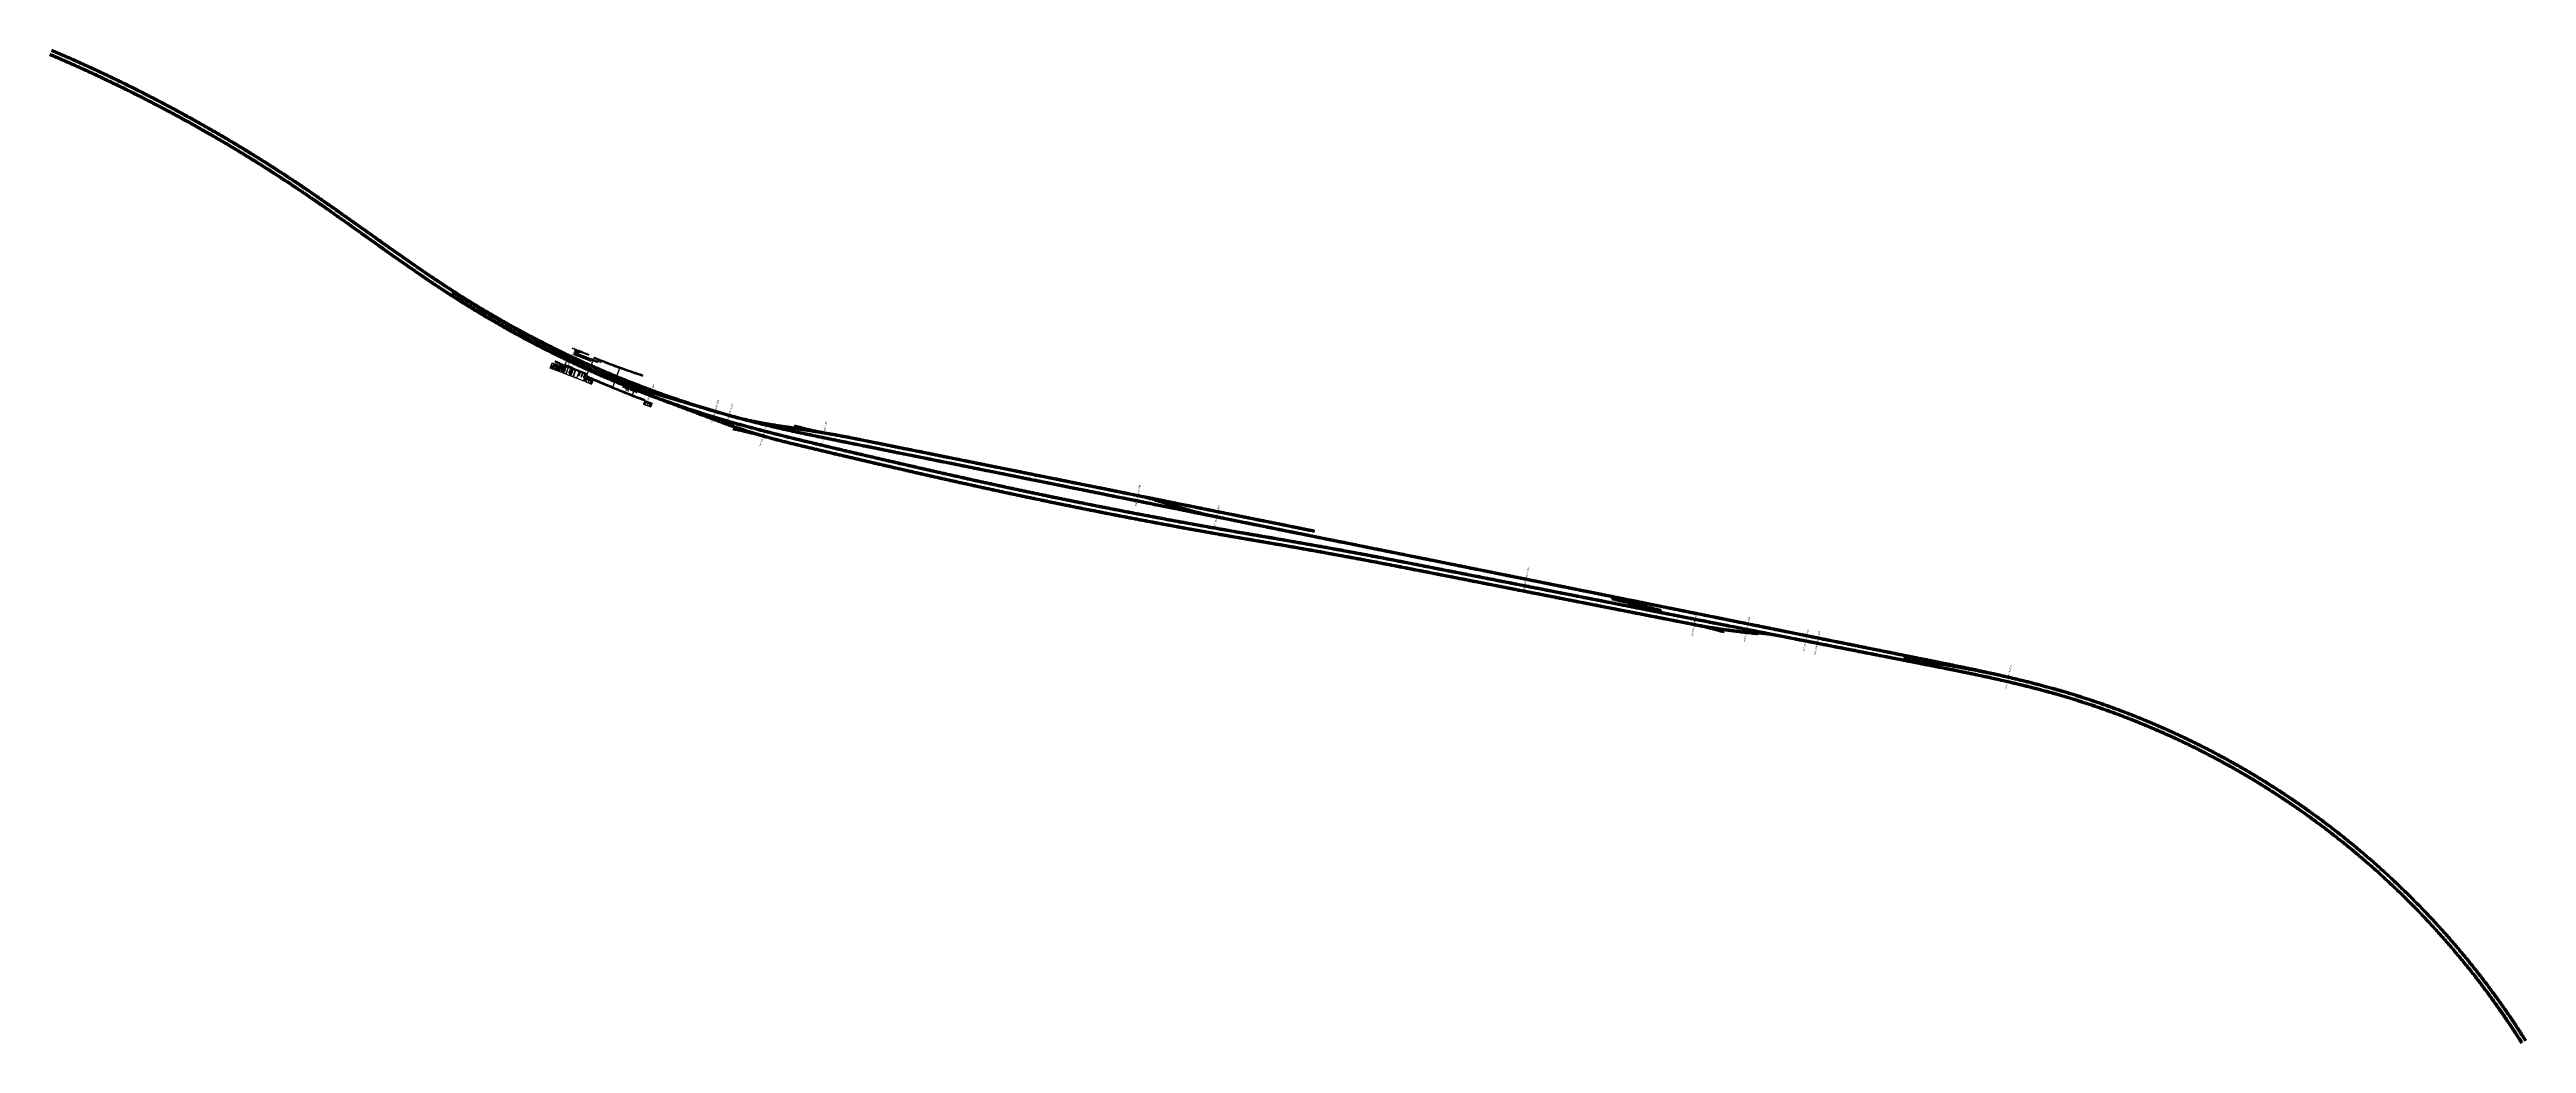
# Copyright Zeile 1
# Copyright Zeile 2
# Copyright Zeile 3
# Model space of a CAD drawing. Header units: millimetres. Extents: x 2688706 to 2690835, y 1254387 to 1255241.
import ezdxf
from ezdxf.enums import TextEntityAlignment as Align

# ---------------------------------------------------------------- set-up
doc = ezdxf.new("R2010")
doc.units = ezdxf.units.MM
for name, pattern in [('STRICHLINIE', [0.75, 0.5, -0.25]), ('STRICHLINIE2', [0.375, 0.25, -0.125]), ('STRICHPUNKT', [1, 0.5, -0.25, 0, -0.25])]:
    doc.linetypes.add(name, pattern=pattern)
for name, color, linetype in [('A-GL-0013-_____', 1, 'STRICHPUNKT'), ('A-HS-0013-_____', 1, 'STRICHPUNKT'), ('A-N1-0013-_____', 1, 'STRICHPUNKT'), ('A-SP-0013-_____', 1, 'STRICHPUNKT'), ('BS-TR-B-Gleisstrang-LinieGeometrie', 7, 'Continuous'), ('BS-TR-B-Weiche-Kurzbezeichnung', 7, 'Continuous'), ('BS-TR-B-Weiche-PunktGeometrie', 7, 'Continuous'), ('BS-TR-N-Gleisstrang-LinieGeometrie', 7, 'Continuous'), ('BS-TR-N-Weiche-Kurzbezeichnung', 7, 'Continuous'), ('BS-TR-N-Weiche-PunktGeometrie', 7, 'Continuous'), ('D-TB-0013-_____', 7, 'Continuous'), ('E-HS-0013-_____', 1, 'Continuous'), ('E-N1-0013-_____', 1, 'Continuous'), ('G-EM-0013-_____', 1, 'Continuous'), ('G-GE-0013-_____', 1, 'Continuous'), ('L-GL-0013-_____', 2, 'Continuous'), ('L-HS-0013-_____', 4, 'Continuous'), ('L-N1-0013-_____', 3, 'Continuous'), ('L-ST-0013-_____', 7, 'Continuous'), ('P-OF-0013-_____', 7, 'Continuous'), ('P-ON-0013-_____', 7, 'Continuous'), ('S-OF-0013-_____', 7, 'STRICHLINIE'), ('S-ON-0013-_____', 7, 'Continuous'), ('T-00', 7, 'Continuous'), ('T-DD-0013-_____', 7, 'Continuous'), ('T-EM-0013-_____', 1, 'Continuous'), ('T-GE-0013-_____', 1, 'Continuous'), ('T-HZ-0013-_____', 7, 'Continuous'), ('T-MK-0013-_____', 1, 'Continuous'), ('T-PP-0013-_____', 7, 'Continuous'), ('T-SS-0013-_____', 7, 'Continuous'), ('T-ST', 7, 'Continuous'), ('T-WE-0013-_____', 6, 'Continuous'), ('T-WW-0013-_____', 6, 'Continuous')]:
    doc.layers.add(name, color=color, linetype=linetype)
doc.layers.add('L-ST', color=7, linetype='Continuous', plot=False)
doc.layers.add('T-LL-0013-_____', color=2, linetype='Continuous', lineweight=0)
doc.layers.get('P-OF-0013-_____').off()
doc.layers.get('S-OF-0013-_____').off()
doc.styles.add('R6', font='simplex.shx', dxfattribs={"width": 0.6})
doc.styles.add('R7', font='simplex.shx', dxfattribs={"width": 0.7})
doc.styles.add('R8', font='simplex.shx', dxfattribs={"width": 0.8})
doc.styles.get("Standard").update_dxf_attribs({"font": 'arial.ttf'})
doc.styles.add('Style-Arial', font='arial.ttf')

# ---------------------------------------------------------------- blocks, each defined once
blk = doc.blocks.new('WeiVlpWeiBez')
at = {"lineweight": 80}
blk.add_line((0, 0), (0, 0), dxfattribs=at)
at = {"lineweight": 80, "style": 'R8', "width": 0.8}
blk.add_attdef('WVP_WNR1', text='', height=0.7, dxfattribs=at).set_placement((0, 0), align=Align.RIGHT)
at = {"color": 7, "style": 'R6', "width": 0.6}
blk.add_attdef('WVP_WNR2', text='', height=0.25, dxfattribs=at).set_placement((0, 0), align=Align.RIGHT)
at = {"lineweight": 80, "style": 'R8', "width": 0.8}
blk.add_attdef('WVP_WBE1', (0, 0), '', height=0.7, dxfattribs=at)
at = {"color": 7, "style": 'R6', "width": 0.6}
for tag, p in [('WVP_WBE2', (0, 0)), ('WVP_WVPN', (0, -0.4))]:
    blk.add_attdef(tag, p, '', height=0.25, dxfattribs=at)
at = {"color": 7, "lineweight": 30, "style": 'R8', "width": 0.8}
for tag, p in [('WVP_WTPN', (0, -0.9)), ('WVP_WSAP', (0, -1.6)), ('WVP_WZUS', (0, -2.3)), ('WVP_WWV', (0, -3))]:
    blk.add_attdef(tag, p, '', height=0.4, dxfattribs=at)
blk = doc.blocks.new('WeiVlpWeiNum')
at = {"color": 7}
blk.add_circle((0, 0, 1), 0.5, dxfattribs=at)
at = {"color": 7, "style": 'R8', "width": 0.8}
blk.add_attdef('WEICHENNR', text='', height=0.3, dxfattribs=at).set_placement((0, 0), align=Align.MIDDLE)
blk = doc.blocks.new('WeiVlpWeiEnd')
at = {"color": 7, "style": 'R7', "width": 0.7}
blk.add_attdef('WEICHENENDE', text='', height=0.3, dxfattribs=at).set_placement((0.3, 0), align=Align.BOTTOM_LEFT)
blk = doc.blocks.new('WeiVlpSchwelleR')
at = {"color": 7}
for p, q in [((-0.5, -0.13), (-0.5, 0.13)), ((0.5, -0.13), (0.5, 0.13))]:
    blk.add_line(p, q, dxfattribs=at)
at = {"color": 0, "linetype": 'ByBlock', "lineweight": -2}
blk.add_line((0.5, 0), (-0.5, 0), dxfattribs=at)
at = {"style": 'R6', "width": 0.6, "flags": 1}
for tag, p in [('WVP-SKML', (-3, 0, 0)), ('WVP-SKMR', (5, 0, 0))]:
    blk.add_attdef(tag, text='', height=0.25, rotation=180, dxfattribs=at).set_placement(p, align=Align.MIDDLE_CENTER)
for tag, p in [('VERKLINKS', (-0.86, 0, 0)), ('VERKRECHTS', (0.88, 0, 0))]:
    blk.add_attdef(tag, text='', height=0.25, rotation=180, dxfattribs=at).set_placement(p, align=Align.MIDDLE)
at = {"color": 1, "extrusion": (-1, 1.83697e-16, 1.22465e-16), "style": 'R6', "width": 0.6, "flags": 8}
blk.add_attdef('WVP-ANL', text='', height=0.25, rotation=270, dxfattribs=at).set_placement((0, 0, 0.5), align=Align.MIDDLE)
at = {"style": 'R6', "width": 0.6, "flags": 1}
blk.add_attdef('VERSCHIEBUNG', text='', height=0.25, rotation=180, dxfattribs=at).set_placement((1.76, 0, 0), align=Align.MIDDLE_LEFT)
at = {"color": 1, "extrusion": (1, -1.83697e-16, 3.37446e-32), "style": 'R6', "width": 0.6, "flags": 8}
blk.add_attdef('WVP-ANR', text='', height=0.25, rotation=270, dxfattribs=at).set_placement((0, 0, 0.5), align=Align.MIDDLE)
at = {"style": 'R6', "width": 0.6}
blk.add_attdef('LAENGE', text='', height=0.25, rotation=90, dxfattribs=at).set_placement((1.23, 0.01, 0), align=Align.MIDDLE)
blk.add_attdef('BEZEICHNUNG', text='', height=0.25, rotation=180, dxfattribs=at).set_placement((3.37, 0, 0), align=Align.MIDDLE_LEFT)
blk = doc.blocks.new('WeiVlpAbstMarkeL')
blk.add_line((0, 0), (-0.15, 0))
at = {"style": 'R7', "width": 0.7}
blk.add_attdef('ATTR', text='', height=0.2, dxfattribs=at).set_placement((-0.15, 0), align=Align.MIDDLE_RIGHT)
blk = doc.blocks.new('WeiVlpPfHoeTitel')
blk.add_lwpolyline([(0, -0.7), (0, 0), (6.6, 0), (6.6, -0.7)])
at = {"style": 'R8', "width": 0.8}
blk.add_attdef('ATTR1', (0.5, -0.5), '', height=0.3, dxfattribs=at)
blk.add_attdef('ATTR2', text='', height=0.3, dxfattribs=at).set_placement((6.1, -0.5), align=Align.RIGHT)
blk = doc.blocks.new('WeiVlpAbstSub')
blk.add_lwpolyline([(6.6, 0), (0, 0), (0, -0.65), (6.6, -0.65)], close=True)
at = {"style": 'R8', "width": 0.8}
for tag, p in [('ATTR1', (1.1, -0.45)), ('ATTR2', (3.3, -0.45)), ('ATTR3', (5.5, -0.45))]:
    blk.add_attdef(tag, text='', height=0.25, dxfattribs=at).set_placement(p, align=Align.CENTER)
blk = doc.blocks.new('WeiVlpAbstLeer')
for points in [[(0, 0), (0, -0.2)], [(6.6, 0), (6.6, -0.2)]]:
    blk.add_lwpolyline(points)
blk.add_attdef('ATTR1', text='', height=0.1).set_placement((1.1, -0.15), align=Align.CENTER)
blk = doc.blocks.new('WeiVlpAbstZeile')
for points in [[(0, 0), (0, -0.45)], [(6.6, 0), (6.6, -0.45)]]:
    blk.add_lwpolyline(points)
at = {"style": 'R8', "width": 0.8}
for tag, p in [('ATTR1', (1.1, -0.35)), ('ATTR2', (3.3, -0.35)), ('ATTR3', (5.5, -0.35))]:
    blk.add_attdef(tag, text='', height=0.25, dxfattribs=at).set_placement(p, align=Align.CENTER)
blk = doc.blocks.new('st_Norm_a')
at = {"color": 0, "linetype": 'ByBlock', "lineweight": -2}
blk.add_circle((0, 0, 1), 0.2, dxfattribs=at)
at = {"layer": 'T-ST', "color": 0, "linetype": 'ByBlock', "lineweight": -2, "style": 'R7', "width": 0.7}
blk.add_attdef('WVP-STNR', text='', height=0.25, dxfattribs=at).set_placement((0.55, 0), align=Align.MIDDLE)
blk = doc.blocks.new('WeiVlpHzPfHoe')
at = {"color": 0, "flags": 128}
blk.add_lwpolyline([(0, 4.8), (10.5, 4.8), (10.5, 0), (0, 0)], close=True, dxfattribs=at)
for points in [[(0, 4.1), (10.5, 4.1)], [(0, 2.6), (10.5, 2.6)], [(1.8, 3), (3.2, 3)], [(5.3, 3), (6.7, 3)], [(6, 3), (6, 3.5)], [(8.8, 3), (10.2, 3)]]:
    blk.add_lwpolyline(points, dxfattribs=at)
at = {"color": 0, "linetype": 'STRICHPUNKT', "ltscale": 0.3, "flags": 128}
for points in [[(0.5, 1.5), (2, 1.9)], [(0.5, 1.4), (2, 1.4)], [(0.5, 1.2), (2, 0.9)]]:
    blk.add_lwpolyline(points, dxfattribs=at)
at = {"color": 6, "flags": 128}
for points in [[(0.9, 2.2, -0.069276), (1.2, 1.7, -0.164722), (0.8, 0.6)], [(1.4, 0.2, 0.085708), (1.4, 1), (1.3, 1), (1.3, 1, -0.100778), (0.8, 0.3)], [(1.3, 2.3, -0.07096), (1.4, 1.7, -0.135326), (1.6, 0.4)]]:
    blk.add_lwpolyline(points, format="xyb", dxfattribs=at)
at = {"color": 0, "flags": 128}
for points in [[(1.2, 1.6, -0.011631), (1.3, 1.5, -0.011631)], [(1.3, 1.4, -0.011631), (1.4, 1.3)], [(1.3, 1.2, -0.012867), (1.3, 1.1)], [(1.4, 1.6, -0.012867), (1.4, 1.5, -0.012867)], [(1.4, 1.4, -0.012867), (1.4, 1.3)], [(1.4, 1.2, -0.011631), (1.4, 1.1)]]:
    blk.add_lwpolyline(points, format="xyb", dxfattribs=at)
at = {"color": 6, "const_width": 0.05, "flags": 128}
for points in [[(2.5, 3), (2.5, 3.5)], [(4, 2.9), (4, 3.1), (4.2, 3)], [(4.1, 3), (4.2, 2.8)], [(7.5, 2.9), (7.5, 3.1), (7.7, 3)], [(7.6, 3), (7.8, 2.8)], [(9.5, 3), (9.5, 3.5)]]:
    blk.add_lwpolyline(points, dxfattribs=at)
for points in [[(6, 3.5, 0.303347), (5.3, 3)], [(6.3, 3.4, 0.058973), (6.2, 3.5)], [(6.6, 3.2, 0.058973), (6.5, 3.3)]]:
    blk.add_lwpolyline(points, format="xyb", dxfattribs=at)
at = {"color": 0}
for centre, radius in [((2.5, 2.8), 0.75), ((4.2, 2.8), 0.75), ((4.2, 2.8), 0.5), ((7.8, 2.8), 0.75), ((7.8, 2.8), 0.5), ((9.5, 2.8), 0.75)]:
    blk.add_arc(centre, radius, 22.5, 157.5, dxfattribs=at)
at = {"color": 0, "style": 'R8', "width": 0.8}
for p in [(2.5, 2.8), (9.5, 2.8)]:
    blk.add_text('mm', height=0.25, dxfattribs=at).set_placement(p, align=Align.CENTER)
for s, p in [('m', (5, 2.8)), ('mm', (6.5, 2.8)), ('m', (8.5, 2.8))]:
    blk.add_text(s, height=0.25, dxfattribs=at).set_placement(p, align=Align.RIGHT)
for tag, p, height in [('WVP_HZPH_T1', (0.5, 4.2), 0.3), ('WVP_HZPH_S1', (2, 3.8), 0.25)]:
    blk.add_attdef(tag, p, '', height=height, dxfattribs=at)
for tag, p in [('WVP_HZPH_A1', (2.5, 2.2)), ('WVP_HZPH_A2', (2.5, 1.8)), ('WVP_HZPH_A3', (2.5, 1.2)), ('WVP_HZPH_A4', (2.5, 0.8)), ('WVP_HZPH_A5', (2.5, 0.2)), ('WVP_HZPH_E1', (9.5, 2.2)), ('WVP_HZPH_E2', (9.5, 1.8)), ('WVP_HZPH_E3', (9.5, 1.2)), ('WVP_HZPH_E4', (9.5, 0.8)), ('WVP_HZPH_E5', (9.5, 0.2))]:
    blk.add_attdef(tag, text='', height=0.25, dxfattribs=at).set_placement(p, align=Align.CENTER)
for tag, height, p in [('WVP_HZPH_B1', 0.25, (5, 2.2)), ('WVP_HZPH_B2', 0.25, (5, 1.8)), ('WVP_HZPH_B3', 0.25, (5, 1.2)), ('WVP_HZPH_B4', 0.25, (5, 0.8)), ('WVP_HZPH_B5', 0.25, (5, 0.2)), ('WVP_HZPH_C1', 0.25, (6.5, 2.2)), ('WVP_HZPH_C2', 0.25, (6.5, 1.8)), ('WVP_HZPH_C3', 0.25, (6.5, 1.2)), ('WVP_HZPH_C4', 0.25, (6.5, 0.8)), ('WVP_HZPH_C5', 0.25, (6.5, 0.2)), ('WVP_HZPH_D1', 0.25, (8.5, 2.2)), ('WVP_HZPH_D2', 0.25, (8.5, 1.8)), ('WVP_HZPH_D3', 0.25, (8.5, 1.2)), ('WVP_HZPH_D4', 0.25, (8.5, 0.8)), ('WVP_HZPH_D5', 0.25, (8.5, 0.2)), ('WVP_HZPH_T2', 0.3, (10, 4.2)), ('WVP_HZPH_S2', 0.25, (10, 3.8))]:
    blk.add_attdef(tag, text='', height=height, dxfattribs=at).set_placement(p, align=Align.RIGHT)
blk = doc.blocks.new('st_Isol6_a')
at = {"color": 0, "linetype": 'ByBlock', "lineweight": -2}
for radius in [0.2, 0.1, 0.08]:
    blk.add_circle((0, 0, 1), radius, dxfattribs=at)
at = {"layer": 'T-ST', "color": 0, "linetype": 'ByBlock', "lineweight": -2, "style": 'R7', "width": 0.7, "flags": 8}
blk.add_attdef('WVP-STNR', text='', height=0.25, dxfattribs=at).set_placement((0.55, 0), align=Align.MIDDLE)
blk = doc.blocks.new('st_KlaM_a')
at = {"layer": 'L-ST', "color": 0, "linetype": 'ByBlock', "lineweight": -2}
blk.add_line((0, -0.2), (0, 0.2), dxfattribs=at)
blk = doc.blocks.new('A$C1EA03C48')
blk.add_lwpolyline([(0, 0.21), (0.068, 0.21), (0.188, 0.33), (1.022, 0.33), (1.022, -0.33), (0.188, -0.33), (0.068, -0.21), (0, -0.21)], close=True)
blk = doc.blocks.new('swm_Gest_CKA12_GEG_2HV')
blk.add_circle((0, 0), 0.001)
at = {"rotation": 269.9999999999999}
blk.add_blockref('A$C1EA03C48', (0, 0), dxfattribs=at)
at = {"flags": 1}
blk.add_attdef('WVP-FOLGEBLOCK', (0, 0), '', height=0.025, dxfattribs=at)
at = {"color": 7, "style": 'R7', "width": 0.7}
for tag, p in [('SWM_SAP', (0, -1.5)), ('SWM_BEZ', (0, -2))]:
    blk.add_attdef(tag, p, '', height=0.4, dxfattribs=at)
blk = doc.blocks.new('swm_Gest_CKA12_xxx_AV2')
blk.add_lwpolyline([(0.385, -0.025), (-0.38, -0.025), (-0.38, -0.575), (0.385, -0.575)], close=True)
blk.add_circle((0, 0), 0.001)
at = {"invisible_edges": 10}
blk.add_3dface([(-0.38, -0.538, 0.001), (-0.38, -0.335, 0.001), (0.385, -0.335, 0.001), (0.385, -0.538, 0.001)], dxfattribs=at)
at = {"flags": 1}
blk.add_attdef('WVP-FOLGEBLOCK', (0, 0), '', height=0.025, dxfattribs=at)
for tag, p in [('WVP-ZEICHNEVON2', (0.0025, -0.528)), ('WVP-ZEICHNEVON1', (0.0025, -0.345))]:
    blk.add_attdef(tag, p, '', height=0.025, rotation=120, dxfattribs=at)
blk = doc.blocks.new('swm_Gest_CKA12_xxx_HV2')
blk.add_lwpolyline([(0.385, -0.025), (-0.38, -0.025), (-0.38, -0.575), (0.385, -0.575)], close=True)
blk.add_circle((0, 0), 0.001)
at = {"invisible_edges": 10}
blk.add_3dface([(-0.38, -0.538, 0.001), (-0.38, -0.335, 0.001), (0.385, -0.335, 0.001), (0.385, -0.538, 0.001)], dxfattribs=at)
at = {"flags": 1}
blk.add_attdef('WVP-FOLGEBLOCK', (0, 0), '', height=0.025, dxfattribs=at)
for tag, p, rotation in [('WVP-ZEICHNEVON2', (0.0025, -0.528), 120), ('WVP-ZEICHNEVON1', (0.0025, -0.345), 120), ('WVP-ZEICHNENACH1', (0.0025, -0.345), 63), ('WVP-ZEICHNENACH2', (0.0025, -0.528), 63)]:
    blk.add_attdef(tag, p, '', height=0.025, rotation=rotation, dxfattribs=at)
blk = doc.blocks.new('swm_Gest_CKA12_xxx_HV1')
blk.add_lwpolyline([(0.385, -0.025), (-0.38, -0.025), (-0.38, -0.575), (0.385, -0.575)], close=True)
blk.add_circle((0, 0), 0.001)
at = {"invisible_edges": 10}
blk.add_3dface([(-0.38, -0.538, 0.001), (-0.38, -0.335, 0.001), (0.385, -0.335, 0.001), (0.385, -0.538, 0.001)], dxfattribs=at)
at = {"flags": 1}
blk.add_attdef('WVP-FOLGEBLOCK', (0, 0), '', height=0.025, dxfattribs=at)
for tag, p in [('WVP-ZEICHNENACH1', (0.0025, -0.345)), ('WVP-ZEICHNENACH2', (0.0025, -0.528))]:
    blk.add_attdef(tag, p, '', height=0.025, rotation=63, dxfattribs=at)
blk = doc.blocks.new('WvpSwm_71018162208')
at = {"linetype": 'Continuous'}
for p, q in [((0.2, 3.1), (4.4, 2.8)), ((0.2, 2.9), (4.4, 2.6)), ((4.4, 2.8), (8.6, 2.6)), ((4.4, 2.6), (8.6, 2.4))]:
    blk.add_line(p, q, dxfattribs=at)
for name, p, rotation in [('swm_Gest_CKA12_GEG_2HV', (0, 0), 355.9764363123665), ('swm_Gest_CKA12_xxx_AV2', (0.2, 2.6), 175.976436312366), ('swm_Gest_CKA12_xxx_HV2', (4.4, 2.3), 176.3941502932474), ('swm_Gest_CKA12_xxx_HV1', (8.5, 2.1), 176.8040834220143)]:
    blk.add_blockref(name, p, dxfattribs=dict(rotation=rotation))
at = {"layer": 'T-GE-0013-_____', "style": 'R7', "width": 0.7}
for tag, p in [('SWM_SAP', (-0.1, -1.5)), ('SWM_BEZ', (-0.1, -2))]:
    blk.add_attdef(tag, p, '', height=0.4, rotation=355.9764, dxfattribs=at)
blk = doc.blocks.new('WvpSwm_71018162214')
at = {"layer": 'T-EM-0013-_____', "style": 'R7', "width": 0.7}
for tag, p in [('SWM_BEZ', (0.3, 4.5)), ('SWM_SAP', (0.3, 4))]:
    blk.add_attdef(tag, p, '', height=0.4, rotation=175.9543, dxfattribs=at)
blk = doc.blocks.new('swm_FeSp_L')
blk.add_lwpolyline([(-0.38, -0.045), (-1.82, -0.045), (-1.82, -0.555), (-0.38, -0.555)], close=True)
blk.add_circle((0, 0), 0.001)
at = {"color": 7, "style": 'R7', "width": 0.7}
for tag, p in [('SWM_SAP', (0, -1.5)), ('SWM_BEZ', (0, -2))]:
    blk.add_attdef(tag, p, '', height=0.4, dxfattribs=at)
blk = doc.blocks.new('WvpSwm_71018162242')
at = {"rotation": 176.8261202592018}
blk.add_blockref('swm_FeSp_L', (0, 0), dxfattribs=at)
at = {"layer": 'T-EM-0013-_____', "style": 'R7', "width": 0.7}
for tag, p in [('SWM_BEZ', (0.1, 2)), ('SWM_SAP', (0.1, 1.5))]:
    blk.add_attdef(tag, p, '', height=0.4, rotation=176.8261, dxfattribs=at)
blk = doc.blocks.new('pla_RpgB6001')
at = {"color": 0, "linetype": 'ByBlock', "lineweight": -2}
blk.add_lwpolyline([(0.4, 0.1), (-0.5, 0.1), (-0.5, -0.1), (0.4, -0.1)], close=True, dxfattribs=at)
blk.add_lwpolyline([(-0.1, 0.1), (-0.1, -0.1)], dxfattribs=at)
blk.add_lwpolyline([(-0.1, 0.1), (-0.1, -0.1)], dxfattribs=at)
at = {"color": 1, "linetype": 'ByBlock', "lineweight": -2}
blk.add_lwpolyline([(0, 0.1), (0, -0.1)], dxfattribs=at)
at = {"color": 2, "linetype": 'ByBlock', "lineweight": -2}
blk.add_lwpolyline([(0.1, 0.1), (0.1, -0.1)], dxfattribs=at)
at = {"color": 0, "linetype": 'ByBlock', "lineweight": -2}
for centre in [(-0.3, 0), (-0.2, 0.1), (0.3, 0.1), (-0.2, -0.1), (0.3, -0.1)]:
    blk.add_circle(centre, 0.012, dxfattribs=at)
at = {"color": 1, "linetype": 'ByBlock', "lineweight": -2}
blk.add_circle((0, 0), 0.02, dxfattribs=at)
at = {"style": 'R7', "width": 0.7}
blk.add_attdef('WVP-PBEZ', text='', height=0.025, rotation=269.5936, dxfattribs=at).set_placement((-0.1, 0), align=Align.MIDDLE_CENTER)
blk.add_attdef('WVP-PLNR', text='', height=0.2, dxfattribs=at).set_placement((0, 0), align=Align.MIDDLE_LEFT)
at = {"style": 'R7', "width": 0.7, "flags": 1}
for tag, p in [('WVP-PLDI', (0.5, -0.6)), ('WVP-PLFK', (0.5, -0.2)), ('WVP-PLSP', (0.5, -0.4))]:
    blk.add_attdef(tag, text='', height=0.2, dxfattribs=at).set_placement(p, align=Align.MIDDLE)
blk = doc.blocks.new('VisualisierungSpannklemmeGelb')
at = {"linetype": 'ByBlock', "lineweight": -2}
h = blk.add_hatch(dxfattribs=at)
h.set_pattern_fill('ANSI31', color=0, scale=0.005, style=0)
h.set_pattern_definition([(45, (-0.0965, 2e-15), (-0.0004419417, 0.0004419417), [])])
h.paths.add_polyline_path([(-0.0215, 0, 1), (-0.1715, 0, 1)])
h = blk.add_hatch(dxfattribs=at)
h.set_pattern_fill('ANSI31', color=0, scale=0.005, style=0)
h.set_pattern_definition([(45, (0.0965, 2e-15), (-0.0004419417, 0.0004419417), [])])
h.paths.add_polyline_path([(0.1715, 0, 1), (0.0215, 0, 1)])
blk = doc.blocks.new('pla_Bef-WsSkl1K')
blk.add_lwpolyline([(-0.1, -0.1), (0.1, -0.1), (0.1, 0.1), (-0.1, 0.1)], close=True)
at = {"layer": 'T-00'}
blk.add_blockref('VisualisierungSpannklemmeGelb', (0, 0), dxfattribs=at)
at = {"style": 'R7', "width": 0.7}
blk.add_attdef('WVP-PLNR', text='', height=0.2, dxfattribs=at).set_placement((0, 0), align=Align.MIDDLE_LEFT)
at = {"style": 'R7', "width": 0.7, "flags": 1}
for tag, p in [('WVP-PLDI', (0.4, -0.2)), ('WVP-PLSP', (0.5, -0.4)), ('WVP-PLFK', (0.5, -0.6))]:
    blk.add_attdef(tag, text='', height=0.2, dxfattribs=at).set_placement(p, align=Align.MIDDLE)
blk = doc.blocks.new('WeiVlpAbstMarkeR')
blk.add_line((0, 0), (0.15, 0))
at = {"style": 'R7', "width": 0.7}
blk.add_attdef('ATTR', text='', height=0.2, dxfattribs=at).set_placement((0.15, 0), align=Align.MIDDLE_LEFT)
blk = doc.blocks.new('WeiVlpPfHoeSub')
blk.add_lwpolyline([(6.6, 0), (0, 0), (0, -0.6), (6.6, -0.6)], close=True)
blk.add_text('-', height=0.25).set_placement((3.9, -0.5), align=Align.CENTER)
at = {"style": 'R8', "width": 0.8}
blk.add_attdef('ATTR1', text='', height=0.25, dxfattribs=at).set_placement((1.1, -0.5), align=Align.CENTER)
blk.add_attdef('ATTR2', text='', height=0.25, dxfattribs=at).set_placement((3.8, -0.5), align=Align.RIGHT)
blk.add_attdef('ATTR3', (4.1, -0.5), '', height=0.25, dxfattribs=at)
blk = doc.blocks.new('st_NormUngb_b')
h = blk.add_hatch()
h.set_pattern_fill('ANSI31', color=256, scale=0.005, style=0)
h.set_pattern_definition([(45, (0, 0), (-0.0004419417, 0.0004419417), [])])
h.paths.add_polyline_path([(0.2, 0, 0.4142136), (0, 0.2), (0, -0.2, 0.4142136)])
at = {"color": 7}
blk.add_line((0, 0.2, 1), (0, -0.2, 1), dxfattribs=at)
at = {"color": 0}
blk.add_circle((0, 0, 1), 0.2, dxfattribs=at)
at = {"layer": 'T-ST', "style": 'R7', "width": 0.7}
blk.add_attdef('WVP-STNR', text='', height=0.25, dxfattribs=at).set_placement((0.55, 0), align=Align.MIDDLE)
blk = doc.blocks.new('swm_Antr_Y')
blk.add_circle((0, 0), 0.001)
blk.add_text('Y', height=0.5, rotation=180).set_placement((0, -0.4), align=Align.MIDDLE_CENTER)
at = {"color": 7, "style": 'R7', "width": 0.7}
for tag, p in [('SWM_SAP', (0, -3)), ('SWM_BEZ', (0, -3.5))]:
    blk.add_attdef(tag, p, '', height=0.4, dxfattribs=at)
blk = doc.blocks.new('WvpSwm_71110135438')
at = {"rotation": 355.9764363123659}
blk.add_blockref('swm_Antr_Y', (0, 0), dxfattribs=at)
at = {"layer": 'T-GE-0013-_____', "style": 'R7', "width": 0.7}
for tag, p in [('SWM_SAP', (-0.2, -3)), ('SWM_BEZ', (-0.2, -3.5))]:
    blk.add_attdef(tag, p, '', height=0.4, rotation=355.9764, dxfattribs=at)
blk = doc.blocks.new('WvpSwm_71110135443')
at = {"layer": 'T-EM-0013-_____', "style": 'R7', "width": 0.7}
for tag, p in [('SWM_BEZ', (-0.3, -4.5)), ('SWM_SAP', (-0.3, -4))]:
    blk.add_attdef(tag, p, '', height=0.4, rotation=355.9544, dxfattribs=at)
blk = doc.blocks.new('Weiche-13')
at = {"layer": 'A-GL-0013-_____', "flags": 128}
for points in [[(176, 26.8, 0.000312), (177.2, 26.6, 0.000599), (179.3, 26.2, 0.030781), (289, 11.3)], [(345.4, 10.7, 0.006928), (364.8, 11.8)], [(345.5, 9, 0.005071), (363.7, 9)]]:
    blk.add_lwpolyline(points, format="xyb", dxfattribs=at)
at = {"layer": 'A-HS-0013-_____', "flags": 128}
blk.add_lwpolyline([(289, 11.3, 0.015692), (345.5, 9)], format="xyb", dxfattribs=at)
at = {"layer": 'A-N1-0013-_____', "flags": 128}
blk.add_lwpolyline([(289, 11.3, 0.026285), (336.3, 10.4, 0.002538), (345.4, 10.7)], format="xyb", dxfattribs=at)
at = {"layer": 'A-SP-0013-_____', "flags": 128}
blk.add_lwpolyline([(345.5, 9), (312.6, 9.3), (345.4, 10.7)], dxfattribs=at)
at = {"layer": 'D-TB-0013-_____', "flags": 128}
for points in [[(289, 4.3), (289, -2.5), (308.8, -2.5), (308.8, 4.3)], [(309.5, 0.3), (309.5, -2.5), (316.1, -2.5), (316.1, 0.3)], [(364, 0.3), (364, -2.5), (370.6, -2.5), (370.6, 0.3)]]:
    blk.add_lwpolyline(points, close=True, dxfattribs=at)
at = {"layer": 'E-HS-0013-_____', "flags": 128}
blk.add_lwpolyline([(335.9, 8.5, 0.00215), (343.7, 8.3, 0.00215)], format="xyb", dxfattribs=at)
at = {"layer": 'E-N1-0013-_____', "flags": 128}
blk.add_lwpolyline([(335.9, 11, 0.000208), (336.3, 11, 0.002042), (343.6, 11.3, 0.002042)], format="xyb", dxfattribs=at)
at = {"layer": 'L-GL-0013-_____', "color": 7, "linetype": 'STRICHLINIE2', "lineweight": -3, "flags": 128}
for points in [[(175.9, 26.1, 0.000312), (177, 25.9, 0.000599), (179.2, 25.4, 0.027357), (276.7, 11.6, 0.027357)], [(176.2, 27.6, 0.000312), (177.3, 27.3, 0.000599), (179.5, 26.9, 0.027357), (276.8, 13, 0.027357)]]:
    blk.add_lwpolyline(points, format="xyb", dxfattribs=at)
at = {"layer": 'L-GL-0013-_____', "lineweight": 70, "const_width": 0.07, "flags": 128}
for points in [[(276.7, 11.6, 0.000029), (276.8, 11.5, 0.003392), (289, 10.6)], [(276.8, 13, 0.000029), (276.9, 13, 0.003392), (289.1, 12.1)], [(345.5, 10, 0.003363), (354.9, 10.4, 0.003363)], [(345.5, 9.7, 0.002654), (355, 9.7, 0.002654)], [(352.1, 8.2, 0.000802), (355, 8.2, 0.002417), (363.7, 8.2, 0.002654)], [(355, 9.7, 0.002417), (363.7, 9.7, 0.005071)]]:
    blk.add_lwpolyline(points, format="xyb", dxfattribs=at)
at = {"layer": 'L-HS-0013-_____', "flags": 128}
for points in [[(289, 10.6, 0.00577), (309.7, 9.3, 0.00577)], [(289.1, 12.1, 0.005764), (309.8, 10.8, 0.005764)], [(333.9, 9.9, 0.003206), (345.5, 9.7, 0.015692)]]:
    blk.add_lwpolyline(points, format="xyb", dxfattribs=at)
at = {"layer": 'L-HS-0013-_____', "lineweight": 70, "const_width": 0.07, "flags": 128}
for points in [[(309.8, 10.8, 0.006721), (333.9, 9.9, 0.006721)], [(309.7, 9.3, 0.006728), (334, 8.4, 0.006728)], [(334, 8.4, 0.003193), (345.5, 8.2, 0.001852), (352.1, 8.2, 0.001852)]]:
    blk.add_lwpolyline(points, format="xyb", dxfattribs=at)
at = {"layer": 'L-N1-0013-_____', "flags": 128}
for points in [[(289, 10.6, 0.011526), (309.7, 9.5, 0.011526)], [(289.1, 12.1, 0.011538), (309.8, 11, 0.011538)], [(309.7, 9.5, 0.013431), (333.9, 9.5, 0.013431)], [(333.9, 9.5, 0.001323), (336.3, 9.6, 0.002538), (345.5, 10, 0.002538)]]:
    blk.add_lwpolyline(points, format="xyb", dxfattribs=at)
at = {"layer": 'L-N1-0013-_____', "lineweight": 70, "const_width": 0.07, "flags": 128}
for points in [[(309.8, 11, 0.013447), (334, 11, 0.013447)], [(334, 11, 0.001296), (336.3, 11.1, 0.002538), (345.4, 11.5, 0.003377), (354.8, 11.9, 0.003377)]]:
    blk.add_lwpolyline(points, format="xyb", dxfattribs=at)
at = {"layer": 'T-MK-0013-_____'}
for p, q in [((280, 3.8), (280.1, 5.3)), ((280.6, 3.7), (280.8, 5.2)), ((281.3, 3.7), (281.4, 5.1)), ((281.9, 3.6), (282, 5.1)), ((282.5, 3.6), (282.6, 5)), ((283.1, 3.5), (283.2, 5)), ((283.7, 3.5), (283.9, 5)), ((284.3, 3.4), (284.5, 4.9)), ((285, 3.4), (285.1, 4.9)), ((285.6, 3.3), (285.7, 4.8)), ((286.2, 3.3), (286.3, 4.8)), ((286.8, 3.2), (286.9, 4.7)), ((287.4, 3.2), (287.5, 4.7)), ((288, 3.1), (288.1, 4.6)), ((289, 10.6), (288.4, 3.1)), ((309.7, 9.3), (309.3, 1.6)), ((309.7, 1.6), (309.8, 3.1)), ((309.8, 11), (310, 20)), ((310.3, 1.5), (310.4, 3)), ((310.4, 20), (310.4, 18.5)), ((311, 20), (310.9, 18.5)), ((310.9, 1.5), (311, 3)), ((311.6, 20), (311.5, 18.5)), ((311.5, 1.5), (311.6, 3)), ((312.2, 20), (312.1, 18.5)), ((312.1, 1.4), (312.2, 2.9)), ((312.7, 20), (312.7, 18.5)), ((312.7, 1.4), (312.8, 2.9)), ((313.3, 19.9), (313.3, 18.4)), ((313.3, 1.4), (313.4, 2.9)), ((313.9, 19.9), (313.9, 18.4)), ((314, 1.4), (314, 2.9)), ((314.5, 19.9), (314.5, 18.4)), ((314.6, 1.3), (314.6, 2.8)), ((315.1, 19.9), (315.1, 18.4)), ((315.2, 1.3), (315.2, 2.8)), ((315.7, 19.9), (315.7, 18.4)), ((315.8, 1.3), (315.8, 2.8)), ((316.3, 19.9), (316.2, 18.4)), ((316.4, 1.3), (316.4, 2.7)), ((316.9, 19.9), (316.8, 18.4)), ((317, 1.2), (317, 2.7)), ((317.4, 19.9), (317.4, 18.4)), ((317.6, 1.2), (317.7, 2.7)), ((318, 19.9), (318, 18.4)), ((318.2, 1.2), (318.3, 2.7)), ((318.6, 19.9), (318.6, 18.4)), ((318.8, 1.2), (318.9, 2.7)), ((319.2, 19.9), (319.2, 18.4)), ((319.4, 1.1), (319.5, 2.6)), ((319.8, 19.9), (319.8, 18.4)), ((320, 1.1), (320.1, 2.6)), ((320.4, 19.9), (320.4, 18.4)), ((320.6, 1.1), (320.7, 2.6)), ((321, 19.9), (321, 18.4)), ((321.2, 1.1), (321.3, 2.6)), ((321.6, 19.9), (321.6, 18.4)), ((321.8, 1), (321.9, 2.5)), ((322.2, 19.9), (322.2, 18.4)), ((322.5, 1), (322.5, 2.5)), ((322.7, 19.9), (322.8, 18.4)), ((323.1, 1), (323.1, 2.5)), ((323.3, 19.9), (323.3, 18.4)), ((323.7, 1), (323.7, 2.5)), ((323.9, 19.9), (323.9, 18.4)), ((324.3, 1), (324.3, 2.5)), ((324.5, 19.9), (324.5, 18.4)), ((324.9, 0.9), (324.9, 2.4)), ((325.1, 19.9), (325.1, 18.4)), ((325.5, 0.9), (325.5, 2.4)), ((325.7, 19.9), (325.7, 18.4)), ((326.1, 0.9), (326.2, 2.4)), ((326.3, 19.9), (326.3, 18.4)), ((326.7, 0.9), (326.8, 2.4)), ((326.9, 19.9), (326.9, 18.4)), ((327.3, 0.9), (327.4, 2.4)), ((327.5, 19.9), (327.5, 18.4)), ((327.9, 0.8), (328, 2.3)), ((328.1, 19.9), (328.1, 18.4)), ((328.5, 0.8), (328.6, 2.3)), ((328.6, 19.9), (328.7, 18.4)), ((329.2, 19.9), (329.3, 18.4)), ((329.2, 0.8), (329.2, 2.3)), ((329.8, 19.9), (329.9, 18.4)), ((329.8, 0.8), (329.8, 2.3)), ((330.4, 20), (330.4, 18.5)), ((330.4, 0.8), (330.4, 2.3)), ((331, 20), (331, 18.5)), ((331, 0.8), (331, 2.3)), ((331.6, 20), (331.6, 18.5)), ((331.6, 0.7), (331.6, 2.2)), ((332.2, 20), (332.2, 18.5)), ((332.2, 0.7), (332.2, 2.2)), ((332.8, 20), (332.8, 18.5)), ((332.8, 0.7), (332.9, 2.2)), ((333.4, 20), (333.4, 18.5)), ((333.4, 0.7), (333.5, 2.2)), ((334, 11), (333.7, 20)), ((334, 8.4), (333.8, 0.7)), ((334, 20), (334, 18.5)), ((334, 0.7), (334.1, 2.2)), ((334.5, 20.1), (334.6, 18.6)), ((334.6, 0.7), (334.7, 2.2)), ((335.1, 20.1), (335.2, 18.6)), ((335.2, 0.7), (335.3, 2.2)), ((335.7, 20.1), (335.8, 18.6)), ((335.9, 0.6), (335.9, 2.1)), ((336.3, 20.1), (336.3, 18.6)), ((336.4, 0.6), (336.5, 2.1)), ((336.9, 20.1), (336.9, 18.6)), ((337, 0.6), (337.1, 2.1)), ((337.4, 20.1), (337.5, 18.6)), ((337.6, 0.6), (337.6, 2.1)), ((338, 20.2), (338.1, 18.7)), ((338.2, 0.6), (338.2, 2.1)), ((338.6, 20.2), (338.6, 18.7)), ((338.8, 0.6), (338.8, 2.1)), ((339.2, 20.2), (339.2, 18.7)), ((339.4, 0.6), (339.4, 2.1)), ((339.7, 20.2), (339.8, 18.7)), ((340, 0.6), (340, 2.1)), ((340.3, 20.2), (340.4, 18.7)), ((340.5, 0.6), (340.6, 2.1)), ((340.9, 20.3), (340.9, 18.8)), ((341.1, 0.5), (341.1, 2)), ((341.4, 20.3), (341.5, 18.8)), ((341.7, 0.5), (341.7, 2)), ((342, 20.3), (342.1, 18.8)), ((342.3, 0.5), (342.3, 2)), ((342.6, 20.3), (342.6, 18.8)), ((342.9, 0.5), (342.9, 2)), ((343.2, 20.4), (343.2, 18.9)), ((343.5, 0.5), (343.5, 2)), ((343.7, 20.4), (343.8, 18.9)), ((344, 0.5), (344.1, 2)), ((344.3, 20.4), (344.3, 18.9)), ((344.6, 0.5), (344.6, 2)), ((344.8, 20.4), (344.9, 18.9)), ((345.2, 0.5), (345.2, 2)), ((345.4, 20.5), (345.5, 19)), ((345.8, 0.5), (345.8, 2)), ((346, 20.5), (346.1, 19)), ((346.4, 0.5), (346.4, 2)), ((346.6, 20.5), (346.7, 19)), ((347, 0.5), (347.1, 2)), ((347.2, 20.5), (347.3, 19)), ((347.6, 0.5), (347.6, 2)), ((347.8, 20.6), (347.9, 19.1)), ((348.2, 0.5), (348.2, 2)), ((348.4, 20.6), (348.5, 19.1)), ((348.8, 0.5), (348.8, 2)), ((349, 20.6), (349, 19.1)), ((349.4, 0.5), (349.4, 2)), ((349.5, 20.6), (349.6, 19.1)), ((350, 0.5), (350, 2)), ((350.1, 20.7), (350.2, 19.2)), ((350.6, 0.5), (350.6, 2)), ((350.7, 20.7), (350.8, 19.2)), ((351.2, 0.5), (351.2, 2)), ((351.3, 20.7), (351.3, 19.2)), ((351.8, 20.8), (351.9, 19.3)), ((351.8, 0.4), (351.8, 1.9)), ((352.1, 8.2), (352.1, 0.4)), ((352.4, 20.8), (352.5, 19.3)), ((352.4, 0.4), (352.4, 1.9)), ((352.9, 20.8), (353, 19.3)), ((352.9, 0.4), (352.9, 1.9)), ((353.5, 20.8), (353.6, 19.3)), ((353.5, 0.4), (353.5, 1.9)), ((354.1, 20.9), (354.2, 19.4)), ((354.1, 0.4), (354.1, 1.9)), ((354.7, 0.4), (354.7, 1.9)), ((355.3, 0.4), (355.3, 1.9)), ((355.9, 0.4), (355.9, 1.9)), ((356.5, 0.4), (356.5, 1.9)), ((357.1, 0.4), (357.1, 1.9)), ((357.8, 0.5), (357.8, 2)), ((358.4, 0.5), (358.4, 2)), ((359, 0.5), (359, 2)), ((359.6, 0.5), (359.6, 2)), ((360.2, 0.5), (360.2, 2)), ((360.9, 0.5), (360.8, 2)), ((361.5, 0.5), (361.5, 2)), ((362.1, 0.5), (362.1, 2)), ((362.7, 0.5), (362.7, 2)), ((363.3, 0.5), (363.3, 2))]:
    blk.add_line(p, q, dxfattribs=at)
at = {"layer": 'T-MK-0013-_____', "flags": 128}
for points in [[(280, 3.8, 0.002324), (288.4, 3.1, 0.003392)], [(309.3, 1.6, 0.006631), (333.4, 0.7, 0.006631)], [(310, 20, 0.013254), (333.4, 20, 0.013254)], [(333.7, 20, 0.001296), (336, 20.1, 0.002538), (345, 20.4, 0.003288), (354.1, 20.9, 0.003288)], [(333.8, 0.7, 0.003193), (345.4, 0.5, 0.001761), (351.8, 0.4, 0.001761)], [(352.1, 0.4, 0.000802), (355, 0.4, 0.002289), (363.3, 0.5, 0.002289)]]:
    blk.add_lwpolyline(points, format="xyb", dxfattribs=at)
at = {"layer": 'D-TB-0013-_____'}
for name, p, values in [('WeiVlpPfHoeTitel', (289, 5), {'ATTR1': 'Abstiche (mm)', 'ATTR2': 'W 13'}), ('WeiVlpAbstSub', (289, 4.3), {'ATTR1': 'Schiene', 'ATTR2': 'Strang1-2', 'ATTR3': 'Strang1-3'}), ('WeiVlpAbstZeile', (289, 3.5), {'ATTR1': '2.5m', 'ATTR2': '-3', 'ATTR3': '-7'}), ('WeiVlpAbstZeile', (289, 3), {'ATTR1': '5.0m', 'ATTR2': '-14', 'ATTR3': '-28'}), ('WeiVlpAbstZeile', (289, 2.6), {'ATTR1': '7.5m', 'ATTR2': '-31', 'ATTR3': '-63'}), ('WeiVlpAbstZeile', (289, 2.1), {'ATTR1': '10.0m', 'ATTR2': '-56', 'ATTR3': '-112'}), ('WeiVlpAbstZeile', (289, 1.5), {'ATTR1': '12.5m', 'ATTR2': '-87', 'ATTR3': '-174'}), ('WeiVlpAbstZeile', (289, 1), {'ATTR1': '15.0m', 'ATTR2': '-125', 'ATTR3': '-251'}), ('WeiVlpAbstZeile', (289, 0.5), {'ATTR1': '17.5m', 'ATTR2': '-170', 'ATTR3': '-341'}), ('WeiVlpAbstZeile', (289, 0.1), {'ATTR1': '20.0m', 'ATTR2': '-222', 'ATTR3': '-446'}), ('WeiVlpAbstSub', (295.6, 4.3), {'ATTR1': 'Schiene', 'ATTR2': 'Strang1-2', 'ATTR3': 'Strang1-3'}), ('WeiVlpAbstZeile', (295.6, 3.5), {'ATTR1': '30.0m', 'ATTR2': '-500'}), ('WeiVlpAbstZeile', (295.6, 3), {'ATTR1': '32.5m', 'ATTR2': '-586'}), ('WeiVlpAbstZeile', (295.6, 2.6), {'ATTR1': '35.0m', 'ATTR2': '-680'}), ('WeiVlpAbstZeile', (295.6, 2.1), {'ATTR1': '37.5m', 'ATTR2': '-780'}), ('WeiVlpAbstZeile', (295.6, 1.5), {'ATTR1': '40.0m', 'ATTR2': '-888'}), ('WeiVlpAbstZeile', (295.6, 1), {'ATTR1': '42.5m', 'ATTR2': "-1'002"}), ('WeiVlpAbstZeile', (295.6, 0.5), {'ATTR1': '45.0m', 'ATTR2': "-1'124"}), ('WeiVlpAbstZeile', (295.6, 0.1), {'ATTR1': '47.5m', 'ATTR2': "-1'252"}), ('WeiVlpAbstSub', (302.2, 4.3), {'ATTR1': 'Schiene', 'ATTR2': 'Strang1-2', 'ATTR3': 'Strang1-3'}), ('WeiVlpAbstZeile', (302.2, 3.5), {'ATTR1': '57.5m', 'ATTR2': "-1'835", 'ATTR3': "-3'345"}), ('WeiVlpAbstZeile', (302.2, 3), {'ATTR1': '60.0m', 'ATTR2': "-1'998", 'ATTR3': "-3'508"}), ('WeiVlpAbstZeile', (302.2, 2.6), {'ATTR1': '62.5m', 'ATTR2': "-2'167", 'ATTR3': "-3'678"}), ('WeiVlpAbstZeile', (302.2, 2.1), {'ATTR1': '65.0m', 'ATTR2': "-2'344", 'ATTR3': "-3'855"}), ('WeiVlpAbstZeile', (302.2, 1.5), {'ATTR1': '67.5m', 'ATTR2': "-2'528", 'ATTR3': "-4'039"}), ('WeiVlpAbstZeile', (302.2, 1), {'ATTR1': '70.0m', 'ATTR2': "-2'719", 'ATTR3': "-4'230"}), ('WeiVlpAbstZeile', (302.2, 0.5), {'ATTR1': '72.5m', 'ATTR2': "-2'916", 'ATTR3': "-4'428"}), ('WeiVlpPfHoeTitel', (309.5, 1), {'ATTR1': 'Pfeilhöhen (mm)', 'ATTR2': 'W 13'}), ('WeiVlpPfHoeSub', (309.5, 0.3), {'ATTR1': 'Schiene ', 'ATTR2': '6', 'ATTR3': '2'}), ('WeiVlpPfHoeTitel', (364, 1), {'ATTR1': 'Pfeilhöhen (mm)', 'ATTR2': 'W 13'}), ('WeiVlpPfHoeSub', (364, 0.3), {'ATTR1': 'Schiene ', 'ATTR2': '19', 'ATTR3': '25'}), ('WeiVlpAbstZeile', (289, -0.5), {'ATTR1': '20.790m', 'ATTR2': '-240', 'ATTR3': '(-479)'}), ('WeiVlpAbstZeile', (289, -1), {'ATTR1': '22.5m', 'ATTR2': '-281'}), ('WeiVlpAbstZeile', (289, -1.4), {'ATTR1': '25.0m', 'ATTR2': '-347'}), ('WeiVlpAbstZeile', (289, -1.9), {'ATTR1': '27.5m', 'ATTR2': '-420'}), ('WeiVlpAbstZeile', (295.6, -0.5), {'ATTR1': '50.0m', 'ATTR2': "-1'387"}), ('WeiVlpAbstZeile', (295.6, -1), {'ATTR1': '52.5m', 'ATTR2': "-1'530"}), ('WeiVlpAbstZeile', (295.6, -1.4), {'ATTR1': '55.0m', 'ATTR2': "-1'679"}), ('WeiVlpAbstZeile', (295.6, -1.9), {'ATTR1': '56.535m', 'ATTR2': "-1'774", 'ATTR3': "(-3'278)"}), ('WeiVlpAbstZeile', (309.5, -0.5), {'ATTR1': '2.5m', 'ATTR2': '-14', 'ATTR3': 'R=901m'}), ('WeiVlpAbstZeile', (309.5, -1), {'ATTR1': '5.0m', 'ATTR2': '-20', 'ATTR3': 'R=901m'}), ('WeiVlpAbstZeile', (309.5, -1.4), {'ATTR1': '7.5m', 'ATTR2': '-20', 'ATTR3': 'R=901m'}), ('WeiVlpAbstZeile', (309.5, -1.9), {'ATTR1': '10.0m', 'ATTR2': '-13', 'ATTR3': 'R=901m'}), ('WeiVlpAbstZeile', (364, -0.5), {'ATTR1': '2.5m', 'ATTR2': '13', 'ATTR3': 'R=901m'}), ('WeiVlpAbstZeile', (364, -1), {'ATTR1': '5.0m', 'ATTR2': '18', 'ATTR3': 'R=901m'}), ('WeiVlpAbstZeile', (364, -1.4), {'ATTR1': '7.5m', 'ATTR2': '17', 'ATTR3': 'R=901m'}), ('WeiVlpAbstZeile', (364, -1.9), {'ATTR1': '10.0m', 'ATTR2': '9', 'ATTR3': 'R=901m'})]:
    blk.add_blockref(name, p, dxfattribs=at).add_auto_attribs(values)
for p in [(289, 3.7), (289, 1.7), (295.6, 1.7), (302.2, 1.7), (302.2, 0.1), (289, -0.3), (289, -2.3), (295.6, -0.3), (295.6, -2.3), (309.5, -0.3), (309.5, -2.3), (364, -0.3), (364, -2.3)]:
    blk.add_blockref('WeiVlpAbstLeer', p, dxfattribs=at)
at = {"layer": 'G-EM-0013-_____'}
ref = blk.add_blockref('WvpSwm_71018162242', (298.8, 12), dxfattribs=at)
ref.add_attrib('SWM_BEZ', 'Federspeicher tief-[EW IV/90,VI-500,900]-KSw-CKA12-L (104 Tellerfedern)', (296, 16.5), dxfattribs={"layer": 'T-EM-0013-_____', "height": 0.4, "style": 'R7', "width": 0.7})
ref.add_attrib('SWM_SAP', '212-50-5210', (292.5, 16.5), dxfattribs={"layer": 'T-EM-0013-_____', "height": 0.4, "style": 'R7', "width": 0.7})
ref = blk.add_blockref('WvpSwm_71110135443', (290.3, 9.9), dxfattribs=at)
ref.add_attrib('SWM_BEZ', 'el.Heizung EW VI-900-Be-CKA12 (QC rechts/droite)', (296, 15.5), dxfattribs={"layer": 'T-EM-0013-_____', "height": 0.4, "style": 'R7', "width": 0.7})
ref.add_attrib('SWM_SAP', '250-01-4212', (292.5, 15.5), dxfattribs={"layer": 'T-EM-0013-_____', "height": 0.4, "style": 'R7', "width": 0.7})
ref = blk.add_blockref('WvpSwm_71018162214', (290.5, 12.5), dxfattribs=at)
ref.add_attrib('SWM_BEZ', 'FS-Rückleitung Fall Nr 2228', (296, 17), dxfattribs={"layer": 'T-EM-0013-_____', "height": 0.4, "style": 'R7', "width": 0.7})
at = {"layer": 'G-GE-0013-_____'}
ref = blk.add_blockref('WvpSwm_71018162208', (290.3, 9.9), dxfattribs=at)
ref.add_attrib('SWM_BEZ', 'Gestänge EW VI-900-KSw-CKA12-GEG-mZK', (296, 16), dxfattribs={"layer": 'T-GE-0013-_____', "height": 0.4, "style": 'R7', "width": 0.7})
ref.add_attrib('SWM_SAP', '211-07-2201       ', (292.5, 16), dxfattribs={"layer": 'T-GE-0013-_____', "height": 0.4, "style": 'R7', "width": 0.7})
ref = blk.add_blockref('WvpSwm_71110135438', (290.3, 9.9), dxfattribs=at)
ref.add_attrib('SWM_BEZ', 'Antrieb Drehstrom 0.52kW-1500U/min-5s-10:1-KCC42/7(Vmax160km/h)-mZK(KS)-R', (296, 17.5), dxfattribs={"layer": 'T-GE-0013-_____', "height": 0.4, "style": 'R7', "width": 0.7})
ref.add_attrib('SWM_SAP', '240-00-2012', (292.5, 17.5), dxfattribs={"layer": 'T-GE-0013-_____', "height": 0.4, "style": 'R7', "width": 0.7})
at = {"layer": 'L-ST-0013-_____', "color": 7}
ref = blk.add_blockref('st_NormUngb_b', (276.7, 11.6), dxfattribs=dict(at, rotation=355.0389374254868))
ref.add_attrib('WVP-STNR', '2', dxfattribs={"layer": 'T-ST', "height": 0.25, "rotation": 355.0389, "style": 'R7', "width": 0.7}).set_placement((276.1, 11.6), align=Align.MIDDLE)
ref = blk.add_blockref('st_NormUngb_b', (276.8, 13), dxfattribs=dict(at, rotation=355.0389642663456))
ref.add_attrib('WVP-STNR', '1', dxfattribs={"layer": 'T-ST', "height": 0.25, "rotation": 355.039, "style": 'R7', "width": 0.7}).set_placement((276.3, 13.1), align=Align.MIDDLE)
ref = blk.add_blockref('st_Isol6_a', (285.4, 10.8), dxfattribs=dict(at, rotation=355.5938358947516))
ref.add_attrib('WVP-STNR', '4', dxfattribs={"layer": 'T-ST', "color": 0, "linetype": 'ByBlock', "lineweight": -2, "height": 0.25, "rotation": 355.5938, "style": 'R7', "width": 0.7}).set_placement((285.9, 10.8), align=Align.MIDDLE)
ref = blk.add_blockref('st_Isol6_a', (285.5, 12.3), dxfattribs=dict(at, rotation=355.5938214189702))
ref.add_attrib('WVP-STNR', '3', dxfattribs={"layer": 'T-ST', "color": 0, "linetype": 'ByBlock', "lineweight": -2, "height": 0.25, "rotation": 355.5938, "style": 'R7', "width": 0.7}).set_placement((286.1, 12.3), align=Align.MIDDLE)
for p, rotation, values in [((289, 10.6), 355.8230115929124, {'WVP-STNR': '6'}), ((289.1, 12.1), 355.8230119978932, {'WVP-STNR': '5'}), ((309.7, 9.5), 358.4659084670248, {'WVP-STNR': '9'}), ((309.7, 9.3), 357.1454338562, {'WVP-STNR': '10'}), ((309.8, 11), 358.4684723142997, {'WVP-STNR': '7'}), ((309.8, 10.8), 357.1440659820141, {'WVP-STNR': '8'}), ((334, 11), 1.55008990917582, {'WVP-STNR': '13'}), ((333.9, 9.9), 358.6844422529994, {'WVP-STNR': '14'}), ((333.9, 9.5), 1.543878927248949, {'WVP-STNR': '15'}), ((334, 8.4), 358.6873831726203, {'WVP-STNR': '16'}), ((345.5, 10), 2.433885359763592, {'WVP-STNR': '17'}), ((345.5, 9.7), 359.4191406708564, {'WVP-STNR': '18'}), ((352.1, 8.2), 359.8435897615415, {'WVP-STNR': '19'}), ((354.8, 11.9), 3.205924232890604, {'WVP-STNR': '20'}), ((355, 9.7), 0.02730869194980215, {'WVP-STNR': '22'})]:
    blk.add_blockref('st_Norm_a', p, dxfattribs=dict(at, rotation=rotation)).add_auto_attribs(values)
ref = blk.add_blockref('st_Isol6_a', (321.4, 10.3), dxfattribs=dict(at, rotation=357.8856560440865))
ref.add_attrib('WVP-STNR', '11', dxfattribs={"layer": 'T-ST', "color": 0, "linetype": 'ByBlock', "lineweight": -2, "height": 0.25, "rotation": 357.8857, "style": 'R7', "width": 0.7}).set_placement((322, 10.3), align=Align.MIDDLE)
ref = blk.add_blockref('st_Isol6_a', (321.4, 8.8), dxfattribs=dict(at, rotation=357.8874394679262))
ref.add_attrib('WVP-STNR', '12', dxfattribs={"layer": 'T-ST', "color": 0, "linetype": 'ByBlock', "lineweight": -2, "height": 0.25, "rotation": 357.8874, "style": 'R7', "width": 0.7}).set_placement((321.9, 8.8), align=Align.MIDDLE)
for p, rotation in [((345.4, 11.5), 2.431952713425971), ((345.5, 8.2), 359.4191373699931), ((355, 8.2), 0.02733521778220667)]:
    blk.add_blockref('st_KlaM_a', p, dxfattribs=dict(at, rotation=rotation))
ref = blk.add_blockref('st_Isol6_a', (360, 9.7), dxfattribs=dict(at, rotation=0.3474127823984512))
ref.add_attrib('WVP-STNR', '23', dxfattribs={"layer": 'T-ST', "color": 0, "linetype": 'ByBlock', "lineweight": -2, "height": 0.25, "rotation": 0.3474, "style": 'R7', "width": 0.7}).set_placement((360.6, 9.7), align=Align.MIDDLE)
at = {"layer": 'P-OF-0013-_____'}
for p, rotation in [((284.9, 10.9), 85.5645439631645), ((285, 12.4), 85.56454434024684), ((285.5, 10.8), 85.60274114968712), ((285.6, 12.3), 85.6027415311722)]:
    blk.add_blockref('pla_Bef-WsSkl1K', p, dxfattribs=dict(at, rotation=rotation))
at = {"layer": 'P-ON-0013-_____', "rotation": 86.5188872579089}
blk.add_blockref('pla_RpgB6001', (299.9, 9.8), dxfattribs=at)
at = {"layer": 'P-ON-0013-_____'}
ref = blk.add_blockref('pla_RpgB6001', (300, 11.4), dxfattribs=dict(at, rotation=267.2158106175627))
ref.add_attrib('WVP-PLNR', 'Rpg B6001', dxfattribs={"layer": 'T-PP-0013-_____', "height": 0.2, "style": 'R7', "width": 0.7}).set_placement((301.2, 12.1), align=Align.MIDDLE_LEFT)
at = {"layer": 'S-OF-0013-_____'}
ref = blk.add_blockref('WeiVlpSchwelleR', (281.3, 11.9), dxfattribs=dict(at, xscale=2.6, rotation=265.3297375442088))
ref.add_attrib('WVP-SKMR', '7.755', dxfattribs={"layer": 'T-MK-0013-_____', "height": 0.25, "rotation": 85.3297, "style": 'R6', "width": 0.6}).set_placement((280.7, 4.6), align=Align.MIDDLE_CENTER)
ref = blk.add_blockref('WeiVlpSchwelleR', (281.9, 11.9), dxfattribs=dict(at, xscale=2.6, rotation=265.3690594279322))
ref.add_attrib('WVP-SKMR', '7.137', dxfattribs={"layer": 'T-MK-0013-_____', "height": 0.25, "rotation": 85.3691, "style": 'R6', "width": 0.6}).set_placement((281.3, 4.6), align=Align.MIDDLE_CENTER)
ref = blk.add_blockref('WeiVlpSchwelleR', (282.5, 11.8), dxfattribs=dict(at, xscale=2.6, rotation=265.4083813116556))
ref.add_attrib('WVP-SKMR', '6.518', dxfattribs={"layer": 'T-MK-0013-_____', "height": 0.25, "rotation": 85.4084, "style": 'R6', "width": 0.6}).set_placement((282, 4.5), align=Align.MIDDLE_CENTER)
ref = blk.add_blockref('WeiVlpSchwelleR', (283.2, 11.8), dxfattribs=dict(at, xscale=2.6, rotation=265.4477031953789))
ref.add_attrib('WVP-SKMR', '5.900', dxfattribs={"layer": 'T-MK-0013-_____', "height": 0.25, "rotation": 85.4477, "style": 'R6', "width": 0.6}).set_placement((282.6, 4.5), align=Align.MIDDLE_CENTER)
ref = blk.add_blockref('WeiVlpSchwelleR', (283.8, 11.7), dxfattribs=dict(at, xscale=2.599999999999999, rotation=265.4870250791024))
ref.add_attrib('WVP-SKMR', '5.282', dxfattribs={"layer": 'T-MK-0013-_____', "height": 0.25, "rotation": 85.487, "style": 'R6', "width": 0.6}).set_placement((283.2, 4.4), align=Align.MIDDLE_CENTER)
ref = blk.add_blockref('WeiVlpSchwelleR', (284.4, 11.7), dxfattribs=dict(at, xscale=2.6, rotation=265.5263469628257))
ref.add_attrib('WVP-SKMR', '4.664', dxfattribs={"layer": 'T-MK-0013-_____', "height": 0.25, "rotation": 85.5263, "style": 'R6', "width": 0.6}).set_placement((283.8, 4.4), align=Align.MIDDLE_CENTER)
ref = blk.add_blockref('WeiVlpSchwelleR', (286.2, 11.5), dxfattribs=dict(at, xscale=2.6, rotation=265.640938528992))
ref.add_attrib('WVP-SKMR', '2.862', dxfattribs={"layer": 'T-MK-0013-_____', "height": 0.25, "rotation": 85.6409, "style": 'R6', "width": 0.6}).set_placement((285.6, 4.2), align=Align.MIDDLE_CENTER)
ref = blk.add_blockref('WeiVlpSchwelleR', (310.7, 10.1), dxfattribs=dict(at, xscale=3, rotation=268.0311566637018))
ref.add_attrib('WVP-SKML', '0.966', dxfattribs={"layer": 'T-MK-0013-_____', "height": 0.25, "rotation": 88.0312, "style": 'R6', "width": 0.6}).set_placement((311, 19.1), align=Align.MIDDLE_CENTER)
ref.add_attrib('WVP-SKMR', '0.970', dxfattribs={"layer": 'T-MK-0013-_____', "height": 0.25, "rotation": 88.0312, "style": 'R6', "width": 0.6}).set_placement((310.4, 2.4), align=Align.MIDDLE_CENTER)
ref = blk.add_blockref('WeiVlpSchwelleR', (311.3, 10.1), dxfattribs=dict(at, xscale=3, rotation=268.0810828560288))
ref.add_attrib('WVP-SKML', '1.565', dxfattribs={"layer": 'T-MK-0013-_____', "height": 0.25, "rotation": 88.0811, "style": 'R6', "width": 0.6}).set_placement((311.5, 19.1), align=Align.MIDDLE_CENTER)
ref.add_attrib('WVP-SKMR', '1.570', dxfattribs={"layer": 'T-MK-0013-_____', "height": 0.25, "rotation": 88.0811, "style": 'R6', "width": 0.6}).set_placement((311, 2.4), align=Align.MIDDLE_CENTER)
ref = blk.add_blockref('WeiVlpSchwelleR', (311.9, 10.1), dxfattribs=dict(at, xscale=3, rotation=268.1306273971424))
ref.add_attrib('WVP-SKML', '2.163', dxfattribs={"layer": 'T-MK-0013-_____', "height": 0.25, "rotation": 88.1306, "style": 'R6', "width": 0.6}).set_placement((312.1, 19.1), align=Align.MIDDLE_CENTER)
ref.add_attrib('WVP-SKMR', '2.170', dxfattribs={"layer": 'T-MK-0013-_____', "height": 0.25, "rotation": 88.1306, "style": 'R6', "width": 0.6}).set_placement((311.6, 2.4), align=Align.MIDDLE_CENTER)
ref = blk.add_blockref('WeiVlpSchwelleR', (312.5, 10.1), dxfattribs=dict(at, xscale=3, rotation=268.1797922959587))
ref.add_attrib('WVP-SKML', '2.761', dxfattribs={"layer": 'T-MK-0013-_____', "height": 0.25, "rotation": 88.1798, "style": 'R6', "width": 0.6}).set_placement((312.7, 19.1), align=Align.MIDDLE_CENTER)
ref.add_attrib('WVP-SKMR', '2.769', dxfattribs={"layer": 'T-MK-0013-_____', "height": 0.25, "rotation": 88.1798, "style": 'R6', "width": 0.6}).set_placement((312.2, 2.3), align=Align.MIDDLE_CENTER)
ref = blk.add_blockref('WeiVlpSchwelleR', (313.1, 10), dxfattribs=dict(at, xscale=3, rotation=268.2285785184534))
ref.add_attrib('WVP-SKML', '3.360', dxfattribs={"layer": 'T-MK-0013-_____', "height": 0.25, "rotation": 88.2286, "style": 'R6', "width": 0.6}).set_placement((313.3, 19), align=Align.MIDDLE_CENTER)
ref.add_attrib('WVP-SKMR', '3.370', dxfattribs={"layer": 'T-MK-0013-_____', "height": 0.25, "rotation": 88.2286, "style": 'R6', "width": 0.6}).set_placement((312.8, 2.3), align=Align.MIDDLE_CENTER)
ref = blk.add_blockref('WeiVlpSchwelleR', (313.7, 10), dxfattribs=dict(at, xscale=3, rotation=268.2769906038733))
ref.add_attrib('WVP-SKML', '3.960', dxfattribs={"layer": 'T-MK-0013-_____', "height": 0.25, "rotation": 88.277, "style": 'R6', "width": 0.6}).set_placement((313.9, 19), align=Align.MIDDLE_CENTER)
ref.add_attrib('WVP-SKMR', '3.971', dxfattribs={"layer": 'T-MK-0013-_____', "height": 0.25, "rotation": 88.277, "style": 'R6', "width": 0.6}).set_placement((313.4, 2.3), align=Align.MIDDLE_CENTER)
ref = blk.add_blockref('WeiVlpSchwelleR', (314.3, 10), dxfattribs=dict(at, xscale=3, rotation=268.3250318141637))
ref.add_attrib('WVP-SKML', '4.559', dxfattribs={"layer": 'T-MK-0013-_____', "height": 0.25, "rotation": 88.325, "style": 'R6', "width": 0.6}).set_placement((314.5, 19), align=Align.MIDDLE_CENTER)
ref.add_attrib('WVP-SKMR', '4.572', dxfattribs={"layer": 'T-MK-0013-_____', "height": 0.25, "rotation": 88.325, "style": 'R6', "width": 0.6}).set_placement((314, 2.3), align=Align.MIDDLE_CENTER)
ref = blk.add_blockref('WeiVlpSchwelleR', (314.9, 10), dxfattribs=dict(at, xscale=3, rotation=268.3727057714081))
ref.add_attrib('WVP-SKML', '5.158', dxfattribs={"layer": 'T-MK-0013-_____', "height": 0.25, "rotation": 88.3727, "style": 'R6', "width": 0.6}).set_placement((315.1, 19), align=Align.MIDDLE_CENTER)
ref.add_attrib('WVP-SKMR', '5.173', dxfattribs={"layer": 'T-MK-0013-_____', "height": 0.25, "rotation": 88.3727, "style": 'R6', "width": 0.6}).set_placement((314.6, 2.2), align=Align.MIDDLE_CENTER)
ref = blk.add_blockref('WeiVlpSchwelleR', (315.5, 10), dxfattribs=dict(at, xscale=3, rotation=268.4200164343519))
ref.add_attrib('WVP-SKML', '5.757', dxfattribs={"layer": 'T-MK-0013-_____', "height": 0.25, "rotation": 88.42, "style": 'R6', "width": 0.6}).set_placement((315.7, 19), align=Align.MIDDLE_CENTER)
ref.add_attrib('WVP-SKMR', '5.774', dxfattribs={"layer": 'T-MK-0013-_____', "height": 0.25, "rotation": 88.42, "style": 'R6', "width": 0.6}).set_placement((315.2, 2.2), align=Align.MIDDLE_CENTER)
ref = blk.add_blockref('WeiVlpSchwelleR', (316.1, 10), dxfattribs=dict(at, xscale=3.2, rotation=268.4669664377806))
ref.add_attrib('WVP-SKML', '6.359', dxfattribs={"layer": 'T-MK-0013-_____', "height": 0.25, "rotation": 88.467, "style": 'R6', "width": 0.6}).set_placement((316.3, 19), align=Align.MIDDLE_CENTER)
ref.add_attrib('WVP-SKMR', '6.376', dxfattribs={"layer": 'T-MK-0013-_____', "height": 0.25, "rotation": 88.467, "style": 'R6', "width": 0.6}).set_placement((315.8, 2.2), align=Align.MIDDLE_CENTER)
ref = blk.add_blockref('WeiVlpSchwelleR', (316.7, 9.9), dxfattribs=dict(at, xscale=3.2, rotation=268.5135626327148))
ref.add_attrib('WVP-SKML', '6.960', dxfattribs={"layer": 'T-MK-0013-_____', "height": 0.25, "rotation": 88.5136, "style": 'R6', "width": 0.6}).set_placement((316.8, 19), align=Align.MIDDLE_CENTER)
ref.add_attrib('WVP-SKMR', '6.979', dxfattribs={"layer": 'T-MK-0013-_____', "height": 0.25, "rotation": 88.5136, "style": 'R6', "width": 0.6}).set_placement((316.4, 2.2), align=Align.MIDDLE_CENTER)
ref = blk.add_blockref('WeiVlpSchwelleR', (317.3, 9.9), dxfattribs=dict(at, xscale=3.2, rotation=268.5598099094132))
ref.add_attrib('WVP-SKML', '7.561', dxfattribs={"layer": 'T-MK-0013-_____', "height": 0.25, "rotation": 88.5598, "style": 'R6', "width": 0.6}).set_placement((317.4, 19), align=Align.MIDDLE_CENTER)
ref.add_attrib('WVP-SKMR', '7.582', dxfattribs={"layer": 'T-MK-0013-_____', "height": 0.25, "rotation": 88.5598, "style": 'R6', "width": 0.6}).set_placement((317, 2.1), align=Align.MIDDLE_CENTER)
ref = blk.add_blockref('WeiVlpSchwelleR', (317.9, 9.9), dxfattribs=dict(at, xscale=3.2, rotation=268.6057134022881))
ref.add_attrib('WVP-SKML', '8.163', dxfattribs={"layer": 'T-MK-0013-_____', "height": 0.25, "rotation": 88.6057, "style": 'R6', "width": 0.6}).set_placement((318, 19), align=Align.MIDDLE_CENTER)
ref.add_attrib('WVP-SKMR', '8.185', dxfattribs={"layer": 'T-MK-0013-_____', "height": 0.25, "rotation": 88.6057, "style": 'R6', "width": 0.6}).set_placement((317.6, 2.1), align=Align.MIDDLE_CENTER)
ref = blk.add_blockref('WeiVlpSchwelleR', (318.5, 9.9), dxfattribs=dict(at, xscale=3.2, rotation=268.6512784678642))
ref.add_attrib('WVP-SKML', '8.764', dxfattribs={"layer": 'T-MK-0013-_____', "height": 0.25, "rotation": 88.6513, "style": 'R6', "width": 0.6}).set_placement((318.6, 19), align=Align.MIDDLE_CENTER)
ref.add_attrib('WVP-SKMR', '8.788', dxfattribs={"layer": 'T-MK-0013-_____', "height": 0.25, "rotation": 88.6513, "style": 'R6', "width": 0.6}).set_placement((318.2, 2.1), align=Align.MIDDLE_CENTER)
ref = blk.add_blockref('WeiVlpSchwelleR', (319.1, 9.9), dxfattribs=dict(at, xscale=3.2, rotation=268.6965106635467))
ref.add_attrib('WVP-SKML', '9.365', dxfattribs={"layer": 'T-MK-0013-_____', "height": 0.25, "rotation": 88.6965, "style": 'R6', "width": 0.6}).set_placement((319.2, 19), align=Align.MIDDLE_CENTER)
ref.add_attrib('WVP-SKMR', '9.391', dxfattribs={"layer": 'T-MK-0013-_____', "height": 0.25, "rotation": 88.6965, "style": 'R6', "width": 0.6}).set_placement((318.8, 2.1), align=Align.MIDDLE_CENTER)
ref = blk.add_blockref('WeiVlpSchwelleR', (319.7, 9.9), dxfattribs=dict(at, xscale=3.2, rotation=268.7414157267473))
ref.add_attrib('WVP-SKML', '9.966', dxfattribs={"layer": 'T-MK-0013-_____', "height": 0.25, "rotation": 88.7414, "style": 'R6', "width": 0.6}).set_placement((319.8, 19), align=Align.MIDDLE_CENTER)
ref.add_attrib('WVP-SKMR', '9.994', dxfattribs={"layer": 'T-MK-0013-_____', "height": 0.25, "rotation": 88.7414, "style": 'R6', "width": 0.6}).set_placement((319.4, 2), align=Align.MIDDLE_CENTER)
ref = blk.add_blockref('WeiVlpSchwelleR', (320.3, 9.9), dxfattribs=dict(at, xscale=3.2, rotation=268.8139907294037))
ref.add_attrib('WVP-SKML', '10.568', dxfattribs={"layer": 'T-MK-0013-_____', "height": 0.25, "rotation": 88.814, "style": 'R6', "width": 0.6}).set_placement((320.4, 19), align=Align.MIDDLE_CENTER)
ref.add_attrib('WVP-SKMR', '10.597', dxfattribs={"layer": 'T-MK-0013-_____', "height": 0.25, "rotation": 88.814, "style": 'R6', "width": 0.6}).set_placement((320.1, 2), align=Align.MIDDLE_CENTER)
ref = blk.add_blockref('WeiVlpSchwelleR', (322.1, 9.8), dxfattribs=dict(at, xscale=3.4, rotation=268.9992809236822))
ref.add_attrib('WVP-SKML', '12.372', dxfattribs={"layer": 'T-MK-0013-_____', "height": 0.25, "rotation": 88.9993, "style": 'R6', "width": 0.6}).set_placement((322.2, 19), align=Align.MIDDLE_CENTER)
ref.add_attrib('WVP-SKMR', '12.409', dxfattribs={"layer": 'T-MK-0013-_____', "height": 0.25, "rotation": 88.9993, "style": 'R6', "width": 0.6}).set_placement((321.9, 1.9), align=Align.MIDDLE_CENTER)
ref = blk.add_blockref('WeiVlpSchwelleR', (322.7, 9.8), dxfattribs=dict(at, xscale=3.4, rotation=269.0417875344972))
ref.add_attrib('WVP-SKML', '12.975', dxfattribs={"layer": 'T-MK-0013-_____', "height": 0.25, "rotation": 89.0418, "style": 'R6', "width": 0.6}).set_placement((322.7, 19), align=Align.MIDDLE_CENTER)
ref.add_attrib('WVP-SKMR', '13.013', dxfattribs={"layer": 'T-MK-0013-_____', "height": 0.25, "rotation": 89.0418, "style": 'R6', "width": 0.6}).set_placement((322.5, 1.9), align=Align.MIDDLE_CENTER)
ref = blk.add_blockref('WeiVlpSchwelleR', (323.4, 9.8), dxfattribs=dict(at, xscale=3.4, rotation=269.0840075721906))
ref.add_attrib('WVP-SKML', '13.577', dxfattribs={"layer": 'T-MK-0013-_____', "height": 0.25, "rotation": 89.084, "style": 'R6', "width": 0.6}).set_placement((323.3, 19), align=Align.MIDDLE_CENTER)
ref.add_attrib('WVP-SKMR', '13.617', dxfattribs={"layer": 'T-MK-0013-_____', "height": 0.25, "rotation": 89.084, "style": 'R6', "width": 0.6}).set_placement((323.1, 1.9), align=Align.MIDDLE_CENTER)
ref = blk.add_blockref('WeiVlpSchwelleR', (324, 9.8), dxfattribs=dict(at, xscale=3.399999999999999, rotation=269.1259479206573))
ref.add_attrib('WVP-SKML', '14.179', dxfattribs={"layer": 'T-MK-0013-_____', "height": 0.25, "rotation": 89.1259, "style": 'R6', "width": 0.6}).set_placement((323.9, 19), align=Align.MIDDLE_CENTER)
ref.add_attrib('WVP-SKMR', '14.221', dxfattribs={"layer": 'T-MK-0013-_____', "height": 0.25, "rotation": 89.1259, "style": 'R6', "width": 0.6}).set_placement((323.7, 1.9), align=Align.MIDDLE_CENTER)
ref = blk.add_blockref('WeiVlpSchwelleR', (324.6, 9.8), dxfattribs=dict(at, xscale=3.399999999999999, rotation=269.1676154836983))
ref.add_attrib('WVP-SKML', '14.782', dxfattribs={"layer": 'T-MK-0013-_____', "height": 0.25, "rotation": 89.1676, "style": 'R6', "width": 0.6}).set_placement((324.5, 19), align=Align.MIDDLE_CENTER)
ref.add_attrib('WVP-SKMR', '14.824', dxfattribs={"layer": 'T-MK-0013-_____', "height": 0.25, "rotation": 89.1676, "style": 'R6', "width": 0.6}).set_placement((324.3, 1.9), align=Align.MIDDLE_CENTER)
ref = blk.add_blockref('WeiVlpSchwelleR', (325.2, 9.8), dxfattribs=dict(at, xscale=3.4, rotation=269.2090171712151))
ref.add_attrib('WVP-SKML', '15.384', dxfattribs={"layer": 'T-MK-0013-_____', "height": 0.25, "rotation": 89.209, "style": 'R6', "width": 0.6}).set_placement((325.1, 19), align=Align.MIDDLE_CENTER)
ref.add_attrib('WVP-SKMR', '15.428', dxfattribs={"layer": 'T-MK-0013-_____', "height": 0.25, "rotation": 89.209, "style": 'R6', "width": 0.6}).set_placement((324.9, 1.8), align=Align.MIDDLE_CENTER)
ref = blk.add_blockref('WeiVlpSchwelleR', (325.8, 9.8), dxfattribs=dict(at, xscale=3.4, rotation=269.2501598867099))
ref.add_attrib('WVP-SKML', '15.986', dxfattribs={"layer": 'T-MK-0013-_____', "height": 0.25, "rotation": 89.2502, "style": 'R6', "width": 0.6}).set_placement((325.7, 19), align=Align.MIDDLE_CENTER)
ref.add_attrib('WVP-SKMR', '16.032', dxfattribs={"layer": 'T-MK-0013-_____', "height": 0.25, "rotation": 89.2502, "style": 'R6', "width": 0.6}).set_placement((325.5, 1.8), align=Align.MIDDLE_CENTER)
ref = blk.add_blockref('WeiVlpSchwelleR', (326.4, 9.8), dxfattribs=dict(at, xscale=3.4, rotation=269.2910505152454))
ref.add_attrib('WVP-SKML', '16.588', dxfattribs={"layer": 'T-MK-0013-_____', "height": 0.25, "rotation": 89.2911, "style": 'R6', "width": 0.6}).set_placement((326.3, 19), align=Align.MIDDLE_CENTER)
ref.add_attrib('WVP-SKMR', '16.636', dxfattribs={"layer": 'T-MK-0013-_____', "height": 0.25, "rotation": 89.2911, "style": 'R6', "width": 0.6}).set_placement((326.1, 1.8), align=Align.MIDDLE_CENTER)
ref = blk.add_blockref('WeiVlpSchwelleR', (327, 9.8), dxfattribs=dict(at, xscale=3.4, rotation=269.3316959123064))
ref.add_attrib('WVP-SKML', '17.191', dxfattribs={"layer": 'T-MK-0013-_____', "height": 0.25, "rotation": 89.3317, "style": 'R6', "width": 0.6}).set_placement((326.9, 19), align=Align.MIDDLE_CENTER)
ref.add_attrib('WVP-SKMR', '17.240', dxfattribs={"layer": 'T-MK-0013-_____', "height": 0.25, "rotation": 89.3317, "style": 'R6', "width": 0.6}).set_placement((326.7, 1.8), align=Align.MIDDLE_CENTER)
ref = blk.add_blockref('WeiVlpSchwelleR', (327.6, 9.7), dxfattribs=dict(at, xscale=3.4, rotation=269.3721028936327))
ref.add_attrib('WVP-SKML', '17.793', dxfattribs={"layer": 'T-MK-0013-_____', "height": 0.25, "rotation": 89.3721, "style": 'R6', "width": 0.6}).set_placement((327.5, 19), align=Align.MIDDLE_CENTER)
ref.add_attrib('WVP-SKMR', '17.844', dxfattribs={"layer": 'T-MK-0013-_____', "height": 0.25, "rotation": 89.3721, "style": 'R6', "width": 0.6}).set_placement((327.4, 1.8), align=Align.MIDDLE_CENTER)
ref = blk.add_blockref('WeiVlpSchwelleR', (328.2, 9.7), dxfattribs=dict(at, xscale=3.4, rotation=269.4122782255115))
ref.add_attrib('WVP-SKML', '18.395', dxfattribs={"layer": 'T-MK-0013-_____', "height": 0.25, "rotation": 89.4123, "style": 'R6', "width": 0.6}).set_placement((328.1, 19), align=Align.MIDDLE_CENTER)
ref.add_attrib('WVP-SKMR', '18.447', dxfattribs={"layer": 'T-MK-0013-_____', "height": 0.25, "rotation": 89.4123, "style": 'R6', "width": 0.6}).set_placement((328, 1.7), align=Align.MIDDLE_CENTER)
ref = blk.add_blockref('WeiVlpSchwelleR', (328.8, 9.7), dxfattribs=dict(at, xscale=3.4, rotation=269.4762943149593))
ref.add_attrib('WVP-SKML', '18.997', dxfattribs={"layer": 'T-MK-0013-_____', "height": 0.25, "rotation": 89.4763, "style": 'R6', "width": 0.6}).set_placement((328.7, 19), align=Align.MIDDLE_CENTER)
ref.add_attrib('WVP-SKMR', '19.052', dxfattribs={"layer": 'T-MK-0013-_____', "height": 0.25, "rotation": 89.4763, "style": 'R6', "width": 0.6}).set_placement((328.6, 1.7), align=Align.MIDDLE_CENTER)
ref = blk.add_blockref('WeiVlpSchwelleR', (329.4, 9.7), dxfattribs=dict(at, xscale=3.6, rotation=269.5395545092534))
ref.add_attrib('WVP-SKML', '19.600', dxfattribs={"layer": 'T-MK-0013-_____', "height": 0.25, "rotation": 89.5396, "style": 'R6', "width": 0.6}).set_placement((329.3, 19), align=Align.MIDDLE_CENTER)
ref.add_attrib('WVP-SKMR', '19.657', dxfattribs={"layer": 'T-MK-0013-_____', "height": 0.25, "rotation": 89.5396, "style": 'R6', "width": 0.6}).set_placement((329.2, 1.7), align=Align.MIDDLE_CENTER)
ref = blk.add_blockref('WeiVlpSchwelleR', (330, 9.7), dxfattribs=dict(at, xscale=3.6, rotation=269.6020714833528))
ref.add_attrib('WVP-SKML', '20.202', dxfattribs={"layer": 'T-MK-0013-_____', "height": 0.25, "rotation": 89.6021, "style": 'R6', "width": 0.6}).set_placement((329.8, 19), align=Align.MIDDLE_CENTER)
ref.add_attrib('WVP-SKMR', '20.262', dxfattribs={"layer": 'T-MK-0013-_____', "height": 0.25, "rotation": 89.6021, "style": 'R6', "width": 0.6}).set_placement((329.8, 1.7), align=Align.MIDDLE_CENTER)
ref = blk.add_blockref('WeiVlpSchwelleR', (330.6, 9.7), dxfattribs=dict(at, xscale=3.6, rotation=269.663858087104))
ref.add_attrib('WVP-SKML', '20.804', dxfattribs={"layer": 'T-MK-0013-_____', "height": 0.25, "rotation": 89.6639, "style": 'R6', "width": 0.6}).set_placement((330.4, 19.1), align=Align.MIDDLE_CENTER)
ref.add_attrib('WVP-SKMR', '20.867', dxfattribs={"layer": 'T-MK-0013-_____', "height": 0.25, "rotation": 89.6639, "style": 'R6', "width": 0.6}).set_placement((330.4, 1.7), align=Align.MIDDLE_CENTER)
ref = blk.add_blockref('WeiVlpSchwelleR', (331.2, 9.7), dxfattribs=dict(at, xscale=3.6, rotation=269.7249273146876))
ref.add_attrib('WVP-SKML', '21.407', dxfattribs={"layer": 'T-MK-0013-_____', "height": 0.25, "rotation": 89.7249, "style": 'R6', "width": 0.6}).set_placement((331, 19.1), align=Align.MIDDLE_CENTER)
ref.add_attrib('WVP-SKMR', '21.472', dxfattribs={"layer": 'T-MK-0013-_____', "height": 0.25, "rotation": 89.7249, "style": 'R6', "width": 0.6}).set_placement((331, 1.7), align=Align.MIDDLE_CENTER)
ref = blk.add_blockref('WeiVlpSchwelleR', (331.8, 9.7), dxfattribs=dict(at, xscale=3.6, rotation=269.7852922757406))
ref.add_attrib('WVP-SKML', '22.009', dxfattribs={"layer": 'T-MK-0013-_____', "height": 0.25, "rotation": 89.7853, "style": 'R6', "width": 0.6}).set_placement((331.6, 19.1), align=Align.MIDDLE_CENTER)
ref.add_attrib('WVP-SKMR', '22.077', dxfattribs={"layer": 'T-MK-0013-_____', "height": 0.25, "rotation": 89.7853, "style": 'R6', "width": 0.6}).set_placement((331.6, 1.6), align=Align.MIDDLE_CENTER)
ref = blk.add_blockref('WeiVlpSchwelleR', (332.4, 9.7), dxfattribs=dict(at, xscale=3.6, rotation=269.8449661681678))
ref.add_attrib('WVP-SKML', '22.611', dxfattribs={"layer": 'T-MK-0013-_____', "height": 0.25, "rotation": 89.845, "style": 'R6', "width": 0.6}).set_placement((332.2, 19.1), align=Align.MIDDLE_CENTER)
ref.add_attrib('WVP-SKMR', '22.681', dxfattribs={"layer": 'T-MK-0013-_____', "height": 0.25, "rotation": 89.845, "style": 'R6', "width": 0.6}).set_placement((332.2, 1.6), align=Align.MIDDLE_CENTER)
ref = blk.add_blockref('WeiVlpSchwelleR', (333, 9.7), dxfattribs=dict(at, xscale=3.6, rotation=269.903962252436))
ref.add_attrib('WVP-SKML', '23.213', dxfattribs={"layer": 'T-MK-0013-_____', "height": 0.25, "rotation": 89.904, "style": 'R6', "width": 0.6}).set_placement((332.8, 19.1), align=Align.MIDDLE_CENTER)
ref.add_attrib('WVP-SKMR', '23.286', dxfattribs={"layer": 'T-MK-0013-_____', "height": 0.25, "rotation": 89.904, "style": 'R6', "width": 0.6}).set_placement((332.8, 1.6), align=Align.MIDDLE_CENTER)
ref = blk.add_blockref('WeiVlpSchwelleR', (334.8, 9.7), dxfattribs=dict(at, xscale=3.8, rotation=270.0952389009323))
ref.add_attrib('WVP-SKML', '0.852', dxfattribs={"layer": 'T-MK-0013-_____', "height": 0.25, "rotation": 90.0952, "style": 'R6', "width": 0.6}).set_placement((334.6, 19.2), align=Align.MIDDLE_CENTER)
ref.add_attrib('WVP-SKMR', '0.855', dxfattribs={"layer": 'T-MK-0013-_____', "height": 0.25, "rotation": 90.0952, "style": 'R6', "width": 0.6}).set_placement((334.7, 1.6), align=Align.MIDDLE_CENTER)
ref = blk.add_blockref('WeiVlpSchwelleR', (335.4, 9.7), dxfattribs=dict(at, xscale=3.8, rotation=270.1604599919303))
ref.add_attrib('WVP-SKML', '1.454', dxfattribs={"layer": 'T-MK-0013-_____', "height": 0.25, "rotation": 90.1605, "style": 'R6', "width": 0.6}).set_placement((335.2, 19.2), align=Align.MIDDLE_CENTER)
ref.add_attrib('WVP-SKMR', '1.460', dxfattribs={"layer": 'T-MK-0013-_____', "height": 0.25, "rotation": 90.1605, "style": 'R6', "width": 0.6}).set_placement((335.3, 1.6), align=Align.MIDDLE_CENTER)
ref = blk.add_blockref('WeiVlpSchwelleR', (336, 9.7), dxfattribs=dict(at, xscale=3.8, rotation=270.2248647583949))
ref.add_attrib('WVP-SKML', '2.056', dxfattribs={"layer": 'T-MK-0013-_____', "height": 0.25, "rotation": 90.2249, "style": 'R6', "width": 0.6}).set_placement((335.8, 19.2), align=Align.MIDDLE_CENTER)
ref.add_attrib('WVP-SKMR', '2.065', dxfattribs={"layer": 'T-MK-0013-_____', "height": 0.25, "rotation": 90.2249, "style": 'R6', "width": 0.6}).set_placement((335.9, 1.5), align=Align.MIDDLE_CENTER)
ref = blk.add_blockref('WeiVlpSchwelleR', (336.6, 9.7), dxfattribs=dict(at, xscale=3.8, rotation=270.267664241717))
ref.add_attrib('WVP-SKML', '2.635', dxfattribs={"layer": 'T-MK-0013-_____', "height": 0.25, "rotation": 90.2677, "style": 'R6', "width": 0.6}).set_placement((336.3, 19.2), align=Align.MIDDLE_CENTER)
ref.add_attrib('WVP-SKMR', '2.646', dxfattribs={"layer": 'T-MK-0013-_____', "height": 0.25, "rotation": 90.2677, "style": 'R6', "width": 0.6}).set_placement((336.5, 1.5), align=Align.MIDDLE_CENTER)
ref = blk.add_blockref('WeiVlpSchwelleR', (337.2, 9.7), dxfattribs=dict(at, xscale=3.8, rotation=270.3099690655674))
ref.add_attrib('WVP-SKML', '3.214', dxfattribs={"layer": 'T-MK-0013-_____', "height": 0.25, "rotation": 90.31, "style": 'R6', "width": 0.6}).set_placement((336.9, 19.2), align=Align.MIDDLE_CENTER)
ref.add_attrib('WVP-SKMR', '3.227', dxfattribs={"layer": 'T-MK-0013-_____', "height": 0.25, "rotation": 90.31, "style": 'R6', "width": 0.6}).set_placement((337, 1.5), align=Align.MIDDLE_CENTER)
ref = blk.add_blockref('WeiVlpSchwelleR', (337.8, 9.7), dxfattribs=dict(at, xscale=4, rotation=270.3517578948287))
ref.add_attrib('WVP-SKML', '3.793', dxfattribs={"layer": 'T-MK-0013-_____', "height": 0.25, "rotation": 90.3518, "style": 'R6', "width": 0.6}).set_placement((337.5, 19.2), align=Align.MIDDLE_CENTER)
ref.add_attrib('WVP-SKMR', '3.808', dxfattribs={"layer": 'T-MK-0013-_____', "height": 0.25, "rotation": 90.3518, "style": 'R6', "width": 0.6}).set_placement((337.6, 1.5), align=Align.MIDDLE_CENTER)
ref = blk.add_blockref('WeiVlpSchwelleR', (338.3, 9.8), dxfattribs=dict(at, xscale=4, rotation=270.4131335643489))
ref.add_attrib('WVP-SKML', '4.371', dxfattribs={"layer": 'T-MK-0013-_____', "height": 0.25, "rotation": 90.4131, "style": 'R6', "width": 0.6}).set_placement((338, 19.3), align=Align.MIDDLE_CENTER)
ref.add_attrib('WVP-SKMR', '4.389', dxfattribs={"layer": 'T-MK-0013-_____', "height": 0.25, "rotation": 90.4131, "style": 'R6', "width": 0.6}).set_placement((338.2, 1.5), align=Align.MIDDLE_CENTER)
ref = blk.add_blockref('WeiVlpSchwelleR', (338.9, 9.8), dxfattribs=dict(at, xscale=4, rotation=270.4537256959882))
ref.add_attrib('WVP-SKML', '4.949', dxfattribs={"layer": 'T-MK-0013-_____', "height": 0.25, "rotation": 90.4537, "style": 'R6', "width": 0.6}).set_placement((338.6, 19.3), align=Align.MIDDLE_CENTER)
ref.add_attrib('WVP-SKMR', '4.969', dxfattribs={"layer": 'T-MK-0013-_____', "height": 0.25, "rotation": 90.4537, "style": 'R6', "width": 0.6}).set_placement((338.8, 1.5), align=Align.MIDDLE_CENTER)
ref = blk.add_blockref('WeiVlpSchwelleR', (339.5, 9.8), dxfattribs=dict(at, xscale=4, rotation=270.4938540963006))
ref.add_attrib('WVP-SKML', '5.527', dxfattribs={"layer": 'T-MK-0013-_____', "height": 0.25, "rotation": 90.4939, "style": 'R6', "width": 0.6}).set_placement((339.2, 19.3), align=Align.MIDDLE_CENTER)
ref.add_attrib('WVP-SKMR', '5.549', dxfattribs={"layer": 'T-MK-0013-_____', "height": 0.25, "rotation": 90.4939, "style": 'R6', "width": 0.6}).set_placement((339.4, 1.5), align=Align.MIDDLE_CENTER)
ref = blk.add_blockref('WeiVlpSchwelleR', (340.1, 9.8), dxfattribs=dict(at, xscale=4, rotation=270.5335331779993))
ref.add_attrib('WVP-SKML', '6.105', dxfattribs={"layer": 'T-MK-0013-_____', "height": 0.25, "rotation": 90.5335, "style": 'R6', "width": 0.6}).set_placement((339.8, 19.3), align=Align.MIDDLE_CENTER)
ref.add_attrib('WVP-SKMR', '6.129', dxfattribs={"layer": 'T-MK-0013-_____', "height": 0.25, "rotation": 90.5335, "style": 'R6', "width": 0.6}).set_placement((340, 1.5), align=Align.MIDDLE_CENTER)
ref = blk.add_blockref('WeiVlpSchwelleR', (340.6, 9.8), dxfattribs=dict(at, xscale=4, rotation=270.5727767627672))
ref.add_attrib('WVP-SKML', '6.683', dxfattribs={"layer": 'T-MK-0013-_____', "height": 0.25, "rotation": 90.5728, "style": 'R6', "width": 0.6}).set_placement((340.3, 19.3), align=Align.MIDDLE_CENTER)
ref.add_attrib('WVP-SKMR', '6.709', dxfattribs={"layer": 'T-MK-0013-_____', "height": 0.25, "rotation": 90.5728, "style": 'R6', "width": 0.6}).set_placement((340.6, 1.5), align=Align.MIDDLE_CENTER)
at = {"layer": 'S-ON-0013-_____', "color": 7, "linetype": 'STRICHLINIE2', "lineweight": -3}
for p, xscale, rotation in [((276.5, 12.3), 2.6, 265.0230353394308), ((277.1, 12.3), 2.6, 265.0612325281529), ((277.7, 12.2), 2.6, 265.099429716875), ((278.3, 12.2), 2.6, 265.1376269055971), ((278.9, 12.1), 2.600000000000001, 265.1758240943192), ((279.5, 12.1), 2.6, 265.2140212830413), ((280.1, 12), 2.6, 265.2522184717634)]:
    blk.add_blockref('WeiVlpSchwelleR', p, dxfattribs=dict(at, xscale=xscale, rotation=rotation))
at = {"layer": 'S-ON-0013-_____'}
ref = blk.add_blockref('WeiVlpSchwelleR', (280.7, 12), dxfattribs=dict(at, xscale=2.6, rotation=265.2904156604855))
ref.add_attrib('WVP-SKMR', '8.373', dxfattribs={"layer": 'T-MK-0013-_____', "height": 0.25, "rotation": 85.2904, "style": 'R6', "width": 0.6}).set_placement((280.1, 4.7), align=Align.MIDDLE_CENTER)
ref = blk.add_blockref('WeiVlpSchwelleR', (286.8, 11.5), dxfattribs=dict(at, xscale=2.6, rotation=265.6791357177141))
ref.add_attrib('BEZEICHNUNG', 'Beton B-91 SBB-VI mit Neig W14 1435mm (total 11)', dxfattribs={"layer": 'T-SS-0013-_____', "height": 0.25, "rotation": 355.6791, "style": 'R6', "width": 0.6}).set_placement((280, 9.7), align=Align.MIDDLE_LEFT)
ref.add_attrib('WVP-SKMR', '2.262', dxfattribs={"layer": 'T-MK-0013-_____', "height": 0.25, "rotation": 85.6791, "style": 'R6', "width": 0.6}).set_placement((286.2, 4.2), align=Align.MIDDLE_CENTER)
ref = blk.add_blockref('WeiVlpSchwelleR', (285, 11.6), dxfattribs=dict(at, xscale=2.6, rotation=265.5645441515478))
ref.add_attrib('WVP-SKMR', '4.063', dxfattribs={"layer": 'T-MK-0013-_____', "height": 0.25, "rotation": 85.5645, "style": 'R6', "width": 0.6}).set_placement((284.4, 4.3), align=Align.MIDDLE_CENTER)
ref = blk.add_blockref('WeiVlpSchwelleR', (285.6, 11.6), dxfattribs=dict(at, xscale=2.6, rotation=265.60274134027))
ref.add_attrib('WVP-SKMR', '3.463', dxfattribs={"layer": 'T-MK-0013-_____', "height": 0.25, "rotation": 85.6027, "style": 'R6', "width": 0.6}).set_placement((285, 4.3), align=Align.MIDDLE_CENTER)
ref = blk.add_blockref('WeiVlpSchwelleR', (287.4, 11.4), dxfattribs=dict(at, xscale=2.6, rotation=265.7173329064362))
ref.add_attrib('BEZEICHNUNG', '6060', dxfattribs={"layer": 'T-SS-0013-_____', "height": 0.25, "rotation": 265.7173, "style": 'R6', "width": 0.6}).set_placement((287.2, 9.2), align=Align.MIDDLE_LEFT)
ref.add_attrib('LAENGE', '2.6', dxfattribs={"layer": 'T-SS-0013-_____', "height": 0.25, "rotation": 355.7173, "style": 'R6', "width": 0.6}).set_placement((287.3, 9.7), align=Align.MIDDLE)
ref.add_attrib('WVP-SKMR', '1.661', dxfattribs={"layer": 'T-MK-0013-_____', "height": 0.25, "rotation": 85.7173, "style": 'R6', "width": 0.6}).set_placement((286.8, 4.1), align=Align.MIDDLE_CENTER)
ref = blk.add_blockref('WeiVlpSchwelleR', (288, 11.4), dxfattribs=dict(at, xscale=2.6, rotation=265.7555300951584))
ref.add_attrib('BEZEICHNUNG', '6060', dxfattribs={"layer": 'T-SS-0013-_____', "height": 0.25, "rotation": 265.7555, "style": 'R6', "width": 0.6}).set_placement((287.8, 9.2), align=Align.MIDDLE_LEFT)
ref.add_attrib('LAENGE', '2.6', dxfattribs={"layer": 'T-SS-0013-_____', "height": 0.25, "rotation": 355.7555, "style": 'R6', "oblique": 360, "width": 0.6}).set_placement((287.9, 9.7), align=Align.MIDDLE)
ref.add_attrib('WVP-SKMR', '1.061', dxfattribs={"layer": 'T-MK-0013-_____', "height": 0.25, "rotation": 85.7555, "style": 'R6', "width": 0.6}).set_placement((287.4, 4.1), align=Align.MIDDLE_CENTER)
ref = blk.add_blockref('WeiVlpSchwelleR', (288.6, 11.4), dxfattribs=dict(at, xscale=2.6, rotation=265.7937272838804))
ref.add_attrib('BEZEICHNUNG', '6060', dxfattribs={"layer": 'T-SS-0013-_____', "height": 0.25, "rotation": 265.7937, "style": 'R6', "width": 0.6}).set_placement((288.4, 9.1), align=Align.MIDDLE_LEFT)
ref.add_attrib('LAENGE', '2.6', dxfattribs={"layer": 'T-SS-0013-_____', "height": 0.25, "rotation": 355.7937, "style": 'R6', "width": 0.6}).set_placement((288.5, 9.6), align=Align.MIDDLE)
ref.add_attrib('WVP-SKMR', '0.460', dxfattribs={"layer": 'T-MK-0013-_____', "height": 0.25, "rotation": 85.7937, "style": 'R6', "width": 0.6}).set_placement((288, 4), align=Align.MIDDLE_CENTER)
ref = blk.add_blockref('WeiVlpSchwelleR', (289.2, 11.3), dxfattribs=dict(at, xscale=2.6, rotation=265.8236944542181))
ref.add_attrib('BEZEICHNUNG', '6801', dxfattribs={"layer": 'T-SS-0013-_____', "height": 0.25, "rotation": 265.8237, "style": 'R6', "width": 0.6}).set_placement((289, 9.1), align=Align.MIDDLE_LEFT)
ref.add_attrib('LAENGE', '2.6', dxfattribs={"layer": 'T-SS-0013-_____', "height": 0.25, "rotation": 355.8237, "style": 'R6', "oblique": 360, "width": 0.6}).set_placement((289.1, 9.6), align=Align.MIDDLE)
ref = blk.add_blockref('WeiVlpSchwelleR', (290.4, 11.2), dxfattribs=dict(at, xscale=2.6, rotation=265.9764363123667))
ref.add_attrib('BEZEICHNUNG', '6803K', dxfattribs={"layer": 'T-SS-0013-_____', "height": 0.25, "rotation": 85.9764, "style": 'R6', "width": 0.6}).set_placement((290.2, 8.5), align=Align.MIDDLE_LEFT)
ref.add_attrib('LAENGE', '2.6', dxfattribs={"layer": 'T-SS-0013-_____', "height": 0.25, "rotation": 355.9764, "style": 'R6', "width": 0.6}).set_placement((290.4, 11.7), align=Align.MIDDLE)
ref = blk.add_blockref('WeiVlpSchwelleR', (294.6, 10.9), dxfattribs=dict(at, xscale=2.6, rotation=266.3941502932478))
ref.add_attrib('BEZEICHNUNG', '6810K', dxfattribs={"layer": 'T-SS-0013-_____', "height": 0.25, "rotation": 86.3942, "style": 'R6', "width": 0.6}).set_placement((294.4, 8.2), align=Align.MIDDLE_LEFT)
ref.add_attrib('LAENGE', '2.6', dxfattribs={"layer": 'T-SS-0013-_____', "height": 0.25, "rotation": 356.3942, "style": 'R6', "width": 0.6}).set_placement((294.4, 9.2), align=Align.MIDDLE)
ref = blk.add_blockref('WeiVlpSchwelleR', (298.7, 10.7), dxfattribs=dict(at, xscale=2.6, rotation=266.8040834220149))
ref.add_attrib('BEZEICHNUNG', '6817K', dxfattribs={"layer": 'T-SS-0013-_____', "height": 0.25, "rotation": 86.8041, "style": 'R6', "width": 0.6}).set_placement((298.6, 7.9), align=Align.MIDDLE_LEFT)
ref.add_attrib('LAENGE', '2.6', dxfattribs={"layer": 'T-SS-0013-_____', "height": 0.25, "rotation": 356.8041, "style": 'R6', "width": 0.6}).set_placement((298.6, 8.9), align=Align.MIDDLE)
ref = blk.add_blockref('WeiVlpSchwelleR', (299.3, 10.7), dxfattribs=dict(at, xscale=2.55, rotation=266.8774659577611))
ref.add_attrib('BEZEICHNUNG', '6818-1', dxfattribs={"layer": 'T-SS-0013-_____', "height": 0.25, "rotation": 266.8775, "style": 'R6', "width": 0.6}).set_placement((299.2, 8.4), align=Align.MIDDLE_LEFT)
ref.add_attrib('LAENGE', '2.55', dxfattribs={"layer": 'T-SS-0013-_____', "height": 0.25, "rotation": 356.8775, "style": 'R6', "width": 0.6}).set_placement((299.2, 8.9), align=Align.MIDDLE)
at = {"layer": 'S-ON-0013-_____', "color": 6, "lineweight": 50}
ref = blk.add_blockref('WeiVlpSchwelleR', (299.9, 10.6), dxfattribs=dict(at, xscale=2.55, rotation=266.9504373928053))
ref.add_attrib('BEZEICHNUNG', 'J6819-1', dxfattribs={"layer": 'T-SS-0013-_____', "height": 0.25, "rotation": 266.9504, "style": 'R6', "width": 0.6}).set_placement((299.8, 8.3), align=Align.MIDDLE_LEFT)
ref.add_attrib('LAENGE', '2.55', dxfattribs={"layer": 'T-SS-0013-_____', "height": 0.25, "rotation": 356.9504, "style": 'R6', "width": 0.6}).set_placement((299.8, 8.8), align=Align.MIDDLE)
at = {"layer": 'S-ON-0013-_____'}
ref = blk.add_blockref('WeiVlpSchwelleR', (300.5, 10.6), dxfattribs=dict(at, xscale=2.549999999999999, rotation=267.0229680247076))
ref.add_attrib('BEZEICHNUNG', '6820-1', dxfattribs={"layer": 'T-SS-0013-_____', "height": 0.25, "rotation": 267.023, "style": 'R6', "width": 0.6}).set_placement((300.4, 8.3), align=Align.MIDDLE_LEFT)
ref.add_attrib('LAENGE', '2.55', dxfattribs={"layer": 'T-SS-0013-_____', "height": 0.25, "rotation": 357.023, "style": 'R6', "width": 0.6}).set_placement((300.5, 8.8), align=Align.MIDDLE)
ref = blk.add_blockref('WeiVlpSchwelleR', (309.5, 10.2), dxfattribs=dict(at, xscale=3, rotation=267.9161324012795))
ref.add_attrib('BEZEICHNUNG', '6835', dxfattribs={"layer": 'T-SS-0013-_____', "height": 0.25, "rotation": 267.9161, "style": 'R6', "width": 0.6}).set_placement((309.4, 7.8), align=Align.MIDDLE_LEFT)
ref.add_attrib('LAENGE', '3.0', dxfattribs={"layer": 'T-SS-0013-_____', "height": 0.25, "rotation": 357.9161, "style": 'R6', "width": 0.6}).set_placement((309.5, 8.3), align=Align.MIDDLE)
ref = blk.add_blockref('WeiVlpSchwelleR', (310.1, 10.2), dxfattribs=dict(at, xscale=3, rotation=267.9808472651181))
ref.add_attrib('BEZEICHNUNG', '6836', dxfattribs={"layer": 'T-SS-0013-_____', "height": 0.25, "rotation": 267.9808, "style": 'R6', "width": 0.6}).set_placement((310, 7.8), align=Align.MIDDLE_LEFT)
ref.add_attrib('LAENGE', '3.0', dxfattribs={"layer": 'T-SS-0013-_____', "height": 0.25, "rotation": 357.9808, "style": 'R6', "oblique": 360, "width": 0.6}).set_placement((310.1, 8.3), align=Align.MIDDLE)
ref.add_attrib('WVP-SKML', '0.368', dxfattribs={"layer": 'T-MK-0013-_____', "height": 0.25, "rotation": 87.9808, "style": 'R6', "width": 0.6}).set_placement((310.4, 19.1), align=Align.MIDDLE_CENTER)
ref.add_attrib('WVP-SKMR', '0.370', dxfattribs={"layer": 'T-MK-0013-_____', "height": 0.25, "rotation": 87.9808, "style": 'R6', "width": 0.6}).set_placement((309.8, 2.5), align=Align.MIDDLE_CENTER)
ref = blk.add_blockref('WeiVlpSchwelleR', (320.9, 9.8), dxfattribs=dict(at, xscale=3.2, rotation=268.885676524792))
ref.add_attrib('BEZEICHNUNG', '6854', dxfattribs={"layer": 'T-SS-0013-_____', "height": 0.25, "rotation": 268.8857, "style": 'R6', "width": 0.6}).set_placement((320.9, 7.3), align=Align.MIDDLE_LEFT)
ref.add_attrib('WVP-SKML', '11.169', dxfattribs={"layer": 'T-MK-0013-_____', "height": 0.25, "rotation": 88.8857, "style": 'R6', "width": 0.6}).set_placement((321, 19), align=Align.MIDDLE_CENTER)
ref.add_attrib('WVP-SKMR', '11.201', dxfattribs={"layer": 'T-MK-0013-_____', "height": 0.25, "rotation": 88.8857, "style": 'R6', "width": 0.6}).set_placement((320.7, 2), align=Align.MIDDLE_CENTER)
ref = blk.add_blockref('WeiVlpSchwelleR', (321.5, 9.8), dxfattribs=dict(at, xscale=3.2, rotation=268.9564808899216))
ref.add_attrib('BEZEICHNUNG', '6855', dxfattribs={"layer": 'T-SS-0013-_____', "height": 0.25, "rotation": 268.9565, "style": 'R6', "width": 0.6}).set_placement((321.5, 7.3), align=Align.MIDDLE_LEFT)
ref.add_attrib('WVP-SKML', '11.770', dxfattribs={"layer": 'T-MK-0013-_____', "height": 0.25, "rotation": 88.9565, "style": 'R6', "width": 0.6}).set_placement((321.6, 19), align=Align.MIDDLE_CENTER)
ref.add_attrib('WVP-SKMR', '11.805', dxfattribs={"layer": 'T-MK-0013-_____', "height": 0.25, "rotation": 88.9565, "style": 'R6', "width": 0.6}).set_placement((321.3, 2), align=Align.MIDDLE_CENTER)
ref = blk.add_blockref('WeiVlpSchwelleR', (333.6, 9.7), dxfattribs=dict(at, xscale=3.8, rotation=269.9622938275272))
ref.add_attrib('BEZEICHNUNG', '7075', dxfattribs={"layer": 'T-SS-0013-_____', "height": 0.25, "rotation": 269.9623, "style": 'R6', "width": 0.6}).set_placement((333.6, 6.9), align=Align.MIDDLE_LEFT)
ref.add_attrib('LAENGE', '3.8', dxfattribs={"layer": 'T-SS-0013-_____', "height": 0.25, "rotation": 359.9623, "style": 'R6', "width": 0.6}).set_placement((333.6, 7.4), align=Align.MIDDLE)
ref.add_attrib('WVP-SKML', '23.816', dxfattribs={"layer": 'T-MK-0013-_____', "height": 0.25, "rotation": 89.9623, "style": 'R6', "width": 0.6}).set_placement((333.4, 19.1), align=Align.MIDDLE_CENTER)
ref.add_attrib('WVP-SKMR', '23.891', dxfattribs={"layer": 'T-MK-0013-_____', "height": 0.25, "rotation": 89.9623, "style": 'R6', "width": 0.6}).set_placement((333.4, 1.6), align=Align.MIDDLE_CENTER)
ref = blk.add_blockref('WeiVlpSchwelleR', (334.2, 9.7), dxfattribs=dict(at, xscale=3.8, rotation=270.029185082755))
ref.add_attrib('BEZEICHNUNG', '7076', dxfattribs={"layer": 'T-SS-0013-_____', "height": 0.25, "rotation": 270.0292, "style": 'R6', "width": 0.6}).set_placement((334.2, 6.9), align=Align.MIDDLE_LEFT)
ref.add_attrib('LAENGE', '3.8', dxfattribs={"layer": 'T-SS-0013-_____', "height": 0.25, "rotation": 0.0292, "style": 'R6', "width": 0.6}).set_placement((334.2, 7.4), align=Align.MIDDLE)
ref.add_attrib('WVP-SKML', '0.250', dxfattribs={"layer": 'T-MK-0013-_____', "height": 0.25, "rotation": 90.0292, "style": 'R6', "width": 0.6}).set_placement((334, 19.1), align=Align.MIDDLE_CENTER)
ref.add_attrib('WVP-SKMR', '0.250', dxfattribs={"layer": 'T-MK-0013-_____', "height": 0.25, "rotation": 90.0292, "style": 'R6', "width": 0.6}).set_placement((334, 1.6), align=Align.MIDDLE_CENTER)
ref = blk.add_blockref('WeiVlpSchwelleR', (341.2, 9.8), dxfattribs=dict(at, xscale=4, rotation=270.6115981112007))
ref.add_attrib('BEZEICHNUNG', '7088', dxfattribs={"layer": 'T-SS-0013-_____', "height": 0.25, "rotation": 270.6116, "style": 'R6', "width": 0.6}).set_placement((341.3, 6.8), align=Align.MIDDLE_LEFT)
ref.add_attrib('LAENGE', '4.0', dxfattribs={"layer": 'T-SS-0013-_____', "height": 0.25, "rotation": 0.6116, "style": 'R6', "width": 0.6}).set_placement((341.3, 7.3), align=Align.MIDDLE)
ref.add_attrib('WVP-SKML', '7.261', dxfattribs={"layer": 'T-MK-0013-_____', "height": 0.25, "rotation": 90.6116, "style": 'R6', "width": 0.6}).set_placement((340.9, 19.4), align=Align.MIDDLE_CENTER)
ref.add_attrib('WVP-SKMR', '7.289', dxfattribs={"layer": 'T-MK-0013-_____', "height": 0.25, "rotation": 90.6116, "style": 'R6', "width": 0.6}).set_placement((341.1, 1.4), align=Align.MIDDLE_CENTER)
ref = blk.add_blockref('WeiVlpSchwelleR', (341.8, 9.8), dxfattribs=dict(at, xscale=4.14, rotation=270.6500099509423))
ref.add_attrib('BEZEICHNUNG', 'J7089', dxfattribs={"layer": 'T-SS-0013-_____', "height": 0.25, "rotation": 270.65, "style": 'R6', "width": 0.6}).set_placement((341.8, 6.8), align=Align.MIDDLE_LEFT)
ref.add_attrib('LAENGE', '4.14', dxfattribs={"layer": 'T-SS-0013-_____', "height": 0.25, "rotation": 0.65, "style": 'R6', "oblique": 360, "width": 0.6}).set_placement((341.8, 7.3), align=Align.MIDDLE)
ref.add_attrib('VERKLINKS', '-60', dxfattribs={"layer": 'T-SS-0013-_____', "height": 0.25, "rotation": 270.65, "style": 'R6', "width": 0.6}).set_placement((341.9, 4.9), align=Align.MIDDLE)
ref.add_attrib('WVP-SKML', '7.839', dxfattribs={"layer": 'T-MK-0013-_____', "height": 0.25, "rotation": 90.65, "style": 'R6', "width": 0.6}).set_placement((341.5, 19.4), align=Align.MIDDLE_CENTER)
ref.add_attrib('WVP-SKMR', '7.869', dxfattribs={"layer": 'T-MK-0013-_____', "height": 0.25, "rotation": 90.65, "style": 'R6', "width": 0.6}).set_placement((341.7, 1.4), align=Align.MIDDLE_CENTER)
at = {"layer": 'S-ON-0013-_____', "color": 6, "lineweight": 50}
ref = blk.add_blockref('WeiVlpSchwelleR', (342.4, 9.8), dxfattribs=dict(at, xscale=4.149999999999999, rotation=270.7067138776586))
ref.add_attrib('BEZEICHNUNG', 'J7090', dxfattribs={"layer": 'T-SS-0013-_____', "height": 0.25, "rotation": 270.7067, "style": 'R6', "width": 0.6}).set_placement((342.4, 6.8), align=Align.MIDDLE_LEFT)
ref.add_attrib('LAENGE', '4.15', dxfattribs={"layer": 'T-SS-0013-_____', "height": 0.25, "rotation": 0.7067, "style": 'R6', "oblique": 360, "width": 0.6}).set_placement((342.4, 7.3), align=Align.MIDDLE)
ref.add_attrib('VERKLINKS', '-50', dxfattribs={"layer": 'T-SS-0013-_____', "height": 0.25, "rotation": 270.7067, "style": 'R6', "width": 0.6}).set_placement((342.4, 4.9), align=Align.MIDDLE)
ref.add_attrib('WVP-SKML', '8.417', dxfattribs={"layer": 'T-MK-0013-_____', "height": 0.25, "rotation": 90.7067, "style": 'R6', "width": 0.6}).set_placement((342, 19.4), align=Align.MIDDLE_CENTER)
ref.add_attrib('WVP-SKMR', '8.450', dxfattribs={"layer": 'T-MK-0013-_____', "height": 0.25, "rotation": 90.7067, "style": 'R6', "width": 0.6}).set_placement((342.3, 1.4), align=Align.MIDDLE_CENTER)
ref = blk.add_blockref('WeiVlpSchwelleR', (343, 9.8), dxfattribs=dict(at, xscale=4.16, rotation=270.7441593481275))
ref.add_attrib('BEZEICHNUNG', 'J7091', dxfattribs={"layer": 'T-SS-0013-_____', "height": 0.25, "rotation": 270.7442, "style": 'R6', "width": 0.6}).set_placement((343, 6.8), align=Align.MIDDLE_LEFT)
ref.add_attrib('LAENGE', '4.16', dxfattribs={"layer": 'T-SS-0013-_____', "height": 0.25, "rotation": 0.7442, "style": 'R6', "oblique": 360, "width": 0.6}).set_placement((343, 7.3), align=Align.MIDDLE)
ref.add_attrib('VERKLINKS', '-40', dxfattribs={"layer": 'T-SS-0013-_____', "height": 0.25, "rotation": 270.7442, "style": 'R6', "width": 0.6}).set_placement((343, 4.9), align=Align.MIDDLE)
ref.add_attrib('WVP-SKML', '8.996', dxfattribs={"layer": 'T-MK-0013-_____', "height": 0.25, "rotation": 90.7442, "style": 'R6', "width": 0.6}).set_placement((342.6, 19.4), align=Align.MIDDLE_CENTER)
ref.add_attrib('WVP-SKMR', '9.031', dxfattribs={"layer": 'T-MK-0013-_____', "height": 0.25, "rotation": 90.7442, "style": 'R6', "width": 0.6}).set_placement((342.9, 1.4), align=Align.MIDDLE_CENTER)
ref = blk.add_blockref('WeiVlpSchwelleR', (343.5, 9.8), dxfattribs=dict(at, xscale=4.16, rotation=270.7812341311954))
ref.add_attrib('BEZEICHNUNG', 'J7092', dxfattribs={"layer": 'T-SS-0013-_____', "height": 0.25, "rotation": 270.7812, "style": 'R6', "width": 0.6}).set_placement((343.6, 6.7), align=Align.MIDDLE_LEFT)
ref.add_attrib('LAENGE', '4.16', dxfattribs={"layer": 'T-SS-0013-_____', "height": 0.25, "rotation": 0.7812, "style": 'R6', "oblique": 360, "width": 0.6}).set_placement((343.6, 7.2), align=Align.MIDDLE)
ref.add_attrib('VERKLINKS', '-40', dxfattribs={"layer": 'T-SS-0013-_____', "height": 0.25, "rotation": 270.7812, "style": 'R6', "width": 0.6}).set_placement((343.6, 4.9), align=Align.MIDDLE)
ref.add_attrib('WVP-SKML', '9.575', dxfattribs={"layer": 'T-MK-0013-_____', "height": 0.25, "rotation": 90.7812, "style": 'R6', "width": 0.6}).set_placement((343.2, 19.5), align=Align.MIDDLE_CENTER)
ref.add_attrib('WVP-SKMR', '9.612', dxfattribs={"layer": 'T-MK-0013-_____', "height": 0.25, "rotation": 90.7812, "style": 'R6', "width": 0.6}).set_placement((343.5, 1.4), align=Align.MIDDLE_CENTER)
ref = blk.add_blockref('WeiVlpSchwelleR', (344.1, 9.8), dxfattribs=dict(at, xscale=4.16, rotation=270.8360936644493))
ref.add_attrib('BEZEICHNUNG', 'J7093', dxfattribs={"layer": 'T-SS-0013-_____', "height": 0.25, "rotation": 270.8361, "style": 'R6', "width": 0.6}).set_placement((344.1, 6.7), align=Align.MIDDLE_LEFT)
ref.add_attrib('LAENGE', '4.16', dxfattribs={"layer": 'T-SS-0013-_____', "height": 0.25, "rotation": 0.8361, "style": 'R6', "oblique": 360, "width": 0.6}).set_placement((344.1, 7.2), align=Align.MIDDLE)
ref.add_attrib('VERKLINKS', '-40', dxfattribs={"layer": 'T-SS-0013-_____', "height": 0.25, "rotation": 270.8361, "style": 'R6', "width": 0.6}).set_placement((344.2, 4.9), align=Align.MIDDLE)
ref.add_attrib('WVP-SKML', '10.133', dxfattribs={"layer": 'T-MK-0013-_____', "height": 0.25, "rotation": 90.8361, "style": 'R6', "width": 0.6}).set_placement((343.7, 19.5), align=Align.MIDDLE_CENTER)
ref.add_attrib('WVP-SKMR', '10.173', dxfattribs={"layer": 'T-MK-0013-_____', "height": 0.25, "rotation": 90.8361, "style": 'R6', "width": 0.6}).set_placement((344, 1.4), align=Align.MIDDLE_CENTER)
ref = blk.add_blockref('WeiVlpSchwelleR', (344.7, 9.8), dxfattribs=dict(at, xscale=4.16, rotation=270.8902682392388))
ref.add_attrib('BEZEICHNUNG', 'J7094', dxfattribs={"layer": 'T-SS-0013-_____', "height": 0.25, "rotation": 270.8903, "style": 'R6', "width": 0.6}).set_placement((344.7, 6.7), align=Align.MIDDLE_LEFT)
ref.add_attrib('LAENGE', '4.16', dxfattribs={"layer": 'T-SS-0013-_____', "height": 0.25, "rotation": 0.8903, "style": 'R6', "oblique": 360, "width": 0.6}).set_placement((344.7, 7.2), align=Align.MIDDLE)
ref.add_attrib('VERKLINKS', '-40', dxfattribs={"layer": 'T-SS-0013-_____', "height": 0.25, "rotation": 270.8903, "style": 'R6', "width": 0.6}).set_placement((344.7, 4.9), align=Align.MIDDLE)
ref.add_attrib('WVP-SKML', '10.691', dxfattribs={"layer": 'T-MK-0013-_____', "height": 0.25, "rotation": 90.8903, "style": 'R6', "width": 0.6}).set_placement((344.3, 19.5), align=Align.MIDDLE_CENTER)
ref.add_attrib('WVP-SKMR', '10.734', dxfattribs={"layer": 'T-MK-0013-_____', "height": 0.25, "rotation": 90.8903, "style": 'R6', "width": 0.6}).set_placement((344.6, 1.4), align=Align.MIDDLE_CENTER)
ref = blk.add_blockref('WeiVlpSchwelleR', (345.2, 9.8), dxfattribs=dict(at, xscale=4.2, rotation=270.9259562166191))
ref.add_attrib('BEZEICHNUNG', 'J7095', dxfattribs={"layer": 'T-SS-0013-_____', "height": 0.25, "rotation": 270.926, "style": 'R6', "width": 0.6}).set_placement((345.3, 6.7), align=Align.MIDDLE_LEFT)
ref.add_attrib('LAENGE', '4.2', dxfattribs={"layer": 'T-SS-0013-_____', "height": 0.25, "rotation": 0.926, "style": 'R6', "width": 0.6}).set_placement((345.3, 7.2), align=Align.MIDDLE)
ref.add_attrib('VERKLINKS', '-110', dxfattribs={"layer": 'T-SS-0013-_____', "height": 0.25, "rotation": 270.926, "style": 'R6', "width": 0.6}).set_placement((345.3, 4.9), align=Align.MIDDLE)
ref.add_attrib('VERKRECHTS', '-90', dxfattribs={"layer": 'T-SS-0013-_____', "height": 0.25, "rotation": 270.926, "style": 'R6', "width": 0.6}).set_placement((345.3, 3.6), align=Align.MIDDLE)
ref.add_attrib('WVP-SKML', '11.249', dxfattribs={"layer": 'T-MK-0013-_____', "height": 0.25, "rotation": 90.926, "style": 'R6', "width": 0.6}).set_placement((344.9, 19.5), align=Align.MIDDLE_CENTER)
ref.add_attrib('WVP-SKMR', '11.294', dxfattribs={"layer": 'T-MK-0013-_____', "height": 0.25, "rotation": 90.926, "style": 'R6', "width": 0.6}).set_placement((345.2, 1.4), align=Align.MIDDLE_CENTER)
ref = blk.add_blockref('WeiVlpSchwelleR', (345.8, 9.8), dxfattribs=dict(at, xscale=4.21, rotation=270.9342081985524))
ref.add_attrib('BEZEICHNUNG', 'J7096', dxfattribs={"layer": 'T-SS-0013-_____', "height": 0.25, "rotation": 270.9342, "style": 'R6', "width": 0.6}).set_placement((345.9, 6.7), align=Align.MIDDLE_LEFT)
ref.add_attrib('LAENGE', '4.21', dxfattribs={"layer": 'T-SS-0013-_____', "height": 0.25, "rotation": 0.9342, "style": 'R6', "oblique": 360, "width": 0.6}).set_placement((345.9, 7.2), align=Align.MIDDLE)
ref.add_attrib('VERKLINKS', '-100', dxfattribs={"layer": 'T-SS-0013-_____', "height": 0.25, "rotation": 270.9342, "style": 'R6', "width": 0.6}).set_placement((345.9, 4.9), align=Align.MIDDLE)
ref.add_attrib('VERKRECHTS', '-90', dxfattribs={"layer": 'T-SS-0013-_____', "height": 0.25, "rotation": 270.9342, "style": 'R6', "width": 0.6}).set_placement((345.9, 3.6), align=Align.MIDDLE)
ref.add_attrib('WVP-SKML', '11.849', dxfattribs={"layer": 'T-MK-0013-_____', "height": 0.25, "rotation": 90.9342, "style": 'R6', "width": 0.6}).set_placement((345.4, 19.6), align=Align.MIDDLE_CENTER)
ref.add_attrib('WVP-SKMR', '11.895', dxfattribs={"layer": 'T-MK-0013-_____', "height": 0.25, "rotation": 90.9342, "style": 'R6', "width": 0.6}).set_placement((345.8, 1.4), align=Align.MIDDLE_CENTER)
ref = blk.add_blockref('WeiVlpSchwelleR', (346.4, 9.9), dxfattribs=dict(at, xscale=4.22, rotation=270.995941691949))
ref.add_attrib('BEZEICHNUNG', 'J7097', dxfattribs={"layer": 'T-SS-0013-_____', "height": 0.25, "rotation": 270.9959, "style": 'R6', "width": 0.6}).set_placement((346.5, 6.7), align=Align.MIDDLE_LEFT)
ref.add_attrib('LAENGE', '4.22', dxfattribs={"layer": 'T-SS-0013-_____', "height": 0.25, "rotation": 0.9959, "style": 'R6', "oblique": 360, "width": 0.6}).set_placement((346.5, 7.2), align=Align.MIDDLE)
ref.add_attrib('VERKLINKS', '-90', dxfattribs={"layer": 'T-SS-0013-_____', "height": 0.25, "rotation": 270.9959, "style": 'R6', "width": 0.6}).set_placement((346.5, 4.9), align=Align.MIDDLE)
ref.add_attrib('VERKRECHTS', '-90', dxfattribs={"layer": 'T-SS-0013-_____', "height": 0.25, "rotation": 270.9959, "style": 'R6', "width": 0.6}).set_placement((346.6, 3.6), align=Align.MIDDLE)
ref.add_attrib('WVP-SKML', '12.475', dxfattribs={"layer": 'T-MK-0013-_____', "height": 0.25, "rotation": 90.9959, "style": 'R6', "width": 0.6}).set_placement((346.1, 19.6), align=Align.MIDDLE_CENTER)
ref.add_attrib('WVP-SKMR', '12.524', dxfattribs={"layer": 'T-MK-0013-_____', "height": 0.25, "rotation": 90.9959, "style": 'R6', "width": 0.6}).set_placement((346.4, 1.4), align=Align.MIDDLE_CENTER)
ref = blk.add_blockref('WeiVlpSchwelleR', (347.1, 9.9), dxfattribs=dict(at, xscale=4.23, rotation=271.0419424634376))
ref.add_attrib('BEZEICHNUNG', 'J7098', dxfattribs={"layer": 'T-SS-0013-_____', "height": 0.25, "rotation": 271.0419, "style": 'R6', "width": 0.6}).set_placement((347.1, 6.7), align=Align.MIDDLE_LEFT)
ref.add_attrib('LAENGE', '4.23', dxfattribs={"layer": 'T-SS-0013-_____', "height": 0.25, "rotation": 1.0419, "style": 'R6', "width": 0.6}).set_placement((347.1, 7.2), align=Align.MIDDLE)
ref.add_attrib('VERKLINKS', '-80', dxfattribs={"layer": 'T-SS-0013-_____', "height": 0.25, "rotation": 271.0419, "style": 'R6', "width": 0.6}).set_placement((347.2, 4.9), align=Align.MIDDLE)
ref.add_attrib('VERKRECHTS', '-90', dxfattribs={"layer": 'T-SS-0013-_____', "height": 0.25, "rotation": 271.0419, "style": 'R6', "width": 0.6}).set_placement((347.2, 3.6), align=Align.MIDDLE)
ref.add_attrib('WVP-SKML', '13.099', dxfattribs={"layer": 'T-MK-0013-_____', "height": 0.25, "rotation": 91.0419, "style": 'R6', "width": 0.6}).set_placement((346.7, 19.6), align=Align.MIDDLE_CENTER)
ref.add_attrib('WVP-SKMR', '13.150', dxfattribs={"layer": 'T-MK-0013-_____', "height": 0.25, "rotation": 91.0419, "style": 'R6', "width": 0.6}).set_placement((347, 1.4), align=Align.MIDDLE_CENTER)
ref = blk.add_blockref('WeiVlpSchwelleR', (347.7, 9.9), dxfattribs=dict(at, xscale=4.25, rotation=271.0851761825535))
ref.add_attrib('BEZEICHNUNG', 'J7099', dxfattribs={"layer": 'T-SS-0013-_____', "height": 0.25, "rotation": 271.0852, "style": 'R6', "width": 0.6}).set_placement((347.7, 6.7), align=Align.MIDDLE_LEFT)
ref.add_attrib('LAENGE', '4.25', dxfattribs={"layer": 'T-SS-0013-_____', "height": 0.25, "rotation": 1.0852, "style": 'R6', "width": 0.6}).set_placement((347.7, 7.2), align=Align.MIDDLE)
ref.add_attrib('VERKLINKS', '-70', dxfattribs={"layer": 'T-SS-0013-_____', "height": 0.25, "rotation": 271.0852, "style": 'R6', "width": 0.6}).set_placement((347.8, 4.9), align=Align.MIDDLE)
ref.add_attrib('VERKRECHTS', '-80', dxfattribs={"layer": 'T-SS-0013-_____', "height": 0.25, "rotation": 271.0852, "style": 'R6', "width": 0.6}).set_placement((347.8, 3.6), align=Align.MIDDLE)
ref.add_attrib('WVP-SKML', '13.691', dxfattribs={"layer": 'T-MK-0013-_____', "height": 0.25, "rotation": 91.0852, "style": 'R6', "width": 0.6}).set_placement((347.3, 19.6), align=Align.MIDDLE_CENTER)
ref.add_attrib('WVP-SKMR', '13.745', dxfattribs={"layer": 'T-MK-0013-_____', "height": 0.25, "rotation": 91.0852, "style": 'R6', "width": 0.6}).set_placement((347.6, 1.4), align=Align.MIDDLE_CENTER)
at = {"layer": 'S-ON-0013-_____'}
ref = blk.add_blockref('WeiVlpSchwelleR', (348.3, 9.9), dxfattribs=dict(at, xscale=4.4, rotation=271.1282094090185))
ref.add_attrib('BEZEICHNUNG', '7100', dxfattribs={"layer": 'T-SS-0013-_____', "height": 0.25, "rotation": 271.1282, "style": 'R6', "width": 0.6}).set_placement((348.3, 6.7), align=Align.MIDDLE_LEFT)
ref.add_attrib('LAENGE', '4.4', dxfattribs={"layer": 'T-SS-0013-_____', "height": 0.25, "rotation": 1.1282, "style": 'R6', "oblique": 360, "width": 0.6}).set_placement((348.3, 7.2), align=Align.MIDDLE)
ref.add_attrib('WVP-SKML', '14.281', dxfattribs={"layer": 'T-MK-0013-_____', "height": 0.25, "rotation": 91.1282, "style": 'R6', "width": 0.6}).set_placement((347.8, 19.7), align=Align.MIDDLE_CENTER)
ref.add_attrib('WVP-SKMR', '14.337', dxfattribs={"layer": 'T-MK-0013-_____', "height": 0.25, "rotation": 91.1282, "style": 'R6', "width": 0.6}).set_placement((348.2, 1.4), align=Align.MIDDLE_CENTER)
at = {"layer": 'S-ON-0013-_____', "color": 6, "lineweight": 50}
ref = blk.add_blockref('WeiVlpSchwelleR', (348.8, 9.8), dxfattribs=dict(at, xscale=4.480000000000002, rotation=271.1710489917518))
ref.add_attrib('BEZEICHNUNG', 'J7101', dxfattribs={"layer": 'T-SS-0013-_____', "height": 0.25, "rotation": 271.171, "style": 'R6', "width": 0.6}).set_placement((348.9, 6.7), align=Align.MIDDLE_LEFT)
ref.add_attrib('LAENGE', '4.48', dxfattribs={"layer": 'T-SS-0013-_____', "height": 0.25, "rotation": 1.171, "style": 'R6', "width": 0.6}).set_placement((348.9, 7.2), align=Align.MIDDLE)
ref.add_attrib('VERKLINKS', '-120', dxfattribs={"layer": 'T-SS-0013-_____', "height": 0.25, "rotation": 271.171, "style": 'R6', "width": 0.6}).set_placement((348.9, 4.9), align=Align.MIDDLE)
ref.add_attrib('WVP-SKML', '14.868', dxfattribs={"layer": 'T-MK-0013-_____', "height": 0.25, "rotation": 91.171, "style": 'R6', "width": 0.6}).set_placement((348.4, 19.7), align=Align.MIDDLE_CENTER)
ref.add_attrib('WVP-SKMR', '14.927', dxfattribs={"layer": 'T-MK-0013-_____', "height": 0.25, "rotation": 91.171, "style": 'R6', "width": 0.6}).set_placement((348.8, 1.4), align=Align.MIDDLE_CENTER)
ref = blk.add_blockref('WeiVlpSchwelleR', (349.4, 9.8), dxfattribs=dict(at, xscale=4.470000000000001, rotation=271.2137775270115))
ref.add_attrib('BEZEICHNUNG', 'J7102', dxfattribs={"layer": 'T-SS-0013-_____', "height": 0.25, "rotation": 271.2138, "style": 'R6', "width": 0.6}).set_placement((349.5, 6.7), align=Align.MIDDLE_LEFT)
ref.add_attrib('LAENGE', '4.47', dxfattribs={"layer": 'T-SS-0013-_____', "height": 0.25, "rotation": 1.2138, "style": 'R6', "width": 0.6}).set_placement((349.5, 7.2), align=Align.MIDDLE)
ref.add_attrib('VERKLINKS', '-130', dxfattribs={"layer": 'T-SS-0013-_____', "height": 0.25, "rotation": 271.2138, "style": 'R6', "width": 0.6}).set_placement((349.5, 4.9), align=Align.MIDDLE)
ref.add_attrib('WVP-SKML', '15.454', dxfattribs={"layer": 'T-MK-0013-_____', "height": 0.25, "rotation": 91.2138, "style": 'R6', "width": 0.6}).set_placement((349, 19.7), align=Align.MIDDLE_CENTER)
ref.add_attrib('WVP-SKMR', '15.516', dxfattribs={"layer": 'T-MK-0013-_____', "height": 0.25, "rotation": 91.2138, "style": 'R6', "width": 0.6}).set_placement((349.4, 1.4), align=Align.MIDDLE_CENTER)
ref = blk.add_blockref('WeiVlpSchwelleR', (350, 9.9), dxfattribs=dict(at, xscale=4.459999999999998, rotation=271.2563233823523))
ref.add_attrib('BEZEICHNUNG', 'J7103', dxfattribs={"layer": 'T-SS-0013-_____', "height": 0.25, "rotation": 271.2563, "style": 'R6', "width": 0.6}).set_placement((350.1, 6.7), align=Align.MIDDLE_LEFT)
ref.add_attrib('LAENGE', '4.46', dxfattribs={"layer": 'T-SS-0013-_____', "height": 0.25, "rotation": 1.2563, "style": 'R6', "oblique": 360, "width": 0.6}).set_placement((350.1, 7.2), align=Align.MIDDLE)
ref.add_attrib('VERKLINKS', '-140', dxfattribs={"layer": 'T-SS-0013-_____', "height": 0.25, "rotation": 271.2563, "style": 'R6', "width": 0.6}).set_placement((350.1, 4.9), align=Align.MIDDLE)
ref.add_attrib('WVP-SKML', '16.037', dxfattribs={"layer": 'T-MK-0013-_____', "height": 0.25, "rotation": 91.2563, "style": 'R6', "width": 0.6}).set_placement((349.6, 19.7), align=Align.MIDDLE_CENTER)
ref.add_attrib('WVP-SKMR', '16.102', dxfattribs={"layer": 'T-MK-0013-_____', "height": 0.25, "rotation": 91.2563, "style": 'R6', "width": 0.6}).set_placement((350, 1.4), align=Align.MIDDLE_CENTER)
ref = blk.add_blockref('WeiVlpSchwelleR', (350.6, 9.9), dxfattribs=dict(at, xscale=4.47, rotation=271.2987233254179))
ref.add_attrib('BEZEICHNUNG', 'J7104', dxfattribs={"layer": 'T-SS-0013-_____', "height": 0.25, "rotation": 271.2987, "style": 'R6', "width": 0.6}).set_placement((350.7, 6.7), align=Align.MIDDLE_LEFT)
ref.add_attrib('LAENGE', '4.47', dxfattribs={"layer": 'T-SS-0013-_____', "height": 0.25, "rotation": 1.2987, "style": 'R6', "oblique": 360, "width": 0.6}).set_placement((350.7, 7.2), align=Align.MIDDLE)
ref.add_attrib('VERKLINKS', '-130', dxfattribs={"layer": 'T-SS-0013-_____', "height": 0.25, "rotation": 271.2987, "style": 'R6', "width": 0.6}).set_placement((350.7, 4.9), align=Align.MIDDLE)
ref.add_attrib('WVP-SKML', '16.619', dxfattribs={"layer": 'T-MK-0013-_____', "height": 0.25, "rotation": 91.2987, "style": 'R6', "width": 0.6}).set_placement((350.2, 19.8), align=Align.MIDDLE_CENTER)
ref.add_attrib('WVP-SKMR', '16.686', dxfattribs={"layer": 'T-MK-0013-_____', "height": 0.25, "rotation": 91.2987, "style": 'R6', "width": 0.6}).set_placement((350.6, 1.4), align=Align.MIDDLE_CENTER)
ref = blk.add_blockref('WeiVlpSchwelleR', (351.2, 9.9), dxfattribs=dict(at, xscale=4.48, rotation=271.3410137315604))
ref.add_attrib('BEZEICHNUNG', 'J7105', dxfattribs={"layer": 'T-SS-0013-_____', "height": 0.25, "rotation": 271.341, "style": 'R6', "width": 0.6}).set_placement((351.3, 6.7), align=Align.MIDDLE_LEFT)
ref.add_attrib('LAENGE', '4.48', dxfattribs={"layer": 'T-SS-0013-_____', "height": 0.25, "rotation": 1.341, "style": 'R6', "width": 0.6}).set_placement((351.3, 7.2), align=Align.MIDDLE)
ref.add_attrib('VERKLINKS', '-120', dxfattribs={"layer": 'T-SS-0013-_____', "height": 0.25, "rotation": 271.341, "style": 'R6', "width": 0.6}).set_placement((351.3, 4.9), align=Align.MIDDLE)
ref.add_attrib('WVP-SKML', '17.199', dxfattribs={"layer": 'T-MK-0013-_____', "height": 0.25, "rotation": 91.341, "style": 'R6', "width": 0.6}).set_placement((350.7, 19.8), align=Align.MIDDLE_CENTER)
ref.add_attrib('WVP-SKMR', '17.268', dxfattribs={"layer": 'T-MK-0013-_____', "height": 0.25, "rotation": 91.341, "style": 'R6', "width": 0.6}).set_placement((351.2, 1.4), align=Align.MIDDLE_CENTER)
ref = blk.add_blockref('WeiVlpSchwelleR', (351.8, 9.9), dxfattribs=dict(at, xscale=4.48, rotation=271.3831218677893))
ref.add_attrib('BEZEICHNUNG', 'J7106', dxfattribs={"layer": 'T-SS-0013-_____', "height": 0.25, "rotation": 271.3831, "style": 'R6', "width": 0.6}).set_placement((351.8, 6.7), align=Align.MIDDLE_LEFT)
ref.add_attrib('LAENGE', '4.48', dxfattribs={"layer": 'T-SS-0013-_____', "height": 0.25, "rotation": 1.3831, "style": 'R6', "oblique": 360, "width": 0.6}).set_placement((351.8, 7.2), align=Align.MIDDLE)
ref.add_attrib('VERKLINKS', '-120', dxfattribs={"layer": 'T-SS-0013-_____', "height": 0.25, "rotation": 271.3831, "style": 'R6', "width": 0.6}).set_placement((351.9, 4.9), align=Align.MIDDLE)
ref.add_attrib('WVP-SKML', '17.776', dxfattribs={"layer": 'T-MK-0013-_____', "height": 0.25, "rotation": 91.3831, "style": 'R6', "width": 0.6}).set_placement((351.3, 19.8), align=Align.MIDDLE_CENTER)
ref.add_attrib('WVP-SKMR', '17.848', dxfattribs={"layer": 'T-MK-0013-_____', "height": 0.25, "rotation": 91.3831, "style": 'R6', "width": 0.6}).set_placement((351.8, 1.3), align=Align.MIDDLE_CENTER)
ref = blk.add_blockref('WeiVlpSchwelleR', (352.3, 9.9), dxfattribs=dict(at, xscale=4.48, rotation=271.4251204970606))
ref.add_attrib('BEZEICHNUNG', 'J7107', dxfattribs={"layer": 'T-SS-0013-_____', "height": 0.25, "rotation": 271.4251, "style": 'R6', "width": 0.6}).set_placement((352.4, 6.7), align=Align.MIDDLE_LEFT)
ref.add_attrib('LAENGE', '4.48', dxfattribs={"layer": 'T-SS-0013-_____', "height": 0.25, "rotation": 1.4251, "style": 'R6', "oblique": 360, "width": 0.6}).set_placement((352.4, 7.2), align=Align.MIDDLE)
ref.add_attrib('VERKLINKS', '-120', dxfattribs={"layer": 'T-SS-0013-_____', "height": 0.25, "rotation": 271.4251, "style": 'R6', "width": 0.6}).set_placement((352.5, 4.9), align=Align.MIDDLE)
ref.add_attrib('WVP-SKML', '18.352', dxfattribs={"layer": 'T-MK-0013-_____', "height": 0.25, "rotation": 91.4251, "style": 'R6', "width": 0.6}).set_placement((351.9, 19.9), align=Align.MIDDLE_CENTER)
ref.add_attrib('WVP-SKMR', '0.250', dxfattribs={"layer": 'T-MK-0013-_____', "height": 0.25, "rotation": 91.4251, "style": 'R6', "width": 0.6}).set_placement((352.4, 1.3), align=Align.MIDDLE_CENTER)
ref = blk.add_blockref('WeiVlpSchwelleR', (352.9, 9.9), dxfattribs=dict(at, xscale=4.58, rotation=271.4669732401039))
ref.add_attrib('BEZEICHNUNG', 'J7108', dxfattribs={"layer": 'T-SS-0013-_____', "height": 0.25, "rotation": 271.467, "style": 'R6', "width": 0.6}).set_placement((353, 6.7), align=Align.MIDDLE_LEFT)
ref.add_attrib('LAENGE', '4.58', dxfattribs={"layer": 'T-SS-0013-_____', "height": 0.25, "rotation": 1.467, "style": 'R6', "width": 0.6}).set_placement((353, 7.2), align=Align.MIDDLE)
ref.add_attrib('VERKLINKS', '-220', dxfattribs={"layer": 'T-SS-0013-_____', "height": 0.25, "rotation": 271.467, "style": 'R6', "width": 0.6}).set_placement((353, 4.9), align=Align.MIDDLE)
ref.add_attrib('WVP-SKML', '18.926', dxfattribs={"layer": 'T-MK-0013-_____', "height": 0.25, "rotation": 91.467, "style": 'R6', "width": 0.6}).set_placement((352.4, 19.9), align=Align.MIDDLE_CENTER)
ref.add_attrib('WVP-SKMR', '0.827', dxfattribs={"layer": 'T-MK-0013-_____', "height": 0.25, "rotation": 91.467, "style": 'R6', "width": 0.6}).set_placement((352.9, 1.3), align=Align.MIDDLE_CENTER)
ref = blk.add_blockref('WeiVlpSchwelleR', (353.5, 9.9), dxfattribs=dict(at, xscale=4.6, rotation=271.5086801051422))
ref.add_attrib('BEZEICHNUNG', 'J7109', dxfattribs={"layer": 'T-SS-0013-_____', "height": 0.25, "rotation": 271.5087, "style": 'R6', "width": 0.6}).set_placement((353.6, 6.7), align=Align.MIDDLE_LEFT)
ref.add_attrib('LAENGE', '4.6', dxfattribs={"layer": 'T-SS-0013-_____', "height": 0.25, "rotation": 1.5087, "style": 'R6', "width": 0.6}).set_placement((353.6, 7.2), align=Align.MIDDLE)
ref.add_attrib('VERKLINKS', '-200', dxfattribs={"layer": 'T-SS-0013-_____', "height": 0.25, "rotation": 271.5087, "style": 'R6', "width": 0.6}).set_placement((353.6, 4.9), align=Align.MIDDLE)
ref.add_attrib('WVP-SKML', '19.498', dxfattribs={"layer": 'T-MK-0013-_____', "height": 0.25, "rotation": 91.5087, "style": 'R6', "width": 0.6}).set_placement((353, 19.9), align=Align.MIDDLE_CENTER)
ref.add_attrib('WVP-SKMR', '1.401', dxfattribs={"layer": 'T-MK-0013-_____', "height": 0.25, "rotation": 91.5087, "style": 'R6', "width": 0.6}).set_placement((353.5, 1.3), align=Align.MIDDLE_CENTER)
ref = blk.add_blockref('WeiVlpSchwelleR', (354.1, 9.9), dxfattribs=dict(at, xscale=4.6, rotation=271.5502410691645))
ref.add_attrib('BEZEICHNUNG', 'J7110', dxfattribs={"layer": 'T-SS-0013-_____', "height": 0.25, "rotation": 271.5502, "style": 'R6', "width": 0.6}).set_placement((354.1, 6.7), align=Align.MIDDLE_LEFT)
ref.add_attrib('LAENGE', '4.6', dxfattribs={"layer": 'T-SS-0013-_____', "height": 0.25, "rotation": 1.5502, "style": 'R6', "oblique": 360, "width": 0.6}).set_placement((354.1, 7.2), align=Align.MIDDLE)
ref.add_attrib('VERKLINKS', '-200', dxfattribs={"layer": 'T-SS-0013-_____', "height": 0.25, "rotation": 271.5502, "style": 'R6', "width": 0.6}).set_placement((354.2, 4.9), align=Align.MIDDLE)
ref.add_attrib('WVP-SKML', '20.068', dxfattribs={"layer": 'T-MK-0013-_____', "height": 0.25, "rotation": 91.5502, "style": 'R6', "width": 0.6}).set_placement((353.6, 19.9), align=Align.MIDDLE_CENTER)
ref.add_attrib('WVP-SKMR', '1.974', dxfattribs={"layer": 'T-MK-0013-_____', "height": 0.25, "rotation": 91.5502, "style": 'R6', "width": 0.6}).set_placement((354.1, 1.3), align=Align.MIDDLE_CENTER)
ref = blk.add_blockref('WeiVlpSchwelleR', (354.6, 9.9), dxfattribs=dict(at, xscale=4.58, rotation=271.5916561790293))
ref.add_attrib('BEZEICHNUNG', 'J7111', dxfattribs={"layer": 'T-SS-0013-_____', "height": 0.25, "rotation": 271.5917, "style": 'R6', "width": 0.6}).set_placement((354.7, 6.7), align=Align.MIDDLE_LEFT)
ref.add_attrib('LAENGE', '4.58', dxfattribs={"layer": 'T-SS-0013-_____', "height": 0.25, "rotation": 1.5917, "style": 'R6', "width": 0.6}).set_placement((354.7, 7.2), align=Align.MIDDLE)
ref.add_attrib('VERKLINKS', '-220', dxfattribs={"layer": 'T-SS-0013-_____', "height": 0.25, "rotation": 271.5917, "style": 'R6', "width": 0.6}).set_placement((354.8, 4.9), align=Align.MIDDLE)
ref.add_attrib('WVP-SKML', '20.636', dxfattribs={"layer": 'T-MK-0013-_____', "height": 0.25, "rotation": 91.5917, "style": 'R6', "width": 0.6}).set_placement((354.1, 20), align=Align.MIDDLE_CENTER)
ref.add_attrib('WVP-SKMR', '2.544', dxfattribs={"layer": 'T-MK-0013-_____', "height": 0.25, "rotation": 91.5917, "style": 'R6', "width": 0.6}).set_placement((354.7, 1.3), align=Align.MIDDLE_CENTER)
at = {"layer": 'S-ON-0013-_____'}
ref = blk.add_blockref('WeiVlpSchwelleR', (355.3, 8.8), dxfattribs=dict(at, xscale=2.4, rotation=270.0432374577144))
ref.add_attrib('BEZEICHNUNG', '6041R', dxfattribs={"layer": 'T-SS-0013-_____', "height": 0.25, "rotation": 270.0432, "style": 'R6', "width": 0.6}).set_placement((355.3, 6.7), align=Align.MIDDLE_LEFT)
ref.add_attrib('LAENGE', '2.4', dxfattribs={"layer": 'T-SS-0013-_____', "height": 0.25, "rotation": 0.0432, "style": 'R6', "width": 0.6}).set_placement((355.3, 7.2), align=Align.MIDDLE)
ref.add_attrib('WVP-SKMR', '3.139', dxfattribs={"layer": 'T-MK-0013-_____', "height": 0.25, "rotation": 90.0432, "style": 'R6', "width": 0.6}).set_placement((355.3, 1.3), align=Align.MIDDLE_CENTER)
ref.add_attrib('WVP-ANL', 'Z', dxfattribs={"layer": 'T-SS-0013-_____', "color": 1, "extrusion": (-0.000754636, 1, 2.93915e-16), "height": 0.3, "rotation": 270, "style": 'R6', "width": 0.6}).set_placement((-355.3, 0, 9.8), align=Align.MIDDLE)
ref = blk.add_blockref('WeiVlpSchwelleR', (355.9, 8.8), dxfattribs=dict(at, xscale=2.399999999999999, rotation=270.082374386901))
ref.add_attrib('BEZEICHNUNG', '6041R', dxfattribs={"layer": 'T-SS-0013-_____', "height": 0.25, "rotation": 270.0824, "style": 'R6', "width": 0.6}).set_placement((355.9, 6.7), align=Align.MIDDLE_LEFT)
ref.add_attrib('LAENGE', '2.4', dxfattribs={"layer": 'T-SS-0013-_____', "height": 0.25, "rotation": 0.0824, "style": 'R6', "width": 0.6}).set_placement((355.9, 7.2), align=Align.MIDDLE)
ref.add_attrib('WVP-SKMR', '3.754', dxfattribs={"layer": 'T-MK-0013-_____', "height": 0.25, "rotation": 90.0824, "style": 'R6', "width": 0.6}).set_placement((355.9, 1.3), align=Align.MIDDLE_CENTER)
ref.add_attrib('WVP-ANL', 'Z', dxfattribs={"layer": 'T-SS-0013-_____', "color": 1, "extrusion": (-0.001438, 0.999999, 2.93915e-16), "height": 0.3, "rotation": 270, "style": 'R6', "width": 0.6}).set_placement((-355.9, 0, 9.5), align=Align.MIDDLE)
ref = blk.add_blockref('WeiVlpSchwelleR', (356.5, 8.8), dxfattribs=dict(at, xscale=2.4, rotation=270.1215113160875))
ref.add_attrib('BEZEICHNUNG', '6041R', dxfattribs={"layer": 'T-SS-0013-_____', "height": 0.25, "rotation": 270.1215, "style": 'R6', "width": 0.6}).set_placement((356.5, 6.7), align=Align.MIDDLE_LEFT)
ref.add_attrib('LAENGE', '2.4', dxfattribs={"layer": 'T-SS-0013-_____', "height": 0.25, "rotation": 0.1215, "style": 'R6', "width": 0.6}).set_placement((356.5, 7.2), align=Align.MIDDLE)
ref.add_attrib('WVP-SKMR', '4.369', dxfattribs={"layer": 'T-MK-0013-_____', "height": 0.25, "rotation": 90.1215, "style": 'R6', "width": 0.6}).set_placement((356.5, 1.3), align=Align.MIDDLE_CENTER)
ref.add_attrib('WVP-ANL', 'Z', dxfattribs={"layer": 'T-SS-0013-_____', "color": 1, "extrusion": (-0.002121, 0.999998, 2.93915e-16), "height": 0.3, "rotation": 270, "style": 'R6', "width": 0.6}).set_placement((-356.5, 0, 9.3), align=Align.MIDDLE)
ref = blk.add_blockref('WeiVlpSchwelleR', (357.1, 8.9), dxfattribs=dict(at, xscale=2.4, rotation=270.160648245274))
ref.add_attrib('BEZEICHNUNG', '6045R', dxfattribs={"layer": 'T-SS-0013-_____', "height": 0.25, "rotation": 270.1606, "style": 'R6', "width": 0.6}).set_placement((357.1, 6.7), align=Align.MIDDLE_LEFT)
ref.add_attrib('LAENGE', '2.4', dxfattribs={"layer": 'T-SS-0013-_____', "height": 0.25, "rotation": 0.1606, "style": 'R6', "width": 0.6}).set_placement((357.1, 7.2), align=Align.MIDDLE)
ref.add_attrib('WVP-SKMR', '4.984', dxfattribs={"layer": 'T-MK-0013-_____', "height": 0.25, "rotation": 90.1606, "style": 'R6', "width": 0.6}).set_placement((357.1, 1.3), align=Align.MIDDLE_CENTER)
ref.add_attrib('WVP-ANL', 'Z', dxfattribs={"layer": 'T-SS-0013-_____', "color": 1, "extrusion": (-0.002804, 0.999996, 2.93915e-16), "height": 0.3, "rotation": 270, "style": 'R6', "width": 0.6}).set_placement((-357.1, 0, 9.1), align=Align.MIDDLE)
ref = blk.add_blockref('WeiVlpSchwelleR', (357.7, 8.9), dxfattribs=dict(at, xscale=2.4, rotation=270.1997851744606))
ref.add_attrib('BEZEICHNUNG', '6045R', dxfattribs={"layer": 'T-SS-0013-_____', "height": 0.25, "rotation": 270.1998, "style": 'R6', "width": 0.6}).set_placement((357.7, 6.7), align=Align.MIDDLE_LEFT)
ref.add_attrib('LAENGE', '2.4', dxfattribs={"layer": 'T-SS-0013-_____', "height": 0.25, "rotation": 0.1998, "style": 'R6', "width": 0.6}).set_placement((357.7, 7.2), align=Align.MIDDLE)
ref.add_attrib('WVP-SKMR', '5.600', dxfattribs={"layer": 'T-MK-0013-_____', "height": 0.25, "rotation": 90.1998, "style": 'R6', "width": 0.6}).set_placement((357.8, 1.4), align=Align.MIDDLE_CENTER)
ref.add_attrib('WVP-ANL', 'Z', dxfattribs={"layer": 'T-SS-0013-_____', "color": 1, "extrusion": (-0.003487, 0.999994, 2.93915e-16), "height": 0.3, "rotation": 270, "style": 'R6', "width": 0.6}).set_placement((-357.8, 0, 8.8), align=Align.MIDDLE)
ref = blk.add_blockref('WeiVlpSchwelleR', (358.3, 8.9), dxfattribs=dict(at, xscale=2.4, rotation=270.2389221036472))
ref.add_attrib('BEZEICHNUNG', '6045R', dxfattribs={"layer": 'T-SS-0013-_____', "height": 0.25, "rotation": 270.2389, "style": 'R6', "width": 0.6}).set_placement((358.4, 6.7), align=Align.MIDDLE_LEFT)
ref.add_attrib('LAENGE', '2.4', dxfattribs={"layer": 'T-SS-0013-_____', "height": 0.25, "rotation": 0.2389, "style": 'R6', "width": 0.6}).set_placement((358.4, 7.2), align=Align.MIDDLE)
ref.add_attrib('WVP-SKMR', '6.215', dxfattribs={"layer": 'T-MK-0013-_____', "height": 0.25, "rotation": 90.2389, "style": 'R6', "width": 0.6}).set_placement((358.4, 1.4), align=Align.MIDDLE_CENTER)
ref.add_attrib('WVP-ANL', 'Z', dxfattribs={"layer": 'T-SS-0013-_____', "color": 1, "extrusion": (-0.00417, 0.999991, 2.93915e-16), "height": 0.3, "rotation": 270, "style": 'R6', "width": 0.6}).set_placement((-358.4, 0, 8.6), align=Align.MIDDLE)
ref = blk.add_blockref('WeiVlpSchwelleR', (359, 8.9), dxfattribs=dict(at, xscale=2.400000000000001, rotation=270.2780590328338))
ref.add_attrib('BEZEICHNUNG', '6045R', dxfattribs={"layer": 'T-SS-0013-_____', "height": 0.25, "rotation": 270.2781, "style": 'R6', "width": 0.6}).set_placement((359, 6.7), align=Align.MIDDLE_LEFT)
ref.add_attrib('LAENGE', '2.4', dxfattribs={"layer": 'T-SS-0013-_____', "height": 0.25, "rotation": 0.2781, "style": 'R6', "width": 0.6}).set_placement((359, 7.2), align=Align.MIDDLE)
ref.add_attrib('WVP-SKMR', '6.830', dxfattribs={"layer": 'T-MK-0013-_____', "height": 0.25, "rotation": 90.2781, "style": 'R6', "width": 0.6}).set_placement((359, 1.4), align=Align.MIDDLE_CENTER)
ref.add_attrib('WVP-ANL', 'Z', dxfattribs={"layer": 'T-SS-0013-_____', "color": 1, "extrusion": (-0.004853, 0.999988, 2.93915e-16), "height": 0.3, "rotation": 270, "style": 'R6', "width": 0.6}).set_placement((-359, 0, 8.3), align=Align.MIDDLE)
ref = blk.add_blockref('WeiVlpSchwelleR', (359.6, 8.9), dxfattribs=dict(at, xscale=2.4, rotation=270.3171959620203))
ref.add_attrib('BEZEICHNUNG', '6040', dxfattribs={"layer": 'T-SS-0013-_____', "height": 0.25, "rotation": 270.3172, "style": 'R6', "width": 0.6}).set_placement((359.6, 6.7), align=Align.MIDDLE_LEFT)
ref.add_attrib('LAENGE', '2.4', dxfattribs={"layer": 'T-SS-0013-_____', "height": 0.25, "rotation": 0.3172, "style": 'R6', "width": 0.6}).set_placement((359.6, 7.2), align=Align.MIDDLE)
ref.add_attrib('WVP-SKMR', '7.446', dxfattribs={"layer": 'T-MK-0013-_____', "height": 0.25, "rotation": 90.3172, "style": 'R6', "width": 0.6}).set_placement((359.6, 1.4), align=Align.MIDDLE_CENTER)
ref.add_attrib('WVP-ANL', 'Z', dxfattribs={"layer": 'T-SS-0013-_____', "color": 1, "extrusion": (-0.005536, 0.999985, 2.93915e-16), "height": 0.3, "rotation": 270, "style": 'R6', "width": 0.6}).set_placement((-359.6, 0, 8.2), align=Align.MIDDLE)
ref = blk.add_blockref('WeiVlpSchwelleR', (360.2, 8.9), dxfattribs=dict(at, xscale=2.4, rotation=270.3563328912069))
ref.add_attrib('BEZEICHNUNG', '6040', dxfattribs={"layer": 'T-SS-0013-_____', "height": 0.25, "rotation": 270.3563, "style": 'R6', "width": 0.6}).set_placement((360.2, 6.7), align=Align.MIDDLE_LEFT)
ref.add_attrib('LAENGE', '2.4', dxfattribs={"layer": 'T-SS-0013-_____', "height": 0.25, "rotation": 0.3563, "style": 'R6', "width": 0.6}).set_placement((360.2, 7.2), align=Align.MIDDLE)
ref.add_attrib('WVP-SKMR', '8.061', dxfattribs={"layer": 'T-MK-0013-_____', "height": 0.25, "rotation": 90.3563, "style": 'R6', "width": 0.6}).set_placement((360.2, 1.4), align=Align.MIDDLE_CENTER)
ref.add_attrib('WVP-ANL', 'Z', dxfattribs={"layer": 'T-SS-0013-_____', "color": 1, "extrusion": (-0.006219, 0.999981, 2.93915e-16), "height": 0.3, "rotation": 270, "style": 'R6', "width": 0.6}).set_placement((-360.2, 0, 7.9), align=Align.MIDDLE)
ref = blk.add_blockref('WeiVlpSchwelleR', (360.8, 9), dxfattribs=dict(at, xscale=2.4, rotation=270.3954698203935))
ref.add_attrib('BEZEICHNUNG', '6040', dxfattribs={"layer": 'T-SS-0013-_____', "height": 0.25, "rotation": 270.3955, "style": 'R6', "width": 0.6}).set_placement((360.8, 6.7), align=Align.MIDDLE_LEFT)
ref.add_attrib('LAENGE', '2.4', dxfattribs={"layer": 'T-SS-0013-_____', "height": 0.25, "rotation": 0.3955, "style": 'R6', "width": 0.6}).set_placement((360.8, 7.2), align=Align.MIDDLE)
ref.add_attrib('WVP-SKMR', '8.676', dxfattribs={"layer": 'T-MK-0013-_____', "height": 0.25, "rotation": 90.3955, "style": 'R6', "width": 0.6}).set_placement((360.9, 1.4), align=Align.MIDDLE_CENTER)
ref.add_attrib('WVP-ANL', 'Z', dxfattribs={"layer": 'T-SS-0013-_____', "color": 1, "extrusion": (-0.006902, 0.999976, 2.93915e-16), "height": 0.3, "rotation": 270, "style": 'R6', "width": 0.6}).set_placement((-360.9, 0, 7.7), align=Align.MIDDLE)
ref = blk.add_blockref('WeiVlpSchwelleR', (361.4, 9), dxfattribs=dict(at, xscale=2.4, rotation=270.43460674958))
ref.add_attrib('BEZEICHNUNG', '6040', dxfattribs={"layer": 'T-SS-0013-_____', "height": 0.25, "rotation": 270.4346, "style": 'R6', "width": 0.6}).set_placement((361.4, 6.7), align=Align.MIDDLE_LEFT)
ref.add_attrib('LAENGE', '2.4', dxfattribs={"layer": 'T-SS-0013-_____', "height": 0.25, "rotation": 0.4346, "style": 'R6', "oblique": 360, "width": 0.6}).set_placement((361.4, 7.2), align=Align.MIDDLE)
ref.add_attrib('WVP-SKMR', '9.291', dxfattribs={"layer": 'T-MK-0013-_____', "height": 0.25, "rotation": 90.4346, "style": 'R6', "width": 0.6}).set_placement((361.5, 1.4), align=Align.MIDDLE_CENTER)
ref = blk.add_blockref('WeiVlpSchwelleR', (362, 9), dxfattribs=dict(at, xscale=2.6, rotation=270.4737436787666))
ref.add_attrib('BEZEICHNUNG', '6060', dxfattribs={"layer": 'T-SS-0013-_____', "height": 0.25, "rotation": 270.4737, "style": 'R6', "width": 0.6}).set_placement((362, 6.7), align=Align.MIDDLE_LEFT)
ref.add_attrib('LAENGE', '2.6', dxfattribs={"layer": 'T-SS-0013-_____', "height": 0.25, "rotation": 0.4737, "style": 'R6', "width": 0.6}).set_placement((362.1, 7.2), align=Align.MIDDLE)
ref.add_attrib('WVP-SKMR', '9.907', dxfattribs={"layer": 'T-MK-0013-_____', "height": 0.25, "rotation": 90.4737, "style": 'R6', "width": 0.6}).set_placement((362.1, 1.4), align=Align.MIDDLE_CENTER)
ref = blk.add_blockref('WeiVlpSchwelleR', (362.6, 9), dxfattribs=dict(at, xscale=2.6, rotation=270.5128806079532))
ref.add_attrib('BEZEICHNUNG', '6060', dxfattribs={"layer": 'T-SS-0013-_____', "height": 0.25, "rotation": 270.5129, "style": 'R6', "width": 0.6}).set_placement((362.7, 6.7), align=Align.MIDDLE_LEFT)
ref.add_attrib('LAENGE', '2.6', dxfattribs={"layer": 'T-SS-0013-_____', "height": 0.25, "rotation": 0.5129, "style": 'R6', "width": 0.6}).set_placement((362.7, 7.2), align=Align.MIDDLE)
ref.add_attrib('WVP-SKMR', '10.522', dxfattribs={"layer": 'T-MK-0013-_____', "height": 0.25, "rotation": 90.5129, "style": 'R6', "width": 0.6}).set_placement((362.7, 1.4), align=Align.MIDDLE_CENTER)
ref = blk.add_blockref('WeiVlpSchwelleR', (363.3, 9), dxfattribs=dict(at, xscale=2.599999999999999, rotation=270.5520175371398))
ref.add_attrib('BEZEICHNUNG', '6060', dxfattribs={"layer": 'T-SS-0013-_____', "height": 0.25, "rotation": 270.552, "style": 'R6', "width": 0.6}).set_placement((363.3, 6.7), align=Align.MIDDLE_LEFT)
ref.add_attrib('LAENGE', '2.6', dxfattribs={"layer": 'T-SS-0013-_____', "height": 0.25, "rotation": 0.552, "style": 'R6', "width": 0.6}).set_placement((363.3, 7.2), align=Align.MIDDLE)
ref.add_attrib('WVP-SKMR', '11.137', dxfattribs={"layer": 'T-MK-0013-_____', "height": 0.25, "rotation": 90.552, "style": 'R6', "width": 0.6}).set_placement((363.3, 1.4), align=Align.MIDDLE_CENTER)
at = {"layer": 'T-DD-0013-_____'}
for name, p, rotation, values in [('WeiVlpAbstMarkeR', (279, 11.4), 85.43097450921209, {'ATTR': '10m'}), ('WeiVlpAbstMarkeR', (281.5, 11.1), 85.43097450921256, {'ATTR': '7.5m'}), ('WeiVlpAbstMarkeR', (284, 11), 85.43097450925225, {'ATTR': '5m'}), ('WeiVlpAbstMarkeR', (286.5, 10.8), 85.4309745092923, {'ATTR': '2.5m'}), ('WeiVlpAbstMarkeL', (291.5, 10.4), 85.82301000000001, {'ATTR': '2.5m'}), ('WeiVlpAbstMarkeL', (291.6, 11.9), 85.82301000000001, {'ATTR': '2.5m'}), ('WeiVlpAbstMarkeL', (294, 10.2), 85.82301000000001, {'ATTR': '5m'}), ('WeiVlpAbstMarkeL', (294.1, 11.7), 85.82301000000001, {'ATTR': '5m'}), ('WeiVlpAbstMarkeL', (296.5, 10.1), 85.82301000000001, {'ATTR': '7.5m'}), ('WeiVlpAbstMarkeL', (296.6, 11.6), 85.82301000000001, {'ATTR': '7.5m'}), ('WeiVlpAbstMarkeL', (299, 9.9), 85.82301000000001, {'ATTR': '10m'}), ('WeiVlpAbstMarkeL', (299.1, 11.5), 85.82301000000001, {'ATTR': '10m'}), ('WeiVlpAbstMarkeL', (301.5, 9.7), 85.82301000000001, {'ATTR': '12.5m'}), ('WeiVlpAbstMarkeL', (301.6, 11.3), 85.82301000000001, {'ATTR': '12.5m'}), ('WeiVlpAbstMarkeL', (303.9, 9.6), 85.82301000000001, {'ATTR': '15m'}), ('WeiVlpAbstMarkeL', (304.1, 11.2), 85.82301000000001, {'ATTR': '15m'}), ('WeiVlpAbstMarkeL', (306.4, 9.5), 85.82301000000001, {'ATTR': '17.5m'}), ('WeiVlpAbstMarkeL', (306.6, 11.1), 85.82301000000001, {'ATTR': '17.5m'}), ('WeiVlpAbstMarkeL', (308.9, 9.3), 85.82301000000001, {'ATTR': '20m'}), ('WeiVlpAbstMarkeL', (309.1, 11.1), 85.82301000000001, {'ATTR': '20m'}), ('WeiVlpAbstMarkeL', (311.4, 9.2), 85.82301000000001, {'ATTR': '22.5m'}), ('WeiVlpAbstMarkeL', (313.9, 9.1), 85.82301000000001, {'ATTR': '25m'}), ('WeiVlpAbstMarkeL', (316.4, 9), 85.82301000000001, {'ATTR': '27.5m'}), ('WeiVlpAbstMarkeL', (318.9, 8.9), 85.82301000000001, {'ATTR': '30m'}), ('WeiVlpAbstMarkeL', (321.4, 8.8), 85.82301000000001, {'ATTR': '32.5m'}), ('WeiVlpAbstMarkeL', (323.9, 8.7), 85.82301000000001, {'ATTR': '35m'}), ('WeiVlpAbstMarkeL', (326.4, 8.6), 85.82301000000001, {'ATTR': '37.5m'}), ('WeiVlpAbstMarkeL', (328.9, 8.5), 85.82301000000001, {'ATTR': '40m'}), ('WeiVlpAbstMarkeL', (331.4, 8.5), 85.82301000000001, {'ATTR': '42.5m'}), ('WeiVlpAbstMarkeL', (333.9, 8.4), 85.82301000000001, {'ATTR': '45m'}), ('WeiVlpAbstMarkeL', (336.4, 8.4), 85.82301000000001, {'ATTR': '47.5m'}), ('WeiVlpAbstMarkeL', (338.9, 8.3), 85.82301000000001, {'ATTR': '50m'}), ('WeiVlpAbstMarkeL', (341.4, 8.3), 85.82301000000001, {'ATTR': '52.5m'}), ('WeiVlpAbstMarkeL', (343.9, 8.2), 85.82301000000001, {'ATTR': '55m'}), ('WeiVlpAbstMarkeL', (346.4, 8.2), 85.82301000000001, {'ATTR': '57.5m'}), ('WeiVlpAbstMarkeL', (348.9, 8.2), 85.82301000000001, {'ATTR': '60m'}), ('WeiVlpAbstMarkeL', (351.4, 8.2), 85.82301000000001, {'ATTR': '62.5m'}), ('WeiVlpAbstMarkeL', (353.9, 8.2), 85.82301000000001, {'ATTR': '65m'}), ('WeiVlpAbstMarkeR', (354.6, 8.2), 90.21244590166968, {'ATTR': '2.5m'}), ('WeiVlpAbstMarkeR', (357.1, 8.2), 90.21244590176245, {'ATTR': '5m'}), ('WeiVlpAbstMarkeR', (359.6, 8.2), 90.21244590172212, {'ATTR': '7.5m'}), ('WeiVlpAbstMarkeR', (362.1, 8.2), 90.21244590183987, {'ATTR': '10m'})]:
    blk.add_blockref(name, p, dxfattribs=dict(at, rotation=rotation)).add_auto_attribs(values)
at = {"layer": 'T-HZ-0013-_____'}
blk.add_blockref('WeiVlpHzPfHoe', (278, -2.5), dxfattribs=at).add_auto_attribs({'WVP_HZPH_T1': 'Pfeilhöhen (mm)', 'WVP_HZPH_T2': 'Herz W 13', 'WVP_HZPH_S1': 'Strang1-2', 'WVP_HZPH_S2': 'Strang1-3', 'WVP_HZPH_A1': '(14)', 'WVP_HZPH_A2': '3', 'WVP_HZPH_A3': '18', 'WVP_HZPH_A4': '4', 'WVP_HZPH_A5': '(18)', 'WVP_HZPH_B1': '-900.000', 'WVP_HZPH_B2': '-900.000', 'WVP_HZPH_B3': '-900.000', 'WVP_HZPH_B4': '-900.000', 'WVP_HZPH_B5': '-900.000', 'WVP_HZPH_C1': "2'444", 'WVP_HZPH_C2': "4'887", 'WVP_HZPH_C3': "5'762", 'WVP_HZPH_C4': "5'342", 'WVP_HZPH_C5': "2'671", 'WVP_HZPH_D1': '-450.000', 'WVP_HZPH_D2': '-900.000', 'WVP_HZPH_D3': '-900.000', 'WVP_HZPH_D4': '-900.000', 'WVP_HZPH_D5': '-900.000', 'WVP_HZPH_E1': '(15)', 'WVP_HZPH_E2': '5', 'WVP_HZPH_E3': '20', 'WVP_HZPH_E4': '4', 'WVP_HZPH_E5': '(17)'})
at = {"layer": 'T-WE-0013-_____'}
for p, values in [((289, 11.3), {'WEICHENENDE': '13/WE1'}), ((345.4, 10.7), {'WEICHENENDE': '13/WE3'}), ((345.5, 9), {'WEICHENENDE': '13/WE2'})]:
    blk.add_blockref('WeiVlpWeiEnd', p, dxfattribs=at).add_auto_attribs(values)
at = {"layer": 'T-WW-0013-_____'}
for name, p, values in [('WeiVlpWeiBez', (292.5, 20), {'WVP_WNR1': 'W-13: ', 'WVP_WBE1': '%%uEW VI-900B-B-1:19-F/Be,L%%u', 'WVP_WTPN': 'nach Typenplan 9536c', 'WVP_WSAP': 'SAP 99153684'}), ('WeiVlpWeiNum', (293, 11), {'WEICHENNR': '13'})]:
    blk.add_blockref(name, p, dxfattribs=at).add_auto_attribs(values)
at = {"layer": 'T-LL-0013-_____', "style": 'R7', "width": 0.7}
for s, rotation, p in [('P1 12.318m [8.717/3.596]', 355.431, (282.3, 11.1)), ('P1 12.298m [8.701/3.590]', 355.431, (282.4, 12.6)), ('P1 24.155m', 0.0093, (315.8, 11)), ('P1 24.207m', 0.0049, (315.8, 9.5)), ('P1 24.168m [11.632/12.530]', 357.9143, (317.2, 10.5)), ('P1 24.233m [11.658/12.569]', 357.9164, (317.1, 9)), ('P1 20.878m', 2.3691, (339.8, 11.2)), ('P1 18.169m', 359.2655, (340.1, 8.3)), ('P1 9.400m', 2.8173, (350.2, 10.2)), ('P1 9.537m', 359.7232, (350.2, 9.7)), ('P1 11.590m', 0.2124, (359.4, 8.1)), ('%%UP1 8.687m [5.017/3.664]', 0.3043, (360.6, 9.2))]:
    blk.add_text(s, height=0.3, rotation=rotation, dxfattribs=at).set_placement(p, align=Align.MIDDLE_CENTER)
at = {"layer": 'T-LL-0013-_____', "color": 1, "style": 'R6', "width": 0.6}
for s, rotation, p in [('(11.451m)', 2.432, (345.4, 11.5)), ('(11.496m)', 359.4191, (345.5, 8.2))]:
    blk.add_text(s, height=0.25, rotation=rotation, dxfattribs=at).set_placement(p, align=Align.MIDDLE_RIGHT)
blk.add_text('(8.701m)', height=0.25, rotation=0.0273, dxfattribs=at).set_placement((355, 8.2), align=Align.MIDDLE_LEFT)

msp = doc.modelspace()

# ---------------------------------------------------------------- linework, layer by layer
at = {"layer": 'BS-TR-B-Gleisstrang-LinieGeometrie', "lineweight": 50}
for points in [[(2688708.1, 1255240.3, 450.6), (2688709, 1255239.9, 450.6), (2688709.9, 1255239.5, 450.6), (2688710.9, 1255239.1, 450.6), (2688711.8, 1255238.7, 450.6), (2688712.7, 1255238.3, 450.6), (2688713.6, 1255237.9, 450.6), (2688714.5, 1255237.5, 450.6), (2688715.5, 1255237.1, 450.6), (2688716.4, 1255236.7, 450.6), (2688717.3, 1255236.3, 450.6), (2688718.2, 1255235.9, 450.6), (2688719.1, 1255235.5, 450.6), (2688720, 1255235.1, 450.6), (2688721, 1255234.7, 450.6), (2688721.9, 1255234.3, 450.6), (2688722.8, 1255233.9, 450.6), (2688723.7, 1255233.5, 450.6), (2688724.6, 1255233.1, 450.6), (2688725.5, 1255232.7, 450.6), (2688726.4, 1255232.3, 450.6), (2688727.4, 1255231.9, 450.6), (2688728.3, 1255231.5, 450.6), (2688729.2, 1255231.1, 450.6), (2688730.1, 1255230.7, 450.6), (2688731, 1255230.3, 450.6), (2688731.9, 1255229.9, 450.6), (2688732.8, 1255229.5, 450.6), (2688733.7, 1255229.1, 450.6), (2688734.6, 1255228.6, 450.6), (2688735.6, 1255228.2, 450.6), (2688736.5, 1255227.8, 450.6), (2688737.4, 1255227.4, 450.6), (2688738.3, 1255227, 450.6), (2688739.2, 1255226.6, 450.6), (2688740.1, 1255226.2, 450.6), (2688741, 1255225.7, 450.7), (2688741.9, 1255225.3, 450.7), (2688742.8, 1255224.9, 450.7), (2688743.7, 1255224.5, 450.7), (2688744.6, 1255224.1, 450.7), (2688745.5, 1255223.7, 450.7), (2688746.5, 1255223.2, 450.7), (2688747.4, 1255222.8, 450.7), (2688748.3, 1255222.4, 450.7), (2688749.2, 1255222, 450.7), (2688750.1, 1255221.5, 450.7), (2688751, 1255221.1, 450.7), (2688751.9, 1255220.7, 450.7), (2688752.8, 1255220.3, 450.7), (2688753.7, 1255219.8, 450.7), (2688754.6, 1255219.4, 450.7), (2688755.5, 1255219, 450.7), (2688756.4, 1255218.6, 450.7), (2688757.3, 1255218.1, 450.7), (2688758.2, 1255217.7, 450.7), (2688759.1, 1255217.3, 450.7), (2688760, 1255216.8, 450.7), (2688760.9, 1255216.4, 450.7), (2688761.8, 1255216, 450.7), (2688762.7, 1255215.5, 450.7), (2688763.6, 1255215.1, 450.7), (2688764.5, 1255214.7, 450.7), (2688765.4, 1255214.2, 450.7), (2688766.3, 1255213.8, 450.7), (2688767.2, 1255213.4, 450.7), (2688768.1, 1255212.9, 450.7), (2688769, 1255212.5, 450.7), (2688769.9, 1255212.1, 450.7), (2688770.8, 1255211.6, 450.7), (2688771.7, 1255211.2, 450.7), (2688772.6, 1255210.7, 450.7), (2688773.5, 1255210.3, 450.7), (2688774.4, 1255209.8, 450.7), (2688775.3, 1255209.4, 450.7), (2688776.2, 1255209, 450.7), (2688777.1, 1255208.5, 450.7), (2688778, 1255208.1, 450.7), (2688778.9, 1255207.6, 450.7), (2688779.8, 1255207.2, 450.8), (2688780.7, 1255206.7, 450.8), (2688781.5, 1255206.3, 450.8), (2688782.4, 1255205.8, 450.8), (2688783.3, 1255205.4, 450.8), (2688784.2, 1255204.9, 450.8), (2688785.1, 1255204.5, 450.8), (2688786, 1255204, 450.8), (2688786.9, 1255203.6, 450.8), (2688787.8, 1255203.1, 450.8), (2688788.7, 1255202.7, 450.8), (2688789.6, 1255202.2, 450.8), (2688790.5, 1255201.8, 450.8), (2688791.4, 1255201.3, 450.8), (2688792.2, 1255200.9, 450.8), (2688793.1, 1255200.4, 450.8), (2688794, 1255199.9, 450.8), (2688794.9, 1255199.5, 450.8), (2688795.8, 1255199, 450.8), (2688796.7, 1255198.6, 450.8), (2688797.6, 1255198.1, 450.8), (2688798.5, 1255197.6, 450.8), (2688799.3, 1255197.2, 450.8), (2688800.2, 1255196.7, 450.8), (2688801.1, 1255196.3, 450.8), (2688802, 1255195.8, 450.8), (2688802.9, 1255195.3, 450.8), (2688803.8, 1255194.9, 450.8), (2688804.7, 1255194.4, 450.8), (2688805.5, 1255193.9, 450.8), (2688806.4, 1255193.5, 450.8), (2688807.3, 1255193, 450.8), (2688808.2, 1255192.5, 450.8), (2688809.1, 1255192.1, 450.8), (2688810, 1255191.6, 450.8), (2688810.8, 1255191.1, 450.8), (2688811.7, 1255190.6, 450.8), (2688812.6, 1255190.2, 450.8), (2688813.5, 1255189.7, 450.8), (2688814.4, 1255189.2, 450.8), (2688815.2, 1255188.8, 450.8), (2688816.1, 1255188.3, 450.8), (2688817, 1255187.8, 450.9), (2688817.9, 1255187.3, 450.9), (2688818.8, 1255186.9, 450.9), (2688819.6, 1255186.4, 450.9), (2688820.5, 1255185.9, 450.9), (2688821.4, 1255185.4, 450.9), (2688822.3, 1255184.9, 450.9), (2688823.1, 1255184.5, 450.9), (2688824, 1255184, 450.9), (2688824.9, 1255183.5, 450.9), (2688825.8, 1255183, 450.9), (2688826.6, 1255182.5, 450.9), (2688827.5, 1255182, 450.9), (2688828.4, 1255181.6, 450.9), (2688829.3, 1255181.1, 450.9), (2688830.1, 1255180.6, 450.9), (2688831, 1255180.1, 450.9), (2688831.9, 1255179.6, 450.9), (2688832.8, 1255179.1, 450.9), (2688833.6, 1255178.6, 450.9), (2688834.5, 1255178.2, 450.9), (2688835.4, 1255177.7, 450.9), (2688836.2, 1255177.2, 450.9), (2688837.1, 1255176.7, 450.9), (2688838, 1255176.2, 450.9), (2688838.8, 1255175.7, 450.9), (2688839.7, 1255175.2, 450.9), (2688840.6, 1255174.7, 450.9), (2688841.5, 1255174.2, 450.9), (2688842.3, 1255173.7, 450.9), (2688843.2, 1255173.2, 450.9), (2688844.1, 1255172.7, 450.9), (2688844.9, 1255172.2, 450.9), (2688845.8, 1255171.7, 450.9), (2688846.7, 1255171.2, 450.9), (2688847.5, 1255170.7, 450.9), (2688848.4, 1255170.2, 450.9), (2688849.3, 1255169.7, 450.9), (2688850.1, 1255169.2, 450.9), (2688851, 1255168.7, 450.9), (2688851.8, 1255168.2, 450.9), (2688852.7, 1255167.7, 450.9), (2688853.6, 1255167.2, 450.9), (2688854.4, 1255166.7, 451), (2688855.3, 1255166.2, 451), (2688856.2, 1255165.7, 451), (2688857, 1255165.2, 451), (2688857.9, 1255164.7, 451), (2688858.7, 1255164.2, 451), (2688859.6, 1255163.7, 451), (2688860.5, 1255163.2, 451), (2688861.3, 1255162.7, 451), (2688862.2, 1255162.2, 451), (2688863, 1255161.6, 451), (2688863.9, 1255161.1, 451), (2688864.8, 1255160.6, 451), (2688865.6, 1255160.1, 451), (2688866.5, 1255159.6, 451), (2688867.3, 1255159.1, 451), (2688868.2, 1255158.6, 451), (2688869, 1255158, 451), (2688869.9, 1255157.5, 451), (2688870.8, 1255157, 451), (2688871.6, 1255156.5, 451), (2688872.5, 1255156, 451), (2688873.3, 1255155.5, 451), (2688874.2, 1255154.9, 451), (2688875, 1255154.4, 451), (2688875.9, 1255153.9, 451), (2688876.7, 1255153.4, 451), (2688877.6, 1255152.9, 451.1), (2688878.4, 1255152.3, 451.1), (2688879.3, 1255151.8, 451.1), (2688880.1, 1255151.3, 451.1), (2688881, 1255150.8, 451.1), (2688881.8, 1255150.2, 451.1), (2688882.7, 1255149.7, 451.1), (2688883.5, 1255149.2, 451.1), (2688884.4, 1255148.7, 451.1), (2688885.2, 1255148.1, 451.1), (2688886.1, 1255147.6, 451.1), (2688886.9, 1255147.1, 451.1), (2688887.8, 1255146.5, 451.1), (2688888.6, 1255146, 451.1), (2688889.5, 1255145.5, 451.1), (2688890.3, 1255144.9, 451.1), (2688891.2, 1255144.4, 451.1), (2688892, 1255143.9, 451.2), (2688892.8, 1255143.3, 451.2), (2688893.7, 1255142.8, 451.2), (2688894.5, 1255142.3, 451.2), (2688895.4, 1255141.7, 451.2), (2688896.2, 1255141.2, 451.2), (2688897.1, 1255140.7, 451.2), (2688897.9, 1255140.1, 451.2), (2688898.7, 1255139.6, 451.2), (2688899.6, 1255139, 451.2), (2688900.4, 1255138.5, 451.2), (2688901.3, 1255138, 451.2), (2688902.1, 1255137.4, 451.2), (2688903, 1255136.9, 451.2), (2688903.8, 1255136.3, 451.3), (2688904.6, 1255135.8, 451.3), (2688905.5, 1255135.2, 451.3), (2688906.3, 1255134.7, 451.3), (2688907.1, 1255134.2, 451.3), (2688908, 1255133.6, 451.3), (2688908.8, 1255133.1, 451.3), (2688909.7, 1255132.5, 451.3), (2688910.5, 1255132, 451.3), (2688911.3, 1255131.4, 451.3), (2688912.2, 1255130.9, 451.3), (2688913, 1255130.3, 451.3), (2688913.8, 1255129.8, 451.3), (2688914.7, 1255129.2, 451.3), (2688915.5, 1255128.7, 451.4), (2688916.3, 1255128.1, 451.4), (2688917.2, 1255127.6, 451.4), (2688918, 1255127, 451.4), (2688918.8, 1255126.5, 451.4), (2688919.7, 1255125.9, 451.4), (2688920.5, 1255125.3, 451.4), (2688921.3, 1255124.8, 451.4), (2688922.1, 1255124.2, 451.4), (2688923, 1255123.7, 451.4), (2688923, 1255123.7, 451.4), (2688923.8, 1255123.1, 451.4), (2688924.6, 1255122.6, 451.4), (2688925.5, 1255122, 451.4), (2688926.3, 1255121.4, 451.4), (2688927.1, 1255120.9, 451.5), (2688928, 1255120.3, 451.5), (2688928.8, 1255119.7, 451.5), (2688929.6, 1255119.2, 451.5), (2688930.4, 1255118.6, 451.5), (2688931.3, 1255118, 451.5), (2688932.1, 1255117.5, 451.5), (2688932.9, 1255116.9, 451.5), (2688933.8, 1255116.3, 451.5), (2688934.6, 1255115.8, 451.5), (2688935.4, 1255115.2, 451.5), (2688936.2, 1255114.6, 451.5), (2688937.1, 1255114.1, 451.5), (2688937.9, 1255113.5, 451.5), (2688938.7, 1255112.9, 451.6), (2688939.5, 1255112.4, 451.6), (2688940.4, 1255111.8, 451.6), (2688941.2, 1255111.2, 451.6), (2688942, 1255110.7, 451.6), (2688942.8, 1255110.1, 451.6), (2688943.6, 1255109.5, 451.6), (2688944.5, 1255108.9, 451.6), (2688945.3, 1255108.4, 451.6), (2688946.1, 1255107.8, 451.6), (2688946.9, 1255107.2, 451.6), (2688947.8, 1255106.6, 451.6), (2688948.6, 1255106.1, 451.6), (2688949.4, 1255105.5, 451.6), (2688950.2, 1255104.9, 451.7), (2688951, 1255104.3, 451.7), (2688951.9, 1255103.8, 451.7), (2688952.7, 1255103.2, 451.7), (2688953.5, 1255102.6, 451.7), (2688954.3, 1255102, 451.7), (2688955.1, 1255101.5, 451.7), (2688956, 1255100.9, 451.7), (2688956.8, 1255100.3, 451.7), (2688957.6, 1255099.7, 451.7), (2688958.4, 1255099.1, 451.7), (2688959.2, 1255098.6, 451.7), (2688960.1, 1255098, 451.7), (2688960.9, 1255097.4, 451.7), (2688961.7, 1255096.8, 451.8), (2688962.5, 1255096.2, 451.8), (2688963.3, 1255095.7, 451.8), (2688964.1, 1255095.1, 451.8), (2688965, 1255094.5, 451.8), (2688965.8, 1255093.9, 451.8), (2688966.6, 1255093.3, 451.8), (2688967.4, 1255092.8, 451.8), (2688968.2, 1255092.2, 451.8), (2688969, 1255091.6, 451.8), (2688969.9, 1255091, 451.8), (2688970.7, 1255090.4, 451.8), (2688971.5, 1255089.9, 451.8), (2688972.3, 1255089.3, 451.8), (2688973.1, 1255088.7, 451.8), (2688974, 1255088.1, 451.9), (2688974.8, 1255087.5, 451.9), (2688975.6, 1255087, 451.9), (2688976.4, 1255086.4, 451.9), (2688977.2, 1255085.8, 451.9), (2688978, 1255085.2, 451.9), (2688978.9, 1255084.6, 451.9), (2688978.9, 1255084.6, 451.9), (2688979.7, 1255084, 451.9), (2688980.5, 1255083.5, 451.9), (2688981.3, 1255082.9, 451.9), (2688982.1, 1255082.3, 451.9), (2688982.9, 1255081.7, 451.9), (2688983.7, 1255081.2, 451.9), (2688984.5, 1255080.6, 451.9), (2688985.4, 1255080, 452), (2688986.2, 1255079.4, 452), (2688987, 1255078.8, 452), (2688987.8, 1255078.3, 452), (2688988.6, 1255077.7, 452), (2688989.4, 1255077.1, 452), (2688990.2, 1255076.5, 452), (2688991.1, 1255075.9, 452), (2688991.9, 1255075.4, 452), (2688992.7, 1255074.8, 452), (2688993.5, 1255074.2, 452), (2688994.3, 1255073.6, 452), (2688995.1, 1255073.1, 452), (2688995.9, 1255072.5, 452), (2688996.8, 1255071.9, 452.1), (2688997.6, 1255071.3, 452.1), (2688998.4, 1255070.8, 452.1), (2688999.2, 1255070.2, 452.1), (2689000, 1255069.6, 452.1), (2689000.8, 1255069, 452.1), (2689001.6, 1255068.4, 452.1), (2689002.5, 1255067.9, 452.1), (2689003.3, 1255067.3, 452.1), (2689004.1, 1255066.7, 452.1), (2689004.9, 1255066.2, 452.1), (2689005.7, 1255065.6, 452.1), (2689006.5, 1255065, 452.1), (2689007.4, 1255064.4, 452.1), (2689008.2, 1255063.9, 452.2), (2689009, 1255063.3, 452.2), (2689009.8, 1255062.7, 452.2), (2689010.6, 1255062.1, 452.2), (2689011.5, 1255061.6, 452.2), (2689012.3, 1255061, 452.2), (2689013.1, 1255060.4, 452.2), (2689013.9, 1255059.9, 452.2), (2689014.7, 1255059.3, 452.2), (2689015.5, 1255058.7, 452.2), (2689016.4, 1255058.1, 452.2), (2689017.2, 1255057.6, 452.2), (2689018, 1255057, 452.2), (2689018.8, 1255056.4, 452.2), (2689019.7, 1255055.9, 452.3), (2689020.5, 1255055.3, 452.3), (2689021.3, 1255054.7, 452.3), (2689022.1, 1255054.2, 452.3), (2689022.9, 1255053.6, 452.3), (2689023.8, 1255053, 452.3), (2689024.6, 1255052.5, 452.3), (2689025.4, 1255051.9, 452.3), (2689026.2, 1255051.4, 452.3), (2689027.1, 1255050.8, 452.3), (2689027.9, 1255050.2, 452.3), (2689028.7, 1255049.7, 452.3), (2689029.5, 1255049.1, 452.3), (2689030.4, 1255048.5, 452.3), (2689031.2, 1255048, 452.4), (2689032, 1255047.4, 452.4), (2689032.8, 1255046.9, 452.4), (2689033.7, 1255046.3, 452.4), (2689034.5, 1255045.7, 452.4), (2689035.3, 1255045.2, 452.4), (2689036.2, 1255044.6, 452.4), (2689037, 1255044.1, 452.4), (2689037.8, 1255043.5, 452.4), (2689038.6, 1255043, 452.4), (2689039.5, 1255042.4, 452.4), (2689040.3, 1255041.9, 452.4), (2689041.1, 1255041.3, 452.4), (2689042, 1255040.8, 452.4), (2689042.8, 1255040.2, 452.5), (2689043.6, 1255039.7, 452.5), (2689044.5, 1255039.1, 452.5), (2689045.3, 1255038.6, 452.5), (2689046.1, 1255038, 452.5), (2689047, 1255037.5, 452.5), (2689047.8, 1255036.9, 452.5), (2689048.7, 1255036.4, 452.5), (2689049.5, 1255035.8, 452.5), (2689050.3, 1255035.3, 452.5), (2689051.2, 1255034.8, 452.5), (2689052, 1255034.2, 452.5), (2689052.8, 1255033.7, 452.5), (2689053.7, 1255033.1, 452.5), (2689054.5, 1255032.6, 452.6), (2689055.4, 1255032.1, 452.6), (2689056.2, 1255031.5, 452.6), (2689057, 1255031, 452.6), (2689057.9, 1255030.4, 452.6), (2689057.9, 1255030.4, 452.6), (2689058.7, 1255029.9, 452.6), (2689059.6, 1255029.4, 452.6), (2689060.4, 1255028.8, 452.6), (2689061.3, 1255028.3, 452.6), (2689062.1, 1255027.8, 452.6), (2689062.9, 1255027.3, 452.6), (2689063.8, 1255026.7, 452.6), (2689064.6, 1255026.2, 452.6), (2689065.5, 1255025.7, 452.6), (2689066.3, 1255025.2, 452.7), (2689067.2, 1255024.6, 452.7), (2689068, 1255024.1, 452.7), (2689068.9, 1255023.6, 452.7), (2689069.7, 1255023.1, 452.7), (2689070.6, 1255022.5, 452.7), (2689071.4, 1255022, 452.7), (2689072.3, 1255021.5, 452.7), (2689073.1, 1255021, 452.7), (2689074, 1255020.5, 452.7), (2689074.8, 1255020, 452.7), (2689075.7, 1255019.4, 452.7), (2689076.5, 1255018.9, 452.7), (2689077.4, 1255018.4, 452.7), (2689078.2, 1255017.9, 452.7), (2689079.1, 1255017.4, 452.8), (2689079.9, 1255016.9, 452.8), (2689080.8, 1255016.4, 452.8), (2689081.7, 1255015.9, 452.8), (2689082.5, 1255015.4, 452.8), (2689083.4, 1255014.9, 452.8), (2689084.2, 1255014.4, 452.8), (2689085.1, 1255013.9, 452.8), (2689085.9, 1255013.4, 452.8), (2689086.8, 1255012.8, 452.8), (2689087.7, 1255012.3, 452.8), (2689088.5, 1255011.8, 452.8), (2689089.4, 1255011.3, 452.8), (2689090.2, 1255010.9, 452.8), (2689091.1, 1255010.4, 452.9), (2689092, 1255009.9, 452.9), (2689092.8, 1255009.4, 452.9), (2689093.7, 1255008.9, 452.9), (2689094.6, 1255008.4, 452.9), (2689095.4, 1255007.9, 452.9), (2689096.3, 1255007.4, 452.9), (2689097.2, 1255006.9, 452.9), (2689098, 1255006.4, 452.9), (2689098.9, 1255005.9, 452.9), (2689099.8, 1255005.4, 452.9), (2689100.6, 1255004.9, 452.9), (2689100.6, 1255004.9, 452.9), (2689101.5, 1255004.5, 452.9), (2689102.4, 1255004, 452.9), (2689103.2, 1255003.5, 453), (2689104.1, 1255003, 453), (2689105, 1255002.5, 453), (2689105.9, 1255002, 453), (2689106.7, 1255001.6, 453), (2689107.6, 1255001.1, 453), (2689108.5, 1255000.6, 453), (2689109.4, 1255000.1, 453), (2689110.2, 1254999.7, 453), (2689111.1, 1254999.2, 453), (2689112, 1254998.7, 453), (2689112.9, 1254998.2, 453), (2689113.8, 1254997.8, 453), (2689114.6, 1254997.3, 453), (2689115.5, 1254996.8, 453.1), (2689116.4, 1254996.3, 453.1), (2689117.3, 1254995.9, 453.1), (2689118.2, 1254995.4, 453.1), (2689119, 1254994.9, 453.1), (2689119.9, 1254994.5, 453.1), (2689120.8, 1254994, 453.1), (2689121.7, 1254993.5, 453.1), (2689122.6, 1254993.1, 453.1), (2689123.5, 1254992.6, 453.1), (2689124.3, 1254992.2, 453.1), (2689125.2, 1254991.7, 453.1), (2689126.1, 1254991.2, 453.1), (2689127, 1254990.8, 453.1), (2689127.9, 1254990.3, 453.2), (2689128.8, 1254989.9, 453.2), (2689129.7, 1254989.4, 453.2), (2689130.5, 1254989, 453.2), (2689131.4, 1254988.5, 453.2), (2689132.3, 1254988.1, 453.2), (2689133.2, 1254987.6, 453.2), (2689134.1, 1254987.2, 453.2), (2689135, 1254986.7, 453.2), (2689135.9, 1254986.3, 453.2), (2689136.8, 1254985.8, 453.2), (2689137.7, 1254985.4, 453.2), (2689138.6, 1254984.9, 453.2), (2689139.5, 1254984.5, 453.2), (2689140.4, 1254984.1, 453.2), (2689141.3, 1254983.6, 453.2), (2689142.1, 1254983.2, 453.2), (2689143, 1254982.7, 453.3), (2689143.9, 1254982.3, 453.3), (2689144.8, 1254981.9, 453.3), (2689145.7, 1254981.4, 453.3), (2689146.6, 1254981, 453.3), (2689147.5, 1254980.6, 453.3), (2689148.4, 1254980.1, 453.3), (2689149.3, 1254979.7, 453.3), (2689150.2, 1254979.3, 453.3), (2689151.1, 1254978.8, 453.3), (2689152, 1254978.4, 453.3), (2689152.9, 1254978, 453.3), (2689153.8, 1254977.5, 453.3), (2689154.7, 1254977.1, 453.3), (2689155.6, 1254976.7, 453.3), (2689156.5, 1254976.3, 453.3), (2689157.4, 1254975.9, 453.4), (2689158.3, 1254975.4, 453.4), (2689159.3, 1254975, 453.4), (2689160.2, 1254974.6, 453.4), (2689161.1, 1254974.2, 453.4), (2689162, 1254973.8, 453.4), (2689162.9, 1254973.3, 453.4), (2689163.8, 1254972.9, 453.4), (2689164.7, 1254972.5, 453.4), (2689165.6, 1254972.1, 453.4), (2689166.5, 1254971.7, 453.4), (2689167.4, 1254971.3, 453.4), (2689168.3, 1254970.9, 453.4), (2689169.2, 1254970.5, 453.4), (2689170.1, 1254970, 453.5), (2689171.1, 1254969.6, 453.5), (2689172, 1254969.2, 453.5), (2689172.9, 1254968.8, 453.5), (2689173.8, 1254968.4, 453.5), (2689174.7, 1254968, 453.5), (2689175.6, 1254967.6, 453.5), (2689176.5, 1254967.2, 453.5), (2689177.4, 1254966.8, 453.5), (2689178.4, 1254966.4, 453.5), (2689179.3, 1254966, 453.5), (2689180.2, 1254965.6, 453.5), (2689181.1, 1254965.2, 453.5), (2689182, 1254964.8, 453.5), (2689182.9, 1254964.5, 453.5), (2689183.9, 1254964.1, 453.6), (2689184.8, 1254963.7, 453.6), (2689185.7, 1254963.3, 453.6), (2689186.6, 1254962.9, 453.6), (2689187.5, 1254962.5, 453.6), (2689188.5, 1254962.1, 453.6), (2689189.4, 1254961.7, 453.6), (2689190.3, 1254961.3, 453.6), (2689191.2, 1254961, 453.6), (2689192.1, 1254960.6, 453.6), (2689193.1, 1254960.2, 453.6), (2689194, 1254959.8, 453.6), (2689194.9, 1254959.4, 453.6), (2689195.8, 1254959.1, 453.6), (2689196.7, 1254958.7, 453.7), (2689197.7, 1254958.3, 453.7), (2689198.6, 1254957.9, 453.7), (2689199.5, 1254957.6, 453.7), (2689200.4, 1254957.2, 453.7), (2689201.4, 1254956.8, 453.7), (2689202.3, 1254956.4, 453.7), (2689203.2, 1254956.1, 453.7), (2689204.2, 1254955.7, 453.7), (2689205.1, 1254955.3, 453.7), (2689206, 1254955, 453.7), (2689206.9, 1254954.6, 453.7), (2689207.9, 1254954.2, 453.7), (2689208.8, 1254953.9, 453.7), (2689209.7, 1254953.5, 453.8), (2689210.7, 1254953.2, 453.8), (2689211.6, 1254952.8, 453.8), (2689212.5, 1254952.4, 453.8), (2689213.4, 1254952.1, 453.8), (2689214.4, 1254951.7, 453.8), (2689215.3, 1254951.4, 453.8), (2689216.2, 1254951, 453.8), (2689217.2, 1254950.7, 453.8), (2689218.1, 1254950.3, 453.8), (2689219, 1254950, 453.8), (2689220, 1254949.6, 453.8), (2689220.9, 1254949.3, 453.8), (2689221.8, 1254948.9, 453.8), (2689222.8, 1254948.6, 453.9), (2689223.7, 1254948.2, 453.9), (2689224.7, 1254947.9, 453.9)], [(2688706.7, 1255236.8, 450.4), (2688707.6, 1255236.4, 450.4), (2688708.5, 1255236, 450.4), (2688709.4, 1255235.6, 450.4), (2688710.3, 1255235.2, 450.4), (2688711.3, 1255234.8, 450.4), (2688712.2, 1255234.4, 450.4), (2688713.1, 1255234, 450.4), (2688714, 1255233.6, 450.4), (2688714.9, 1255233.2, 450.4), (2688715.9, 1255232.8, 450.4), (2688716.8, 1255232.4, 450.4), (2688717.7, 1255232, 450.4), (2688718.6, 1255231.6, 450.4), (2688719.5, 1255231.2, 450.4), (2688720.4, 1255230.8, 450.4), (2688721.3, 1255230.4, 450.4), (2688722.3, 1255230, 450.4), (2688723.2, 1255229.6, 450.4), (2688724.1, 1255229.2, 450.4), (2688725, 1255228.8, 450.4), (2688725.9, 1255228.4, 450.4), (2688726.8, 1255228, 450.4), (2688727.7, 1255227.6, 450.4), (2688728.7, 1255227.2, 450.4), (2688729.6, 1255226.8, 450.4), (2688730.5, 1255226.4, 450.4), (2688731.4, 1255225.9, 450.4), (2688732.3, 1255225.5, 450.4), (2688733.2, 1255225.1, 450.4), (2688734.1, 1255224.7, 450.4), (2688735, 1255224.3, 450.4), (2688735.9, 1255223.9, 450.4), (2688736.9, 1255223.5, 450.5), (2688737.8, 1255223.1, 450.5), (2688738.7, 1255222.6, 450.5), (2688739.6, 1255222.2, 450.5), (2688740.5, 1255221.8, 450.5), (2688741.4, 1255221.4, 450.5), (2688742.3, 1255221, 450.5), (2688743.2, 1255220.5, 450.5), (2688744.1, 1255220.1, 450.5), (2688745, 1255219.7, 450.5), (2688745.9, 1255219.3, 450.5), (2688746.8, 1255218.9, 450.5), (2688747.7, 1255218.4, 450.5), (2688748.7, 1255218, 450.5), (2688749.6, 1255217.6, 450.5), (2688750.5, 1255217.2, 450.5), (2688751.4, 1255216.7, 450.5), (2688752.3, 1255216.3, 450.5), (2688753.2, 1255215.9, 450.5), (2688754.1, 1255215.5, 450.5), (2688755, 1255215, 450.5), (2688755.9, 1255214.6, 450.5), (2688756.8, 1255214.2, 450.5), (2688757.7, 1255213.7, 450.5), (2688758.6, 1255213.3, 450.5), (2688759.5, 1255212.9, 450.5), (2688760.4, 1255212.4, 450.5), (2688761.3, 1255212, 450.5), (2688762.2, 1255211.6, 450.5), (2688763.1, 1255211.1, 450.5), (2688764, 1255210.7, 450.5), (2688764.9, 1255210.3, 450.5), (2688765.8, 1255209.8, 450.5), (2688766.7, 1255209.4, 450.5), (2688767.6, 1255209, 450.5), (2688768.5, 1255208.5, 450.5), (2688769.4, 1255208.1, 450.5), (2688770.3, 1255207.6, 450.5), (2688771.2, 1255207.2, 450.5), (2688772.1, 1255206.8, 450.5), (2688773, 1255206.3, 450.5), (2688773.9, 1255205.9, 450.5), (2688774.8, 1255205.4, 450.6), (2688775.7, 1255205, 450.6), (2688776.6, 1255204.5, 450.6), (2688777.5, 1255204.1, 450.6), (2688778.3, 1255203.6, 450.6), (2688779.2, 1255203.2, 450.6), (2688780.1, 1255202.7, 450.6), (2688781, 1255202.3, 450.6), (2688781.9, 1255201.8, 450.6), (2688782.8, 1255201.4, 450.6), (2688783.7, 1255200.9, 450.6), (2688784.6, 1255200.5, 450.6), (2688785.5, 1255200, 450.6), (2688786.4, 1255199.6, 450.6), (2688787.3, 1255199.1, 450.6), (2688788.2, 1255198.7, 450.6), (2688789.1, 1255198.2, 450.6), (2688789.9, 1255197.8, 450.6), (2688790.8, 1255197.3, 450.6), (2688791.7, 1255196.9, 450.6), (2688792.6, 1255196.4, 450.6), (2688793.5, 1255195.9, 450.6), (2688794.4, 1255195.5, 450.6), (2688795.3, 1255195, 450.6), (2688796.2, 1255194.6, 450.6), (2688797.1, 1255194.1, 450.6), (2688797.9, 1255193.6, 450.6), (2688798.8, 1255193.2, 450.6), (2688799.7, 1255192.7, 450.6), (2688800.6, 1255192.2, 450.6), (2688801.5, 1255191.8, 450.6), (2688802.4, 1255191.3, 450.6), (2688803.2, 1255190.8, 450.6), (2688804.1, 1255190.4, 450.6), (2688805, 1255189.9, 450.6), (2688805.9, 1255189.4, 450.6), (2688806.8, 1255189, 450.6), (2688807.7, 1255188.5, 450.6), (2688808.5, 1255188, 450.6), (2688809.4, 1255187.6, 450.6), (2688810.3, 1255187.1, 450.6), (2688811.2, 1255186.6, 450.6), (2688812.1, 1255186.1, 450.7), (2688813, 1255185.7, 450.7), (2688813.8, 1255185.2, 450.7), (2688814.7, 1255184.7, 450.7), (2688815.6, 1255184.2, 450.7), (2688816.5, 1255183.8, 450.7), (2688817.4, 1255183.3, 450.7), (2688818.2, 1255182.8, 450.7), (2688819.1, 1255182.3, 450.7), (2688820, 1255181.9, 450.7), (2688820.9, 1255181.4, 450.7), (2688821.7, 1255180.9, 450.7), (2688822.6, 1255180.4, 450.7), (2688823.5, 1255179.9, 450.7), (2688824.4, 1255179.4, 450.7), (2688825.2, 1255179, 450.7), (2688826.1, 1255178.5, 450.7), (2688827, 1255178, 450.7), (2688827.9, 1255177.5, 450.7), (2688828.7, 1255177, 450.7), (2688829.6, 1255176.5, 450.7), (2688830.5, 1255176, 450.7), (2688831.4, 1255175.6, 450.7), (2688832.2, 1255175.1, 450.7), (2688833.1, 1255174.6, 450.7), (2688834, 1255174.1, 450.7), (2688834.8, 1255173.6, 450.7), (2688835.7, 1255173.1, 450.7), (2688836.6, 1255172.6, 450.7), (2688837.5, 1255172.1, 450.7), (2688838.3, 1255171.6, 450.7), (2688839.2, 1255171.1, 450.7), (2688840.1, 1255170.6, 450.7), (2688840.9, 1255170.1, 450.7), (2688841.8, 1255169.6, 450.7), (2688842.7, 1255169.2, 450.7), (2688843.5, 1255168.7, 450.7), (2688844.4, 1255168.2, 450.7), (2688845.3, 1255167.7, 450.7), (2688846.1, 1255167.2, 450.7), (2688847, 1255166.7, 450.7), (2688847.9, 1255166.2, 450.8), (2688848.7, 1255165.7, 450.8), (2688849.6, 1255165.2, 450.8), (2688850.5, 1255164.6, 450.8), (2688851.3, 1255164.1, 450.8), (2688852.2, 1255163.6, 450.8), (2688853, 1255163.1, 450.8), (2688853.9, 1255162.6, 450.8), (2688854.8, 1255162.1, 450.8), (2688855.6, 1255161.6, 450.8), (2688856.5, 1255161.1, 450.8), (2688857.4, 1255160.6, 450.8), (2688858.2, 1255160.1, 450.8), (2688859.1, 1255159.6, 450.8), (2688859.9, 1255159.1, 450.8), (2688860.8, 1255158.6, 450.8), (2688861.7, 1255158, 450.8), (2688862.5, 1255157.5, 450.8), (2688863.4, 1255157, 450.8), (2688864.2, 1255156.5, 450.8), (2688865.1, 1255156, 450.8), (2688865.9, 1255155.5, 450.8), (2688866.8, 1255155, 450.8), (2688867.7, 1255154.4, 450.8), (2688868.5, 1255153.9, 450.8), (2688869.4, 1255153.4, 450.8), (2688870.2, 1255152.9, 450.8), (2688871.1, 1255152.4, 450.8), (2688871.9, 1255151.9, 450.8), (2688872.8, 1255151.3, 450.8), (2688873.6, 1255150.8, 450.8), (2688874.5, 1255150.3, 450.8), (2688875.3, 1255149.8, 450.8), (2688876.2, 1255149.2, 450.8), (2688877, 1255148.7, 450.9), (2688877.9, 1255148.2, 450.9), (2688878.7, 1255147.7, 450.9), (2688879.6, 1255147.1, 450.9), (2688880.4, 1255146.6, 450.9), (2688881.3, 1255146.1, 450.9), (2688882.1, 1255145.6, 450.9), (2688883, 1255145, 450.9), (2688883.8, 1255144.5, 450.9), (2688884.7, 1255144, 450.9), (2688885.5, 1255143.4, 450.9), (2688886.4, 1255142.9, 450.9), (2688887.2, 1255142.4, 450.9), (2688888.1, 1255141.9, 450.9), (2688888.9, 1255141.3, 450.9), (2688889.8, 1255140.8, 450.9), (2688890.6, 1255140.3, 450.9), (2688891.5, 1255139.7, 450.9), (2688892.3, 1255139.2, 451), (2688893.1, 1255138.6, 451), (2688894, 1255138.1, 451), (2688894.8, 1255137.6, 451), (2688895.7, 1255137, 451), (2688896.5, 1255136.5, 451), (2688897.4, 1255136, 451), (2688898.2, 1255135.4, 451), (2688899, 1255134.9, 451), (2688899.9, 1255134.3, 451), (2688900.7, 1255133.8, 451), (2688901.6, 1255133.2, 451), (2688902.4, 1255132.7, 451), (2688903.2, 1255132.2, 451), (2688904.1, 1255131.6, 451.1), (2688904.9, 1255131.1, 451.1), (2688905.8, 1255130.5, 451.1), (2688906.6, 1255130, 451.1), (2688907.4, 1255129.4, 451.1), (2688908.3, 1255128.9, 451.1), (2688909.1, 1255128.3, 451.1), (2688909.9, 1255127.8, 451.1), (2688910.8, 1255127.2, 451.1), (2688911.6, 1255126.7, 451.1), (2688912.4, 1255126.1, 451.1), (2688913.3, 1255125.6, 451.1), (2688914.1, 1255125, 451.2), (2688914.9, 1255124.5, 451.2), (2688915.8, 1255123.9, 451.2), (2688916.6, 1255123.4, 451.2), (2688917.4, 1255122.8, 451.2), (2688918.3, 1255122.3, 451.2), (2688919.1, 1255121.7, 451.2), (2688919.9, 1255121.1, 451.2), (2688920.8, 1255120.6, 451.2), (2688921.6, 1255120, 451.2), (2688921.6, 1255120, 451.2), (2688922.4, 1255119.5, 451.2), (2688923.2, 1255118.9, 451.3), (2688924.1, 1255118.3, 451.3), (2688924.9, 1255117.8, 451.3), (2688925.7, 1255117.2, 451.3), (2688926.6, 1255116.7, 451.3), (2688927.4, 1255116.1, 451.3), (2688928.2, 1255115.5, 451.3), (2688929, 1255115, 451.3), (2688929.9, 1255114.4, 451.3), (2688930.7, 1255113.8, 451.3), (2688931.5, 1255113.3, 451.4), (2688932.3, 1255112.7, 451.4), (2688933.2, 1255112.1, 451.4), (2688934, 1255111.6, 451.4), (2688934.8, 1255111, 451.4), (2688935.6, 1255110.4, 451.4), (2688936.4, 1255109.9, 451.4), (2688937.3, 1255109.3, 451.4), (2688938.1, 1255108.7, 451.4), (2688938.9, 1255108.2, 451.4), (2688939.7, 1255107.6, 451.5), (2688940.6, 1255107, 451.5), (2688941.4, 1255106.5, 451.5), (2688942.2, 1255105.9, 451.5), (2688943, 1255105.3, 451.5), (2688943.8, 1255104.7, 451.5), (2688944.7, 1255104.2, 451.5), (2688945.5, 1255103.6, 451.5), (2688946.3, 1255103, 451.5), (2688947.1, 1255102.4, 451.5), (2688947.9, 1255101.9, 451.6), (2688948.8, 1255101.3, 451.6), (2688949.6, 1255100.7, 451.6), (2688950.4, 1255100.1, 451.6), (2688951.2, 1255099.6, 451.6), (2688952, 1255099, 451.6), (2688952.8, 1255098.4, 451.6), (2688953.7, 1255097.8, 451.6), (2688954.5, 1255097.3, 451.6), (2688955.3, 1255096.7, 451.7), (2688956.1, 1255096.1, 451.7), (2688956.9, 1255095.5, 451.7), (2688957.7, 1255095, 451.7), (2688958.6, 1255094.4, 451.7), (2688959.4, 1255093.8, 451.7), (2688960.2, 1255093.2, 451.7), (2688961, 1255092.6, 451.7), (2688961.8, 1255092.1, 451.7), (2688962.6, 1255091.5, 451.7), (2688963.5, 1255090.9, 451.8), (2688964.3, 1255090.3, 451.8), (2688965.1, 1255089.7, 451.8), (2688965.9, 1255089.2, 451.8), (2688966.7, 1255088.6, 451.8), (2688967.5, 1255088, 451.8), (2688968.3, 1255087.4, 451.8), (2688969.2, 1255086.8, 451.8), (2688970, 1255086.3, 451.8), (2688970.8, 1255085.7, 451.8), (2688971.6, 1255085.1, 451.9), (2688972.4, 1255084.5, 451.9), (2688973.2, 1255083.9, 451.9), (2688974, 1255083.4, 451.9), (2688974.9, 1255082.8, 451.9), (2688975.7, 1255082.2, 451.9), (2688976.5, 1255081.6, 451.9), (2688977.3, 1255081, 451.9), (2688977.3, 1255081, 451.9), (2688978.1, 1255080.5, 451.9), (2688978.9, 1255079.9, 451.9), (2688979.7, 1255079.3, 452), (2688980.6, 1255078.7, 452), (2688981.4, 1255078.1, 452), (2688982.2, 1255077.6, 452), (2688983, 1255077, 452), (2688983.8, 1255076.4, 452), (2688984.6, 1255075.8, 452), (2688985.4, 1255075.2, 452), (2688986.3, 1255074.7, 452), (2688987.1, 1255074.1, 452), (2688987.9, 1255073.5, 452.1), (2688988.7, 1255072.9, 452.1), (2688989.5, 1255072.3, 452.1), (2688990.3, 1255071.8, 452.1), (2688991.1, 1255071.2, 452.1), (2688992, 1255070.6, 452.1), (2688992.8, 1255070, 452.1), (2688993.6, 1255069.4, 452.1), (2688994.4, 1255068.9, 452.1), (2688995.2, 1255068.3, 452.1), (2688996, 1255067.7, 452.2), (2688996.9, 1255067.1, 452.2), (2688997.7, 1255066.6, 452.2), (2688998.5, 1255066, 452.2), (2688999.3, 1255065.4, 452.2), (2689000.1, 1255064.8, 452.2), (2689000.9, 1255064.2, 452.2), (2689001.8, 1255063.7, 452.2), (2689002.6, 1255063.1, 452.2), (2689003.4, 1255062.5, 452.2), (2689004.2, 1255061.9, 452.3), (2689005, 1255061.4, 452.3), (2689005.8, 1255060.8, 452.3), (2689006.7, 1255060.2, 452.3), (2689007.5, 1255059.6, 452.3), (2689008.3, 1255059.1, 452.3), (2689009.1, 1255058.5, 452.3), (2689009.9, 1255057.9, 452.3), (2689010.8, 1255057.3, 452.3), (2689011.6, 1255056.8, 452.4), (2689012.4, 1255056.2, 452.4), (2689013.2, 1255055.6, 452.4), (2689014, 1255055.1, 452.4), (2689014.9, 1255054.5, 452.4), (2689015.7, 1255053.9, 452.4), (2689016.5, 1255053.3, 452.4), (2689017.3, 1255052.8, 452.4), (2689018.1, 1255052.2, 452.4), (2689019, 1255051.6, 452.4), (2689019.8, 1255051.1, 452.5), (2689020.6, 1255050.5, 452.5), (2689021.4, 1255049.9, 452.5), (2689022.3, 1255049.4, 452.5), (2689023.1, 1255048.8, 452.5), (2689023.9, 1255048.2, 452.5), (2689024.7, 1255047.7, 452.5), (2689025.6, 1255047.1, 452.5), (2689026.4, 1255046.5, 452.5), (2689027.2, 1255046, 452.5), (2689028, 1255045.4, 452.6), (2689028.9, 1255044.9, 452.6), (2689029.7, 1255044.3, 452.6), (2689030.5, 1255043.7, 452.6), (2689031.4, 1255043.2, 452.6), (2689032.2, 1255042.6, 452.6), (2689033, 1255042.1, 452.6), (2689033.8, 1255041.5, 452.6), (2689034.7, 1255040.9, 452.6), (2689035.5, 1255040.4, 452.6), (2689036.3, 1255039.8, 452.7), (2689037.2, 1255039.3, 452.7), (2689038, 1255038.7, 452.7), (2689038.8, 1255038.2, 452.7), (2689039.7, 1255037.6, 452.7), (2689040.5, 1255037.1, 452.7), (2689041.3, 1255036.5, 452.7), (2689042.2, 1255036, 452.7), (2689043, 1255035.4, 452.7), (2689043.8, 1255034.9, 452.7), (2689044.7, 1255034.3, 452.8), (2689045.5, 1255033.8, 452.8), (2689046.3, 1255033.2, 452.8), (2689047.2, 1255032.7, 452.8), (2689048, 1255032.1, 452.8), (2689048.9, 1255031.6, 452.8), (2689049.7, 1255031, 452.8), (2689050.5, 1255030.5, 452.8), (2689051.4, 1255029.9, 452.8), (2689052.2, 1255029.4, 452.8), (2689053.1, 1255028.9, 452.9), (2689053.9, 1255028.3, 452.9), (2689054.7, 1255027.8, 452.9), (2689055.6, 1255027.2, 452.9), (2689056.4, 1255026.7, 452.9), (2689056.4, 1255026.7, 452.9), (2689057.3, 1255026.2, 452.9), (2689058.1, 1255025.6, 452.9), (2689059, 1255025.1, 452.9), (2689059.8, 1255024.6, 452.9), (2689060.6, 1255024, 452.9), (2689061.5, 1255023.5, 452.9), (2689062.3, 1255023, 453), (2689063.2, 1255022.5, 453), (2689064, 1255021.9, 453), (2689064.9, 1255021.4, 453), (2689065.7, 1255020.9, 453), (2689066.6, 1255020.4, 453), (2689067.4, 1255019.8, 453), (2689068.3, 1255019.3, 453), (2689069.1, 1255018.8, 453), (2689070, 1255018.3, 453), (2689070.8, 1255017.7, 453), (2689071.7, 1255017.2, 453), (2689072.5, 1255016.7, 453), (2689073.4, 1255016.2, 453), (2689074.2, 1255015.7, 453.1), (2689075.1, 1255015.2, 453.1), (2689076, 1255014.7, 453.1), (2689076.8, 1255014.1, 453.1), (2689077.7, 1255013.6, 453.1), (2689078.5, 1255013.1, 453.1), (2689079.4, 1255012.6, 453.1), (2689080.2, 1255012.1, 453.1), (2689081.1, 1255011.6, 453.1), (2689082, 1255011.1, 453.1), (2689082.8, 1255010.6, 453.1), (2689083.7, 1255010.1, 453.1), (2689084.5, 1255009.6, 453.1), (2689085.4, 1255009.1, 453.1), (2689086.3, 1255008.6, 453.1), (2689087.1, 1255008.1, 453.2), (2689088, 1255007.6, 453.2), (2689088.9, 1255007.1, 453.2), (2689089.7, 1255006.6, 453.2), (2689090.6, 1255006.1, 453.2), (2689091.4, 1255005.6, 453.2), (2689092.3, 1255005.1, 453.2), (2689093.2, 1255004.6, 453.2), (2689094, 1255004.1, 453.2), (2689094.9, 1255003.6, 453.2), (2689095.8, 1255003.1, 453.2), (2689096.7, 1255002.6, 453.2), (2689097.5, 1255002.1, 453.2), (2689098.4, 1255001.6, 453.2), (2689099.3, 1255001.1, 453.2), (2689100.1, 1255000.6, 453.2), (2689101, 1255000.2, 453.3), (2689101.9, 1254999.7, 453.3), (2689102.7, 1254999.2, 453.3), (2689103.6, 1254998.7, 453.3), (2689104.5, 1254998.2, 453.3), (2689105.4, 1254997.7, 453.3), (2689106.2, 1254997.3, 453.3), (2689107.1, 1254996.8, 453.3), (2689108, 1254996.3, 453.3), (2689108.9, 1254995.8, 453.3), (2689109.7, 1254995.4, 453.3), (2689110.6, 1254994.9, 453.3), (2689111.5, 1254994.4, 453.3), (2689112.4, 1254993.9, 453.3), (2689113.3, 1254993.5, 453.3), (2689114.1, 1254993, 453.3), (2689115, 1254992.5, 453.4), (2689115.9, 1254992, 453.4), (2689116.8, 1254991.6, 453.4), (2689117.7, 1254991.1, 453.4), (2689118.5, 1254990.6, 453.4), (2689119.4, 1254990.2, 453.4), (2689120.3, 1254989.7, 453.4), (2689121.2, 1254989.2, 453.4), (2689122.1, 1254988.8, 453.4), (2689123, 1254988.3, 453.4), (2689123.8, 1254987.9, 453.4), (2689124.7, 1254987.4, 453.4), (2689125.6, 1254986.9, 453.4), (2689126.5, 1254986.5, 453.4), (2689127.4, 1254986, 453.4), (2689128.3, 1254985.6, 453.5), (2689129.2, 1254985.1, 453.5), (2689130.1, 1254984.7, 453.5), (2689130.9, 1254984.2, 453.5), (2689131.8, 1254983.8, 453.5), (2689132.7, 1254983.3, 453.5), (2689133.6, 1254982.9, 453.5), (2689134.5, 1254982.4, 453.5), (2689135.4, 1254982, 453.5), (2689136.3, 1254981.5, 453.5), (2689137.2, 1254981.1, 453.5), (2689138.1, 1254980.6, 453.5), (2689139, 1254980.2, 453.5), (2689139.9, 1254979.7, 453.5), (2689140.8, 1254979.3, 453.6), (2689141.7, 1254978.8, 453.6), (2689142.6, 1254978.4, 453.6), (2689143.4, 1254978, 453.6), (2689144.3, 1254977.5, 453.6), (2689145.2, 1254977.1, 453.6), (2689146.1, 1254976.7, 453.6), (2689147, 1254976.2, 453.6), (2689147.9, 1254975.8, 453.6), (2689148.8, 1254975.4, 453.6), (2689149.7, 1254974.9, 453.6), (2689150.6, 1254974.5, 453.6), (2689151.5, 1254974.1, 453.6), (2689152.4, 1254973.6, 453.7), (2689153.3, 1254973.2, 453.7)], [(2689153.3, 1254973.2, 453.7), (2689154.2, 1254972.8, 453.7), (2689155.2, 1254972.3, 453.7), (2689156.1, 1254971.9, 453.7), (2689157, 1254971.5, 453.7), (2689157.9, 1254971.1, 453.7), (2689158.8, 1254970.6, 453.7), (2689159.7, 1254970.2, 453.7), (2689160.6, 1254969.8, 453.7), (2689161.6, 1254969.4, 453.7), (2689162.5, 1254968.9, 453.7), (2689163.4, 1254968.5, 453.7), (2689164.3, 1254968.1, 453.8), (2689165.2, 1254967.7, 453.8), (2689166.1, 1254967.2, 453.8), (2689167.1, 1254966.8, 453.8), (2689168, 1254966.4, 453.8), (2689168.9, 1254966, 453.8), (2689169.8, 1254965.6, 453.8), (2689170.7, 1254965.2, 453.8), (2689171.7, 1254964.8, 453.8), (2689172.6, 1254964.3, 453.8), (2689173.5, 1254963.9, 453.8), (2689174.4, 1254963.5, 453.8), (2689175.3, 1254963.1, 453.8), (2689176.3, 1254962.7, 453.8), (2689177.2, 1254962.3, 453.9), (2689178.1, 1254961.9, 453.9), (2689179, 1254961.5, 453.9), (2689180, 1254961.1, 453.9), (2689180.9, 1254960.7, 453.9), (2689181.8, 1254960.3, 453.9), (2689182.7, 1254959.9, 453.9), (2689183.7, 1254959.5, 453.9), (2689184.6, 1254959.1, 453.9), (2689185.5, 1254958.7, 453.9), (2689186.4, 1254958.3, 453.9), (2689187.4, 1254957.9, 453.9), (2689188.3, 1254957.5, 453.9), (2689189.2, 1254957.1, 454), (2689190.2, 1254956.7, 454), (2689191.1, 1254956.3, 454), (2689192, 1254955.9, 454), (2689193, 1254955.6, 454), (2689193.9, 1254955.2, 454), (2689194.8, 1254954.8, 454), (2689195.7, 1254954.4, 454), (2689196.7, 1254954, 454), (2689197.6, 1254953.6, 454), (2689198.5, 1254953.3, 454), (2689199.5, 1254952.9, 454), (2689200.4, 1254952.5, 454), (2689201.3, 1254952.1, 454.1), (2689202.3, 1254951.7, 454.1), (2689203.2, 1254951.4, 454.1), (2689204.2, 1254951, 454.1), (2689205.1, 1254950.6, 454.1)], [(2689153.3, 1254973.2, 453.7), (2689154.2, 1254972.8, 453.7), (2689155.2, 1254972.3, 453.7), (2689156.1, 1254971.9, 453.7), (2689157, 1254971.5, 453.7), (2689157.9, 1254971.1, 453.7), (2689158.8, 1254970.6, 453.7), (2689159.7, 1254970.2, 453.7), (2689160.6, 1254969.8, 453.7), (2689161.6, 1254969.4, 453.7), (2689162.5, 1254969, 453.7), (2689163.4, 1254968.6, 453.7), (2689164.3, 1254968.2, 453.7), (2689165.2, 1254967.8, 453.8), (2689166.2, 1254967.4, 453.8), (2689167.1, 1254967, 453.8), (2689168, 1254966.6, 453.8), (2689168.9, 1254966.2, 453.8), (2689169.9, 1254965.8, 453.8), (2689170.8, 1254965.4, 453.8), (2689171.7, 1254965, 453.8), (2689172.6, 1254964.6, 453.8), (2689173.6, 1254964.2, 453.8), (2689174.5, 1254963.8, 453.8), (2689175.4, 1254963.4, 453.8), (2689176.4, 1254963.1, 453.8), (2689177.3, 1254962.7, 453.8), (2689178.2, 1254962.3, 453.8), (2689179.2, 1254961.9, 453.8), (2689180.1, 1254961.6, 453.8), (2689181, 1254961.2, 453.8), (2689182, 1254960.8, 453.9), (2689182.9, 1254960.4, 453.9), (2689183.8, 1254960.1, 453.9), (2689184.8, 1254959.7, 453.9), (2689185.7, 1254959.4, 453.9), (2689186.7, 1254959, 453.9), (2689187.6, 1254958.6, 453.9), (2689188.5, 1254958.3, 453.9), (2689189.5, 1254957.9, 453.9), (2689190.4, 1254957.6, 453.9), (2689191.4, 1254957.2, 453.9), (2689192.3, 1254956.9, 453.9), (2689193.3, 1254956.6, 453.9), (2689194.2, 1254956.2, 453.9), (2689195.2, 1254955.9, 453.9), (2689196.1, 1254955.5, 453.9), (2689197.1, 1254955.2, 453.9), (2689197.1, 1254955.2, 453.9), (2689198, 1254954.9, 453.9), (2689199, 1254954.5, 453.9), (2689199.9, 1254954.2, 453.9), (2689200.9, 1254953.9, 453.9), (2689201.8, 1254953.5, 453.9), (2689202.8, 1254953.2, 453.9), (2689203.8, 1254952.9, 453.9), (2689204.7, 1254952.5, 453.9), (2689205.7, 1254952.2, 453.9)], [(2689205.1, 1254950.6, 454.1), (2689206, 1254950.2, 454.1), (2689207, 1254949.9, 454.1), (2689207.9, 1254949.5, 454.1), (2689208.9, 1254949.1, 454.1), (2689209.8, 1254948.7, 454.1), (2689210.8, 1254948.4, 454.1), (2689211.7, 1254948, 454.1), (2689212.6, 1254947.6, 454.1), (2689213.6, 1254947.3, 454.2), (2689214.5, 1254946.9, 454.2), (2689215.5, 1254946.5, 454.2), (2689216.4, 1254946.2, 454.2), (2689217.4, 1254945.8, 454.2), (2689218.3, 1254945.4, 454.2), (2689219.3, 1254945.1, 454.2), (2689220.2, 1254944.7, 454.2), (2689221.2, 1254944.4, 454.2), (2689222.1, 1254944, 454.2)], [(2689205.7, 1254952.2, 453.9), (2689206.7, 1254951.9, 453.9), (2689207.6, 1254951.6, 454), (2689208.6, 1254951.2, 454), (2689209.6, 1254950.9, 454), (2689210.5, 1254950.6, 454), (2689211.5, 1254950.3, 454), (2689212.5, 1254950, 454), (2689213.4, 1254949.6, 454), (2689214.4, 1254949.3, 454), (2689215.4, 1254949, 454), (2689216.3, 1254948.7, 454), (2689217.3, 1254948.4, 454), (2689218.3, 1254948.1, 454), (2689219.2, 1254947.8, 454), (2689220.2, 1254947.5, 454), (2689221.2, 1254947.1, 454), (2689222.2, 1254946.8, 454), (2689223.1, 1254946.5, 454), (2689224.1, 1254946.2, 454)], [(2689222.1, 1254944, 454.2), (2689223, 1254943.6, 454.2), (2689224, 1254943.3, 454.2), (2689224.9, 1254942.9, 454.2), (2689225.9, 1254942.6, 454.2), (2689226.8, 1254942.2, 454.2), (2689227.8, 1254941.9, 454.3), (2689228.7, 1254941.6, 454.3), (2689229.6, 1254941.2, 454.3), (2689230.6, 1254940.9, 454.3), (2689231.5, 1254940.5, 454.3), (2689232.5, 1254940.2, 454.3), (2689233.4, 1254939.8, 454.3), (2689234.3, 1254939.5, 454.3), (2689235.3, 1254939.2, 454.3), (2689236.2, 1254938.8, 454.3), (2689237.2, 1254938.5, 454.3), (2689238.1, 1254938.1, 454.3), (2689239.1, 1254937.8, 454.3), (2689240, 1254937.5, 454.3), (2689241, 1254937.1, 454.3), (2689241.9, 1254936.8, 454.3), (2689242.9, 1254936.5, 454.3), (2689243.8, 1254936.2, 454.3), (2689244.8, 1254935.8, 454.4), (2689245.7, 1254935.5, 454.4), (2689246.6, 1254935.2, 454.4), (2689247.6, 1254934.8, 454.4), (2689248.5, 1254934.5, 454.4), (2689249.5, 1254934.2, 454.4), (2689250.4, 1254933.9, 454.4), (2689251.4, 1254933.6, 454.4), (2689252.3, 1254933.2, 454.4), (2689253.3, 1254932.9, 454.4), (2689254.3, 1254932.6, 454.4), (2689255.2, 1254932.3, 454.4), (2689256.2, 1254932, 454.4), (2689257.1, 1254931.6, 454.4), (2689258.1, 1254931.3, 454.4), (2689259, 1254931, 454.5), (2689260, 1254930.7, 454.5), (2689260.9, 1254930.4, 454.5), (2689261.9, 1254930.1, 454.5), (2689262.8, 1254929.8, 454.5), (2689263.8, 1254929.5, 454.5), (2689264.7, 1254929.2, 454.5), (2689265.7, 1254928.9, 454.5), (2689266.6, 1254928.6, 454.5), (2689267.6, 1254928.3, 454.5), (2689268.6, 1254928, 454.5), (2689269.5, 1254927.7, 454.5), (2689270.5, 1254927.4, 454.5), (2689271.4, 1254927.1, 454.5), (2689272.4, 1254926.8, 454.6), (2689273.4, 1254926.5, 454.6), (2689274.3, 1254926.2, 454.6), (2689275.3, 1254925.9, 454.6)], [(2689222.1, 1254944, 454.2), (2689223, 1254943.6, 454.2), (2689224, 1254943.3, 454.2), (2689224.9, 1254942.9, 454.2), (2689225.9, 1254942.6, 454.2), (2689226.8, 1254942.2, 454.2), (2689227.7, 1254941.9, 454.3), (2689228.7, 1254941.5, 454.3), (2689229.6, 1254941.2, 454.3), (2689230.6, 1254940.8, 454.3), (2689231.5, 1254940.5, 454.3), (2689232.4, 1254940.1, 454.3), (2689233.4, 1254939.8, 454.3), (2689234.3, 1254939.4, 454.3), (2689235.3, 1254939.1, 454.3), (2689236.2, 1254938.7, 454.3), (2689237.1, 1254938.3, 454.3), (2689238.1, 1254938, 454.3), (2689239, 1254937.6, 454.3), (2689240, 1254937.3, 454.3), (2689240.9, 1254936.9, 454.3), (2689241.8, 1254936.6, 454.4), (2689242.8, 1254936.2, 454.4), (2689243.7, 1254935.9, 454.4), (2689244.7, 1254935.5, 454.4), (2689245.6, 1254935.2, 454.4), (2689246.5, 1254934.8, 454.4), (2689247.5, 1254934.5, 454.4), (2689248.4, 1254934.1, 454.4), (2689249.3, 1254933.8, 454.4), (2689250.3, 1254933.4, 454.4), (2689251.2, 1254933, 454.4), (2689252.2, 1254932.7, 454.4), (2689253.1, 1254932.3, 454.5), (2689254, 1254932, 454.5), (2689255, 1254931.6, 454.5), (2689255.9, 1254931.3, 454.5), (2689256.9, 1254930.9, 454.5), (2689257.8, 1254930.6, 454.5), (2689258.7, 1254930.2, 454.5), (2689259.7, 1254929.9, 454.5), (2689260.6, 1254929.5, 454.5), (2689261.6, 1254929.2, 454.5), (2689262.5, 1254928.8, 454.6), (2689263.4, 1254928.5, 454.6), (2689264.4, 1254928.1, 454.6), (2689265.3, 1254927.7, 454.6), (2689266.3, 1254927.4, 454.6), (2689267.2, 1254927, 454.6), (2689268.1, 1254926.7, 454.6), (2689269.1, 1254926.3, 454.6), (2689270, 1254926, 454.6), (2689270.9, 1254925.6, 454.7), (2689271.9, 1254925.3, 454.7), (2689272.8, 1254924.9, 454.7), (2689273.8, 1254924.6, 454.7), (2689274.7, 1254924.2, 454.7)], [(2689278.3, 1254930.1, 454.3), (2689277.3, 1254930.4, 454.3), (2689276.3, 1254930.7, 454.2), (2689275.4, 1254931, 454.2), (2689274.4, 1254931.3, 454.2), (2689273.4, 1254931.5, 454.2), (2689272.5, 1254931.8, 454.2), (2689271.5, 1254932.1, 454.2), (2689270.5, 1254932.4, 454.2), (2689269.6, 1254932.7, 454.2), (2689268.6, 1254933, 454.2), (2689267.6, 1254933.3, 454.2), (2689266.7, 1254933.5, 454.2), (2689265.7, 1254933.8, 454.2), (2689264.7, 1254934.1, 454.2), (2689263.8, 1254934.4, 454.2), (2689262.8, 1254934.7, 454.2), (2689261.8, 1254935, 454.2), (2689260.9, 1254935.3, 454.1), (2689259.9, 1254935.5, 454.1), (2689258.9, 1254935.8, 454.1), (2689258, 1254936.1, 454.1), (2689257, 1254936.4, 454.1), (2689256, 1254936.7, 454.1), (2689255.1, 1254937, 454.1), (2689254.1, 1254937.3, 454.1), (2689253.1, 1254937.5, 454.1), (2689252.2, 1254937.8, 454.1), (2689251.2, 1254938.1, 454.1), (2689250.2, 1254938.4, 454.1), (2689249.3, 1254938.7, 454.1), (2689248.3, 1254939, 454.1), (2689247.4, 1254939.3, 454.1), (2689246.4, 1254939.6, 454.1), (2689245.4, 1254939.8, 454.1), (2689244.5, 1254940.1, 454.1), (2689243.5, 1254940.4, 454.1), (2689242.5, 1254940.7, 454.1), (2689241.6, 1254941, 454.1), (2689240.6, 1254941.3, 454.1), (2689239.6, 1254941.6, 454.1), (2689238.7, 1254941.9, 454), (2689237.7, 1254942.1, 454), (2689236.7, 1254942.4, 454), (2689235.8, 1254942.7, 454), (2689234.8, 1254943, 454), (2689233.8, 1254943.3, 454), (2689232.9, 1254943.6, 454), (2689232.9, 1254943.6, 454), (2689231.9, 1254943.9, 454), (2689230.9, 1254944.2, 454), (2689229.9, 1254944.5, 454), (2689229, 1254944.7, 454), (2689228, 1254945, 454), (2689227, 1254945.3, 454), (2689226, 1254945.6, 454), (2689225.1, 1254945.9, 454), (2689224.1, 1254946.2, 454)], [(2689224.7, 1254947.9, 453.9), (2689225.6, 1254947.5, 453.9), (2689226.5, 1254947.2, 453.9), (2689227.5, 1254946.8, 453.9), (2689228.4, 1254946.5, 453.9), (2689229.4, 1254946.1, 453.9), (2689230.3, 1254945.8, 453.9), (2689231.3, 1254945.5, 453.9), (2689232.2, 1254945.1, 453.9), (2689233.2, 1254944.8, 453.9), (2689234.1, 1254944.4, 453.9), (2689235.1, 1254944.1, 453.9), (2689236, 1254943.8, 453.9), (2689237, 1254943.4, 454), (2689237.9, 1254943.1, 454), (2689238.9, 1254942.8, 454), (2689239.8, 1254942.4, 454), (2689240.8, 1254942.1, 454), (2689241.8, 1254941.8, 454), (2689242.7, 1254941.5, 454), (2689243.7, 1254941.1, 454), (2689244.6, 1254940.8, 454), (2689245.6, 1254940.5, 454), (2689246.5, 1254940.2, 454), (2689247.5, 1254939.8, 454), (2689248.4, 1254939.5, 454), (2689249.4, 1254939.2, 454), (2689250.3, 1254938.9, 454.1), (2689251.3, 1254938.6, 454.1), (2689252.3, 1254938.2, 454.1), (2689253.2, 1254937.9, 454.1), (2689254.2, 1254937.6, 454.1), (2689255.1, 1254937.3, 454.1), (2689256.1, 1254937, 454.1), (2689257.1, 1254936.7, 454.1), (2689258, 1254936.4, 454.1), (2689259, 1254936.1, 454.1), (2689259.9, 1254935.7, 454.1), (2689260.9, 1254935.4, 454.1), (2689261.9, 1254935.1, 454.1), (2689262.8, 1254934.8, 454.1), (2689263.8, 1254934.5, 454.2), (2689264.7, 1254934.2, 454.2), (2689265.7, 1254933.9, 454.2), (2689266.7, 1254933.6, 454.2), (2689267.6, 1254933.3, 454.2), (2689268.6, 1254933, 454.2), (2689269.6, 1254932.7, 454.2), (2689270.5, 1254932.4, 454.2), (2689271.5, 1254932.1, 454.2), (2689272.5, 1254931.8, 454.2), (2689273.4, 1254931.6, 454.2), (2689274.4, 1254931.3, 454.2), (2689275.4, 1254931, 454.2), (2689276.3, 1254930.7, 454.2), (2689277.3, 1254930.4, 454.3), (2689278.3, 1254930.1, 454.3)], [(2689274.7, 1254924.2, 454.7), (2689275.7, 1254923.8, 454.7), (2689276.7, 1254923.5, 454.7), (2689277.6, 1254923.1, 454.7), (2689278.6, 1254922.7, 454.8), (2689279.6, 1254922.4, 454.8), (2689280.6, 1254922, 454.8), (2689281.5, 1254921.6, 454.8), (2689282.5, 1254921.3, 454.8), (2689282.5, 1254921.3, 454.8), (2689283.5, 1254920.9, 454.8), (2689284.4, 1254920.6, 454.8), (2689285.4, 1254920.2, 454.8), (2689286.4, 1254919.8, 454.9), (2689287.4, 1254919.5, 454.9), (2689288.3, 1254919.1, 454.9), (2689289.3, 1254918.8, 454.9), (2689290.3, 1254918.4, 454.9), (2689291.3, 1254918.1, 454.9), (2689292.3, 1254917.7, 454.9), (2689293.2, 1254917.4, 454.9), (2689294.2, 1254917, 454.9)], [(2689275.3, 1254925.9, 454.6), (2689276.2, 1254925.6, 454.6), (2689277.2, 1254925.3, 454.6), (2689278.1, 1254925, 454.6), (2689279.1, 1254924.7, 454.6), (2689280, 1254924.4, 454.6), (2689281, 1254924.1, 454.6), (2689282, 1254923.8, 454.6), (2689282.9, 1254923.6, 454.6), (2689283.9, 1254923.3, 454.6), (2689284.8, 1254923, 454.6), (2689285.8, 1254922.7, 454.6), (2689286.8, 1254922.4, 454.7), (2689287.7, 1254922.2, 454.7), (2689287.7, 1254922.2, 454.7), (2689288.7, 1254921.9, 454.7), (2689289.6, 1254921.6, 454.7), (2689290.6, 1254921.3, 454.7), (2689291.6, 1254921, 454.7), (2689292.5, 1254920.8, 454.7), (2689293.5, 1254920.5, 454.7), (2689294.4, 1254920.2, 454.7), (2689295.4, 1254919.9, 454.7), (2689296.4, 1254919.7, 454.7), (2689297.3, 1254919.4, 454.7), (2689298.3, 1254919.1, 454.7), (2689299.3, 1254918.9, 454.7), (2689300.2, 1254918.6, 454.7), (2689301.2, 1254918.3, 454.7), (2689302.1, 1254918.1, 454.7), (2689303.1, 1254917.8, 454.7), (2689304.1, 1254917.5, 454.7), (2689305, 1254917.3, 454.8), (2689306, 1254917, 454.8), (2689307, 1254916.8, 454.8), (2689307.9, 1254916.5, 454.8), (2689308.9, 1254916.2, 454.8), (2689309.9, 1254916, 454.8), (2689310.8, 1254915.7, 454.8), (2689311.8, 1254915.5, 454.8), (2689312.8, 1254915.2, 454.8), (2689313.7, 1254915, 454.8), (2689314.7, 1254914.7, 454.8), (2689315.7, 1254914.5, 454.8), (2689316.6, 1254914.2, 454.8), (2689317.6, 1254913.9, 454.8), (2689318.6, 1254913.7, 454.8), (2689319.5, 1254913.4, 454.8), (2689320.5, 1254913.2, 454.8), (2689321.5, 1254912.9, 454.8), (2689322.4, 1254912.7, 454.8), (2689323.4, 1254912.4, 454.8), (2689324.4, 1254912.2, 454.8), (2689325.4, 1254912, 454.8), (2689326.3, 1254911.7, 454.8), (2689327.3, 1254911.5, 454.8), (2689328.3, 1254911.2, 454.8), (2689329.2, 1254911, 454.8), (2689330.2, 1254910.7, 454.8), (2689331.2, 1254910.5, 454.8), (2689332.1, 1254910.2, 454.8), (2689333.1, 1254910, 454.8), (2689334.1, 1254909.8, 454.8), (2689335.1, 1254909.5, 454.8), (2689336, 1254909.3, 454.8), (2689337, 1254909, 454.8), (2689338, 1254908.8, 454.8), (2689338.9, 1254908.6, 454.8), (2689339.9, 1254908.3, 454.8), (2689340.9, 1254908.1, 454.8), (2689341.8, 1254907.8, 454.8), (2689342.8, 1254907.6, 454.8), (2689343.8, 1254907.4, 454.8), (2689344.8, 1254907.1, 454.8), (2689345.7, 1254906.9, 454.8), (2689346.7, 1254906.6, 454.8), (2689347.7, 1254906.4, 454.8), (2689348.6, 1254906.2, 454.8), (2689349.6, 1254905.9, 454.8), (2689350.6, 1254905.7, 454.8), (2689351.6, 1254905.5, 454.8), (2689352.5, 1254905.2, 454.8), (2689353.5, 1254905, 454.8), (2689354.5, 1254904.8, 454.8), (2689355.5, 1254904.5, 454.8), (2689356.4, 1254904.3, 454.8), (2689357.4, 1254904.1, 454.8), (2689358.4, 1254903.8, 454.8), (2689359.3, 1254903.6, 454.8), (2689360.3, 1254903.4, 454.8), (2689361.3, 1254903.1, 454.8), (2689362.3, 1254902.9, 454.8), (2689363.2, 1254902.7, 454.8), (2689364.2, 1254902.4, 454.8), (2689365.2, 1254902.2, 454.8), (2689365.2, 1254902.2, 454.8), (2689366.1, 1254902, 454.8), (2689367.1, 1254901.7, 454.8), (2689368.1, 1254901.5, 454.8), (2689369.1, 1254901.3, 454.8), (2689370, 1254901.1, 454.8), (2689371, 1254900.8, 454.8), (2689372, 1254900.6, 454.8), (2689372.9, 1254900.4, 454.8), (2689373.9, 1254900.1, 454.8), (2689374.9, 1254899.9, 454.8), (2689375.9, 1254899.7, 454.8), (2689376.8, 1254899.4, 454.8), (2689377.8, 1254899.2, 454.8), (2689378.8, 1254899, 454.8), (2689379.7, 1254898.7, 454.8), (2689380.7, 1254898.5, 454.8), (2689381.7, 1254898.3, 454.8), (2689382.7, 1254898.1, 454.8), (2689383.6, 1254897.8, 454.8), (2689384.6, 1254897.6, 454.8), (2689385.6, 1254897.4, 454.8), (2689386.5, 1254897.1, 454.8), (2689387.5, 1254896.9, 454.8), (2689388.5, 1254896.7, 454.8), (2689389.5, 1254896.4, 454.8), (2689390.4, 1254896.2, 454.8), (2689391.4, 1254896, 454.8), (2689392.4, 1254895.8, 454.8), (2689393.3, 1254895.5, 454.8), (2689394.3, 1254895.3, 454.8), (2689395.3, 1254895.1, 454.8), (2689396.3, 1254894.9, 454.8), (2689397.2, 1254894.6, 454.8), (2689398.2, 1254894.4, 454.8), (2689399.2, 1254894.2, 454.8), (2689400.1, 1254893.9, 454.8), (2689401.1, 1254893.7, 454.8), (2689402.1, 1254893.5, 454.8), (2689403.1, 1254893.3, 454.8), (2689404, 1254893, 454.8), (2689405, 1254892.8, 454.8), (2689406, 1254892.6, 454.8), (2689406.9, 1254892.3, 454.8), (2689407.9, 1254892.1, 454.8), (2689408.9, 1254891.9, 454.8), (2689409.9, 1254891.7, 454.8), (2689410.8, 1254891.4, 454.8), (2689411.8, 1254891.2, 454.8), (2689412.8, 1254891, 454.8), (2689413.7, 1254890.8, 454.8), (2689414.7, 1254890.5, 454.8), (2689415.7, 1254890.3, 454.8), (2689416.7, 1254890.1, 454.8), (2689417.6, 1254889.9, 454.8), (2689418.6, 1254889.6, 454.8), (2689419.6, 1254889.4, 454.8), (2689420.5, 1254889.2, 454.8), (2689421.5, 1254889, 454.8), (2689422.5, 1254888.7, 454.8), (2689423.5, 1254888.5, 454.8), (2689424.4, 1254888.3, 454.8), (2689425.4, 1254888.1, 454.8), (2689426.4, 1254887.8, 454.8), (2689427.4, 1254887.6, 454.8), (2689428.3, 1254887.4, 454.8), (2689429.3, 1254887.2, 454.8), (2689430.3, 1254886.9, 454.8), (2689431.2, 1254886.7, 454.8), (2689432.2, 1254886.5, 454.8), (2689433.2, 1254886.3, 454.8), (2689434.2, 1254886, 454.8), (2689435.1, 1254885.8, 454.8), (2689436.1, 1254885.6, 454.8), (2689437.1, 1254885.4, 454.8), (2689438, 1254885.1, 454.8), (2689439, 1254884.9, 454.8), (2689440, 1254884.7, 454.8), (2689441, 1254884.5, 454.8), (2689441.9, 1254884.2, 454.8), (2689442.9, 1254884, 454.8), (2689443.9, 1254883.8, 454.8), (2689444.9, 1254883.6, 454.8), (2689445.8, 1254883.4, 454.8), (2689446.8, 1254883.1, 454.8), (2689447.8, 1254882.9, 454.8), (2689448.7, 1254882.7, 454.8), (2689449.7, 1254882.5, 454.8), (2689450.7, 1254882.2, 454.8), (2689451.7, 1254882, 454.8), (2689452.6, 1254881.8, 454.8), (2689453.6, 1254881.6, 454.8), (2689454.6, 1254881.4, 454.8), (2689455.6, 1254881.1, 454.8), (2689456.5, 1254880.9, 454.8), (2689457.5, 1254880.7, 454.8), (2689458.5, 1254880.5, 454.8), (2689459.4, 1254880.2, 454.8), (2689460.4, 1254880, 454.8), (2689461.4, 1254879.8, 454.8), (2689462.4, 1254879.6, 454.8), (2689463.3, 1254879.4, 454.8), (2689464.3, 1254879.1, 454.8), (2689465.3, 1254878.9, 454.8), (2689466.3, 1254878.7, 454.8), (2689467.2, 1254878.5, 454.8), (2689468.2, 1254878.3, 454.8), (2689469.2, 1254878, 454.8), (2689470.2, 1254877.8, 454.8), (2689471.1, 1254877.6, 454.8), (2689472.1, 1254877.4, 454.8), (2689473.1, 1254877.2, 454.8), (2689474, 1254876.9, 454.8), (2689475, 1254876.7, 454.8), (2689476, 1254876.5, 454.8), (2689477, 1254876.3, 454.8), (2689477.9, 1254876.1, 454.8), (2689478.9, 1254875.8, 454.8), (2689479.9, 1254875.6, 454.8), (2689480.9, 1254875.4, 454.8), (2689481.8, 1254875.2, 454.8), (2689482.8, 1254875, 454.8), (2689483.8, 1254874.8, 454.8), (2689484.8, 1254874.5, 454.8), (2689484.8, 1254874.5, 454.8), (2689485.7, 1254874.3, 454.8), (2689486.7, 1254874.1, 454.8), (2689487.7, 1254873.9, 454.8), (2689488.7, 1254873.7, 454.8), (2689489.6, 1254873.4, 454.8), (2689490.6, 1254873.2, 454.8), (2689491.6, 1254873, 454.8), (2689492.6, 1254872.8, 454.8), (2689493.5, 1254872.6, 454.8), (2689494.5, 1254872.4, 454.8), (2689495.5, 1254872.1, 454.8), (2689496.4, 1254871.9, 454.8), (2689497.4, 1254871.7, 454.8), (2689498.4, 1254871.5, 454.8), (2689499.4, 1254871.3, 454.8), (2689500.3, 1254871.1, 454.8), (2689501.3, 1254870.9, 454.8), (2689502.3, 1254870.6, 454.8), (2689503.3, 1254870.4, 454.8), (2689504.2, 1254870.2, 454.8), (2689505.2, 1254870, 454.8), (2689506.2, 1254869.8, 454.8), (2689507.2, 1254869.6, 454.8), (2689508.1, 1254869.4, 454.8), (2689509.1, 1254869.1, 454.8), (2689510.1, 1254868.9, 454.8), (2689511.1, 1254868.7, 454.8), (2689512, 1254868.5, 454.8), (2689513, 1254868.3, 454.8), (2689514, 1254868.1, 454.8), (2689515, 1254867.9, 454.8), (2689515.9, 1254867.6, 454.8), (2689516.9, 1254867.4, 454.8), (2689517.9, 1254867.2, 454.8), (2689518.9, 1254867, 454.8), (2689519.8, 1254866.8, 454.8), (2689520.8, 1254866.6, 454.8), (2689521.8, 1254866.4, 454.8), (2689522.8, 1254866.2, 454.8), (2689523.7, 1254866, 454.8), (2689524.7, 1254865.7, 454.8), (2689525.7, 1254865.5, 454.8), (2689526.7, 1254865.3, 454.8), (2689527.7, 1254865.1, 454.8), (2689528.6, 1254864.9, 454.8), (2689529.6, 1254864.7, 454.8), (2689530.6, 1254864.5, 454.8), (2689531.6, 1254864.3, 454.8), (2689532.5, 1254864.1, 454.8), (2689533.5, 1254863.9, 454.8), (2689534.5, 1254863.7, 454.8), (2689535.5, 1254863.4, 454.8), (2689536.4, 1254863.2, 454.8), (2689537.4, 1254863, 454.8), (2689538.4, 1254862.8, 454.8), (2689539.4, 1254862.6, 454.8), (2689540.3, 1254862.4, 454.8), (2689541.3, 1254862.2, 454.8), (2689542.3, 1254862, 454.8), (2689543.3, 1254861.8, 454.8), (2689544.2, 1254861.6, 454.8), (2689545.2, 1254861.4, 454.8), (2689546.2, 1254861.2, 454.8), (2689547.2, 1254861, 454.8), (2689548.2, 1254860.8, 454.8), (2689549.1, 1254860.5, 454.8), (2689550.1, 1254860.3, 454.8), (2689551.1, 1254860.1, 454.8), (2689552.1, 1254859.9, 454.8), (2689553, 1254859.7, 454.8), (2689554, 1254859.5, 454.8), (2689555, 1254859.3, 454.8), (2689556, 1254859.1, 454.8), (2689556.9, 1254858.9, 454.8), (2689557.9, 1254858.7, 454.8), (2689558.9, 1254858.5, 454.8), (2689559.9, 1254858.3, 454.8), (2689560.9, 1254858.1, 454.8), (2689561.8, 1254857.9, 454.8), (2689562.8, 1254857.7, 454.8), (2689563.8, 1254857.5, 454.8), (2689564.8, 1254857.3, 454.8), (2689565.7, 1254857.1, 454.8), (2689566.7, 1254856.9, 454.8), (2689567.7, 1254856.7, 454.8), (2689568.7, 1254856.5, 454.8), (2689569.6, 1254856.3, 454.8), (2689570.6, 1254856.1, 454.8), (2689571.6, 1254855.9, 454.8), (2689572.6, 1254855.7, 454.8), (2689573.6, 1254855.5, 454.8), (2689574.5, 1254855.3, 454.8), (2689575.5, 1254855.1, 454.8), (2689576.5, 1254854.9, 454.8), (2689577.5, 1254854.7, 454.8), (2689578.4, 1254854.5, 454.8), (2689579.4, 1254854.3, 454.8), (2689580.4, 1254854.1, 454.8), (2689581.4, 1254853.9, 454.8), (2689582.4, 1254853.7, 454.8), (2689583.3, 1254853.5, 454.8), (2689584.3, 1254853.3, 454.8), (2689585.3, 1254853.1, 454.8), (2689586.3, 1254852.9, 454.8), (2689587.2, 1254852.7, 454.8), (2689588.2, 1254852.5, 454.8), (2689589.2, 1254852.3, 454.8), (2689590.2, 1254852.1, 454.8), (2689591.2, 1254851.9, 454.8), (2689592.1, 1254851.7, 454.8), (2689593.1, 1254851.5, 454.8), (2689594.1, 1254851.3, 454.8), (2689595.1, 1254851.1, 454.8), (2689596.1, 1254850.9, 454.8), (2689597, 1254850.7, 454.8), (2689598, 1254850.5, 454.8), (2689599, 1254850.3, 454.8), (2689600, 1254850.1, 454.8), (2689600.9, 1254849.9, 454.8), (2689601.9, 1254849.7, 454.8), (2689602.9, 1254849.5, 454.8), (2689603.9, 1254849.3, 454.8), (2689604.9, 1254849.2, 454.8), (2689605.8, 1254849, 454.8), (2689606.8, 1254848.8, 454.8), (2689607.8, 1254848.6, 454.8), (2689608.8, 1254848.4, 454.8), (2689609.8, 1254848.2, 454.8), (2689610.7, 1254848, 454.8), (2689611.7, 1254847.8, 454.8), (2689612.7, 1254847.6, 454.8), (2689613.7, 1254847.4, 454.8), (2689614.7, 1254847.2, 454.8), (2689615.6, 1254847, 454.8), (2689616.6, 1254846.8, 454.8), (2689617.6, 1254846.6, 454.8), (2689618.6, 1254846.4, 454.8), (2689619.6, 1254846.3, 454.8), (2689620.5, 1254846.1, 454.8), (2689621.5, 1254845.9, 454.8), (2689622.5, 1254845.7, 454.8), (2689623.5, 1254845.5, 454.8), (2689624.4, 1254845.3, 454.8), (2689625.4, 1254845.1, 454.8), (2689626.4, 1254844.9, 454.8), (2689627.4, 1254844.7, 454.8), (2689628.4, 1254844.5, 454.8), (2689629.3, 1254844.4, 454.8), (2689630.3, 1254844.2, 454.8), (2689631.3, 1254844, 454.8), (2689632.3, 1254843.8, 454.8), (2689633.3, 1254843.6, 454.8), (2689634.2, 1254843.4, 454.8), (2689635.2, 1254843.2, 454.8), (2689636.2, 1254843, 454.8), (2689637.2, 1254842.8, 454.8), (2689638.2, 1254842.7, 454.8), (2689639.1, 1254842.5, 454.8), (2689640.1, 1254842.3, 454.8), (2689641.1, 1254842.1, 454.8), (2689642.1, 1254841.9, 454.8), (2689643.1, 1254841.7, 454.8), (2689644.1, 1254841.5, 454.8), (2689645, 1254841.3, 454.8), (2689646, 1254841.2, 454.8), (2689647, 1254841, 454.8), (2689648, 1254840.8, 454.8), (2689649, 1254840.6, 454.8), (2689649.9, 1254840.4, 454.8), (2689650.9, 1254840.2, 454.8), (2689651.9, 1254840, 454.8), (2689652.9, 1254839.9, 454.8), (2689653.9, 1254839.7, 454.8), (2689654.8, 1254839.5, 454.8), (2689655.8, 1254839.3, 454.8), (2689656.8, 1254839.1, 454.8), (2689657.8, 1254838.9, 454.8), (2689658.8, 1254838.8, 454.8), (2689659.7, 1254838.6, 454.8), (2689660.7, 1254838.4, 454.8), (2689661.7, 1254838.2, 454.8), (2689662.7, 1254838, 454.8), (2689663.7, 1254837.8, 454.8), (2689664.6, 1254837.7, 454.8), (2689665.6, 1254837.5, 454.8), (2689666.6, 1254837.3, 454.8), (2689667.6, 1254837.1, 454.8), (2689668.6, 1254836.9, 454.8), (2689669.6, 1254836.7, 454.8), (2689670.5, 1254836.6, 454.8), (2689671.5, 1254836.4, 454.8), (2689672.5, 1254836.2, 454.8), (2689673.5, 1254836, 454.8), (2689674.5, 1254835.8, 454.8), (2689675.4, 1254835.7, 454.8), (2689676.4, 1254835.5, 454.8), (2689677.4, 1254835.3, 454.8), (2689678.4, 1254835.1, 454.8), (2689679.4, 1254834.9, 454.8), (2689680.4, 1254834.8, 454.8), (2689681.3, 1254834.6, 454.8), (2689682.3, 1254834.4, 454.8), (2689683.3, 1254834.2, 454.8), (2689684.3, 1254834, 454.8), (2689685.3, 1254833.9, 454.8), (2689686.2, 1254833.7, 454.8), (2689687.2, 1254833.5, 454.8), (2689688.2, 1254833.3, 454.8), (2689689.2, 1254833.2, 454.8), (2689690.2, 1254833, 454.8), (2689691.2, 1254832.8, 454.8), (2689692.1, 1254832.6, 454.8), (2689693.1, 1254832.4, 454.8), (2689694.1, 1254832.3, 454.8), (2689695.1, 1254832.1, 454.8), (2689696.1, 1254831.9, 454.8), (2689697, 1254831.7, 454.8), (2689698, 1254831.6, 454.8), (2689699, 1254831.4, 454.8), (2689700, 1254831.2, 454.8), (2689701, 1254831, 454.8), (2689702, 1254830.9, 454.8), (2689702.9, 1254830.7, 454.8), (2689703.9, 1254830.5, 454.8), (2689704.9, 1254830.3, 454.8), (2689705.9, 1254830.2, 454.8), (2689706.9, 1254830, 454.8), (2689707.9, 1254829.8, 454.8), (2689708.8, 1254829.6, 454.8), (2689709.8, 1254829.5, 454.8), (2689710.8, 1254829.3, 454.8), (2689711.8, 1254829.1, 454.8), (2689712.8, 1254829, 454.8), (2689713.8, 1254828.8, 454.8), (2689714.7, 1254828.6, 454.8), (2689715.7, 1254828.4, 454.8), (2689716.7, 1254828.3, 454.8), (2689717.7, 1254828.1, 454.8), (2689718.7, 1254827.9, 454.8), (2689719.7, 1254827.7, 454.8), (2689720.6, 1254827.6, 454.8), (2689721.6, 1254827.4, 454.8), (2689722.6, 1254827.2, 454.8), (2689723.6, 1254827.1, 454.8), (2689724.6, 1254826.9, 454.8), (2689725.6, 1254826.7, 454.8), (2689726.5, 1254826.6, 454.8), (2689726.5, 1254826.6, 454.8), (2689727.5, 1254826.4, 454.8), (2689728.5, 1254826.2, 454.8), (2689729.5, 1254826, 454.8), (2689730.5, 1254825.9, 454.8), (2689731.5, 1254825.7, 454.8), (2689732.4, 1254825.5, 454.8), (2689733.4, 1254825.4, 454.8), (2689734.4, 1254825.2, 454.8), (2689735.4, 1254825, 454.8), (2689736.4, 1254824.9, 454.8), (2689737.4, 1254824.7, 454.8), (2689738.4, 1254824.5, 454.8), (2689739.3, 1254824.3, 454.8), (2689740.3, 1254824.2, 454.8), (2689741.3, 1254824, 454.8), (2689742.3, 1254823.8, 454.8), (2689743.3, 1254823.7, 454.8), (2689744.3, 1254823.5, 454.8), (2689745.3, 1254823.3, 454.8), (2689746.2, 1254823.2, 454.8), (2689746.2, 1254823.2, 454.8), (2689747.2, 1254823, 454.8), (2689748.2, 1254822.8, 454.8), (2689749.2, 1254822.7, 454.8), (2689750.2, 1254822.5, 454.8), (2689751.2, 1254822.3, 454.8), (2689752.2, 1254822.2, 454.8), (2689753.1, 1254822, 454.8), (2689754.1, 1254821.8, 454.8), (2689755.1, 1254821.7, 454.8), (2689756.1, 1254821.5, 454.8), (2689757.1, 1254821.3, 454.8), (2689758.1, 1254821.1, 454.8), (2689759.1, 1254821, 454.8), (2689760, 1254820.8, 454.8), (2689761, 1254820.6, 454.8), (2689762, 1254820.5, 454.8), (2689763, 1254820.3, 454.8), (2689764, 1254820.1, 454.8), (2689765, 1254820, 454.8), (2689766, 1254819.8, 454.8), (2689766, 1254819.8, 454.8), (2689766.9, 1254819.6, 454.8), (2689767.9, 1254819.4, 454.8), (2689768.9, 1254819.3, 454.8), (2689769.9, 1254819.1, 454.8), (2689770.9, 1254818.9, 454.8), (2689771.9, 1254818.8, 454.8), (2689772.8, 1254818.6, 454.8), (2689773.8, 1254818.4, 454.8), (2689774.8, 1254818.2, 454.8), (2689775.8, 1254818.1, 454.8), (2689776.8, 1254817.9, 454.8), (2689777.8, 1254817.7, 454.8), (2689778.7, 1254817.6, 454.8), (2689779.7, 1254817.4, 454.8), (2689780.7, 1254817.2, 454.8), (2689781.7, 1254817, 454.8), (2689782.7, 1254816.9, 454.8), (2689783.7, 1254816.7, 454.8), (2689784.6, 1254816.5, 454.8), (2689785.6, 1254816.3, 454.8), (2689786.6, 1254816.2, 454.8), (2689787.6, 1254816, 454.8), (2689788.6, 1254815.8, 454.8), (2689789.6, 1254815.6, 454.8), (2689790.5, 1254815.5, 454.8), (2689791.5, 1254815.3, 454.8), (2689792.5, 1254815.1, 454.8), (2689793.5, 1254814.9, 454.8), (2689794.5, 1254814.8, 454.8), (2689795.5, 1254814.6, 454.8), (2689796.4, 1254814.4, 454.8), (2689797.4, 1254814.2, 454.8), (2689798.4, 1254814.1, 454.8), (2689799.4, 1254813.9, 454.8), (2689800.4, 1254813.7, 454.8), (2689801.4, 1254813.5, 454.8), (2689802.3, 1254813.4, 454.8), (2689803.3, 1254813.2, 454.8), (2689804.3, 1254813, 454.8), (2689805.3, 1254812.8, 454.8), (2689806.3, 1254812.6, 454.8), (2689807.3, 1254812.5, 454.8), (2689808.2, 1254812.3, 454.8), (2689809.2, 1254812.1, 454.8), (2689810.2, 1254811.9, 454.8), (2689811.2, 1254811.8, 454.8), (2689812.2, 1254811.6, 454.8), (2689813.1, 1254811.4, 454.8), (2689814.1, 1254811.2, 454.8), (2689815.1, 1254811, 454.8), (2689816.1, 1254810.9, 454.8), (2689817.1, 1254810.7, 454.8), (2689818.1, 1254810.5, 454.8), (2689819, 1254810.3, 454.8), (2689820, 1254810.1, 454.8), (2689821, 1254810, 454.8), (2689822, 1254809.8, 454.8), (2689823, 1254809.6, 454.8), (2689823.9, 1254809.4, 454.8), (2689824.9, 1254809.2, 454.8), (2689825.9, 1254809, 454.8), (2689826.9, 1254808.9, 454.8), (2689827.9, 1254808.7, 454.8), (2689828.9, 1254808.5, 454.8), (2689829.8, 1254808.3, 454.8), (2689830.8, 1254808.1, 454.8), (2689831.8, 1254807.9, 454.8), (2689832.8, 1254807.8, 454.8), (2689833.8, 1254807.6, 454.8), (2689834.7, 1254807.4, 454.8), (2689835.7, 1254807.2, 454.8), (2689836.7, 1254807, 454.8), (2689837.7, 1254806.8, 454.8), (2689838.7, 1254806.7, 454.8), (2689839.7, 1254806.5, 454.8), (2689840.6, 1254806.3, 454.8), (2689841.6, 1254806.1, 454.8), (2689842.6, 1254805.9, 454.8), (2689843.6, 1254805.7, 454.8), (2689844.6, 1254805.5, 454.8), (2689845.5, 1254805.4, 454.8), (2689846.5, 1254805.2, 454.8), (2689847.5, 1254805, 454.8), (2689848.5, 1254804.8, 454.8), (2689849.5, 1254804.6, 454.8), (2689850.4, 1254804.4, 454.8), (2689851.4, 1254804.2, 454.8), (2689852.4, 1254804.1, 454.8), (2689853.4, 1254803.9, 454.8), (2689854.4, 1254803.7, 454.8), (2689855.3, 1254803.5, 454.8), (2689856.3, 1254803.3, 454.8), (2689857.3, 1254803.1, 454.8), (2689858.3, 1254802.9, 454.8), (2689859.3, 1254802.7, 454.8), (2689860.2, 1254802.5, 454.8), (2689861.2, 1254802.4, 454.8), (2689862.2, 1254802.2, 454.8), (2689863.2, 1254802, 454.8), (2689864.2, 1254801.8, 454.8), (2689865.1, 1254801.6, 454.8), (2689866.1, 1254801.4, 454.8), (2689867.1, 1254801.2, 454.8), (2689867.1, 1254801.2, 454.8), (2689868.1, 1254801, 454.8), (2689869.1, 1254800.8, 454.8), (2689870.1, 1254800.6, 454.8), (2689871, 1254800.5, 454.8), (2689872, 1254800.3, 454.8), (2689873, 1254800.1, 454.8), (2689874, 1254799.9, 454.8), (2689875, 1254799.7, 454.8), (2689875.9, 1254799.5, 454.8), (2689876.9, 1254799.3, 454.8), (2689877.9, 1254799.1, 454.8), (2689878.9, 1254798.9, 454.8), (2689879.9, 1254798.7, 454.8), (2689880.8, 1254798.5, 454.8), (2689881.8, 1254798.3, 454.8), (2689882.8, 1254798.2, 454.8), (2689883.8, 1254798, 454.8), (2689884.8, 1254797.8, 454.8), (2689885.8, 1254797.6, 454.8), (2689886.7, 1254797.4, 454.8), (2689886.7, 1254797.4, 454.8), (2689887.7, 1254797.2, 454.8), (2689888.7, 1254797, 454.8), (2689889.7, 1254796.8, 454.8), (2689890.7, 1254796.6, 454.8), (2689891.6, 1254796.4, 454.8), (2689892.6, 1254796.2, 454.8), (2689893.6, 1254796, 454.8), (2689894.6, 1254795.8, 454.8), (2689895.6, 1254795.6, 454.8), (2689896.5, 1254795.5, 454.8), (2689897.5, 1254795.3, 454.8), (2689898.5, 1254795.1, 454.8), (2689899.5, 1254794.9, 454.8), (2689900.5, 1254794.7, 454.8), (2689901.4, 1254794.5, 454.8), (2689902.4, 1254794.3, 454.8), (2689903.4, 1254794.1, 454.8), (2689904.4, 1254793.9, 454.8), (2689905.4, 1254793.7, 454.8), (2689906.3, 1254793.5, 454.8), (2689907.3, 1254793.3, 454.8), (2689908.3, 1254793.1, 454.8), (2689909.3, 1254793, 454.8), (2689910.3, 1254792.8, 454.8), (2689911.2, 1254792.6, 454.8), (2689912.2, 1254792.4, 454.8), (2689913.2, 1254792.2, 454.8), (2689914.2, 1254792, 454.8), (2689915.2, 1254791.8, 454.8), (2689916.1, 1254791.6, 454.8), (2689917.1, 1254791.4, 454.8), (2689918.1, 1254791.2, 454.8), (2689919.1, 1254791, 454.8), (2689920.1, 1254790.8, 454.8), (2689921, 1254790.6, 454.8), (2689922, 1254790.5, 454.8), (2689923, 1254790.3, 454.8), (2689924, 1254790.1, 454.8), (2689925, 1254789.9, 454.8), (2689925.9, 1254789.7, 454.8), (2689926.9, 1254789.5, 454.8), (2689927.9, 1254789.3, 454.8), (2689928.9, 1254789.1, 454.8), (2689929.8, 1254788.9, 454.8), (2689930.8, 1254788.7, 454.8), (2689931.8, 1254788.5, 454.8), (2689932.8, 1254788.3, 454.8), (2689933.8, 1254788.1, 454.8), (2689934.7, 1254788, 454.8), (2689935.7, 1254787.8, 454.8), (2689936.7, 1254787.6, 454.8), (2689937.7, 1254787.4, 454.8), (2689938.7, 1254787.2, 454.8), (2689939.6, 1254787, 454.8), (2689940.6, 1254786.8, 454.8), (2689941.6, 1254786.6, 454.8), (2689942.6, 1254786.4, 454.8), (2689943.6, 1254786.2, 454.8), (2689944.5, 1254786, 454.8), (2689945.5, 1254785.8, 454.8), (2689946.5, 1254785.6, 454.8), (2689947.5, 1254785.5, 454.8), (2689948.5, 1254785.3, 454.8), (2689949.4, 1254785.1, 454.8), (2689950.4, 1254784.9, 454.8), (2689951.4, 1254784.7, 454.8), (2689952.4, 1254784.5, 454.8), (2689953.4, 1254784.3, 454.8), (2689954.3, 1254784.1, 454.8), (2689955.3, 1254783.9, 454.8), (2689956.3, 1254783.7, 454.8), (2689957.3, 1254783.5, 454.8), (2689958.3, 1254783.3, 454.8), (2689959.2, 1254783.1, 454.8), (2689960.2, 1254783, 454.8), (2689961.2, 1254782.8, 454.8), (2689962.2, 1254782.6, 454.8), (2689963.2, 1254782.4, 454.8), (2689964.1, 1254782.2, 454.8), (2689965.1, 1254782, 454.8), (2689966.1, 1254781.8, 454.8), (2689967.1, 1254781.6, 454.8), (2689968.1, 1254781.4, 454.8), (2689969, 1254781.2, 454.8), (2689970, 1254781, 454.8), (2689971, 1254780.8, 454.8), (2689972, 1254780.6, 454.8), (2689973, 1254780.5, 454.8), (2689973.9, 1254780.3, 454.8), (2689974.9, 1254780.1, 454.8), (2689975.9, 1254779.9, 454.8), (2689976.9, 1254779.7, 454.8), (2689977.9, 1254779.5, 454.8), (2689978.8, 1254779.3, 454.8), (2689979.8, 1254779.1, 454.8), (2689980.8, 1254778.9, 454.8), (2689981.8, 1254778.7, 454.8), (2689982.8, 1254778.5, 454.8), (2689983.7, 1254778.3, 454.8), (2689984.7, 1254778.1, 454.8), (2689985.7, 1254778, 454.8), (2689986.7, 1254777.8, 454.8), (2689987.7, 1254777.6, 454.8), (2689988.6, 1254777.4, 454.8), (2689989.6, 1254777.2, 454.8), (2689990.6, 1254777, 454.8), (2689991.6, 1254776.8, 454.8), (2689992.6, 1254776.6, 454.8), (2689993.5, 1254776.4, 454.8), (2689994.5, 1254776.2, 454.8), (2689995.5, 1254776, 454.8), (2689996.5, 1254775.8, 454.8), (2689997.5, 1254775.6, 454.8), (2689998.4, 1254775.5, 454.8), (2689999.4, 1254775.3, 454.8), (2690000.4, 1254775.1, 454.8), (2690001.4, 1254774.9, 454.8), (2690002.4, 1254774.7, 454.8), (2690003.3, 1254774.5, 454.8), (2690004.3, 1254774.3, 454.8), (2690005.3, 1254774.1, 454.8), (2690006.3, 1254773.9, 454.8), (2690007.3, 1254773.7, 454.8), (2690008.2, 1254773.5, 454.8), (2690009.2, 1254773.3, 454.8), (2690010.2, 1254773.1, 454.8), (2690011.2, 1254773, 454.8), (2690012.2, 1254772.8, 454.8), (2690013.1, 1254772.6, 454.8), (2690014.1, 1254772.4, 454.8), (2690015.1, 1254772.2, 454.8), (2690016.1, 1254772, 454.8), (2690017.1, 1254771.8, 454.8), (2690018, 1254771.6, 454.8), (2690019, 1254771.4, 454.8), (2690020, 1254771.2, 454.8), (2690021, 1254771, 454.8), (2690022, 1254770.8, 454.8), (2690022.9, 1254770.6, 454.8), (2690023.9, 1254770.5, 454.8), (2690024.9, 1254770.3, 454.8), (2690025.9, 1254770.1, 454.9), (2690026.9, 1254769.9, 454.9), (2690027.8, 1254769.7, 454.9), (2690028.8, 1254769.5, 454.9), (2690029.8, 1254769.3, 454.9), (2690030.8, 1254769.1, 454.9), (2690031.8, 1254768.9, 454.9), (2690032.7, 1254768.7, 454.9), (2690033.7, 1254768.5, 454.9), (2690034.7, 1254768.3, 454.9), (2690035.7, 1254768.1, 454.9), (2690036.7, 1254768, 454.9), (2690037.6, 1254767.8, 454.9), (2690038.6, 1254767.6, 454.9), (2690039.6, 1254767.4, 454.9), (2690040.6, 1254767.2, 454.9), (2690041.6, 1254767, 454.9), (2690042.5, 1254766.8, 454.9), (2690043.5, 1254766.6, 454.9), (2690044.5, 1254766.4, 454.9), (2690045.5, 1254766.2, 454.9), (2690046.5, 1254766, 454.9), (2690047.4, 1254765.8, 454.9), (2690048.4, 1254765.6, 454.9), (2690049.4, 1254765.5, 454.9), (2690050.4, 1254765.3, 454.9), (2690051.4, 1254765.1, 454.9), (2690052.3, 1254764.9, 454.9), (2690053.3, 1254764.7, 454.9), (2690054.3, 1254764.5, 454.9), (2690055.3, 1254764.3, 454.9), (2690056.2, 1254764.1, 454.9), (2690057.2, 1254763.9, 454.9), (2690058.2, 1254763.7, 455), (2690059.2, 1254763.5, 455), (2690060.2, 1254763.3, 455), (2690061.1, 1254763.1, 455), (2690062.1, 1254763, 455), (2690063.1, 1254762.8, 455), (2690064.1, 1254762.6, 455), (2690065.1, 1254762.4, 455), (2690066, 1254762.2, 455), (2690067, 1254762, 455), (2690068, 1254761.8, 455), (2690069, 1254761.6, 455), (2690070, 1254761.4, 455), (2690070.9, 1254761.2, 455), (2690071.9, 1254761, 455), (2690072.9, 1254760.8, 455), (2690073.9, 1254760.6, 455), (2690074.9, 1254760.5, 455), (2690075.8, 1254760.3, 455), (2690076.8, 1254760.1, 455), (2690077.8, 1254759.9, 455), (2690078.8, 1254759.7, 455), (2690079.8, 1254759.5, 455), (2690080.7, 1254759.3, 455), (2690081.7, 1254759.1, 455), (2690082.7, 1254758.9, 455), (2690083.7, 1254758.7, 455), (2690084.7, 1254758.5, 455), (2690085.6, 1254758.3, 455), (2690086.6, 1254758.1, 455), (2690087.6, 1254758, 455), (2690088.6, 1254757.8, 455), (2690089.6, 1254757.6, 455), (2690090.5, 1254757.4, 455)], [(2689278.3, 1254930.1, 454.3), (2689279.2, 1254929.8, 454.3), (2689280.1, 1254929.6, 454.3), (2689281, 1254929.3, 454.3), (2689282, 1254929, 454.3), (2689282.9, 1254928.7, 454.3), (2689283.8, 1254928.5, 454.3), (2689284.8, 1254928.2, 454.3), (2689285.7, 1254927.9, 454.3), (2689286.6, 1254927.7, 454.3), (2689287.6, 1254927.4, 454.3), (2689288.5, 1254927.2, 454.3), (2689289.4, 1254926.9, 454.3), (2689290.4, 1254926.6, 454.4)], [(2689290.4, 1254926.6, 454.4), (2689291.3, 1254926.4, 454.4), (2689292.3, 1254926.1, 454.4), (2689293.3, 1254925.8, 454.4), (2689294.3, 1254925.5, 454.4), (2689295.3, 1254925.3, 454.4), (2689296.2, 1254925, 454.4), (2689297.2, 1254924.7, 454.4), (2689298.2, 1254924.5, 454.4), (2689299.2, 1254924.2, 454.4), (2689300.2, 1254923.9, 454.4), (2689301.1, 1254923.7, 454.4), (2689302.1, 1254923.4, 454.4), (2689303.1, 1254923.2, 454.4), (2689304.1, 1254922.9, 454.5), (2689305.1, 1254922.7, 454.5), (2689306, 1254922.4, 454.5), (2689307, 1254922.1, 454.5), (2689308, 1254921.9, 454.5), (2689309, 1254921.6, 454.5), (2689309, 1254921.6, 454.5), (2689310, 1254921.4, 454.5), (2689310.9, 1254921.1, 454.5), (2689311.9, 1254920.9, 454.5), (2689312.8, 1254920.7, 454.5), (2689313.8, 1254920.4, 454.5), (2689314.8, 1254920.2, 454.5), (2689315.7, 1254919.9, 454.5), (2689316.7, 1254919.7, 454.5), (2689317.6, 1254919.5, 454.5), (2689318.6, 1254919.2, 454.6), (2689319.6, 1254919, 454.6), (2689320.5, 1254918.8, 454.6), (2689321.5, 1254918.5, 454.6), (2689322.5, 1254918.3, 454.6), (2689323.4, 1254918.1, 454.6), (2689324.4, 1254917.8, 454.6), (2689325.3, 1254917.6, 454.6), (2689326.3, 1254917.4, 454.6), (2689327.3, 1254917.2, 454.6), (2689328.2, 1254916.9, 454.6), (2689329.2, 1254916.7, 454.6), (2689330.2, 1254916.5, 454.6), (2689331.1, 1254916.3, 454.6)], [(2689290.4, 1254926.6, 454.4), (2689291.3, 1254926.4, 454.4), (2689292.3, 1254926.1, 454.4), (2689293.3, 1254925.8, 454.4), (2689294.3, 1254925.6, 454.4), (2689295.3, 1254925.3, 454.4), (2689296.2, 1254925, 454.4), (2689297.2, 1254924.8, 454.4), (2689298.2, 1254924.5, 454.4), (2689299.2, 1254924.3, 454.4), (2689300.2, 1254924, 454.4), (2689301.2, 1254923.8, 454.4), (2689302.2, 1254923.6, 454.4), (2689303.1, 1254923.3, 454.4), (2689304.1, 1254923.1, 454.4), (2689305.1, 1254922.9, 454.4), (2689306.1, 1254922.7, 454.4), (2689307.1, 1254922.4, 454.4), (2689308.1, 1254922.2, 454.5), (2689309.1, 1254922, 454.5), (2689309.1, 1254922, 454.5), (2689310.1, 1254921.8, 454.5), (2689311.1, 1254921.6, 454.5), (2689312.1, 1254921.4, 454.5), (2689313.1, 1254921.2, 454.5), (2689314.1, 1254921, 454.5), (2689315.1, 1254920.8, 454.5), (2689316.1, 1254920.6, 454.5), (2689317.1, 1254920.4, 454.5), (2689318.1, 1254920.2, 454.5), (2689319.1, 1254920, 454.5), (2689320.1, 1254919.8, 454.5), (2689321.1, 1254919.6, 454.5), (2689322.1, 1254919.5, 454.5), (2689323.1, 1254919.3, 454.5), (2689324.1, 1254919.1, 454.5), (2689325.1, 1254919, 454.5), (2689325.1, 1254919, 454.5), (2689326.2, 1254918.8, 454.5), (2689327.2, 1254918.6, 454.5), (2689328.3, 1254918.4, 454.5), (2689329.4, 1254918.3, 454.5), (2689330.4, 1254918.1, 454.5), (2689331.5, 1254917.9, 454.5)], [(2689319.5, 1254909, 455.1), (2689318.5, 1254909.3, 455.1), (2689317.5, 1254909.5, 455.1), (2689316.5, 1254909.8, 455.1), (2689315.6, 1254910.1, 455.1), (2689314.6, 1254910.4, 455.1), (2689313.6, 1254910.6, 455.1), (2689312.6, 1254910.9, 455.1), (2689311.6, 1254911.2, 455.1), (2689310.6, 1254911.4, 455.1), (2689309.6, 1254911.7, 455.1), (2689308.6, 1254911.9, 455.1), (2689307.6, 1254912.2, 455.1), (2689306.6, 1254912.4, 455.1), (2689305.6, 1254912.6, 455.1), (2689304.6, 1254912.9, 455.1), (2689303.6, 1254913.1, 455.1), (2689302.6, 1254913.3, 455.1), (2689301.6, 1254913.6, 455.1), (2689300.6, 1254913.8, 455.1), (2689299.6, 1254914, 455.1), (2689299.6, 1254914, 455.1), (2689298.7, 1254914.2, 455.1), (2689297.7, 1254914.4, 455.1), (2689296.7, 1254914.6, 455.1), (2689295.7, 1254914.9, 455.1), (2689294.7, 1254915.1, 455.1), (2689293.7, 1254915.3, 455.1)], [(2689294.2, 1254917, 454.9), (2689295.1, 1254916.7, 455), (2689296.1, 1254916.4, 455), (2689297, 1254916.1, 455), (2689297.9, 1254915.8, 455), (2689298.9, 1254915.4, 455), (2689299.8, 1254915.1, 455), (2689300.7, 1254914.8, 455), (2689301.7, 1254914.5, 455), (2689302.6, 1254914.2, 455), (2689303.5, 1254913.9, 455), (2689304.5, 1254913.6, 455), (2689305.4, 1254913.3, 455), (2689306.3, 1254913, 455), (2689307.3, 1254912.7, 455.1), (2689308.2, 1254912.4, 455.1), (2689309.1, 1254912.1, 455.1), (2689310.1, 1254911.8, 455.1), (2689311, 1254911.5, 455.1), (2689312, 1254911.2, 455.1), (2689312.9, 1254910.9, 455.1), (2689313.8, 1254910.7, 455.1), (2689314.8, 1254910.4, 455.1), (2689315.7, 1254910.1, 455.1), (2689316.7, 1254909.8, 455.1), (2689317.6, 1254909.5, 455.1), (2689318.6, 1254909.3, 455.1), (2689319.5, 1254909, 455.1)], [(2689319.5, 1254909, 455.1), (2689320.5, 1254908.7, 455.1), (2689321.5, 1254908.4, 455.1), (2689322.4, 1254908.1, 455.1), (2689323.4, 1254907.9, 455.1), (2689324.4, 1254907.6, 455.1), (2689325.4, 1254907.3, 455.1), (2689326.4, 1254907, 455.2), (2689327.4, 1254906.8, 455.2), (2689328.4, 1254906.5, 455.2), (2689329.3, 1254906.2, 455.2), (2689330.3, 1254906, 455.2), (2689331.3, 1254905.7, 455.2), (2689332.3, 1254905.5, 455.2), (2689333.3, 1254905.2, 455.2), (2689334.3, 1254905, 455.2), (2689335.3, 1254904.7, 455.2), (2689336.3, 1254904.4, 455.2), (2689337.3, 1254904.2, 455.2), (2689338.3, 1254904, 455.2), (2689339.2, 1254903.7, 455.2), (2689340.2, 1254903.5, 455.2), (2689341.2, 1254903.2, 455.2), (2689341.2, 1254903.2, 455.2), (2689342.2, 1254903, 455.2), (2689343.2, 1254902.8, 455.2), (2689344.2, 1254902.5, 455.2), (2689345.1, 1254902.3, 455.2), (2689346.1, 1254902, 455.2), (2689347.1, 1254901.8, 455.2), (2689348.1, 1254901.6, 455.2), (2689349, 1254901.3, 455.2), (2689350, 1254901.1, 455.2), (2689351, 1254900.9, 455.1), (2689351.9, 1254900.6, 455.1), (2689352.9, 1254900.4, 455.1), (2689353.9, 1254900.2, 455.1), (2689354.9, 1254899.9, 455.1), (2689355.8, 1254899.7, 455.1), (2689356.8, 1254899.5, 455.1), (2689357.8, 1254899.2, 455.1), (2689358.8, 1254899, 455.1), (2689359.7, 1254898.8, 455.1), (2689360.7, 1254898.5, 455.1), (2689361.7, 1254898.3, 455.1), (2689362.7, 1254898.1, 455.1), (2689363.6, 1254897.8, 455.1), (2689364.6, 1254897.6, 455.1), (2689365.6, 1254897.4, 455.1), (2689366.6, 1254897.1, 455.1), (2689367.5, 1254896.9, 455.1), (2689368.5, 1254896.7, 455.1), (2689369.5, 1254896.4, 455.1), (2689370.5, 1254896.2, 455.1), (2689371.4, 1254896, 455), (2689372.4, 1254895.8, 455), (2689373.4, 1254895.5, 455), (2689374.4, 1254895.3, 455), (2689375.3, 1254895.1, 455), (2689376.3, 1254894.8, 455), (2689377.3, 1254894.6, 455), (2689378.3, 1254894.4, 455), (2689379.2, 1254894.1, 455), (2689380.2, 1254893.9, 455), (2689381.2, 1254893.7, 455), (2689382.2, 1254893.4, 455), (2689383.1, 1254893.2, 455), (2689384.1, 1254893, 455), (2689385.1, 1254892.8, 455), (2689386.1, 1254892.5, 454.9), (2689387.1, 1254892.3, 454.9), (2689388, 1254892.1, 454.9), (2689389, 1254891.8, 454.9), (2689390, 1254891.6, 454.9), (2689391, 1254891.4, 454.9), (2689391.9, 1254891.1, 454.9), (2689392.9, 1254890.9, 454.9), (2689393.9, 1254890.7, 454.9), (2689394.9, 1254890.5, 454.9), (2689395.8, 1254890.2, 454.9), (2689396.8, 1254890, 454.9), (2689397.8, 1254889.8, 454.9), (2689398.8, 1254889.5, 454.9), (2689399.7, 1254889.3, 454.9), (2689400.7, 1254889.1, 454.9), (2689401.7, 1254888.9, 454.9), (2689402.7, 1254888.6, 454.9), (2689403.6, 1254888.4, 454.8), (2689404.6, 1254888.2, 454.8), (2689405.6, 1254887.9, 454.8), (2689406.6, 1254887.7, 454.8), (2689407.5, 1254887.5, 454.8), (2689408.5, 1254887.3, 454.8), (2689409.5, 1254887, 454.8), (2689410.5, 1254886.8, 454.8), (2689411.4, 1254886.6, 454.8), (2689412.4, 1254886.3, 454.8), (2689413.4, 1254886.1, 454.8), (2689414.4, 1254885.9, 454.8), (2689415.4, 1254885.7, 454.8), (2689416.3, 1254885.4, 454.8), (2689417.3, 1254885.2, 454.8), (2689418.3, 1254885, 454.8), (2689419.3, 1254884.8, 454.8), (2689420.2, 1254884.5, 454.8), (2689421.2, 1254884.3, 454.8), (2689422.2, 1254884.1, 454.8), (2689423.2, 1254883.9, 454.8), (2689424.1, 1254883.6, 454.8), (2689425.1, 1254883.4, 454.8), (2689426.1, 1254883.2, 454.8), (2689427.1, 1254882.9, 454.8), (2689428, 1254882.7, 454.8), (2689429, 1254882.5, 454.8), (2689430, 1254882.3, 454.8), (2689431, 1254882, 454.8), (2689432, 1254881.8, 454.8), (2689432.9, 1254881.6, 454.8), (2689433.9, 1254881.4, 454.8), (2689434.9, 1254881.1, 454.8), (2689435.9, 1254880.9, 454.8), (2689436.8, 1254880.7, 454.8), (2689437.8, 1254880.5, 454.8), (2689438.8, 1254880.2, 454.8), (2689439.8, 1254880, 454.8), (2689440.7, 1254879.8, 454.8), (2689441.7, 1254879.6, 454.8), (2689442.7, 1254879.4, 454.8), (2689443.7, 1254879.1, 454.8), (2689444.7, 1254878.9, 454.8), (2689445.6, 1254878.7, 454.8), (2689446.6, 1254878.5, 454.8), (2689447.6, 1254878.2, 454.8), (2689448.6, 1254878, 454.8), (2689449.5, 1254877.8, 454.8), (2689450.5, 1254877.6, 454.8), (2689451.5, 1254877.3, 454.8), (2689452.5, 1254877.1, 454.8), (2689453.4, 1254876.9, 454.8), (2689454.4, 1254876.7, 454.8), (2689455.4, 1254876.5, 454.8), (2689456.4, 1254876.2, 454.8), (2689457.4, 1254876, 454.8), (2689458.3, 1254875.8, 454.8), (2689459.3, 1254875.6, 454.8), (2689460.3, 1254875.3, 454.8), (2689461.3, 1254875.1, 454.8), (2689462.2, 1254874.9, 454.8), (2689463.2, 1254874.7, 454.8), (2689464.2, 1254874.5, 454.8), (2689465.2, 1254874.2, 454.8), (2689466.2, 1254874, 454.8), (2689467.1, 1254873.8, 454.8), (2689468.1, 1254873.6, 454.8), (2689469.1, 1254873.3, 454.8), (2689470.1, 1254873.1, 454.8), (2689471, 1254872.9, 454.8), (2689472, 1254872.7, 454.8), (2689473, 1254872.5, 454.8), (2689474, 1254872.2, 454.8), (2689475, 1254872, 454.8), (2689475.9, 1254871.8, 454.8), (2689476.9, 1254871.6, 454.8), (2689477.9, 1254871.4, 454.8), (2689478.9, 1254871.1, 454.8), (2689479.8, 1254870.9, 454.8), (2689480.8, 1254870.7, 454.8), (2689481.8, 1254870.5, 454.8), (2689482.8, 1254870.3, 454.8), (2689483.8, 1254870, 454.8), (2689483.8, 1254870, 454.8), (2689484.7, 1254869.8, 454.8), (2689485.7, 1254869.6, 454.8), (2689486.7, 1254869.4, 454.8), (2689487.7, 1254869.2, 454.8), (2689488.6, 1254869, 454.8), (2689489.6, 1254868.7, 454.8), (2689490.6, 1254868.5, 454.8), (2689491.6, 1254868.3, 454.8), (2689492.5, 1254868.1, 454.8), (2689493.5, 1254867.9, 454.8), (2689494.5, 1254867.7, 454.8), (2689495.5, 1254867.4, 454.8), (2689496.4, 1254867.2, 454.8), (2689497.4, 1254867, 454.8), (2689498.4, 1254866.8, 454.8), (2689499.4, 1254866.6, 454.8), (2689500.3, 1254866.4, 454.8), (2689501.3, 1254866.1, 454.8), (2689502.3, 1254865.9, 454.8), (2689503.3, 1254865.7, 454.8), (2689504.2, 1254865.5, 454.8), (2689505.2, 1254865.3, 454.8), (2689506.2, 1254865.1, 454.8), (2689507.2, 1254864.9, 454.8), (2689508.1, 1254864.6, 454.8), (2689509.1, 1254864.4, 454.8), (2689510.1, 1254864.2, 454.8), (2689511.1, 1254864, 454.8), (2689512, 1254863.8, 454.8), (2689513, 1254863.6, 454.8), (2689514, 1254863.4, 454.8), (2689515, 1254863.2, 454.8), (2689515.9, 1254862.9, 454.8), (2689516.9, 1254862.7, 454.8), (2689517.9, 1254862.5, 454.8), (2689518.9, 1254862.3, 454.8), (2689519.8, 1254862.1, 454.8), (2689520.8, 1254861.9, 454.8), (2689521.8, 1254861.7, 454.8), (2689522.8, 1254861.5, 454.8), (2689523.8, 1254861.2, 454.8), (2689524.7, 1254861, 454.8), (2689525.7, 1254860.8, 454.8), (2689526.7, 1254860.6, 454.8), (2689527.7, 1254860.4, 454.8), (2689528.6, 1254860.2, 454.8), (2689529.6, 1254860, 454.8), (2689530.6, 1254859.8, 454.8), (2689531.6, 1254859.6, 454.8), (2689532.5, 1254859.4, 454.8), (2689533.5, 1254859.2, 454.8), (2689534.5, 1254858.9, 454.8), (2689535.5, 1254858.7, 454.8), (2689536.5, 1254858.5, 454.8), (2689537.4, 1254858.3, 454.8), (2689538.4, 1254858.1, 454.8), (2689539.4, 1254857.9, 454.8), (2689540.4, 1254857.7, 454.8), (2689541.3, 1254857.5, 454.8), (2689542.3, 1254857.3, 454.8), (2689543.3, 1254857.1, 454.8), (2689544.3, 1254856.9, 454.8), (2689545.2, 1254856.7, 454.8), (2689546.2, 1254856.5, 454.8), (2689547.2, 1254856.3, 454.8), (2689548.2, 1254856, 454.8), (2689549.2, 1254855.8, 454.8), (2689550.1, 1254855.6, 454.8), (2689551.1, 1254855.4, 454.8), (2689552.1, 1254855.2, 454.8), (2689553.1, 1254855, 454.8), (2689554, 1254854.8, 454.8), (2689555, 1254854.6, 454.8), (2689556, 1254854.4, 454.8), (2689557, 1254854.2, 454.8), (2689558, 1254854, 454.8), (2689558.9, 1254853.8, 454.8), (2689559.9, 1254853.6, 454.8), (2689560.9, 1254853.4, 454.8), (2689561.9, 1254853.2, 454.8), (2689562.9, 1254853, 454.8), (2689563.8, 1254852.8, 454.8), (2689564.8, 1254852.6, 454.8), (2689565.8, 1254852.4, 454.8), (2689566.8, 1254852.2, 454.8), (2689567.7, 1254852, 454.8), (2689568.7, 1254851.8, 454.8), (2689569.7, 1254851.6, 454.8), (2689570.7, 1254851.4, 454.8), (2689571.7, 1254851.2, 454.8), (2689572.6, 1254851, 454.8), (2689573.6, 1254850.8, 454.8), (2689574.6, 1254850.6, 454.8), (2689575.6, 1254850.4, 454.8), (2689576.5, 1254850.2, 454.8), (2689577.5, 1254850, 454.8), (2689578.5, 1254849.8, 454.8), (2689579.5, 1254849.6, 454.8), (2689580.5, 1254849.4, 454.8), (2689581.4, 1254849.2, 454.8), (2689582.4, 1254849, 454.8), (2689583.4, 1254848.8, 454.8), (2689584.4, 1254848.6, 454.8), (2689585.4, 1254848.4, 454.8), (2689586.3, 1254848.2, 454.8), (2689587.3, 1254848, 454.8), (2689588.3, 1254847.8, 454.8), (2689589.3, 1254847.6, 454.8), (2689590.3, 1254847.4, 454.8), (2689591.2, 1254847.2, 454.8), (2689592.2, 1254847, 454.8), (2689593.2, 1254846.8, 454.8), (2689594.2, 1254846.6, 454.8), (2689595.2, 1254846.4, 454.8), (2689596.1, 1254846.2, 454.8), (2689597.1, 1254846, 454.8), (2689598.1, 1254845.8, 454.8), (2689599.1, 1254845.6, 454.8), (2689600.1, 1254845.4, 454.8), (2689601, 1254845.2, 454.8), (2689602, 1254845, 454.8), (2689603, 1254844.8, 454.8), (2689604, 1254844.6, 454.8), (2689605, 1254844.4, 454.8), (2689605.9, 1254844.2, 454.8), (2689606.9, 1254844.1, 454.8), (2689607.9, 1254843.9, 454.8), (2689608.9, 1254843.7, 454.8), (2689609.9, 1254843.5, 454.8), (2689610.8, 1254843.3, 454.8), (2689611.8, 1254843.1, 454.8), (2689612.8, 1254842.9, 454.8), (2689613.8, 1254842.7, 454.8), (2689614.8, 1254842.5, 454.8), (2689615.7, 1254842.3, 454.8), (2689616.7, 1254842.1, 454.8), (2689617.7, 1254841.9, 454.8), (2689618.7, 1254841.7, 454.8), (2689619.7, 1254841.6, 454.8), (2689620.6, 1254841.4, 454.8), (2689621.6, 1254841.2, 454.8), (2689622.6, 1254841, 454.8), (2689623.6, 1254840.8, 454.8), (2689624.6, 1254840.6, 454.8), (2689625.5, 1254840.4, 454.8), (2689626.5, 1254840.2, 454.8), (2689627.5, 1254840, 454.8), (2689628.5, 1254839.8, 454.8), (2689629.5, 1254839.6, 454.8), (2689630.4, 1254839.5, 454.8), (2689631.4, 1254839.3, 454.8), (2689632.4, 1254839.1, 454.8), (2689633.4, 1254838.9, 454.8), (2689634.4, 1254838.7, 454.8), (2689635.3, 1254838.5, 454.8), (2689636.3, 1254838.3, 454.8), (2689637.3, 1254838.1, 454.8), (2689638.3, 1254837.9, 454.8), (2689639.3, 1254837.8, 454.8), (2689640.3, 1254837.6, 454.8), (2689641.2, 1254837.4, 454.8), (2689642.2, 1254837.2, 454.8), (2689643.2, 1254837, 454.8), (2689644.2, 1254836.8, 454.8), (2689645.2, 1254836.6, 454.8), (2689646.1, 1254836.5, 454.8), (2689647.1, 1254836.3, 454.8), (2689648.1, 1254836.1, 454.8), (2689649.1, 1254835.9, 454.8), (2689650.1, 1254835.7, 454.8), (2689651, 1254835.5, 454.8), (2689652, 1254835.3, 454.8), (2689653, 1254835.2, 454.8), (2689654, 1254835, 454.8), (2689655, 1254834.8, 454.8), (2689656, 1254834.6, 454.8), (2689656.9, 1254834.4, 454.8), (2689657.9, 1254834.2, 454.8), (2689658.9, 1254834, 454.8), (2689659.9, 1254833.9, 454.8), (2689660.9, 1254833.7, 454.8), (2689661.8, 1254833.5, 454.8), (2689662.8, 1254833.3, 454.8), (2689663.8, 1254833.1, 454.8), (2689664.8, 1254833, 454.8), (2689665.8, 1254832.8, 454.8), (2689666.8, 1254832.6, 454.8), (2689667.7, 1254832.4, 454.8), (2689668.7, 1254832.2, 454.8), (2689669.7, 1254832, 454.8), (2689670.7, 1254831.9, 454.8), (2689671.7, 1254831.7, 454.8), (2689672.7, 1254831.5, 454.8), (2689673.6, 1254831.3, 454.8), (2689674.6, 1254831.1, 454.8), (2689675.6, 1254831, 454.8), (2689676.6, 1254830.8, 454.8), (2689677.6, 1254830.6, 454.8), (2689678.6, 1254830.4, 454.8), (2689679.5, 1254830.2, 454.8), (2689680.5, 1254830.1, 454.8), (2689681.5, 1254829.9, 454.8), (2689682.5, 1254829.7, 454.8), (2689683.5, 1254829.5, 454.8), (2689684.4, 1254829.3, 454.8), (2689685.4, 1254829.2, 454.8), (2689686.4, 1254829, 454.8), (2689687.4, 1254828.8, 454.8), (2689688.4, 1254828.6, 454.8), (2689689.4, 1254828.5, 454.8), (2689690.3, 1254828.3, 454.8), (2689691.3, 1254828.1, 454.8), (2689692.3, 1254827.9, 454.8), (2689693.3, 1254827.7, 454.8), (2689694.3, 1254827.6, 454.8), (2689695.3, 1254827.4, 454.8), (2689696.2, 1254827.2, 454.8), (2689697.2, 1254827, 454.8), (2689698.2, 1254826.9, 454.8), (2689699.2, 1254826.7, 454.8), (2689700.2, 1254826.5, 454.8), (2689701.2, 1254826.3, 454.8), (2689702.1, 1254826.2, 454.8), (2689703.1, 1254826, 454.8), (2689704.1, 1254825.8, 454.8), (2689705.1, 1254825.6, 454.8), (2689706.1, 1254825.5, 454.8), (2689707.1, 1254825.3, 454.8), (2689708, 1254825.1, 454.8), (2689709, 1254824.9, 454.8), (2689710, 1254824.8, 454.8), (2689711, 1254824.6, 454.8), (2689712, 1254824.4, 454.8), (2689713, 1254824.2, 454.8), (2689714, 1254824.1, 454.8), (2689714.9, 1254823.9, 454.8), (2689715.9, 1254823.7, 454.8), (2689716.9, 1254823.6, 454.8), (2689717.9, 1254823.4, 454.8), (2689718.9, 1254823.2, 454.8), (2689719.9, 1254823, 454.8), (2689720.8, 1254822.9, 454.8), (2689721.8, 1254822.7, 454.8), (2689722.8, 1254822.5, 454.8), (2689723.8, 1254822.4, 454.8), (2689724.8, 1254822.2, 454.8), (2689725.8, 1254822, 454.8), (2689725.8, 1254822, 454.8), (2689726.7, 1254821.8, 454.8), (2689727.7, 1254821.7, 454.8), (2689728.7, 1254821.5, 454.8), (2689729.7, 1254821.3, 454.8), (2689730.7, 1254821.2, 454.8), (2689731.7, 1254821, 454.8), (2689732.7, 1254820.8, 454.8), (2689733.6, 1254820.7, 454.8), (2689734.6, 1254820.5, 454.8), (2689735.6, 1254820.3, 454.8), (2689736.6, 1254820.2, 454.8), (2689737.6, 1254820, 454.8), (2689738.6, 1254819.8, 454.8), (2689739.6, 1254819.6, 454.8), (2689740.5, 1254819.5, 454.8), (2689741.5, 1254819.3, 454.8), (2689742.5, 1254819.1, 454.8), (2689743.5, 1254819, 454.8), (2689744.5, 1254818.8, 454.8), (2689745.5, 1254818.6, 454.8), (2689745.5, 1254818.6, 454.8), (2689746.5, 1254818.5, 454.8), (2689747.4, 1254818.3, 454.8), (2689748.4, 1254818.1, 454.8), (2689749.4, 1254818, 454.8), (2689750.4, 1254817.8, 454.8), (2689751.4, 1254817.6, 454.8), (2689752.4, 1254817.5, 454.8), (2689753.4, 1254817.3, 454.8), (2689754.3, 1254817.1, 454.8), (2689755.3, 1254816.9, 454.8), (2689756.3, 1254816.8, 454.8), (2689757.3, 1254816.6, 454.8), (2689758.3, 1254816.4, 454.8), (2689759.3, 1254816.3, 454.8), (2689760.3, 1254816.1, 454.8), (2689761.2, 1254815.9, 454.8), (2689762.2, 1254815.8, 454.8), (2689763.2, 1254815.6, 454.8), (2689764.2, 1254815.4, 454.8), (2689765.2, 1254815.3, 454.8), (2689765.2, 1254815.3, 454.8), (2689766.2, 1254815.1, 454.8), (2689767.2, 1254814.9, 454.8), (2689768.1, 1254814.7, 454.8), (2689769.1, 1254814.6, 454.8), (2689770.1, 1254814.4, 454.8), (2689771.1, 1254814.2, 454.8), (2689772.1, 1254814.1, 454.8), (2689773, 1254813.9, 454.8), (2689774, 1254813.7, 454.8), (2689775, 1254813.5, 454.8), (2689776, 1254813.4, 454.8), (2689777, 1254813.2, 454.8), (2689778, 1254813, 454.8), (2689778.9, 1254812.9, 454.8), (2689779.9, 1254812.7, 454.8), (2689780.9, 1254812.5, 454.8), (2689781.9, 1254812.3, 454.8), (2689782.9, 1254812.2, 454.8), (2689783.9, 1254812, 454.8), (2689784.8, 1254811.8, 454.8), (2689785.8, 1254811.6, 454.8), (2689786.8, 1254811.5, 454.8), (2689787.8, 1254811.3, 454.8), (2689788.8, 1254811.1, 454.8), (2689789.7, 1254810.9, 454.8), (2689790.7, 1254810.8, 454.8), (2689791.7, 1254810.6, 454.8), (2689792.7, 1254810.4, 454.8), (2689793.7, 1254810.2, 454.8), (2689794.7, 1254810.1, 454.8), (2689795.6, 1254809.9, 454.8), (2689796.6, 1254809.7, 454.8), (2689797.6, 1254809.5, 454.8), (2689798.6, 1254809.4, 454.8), (2689799.6, 1254809.2, 454.8), (2689800.5, 1254809, 454.8), (2689801.5, 1254808.8, 454.8), (2689802.5, 1254808.7, 454.8), (2689803.5, 1254808.5, 454.8), (2689804.5, 1254808.3, 454.8), (2689805.5, 1254808.1, 454.8), (2689806.4, 1254807.9, 454.8), (2689807.4, 1254807.8, 454.8), (2689808.4, 1254807.6, 454.8), (2689809.4, 1254807.4, 454.8), (2689810.4, 1254807.2, 454.8), (2689811.3, 1254807, 454.8), (2689812.3, 1254806.9, 454.8), (2689813.3, 1254806.7, 454.8), (2689814.3, 1254806.5, 454.8), (2689815.3, 1254806.3, 454.8), (2689816.2, 1254806.1, 454.8), (2689817.2, 1254806, 454.8), (2689818.2, 1254805.8, 454.8), (2689819.2, 1254805.6, 454.8), (2689820.2, 1254805.4, 454.8), (2689821.1, 1254805.2, 454.8), (2689822.1, 1254805.1, 454.8), (2689823.1, 1254804.9, 454.8), (2689824.1, 1254804.7, 454.8), (2689825.1, 1254804.5, 454.8), (2689826.1, 1254804.3, 454.8), (2689827, 1254804.2, 454.8), (2689828, 1254804, 454.8), (2689829, 1254803.8, 454.8), (2689830, 1254803.6, 454.8), (2689831, 1254803.4, 454.8), (2689831.9, 1254803.2, 454.8), (2689832.9, 1254803.1, 454.8), (2689833.9, 1254802.9, 454.8), (2689834.9, 1254802.7, 454.8), (2689835.9, 1254802.5, 454.8), (2689836.8, 1254802.3, 454.8), (2689837.8, 1254802.1, 454.8), (2689838.8, 1254802, 454.8), (2689839.8, 1254801.8, 454.8), (2689840.8, 1254801.6, 454.8), (2689841.7, 1254801.4, 454.8), (2689842.7, 1254801.2, 454.8), (2689843.7, 1254801, 454.8), (2689844.7, 1254800.8, 454.8), (2689845.7, 1254800.7, 454.8), (2689846.6, 1254800.5, 454.8), (2689847.6, 1254800.3, 454.8), (2689848.6, 1254800.1, 454.8), (2689849.6, 1254799.9, 454.8), (2689850.6, 1254799.7, 454.8), (2689851.5, 1254799.5, 454.8), (2689852.5, 1254799.3, 454.8), (2689853.5, 1254799.2, 454.8), (2689854.5, 1254799, 454.8), (2689855.5, 1254798.8, 454.8), (2689856.4, 1254798.6, 454.8), (2689857.4, 1254798.4, 454.8), (2689858.4, 1254798.2, 454.8), (2689859.4, 1254798, 454.8), (2689860.4, 1254797.8, 454.8), (2689861.3, 1254797.7, 454.8), (2689862.3, 1254797.5, 454.8), (2689863.3, 1254797.3, 454.8), (2689864.3, 1254797.1, 454.8), (2689865.2, 1254796.9, 454.8), (2689866.2, 1254796.7, 454.8), (2689866.2, 1254796.7, 454.8), (2689867.2, 1254796.5, 454.8), (2689868.2, 1254796.3, 454.8), (2689869.2, 1254796.1, 454.8), (2689870.2, 1254795.9, 454.8), (2689871.1, 1254795.7, 454.8), (2689872.1, 1254795.6, 454.8), (2689873.1, 1254795.4, 454.8), (2689874.1, 1254795.2, 454.8), (2689875.1, 1254795, 454.8), (2689876, 1254794.8, 454.8), (2689877, 1254794.6, 454.8), (2689878, 1254794.4, 454.8), (2689879, 1254794.2, 454.8), (2689880, 1254794, 454.8), (2689880.9, 1254793.8, 454.8), (2689881.9, 1254793.6, 454.8), (2689882.9, 1254793.4, 454.8), (2689883.9, 1254793.3, 454.8), (2689884.9, 1254793.1, 454.8), (2689885.9, 1254792.9, 454.8), (2689885.9, 1254792.9, 454.8), (2689886.8, 1254792.7, 454.8), (2689887.8, 1254792.5, 454.8), (2689888.8, 1254792.3, 454.8), (2689889.8, 1254792.1, 454.8), (2689890.8, 1254791.9, 454.8), (2689891.7, 1254791.7, 454.8), (2689892.7, 1254791.5, 454.8), (2689893.7, 1254791.3, 454.8), (2689894.7, 1254791.1, 454.8), (2689895.7, 1254790.9, 454.8), (2689896.7, 1254790.7, 454.8), (2689897.6, 1254790.6, 454.8), (2689898.6, 1254790.4, 454.8), (2689899.6, 1254790.2, 454.8), (2689900.6, 1254790, 454.8), (2689901.6, 1254789.8, 454.8), (2689902.6, 1254789.6, 454.8), (2689903.5, 1254789.4, 454.8), (2689904.5, 1254789.2, 454.8), (2689905.5, 1254789, 454.8), (2689906.5, 1254788.8, 454.8), (2689907.5, 1254788.6, 454.8), (2689908.4, 1254788.4, 454.8), (2689909.4, 1254788.2, 454.8), (2689910.4, 1254788, 454.8), (2689911.4, 1254787.9, 454.8), (2689912.4, 1254787.7, 454.8), (2689913.4, 1254787.5, 454.8), (2689914.3, 1254787.3, 454.8), (2689915.3, 1254787.1, 454.8), (2689916.3, 1254786.9, 454.8), (2689917.3, 1254786.7, 454.8), (2689918.3, 1254786.5, 454.8), (2689919.3, 1254786.3, 454.8), (2689920.2, 1254786.1, 454.8), (2689921.2, 1254785.9, 454.8), (2689922.2, 1254785.7, 454.8), (2689923.2, 1254785.5, 454.8), (2689924.2, 1254785.3, 454.8), (2689925.1, 1254785.2, 454.8), (2689926.1, 1254785, 454.8), (2689927.1, 1254784.8, 454.8), (2689928.1, 1254784.6, 454.8), (2689929.1, 1254784.4, 454.8), (2689930.1, 1254784.2, 454.8), (2689931, 1254784, 454.8), (2689932, 1254783.8, 454.8), (2689933, 1254783.6, 454.8), (2689934, 1254783.4, 454.8), (2689935, 1254783.2, 454.8), (2689936, 1254783, 454.8), (2689936.9, 1254782.8, 454.8), (2689937.9, 1254782.6, 454.8), (2689938.9, 1254782.5, 454.8), (2689939.9, 1254782.3, 454.8), (2689940.9, 1254782.1, 454.8), (2689941.8, 1254781.9, 454.8), (2689942.8, 1254781.7, 454.8), (2689943.8, 1254781.5, 454.8), (2689944.8, 1254781.3, 454.8), (2689945.8, 1254781.1, 454.8), (2689946.8, 1254780.9, 454.8), (2689947.7, 1254780.7, 454.8), (2689948.7, 1254780.5, 454.8), (2689949.7, 1254780.3, 454.8), (2689950.7, 1254780.1, 454.8), (2689951.7, 1254779.9, 454.8), (2689952.7, 1254779.8, 454.8), (2689953.6, 1254779.6, 454.8), (2689954.6, 1254779.4, 454.8), (2689955.6, 1254779.2, 454.8), (2689956.6, 1254779, 454.8), (2689957.6, 1254778.8, 454.8), (2689958.5, 1254778.6, 454.8), (2689959.5, 1254778.4, 454.8), (2689960.5, 1254778.2, 454.8), (2689961.5, 1254778, 454.8), (2689962.5, 1254777.8, 454.8), (2689963.5, 1254777.6, 454.8), (2689964.4, 1254777.4, 454.8), (2689965.4, 1254777.2, 454.8), (2689966.4, 1254777.1, 454.8), (2689967.4, 1254776.9, 454.8), (2689968.4, 1254776.7, 454.8), (2689969.3, 1254776.5, 454.8), (2689970.3, 1254776.3, 454.8), (2689971.3, 1254776.1, 454.8), (2689972.3, 1254775.9, 454.8), (2689973.3, 1254775.7, 454.8), (2689974.3, 1254775.5, 454.8), (2689975.2, 1254775.3, 454.8), (2689976.2, 1254775.1, 454.8), (2689977.2, 1254774.9, 454.8), (2689978.2, 1254774.7, 454.8), (2689979.2, 1254774.5, 454.8), (2689980.2, 1254774.4, 454.8), (2689981.1, 1254774.2, 454.8), (2689982.1, 1254774, 454.8), (2689983.1, 1254773.8, 454.8), (2689984.1, 1254773.6, 454.8), (2689985.1, 1254773.4, 454.8), (2689986, 1254773.2, 454.8), (2689987, 1254773, 454.8), (2689988, 1254772.8, 454.8), (2689989, 1254772.6, 454.8), (2689990, 1254772.4, 454.8), (2689991, 1254772.2, 454.8), (2689991.9, 1254772, 454.8), (2689992.9, 1254771.8, 454.8), (2689993.9, 1254771.7, 454.8), (2689994.9, 1254771.5, 454.8), (2689995.9, 1254771.3, 454.8), (2689996.9, 1254771.1, 454.8), (2689997.8, 1254770.9, 454.8), (2689998.8, 1254770.7, 454.8), (2689999.8, 1254770.5, 454.8), (2690000.8, 1254770.3, 454.8), (2690001.8, 1254770.1, 454.8), (2690002.7, 1254769.9, 454.8), (2690003.7, 1254769.7, 454.8), (2690004.7, 1254769.5, 454.8), (2690005.7, 1254769.3, 454.8), (2690006.7, 1254769.1, 454.8), (2690007.7, 1254769, 454.8), (2690008.6, 1254768.8, 454.8), (2690009.6, 1254768.6, 454.8), (2690010.6, 1254768.4, 454.8), (2690011.6, 1254768.2, 454.8), (2690012.6, 1254768, 454.8), (2690013.6, 1254767.8, 454.8), (2690014.5, 1254767.6, 454.8), (2690015.5, 1254767.4, 454.8), (2690016.5, 1254767.2, 454.8), (2690017.5, 1254767, 454.8), (2690018.5, 1254766.8, 454.8), (2690019.4, 1254766.6, 454.8), (2690020.4, 1254766.4, 454.8), (2690021.4, 1254766.3, 454.8), (2690022.4, 1254766.1, 454.8), (2690023.4, 1254765.9, 454.8), (2690024.4, 1254765.7, 454.8), (2690025.3, 1254765.5, 454.8), (2690026.3, 1254765.3, 454.8), (2690027.3, 1254765.1, 454.8), (2690028.3, 1254764.9, 454.8), (2690029.3, 1254764.7, 454.8), (2690030.3, 1254764.5, 454.8), (2690031.2, 1254764.3, 454.8), (2690032.2, 1254764.1, 454.8), (2690033.2, 1254763.9, 454.8), (2690034.2, 1254763.7, 454.8), (2690035.2, 1254763.6, 454.8), (2690036.1, 1254763.4, 454.8), (2690037.1, 1254763.2, 454.8), (2690038.1, 1254763, 454.8), (2690039.1, 1254762.8, 454.8), (2690040.1, 1254762.6, 454.8), (2690041.1, 1254762.4, 454.8), (2690042, 1254762.2, 454.8), (2690043, 1254762, 454.8), (2690044, 1254761.8, 454.8), (2690045, 1254761.6, 454.8), (2690046, 1254761.4, 454.8), (2690047, 1254761.2, 454.8), (2690047.9, 1254761, 454.8), (2690048.9, 1254760.9, 454.8), (2690049.9, 1254760.7, 454.8), (2690050.9, 1254760.5, 454.8), (2690051.9, 1254760.3, 454.8), (2690052.8, 1254760.1, 454.8), (2690053.8, 1254759.9, 454.8), (2690054.8, 1254759.7, 454.8), (2690055.8, 1254759.5, 454.8), (2690056.8, 1254759.3, 454.8), (2690057.8, 1254759.1, 454.8), (2690058.7, 1254758.9, 454.8), (2690059.7, 1254758.7, 454.8), (2690060.7, 1254758.5, 454.8), (2690061.7, 1254758.4, 454.8), (2690062.7, 1254758.2, 454.8), (2690063.7, 1254758, 454.8), (2690064.6, 1254757.8, 454.8), (2690065.6, 1254757.6, 454.8), (2690066.6, 1254757.4, 454.8), (2690067.6, 1254757.2, 454.8), (2690068.6, 1254757, 454.8), (2690069.5, 1254756.8, 454.8), (2690070.5, 1254756.6, 454.8), (2690071.5, 1254756.4, 454.8), (2690072.5, 1254756.2, 454.8), (2690073.5, 1254756, 454.8), (2690074.5, 1254755.8, 454.8), (2690075.4, 1254755.7, 454.8), (2690076.4, 1254755.5, 454.8), (2690077.4, 1254755.3, 454.8), (2690078.4, 1254755.1, 454.8), (2690079.4, 1254754.9, 454.8), (2690080.3, 1254754.7, 454.8), (2690081.3, 1254754.5, 454.8), (2690082.3, 1254754.3, 454.8), (2690083.3, 1254754.1, 454.8), (2690084.3, 1254753.9, 454.8), (2690085.3, 1254753.7, 454.8), (2690086.2, 1254753.5, 454.8), (2690087.2, 1254753.3, 454.8), (2690088.2, 1254753.1, 454.8), (2690089.2, 1254753, 454.8), (2690090.2, 1254752.8, 454.8), (2690091.2, 1254752.6, 454.8), (2690092.1, 1254752.4, 454.8), (2690093.1, 1254752.2, 454.8), (2690094.1, 1254752, 454.8), (2690095.1, 1254751.8, 454.8), (2690096.1, 1254751.6, 454.8), (2690097, 1254751.4, 454.8), (2690098, 1254751.2, 454.8), (2690099, 1254751, 454.8), (2690100, 1254750.8, 454.8), (2690101, 1254750.6, 454.8), (2690102, 1254750.4, 454.8), (2690102.9, 1254750.3, 454.8), (2690103.9, 1254750.1, 454.8), (2690104.9, 1254749.9, 454.8), (2690105.9, 1254749.7, 454.8), (2690106.9, 1254749.5, 454.8), (2690107.9, 1254749.3, 454.8), (2690108.8, 1254749.1, 454.8), (2690109.8, 1254748.9, 454.8), (2690110.8, 1254748.7, 454.8), (2690111.8, 1254748.5, 454.8), (2690112.8, 1254748.3, 454.8), (2690113.7, 1254748.1, 454.8), (2690114.7, 1254747.9, 454.8), (2690115.7, 1254747.7, 454.8), (2690116.7, 1254747.6, 454.8), (2690117.7, 1254747.4, 454.8), (2690118.7, 1254747.2, 454.8), (2690119.6, 1254747, 454.8)], [(2689331.1, 1254916.3, 454.6), (2689332.1, 1254916, 454.7), (2689333.1, 1254915.8, 454.7), (2689334.1, 1254915.6, 454.7), (2689335, 1254915.4, 454.7), (2689336, 1254915.1, 454.7), (2689337, 1254914.9, 454.7), (2689338, 1254914.7, 454.7), (2689339, 1254914.5, 454.7), (2689339.9, 1254914.2, 454.7), (2689340.9, 1254914, 454.7), (2689341.9, 1254913.8, 454.7), (2689342.9, 1254913.6, 454.7), (2689343.8, 1254913.4, 454.7), (2689344.8, 1254913.2, 454.7), (2689345.8, 1254912.9, 454.7), (2689346.8, 1254912.7, 454.7), (2689347.8, 1254912.5, 454.7), (2689348.8, 1254912.3, 454.7), (2689349.7, 1254912.1, 454.7), (2689350.7, 1254911.9, 454.8), (2689351.7, 1254911.7, 454.8), (2689352.7, 1254911.5, 454.8), (2689353.7, 1254911.2, 454.8), (2689354.6, 1254911, 454.8), (2689355.6, 1254910.8, 454.8), (2689356.6, 1254910.6, 454.8), (2689357.6, 1254910.4, 454.8), (2689358.6, 1254910.2, 454.8), (2689359.5, 1254910, 454.8), (2689360.5, 1254909.8, 454.8), (2689361.5, 1254909.6, 454.8), (2689362.5, 1254909.4, 454.8), (2689363.5, 1254909.2, 454.8), (2689364.5, 1254909, 454.8), (2689365.4, 1254908.8, 454.8), (2689366.4, 1254908.5, 454.8), (2689367.4, 1254908.3, 454.8), (2689368.4, 1254908.1, 454.8), (2689369.4, 1254907.9, 454.8), (2689370.3, 1254907.7, 454.8), (2689371.3, 1254907.5, 454.8), (2689372.3, 1254907.3, 454.8), (2689373.3, 1254907.1, 454.8), (2689374.3, 1254906.9, 454.8), (2689375.3, 1254906.7, 454.8), (2689376.2, 1254906.5, 454.8), (2689377.2, 1254906.3, 454.8), (2689378.2, 1254906.1, 454.8), (2689379.2, 1254905.9, 454.8), (2689380.2, 1254905.7, 454.8), (2689381.2, 1254905.5, 454.8), (2689382.1, 1254905.3, 454.8), (2689383.1, 1254905.1, 454.8), (2689384.1, 1254904.9, 454.8), (2689385.1, 1254904.7, 454.8), (2689386.1, 1254904.5, 454.8), (2689387.1, 1254904.3, 454.8), (2689388, 1254904.1, 454.8), (2689389, 1254903.9, 454.8), (2689390, 1254903.7, 454.8), (2689391, 1254903.5, 454.8), (2689392, 1254903.3, 454.8), (2689393, 1254903.1, 454.8), (2689393.9, 1254902.9, 454.8), (2689394.9, 1254902.7, 454.8), (2689395.9, 1254902.5, 454.8), (2689396.9, 1254902.3, 454.8), (2689396.9, 1254902.3, 454.8), (2689397.9, 1254902.2, 454.8), (2689398.9, 1254902, 454.8), (2689399.8, 1254901.8, 454.8), (2689400.8, 1254901.6, 454.8), (2689401.8, 1254901.4, 454.8), (2689402.8, 1254901.2, 454.8), (2689403.7, 1254901, 454.8), (2689404.7, 1254900.8, 454.8), (2689405.7, 1254900.6, 454.8), (2689406.7, 1254900.4, 454.8), (2689407.7, 1254900.2, 454.8), (2689408.6, 1254900, 454.8), (2689409.6, 1254899.8, 454.8), (2689410.6, 1254899.6, 454.8), (2689411.6, 1254899.4, 454.8), (2689412.6, 1254899.2, 454.8), (2689413.5, 1254899, 454.8), (2689414.5, 1254898.8, 454.8), (2689415.5, 1254898.6, 454.8), (2689416.5, 1254898.4, 454.8), (2689417.5, 1254898.2, 454.8), (2689418.4, 1254898, 454.8), (2689419.4, 1254897.8, 454.8), (2689420.4, 1254897.6, 454.8), (2689421.4, 1254897.4, 454.8), (2689422.3, 1254897.2, 454.8), (2689423.3, 1254897, 454.8), (2689424.3, 1254896.8, 454.8), (2689425.3, 1254896.6, 454.8), (2689426.3, 1254896.4, 454.8), (2689427.2, 1254896.2, 454.8), (2689428.2, 1254896, 454.8), (2689429.2, 1254895.8, 454.8), (2689430.2, 1254895.6, 454.8), (2689431.2, 1254895.4, 454.8), (2689432.1, 1254895.3, 454.8), (2689433.1, 1254895.1, 454.8), (2689434.1, 1254894.9, 454.8), (2689435.1, 1254894.7, 454.8), (2689436.1, 1254894.5, 454.8), (2689437, 1254894.3, 454.8), (2689438, 1254894.1, 454.8), (2689439, 1254893.9, 454.8), (2689440, 1254893.7, 454.8), (2689440.9, 1254893.5, 454.8), (2689441.9, 1254893.3, 454.8), (2689442.9, 1254893.1, 454.8), (2689443.9, 1254892.9, 454.8), (2689444.9, 1254892.7, 454.8), (2689445.8, 1254892.5, 454.8), (2689446.8, 1254892.3, 454.8), (2689447.8, 1254892.1, 454.8), (2689448.8, 1254891.9, 454.8), (2689449.8, 1254891.7, 454.8), (2689450.7, 1254891.5, 454.8), (2689451.7, 1254891.3, 454.8), (2689452.7, 1254891.1, 454.8), (2689453.7, 1254890.9, 454.8), (2689454.6, 1254890.7, 454.8), (2689455.6, 1254890.5, 454.8), (2689456.6, 1254890.3, 454.8), (2689457.6, 1254890.1, 454.8), (2689458.6, 1254889.9, 454.8), (2689459.5, 1254889.7, 454.8), (2689460.5, 1254889.5, 454.8), (2689461.5, 1254889.3, 454.8), (2689462.5, 1254889.1, 454.8), (2689463.5, 1254888.9, 454.8), (2689464.4, 1254888.7, 454.8), (2689465.4, 1254888.6, 454.8), (2689466.4, 1254888.4, 454.8), (2689467.4, 1254888.2, 454.8), (2689468.4, 1254888, 454.8), (2689469.3, 1254887.8, 454.8), (2689470.3, 1254887.6, 454.8), (2689471.3, 1254887.4, 454.8), (2689472.3, 1254887.2, 454.8), (2689473.2, 1254887, 454.8), (2689474.2, 1254886.8, 454.8), (2689475.2, 1254886.6, 454.8), (2689476.2, 1254886.4, 454.8), (2689477.2, 1254886.2, 454.8), (2689478.1, 1254886, 454.8), (2689479.1, 1254885.8, 454.8), (2689480.1, 1254885.6, 454.8), (2689481.1, 1254885.4, 454.8), (2689482.1, 1254885.2, 454.8), (2689483, 1254885, 454.8), (2689484, 1254884.8, 454.8), (2689485, 1254884.6, 454.8), (2689486, 1254884.4, 454.8), (2689487, 1254884.2, 454.8), (2689487.9, 1254884, 454.8), (2689488.9, 1254883.8, 454.8), (2689489.9, 1254883.6, 454.8), (2689490.9, 1254883.4, 454.8), (2689491.8, 1254883.2, 454.8), (2689492.8, 1254883, 454.8), (2689493.8, 1254882.8, 454.8), (2689494.8, 1254882.6, 454.8), (2689495.8, 1254882.4, 454.8), (2689496.7, 1254882.2, 454.8), (2689497.7, 1254882, 454.8), (2689498.7, 1254881.8, 454.8), (2689499.7, 1254881.7, 454.8), (2689500.7, 1254881.5, 454.8), (2689501.6, 1254881.3, 454.8), (2689502.6, 1254881.1, 454.8), (2689503.6, 1254880.9, 454.8), (2689504.6, 1254880.7, 454.8), (2689505.6, 1254880.5, 454.8), (2689506.5, 1254880.3, 454.8), (2689507.5, 1254880.1, 454.8), (2689508.5, 1254879.9, 454.8), (2689509.5, 1254879.7, 454.8), (2689510.4, 1254879.5, 454.8), (2689511.4, 1254879.3, 454.8), (2689512.4, 1254879.1, 454.8), (2689513.4, 1254878.9, 454.8), (2689514.4, 1254878.7, 454.8), (2689515.3, 1254878.5, 454.8), (2689516.3, 1254878.3, 454.8), (2689517.3, 1254878.1, 454.8), (2689518.3, 1254877.9, 454.8), (2689519.3, 1254877.7, 454.8), (2689520.2, 1254877.5, 454.8), (2689521.2, 1254877.3, 454.8), (2689522.2, 1254877.1, 454.8), (2689523.2, 1254876.9, 454.8), (2689524.2, 1254876.7, 454.8), (2689525.1, 1254876.5, 454.8), (2689526.1, 1254876.3, 454.8), (2689527.1, 1254876.1, 454.8), (2689528.1, 1254875.9, 454.8), (2689529, 1254875.7, 454.8), (2689530, 1254875.5, 454.8), (2689531, 1254875.3, 454.8), (2689532, 1254875.1, 454.8), (2689533, 1254875, 454.8), (2689533.9, 1254874.8, 454.8), (2689534.9, 1254874.6, 454.8), (2689535.9, 1254874.4, 454.8), (2689536.9, 1254874.2, 454.8), (2689537.9, 1254874, 454.8), (2689538.8, 1254873.8, 454.8), (2689539.8, 1254873.6, 454.8), (2689540.8, 1254873.4, 454.8), (2689541.8, 1254873.2, 454.8), (2689542.7, 1254873, 454.8), (2689543.7, 1254872.8, 454.8), (2689544.7, 1254872.6, 454.8), (2689545.7, 1254872.4, 454.8), (2689546.7, 1254872.2, 454.8), (2689547.6, 1254872, 454.8), (2689548.6, 1254871.8, 454.8), (2689549.6, 1254871.6, 454.8), (2689550.6, 1254871.4, 454.8), (2689551.6, 1254871.2, 454.8), (2689552.5, 1254871, 454.8), (2689553.5, 1254870.8, 454.8), (2689554.5, 1254870.6, 454.8), (2689555.5, 1254870.4, 454.8), (2689556.5, 1254870.2, 454.8), (2689557.4, 1254870, 454.8), (2689558.4, 1254869.8, 454.8), (2689559.4, 1254869.6, 454.8), (2689560.4, 1254869.4, 454.8), (2689561.3, 1254869.2, 454.8), (2689562.3, 1254869, 454.8), (2689563.3, 1254868.8, 454.8), (2689564.3, 1254868.6, 454.8), (2689565.3, 1254868.4, 454.8), (2689566.2, 1254868.2, 454.8), (2689567.2, 1254868.1, 454.8), (2689568.2, 1254867.9, 454.8), (2689569.2, 1254867.7, 454.8), (2689570.2, 1254867.5, 454.8), (2689571.1, 1254867.3, 454.8), (2689572.1, 1254867.1, 454.8), (2689573.1, 1254866.9, 454.8), (2689574.1, 1254866.7, 454.8), (2689575.1, 1254866.5, 454.8), (2689576, 1254866.3, 454.8), (2689577, 1254866.1, 454.8), (2689578, 1254865.9, 454.8), (2689579, 1254865.7, 454.8), (2689579.9, 1254865.5, 454.8), (2689580.9, 1254865.3, 454.8), (2689581.9, 1254865.1, 454.8), (2689582.9, 1254864.9, 454.8), (2689583.9, 1254864.7, 454.8), (2689584.8, 1254864.5, 454.8), (2689585.8, 1254864.3, 454.8), (2689586.8, 1254864.1, 454.8), (2689587.8, 1254863.9, 454.8), (2689588.8, 1254863.7, 454.8), (2689589.7, 1254863.5, 454.8), (2689590.7, 1254863.3, 454.8), (2689591.7, 1254863.1, 454.8), (2689592.7, 1254862.9, 454.8), (2689593.7, 1254862.7, 454.8), (2689594.6, 1254862.5, 454.8), (2689595.6, 1254862.3, 454.8), (2689596.6, 1254862.1, 454.8), (2689597.6, 1254861.9, 454.8), (2689598.5, 1254861.7, 454.8), (2689599.5, 1254861.5, 454.8), (2689600.5, 1254861.4, 454.8), (2689601.5, 1254861.2, 454.8), (2689602.5, 1254861, 454.8), (2689603.4, 1254860.8, 454.8), (2689604.4, 1254860.6, 454.8), (2689605.4, 1254860.4, 454.8), (2689606.4, 1254860.2, 454.8), (2689607.4, 1254860, 454.8), (2689608.3, 1254859.8, 454.8), (2689609.3, 1254859.6, 454.8), (2689610.3, 1254859.4, 454.8), (2689611.3, 1254859.2, 454.8), (2689612.3, 1254859, 454.8), (2689613.2, 1254858.8, 454.8), (2689614.2, 1254858.6, 454.8), (2689615.2, 1254858.4, 454.8), (2689616.2, 1254858.2, 454.8), (2689617.1, 1254858, 454.8), (2689618.1, 1254857.8, 454.8), (2689619.1, 1254857.6, 454.8), (2689620.1, 1254857.4, 454.8), (2689621.1, 1254857.2, 454.8), (2689622, 1254857, 454.8), (2689623, 1254856.8, 454.8), (2689624, 1254856.6, 454.8), (2689625, 1254856.4, 454.8), (2689626, 1254856.2, 454.8), (2689626.9, 1254856, 454.8), (2689627.9, 1254855.8, 454.8), (2689628.9, 1254855.6, 454.8), (2689629.9, 1254855.4, 454.8), (2689630.8, 1254855.2, 454.8), (2689631.8, 1254855, 454.8), (2689632.8, 1254854.8, 454.8), (2689633.8, 1254854.7, 454.8), (2689634.8, 1254854.5, 454.8), (2689635.7, 1254854.3, 454.8), (2689636.7, 1254854.1, 454.8), (2689637.7, 1254853.9, 454.8), (2689638.7, 1254853.7, 454.8), (2689639.7, 1254853.5, 454.8), (2689640.6, 1254853.3, 454.8), (2689641.6, 1254853.1, 454.8), (2689642.6, 1254852.9, 454.8), (2689643.6, 1254852.7, 454.8), (2689644.6, 1254852.5, 454.8), (2689645.5, 1254852.3, 454.8), (2689646.5, 1254852.1, 454.8), (2689647.5, 1254851.9, 454.8), (2689648.5, 1254851.7, 454.8), (2689649.4, 1254851.5, 454.8), (2689650.4, 1254851.3, 454.8), (2689651.4, 1254851.1, 454.8), (2689652.4, 1254850.9, 454.8), (2689653.4, 1254850.7, 454.8), (2689654.3, 1254850.5, 454.8), (2689655.3, 1254850.3, 454.8), (2689656.3, 1254850.1, 454.8), (2689657.3, 1254849.9, 454.8), (2689658.3, 1254849.7, 454.8), (2689659.2, 1254849.5, 454.8), (2689660.2, 1254849.3, 454.8), (2689661.2, 1254849.1, 454.8), (2689662.2, 1254848.9, 454.8), (2689663.2, 1254848.7, 454.8), (2689664.1, 1254848.5, 454.8), (2689665.1, 1254848.3, 454.8), (2689666.1, 1254848.1, 454.8), (2689667.1, 1254847.9, 454.8), (2689668, 1254847.8, 454.8), (2689669, 1254847.6, 454.8), (2689670, 1254847.4, 454.8), (2689671, 1254847.2, 454.8), (2689672, 1254847, 454.8), (2689672.9, 1254846.8, 454.8), (2689673.9, 1254846.6, 454.8), (2689674.9, 1254846.4, 454.8)], [(2689331.5, 1254917.9, 454.5), (2689332.4, 1254917.8, 454.5), (2689333.4, 1254917.6, 454.5), (2689334.4, 1254917.5, 454.6), (2689335.4, 1254917.3, 454.6), (2689336.4, 1254917.2, 454.6), (2689337.4, 1254917, 454.6), (2689338.4, 1254916.9, 454.6), (2689339.4, 1254916.7, 454.6), (2689339.4, 1254916.7, 454.6), (2689340.3, 1254916.6, 454.6), (2689341.2, 1254916.5, 454.6), (2689342.1, 1254916.3, 454.6), (2689343.1, 1254916.2, 454.6), (2689344, 1254916, 454.6), (2689344.9, 1254915.9, 454.6), (2689345.9, 1254915.8, 454.6)], [(2689345.9, 1254915.8, 454.6), (2689346.9, 1254915.6, 454.6), (2689347.9, 1254915.5, 454.6), (2689348.9, 1254915.3, 454.6), (2689349.9, 1254915.2, 454.6), (2689350.9, 1254915, 454.6), (2689351.9, 1254914.9, 454.6), (2689351.9, 1254914.9, 454.6), (2689352.9, 1254914.7, 454.6), (2689353.9, 1254914.6, 454.6), (2689354.9, 1254914.4, 454.6), (2689355.9, 1254914.3, 454.6), (2689356.9, 1254914.1, 454.6), (2689357.9, 1254913.9, 454.6), (2689358.9, 1254913.8, 454.7), (2689360, 1254913.6, 454.7), (2689361, 1254913.5, 454.7), (2689362, 1254913.3, 454.7), (2689363, 1254913.1, 454.7), (2689364, 1254913, 454.7), (2689365, 1254912.8, 454.7), (2689366, 1254912.6, 454.7), (2689367, 1254912.5, 454.7), (2689368, 1254912.3, 454.7), (2689369, 1254912.1, 454.7), (2689370.1, 1254912, 454.7), (2689371.1, 1254911.8, 454.7), (2689372.1, 1254911.6, 454.7)], [(2689372.1, 1254911.6, 454.7), (2689371.1, 1254911.8, 454.7), (2689370.1, 1254912, 454.7), (2689369, 1254912.2, 454.7), (2689368, 1254912.4, 454.7), (2689367, 1254912.5, 454.7), (2689366, 1254912.7, 454.7), (2689365, 1254912.9, 454.7), (2689364, 1254913.2, 454.7), (2689363, 1254913.4, 454.7), (2689362, 1254913.6, 454.7), (2689361, 1254913.8, 454.6), (2689360, 1254914, 454.6), (2689359, 1254914.3, 454.6), (2689358, 1254914.5, 454.6), (2689357, 1254914.7, 454.6), (2689356, 1254915, 454.6), (2689355, 1254915.2, 454.6), (2689354.1, 1254915.5, 454.6), (2689353.1, 1254915.7, 454.6), (2689352.1, 1254916, 454.6), (2689352.1, 1254916, 454.6), (2689351.1, 1254916.2, 454.6), (2689350.1, 1254916.5, 454.6), (2689349.1, 1254916.8, 454.5), (2689348.2, 1254917, 454.5), (2689347.2, 1254917.3, 454.5), (2689346.2, 1254917.5, 454.5)], [(2689372.1, 1254911.6, 454.7), (2689373, 1254911.5, 454.7), (2689374, 1254911.3, 454.7), (2689375, 1254911.1, 454.7), (2689376, 1254911, 454.7), (2689376.9, 1254910.8, 454.7), (2689377.9, 1254910.6, 454.7), (2689378.9, 1254910.4, 454.7), (2689379.8, 1254910.3, 454.7), (2689380.8, 1254910.1, 454.7), (2689381.8, 1254909.9, 454.7), (2689382.7, 1254909.7, 454.7), (2689383.7, 1254909.6, 454.7), (2689384.7, 1254909.4, 454.7), (2689385.7, 1254909.2, 454.8), (2689386.6, 1254909, 454.8), (2689387.6, 1254908.8, 454.8), (2689388.6, 1254908.7, 454.8), (2689389.5, 1254908.5, 454.8), (2689390.5, 1254908.3, 454.8), (2689391.5, 1254908.1, 454.8), (2689392.4, 1254907.9, 454.8), (2689393.4, 1254907.7, 454.8), (2689394.4, 1254907.5, 454.8), (2689395.3, 1254907.3, 454.8), (2689396.3, 1254907.2, 454.8), (2689397.3, 1254907, 454.8), (2689398.2, 1254906.8, 454.8), (2689399.2, 1254906.6, 454.8), (2689399.2, 1254906.6, 454.8), (2689400.2, 1254906.4, 454.8), (2689401.2, 1254906.2, 454.8), (2689402.1, 1254906, 454.8), (2689403.1, 1254905.8, 454.8), (2689404.1, 1254905.6, 454.8), (2689405.1, 1254905.4, 454.8), (2689406.1, 1254905.2, 454.8), (2689407.1, 1254905, 454.8), (2689408, 1254904.8, 454.8), (2689409, 1254904.6, 454.8), (2689410, 1254904.4, 454.8), (2689411, 1254904.2, 454.8), (2689412, 1254904, 454.8), (2689412.9, 1254903.8, 454.8), (2689413.9, 1254903.6, 454.8), (2689414.9, 1254903.4, 454.8), (2689415.9, 1254903.2, 454.8), (2689416.9, 1254903, 454.8), (2689417.8, 1254902.8, 454.8), (2689418.8, 1254902.6, 454.8), (2689419.8, 1254902.4, 454.8), (2689420.8, 1254902.2, 454.8), (2689421.8, 1254902, 454.8), (2689422.7, 1254901.8, 454.8), (2689423.7, 1254901.6, 454.8), (2689424.7, 1254901.4, 454.8), (2689425.7, 1254901.2, 454.8), (2689426.7, 1254901, 454.8), (2689427.6, 1254900.8, 454.8), (2689428.6, 1254900.7, 454.8), (2689429.6, 1254900.5, 454.8), (2689430.6, 1254900.3, 454.8), (2689431.6, 1254900.1, 454.8), (2689432.6, 1254899.9, 454.8), (2689433.5, 1254899.7, 454.8), (2689434.5, 1254899.5, 454.8), (2689435.5, 1254899.3, 454.8), (2689436.5, 1254899.1, 454.8), (2689437.5, 1254898.9, 454.8), (2689438.4, 1254898.7, 454.8), (2689439.4, 1254898.5, 454.8), (2689440.4, 1254898.3, 454.8), (2689441.4, 1254898.1, 454.8), (2689442.4, 1254897.9, 454.8), (2689443.3, 1254897.7, 454.8), (2689444.3, 1254897.5, 454.8), (2689445.3, 1254897.3, 454.8), (2689446.3, 1254897.1, 454.8), (2689447.3, 1254896.9, 454.8), (2689448.2, 1254896.7, 454.8), (2689449.2, 1254896.5, 454.8), (2689450.2, 1254896.3, 454.8), (2689451.2, 1254896.1, 454.8), (2689452.2, 1254895.9, 454.8), (2689453.2, 1254895.7, 454.8), (2689454.1, 1254895.5, 454.8), (2689455.1, 1254895.3, 454.8), (2689456.1, 1254895.1, 454.8), (2689457.1, 1254894.9, 454.8), (2689458.1, 1254894.7, 454.8), (2689459, 1254894.5, 454.8), (2689460, 1254894.3, 454.8), (2689461, 1254894.1, 454.8), (2689462, 1254893.9, 454.8), (2689463, 1254893.7, 454.8), (2689463.9, 1254893.5, 454.8), (2689464.9, 1254893.3, 454.8), (2689465.9, 1254893.1, 454.8), (2689466.9, 1254892.9, 454.8), (2689467.9, 1254892.8, 454.8), (2689468.8, 1254892.6, 454.8), (2689469.8, 1254892.4, 454.8), (2689470.8, 1254892.2, 454.8), (2689471.8, 1254892, 454.8), (2689472.8, 1254891.8, 454.8), (2689473.7, 1254891.6, 454.8), (2689474.7, 1254891.4, 454.8), (2689475.7, 1254891.2, 454.8), (2689476.7, 1254891, 454.8), (2689477.7, 1254890.8, 454.8), (2689478.7, 1254890.6, 454.8), (2689479.6, 1254890.4, 454.8), (2689480.6, 1254890.2, 454.8), (2689481.6, 1254890, 454.8), (2689482.6, 1254889.8, 454.8), (2689483.6, 1254889.6, 454.8), (2689484.5, 1254889.4, 454.8), (2689485.5, 1254889.2, 454.8), (2689486.5, 1254889, 454.8), (2689487.5, 1254888.8, 454.8), (2689488.5, 1254888.6, 454.8), (2689489.4, 1254888.4, 454.8), (2689490.4, 1254888.2, 454.8), (2689491.4, 1254888, 454.8), (2689492.4, 1254887.8, 454.8), (2689493.4, 1254887.6, 454.8), (2689494.3, 1254887.4, 454.8), (2689495.3, 1254887.2, 454.8), (2689496.3, 1254887, 454.8), (2689497.3, 1254886.8, 454.8), (2689498.3, 1254886.6, 454.8), (2689499.2, 1254886.4, 454.8), (2689500.2, 1254886.2, 454.8), (2689501.2, 1254886, 454.8), (2689502.2, 1254885.8, 454.8), (2689503.2, 1254885.6, 454.8), (2689504.2, 1254885.4, 454.8), (2689505.1, 1254885.2, 454.8), (2689506.1, 1254885, 454.8), (2689507.1, 1254884.9, 454.8), (2689508.1, 1254884.7, 454.8), (2689509.1, 1254884.5, 454.8), (2689510, 1254884.3, 454.8), (2689511, 1254884.1, 454.8), (2689512, 1254883.9, 454.8), (2689513, 1254883.7, 454.8), (2689514, 1254883.5, 454.8), (2689514.9, 1254883.3, 454.8), (2689515.9, 1254883.1, 454.8), (2689516.9, 1254882.9, 454.8), (2689517.9, 1254882.7, 454.8), (2689518.9, 1254882.5, 454.8), (2689519.8, 1254882.3, 454.8), (2689520.8, 1254882.1, 454.8), (2689521.8, 1254881.9, 454.8), (2689522.8, 1254881.7, 454.8), (2689523.8, 1254881.5, 454.8), (2689524.7, 1254881.3, 454.8), (2689525.7, 1254881.1, 454.8), (2689526.7, 1254880.9, 454.8), (2689527.7, 1254880.7, 454.8), (2689528.7, 1254880.5, 454.8), (2689529.7, 1254880.3, 454.8), (2689530.6, 1254880.1, 454.8), (2689531.6, 1254879.9, 454.8), (2689532.6, 1254879.7, 454.8), (2689533.6, 1254879.5, 454.8), (2689534.6, 1254879.3, 454.8), (2689535.5, 1254879.1, 454.8), (2689536.5, 1254878.9, 454.8), (2689537.5, 1254878.7, 454.8), (2689538.5, 1254878.5, 454.8), (2689539.5, 1254878.3, 454.8), (2689540.4, 1254878.1, 454.8), (2689541.4, 1254877.9, 454.8), (2689542.4, 1254877.7, 454.8), (2689543.4, 1254877.5, 454.8), (2689544.4, 1254877.3, 454.8), (2689545.3, 1254877.1, 454.8), (2689546.3, 1254877, 454.8), (2689547.3, 1254876.8, 454.8), (2689548.3, 1254876.6, 454.8), (2689549.3, 1254876.4, 454.8), (2689550.3, 1254876.2, 454.8), (2689551.2, 1254876, 454.8), (2689552.2, 1254875.8, 454.8), (2689553.2, 1254875.6, 454.8), (2689554.2, 1254875.4, 454.8), (2689555.2, 1254875.2, 454.8), (2689556.1, 1254875, 454.8), (2689557.1, 1254874.8, 454.8), (2689558.1, 1254874.6, 454.8), (2689559.1, 1254874.4, 454.8), (2689560.1, 1254874.2, 454.8), (2689561, 1254874, 454.8), (2689562, 1254873.8, 454.8), (2689563, 1254873.6, 454.8), (2689564, 1254873.4, 454.8), (2689565, 1254873.2, 454.8), (2689565.9, 1254873, 454.8), (2689566.9, 1254872.8, 454.8), (2689567.9, 1254872.6, 454.8), (2689568.9, 1254872.4, 454.8), (2689569.9, 1254872.2, 454.8), (2689570.8, 1254872, 454.8), (2689571.8, 1254871.8, 454.8), (2689572.8, 1254871.6, 454.8), (2689573.8, 1254871.4, 454.8), (2689574.8, 1254871.2, 454.8), (2689575.8, 1254871, 454.8), (2689576.7, 1254870.8, 454.8), (2689577.7, 1254870.6, 454.8), (2689578.7, 1254870.4, 454.8), (2689579.7, 1254870.2, 454.8), (2689580.7, 1254870, 454.8), (2689581.6, 1254869.8, 454.8), (2689582.6, 1254869.6, 454.8), (2689583.6, 1254869.4, 454.8), (2689584.6, 1254869.3, 454.8), (2689585.6, 1254869.1, 454.8), (2689586.5, 1254868.9, 454.8), (2689587.5, 1254868.7, 454.8), (2689588.5, 1254868.5, 454.8), (2689589.5, 1254868.3, 454.8), (2689590.5, 1254868.1, 454.8), (2689591.4, 1254867.9, 454.8), (2689592.4, 1254867.7, 454.8), (2689593.4, 1254867.5, 454.8), (2689594.4, 1254867.3, 454.8), (2689595.4, 1254867.1, 454.8), (2689596.3, 1254866.9, 454.8), (2689597.3, 1254866.7, 454.8), (2689598.3, 1254866.5, 454.8), (2689599.3, 1254866.3, 454.8), (2689600.3, 1254866.1, 454.8), (2689601.3, 1254865.9, 454.8), (2689602.2, 1254865.7, 454.8), (2689603.2, 1254865.5, 454.8), (2689604.2, 1254865.3, 454.8), (2689605.2, 1254865.1, 454.8), (2689606.2, 1254864.9, 454.8), (2689607.1, 1254864.7, 454.8), (2689608.1, 1254864.5, 454.8), (2689609.1, 1254864.3, 454.8), (2689610.1, 1254864.1, 454.8), (2689611.1, 1254863.9, 454.8), (2689612, 1254863.7, 454.8), (2689613, 1254863.5, 454.8), (2689614, 1254863.3, 454.8), (2689615, 1254863.1, 454.8), (2689616, 1254862.9, 454.8), (2689616.9, 1254862.7, 454.8), (2689617.9, 1254862.5, 454.8), (2689618.9, 1254862.3, 454.8), (2689619.9, 1254862.1, 454.8), (2689620.9, 1254861.9, 454.8), (2689621.8, 1254861.7, 454.8), (2689622.8, 1254861.5, 454.8), (2689623.8, 1254861.4, 454.8), (2689624.8, 1254861.2, 454.8), (2689625.8, 1254861, 454.8), (2689626.8, 1254860.8, 454.8), (2689627.7, 1254860.6, 454.8), (2689628.7, 1254860.4, 454.8), (2689629.7, 1254860.2, 454.8), (2689630.7, 1254860, 454.8), (2689631.7, 1254859.8, 454.8), (2689632.6, 1254859.6, 454.8), (2689633.6, 1254859.4, 454.8), (2689634.6, 1254859.2, 454.8), (2689635.6, 1254859, 454.8), (2689636.6, 1254858.8, 454.8), (2689637.5, 1254858.6, 454.8), (2689638.5, 1254858.4, 454.8), (2689639.5, 1254858.2, 454.8), (2689640.5, 1254858, 454.8), (2689641.5, 1254857.8, 454.8)], [(2689641.5, 1254857.8, 454.8), (2689642.4, 1254857.6, 454.8), (2689643.4, 1254857.4, 454.8), (2689644.4, 1254857.2, 454.8), (2689645.3, 1254857, 454.8), (2689646.3, 1254856.8, 454.8), (2689647.2, 1254856.6, 454.8), (2689648.2, 1254856.4, 454.8), (2689649.2, 1254856.2, 454.8), (2689650.1, 1254856, 454.8), (2689651.1, 1254855.9, 454.8), (2689652.1, 1254855.7, 454.8), (2689653, 1254855.5, 454.8), (2689654, 1254855.3, 454.8), (2689655, 1254855.1, 454.8), (2689655.9, 1254854.9, 454.8), (2689656.9, 1254854.7, 454.8), (2689657.8, 1254854.5, 454.8), (2689658.8, 1254854.3, 454.8), (2689659.8, 1254854.1, 454.8), (2689660.7, 1254853.9, 454.8), (2689661.7, 1254853.7, 454.8), (2689662.7, 1254853.5, 454.8), (2689663.6, 1254853.3, 454.8), (2689664.6, 1254853.1, 454.8), (2689665.6, 1254852.9, 454.8), (2689666.5, 1254852.8, 454.8), (2689667.5, 1254852.6, 454.8)], [(2689641.5, 1254857.8, 454.8), (2689642.5, 1254857.6, 454.8), (2689643.5, 1254857.4, 454.8), (2689644.5, 1254857.2, 454.8), (2689645.5, 1254856.9, 454.8), (2689646.5, 1254856.7, 454.8), (2689647.5, 1254856.5, 454.8), (2689648.5, 1254856.2, 454.8), (2689649.5, 1254856, 454.8), (2689650.4, 1254855.8, 454.8), (2689651.4, 1254855.5, 454.8), (2689652.4, 1254855.2, 454.8), (2689653.4, 1254855, 454.8), (2689654.4, 1254854.7, 454.8), (2689655.4, 1254854.4, 454.8), (2689656.4, 1254854.1, 454.8), (2689657.4, 1254853.9, 454.8), (2689658.3, 1254853.6, 454.8), (2689659.3, 1254853.3, 454.8), (2689660.3, 1254853, 454.8), (2689661.3, 1254852.7, 454.8), (2689661.3, 1254852.7, 454.8), (2689662.2, 1254852.3, 454.8), (2689663.2, 1254852, 454.8), (2689664.2, 1254851.7, 454.8), (2689665.1, 1254851.4, 454.8), (2689666.1, 1254851.1, 454.8), (2689667, 1254850.8, 454.8)], [(2689667.5, 1254852.6, 454.8), (2689668.5, 1254852.4, 454.8), (2689669.5, 1254852.2, 454.8), (2689670.4, 1254852, 454.8), (2689671.4, 1254851.8, 454.8), (2689672.4, 1254851.6, 454.8), (2689673.4, 1254851.4, 454.8), (2689674.4, 1254851.2, 454.8), (2689675.4, 1254851, 454.8), (2689676.3, 1254850.8, 454.8), (2689677.3, 1254850.6, 454.8), (2689678.3, 1254850.4, 454.8), (2689679.3, 1254850.2, 454.8), (2689680.3, 1254850, 454.8), (2689681.3, 1254849.8, 454.8), (2689682.2, 1254849.6, 454.8), (2689683.2, 1254849.4, 454.8), (2689684.2, 1254849.2, 454.8), (2689685.2, 1254849, 454.8), (2689686.2, 1254848.8, 454.8), (2689687.2, 1254848.6, 454.8), (2689688.2, 1254848.4, 454.8), (2689689.1, 1254848.2, 454.8), (2689690.1, 1254848, 454.8), (2689691.1, 1254847.8, 454.8), (2689692.1, 1254847.6, 454.8), (2689693.1, 1254847.4, 454.8), (2689694.1, 1254847.2, 454.7), (2689695, 1254847, 454.7), (2689696, 1254846.8, 454.7), (2689697, 1254846.6, 454.7), (2689698, 1254846.4, 454.7), (2689699, 1254846.2, 454.7), (2689700, 1254846, 454.7), (2689700.9, 1254845.8, 454.7), (2689701.9, 1254845.6, 454.7), (2689702.9, 1254845.4, 454.7), (2689703.9, 1254845.2, 454.7), (2689704.9, 1254845, 454.7), (2689705.9, 1254844.8, 454.7), (2689706.8, 1254844.6, 454.7), (2689707.8, 1254844.4, 454.7), (2689708.8, 1254844.2, 454.7), (2689709.8, 1254844, 454.7), (2689710.8, 1254843.8, 454.7), (2689711.8, 1254843.6, 454.7), (2689712.8, 1254843.4, 454.7), (2689713.7, 1254843.2, 454.7), (2689714.7, 1254843, 454.7), (2689715.7, 1254842.8, 454.7), (2689716.7, 1254842.7, 454.7), (2689717.7, 1254842.5, 454.7), (2689718.7, 1254842.3, 454.7), (2689719.6, 1254842.1, 454.7), (2689720.6, 1254841.9, 454.7), (2689721.6, 1254841.7, 454.7), (2689722.6, 1254841.5, 454.7), (2689723.6, 1254841.3, 454.7), (2689724.6, 1254841.1, 454.7), (2689725.5, 1254840.9, 454.7), (2689726.5, 1254840.7, 454.7), (2689727.5, 1254840.5, 454.7), (2689728.5, 1254840.3, 454.7), (2689729.5, 1254840.1, 454.7), (2689730.5, 1254839.9, 454.7), (2689731.4, 1254839.7, 454.7), (2689732.4, 1254839.5, 454.7), (2689733.4, 1254839.3, 454.7), (2689734.4, 1254839.1, 454.7), (2689735.4, 1254838.9, 454.7), (2689736.4, 1254838.7, 454.7), (2689737.4, 1254838.5, 454.7), (2689738.3, 1254838.3, 454.7), (2689739.3, 1254838.1, 454.7), (2689740.3, 1254837.9, 454.7), (2689741.3, 1254837.7, 454.7), (2689742.3, 1254837.5, 454.7), (2689743.3, 1254837.3, 454.7), (2689744.2, 1254837.1, 454.7), (2689745.2, 1254836.9, 454.7), (2689746.2, 1254836.7, 454.7), (2689747.2, 1254836.5, 454.7), (2689748.2, 1254836.3, 454.7), (2689749.2, 1254836.1, 454.7), (2689750.1, 1254835.9, 454.7), (2689751.1, 1254835.7, 454.7), (2689752.1, 1254835.5, 454.7), (2689753.1, 1254835.3, 454.7), (2689754.1, 1254835.1, 454.7), (2689755.1, 1254834.9, 454.7), (2689756, 1254834.7, 454.7), (2689757, 1254834.5, 454.7), (2689758, 1254834.3, 454.7), (2689759, 1254834.1, 454.7), (2689760, 1254833.9, 454.7), (2689761, 1254833.7, 454.7), (2689762, 1254833.5, 454.7), (2689762.9, 1254833.3, 454.7), (2689763.9, 1254833.1, 454.7), (2689764.9, 1254832.9, 454.7), (2689765.9, 1254832.7, 454.7), (2689766.9, 1254832.5, 454.7), (2689767.9, 1254832.3, 454.7), (2689768.8, 1254832.1, 454.7), (2689769.8, 1254832, 454.7), (2689770.8, 1254831.8, 454.7), (2689771.8, 1254831.6, 454.7), (2689772.8, 1254831.4, 454.7), (2689773.8, 1254831.2, 454.7), (2689774.7, 1254831, 454.7), (2689775.7, 1254830.8, 454.7), (2689776.7, 1254830.6, 454.7), (2689777.7, 1254830.4, 454.7), (2689778.7, 1254830.2, 454.7), (2689779.7, 1254830, 454.7), (2689780.6, 1254829.8, 454.7), (2689781.6, 1254829.6, 454.7), (2689782.6, 1254829.4, 454.7), (2689783.6, 1254829.2, 454.7), (2689784.6, 1254829, 454.7), (2689785.6, 1254828.8, 454.7), (2689786.6, 1254828.6, 454.7), (2689787.5, 1254828.4, 454.7), (2689788.5, 1254828.2, 454.7), (2689789.5, 1254828, 454.7), (2689790.5, 1254827.8, 454.7), (2689791.5, 1254827.6, 454.7), (2689792.5, 1254827.4, 454.7), (2689793.4, 1254827.2, 454.7)], [(2689975.1, 1254785.9, 454.9), (2689976.1, 1254785.7, 454.9), (2689977, 1254785.5, 454.9), (2689978, 1254785.3, 454.9), (2689979, 1254785.1, 454.9), (2689980, 1254784.9, 454.9), (2689981, 1254784.7, 454.9), (2689981.9, 1254784.6, 454.9), (2689982.9, 1254784.4, 454.9), (2689983.9, 1254784.2, 454.9), (2689984.9, 1254784, 454.9), (2689985.8, 1254783.8, 454.9), (2689986.8, 1254783.6, 454.9), (2689987.8, 1254783.4, 454.9), (2689988.8, 1254783.2, 454.9), (2689989.8, 1254783, 454.9), (2689990.7, 1254782.8, 454.9), (2689991.7, 1254782.6, 454.9), (2689992.7, 1254782.4, 454.9), (2689993.7, 1254782.2, 454.9), (2689994.6, 1254782, 454.9), (2689995.6, 1254781.8, 454.9), (2689996.6, 1254781.6, 454.9), (2689997.6, 1254781.4, 454.9), (2689998.5, 1254781.2, 454.9), (2689999.5, 1254781, 454.9), (2690000.5, 1254780.8, 454.9), (2690001.5, 1254780.6, 454.9), (2690002.5, 1254780.4, 454.9), (2690003.4, 1254780.2, 454.9), (2690004.4, 1254780, 454.9), (2690005.4, 1254779.8, 454.9), (2690006.4, 1254779.6, 454.9), (2690007.3, 1254779.4, 454.9), (2690008.3, 1254779.2, 454.9), (2690009.3, 1254779, 454.9), (2690010.3, 1254778.8, 454.9), (2690011.3, 1254778.6, 454.9), (2690012.2, 1254778.5, 454.9), (2690013.2, 1254778.3, 454.9), (2690014.2, 1254778.1, 454.9), (2690015.2, 1254777.9, 454.9), (2690016.1, 1254777.7, 454.9), (2690017.1, 1254777.5, 454.9), (2690018.1, 1254777.3, 454.9), (2690019.1, 1254777.1, 454.9), (2690020, 1254776.9, 454.9), (2690021, 1254776.7, 454.9), (2690022, 1254776.5, 455), (2690023, 1254776.3, 455), (2690024, 1254776.1, 455), (2690024.9, 1254775.9, 455), (2690025.9, 1254775.7, 455), (2690026.9, 1254775.5, 455), (2690027.9, 1254775.3, 455), (2690028.8, 1254775.1, 455), (2690029.8, 1254774.9, 455), (2690030.8, 1254774.7, 455), (2690031.8, 1254774.5, 455), (2690032.7, 1254774.3, 455), (2690033.7, 1254774.1, 455), (2690034.7, 1254773.9, 455), (2690035.7, 1254773.7, 455), (2690036.7, 1254773.5, 455), (2690037.6, 1254773.3, 455), (2690038.6, 1254773.1, 455), (2690039.6, 1254772.9, 455), (2690040.6, 1254772.7, 455), (2690041.5, 1254772.5, 455), (2690042.5, 1254772.4, 455), (2690043.5, 1254772.2, 455), (2690044.5, 1254772, 455), (2690045.5, 1254771.8, 455), (2690046.4, 1254771.6, 455), (2690047.4, 1254771.4, 455), (2690048.4, 1254771.2, 455), (2690049.4, 1254771, 455)], [(2690049, 1254769.3, 455), (2690050, 1254769, 455), (2690050.9, 1254768.8, 455), (2690051.9, 1254768.5, 455), (2690052.9, 1254768.3, 455), (2690053.9, 1254768.1, 455), (2690054.9, 1254767.8, 455), (2690055.9, 1254767.6, 455), (2690056.8, 1254767.4, 455), (2690057.8, 1254767.1, 455), (2690058.8, 1254766.9, 455), (2690059.8, 1254766.6, 455), (2690060.8, 1254766.4, 455), (2690061.8, 1254766.2, 455), (2690062.7, 1254765.9, 455), (2690063.7, 1254765.7, 455), (2690064.7, 1254765.4, 455), (2690065.7, 1254765.2, 455), (2690066.7, 1254765, 455), (2690067.6, 1254764.7, 455), (2690068.6, 1254764.5, 455), (2690069.6, 1254764.2, 455), (2690070.6, 1254764, 455), (2690071.6, 1254763.8, 455), (2690072.6, 1254763.5, 455), (2690073.5, 1254763.3, 455), (2690074.5, 1254763.1, 455), (2690075.5, 1254762.8, 455), (2690076.5, 1254762.6, 455), (2690077.5, 1254762.3, 455), (2690078.5, 1254762.1, 455), (2690079.4, 1254761.9, 455), (2690080.4, 1254761.6, 455), (2690081.4, 1254761.4, 455), (2690082.4, 1254761.1, 455), (2690083.4, 1254760.9, 455), (2690083.4, 1254760.9, 455), (2690084.3, 1254760.7, 455), (2690085.3, 1254760.4, 455), (2690086.2, 1254760.2, 455), (2690087.1, 1254760, 455), (2690088.1, 1254759.8, 455), (2690089, 1254759.5, 455), (2690090, 1254759.3, 455), (2690090.9, 1254759.1, 455)], [(2690049.4, 1254771, 455), (2690050.3, 1254770.8, 455), (2690051.3, 1254770.6, 455), (2690052.3, 1254770.4, 455), (2690053.3, 1254770.2, 455), (2690054.3, 1254770, 455), (2690055.3, 1254769.8, 455), (2690056.2, 1254769.6, 455), (2690057.2, 1254769.4, 455), (2690058.2, 1254769.2, 455), (2690059.2, 1254769, 455), (2690060.2, 1254768.8, 455), (2690061.1, 1254768.6, 455), (2690062.1, 1254768.4, 455), (2690063.1, 1254768.2, 455), (2690064.1, 1254768, 455), (2690065.1, 1254767.8, 455), (2690066.1, 1254767.6, 455), (2690067, 1254767.4, 455), (2690068, 1254767.2, 455), (2690069, 1254767, 455), (2690070, 1254766.8, 455), (2690071, 1254766.6, 455), (2690071.9, 1254766.4, 455), (2690072.9, 1254766.2, 455), (2690073.9, 1254766, 455), (2690074.9, 1254765.8, 455), (2690075.9, 1254765.6, 455), (2690076.9, 1254765.4, 455), (2690077.8, 1254765.2, 455), (2690078.8, 1254765, 455), (2690079.8, 1254764.8, 455), (2690080.8, 1254764.6, 455), (2690081.8, 1254764.5, 455), (2690082.7, 1254764.3, 454.9), (2690083.7, 1254764.1, 454.9), (2690084.7, 1254763.9, 454.9), (2690085.7, 1254763.7, 454.9), (2690086.7, 1254763.5, 454.9), (2690087.7, 1254763.3, 454.9), (2690088.6, 1254763.1, 454.9), (2690089.6, 1254762.9, 454.9), (2690090.6, 1254762.7, 454.9), (2690091.6, 1254762.5, 454.9), (2690092.6, 1254762.3, 454.9), (2690093.5, 1254762.1, 454.9), (2690094.5, 1254761.9, 454.9), (2690095.5, 1254761.7, 454.9), (2690096.5, 1254761.5, 454.9), (2690097.5, 1254761.3, 454.9), (2690098.5, 1254761.1, 454.9), (2690099.4, 1254760.9, 454.9), (2690100.4, 1254760.7, 454.9), (2690101.4, 1254760.5, 454.9), (2690102.4, 1254760.3, 454.9), (2690103.4, 1254760.1, 454.9), (2690104.4, 1254759.9, 454.9), (2690105.3, 1254759.7, 454.9), (2690106.3, 1254759.5, 454.9), (2690107.3, 1254759.3, 454.9), (2690108.3, 1254759.1, 454.9), (2690109.3, 1254758.9, 454.9), (2690110.2, 1254758.7, 454.9), (2690111.2, 1254758.5, 454.9), (2690112.2, 1254758.3, 454.9), (2690113.2, 1254758.1, 454.9), (2690114.2, 1254757.9, 454.9), (2690115.2, 1254757.7, 454.9), (2690116.1, 1254757.5, 454.9), (2690117.1, 1254757.3, 454.9), (2690118.1, 1254757.1, 454.9), (2690119.1, 1254756.9, 454.9), (2690120.1, 1254756.7, 454.9), (2690121, 1254756.5, 454.9), (2690122, 1254756.3, 454.9), (2690123, 1254756.1, 454.9), (2690124, 1254755.9, 454.9), (2690125, 1254755.8, 454.9), (2690126, 1254755.6, 454.9), (2690126.9, 1254755.4, 454.9), (2690127.9, 1254755.2, 454.9), (2690128.9, 1254755, 454.9), (2690129.9, 1254754.8, 454.9), (2690130.9, 1254754.6, 454.9), (2690131.8, 1254754.4, 454.9), (2690132.8, 1254754.2, 454.9), (2690133.8, 1254754, 454.9), (2690134.8, 1254753.8, 454.9), (2690135.8, 1254753.6, 454.9), (2690136.8, 1254753.4, 454.9), (2690137.7, 1254753.2, 454.9), (2690138.7, 1254753, 454.9), (2690139.7, 1254752.8, 454.9), (2690140.7, 1254752.6, 454.9), (2690141.7, 1254752.4, 454.9), (2690142.6, 1254752.2, 454.9), (2690143.6, 1254752, 454.9), (2690144.6, 1254751.8, 454.9), (2690145.6, 1254751.6, 454.9), (2690146.6, 1254751.4, 454.9), (2690147.6, 1254751.2, 454.9), (2690148.5, 1254751, 454.9), (2690149.5, 1254750.8, 454.9), (2690150.5, 1254750.6, 454.9), (2690151.5, 1254750.4, 454.9), (2690152.5, 1254750.2, 454.9), (2690153.4, 1254750, 454.9), (2690154.4, 1254749.8, 454.9), (2690155.4, 1254749.6, 454.9), (2690156.4, 1254749.4, 454.9), (2690157.4, 1254749.2, 454.9), (2690158.4, 1254749, 454.9), (2690159.3, 1254748.8, 454.9), (2690160.3, 1254748.6, 454.9), (2690161.3, 1254748.4, 454.9), (2690162.3, 1254748.2, 454.9), (2690163.3, 1254748, 454.9), (2690164.3, 1254747.8, 454.9), (2690165.2, 1254747.6, 454.9), (2690166.2, 1254747.4, 454.9), (2690167.2, 1254747.2, 454.9), (2690168.2, 1254747.1, 454.9), (2690169.2, 1254746.9, 454.9), (2690170.1, 1254746.7, 454.9), (2690171.1, 1254746.5, 454.9), (2690172.1, 1254746.3, 454.9), (2690173.1, 1254746.1, 454.9), (2690174.1, 1254745.9, 454.9), (2690175.1, 1254745.7, 454.9), (2690176, 1254745.5, 454.9), (2690177, 1254745.3, 454.9), (2690178, 1254745.1, 454.9), (2690179, 1254744.9, 454.9), (2690180, 1254744.7, 454.9), (2690180.9, 1254744.5, 454.9), (2690181.9, 1254744.3, 454.9), (2690182.9, 1254744.1, 454.9), (2690183.9, 1254743.9, 454.9), (2690184.9, 1254743.7, 455), (2690185.9, 1254743.5, 455), (2690186.8, 1254743.3, 455), (2690187.8, 1254743.1, 455), (2690188.8, 1254742.9, 455), (2690189.8, 1254742.7, 455), (2690190.8, 1254742.5, 455), (2690191.7, 1254742.3, 455), (2690192.7, 1254742.1, 455), (2690193.7, 1254741.9, 455), (2690194.7, 1254741.7, 455), (2690195.7, 1254741.5, 455), (2690196.7, 1254741.3, 455), (2690197.6, 1254741.1, 455), (2690198.6, 1254740.9, 455), (2690199.6, 1254740.7, 455), (2690200.6, 1254740.5, 455), (2690201.6, 1254740.3, 455), (2690202.5, 1254740.1, 455), (2690203.5, 1254739.9, 455), (2690204.5, 1254739.7, 455), (2690205.5, 1254739.5, 455), (2690206.5, 1254739.3, 455), (2690207.5, 1254739.1, 455), (2690208.4, 1254738.9, 455), (2690209.4, 1254738.7, 455), (2690210.4, 1254738.5, 455), (2690211.4, 1254738.4, 455), (2690212.4, 1254738.2, 455), (2690213.3, 1254738, 455), (2690214.3, 1254737.8, 455), (2690215.3, 1254737.6, 455), (2690216.3, 1254737.4, 455), (2690217.3, 1254737.2, 455), (2690218.3, 1254737, 455), (2690219.2, 1254736.8, 455.1), (2690220.2, 1254736.6, 455.1), (2690221.2, 1254736.4, 455.1), (2690222.2, 1254736.2, 455.1), (2690223.2, 1254736, 455.1), (2690224.2, 1254735.8, 455.1), (2690225.1, 1254735.6, 455.1), (2690226.1, 1254735.4, 455.1), (2690227.1, 1254735.2, 455.1), (2690228.1, 1254735, 455.1), (2690229.1, 1254734.8, 455.1), (2690230, 1254734.6, 455.1), (2690231, 1254734.4, 455.1), (2690232, 1254734.2, 455.1), (2690233, 1254734, 455.2), (2690234, 1254733.8, 455.2), (2690235, 1254733.6, 455.2), (2690235.9, 1254733.4, 455.2), (2690236.9, 1254733.2, 455.2), (2690237.9, 1254733, 455.2), (2690238.9, 1254732.8, 455.2), (2690239.9, 1254732.6, 455.2), (2690240.8, 1254732.4, 455.2), (2690241.8, 1254732.2, 455.2), (2690242.8, 1254732, 455.2), (2690243.8, 1254731.8, 455.3), (2690244.8, 1254731.6, 455.3), (2690245.8, 1254731.4, 455.3), (2690246.7, 1254731.2, 455.3), (2690247.7, 1254731, 455.3), (2690248.7, 1254730.8, 455.3), (2690249.7, 1254730.6, 455.3), (2690250.7, 1254730.4, 455.3), (2690251.6, 1254730.2, 455.3), (2690252.6, 1254730, 455.4), (2690253.6, 1254729.8, 455.4), (2690254.6, 1254729.7, 455.4), (2690255.6, 1254729.5, 455.4), (2690256.6, 1254729.3, 455.4), (2690257.5, 1254729.1, 455.4), (2690258.5, 1254728.9, 455.4), (2690259.5, 1254728.7, 455.4), (2690260.5, 1254728.5, 455.4), (2690261.5, 1254728.3, 455.5), (2690262.4, 1254728.1, 455.5), (2690263.4, 1254727.9, 455.5), (2690264.4, 1254727.7, 455.5), (2690265.4, 1254727.5, 455.5), (2690266.4, 1254727.3, 455.5), (2690267.4, 1254727.1, 455.5), (2690268.3, 1254726.9, 455.5), (2690269.3, 1254726.7, 455.6), (2690270.3, 1254726.5, 455.6), (2690271.3, 1254726.3, 455.6), (2690272.3, 1254726.1, 455.6), (2690273.2, 1254725.9, 455.6), (2690274.2, 1254725.7, 455.6), (2690275.2, 1254725.5, 455.6), (2690276.2, 1254725.3, 455.6), (2690277.2, 1254725.1, 455.7), (2690278.2, 1254724.9, 455.7), (2690279.1, 1254724.7, 455.7), (2690280.1, 1254724.5, 455.7), (2690281.1, 1254724.3, 455.7), (2690282.1, 1254724.1, 455.7), (2690283.1, 1254723.9, 455.7), (2690284.1, 1254723.7, 455.7), (2690285, 1254723.5, 455.8), (2690286, 1254723.3, 455.8), (2690287, 1254723.1, 455.8), (2690288, 1254722.9, 455.8), (2690289, 1254722.7, 455.8), (2690289.9, 1254722.5, 455.8), (2690290.9, 1254722.3, 455.8), (2690291.9, 1254722.1, 455.8), (2690292.9, 1254721.9, 455.8), (2690293.9, 1254721.7, 455.9), (2690294.9, 1254721.5, 455.9), (2690295.8, 1254721.3, 455.9), (2690296.8, 1254721.2, 455.9), (2690297.8, 1254721, 455.9), (2690298.8, 1254720.8, 455.9), (2690299.8, 1254720.6, 455.9), (2690300.7, 1254720.4, 455.9), (2690301.7, 1254720.2, 456), (2690302.7, 1254720, 456), (2690303.7, 1254719.8, 456), (2690304.7, 1254719.6, 456), (2690305.7, 1254719.4, 456), (2690306.6, 1254719.2, 456), (2690307.6, 1254719, 456), (2690308.6, 1254718.8, 456), (2690309.6, 1254718.6, 456.1), (2690310.6, 1254718.4, 456.1), (2690311.5, 1254718.2, 456.1), (2690312.5, 1254718, 456.1), (2690313.5, 1254717.8, 456.1), (2690314.5, 1254717.6, 456.1), (2690315.5, 1254717.4, 456.1)], [(2690090.5, 1254757.4, 455), (2690091.5, 1254757.2, 455), (2690092.5, 1254757, 455), (2690093.5, 1254756.8, 455), (2690094.5, 1254756.6, 455), (2690095.4, 1254756.4, 455), (2690096.4, 1254756.2, 455), (2690097.4, 1254756, 455), (2690098.4, 1254755.8, 455), (2690099.3, 1254755.6, 455), (2690100.3, 1254755.5, 455), (2690101.3, 1254755.3, 455), (2690102.3, 1254755.1, 455), (2690103.3, 1254754.9, 455), (2690104.2, 1254754.7, 455), (2690105.2, 1254754.5, 455), (2690106.2, 1254754.3, 455), (2690107.2, 1254754.1, 455), (2690108.2, 1254753.9, 455), (2690109.1, 1254753.7, 455), (2690110.1, 1254753.5, 455), (2690111.1, 1254753.3, 455), (2690112.1, 1254753.1, 455), (2690113, 1254753, 455), (2690114, 1254752.8, 455), (2690115, 1254752.6, 455), (2690116, 1254752.4, 455), (2690117, 1254752.2, 455), (2690117.9, 1254752, 455), (2690118.9, 1254751.8, 455), (2690119.9, 1254751.6, 455), (2690120.9, 1254751.4, 455), (2690121.8, 1254751.2, 455), (2690122.8, 1254751, 455), (2690123.8, 1254750.8, 455), (2690124.8, 1254750.7, 455), (2690125.8, 1254750.5, 455), (2690126.7, 1254750.3, 455), (2690127.7, 1254750.1, 455), (2690128.7, 1254749.9, 455), (2690129.7, 1254749.7, 455), (2690130.6, 1254749.5, 455), (2690131.6, 1254749.3, 455), (2690132.6, 1254749.1, 455), (2690133.6, 1254748.9, 455), (2690134.6, 1254748.7, 455), (2690135.5, 1254748.5, 455), (2690136.5, 1254748.3, 455), (2690137.5, 1254748.2, 455), (2690138.5, 1254748, 455), (2690139.4, 1254747.8, 455), (2690140.4, 1254747.6, 455), (2690141.4, 1254747.4, 455), (2690142.4, 1254747.2, 455), (2690143.4, 1254747, 455), (2690144.3, 1254746.8, 455), (2690145.3, 1254746.6, 454.9), (2690146.3, 1254746.4, 454.9), (2690147.3, 1254746.2, 454.9), (2690148.3, 1254746, 454.9), (2690149.2, 1254745.9, 454.9), (2690150.2, 1254745.7, 454.9), (2690151.2, 1254745.5, 454.9), (2690152.2, 1254745.3, 454.9), (2690153.1, 1254745.1, 454.9), (2690154.1, 1254744.9, 454.9), (2690155.1, 1254744.7, 454.9), (2690156.1, 1254744.5, 454.9), (2690157.1, 1254744.3, 454.9), (2690158, 1254744.1, 454.9), (2690159, 1254743.9, 454.9), (2690160, 1254743.7, 454.9), (2690161, 1254743.5, 454.9), (2690161.9, 1254743.4, 454.9), (2690162.9, 1254743.2, 454.9), (2690163.9, 1254743, 454.9), (2690164.9, 1254742.8, 454.9)], [(2690119.6, 1254747, 454.8), (2690120.6, 1254746.8, 454.8), (2690121.6, 1254746.6, 454.8), (2690122.5, 1254746.4, 454.8), (2690123.5, 1254746.2, 454.8), (2690124.5, 1254746.1, 454.8), (2690125.4, 1254745.9, 454.8), (2690126.4, 1254745.7, 454.8), (2690127.4, 1254745.5, 454.8), (2690128.3, 1254745.3, 454.8), (2690129.3, 1254745.2, 454.8), (2690130.3, 1254745, 454.8), (2690131.2, 1254744.8, 454.8), (2690132.2, 1254744.7, 454.8), (2690133.2, 1254744.5, 454.8), (2690134.2, 1254744.3, 454.8), (2690135.1, 1254744.2, 454.8), (2690136.1, 1254744, 454.8), (2690137.1, 1254743.9, 454.8), (2690138, 1254743.7, 454.8), (2690139, 1254743.6, 454.8), (2690140, 1254743.4, 454.9), (2690140.9, 1254743.3, 454.9), (2690141.9, 1254743.1, 454.9), (2690142.9, 1254743, 454.9), (2690143.9, 1254742.8, 454.9), (2690144.8, 1254742.7, 454.9), (2690145.8, 1254742.6, 454.9)], [(2690119.6, 1254747, 454.8), (2690120.6, 1254746.8, 454.8), (2690121.7, 1254746.6, 454.8), (2690122.7, 1254746.4, 454.8), (2690123.7, 1254746.2, 454.8), (2690124.7, 1254745.9, 454.8), (2690125.7, 1254745.7, 454.8), (2690126.7, 1254745.5, 454.8), (2690127.7, 1254745.3, 454.8), (2690128.7, 1254745.1, 454.8), (2690129.7, 1254744.8, 454.8), (2690130.7, 1254744.6, 454.8), (2690131.7, 1254744.4, 454.8), (2690132.6, 1254744.1, 454.8), (2690133.6, 1254743.9, 454.8), (2690134.6, 1254743.6, 454.8), (2690135.6, 1254743.4, 454.8), (2690136.6, 1254743.1, 454.8), (2690137.6, 1254742.9, 454.8), (2690138.6, 1254742.6, 454.8), (2690139.6, 1254742.3, 454.9), (2690139.6, 1254742.3, 454.9), (2690140.6, 1254742.1, 454.9), (2690141.5, 1254741.8, 454.9), (2690142.5, 1254741.5, 454.9), (2690143.5, 1254741.3, 454.9), (2690144.5, 1254741, 454.9), (2690145.5, 1254740.8, 454.9)], [(2690145.8, 1254742.6, 454.9), (2690146.8, 1254742.4, 454.9), (2690147.8, 1254742.3, 454.9), (2690148.8, 1254742.1, 454.9), (2690149.8, 1254742, 454.9), (2690150.8, 1254741.9, 454.9), (2690151.8, 1254741.7, 454.9), (2690152.8, 1254741.6, 454.9), (2690153.8, 1254741.5, 454.9), (2690154.8, 1254741.4, 454.9), (2690155.7, 1254741.2, 454.9), (2690156.7, 1254741.1, 454.9), (2690157.7, 1254741, 454.9), (2690158.7, 1254740.9, 454.9), (2690159.7, 1254740.8, 454.9), (2690160.7, 1254740.7, 454.9), (2690160.7, 1254740.7, 454.9), (2690161.7, 1254740.6, 454.9), (2690162.7, 1254740.5, 454.9), (2690163.7, 1254740.3, 454.9), (2690164.6, 1254740.2, 454.9), (2690165.6, 1254740.1, 454.9), (2690166.6, 1254740, 454.9), (2690167.6, 1254739.9, 454.9), (2690168.6, 1254739.8, 454.9), (2690169.5, 1254739.7, 454.9), (2690170.5, 1254739.6, 454.9), (2690171.5, 1254739.5, 454.9), (2690172.5, 1254739.4, 454.9), (2690173.5, 1254739.3, 454.9), (2690174.4, 1254739.1, 454.9)], [(2690164.9, 1254742.8, 454.9), (2690165.9, 1254742.6, 454.9), (2690166.8, 1254742.4, 454.9), (2690167.8, 1254742.2, 454.9), (2690168.8, 1254742, 454.9), (2690169.8, 1254741.8, 454.9), (2690170.8, 1254741.6, 454.9), (2690171.7, 1254741.4, 454.9), (2690172.7, 1254741.2, 454.9), (2690173.7, 1254741, 454.9), (2690174.7, 1254740.9, 454.9)], [(2690215.5, 1254732.8, 455), (2690214.5, 1254733, 455), (2690213.6, 1254733.2, 455), (2690212.6, 1254733.4, 455), (2690211.6, 1254733.6, 455), (2690210.6, 1254733.8, 455), (2690209.7, 1254734, 455), (2690208.7, 1254734.1, 455), (2690207.7, 1254734.3, 455), (2690206.8, 1254734.5, 455), (2690205.8, 1254734.7, 455), (2690204.8, 1254734.8, 455), (2690203.8, 1254735, 455), (2690202.9, 1254735.2, 455), (2690201.9, 1254735.3, 455), (2690200.9, 1254735.5, 455), (2690199.9, 1254735.6, 455), (2690198.9, 1254735.8, 455), (2690198, 1254736, 455), (2690197, 1254736.1, 455), (2690196, 1254736.3, 455), (2690195, 1254736.4, 455), (2690194.1, 1254736.6, 455), (2690193.1, 1254736.7, 455), (2690192.1, 1254736.9, 455), (2690191.1, 1254737, 455), (2690190.1, 1254737.1, 455), (2690189.2, 1254737.3, 455), (2690188.2, 1254737.4, 455), (2690187.2, 1254737.6, 455), (2690186.2, 1254737.7, 455), (2690185.2, 1254737.8, 455), (2690184.3, 1254738, 455), (2690183.3, 1254738.1, 454.9), (2690182.3, 1254738.2, 454.9), (2690181.3, 1254738.3, 454.9), (2690180.3, 1254738.5, 454.9), (2690179.3, 1254738.6, 454.9), (2690178.4, 1254738.7, 454.9), (2690177.4, 1254738.8, 454.9), (2690176.4, 1254738.9, 454.9), (2690175.4, 1254739, 454.9), (2690174.4, 1254739.1, 454.9)], [(2690174.7, 1254740.9, 454.9), (2690175.7, 1254740.7, 454.9), (2690176.6, 1254740.5, 454.9), (2690177.6, 1254740.3, 454.9), (2690178.6, 1254740.1, 454.9), (2690179.6, 1254739.9, 454.9), (2690180.5, 1254739.7, 454.9), (2690181.5, 1254739.5, 454.9), (2690182.5, 1254739.3, 454.9), (2690183.4, 1254739.1, 454.9), (2690184.4, 1254738.9, 455), (2690185.4, 1254738.8, 455), (2690186.4, 1254738.6, 455), (2690187.3, 1254738.4, 455), (2690188.3, 1254738.2, 455), (2690189.3, 1254738, 455), (2690190.2, 1254737.8, 455), (2690191.2, 1254737.6, 455), (2690192.2, 1254737.4, 455), (2690193.2, 1254737.2, 455), (2690194.1, 1254737, 455), (2690195.1, 1254736.8, 455), (2690196.1, 1254736.7, 455), (2690197, 1254736.5, 455), (2690198, 1254736.3, 455), (2690199, 1254736.1, 455), (2690200, 1254735.9, 455), (2690200.9, 1254735.7, 455), (2690201.9, 1254735.5, 455), (2690202.9, 1254735.3, 455), (2690203.8, 1254735.1, 455), (2690204.8, 1254734.9, 455), (2690205.8, 1254734.8, 455), (2690206.8, 1254734.6, 455), (2690207.7, 1254734.4, 455), (2690208.7, 1254734.2, 455), (2690209.7, 1254734, 455), (2690210.6, 1254733.8, 455), (2690211.6, 1254733.6, 455), (2690212.6, 1254733.4, 455), (2690213.6, 1254733.2, 455), (2690214.5, 1254733, 455), (2690215.5, 1254732.8, 455)], [(2690215.5, 1254732.8, 455), (2690216.5, 1254732.7, 455), (2690217.5, 1254732.5, 455.1), (2690218.5, 1254732.3, 455.1), (2690219.4, 1254732.1, 455.1), (2690220.4, 1254731.9, 455.1), (2690221.4, 1254731.7, 455.1), (2690222.4, 1254731.5, 455.1), (2690223.4, 1254731.3, 455.1), (2690224.3, 1254731.1, 455.1), (2690225.3, 1254730.9, 455.1)], [(2690225.3, 1254730.9, 455.1), (2690226.3, 1254730.7, 455.1), (2690227.3, 1254730.5, 455.1), (2690228.3, 1254730.3, 455.1), (2690229.2, 1254730.1, 455.1), (2690230.2, 1254730, 455.1), (2690231.2, 1254729.8, 455.1), (2690232.2, 1254729.6, 455.2), (2690233.1, 1254729.4, 455.2), (2690234.1, 1254729.2, 455.2), (2690235.1, 1254729, 455.2), (2690236.1, 1254728.8, 455.2), (2690237.1, 1254728.6, 455.2), (2690238, 1254728.4, 455.2), (2690239, 1254728.2, 455.2), (2690240, 1254728, 455.2), (2690241, 1254727.8, 455.2), (2690241.9, 1254727.7, 455.2), (2690242.9, 1254727.5, 455.3), (2690243.9, 1254727.3, 455.3), (2690244.9, 1254727.1, 455.3), (2690245.9, 1254726.9, 455.3), (2690246.8, 1254726.7, 455.3), (2690247.8, 1254726.5, 455.3), (2690248.8, 1254726.3, 455.3), (2690249.8, 1254726.1, 455.3), (2690250.8, 1254725.9, 455.3), (2690251.7, 1254725.7, 455.4), (2690252.7, 1254725.5, 455.4), (2690253.7, 1254725.3, 455.4), (2690254.7, 1254725.2, 455.4), (2690255.6, 1254725, 455.4), (2690256.6, 1254724.8, 455.4), (2690257.6, 1254724.6, 455.4), (2690258.6, 1254724.4, 455.4), (2690259.6, 1254724.2, 455.4), (2690260.5, 1254724, 455.5), (2690261.5, 1254723.8, 455.5), (2690262.5, 1254723.6, 455.5), (2690263.5, 1254723.4, 455.5), (2690264.4, 1254723.2, 455.5), (2690265.4, 1254723, 455.5), (2690266.4, 1254722.9, 455.5), (2690267.4, 1254722.7, 455.5), (2690268.4, 1254722.5, 455.6), (2690269.3, 1254722.3, 455.6), (2690270.3, 1254722.1, 455.6), (2690271.3, 1254721.9, 455.6), (2690272.3, 1254721.7, 455.6), (2690273.2, 1254721.5, 455.6), (2690274.2, 1254721.3, 455.6), (2690275.2, 1254721.1, 455.6), (2690276.2, 1254720.9, 455.7), (2690277.2, 1254720.7, 455.7), (2690278.1, 1254720.5, 455.7), (2690279.1, 1254720.4, 455.7), (2690280.1, 1254720.2, 455.7), (2690281.1, 1254720, 455.7), (2690282.1, 1254719.8, 455.7), (2690283, 1254719.6, 455.7), (2690284, 1254719.4, 455.7), (2690285, 1254719.2, 455.8), (2690286, 1254719, 455.8), (2690286.9, 1254718.8, 455.8), (2690287.9, 1254718.6, 455.8), (2690288.9, 1254718.4, 455.8), (2690289.9, 1254718.2, 455.8), (2690290.9, 1254718.1, 455.8), (2690291.8, 1254717.9, 455.8), (2690292.8, 1254717.7, 455.9), (2690293.8, 1254717.5, 455.9), (2690294.8, 1254717.3, 455.9), (2690295.7, 1254717.1, 455.9), (2690296.7, 1254716.9, 455.9), (2690297.7, 1254716.7, 455.9), (2690298.7, 1254716.5, 455.9), (2690299.7, 1254716.3, 455.9)], [(2690299.7, 1254716.3, 455.9), (2690300.6, 1254716.1, 456), (2690301.6, 1254716, 456), (2690302.5, 1254715.8, 456), (2690303.5, 1254715.6, 456), (2690304.4, 1254715.4, 456), (2690305.4, 1254715.2, 456), (2690306.3, 1254715, 456), (2690307.3, 1254714.8, 456), (2690308.2, 1254714.6, 456), (2690309.2, 1254714.5, 456.1), (2690310.1, 1254714.3, 456.1), (2690311.1, 1254714.1, 456.1), (2690312.1, 1254713.9, 456.1), (2690313, 1254713.7, 456.1), (2690314, 1254713.5, 456.1), (2690314.9, 1254713.3, 456.1), (2690314.9, 1254713.3, 456.1), (2690315.9, 1254713.1, 456.1), (2690316.9, 1254712.9, 456.2), (2690317.9, 1254712.8, 456.2), (2690318.8, 1254712.6, 456.2), (2690319.8, 1254712.4, 456.2), (2690320.8, 1254712.2, 456.2), (2690321.8, 1254712, 456.2), (2690322.8, 1254711.8, 456.2), (2690323.7, 1254711.6, 456.2), (2690324.7, 1254711.4, 456.2), (2690325.7, 1254711.2, 456.2), (2690326.7, 1254711, 456.3), (2690327.7, 1254710.8, 456.3), (2690328.7, 1254710.6, 456.3), (2690329.6, 1254710.4, 456.3), (2690330.6, 1254710.2, 456.3), (2690331.6, 1254710, 456.3), (2690332.6, 1254709.9, 456.3), (2690333.6, 1254709.7, 456.3), (2690334.5, 1254709.5, 456.3), (2690335.5, 1254709.3, 456.3), (2690336.5, 1254709.1, 456.4), (2690337.5, 1254708.9, 456.4), (2690338.5, 1254708.7, 456.4), (2690339.4, 1254708.5, 456.4), (2690340.4, 1254708.3, 456.4), (2690341.4, 1254708.1, 456.4), (2690342.4, 1254707.9, 456.4), (2690343.4, 1254707.7, 456.4), (2690344.3, 1254707.5, 456.4), (2690345.3, 1254707.3, 456.4), (2690346.3, 1254707.1, 456.4), (2690347.3, 1254706.9, 456.4), (2690348.3, 1254706.7, 456.4), (2690349.2, 1254706.5, 456.5), (2690350.2, 1254706.3, 456.5), (2690351.2, 1254706.1, 456.5), (2690352.2, 1254705.9, 456.5), (2690353.2, 1254705.7, 456.5), (2690354.1, 1254705.5, 456.5), (2690355.1, 1254705.3, 456.5), (2690356.1, 1254705.1, 456.5), (2690357.1, 1254704.9, 456.5), (2690358.1, 1254704.7, 456.5), (2690359, 1254704.5, 456.5), (2690360, 1254704.3, 456.5), (2690361, 1254704.1, 456.5), (2690362, 1254703.9, 456.5), (2690363, 1254703.7, 456.5), (2690363.9, 1254703.5, 456.5), (2690364.9, 1254703.2, 456.5), (2690365.9, 1254703, 456.6), (2690366.9, 1254702.8, 456.6), (2690367.8, 1254702.6, 456.6), (2690368.8, 1254702.4, 456.6), (2690369.8, 1254702.2, 456.6), (2690370.8, 1254702, 456.6), (2690371.8, 1254701.8, 456.6), (2690372.7, 1254701.6, 456.6), (2690373.7, 1254701.4, 456.6), (2690374.7, 1254701.1, 456.6), (2690375.7, 1254700.9, 456.6), (2690376.6, 1254700.7, 456.6), (2690377.6, 1254700.5, 456.6), (2690378.6, 1254700.3, 456.6), (2690379.6, 1254700.1, 456.6), (2690380.5, 1254699.8, 456.6), (2690381.5, 1254699.6, 456.6), (2690382.5, 1254699.4, 456.7), (2690383.5, 1254699.2, 456.7), (2690384.4, 1254699, 456.7), (2690385.4, 1254698.7, 456.7), (2690386.4, 1254698.5, 456.7), (2690387.4, 1254698.3, 456.7), (2690388.3, 1254698.1, 456.7), (2690389.3, 1254697.8, 456.7), (2690390.3, 1254697.6, 456.7), (2690391.3, 1254697.4, 456.7), (2690392.2, 1254697.2, 456.7), (2690393.2, 1254696.9, 456.7), (2690394.2, 1254696.7, 456.7), (2690395.2, 1254696.5, 456.7), (2690396.1, 1254696.2, 456.7), (2690397.1, 1254696, 456.7), (2690398.1, 1254695.8, 456.8), (2690399, 1254695.5, 456.8), (2690400, 1254695.3, 456.8), (2690401, 1254695.1, 456.8), (2690402, 1254694.8, 456.8), (2690402.9, 1254694.6, 456.8), (2690403.9, 1254694.3, 456.8), (2690404.9, 1254694.1, 456.8), (2690405.8, 1254693.9, 456.8), (2690406.8, 1254693.6, 456.8), (2690407.8, 1254693.4, 456.8), (2690408.8, 1254693.1, 456.8), (2690409.7, 1254692.9, 456.8), (2690410.7, 1254692.6, 456.9), (2690411.7, 1254692.4, 456.9), (2690412.6, 1254692.1, 456.9), (2690413.6, 1254691.9, 456.9), (2690414.6, 1254691.6, 456.9), (2690415.5, 1254691.4, 456.9), (2690416.5, 1254691.1, 456.9), (2690417.5, 1254690.9, 456.9), (2690418.4, 1254690.6, 456.9), (2690419.4, 1254690.3, 456.9), (2690420.4, 1254690.1, 457), (2690421.3, 1254689.8, 457), (2690422.3, 1254689.6, 457), (2690423.3, 1254689.3, 457), (2690424.2, 1254689, 457), (2690425.2, 1254688.8, 457), (2690426.1, 1254688.5, 457), (2690427.1, 1254688.2, 457), (2690428.1, 1254688, 457), (2690429, 1254687.7, 457), (2690430, 1254687.4, 457.1), (2690431, 1254687.1, 457.1), (2690431.9, 1254686.9, 457.1), (2690431.9, 1254686.9, 457.1), (2690432.9, 1254686.6, 457.1), (2690433.8, 1254686.3, 457.1), (2690434.8, 1254686, 457.1), (2690435.8, 1254685.8, 457.1), (2690436.7, 1254685.5, 457.1), (2690437.7, 1254685.2, 457.2), (2690438.6, 1254684.9, 457.2), (2690439.6, 1254684.6, 457.2), (2690440.6, 1254684.3, 457.2), (2690441.5, 1254684, 457.2), (2690442.5, 1254683.8, 457.2), (2690443.4, 1254683.5, 457.2), (2690444.4, 1254683.2, 457.2), (2690445.3, 1254682.9, 457.3), (2690446.3, 1254682.6, 457.3), (2690447.2, 1254682.3, 457.3), (2690448.2, 1254682, 457.3), (2690449.2, 1254681.7, 457.3), (2690450.1, 1254681.4, 457.3), (2690451.1, 1254681.1, 457.3), (2690452, 1254680.8, 457.3), (2690453, 1254680.5, 457.3), (2690453.9, 1254680.2, 457.4), (2690454.9, 1254679.9, 457.4), (2690455.8, 1254679.5, 457.4), (2690456.8, 1254679.2, 457.4), (2690457.7, 1254678.9, 457.4), (2690458.7, 1254678.6, 457.4), (2690459.6, 1254678.3, 457.4), (2690460.6, 1254678, 457.4), (2690461.5, 1254677.7, 457.5), (2690462.5, 1254677.3, 457.5), (2690463.4, 1254677, 457.5), (2690464.4, 1254676.7, 457.5), (2690465.3, 1254676.4, 457.5), (2690466.3, 1254676.1, 457.5), (2690467.2, 1254675.7, 457.5), (2690468.1, 1254675.4, 457.5), (2690469.1, 1254675.1, 457.6), (2690470, 1254674.7, 457.6), (2690471, 1254674.4, 457.6), (2690471.9, 1254674.1, 457.6), (2690472.9, 1254673.7, 457.6), (2690473.8, 1254673.4, 457.6), (2690474.7, 1254673.1, 457.6), (2690475.7, 1254672.7, 457.6), (2690476.6, 1254672.4, 457.7), (2690477.6, 1254672.1, 457.7), (2690478.5, 1254671.7, 457.7), (2690479.4, 1254671.4, 457.7), (2690480.4, 1254671, 457.7), (2690481.3, 1254670.7, 457.7), (2690482.3, 1254670.3, 457.7), (2690483.2, 1254670, 457.7), (2690484.1, 1254669.6, 457.7), (2690485.1, 1254669.3, 457.8), (2690486, 1254668.9, 457.8), (2690486.9, 1254668.6, 457.8), (2690487.9, 1254668.2, 457.8), (2690488.8, 1254667.9, 457.8), (2690489.7, 1254667.5, 457.8), (2690490.7, 1254667.1, 457.8), (2690491.6, 1254666.8, 457.8), (2690492.5, 1254666.4, 457.9), (2690493.5, 1254666.1, 457.9), (2690494.4, 1254665.7, 457.9), (2690495.3, 1254665.3, 457.9), (2690496.3, 1254665, 457.9), (2690497.2, 1254664.6, 457.9), (2690498.1, 1254664.2, 457.9), (2690499.1, 1254663.9, 457.9), (2690500, 1254663.5, 458), (2690500.9, 1254663.1, 458), (2690501.8, 1254662.7, 458), (2690502.8, 1254662.4, 458), (2690503.7, 1254662, 458), (2690504.6, 1254661.6, 458), (2690505.5, 1254661.2, 458), (2690506.5, 1254660.8, 458), (2690507.4, 1254660.5, 458.1), (2690508.3, 1254660.1, 458.1), (2690509.2, 1254659.7, 458.1), (2690510.2, 1254659.3, 458.1), (2690511.1, 1254658.9, 458.1), (2690512, 1254658.5, 458.1), (2690512.9, 1254658.1, 458.1), (2690513.8, 1254657.7, 458.1), (2690514.8, 1254657.3, 458.1), (2690515.7, 1254656.9, 458.2), (2690516.6, 1254656.6, 458.2), (2690517.5, 1254656.2, 458.2), (2690518.4, 1254655.8, 458.2), (2690519.3, 1254655.4, 458.2), (2690520.3, 1254655, 458.2), (2690521.2, 1254654.6, 458.2), (2690522.1, 1254654.1, 458.2), (2690523, 1254653.7, 458.3), (2690523.9, 1254653.3, 458.3), (2690524.8, 1254652.9, 458.3), (2690525.7, 1254652.5, 458.3), (2690526.7, 1254652.1, 458.3), (2690527.6, 1254651.7, 458.3), (2690528.5, 1254651.3, 458.3), (2690529.4, 1254650.9, 458.3), (2690530.3, 1254650.5, 458.4), (2690531.2, 1254650, 458.4), (2690532.1, 1254649.6, 458.4), (2690533, 1254649.2, 458.4), (2690533.9, 1254648.8, 458.4), (2690534.8, 1254648.4, 458.4), (2690535.7, 1254647.9, 458.4), (2690536.6, 1254647.5, 458.4), (2690537.5, 1254647.1, 458.5), (2690538.5, 1254646.7, 458.5), (2690539.4, 1254646.2, 458.5), (2690540.3, 1254645.8, 458.5), (2690541.2, 1254645.4, 458.5), (2690542.1, 1254644.9, 458.5), (2690543, 1254644.5, 458.5), (2690543.9, 1254644.1, 458.5), (2690544.8, 1254643.6, 458.5), (2690545.7, 1254643.2, 458.6), (2690546.6, 1254642.7, 458.6), (2690547.5, 1254642.3, 458.6), (2690548.4, 1254641.9, 458.6), (2690549.3, 1254641.4, 458.6), (2690550.1, 1254641, 458.6), (2690551, 1254640.5, 458.6), (2690551.9, 1254640.1, 458.6), (2690552.8, 1254639.6, 458.7), (2690553.7, 1254639.2, 458.7), (2690554.6, 1254638.7, 458.7), (2690555.5, 1254638.3, 458.7), (2690556.4, 1254637.8, 458.7), (2690557.3, 1254637.4, 458.7), (2690558.2, 1254636.9, 458.7), (2690559.1, 1254636.5, 458.7), (2690560, 1254636, 458.8), (2690560.8, 1254635.5, 458.8), (2690561.7, 1254635.1, 458.8), (2690562.6, 1254634.6, 458.8), (2690563.5, 1254634.2, 458.8), (2690564.4, 1254633.7, 458.8), (2690565.3, 1254633.2, 458.8), (2690566.2, 1254632.8, 458.8), (2690567, 1254632.3, 458.9), (2690567.9, 1254631.8, 458.9), (2690568.8, 1254631.4, 458.9), (2690569.7, 1254630.9, 458.9), (2690570.6, 1254630.4, 458.9), (2690571.5, 1254629.9, 458.9), (2690572.3, 1254629.5, 458.9), (2690573.2, 1254629, 458.9), (2690574.1, 1254628.5, 459), (2690575, 1254628, 459), (2690575.8, 1254627.5, 459), (2690576.7, 1254627.1, 459), (2690577.6, 1254626.6, 459), (2690578.5, 1254626.1, 459), (2690579.3, 1254625.6, 459), (2690580.2, 1254625.1, 459), (2690581.1, 1254624.6, 459.1), (2690582, 1254624.1, 459.1), (2690582.8, 1254623.7, 459.1), (2690583.7, 1254623.2, 459.1), (2690584.6, 1254622.7, 459.1), (2690585.4, 1254622.2, 459.1), (2690586.3, 1254621.7, 459.1), (2690587.2, 1254621.2, 459.1), (2690588, 1254620.7, 459.2), (2690588.9, 1254620.2, 459.2), (2690589.8, 1254619.7, 459.2), (2690590.6, 1254619.2, 459.2), (2690591.5, 1254618.7, 459.2), (2690592.4, 1254618.2, 459.2), (2690593.2, 1254617.7, 459.2), (2690594.1, 1254617.2, 459.2), (2690595, 1254616.7, 459.2), (2690595.8, 1254616.1, 459.3), (2690596.7, 1254615.6, 459.3), (2690597.5, 1254615.1, 459.3), (2690598.4, 1254614.6, 459.3), (2690599.3, 1254614.1, 459.3), (2690600.1, 1254613.6, 459.3), (2690601, 1254613.1, 459.3), (2690601.8, 1254612.5, 459.3), (2690602.7, 1254612, 459.4), (2690603.5, 1254611.5, 459.4), (2690604.4, 1254611, 459.4), (2690605.2, 1254610.5, 459.4), (2690606.1, 1254609.9, 459.4), (2690606.9, 1254609.4, 459.4), (2690607.8, 1254608.9, 459.4), (2690608.6, 1254608.4, 459.4), (2690609.5, 1254607.8, 459.5), (2690610.3, 1254607.3, 459.5), (2690611.2, 1254606.8, 459.5), (2690612, 1254606.2, 459.5), (2690612.9, 1254605.7, 459.5), (2690613.7, 1254605.2, 459.5), (2690614.6, 1254604.6, 459.5), (2690615.4, 1254604.1, 459.5), (2690616.2, 1254603.5, 459.5), (2690617.1, 1254603, 459.6), (2690617.9, 1254602.5, 459.6), (2690618.8, 1254601.9, 459.6), (2690619.6, 1254601.4, 459.6), (2690620.4, 1254600.8, 459.6), (2690621.3, 1254600.3, 459.6), (2690622.1, 1254599.7, 459.6), (2690623, 1254599.2, 459.6), (2690623.8, 1254598.6, 459.7), (2690624.6, 1254598.1, 459.7), (2690625.5, 1254597.5, 459.7), (2690626.3, 1254597, 459.7), (2690627.1, 1254596.4, 459.7), (2690628, 1254595.9, 459.7), (2690628.8, 1254595.3, 459.7), (2690629.6, 1254594.8, 459.7), (2690630.4, 1254594.2, 459.8), (2690631.3, 1254593.6, 459.8), (2690632.1, 1254593.1, 459.8), (2690632.9, 1254592.5, 459.8), (2690633.8, 1254592, 459.8), (2690634.6, 1254591.4, 459.8), (2690635.4, 1254590.8, 459.8), (2690636.2, 1254590.3, 459.8), (2690637.1, 1254589.7, 459.8), (2690637.9, 1254589.1, 459.9), (2690638.7, 1254588.6, 459.9), (2690639.5, 1254588, 459.9), (2690640.3, 1254587.4, 459.9), (2690641.2, 1254586.8, 459.9), (2690642, 1254586.3, 459.9), (2690642.8, 1254585.7, 459.9), (2690643.6, 1254585.1, 459.9), (2690644.4, 1254584.5, 460), (2690645.2, 1254583.9, 460), (2690646, 1254583.4, 460), (2690646.9, 1254582.8, 460), (2690647.7, 1254582.2, 460), (2690648.5, 1254581.6, 460), (2690649.3, 1254581, 460), (2690650.1, 1254580.4, 460), (2690650.9, 1254579.9, 460.1), (2690651.7, 1254579.3, 460.1), (2690652.5, 1254578.7, 460.1), (2690653.3, 1254578.1, 460.1), (2690654.1, 1254577.5, 460.1), (2690654.9, 1254576.9, 460.1), (2690655.7, 1254576.3, 460.1), (2690656.5, 1254575.7, 460.1), (2690657.4, 1254575.1, 460.1), (2690658.2, 1254574.5, 460.2), (2690659, 1254573.9, 460.2), (2690659.8, 1254573.3, 460.2), (2690660.6, 1254572.7, 460.2), (2690661.3, 1254572.1, 460.2), (2690662.1, 1254571.5, 460.2), (2690662.9, 1254570.9, 460.2), (2690663.7, 1254570.3, 460.2), (2690664.5, 1254569.7, 460.3), (2690665.3, 1254569.1, 460.3), (2690666.1, 1254568.5, 460.3), (2690666.9, 1254567.9, 460.3), (2690667.7, 1254567.2, 460.3), (2690668.5, 1254566.6, 460.3), (2690669.3, 1254566, 460.3), (2690670.1, 1254565.4, 460.3), (2690670.9, 1254564.8, 460.4), (2690671.6, 1254564.2, 460.4), (2690672.4, 1254563.5, 460.4), (2690673.2, 1254562.9, 460.4), (2690674, 1254562.3, 460.4), (2690674.8, 1254561.7, 460.4), (2690675.6, 1254561.1, 460.4), (2690676.3, 1254560.4, 460.4), (2690677.1, 1254559.8, 460.4), (2690677.9, 1254559.2, 460.5), (2690678.7, 1254558.6, 460.5), (2690679.5, 1254557.9, 460.5), (2690680.2, 1254557.3, 460.5), (2690681, 1254556.7, 460.5), (2690681.8, 1254556, 460.5), (2690682.6, 1254555.4, 460.5), (2690683.3, 1254554.8, 460.5), (2690684.1, 1254554.1, 460.6), (2690684.9, 1254553.5, 460.6), (2690685.6, 1254552.8, 460.6), (2690686.4, 1254552.2, 460.6), (2690687.2, 1254551.6, 460.6), (2690687.9, 1254550.9, 460.6), (2690688.7, 1254550.3, 460.6), (2690689.5, 1254549.6, 460.6), (2690690.2, 1254549, 460.7), (2690691, 1254548.4, 460.7), (2690691.8, 1254547.7, 460.7), (2690692.5, 1254547.1, 460.7), (2690693.3, 1254546.4, 460.7), (2690694, 1254545.8, 460.7), (2690694.8, 1254545.1, 460.7), (2690695.6, 1254544.5, 460.7), (2690696.3, 1254543.8, 460.7), (2690697.1, 1254543.2, 460.8), (2690697.8, 1254542.5, 460.8), (2690698.6, 1254541.8, 460.8), (2690699.3, 1254541.2, 460.8), (2690700.1, 1254540.5, 460.8), (2690700.8, 1254539.9, 460.8), (2690701.6, 1254539.2, 460.8), (2690702.3, 1254538.5, 460.8), (2690703.1, 1254537.9, 460.9), (2690703.8, 1254537.2, 460.9), (2690704.6, 1254536.6, 460.9), (2690705.3, 1254535.9, 460.9), (2690706.1, 1254535.2, 460.9), (2690706.8, 1254534.5, 460.9), (2690707.6, 1254533.9, 460.9), (2690708.3, 1254533.2, 460.9), (2690709.1, 1254532.5, 461), (2690709.8, 1254531.9, 461), (2690710.5, 1254531.2, 461), (2690711.3, 1254530.5, 461), (2690712, 1254529.8, 461), (2690712.7, 1254529.2, 461), (2690713.5, 1254528.5, 461), (2690714.2, 1254527.8, 461), (2690714.9, 1254527.1, 461), (2690715.7, 1254526.5, 461.1), (2690716.4, 1254525.8, 461.1), (2690717.1, 1254525.1, 461.1), (2690717.9, 1254524.4, 461.1), (2690718.6, 1254523.7, 461.1), (2690719.3, 1254523, 461.1), (2690720.1, 1254522.3, 461.1), (2690720.8, 1254521.7, 461.1), (2690721.5, 1254521, 461.2), (2690722.2, 1254520.3, 461.2), (2690723, 1254519.6, 461.2), (2690723.7, 1254518.9, 461.2), (2690724.4, 1254518.2, 461.2), (2690725.1, 1254517.5, 461.2), (2690725.8, 1254516.8, 461.2), (2690726.5, 1254516.1, 461.2), (2690727.3, 1254515.4, 461.3), (2690728, 1254514.7, 461.3), (2690728.7, 1254514, 461.3), (2690729.4, 1254513.3, 461.3), (2690730.1, 1254512.6, 461.3), (2690730.8, 1254511.9, 461.3), (2690731.5, 1254511.2, 461.3), (2690732.3, 1254510.5, 461.3), (2690733, 1254509.8, 461.3), (2690733.7, 1254509.1, 461.4), (2690734.4, 1254508.4, 461.4), (2690735.1, 1254507.7, 461.4), (2690735.8, 1254507, 461.4), (2690736.5, 1254506.3, 461.4), (2690737.2, 1254505.5, 461.4), (2690737.9, 1254504.8, 461.4), (2690738.6, 1254504.1, 461.4), (2690739.3, 1254503.4, 461.5), (2690740, 1254502.7, 461.5), (2690740.7, 1254502, 461.5), (2690741.4, 1254501.3, 461.5), (2690742.1, 1254500.5, 461.5), (2690742.8, 1254499.8, 461.5), (2690743.5, 1254499.1, 461.5), (2690744.2, 1254498.4, 461.5), (2690744.9, 1254497.7, 461.6), (2690745.5, 1254496.9, 461.6), (2690746.2, 1254496.2, 461.6), (2690746.9, 1254495.5, 461.6), (2690747.6, 1254494.8, 461.6), (2690748.3, 1254494, 461.6), (2690749, 1254493.3, 461.6), (2690749.7, 1254492.6, 461.7), (2690750.3, 1254491.8, 461.7), (2690751, 1254491.1, 461.7), (2690751.7, 1254490.4, 461.7), (2690752.4, 1254489.6, 461.7), (2690753.1, 1254488.9, 461.7), (2690753.7, 1254488.2, 461.7), (2690754.4, 1254487.4, 461.7), (2690755.1, 1254486.7, 461.8), (2690755.8, 1254486, 461.8), (2690756.4, 1254485.2, 461.8), (2690757.1, 1254484.5, 461.8), (2690757.8, 1254483.7, 461.8), (2690758.5, 1254483, 461.8), (2690759.1, 1254482.3, 461.8), (2690759.8, 1254481.5, 461.9), (2690760.5, 1254480.8, 461.9), (2690761.1, 1254480, 461.9), (2690761.8, 1254479.3, 461.9), (2690762.5, 1254478.5, 461.9), (2690763.1, 1254477.8, 461.9), (2690763.8, 1254477, 461.9), (2690764.5, 1254476.3, 461.9), (2690765.1, 1254475.5, 462), (2690765.8, 1254474.8, 462), (2690766.4, 1254474, 462), (2690767.1, 1254473.3, 462), (2690767.7, 1254472.5, 462), (2690768.4, 1254471.8, 462), (2690769, 1254471, 462), (2690769.7, 1254470.2, 462), (2690770.3, 1254469.5, 462.1), (2690771, 1254468.7, 462.1), (2690771.6, 1254468, 462.1), (2690772.3, 1254467.2, 462.1), (2690772.9, 1254466.4, 462.1), (2690773.6, 1254465.7, 462.1), (2690774.2, 1254464.9, 462.1), (2690774.9, 1254464.1, 462.2), (2690775.5, 1254463.4, 462.2), (2690776.2, 1254462.6, 462.2), (2690776.8, 1254461.8, 462.2), (2690777.4, 1254461.1, 462.2), (2690778.1, 1254460.3, 462.2), (2690778.7, 1254459.5, 462.2), (2690779.4, 1254458.8, 462.2), (2690780, 1254458, 462.3), (2690780.6, 1254457.2, 462.3), (2690781.3, 1254456.4, 462.3), (2690781.9, 1254455.7, 462.3), (2690782.5, 1254454.9, 462.3), (2690783.1, 1254454.1, 462.3), (2690783.8, 1254453.3, 462.3), (2690784.4, 1254452.6, 462.3), (2690785, 1254451.8, 462.4), (2690785.6, 1254451, 462.4), (2690786.3, 1254450.2, 462.4), (2690786.9, 1254449.4, 462.4), (2690787.5, 1254448.6, 462.4), (2690788.1, 1254447.9, 462.4), (2690788.8, 1254447.1, 462.4), (2690789.4, 1254446.3, 462.4), (2690790, 1254445.5, 462.4), (2690790.6, 1254444.7, 462.5), (2690791.2, 1254443.9, 462.5), (2690791.8, 1254443.1, 462.5), (2690792.4, 1254442.3, 462.5), (2690793.1, 1254441.6, 462.5), (2690793.7, 1254440.8, 462.5), (2690794.3, 1254440, 462.5), (2690794.9, 1254439.2, 462.5), (2690795.5, 1254438.4, 462.6), (2690796.1, 1254437.6, 462.6), (2690796.7, 1254436.8, 462.6), (2690797.3, 1254436, 462.6), (2690797.9, 1254435.2, 462.6), (2690798.5, 1254434.4, 462.6), (2690799.1, 1254433.6, 462.6), (2690799.7, 1254432.8, 462.6), (2690800.3, 1254432, 462.6), (2690800.9, 1254431.2, 462.7), (2690801.5, 1254430.4, 462.7), (2690802.1, 1254429.6, 462.7), (2690802.7, 1254428.8, 462.7), (2690803.3, 1254428, 462.7), (2690803.9, 1254427.2, 462.7), (2690804.5, 1254426.4, 462.7), (2690805, 1254425.6, 462.7), (2690805.6, 1254424.7, 462.7), (2690806.2, 1254423.9, 462.8), (2690806.8, 1254423.1, 462.8), (2690807.4, 1254422.3, 462.8), (2690808, 1254421.5, 462.8), (2690808.6, 1254420.7, 462.8), (2690809.1, 1254419.9, 462.8), (2690809.7, 1254419.1, 462.8), (2690810.3, 1254418.2, 462.8), (2690810.9, 1254417.4, 462.8), (2690811.4, 1254416.6, 462.9), (2690812, 1254415.8, 462.9), (2690812.6, 1254415, 462.9), (2690813.2, 1254414.1, 462.9), (2690813.7, 1254413.3, 462.9), (2690814.3, 1254412.5, 462.9), (2690814.9, 1254411.7, 462.9), (2690815.4, 1254410.9, 462.9), (2690816, 1254410, 462.9), (2690816.6, 1254409.2, 463), (2690817.1, 1254408.4, 463), (2690817.7, 1254407.6, 463), (2690818.3, 1254406.7, 463), (2690818.8, 1254405.9, 463), (2690819.4, 1254405.1, 463), (2690819.9, 1254404.2, 463), (2690820.5, 1254403.4, 463), (2690821, 1254402.6, 463), (2690821.6, 1254401.7, 463.1), (2690822.2, 1254400.9, 463.1), (2690822.7, 1254400.1, 463.1), (2690823.3, 1254399.2, 463.1), (2690823.8, 1254398.4, 463.1), (2690824.4, 1254397.6, 463.1), (2690824.9, 1254396.7, 463.1), (2690825.4, 1254395.9, 463.1), (2690826, 1254395.1, 463.1), (2690826.5, 1254394.2, 463.2), (2690827.1, 1254393.4, 463.2), (2690827.6, 1254392.5, 463.2), (2690828.2, 1254391.7, 463.2), (2690828.7, 1254390.9, 463.2), (2690829.2, 1254390, 463.2), (2690829.8, 1254389.2, 463.2), (2690830.3, 1254388.3, 463.2), (2690830.8, 1254387.5, 463.3)], [(2690315.2, 1254715.7, 456.1), (2690314.2, 1254715.8, 456.1), (2690313.2, 1254716, 456.1), (2690312.3, 1254716.1, 456.1), (2690311.3, 1254716.3, 456.1), (2690310.4, 1254716.4, 456.1), (2690309.4, 1254716.6, 456.1), (2690308.4, 1254716.7, 456), (2690307.5, 1254716.9, 456), (2690307.5, 1254716.9, 456), (2690306.5, 1254717, 456), (2690305.6, 1254717.2, 456), (2690304.7, 1254717.3, 456), (2690303.7, 1254717.5, 456), (2690302.8, 1254717.6, 456), (2690301.8, 1254717.8, 456), (2690300.9, 1254717.9, 456), (2690300, 1254718, 455.9)], [(2690389.6, 1254701.7, 457), (2690388.6, 1254701.9, 457), (2690387.6, 1254702.2, 457), (2690386.7, 1254702.4, 457), (2690385.7, 1254702.6, 457), (2690384.7, 1254702.8, 456.9), (2690383.7, 1254703.1, 456.9), (2690382.8, 1254703.3, 456.9), (2690381.8, 1254703.5, 456.9), (2690380.8, 1254703.7, 456.9), (2690379.8, 1254703.9, 456.9), (2690378.9, 1254704.1, 456.9), (2690377.9, 1254704.3, 456.9), (2690376.9, 1254704.6, 456.9), (2690375.9, 1254704.8, 456.9), (2690374.9, 1254705, 456.8), (2690374, 1254705.2, 456.8), (2690373, 1254705.4, 456.8), (2690372, 1254705.6, 456.8), (2690371, 1254705.8, 456.8), (2690370.1, 1254706, 456.8), (2690369.1, 1254706.2, 456.8), (2690368.1, 1254706.4, 456.8), (2690367.1, 1254706.6, 456.8), (2690366.1, 1254706.8, 456.7), (2690365.2, 1254707, 456.7), (2690364.2, 1254707.2, 456.7), (2690363.2, 1254707.4, 456.7), (2690362.2, 1254707.6, 456.7), (2690361.2, 1254707.8, 456.7), (2690360.3, 1254707.9, 456.7), (2690359.3, 1254708.1, 456.7), (2690358.3, 1254708.3, 456.6), (2690357.3, 1254708.5, 456.6), (2690356.3, 1254708.7, 456.6), (2690355.3, 1254708.9, 456.6), (2690354.4, 1254709.1, 456.6), (2690353.4, 1254709.2, 456.6), (2690352.4, 1254709.4, 456.6), (2690351.4, 1254709.6, 456.6), (2690350.4, 1254709.8, 456.5), (2690349.5, 1254710, 456.5), (2690348.5, 1254710.1, 456.5), (2690347.5, 1254710.3, 456.5), (2690346.5, 1254710.5, 456.5), (2690345.5, 1254710.7, 456.5), (2690344.5, 1254710.8, 456.5), (2690343.5, 1254711, 456.5), (2690342.6, 1254711.2, 456.4), (2690341.6, 1254711.3, 456.4), (2690340.6, 1254711.5, 456.4), (2690339.6, 1254711.7, 456.4), (2690338.6, 1254711.9, 456.4), (2690337.6, 1254712, 456.4), (2690336.7, 1254712.2, 456.4), (2690335.7, 1254712.4, 456.4), (2690334.7, 1254712.5, 456.4), (2690333.7, 1254712.7, 456.3), (2690332.7, 1254712.8, 456.3), (2690331.7, 1254713, 456.3), (2690330.7, 1254713.2, 456.3), (2690329.8, 1254713.3, 456.3), (2690328.8, 1254713.5, 456.3), (2690327.8, 1254713.7, 456.3), (2690326.8, 1254713.8, 456.3), (2690326.8, 1254713.8, 456.3), (2690325.8, 1254714, 456.2), (2690324.8, 1254714.1, 456.2), (2690323.8, 1254714.3, 456.2), (2690322.8, 1254714.4, 456.2), (2690321.8, 1254714.6, 456.2), (2690320.9, 1254714.8, 456.2), (2690319.9, 1254714.9, 456.2), (2690318.9, 1254715.1, 456.2), (2690318.9, 1254715.1, 456.2), (2690317.9, 1254715.2, 456.2), (2690317, 1254715.4, 456.1), (2690316.1, 1254715.5, 456.1), (2690315.2, 1254715.7, 456.1)], [(2690315.5, 1254717.4, 456.1), (2690316.4, 1254717.2, 456.1), (2690317.3, 1254717, 456.1), (2690318.2, 1254716.8, 456.2), (2690319.2, 1254716.7, 456.2), (2690319.2, 1254716.7, 456.2), (2690320.1, 1254716.5, 456.2), (2690321.1, 1254716.3, 456.2), (2690322.1, 1254716.1, 456.2), (2690323.1, 1254715.9, 456.2), (2690324.1, 1254715.7, 456.2), (2690325, 1254715.5, 456.2), (2690326, 1254715.3, 456.3), (2690327, 1254715.1, 456.3), (2690328, 1254714.9, 456.3), (2690329, 1254714.7, 456.3), (2690329.9, 1254714.5, 456.3), (2690330.9, 1254714.3, 456.3), (2690331.9, 1254714.1, 456.3), (2690332.9, 1254713.9, 456.3), (2690333.9, 1254713.7, 456.4), (2690334.8, 1254713.5, 456.4), (2690335.8, 1254713.3, 456.4), (2690336.8, 1254713.1, 456.4), (2690337.8, 1254712.9, 456.4), (2690338.8, 1254712.7, 456.4), (2690339.7, 1254712.5, 456.4), (2690340.7, 1254712.3, 456.4), (2690341.7, 1254712.1, 456.4), (2690342.7, 1254711.9, 456.5), (2690343.7, 1254711.7, 456.5), (2690344.6, 1254711.5, 456.5), (2690345.6, 1254711.3, 456.5), (2690346.6, 1254711.1, 456.5), (2690347.6, 1254710.9, 456.5), (2690348.6, 1254710.7, 456.5), (2690349.5, 1254710.5, 456.5), (2690350.5, 1254710.3, 456.6), (2690351.5, 1254710.1, 456.6), (2690352.5, 1254709.9, 456.6), (2690353.4, 1254709.7, 456.6), (2690354.4, 1254709.5, 456.6), (2690355.4, 1254709.3, 456.6), (2690356.4, 1254709, 456.6), (2690357.4, 1254708.8, 456.6), (2690358.3, 1254708.6, 456.7), (2690359.3, 1254708.4, 456.7), (2690360.3, 1254708.2, 456.7), (2690361.3, 1254708, 456.7), (2690362.3, 1254707.8, 456.7), (2690363.2, 1254707.6, 456.7), (2690364.2, 1254707.4, 456.7), (2690365.2, 1254707.2, 456.7), (2690366.2, 1254707, 456.7), (2690367.1, 1254706.8, 456.8), (2690368.1, 1254706.5, 456.8), (2690369.1, 1254706.3, 456.8), (2690370.1, 1254706.1, 456.8), (2690371, 1254705.9, 456.8), (2690372, 1254705.7, 456.8), (2690373, 1254705.5, 456.8), (2690374, 1254705.3, 456.8), (2690375, 1254705, 456.8), (2690375.9, 1254704.8, 456.9), (2690376.9, 1254704.6, 456.9), (2690377.9, 1254704.4, 456.9), (2690378.9, 1254704.2, 456.9), (2690379.8, 1254704, 456.9), (2690380.8, 1254703.7, 456.9), (2690381.8, 1254703.5, 456.9), (2690382.8, 1254703.3, 456.9), (2690383.7, 1254703.1, 456.9), (2690384.7, 1254702.8, 456.9), (2690385.7, 1254702.6, 457), (2690386.7, 1254702.4, 457), (2690387.6, 1254702.2, 457), (2690388.6, 1254701.9, 457), (2690389.6, 1254701.7, 457)], [(2690389.6, 1254701.7, 457), (2690390.5, 1254701.5, 457), (2690391.5, 1254701.3, 457), (2690392.5, 1254701, 457), (2690393.5, 1254700.8, 457), (2690394.4, 1254700.6, 457), (2690395.4, 1254700.3, 457), (2690396.4, 1254700.1, 457.1), (2690397.3, 1254699.9, 457.1), (2690398.3, 1254699.6, 457.1), (2690399.3, 1254699.4, 457.1), (2690400.2, 1254699.2, 457.1), (2690401.2, 1254698.9, 457.1), (2690402.2, 1254698.7, 457.1), (2690403.1, 1254698.5, 457.1), (2690404.1, 1254698.2, 457.1), (2690405.1, 1254698, 457.1), (2690406, 1254697.7, 457.2), (2690407, 1254697.5, 457.2), (2690408, 1254697.3, 457.2), (2690408.9, 1254697, 457.2), (2690409.9, 1254696.8, 457.2), (2690410.9, 1254696.5, 457.2), (2690411.8, 1254696.3, 457.2), (2690412.8, 1254696, 457.2), (2690413.8, 1254695.8, 457.2), (2690414.7, 1254695.5, 457.2), (2690415.7, 1254695.3, 457.3), (2690416.6, 1254695, 457.3), (2690417.6, 1254694.8, 457.3), (2690418.6, 1254694.5, 457.3), (2690419.5, 1254694.2, 457.3), (2690420.5, 1254694, 457.3), (2690421.5, 1254693.7, 457.3), (2690422.4, 1254693.5, 457.3), (2690423.4, 1254693.2, 457.3), (2690424.3, 1254692.9, 457.4), (2690425.3, 1254692.7, 457.4), (2690426.3, 1254692.4, 457.4), (2690427.2, 1254692.2, 457.4), (2690428.2, 1254691.9, 457.4), (2690429.1, 1254691.6, 457.4), (2690430.1, 1254691.3, 457.4), (2690431, 1254691.1, 457.4), (2690432, 1254690.8, 457.4), (2690433, 1254690.5, 457.5), (2690433.9, 1254690.2, 457.5), (2690434.9, 1254690, 457.5), (2690435.8, 1254689.7, 457.5), (2690435.8, 1254689.7, 457.5), (2690436.8, 1254689.4, 457.5), (2690437.8, 1254689.1, 457.5), (2690438.7, 1254688.8, 457.5), (2690439.7, 1254688.6, 457.5), (2690440.6, 1254688.3, 457.6), (2690441.6, 1254688, 457.6), (2690442.5, 1254687.7, 457.6), (2690443.5, 1254687.4, 457.6), (2690444.5, 1254687.1, 457.6), (2690445.4, 1254686.8, 457.6), (2690446.4, 1254686.5, 457.6), (2690447.3, 1254686.2, 457.6), (2690448.3, 1254685.9, 457.7), (2690449.2, 1254685.6, 457.7), (2690450.2, 1254685.3, 457.7), (2690451.1, 1254685, 457.7), (2690452.1, 1254684.7, 457.7), (2690453, 1254684.4, 457.7), (2690454, 1254684.1, 457.7), (2690454.9, 1254683.8, 457.7), (2690455.9, 1254683.5, 457.7), (2690456.9, 1254683.2, 457.8), (2690457.8, 1254682.9, 457.8), (2690458.8, 1254682.6, 457.8), (2690459.7, 1254682.3, 457.8), (2690460.6, 1254682, 457.8), (2690461.6, 1254681.6, 457.8), (2690462.5, 1254681.3, 457.8), (2690463.5, 1254681, 457.8), (2690464.4, 1254680.7, 457.9), (2690465.4, 1254680.4, 457.9), (2690466.3, 1254680, 457.9), (2690467.3, 1254679.7, 457.9), (2690468.2, 1254679.4, 457.9), (2690469.2, 1254679.1, 457.9), (2690470.1, 1254678.7, 457.9), (2690471.1, 1254678.4, 457.9), (2690472, 1254678.1, 458), (2690472.9, 1254677.7, 458), (2690473.9, 1254677.4, 458), (2690474.8, 1254677.1, 458), (2690475.8, 1254676.7, 458), (2690476.7, 1254676.4, 458), (2690477.7, 1254676.1, 458), (2690478.6, 1254675.7, 458), (2690479.5, 1254675.4, 458.1), (2690480.5, 1254675, 458.1), (2690481.4, 1254674.7, 458.1), (2690482.4, 1254674.4, 458.1), (2690483.3, 1254674, 458.1), (2690484.2, 1254673.7, 458.1), (2690485.2, 1254673.3, 458.1), (2690486.1, 1254673, 458.1), (2690487, 1254672.6, 458.1), (2690488, 1254672.3, 458.2), (2690488.9, 1254671.9, 458.2), (2690489.8, 1254671.5, 458.2), (2690490.8, 1254671.2, 458.2), (2690491.7, 1254670.8, 458.2), (2690492.6, 1254670.5, 458.2), (2690493.6, 1254670.1, 458.2), (2690494.5, 1254669.7, 458.2), (2690495.4, 1254669.4, 458.3), (2690496.4, 1254669, 458.3), (2690497.3, 1254668.6, 458.3), (2690498.2, 1254668.3, 458.3), (2690499.2, 1254667.9, 458.3), (2690500.1, 1254667.5, 458.3), (2690501, 1254667.2, 458.3), (2690501.9, 1254666.8, 458.3), (2690502.9, 1254666.4, 458.4), (2690503.8, 1254666, 458.4), (2690504.7, 1254665.7, 458.4), (2690505.6, 1254665.3, 458.4), (2690506.6, 1254664.9, 458.4), (2690507.5, 1254664.5, 458.4), (2690508.4, 1254664.1, 458.4), (2690509.3, 1254663.8, 458.4), (2690510.3, 1254663.4, 458.5), (2690511.2, 1254663, 458.5), (2690512.1, 1254662.6, 458.5), (2690513, 1254662.2, 458.5), (2690513.9, 1254661.8, 458.5), (2690514.9, 1254661.4, 458.5), (2690515.8, 1254661, 458.5), (2690516.7, 1254660.6, 458.5), (2690517.6, 1254660.2, 458.5), (2690518.5, 1254659.9, 458.6), (2690519.5, 1254659.5, 458.6), (2690520.4, 1254659.1, 458.6), (2690521.3, 1254658.7, 458.6), (2690522.2, 1254658.3, 458.6), (2690523.1, 1254657.8, 458.6), (2690524, 1254657.4, 458.6), (2690524.9, 1254657, 458.6), (2690525.9, 1254656.6, 458.7), (2690526.8, 1254656.2, 458.7), (2690527.7, 1254655.8, 458.7), (2690528.6, 1254655.4, 458.7), (2690529.5, 1254655, 458.7), (2690530.4, 1254654.6, 458.7), (2690531.3, 1254654.2, 458.7), (2690532.2, 1254653.7, 458.7), (2690533.1, 1254653.3, 458.8), (2690534.1, 1254652.9, 458.8), (2690535, 1254652.5, 458.8), (2690535.9, 1254652.1, 458.8), (2690536.8, 1254651.6, 458.8), (2690537.7, 1254651.2, 458.8), (2690538.6, 1254650.8, 458.8), (2690539.5, 1254650.4, 458.8), (2690540.4, 1254649.9, 458.8), (2690541.3, 1254649.5, 458.9), (2690542.2, 1254649.1, 458.9), (2690543.1, 1254648.6, 458.9), (2690544, 1254648.2, 458.9), (2690544.9, 1254647.8, 458.9), (2690545.8, 1254647.3, 458.9), (2690546.7, 1254646.9, 458.9), (2690547.6, 1254646.5, 458.9), (2690548.5, 1254646, 459), (2690549.4, 1254645.6, 459), (2690550.3, 1254645.1, 459), (2690551.2, 1254644.7, 459), (2690552.1, 1254644.3, 459), (2690553, 1254643.8, 459), (2690553.9, 1254643.4, 459), (2690554.8, 1254642.9, 459), (2690555.7, 1254642.5, 459.1), (2690556.6, 1254642, 459.1), (2690557.4, 1254641.6, 459.1), (2690558.3, 1254641.1, 459.1), (2690559.2, 1254640.7, 459.1), (2690560.1, 1254640.2, 459.1), (2690561, 1254639.7, 459.1), (2690561.9, 1254639.3, 459.1), (2690562.8, 1254638.8, 459.2), (2690563.7, 1254638.4, 459.2), (2690564.6, 1254637.9, 459.2), (2690565.4, 1254637.4, 459.2), (2690566.3, 1254637, 459.2), (2690567.2, 1254636.5, 459.2), (2690568.1, 1254636, 459.2), (2690569, 1254635.6, 459.2), (2690569.9, 1254635.1, 459.2), (2690570.7, 1254634.6, 459.3), (2690571.6, 1254634.2, 459.3), (2690572.5, 1254633.7, 459.3), (2690573.4, 1254633.2, 459.3), (2690574.3, 1254632.7, 459.3), (2690575.1, 1254632.3, 459.3), (2690576, 1254631.8, 459.3), (2690576.9, 1254631.3, 459.4), (2690577.8, 1254630.8, 459.4), (2690578.6, 1254630.3, 459.4), (2690579.5, 1254629.9, 459.4), (2690580.4, 1254629.4, 459.4), (2690581.3, 1254628.9, 459.4), (2690582.1, 1254628.4, 459.4), (2690583, 1254627.9, 459.4), (2690583.9, 1254627.4, 459.5), (2690584.8, 1254626.9, 459.5), (2690585.6, 1254626.4, 459.5), (2690586.5, 1254625.9, 459.5), (2690587.4, 1254625.4, 459.5), (2690588.2, 1254625, 459.5), (2690589.1, 1254624.5, 459.5), (2690590, 1254624, 459.5), (2690590.8, 1254623.5, 459.6), (2690591.7, 1254623, 459.6), (2690592.6, 1254622.5, 459.6), (2690593.4, 1254622, 459.6), (2690594.3, 1254621.4, 459.6), (2690595.2, 1254620.9, 459.6), (2690596, 1254620.4, 459.6), (2690596.9, 1254619.9, 459.7), (2690597.7, 1254619.4, 459.7), (2690598.6, 1254618.9, 459.7), (2690599.5, 1254618.4, 459.7), (2690600.3, 1254617.9, 459.7), (2690601.2, 1254617.4, 459.7), (2690602, 1254616.9, 459.7), (2690602.9, 1254616.3, 459.7), (2690603.7, 1254615.8, 459.8), (2690604.6, 1254615.3, 459.8), (2690605.5, 1254614.8, 459.8), (2690606.3, 1254614.3, 459.8), (2690607.2, 1254613.7, 459.8), (2690608, 1254613.2, 459.8), (2690608.9, 1254612.7, 459.8), (2690609.7, 1254612.2, 459.8), (2690610.6, 1254611.6, 459.9), (2690611.4, 1254611.1, 459.9), (2690612.3, 1254610.6, 459.9), (2690613.1, 1254610, 459.9), (2690613.9, 1254609.5, 459.9), (2690614.8, 1254609, 459.9), (2690615.6, 1254608.4, 459.9), (2690616.5, 1254607.9, 460), (2690617.3, 1254607.4, 460), (2690618.2, 1254606.8, 460), (2690619, 1254606.3, 460), (2690619.9, 1254605.7, 460), (2690620.7, 1254605.2, 460), (2690621.5, 1254604.7, 460), (2690622.4, 1254604.1, 460), (2690623.2, 1254603.6, 460.1), (2690624, 1254603, 460.1), (2690624.9, 1254602.5, 460.1), (2690625.7, 1254601.9, 460.1), (2690626.6, 1254601.4, 460.1), (2690627.4, 1254600.8, 460.1), (2690628.2, 1254600.3, 460.1), (2690629.1, 1254599.7, 460.1), (2690629.9, 1254599.2, 460.2), (2690630.7, 1254598.6, 460.2), (2690631.5, 1254598.1, 460.2), (2690632.4, 1254597.5, 460.2), (2690633.2, 1254596.9, 460.2), (2690634, 1254596.4, 460.2), (2690634.9, 1254595.8, 460.2), (2690635.7, 1254595.2, 460.2), (2690636.5, 1254594.7, 460.3), (2690637.3, 1254594.1, 460.3), (2690638.2, 1254593.6, 460.3), (2690639, 1254593, 460.3), (2690639.8, 1254592.4, 460.3), (2690640.6, 1254591.8, 460.3), (2690641.4, 1254591.3, 460.3), (2690642.3, 1254590.7, 460.3), (2690643.1, 1254590.1, 460.4), (2690643.9, 1254589.6, 460.4), (2690644.7, 1254589, 460.4), (2690645.5, 1254588.4, 460.4), (2690646.3, 1254587.8, 460.4), (2690647.2, 1254587.2, 460.4), (2690648, 1254586.7, 460.4), (2690648.8, 1254586.1, 460.4), (2690649.6, 1254585.5, 460.5), (2690650.4, 1254584.9, 460.5), (2690651.2, 1254584.3, 460.5), (2690652, 1254583.7, 460.5), (2690652.8, 1254583.2, 460.5), (2690653.6, 1254582.6, 460.5), (2690654.5, 1254582, 460.5), (2690655.3, 1254581.4, 460.5), (2690656.1, 1254580.8, 460.5), (2690656.9, 1254580.2, 460.6), (2690657.7, 1254579.6, 460.6), (2690658.5, 1254579, 460.6), (2690659.3, 1254578.4, 460.6), (2690660.1, 1254577.8, 460.6), (2690660.9, 1254577.2, 460.6), (2690661.7, 1254576.6, 460.6), (2690662.5, 1254576, 460.6), (2690663.3, 1254575.4, 460.7), (2690664.1, 1254574.8, 460.7), (2690664.9, 1254574.2, 460.7), (2690665.7, 1254573.6, 460.7), (2690666.5, 1254573, 460.7), (2690667.3, 1254572.4, 460.7), (2690668, 1254571.8, 460.7), (2690668.8, 1254571.2, 460.7), (2690669.6, 1254570.5, 460.8), (2690670.4, 1254569.9, 460.8), (2690671.2, 1254569.3, 460.8), (2690672, 1254568.7, 460.8), (2690672.8, 1254568.1, 460.8), (2690673.6, 1254567.5, 460.8), (2690674.4, 1254566.9, 460.8), (2690675.1, 1254566.2, 460.8), (2690675.9, 1254565.6, 460.8), (2690676.7, 1254565, 460.9), (2690677.5, 1254564.4, 460.9), (2690678.3, 1254563.7, 460.9), (2690679.1, 1254563.1, 460.9), (2690679.8, 1254562.5, 460.9), (2690680.6, 1254561.9, 460.9), (2690681.4, 1254561.2, 460.9), (2690682.2, 1254560.6, 460.9), (2690682.9, 1254560, 461), (2690683.7, 1254559.3, 461), (2690684.5, 1254558.7, 461), (2690685.3, 1254558.1, 461), (2690686, 1254557.4, 461), (2690686.8, 1254556.8, 461), (2690687.6, 1254556.2, 461), (2690688.4, 1254555.5, 461), (2690689.1, 1254554.9, 461.1), (2690689.9, 1254554.3, 461.1), (2690690.7, 1254553.6, 461.1), (2690691.4, 1254553, 461.1), (2690692.2, 1254552.3, 461.1), (2690693, 1254551.7, 461.1), (2690693.7, 1254551, 461.1), (2690694.5, 1254550.4, 461.1), (2690695.2, 1254549.7, 461.1), (2690696, 1254549.1, 461.2), (2690696.8, 1254548.4, 461.2), (2690697.5, 1254547.8, 461.2), (2690698.3, 1254547.1, 461.2), (2690699, 1254546.5, 461.2), (2690699.8, 1254545.8, 461.2), (2690700.5, 1254545.2, 461.2), (2690701.3, 1254544.5, 461.2), (2690702, 1254543.9, 461.3), (2690702.8, 1254543.2, 461.3), (2690703.6, 1254542.5, 461.3), (2690704.3, 1254541.9, 461.3), (2690705.1, 1254541.2, 461.3), (2690705.8, 1254540.6, 461.3), (2690706.5, 1254539.9, 461.3), (2690707.3, 1254539.2, 461.3), (2690708, 1254538.6, 461.4), (2690708.8, 1254537.9, 461.4), (2690709.5, 1254537.2, 461.4), (2690710.3, 1254536.6, 461.4), (2690711, 1254535.9, 461.4), (2690711.8, 1254535.2, 461.4), (2690712.5, 1254534.5, 461.4), (2690713.2, 1254533.9, 461.4), (2690714, 1254533.2, 461.4), (2690714.7, 1254532.5, 461.5), (2690715.4, 1254531.8, 461.5), (2690716.2, 1254531.2, 461.5), (2690716.9, 1254530.5, 461.5), (2690717.6, 1254529.8, 461.5), (2690718.4, 1254529.1, 461.5), (2690719.1, 1254528.4, 461.5), (2690719.8, 1254527.8, 461.5), (2690720.6, 1254527.1, 461.6), (2690721.3, 1254526.4, 461.6), (2690722, 1254525.7, 461.6), (2690722.8, 1254525, 461.6), (2690723.5, 1254524.3, 461.6), (2690724.2, 1254523.6, 461.6), (2690724.9, 1254523, 461.6), (2690725.6, 1254522.3, 461.6), (2690726.4, 1254521.6, 461.7), (2690727.1, 1254520.9, 461.7), (2690727.8, 1254520.2, 461.7), (2690728.5, 1254519.5, 461.7), (2690729.2, 1254518.8, 461.7), (2690730, 1254518.1, 461.7), (2690730.7, 1254517.4, 461.7), (2690731.4, 1254516.7, 461.7), (2690732.1, 1254516, 461.7), (2690732.8, 1254515.3, 461.8), (2690733.5, 1254514.6, 461.8), (2690734.2, 1254513.9, 461.8), (2690734.9, 1254513.2, 461.8), (2690735.7, 1254512.5, 461.8), (2690736.4, 1254511.8, 461.8), (2690737.1, 1254511.1, 461.8), (2690737.8, 1254510.4, 461.8), (2690738.5, 1254509.6, 461.9), (2690739.2, 1254508.9, 461.9), (2690739.9, 1254508.2, 461.9), (2690740.6, 1254507.5, 461.9), (2690741.3, 1254506.8, 461.9), (2690742, 1254506.1, 461.9), (2690742.7, 1254505.4, 461.9), (2690743.4, 1254504.7, 461.9), (2690744.1, 1254503.9, 462), (2690744.8, 1254503.2, 462), (2690745.5, 1254502.5, 462), (2690746.2, 1254501.8, 462), (2690746.9, 1254501.1, 462), (2690747.5, 1254500.3, 462), (2690748.2, 1254499.6, 462), (2690748.9, 1254498.9, 462), (2690749.6, 1254498.2, 462), (2690750.3, 1254497.4, 462.1), (2690751, 1254496.7, 462.1), (2690751.7, 1254496, 462.1), (2690752.4, 1254495.3, 462.1), (2690753, 1254494.5, 462.1), (2690753.7, 1254493.8, 462.1), (2690754.4, 1254493.1, 462.1), (2690755.1, 1254492.3, 462.1), (2690755.8, 1254491.6, 462.2), (2690756.4, 1254490.9, 462.2), (2690757.1, 1254490.1, 462.2), (2690757.8, 1254489.4, 462.2), (2690758.5, 1254488.6, 462.2), (2690759.1, 1254487.9, 462.2), (2690759.8, 1254487.2, 462.2), (2690760.5, 1254486.4, 462.2), (2690761.2, 1254485.7, 462.3), (2690761.8, 1254484.9, 462.3), (2690762.5, 1254484.2, 462.3), (2690763.2, 1254483.5, 462.3), (2690763.8, 1254482.7, 462.3), (2690764.5, 1254482, 462.3), (2690765.2, 1254481.2, 462.3), (2690765.8, 1254480.5, 462.3), (2690766.5, 1254479.7, 462.3), (2690767.1, 1254479, 462.4), (2690767.8, 1254478.2, 462.4), (2690768.5, 1254477.5, 462.4), (2690769.1, 1254476.7, 462.4), (2690769.8, 1254476, 462.4), (2690770.4, 1254475.2, 462.4), (2690771.1, 1254474.4, 462.4), (2690771.7, 1254473.7, 462.4), (2690772.4, 1254472.9, 462.5), (2690773, 1254472.2, 462.5), (2690773.7, 1254471.4, 462.5), (2690774.3, 1254470.7, 462.5), (2690775, 1254469.9, 462.5), (2690775.6, 1254469.1, 462.5), (2690776.3, 1254468.4, 462.5), (2690776.9, 1254467.6, 462.5), (2690777.6, 1254466.8, 462.6), (2690778.2, 1254466.1, 462.6), (2690778.9, 1254465.3, 462.6), (2690779.5, 1254464.5, 462.6), (2690780.1, 1254463.8, 462.6), (2690780.8, 1254463, 462.6), (2690781.4, 1254462.2, 462.6), (2690782.1, 1254461.5, 462.6), (2690782.7, 1254460.7, 462.6), (2690783.3, 1254459.9, 462.7), (2690784, 1254459.1, 462.7), (2690784.6, 1254458.4, 462.7), (2690785.2, 1254457.6, 462.7), (2690785.8, 1254456.8, 462.7), (2690786.5, 1254456, 462.7), (2690787.1, 1254455.3, 462.7), (2690787.7, 1254454.5, 462.7), (2690788.4, 1254453.7, 462.8), (2690789, 1254452.9, 462.8), (2690789.6, 1254452.1, 462.8), (2690790.2, 1254451.4, 462.8), (2690790.8, 1254450.6, 462.8), (2690791.5, 1254449.8, 462.8), (2690792.1, 1254449, 462.8), (2690792.7, 1254448.2, 462.8), (2690793.3, 1254447.4, 462.9), (2690793.9, 1254446.6, 462.9), (2690794.5, 1254445.8, 462.9), (2690795.2, 1254445.1, 462.9), (2690795.8, 1254444.3, 462.9), (2690796.4, 1254443.5, 462.9), (2690797, 1254442.7, 462.9), (2690797.6, 1254441.9, 462.9), (2690798.2, 1254441.1, 462.9), (2690798.8, 1254440.3, 463), (2690799.4, 1254439.5, 463), (2690800, 1254438.7, 463), (2690800.6, 1254437.9, 463), (2690801.2, 1254437.1, 463), (2690801.8, 1254436.3, 463), (2690802.4, 1254435.5, 463), (2690803, 1254434.7, 463), (2690803.6, 1254433.9, 463.1), (2690804.2, 1254433.1, 463.1), (2690804.8, 1254432.3, 463.1), (2690805.4, 1254431.5, 463.1), (2690806, 1254430.7, 463.1), (2690806.6, 1254429.9, 463.1), (2690807.2, 1254429.1, 463.1), (2690807.8, 1254428.3, 463.1), (2690808.4, 1254427.5, 463.1), (2690808.9, 1254426.7, 463.2), (2690809.5, 1254425.8, 463.2), (2690810.1, 1254425, 463.2), (2690810.7, 1254424.2, 463.2), (2690811.3, 1254423.4, 463.2), (2690811.9, 1254422.6, 463.2), (2690812.4, 1254421.8, 463.2), (2690813, 1254421, 463.2), (2690813.6, 1254420.1, 463.2), (2690814.2, 1254419.3, 463.3), (2690814.7, 1254418.5, 463.3), (2690815.3, 1254417.7, 463.3), (2690815.9, 1254416.9, 463.3), (2690816.5, 1254416.1, 463.3), (2690817, 1254415.2, 463.3), (2690817.6, 1254414.4, 463.3), (2690818.2, 1254413.6, 463.3), (2690818.7, 1254412.8, 463.3), (2690819.3, 1254411.9, 463.4), (2690819.9, 1254411.1, 463.4), (2690820.4, 1254410.3, 463.4), (2690821, 1254409.5, 463.4), (2690821.6, 1254408.6, 463.4), (2690822.1, 1254407.8, 463.4), (2690822.7, 1254407, 463.4), (2690823.2, 1254406.1, 463.4), (2690823.8, 1254405.3, 463.4), (2690824.3, 1254404.5, 463.5), (2690824.9, 1254403.7, 463.5), (2690825.4, 1254402.8, 463.5), (2690826, 1254402, 463.5), (2690826.6, 1254401.1, 463.5), (2690827.1, 1254400.3, 463.5), (2690827.6, 1254399.5, 463.5), (2690828.2, 1254398.6, 463.5), (2690828.7, 1254397.8, 463.5), (2690829.3, 1254397, 463.6), (2690829.8, 1254396.1, 463.6), (2690830.4, 1254395.3, 463.6), (2690830.9, 1254394.4, 463.6), (2690831.5, 1254393.6, 463.6), (2690832, 1254392.8, 463.6), (2690832.5, 1254391.9, 463.6), (2690833.1, 1254391.1, 463.6), (2690833.6, 1254390.2, 463.6), (2690834.1, 1254389.4, 463.7)]]:
    msp.add_polyline3d(points, dxfattribs=at)
at = {"layer": 'BS-TR-B-Weiche-PunktGeometrie', "lineweight": 25}
for centre in [(2689153.3, 1254973.2, 453.7), (2689205.1, 1254950.6, 454.1), (2689205.7, 1254952.2, 453.9), (2689222.1, 1254944, 454.2), (2689224.1, 1254946.2, 454), (2689224.7, 1254947.9, 453.9), (2689274.7, 1254924.2, 454.7), (2689275.3, 1254925.9, 454.6), (2689278.3, 1254930.1, 454.3), (2689290.4, 1254926.6, 454.4), (2689294.2, 1254917, 454.9), (2689319.5, 1254909, 455.1), (2689331.1, 1254916.3, 454.6), (2689331.5, 1254917.9, 454.5), (2689345.9, 1254915.8, 454.6), (2689372.1, 1254911.6, 454.7), (2689641.5, 1254857.8, 454.8), (2689667, 1254850.8, 454.8), (2689667.5, 1254852.6, 454.8), (2689975.1, 1254785.9, 454.9), (2690049, 1254769.3, 455), (2690049.4, 1254771, 455), (2690090.5, 1254757.4, 455), (2690090.9, 1254759.1, 455), (2690119.6, 1254747, 454.8), (2690145.8, 1254742.6, 454.9), (2690164.9, 1254742.8, 454.9), (2690174.4, 1254739.1, 454.9), (2690174.7, 1254740.9, 454.9), (2690215.5, 1254732.8, 455), (2690225.3, 1254730.9, 455.1), (2690299.7, 1254716.3, 455.9), (2690300, 1254718, 455.9), (2690315.2, 1254715.7, 456.1), (2690315.5, 1254717.4, 456.1), (2690389.6, 1254701.7, 457)]:
    msp.add_circle(centre, 0.3, dxfattribs=at)
at = {"layer": 'BS-TR-N-Gleisstrang-LinieGeometrie', "color": 1, "lineweight": 50, "true_color": 0xff0000}
for points in [[(2688708.4, 1255241, 450.6), (2688709.3, 1255240.6, 450.6), (2688710.2, 1255240.2, 450.6), (2688711.2, 1255239.8, 450.6), (2688712.1, 1255239.4, 450.6), (2688713, 1255239, 450.6), (2688713.9, 1255238.6, 450.6), (2688714.8, 1255238.2, 450.6), (2688715.8, 1255237.8, 450.6), (2688716.7, 1255237.4, 450.6), (2688717.6, 1255237, 450.6), (2688718.5, 1255236.6, 450.6), (2688719.4, 1255236.2, 450.6), (2688720.3, 1255235.8, 450.6), (2688721.3, 1255235.4, 450.6), (2688722.2, 1255235, 450.6), (2688723.1, 1255234.6, 450.6), (2688724, 1255234.2, 450.6), (2688724.9, 1255233.8, 450.6), (2688725.8, 1255233.4, 450.7), (2688726.8, 1255233, 450.7), (2688727.7, 1255232.6, 450.7), (2688728.6, 1255232.2, 450.7), (2688729.5, 1255231.8, 450.7), (2688730.4, 1255231.4, 450.7), (2688731.3, 1255231, 450.7), (2688732.2, 1255230.6, 450.7), (2688733.2, 1255230.1, 450.7), (2688734.1, 1255229.7, 450.7), (2688735, 1255229.3, 450.7), (2688735.9, 1255228.9, 450.7), (2688736.8, 1255228.5, 450.7), (2688737.7, 1255228.1, 450.7), (2688738.6, 1255227.7, 450.7), (2688739.5, 1255227.3, 450.7), (2688740.4, 1255226.8, 450.7), (2688741.3, 1255226.4, 450.7), (2688742.3, 1255226, 450.7), (2688743.2, 1255225.6, 450.7), (2688744.1, 1255225.2, 450.7), (2688745, 1255224.7, 450.7), (2688745.9, 1255224.3, 450.7), (2688746.8, 1255223.9, 450.7), (2688747.7, 1255223.5, 450.7), (2688748.6, 1255223.1, 450.7), (2688749.5, 1255222.6, 450.7), (2688750.4, 1255222.2, 450.7), (2688751.3, 1255221.8, 450.7), (2688752.2, 1255221.4, 450.7), (2688753.1, 1255220.9, 450.7), (2688754.1, 1255220.5, 450.7), (2688755, 1255220.1, 450.7), (2688755.9, 1255219.7, 450.7), (2688756.8, 1255219.2, 450.7), (2688757.7, 1255218.8, 450.7), (2688758.6, 1255218.4, 450.7), (2688759.5, 1255217.9, 450.7), (2688760.4, 1255217.5, 450.7), (2688761.3, 1255217.1, 450.7), (2688762.2, 1255216.6, 450.7), (2688763.1, 1255216.2, 450.7), (2688764, 1255215.8, 450.7), (2688764.9, 1255215.3, 450.8), (2688765.8, 1255214.9, 450.8), (2688766.7, 1255214.5, 450.8), (2688767.6, 1255214, 450.8), (2688768.5, 1255213.6, 450.8), (2688769.4, 1255213.1, 450.8), (2688770.3, 1255212.7, 450.8), (2688771.2, 1255212.3, 450.8), (2688772.1, 1255211.8, 450.8), (2688773, 1255211.4, 450.8), (2688773.9, 1255210.9, 450.8), (2688774.8, 1255210.5, 450.8), (2688775.7, 1255210.1, 450.8), (2688776.6, 1255209.6, 450.8), (2688777.5, 1255209.2, 450.8), (2688778.4, 1255208.7, 450.8), (2688779.3, 1255208.3, 450.8), (2688780.2, 1255207.8, 450.8), (2688781, 1255207.4, 450.8), (2688781.9, 1255206.9, 450.8), (2688782.8, 1255206.5, 450.8), (2688783.7, 1255206, 450.8), (2688784.6, 1255205.6, 450.8), (2688785.5, 1255205.1, 450.8), (2688786.4, 1255204.7, 450.8), (2688787.3, 1255204.2, 450.8), (2688788.2, 1255203.8, 450.8), (2688789.1, 1255203.3, 450.8), (2688790, 1255202.9, 450.8), (2688790.9, 1255202.4, 450.8), (2688791.8, 1255201.9, 450.8), (2688792.7, 1255201.5, 450.8), (2688793.5, 1255201, 450.8), (2688794.4, 1255200.6, 450.8), (2688795.3, 1255200.1, 450.8), (2688796.2, 1255199.7, 450.8), (2688797.1, 1255199.2, 450.8), (2688798, 1255198.7, 450.8), (2688798.9, 1255198.3, 450.8), (2688799.8, 1255197.8, 450.8), (2688800.6, 1255197.3, 450.8), (2688801.5, 1255196.9, 450.8), (2688802.4, 1255196.4, 450.9), (2688803.3, 1255196, 450.9), (2688804.2, 1255195.5, 450.9), (2688805.1, 1255195, 450.9), (2688806, 1255194.6, 450.9), (2688806.8, 1255194.1, 450.9), (2688807.7, 1255193.6, 450.9), (2688808.6, 1255193.1, 450.9), (2688809.5, 1255192.7, 450.9), (2688810.4, 1255192.2, 450.9), (2688811.3, 1255191.7, 450.9), (2688812.1, 1255191.3, 450.9), (2688813, 1255190.8, 450.9), (2688813.9, 1255190.3, 450.9), (2688814.8, 1255189.8, 450.9), (2688815.7, 1255189.4, 450.9), (2688816.6, 1255188.9, 450.9), (2688817.4, 1255188.4, 450.9), (2688818.3, 1255187.9, 450.9), (2688819.2, 1255187.5, 450.9), (2688820.1, 1255187, 450.9), (2688821, 1255186.5, 450.9), (2688821.8, 1255186, 450.9), (2688822.7, 1255185.5, 450.9), (2688823.6, 1255185.1, 450.9), (2688824.5, 1255184.6, 450.9), (2688825.3, 1255184.1, 450.9), (2688826.2, 1255183.6, 450.9), (2688827.1, 1255183.1, 450.9), (2688828, 1255182.7, 450.9), (2688828.8, 1255182.2, 450.9), (2688829.7, 1255181.7, 450.9), (2688830.6, 1255181.2, 450.9), (2688831.5, 1255180.7, 450.9), (2688832.3, 1255180.2, 450.9), (2688833.2, 1255179.7, 450.9), (2688834.1, 1255179.2, 450.9), (2688835, 1255178.8, 450.9), (2688835.8, 1255178.3, 450.9), (2688836.7, 1255177.8, 450.9), (2688837.6, 1255177.3, 450.9), (2688838.4, 1255176.8, 450.9), (2688839.3, 1255176.3, 450.9), (2688840.2, 1255175.8, 451), (2688841.1, 1255175.3, 451), (2688841.9, 1255174.8, 451), (2688842.8, 1255174.3, 451), (2688843.7, 1255173.8, 451), (2688844.5, 1255173.3, 451), (2688845.4, 1255172.8, 451), (2688846.3, 1255172.3, 451), (2688847.1, 1255171.8, 451), (2688848, 1255171.3, 451), (2688848.9, 1255170.8, 451), (2688849.7, 1255170.3, 451), (2688850.6, 1255169.8, 451), (2688851.5, 1255169.3, 451), (2688852.3, 1255168.8, 451), (2688853.2, 1255168.3, 451), (2688854.1, 1255167.8, 451), (2688854.9, 1255167.3, 451), (2688855.8, 1255166.8, 451), (2688856.7, 1255166.3, 451), (2688857.5, 1255165.8, 451), (2688858.4, 1255165.3, 451), (2688859.2, 1255164.8, 451), (2688860.1, 1255164.3, 451), (2688861, 1255163.7, 451), (2688861.8, 1255163.2, 451), (2688862.7, 1255162.7, 451), (2688863.5, 1255162.2, 451), (2688864.4, 1255161.7, 451), (2688865.3, 1255161.2, 451), (2688866.1, 1255160.7, 451), (2688867, 1255160.2, 451), (2688867.8, 1255159.6, 451), (2688868.7, 1255159.1, 451), (2688869.6, 1255158.6, 451), (2688870.4, 1255158.1, 451.1), (2688871.3, 1255157.6, 451.1), (2688872.1, 1255157.1, 451.1), (2688873, 1255156.5, 451.1), (2688873.8, 1255156, 451.1), (2688874.7, 1255155.5, 451.1), (2688875.5, 1255155, 451.1), (2688876.4, 1255154.5, 451.1), (2688877.3, 1255153.9, 451.1), (2688878.1, 1255153.4, 451.1), (2688879, 1255152.9, 451.1), (2688879.8, 1255152.4, 451.1), (2688880.7, 1255151.8, 451.1), (2688881.5, 1255151.3, 451.1), (2688882.4, 1255150.8, 451.1), (2688883.2, 1255150.3, 451.1), (2688884.1, 1255149.7, 451.1), (2688884.9, 1255149.2, 451.1), (2688885.8, 1255148.7, 451.1), (2688886.6, 1255148.1, 451.1), (2688887.5, 1255147.6, 451.2), (2688888.3, 1255147.1, 451.2), (2688889.2, 1255146.6, 451.2), (2688890, 1255146, 451.2), (2688890.9, 1255145.5, 451.2), (2688891.7, 1255145, 451.2), (2688892.5, 1255144.4, 451.2), (2688893.4, 1255143.9, 451.2), (2688894.2, 1255143.3, 451.2), (2688895.1, 1255142.8, 451.2), (2688895.9, 1255142.3, 451.2), (2688896.8, 1255141.7, 451.2), (2688897.6, 1255141.2, 451.2), (2688898.5, 1255140.7, 451.2), (2688899.3, 1255140.1, 451.3), (2688900.1, 1255139.6, 451.3), (2688901, 1255139, 451.3), (2688901.8, 1255138.5, 451.3), (2688902.7, 1255138, 451.3), (2688903.5, 1255137.4, 451.3), (2688904.3, 1255136.9, 451.3), (2688905.2, 1255136.3, 451.3), (2688906, 1255135.8, 451.3), (2688906.9, 1255135.2, 451.3), (2688907.7, 1255134.7, 451.3), (2688908.5, 1255134.1, 451.3), (2688909.4, 1255133.6, 451.3), (2688910.2, 1255133, 451.3), (2688911.1, 1255132.5, 451.4), (2688911.9, 1255131.9, 451.4), (2688912.7, 1255131.4, 451.4), (2688913.6, 1255130.8, 451.4), (2688914.4, 1255130.3, 451.4), (2688915.2, 1255129.7, 451.4), (2688916.1, 1255129.2, 451.4), (2688916.9, 1255128.6, 451.4), (2688917.7, 1255128.1, 451.4), (2688918.6, 1255127.5, 451.4), (2688919.4, 1255127, 451.4), (2688920.2, 1255126.4, 451.4), (2688921.1, 1255125.9, 451.4), (2688921.9, 1255125.3, 451.4), (2688922.7, 1255124.7, 451.4), (2688923.6, 1255124.2, 451.5), (2688924.4, 1255123.6, 451.5), (2688925.2, 1255123.1, 451.5), (2688926, 1255122.5, 451.5), (2688926.9, 1255121.9, 451.5), (2688927.7, 1255121.4, 451.5), (2688927.7, 1255121.4, 451.5), (2688928.5, 1255120.8, 451.5), (2688929.4, 1255120.3, 451.5), (2688930.2, 1255119.7, 451.5), (2688931, 1255119.1, 451.5), (2688931.9, 1255118.6, 451.5), (2688932.7, 1255118, 451.5), (2688933.5, 1255117.4, 451.5), (2688934.3, 1255116.8, 451.5), (2688935.2, 1255116.3, 451.5), (2688936, 1255115.7, 451.6), (2688936.8, 1255115.1, 451.6), (2688937.7, 1255114.6, 451.6), (2688938.5, 1255114, 451.6), (2688939.3, 1255113.4, 451.6), (2688940.1, 1255112.9, 451.6), (2688941, 1255112.3, 451.6), (2688941, 1255112.3, 451.6), (2688941.8, 1255111.7, 451.6), (2688942.7, 1255111.1, 451.6), (2688943.5, 1255110.5, 451.6), (2688944.3, 1255109.9, 451.6), (2688945.2, 1255109.4, 451.6), (2688946, 1255108.8, 451.6), (2688946.9, 1255108.2, 451.6), (2688947.7, 1255107.6, 451.6), (2688948.5, 1255107, 451.7), (2688949.4, 1255106.4, 451.7), (2688950.2, 1255105.8, 451.7), (2688951.1, 1255105.2, 451.7), (2688951.9, 1255104.6, 451.7), (2688952.7, 1255104.1, 451.7), (2688953.6, 1255103.5, 451.7), (2688954.4, 1255102.9, 451.7), (2688955.3, 1255102.3, 451.7), (2688955.3, 1255102.3, 451.7), (2688956.1, 1255101.7, 451.7), (2688956.9, 1255101.1, 451.7), (2688957.7, 1255100.5, 451.7), (2688958.5, 1255100, 451.7), (2688959.4, 1255099.4, 451.7), (2688960.2, 1255098.8, 451.7), (2688961, 1255098.2, 451.8), (2688961.8, 1255097.7, 451.8), (2688962.6, 1255097.1, 451.8), (2688963.5, 1255096.5, 451.8), (2688964.3, 1255095.9, 451.8), (2688965.1, 1255095.3, 451.8), (2688965.9, 1255094.8, 451.8), (2688966.7, 1255094.2, 451.8), (2688967.5, 1255093.6, 451.8), (2688968.4, 1255093, 451.8), (2688969.2, 1255092.4, 451.8), (2688969.2, 1255092.4, 451.8), (2688970, 1255091.9, 451.8), (2688970.8, 1255091.3, 451.8), (2688971.6, 1255090.7, 451.8), (2688972.4, 1255090.1, 451.8), (2688973.2, 1255089.6, 451.9), (2688974, 1255089, 451.9), (2688974.8, 1255088.4, 451.9), (2688975.6, 1255087.8, 451.9), (2688976.5, 1255087.3, 451.9), (2688977.3, 1255086.7, 451.9), (2688978.1, 1255086.1, 451.9), (2688978.9, 1255085.5, 451.9), (2688979.7, 1255085, 451.9), (2688980.5, 1255084.4, 451.9), (2688981.3, 1255083.8, 451.9), (2688982.1, 1255083.2, 451.9), (2688982.9, 1255082.6, 451.9), (2688982.9, 1255082.6, 451.9), (2688983.8, 1255082.1, 451.9), (2688984.6, 1255081.5, 451.9), (2688985.4, 1255080.9, 451.9), (2688986.2, 1255080.3, 452), (2688987.1, 1255079.7, 452), (2688987.9, 1255079.1, 452), (2688988.7, 1255078.5, 452), (2688989.5, 1255077.9, 452), (2688990.4, 1255077.4, 452), (2688991.2, 1255076.8, 452), (2688992, 1255076.2, 452), (2688992.9, 1255075.6, 452), (2688993.7, 1255075, 452), (2688994.5, 1255074.4, 452), (2688995.3, 1255073.8, 452), (2688996.2, 1255073.2, 452), (2688996.2, 1255073.2, 452), (2688997, 1255072.7, 452), (2688997.8, 1255072.1, 452), (2688998.6, 1255071.5, 452.1), (2688999.4, 1255070.9, 452.1), (2689000.2, 1255070.4, 452.1), (2689001.1, 1255069.8, 452.1), (2689001.9, 1255069.2, 452.1), (2689002.7, 1255068.6, 452.1), (2689003.5, 1255068, 452.1), (2689004.3, 1255067.5, 452.1), (2689005.2, 1255066.9, 452.1), (2689006, 1255066.3, 452.1), (2689006.8, 1255065.7, 452.1), (2689007.6, 1255065.2, 452.1), (2689008.4, 1255064.6, 452.1), (2689009.3, 1255064, 452.1), (2689009.3, 1255064, 452.1), (2689010.1, 1255063.5, 452.1), (2689010.9, 1255062.9, 452.2), (2689011.7, 1255062.3, 452.2), (2689012.5, 1255061.7, 452.2), (2689013.3, 1255061.2, 452.2), (2689014.2, 1255060.6, 452.2), (2689015, 1255060, 452.2), (2689015.8, 1255059.5, 452.2), (2689016.6, 1255058.9, 452.2), (2689017.4, 1255058.3, 452.2), (2689018.2, 1255057.8, 452.2), (2689019.1, 1255057.2, 452.2), (2689019.9, 1255056.6, 452.2), (2689020.7, 1255056.1, 452.2), (2689021.5, 1255055.5, 452.2), (2689022.3, 1255054.9, 452.2), (2689022.3, 1255054.9, 452.2), (2689023.2, 1255054.4, 452.2), (2689024, 1255053.8, 452.3), (2689024.8, 1255053.2, 452.3), (2689025.7, 1255052.7, 452.3), (2689026.5, 1255052.1, 452.3), (2689027.3, 1255051.5, 452.3), (2689028.2, 1255050.9, 452.3), (2689029, 1255050.4, 452.3), (2689029.8, 1255049.8, 452.3), (2689030.7, 1255049.3, 452.3), (2689031.5, 1255048.7, 452.3), (2689032.3, 1255048.1, 452.3), (2689033.1, 1255047.6, 452.3), (2689034, 1255047, 452.3), (2689034.8, 1255046.4, 452.3), (2689035.7, 1255045.9, 452.3), (2689035.7, 1255045.9, 452.3), (2689036.5, 1255045.3, 452.4), (2689037.3, 1255044.7, 452.4), (2689038.2, 1255044.2, 452.4), (2689039, 1255043.6, 452.4), (2689039.9, 1255043, 452.4), (2689040.7, 1255042.5, 452.4), (2689041.6, 1255041.9, 452.4), (2689042.4, 1255041.4, 452.4), (2689043.3, 1255040.8, 452.4), (2689044.1, 1255040.2, 452.4), (2689045, 1255039.7, 452.4), (2689045.9, 1255039.1, 452.4), (2689046.7, 1255038.5, 452.4), (2689047.6, 1255038, 452.4), (2689048.4, 1255037.4, 452.4), (2689048.4, 1255037.4, 452.4), (2689049.2, 1255036.9, 452.5), (2689050, 1255036.4, 452.5), (2689050.8, 1255035.9, 452.5), (2689051.6, 1255035.4, 452.5), (2689052.4, 1255034.8, 452.5), (2689053.2, 1255034.3, 452.5), (2689054, 1255033.8, 452.5), (2689054.8, 1255033.3, 452.5), (2689054.8, 1255033.3, 452.5), (2689055.6, 1255032.8, 452.5), (2689056.5, 1255032.2, 452.5), (2689057.3, 1255031.7, 452.5), (2689058.2, 1255031.1, 452.5), (2689059, 1255030.6, 452.5), (2689059.9, 1255030.1, 452.5), (2689060.7, 1255029.5, 452.5), (2689061.6, 1255029, 452.6), (2689062.4, 1255028.5, 452.6), (2689063.3, 1255027.9, 452.6), (2689064.2, 1255027.4, 452.6), (2689065, 1255026.9, 452.6), (2689065.9, 1255026.3, 452.6), (2689066.7, 1255025.8, 452.6), (2689067.6, 1255025.3, 452.6), (2689068.4, 1255024.7, 452.6), (2689069.3, 1255024.2, 452.6), (2689070.1, 1255023.7, 452.6), (2689071, 1255023.2, 452.6), (2689071.9, 1255022.6, 452.6), (2689072.7, 1255022.1, 452.6), (2689073.6, 1255021.6, 452.7), (2689074.4, 1255021.1, 452.7), (2689075.3, 1255020.5, 452.7), (2689076.2, 1255020, 452.7), (2689077, 1255019.5, 452.7), (2689077.9, 1255019, 452.7), (2689078.8, 1255018.5, 452.7), (2689079.6, 1255018, 452.7), (2689080.5, 1255017.4, 452.7), (2689081.4, 1255016.9, 452.7), (2689082.2, 1255016.4, 452.7), (2689083.1, 1255015.9, 452.7), (2689084, 1255015.4, 452.7), (2689084.8, 1255014.9, 452.7), (2689085.7, 1255014.4, 452.8), (2689086.6, 1255013.9, 452.8), (2689087.4, 1255013.4, 452.8), (2689088.3, 1255012.8, 452.8), (2689089.2, 1255012.3, 452.8), (2689090, 1255011.8, 452.8), (2689090.9, 1255011.3, 452.8), (2689091.8, 1255010.8, 452.8), (2689092.7, 1255010.3, 452.8), (2689093.5, 1255009.8, 452.8), (2689094.4, 1255009.3, 452.8), (2689095.3, 1255008.8, 452.8), (2689096.2, 1255008.3, 452.8), (2689097, 1255007.8, 452.8), (2689097.9, 1255007.3, 452.8), (2689098.8, 1255006.8, 452.9), (2689099.7, 1255006.4, 452.9), (2689100.5, 1255005.9, 452.9), (2689100.5, 1255005.9, 452.9), (2689101.4, 1255005.4, 452.9), (2689102.3, 1255004.9, 452.9), (2689103.2, 1255004.4, 452.9), (2689104, 1255003.9, 452.9), (2689104.9, 1255003.4, 452.9), (2689105.8, 1255003, 452.9), (2689106.6, 1255002.5, 452.9), (2689107.5, 1255002, 452.9), (2689108.4, 1255001.5, 452.9), (2689109.3, 1255001, 452.9), (2689110.1, 1255000.6, 452.9), (2689111, 1255000.1, 453), (2689111.9, 1254999.6, 453), (2689112.8, 1254999.1, 453), (2689113.7, 1254998.7, 453), (2689114.5, 1254998.2, 453), (2689115.4, 1254997.7, 453), (2689116.3, 1254997.2, 453), (2689117.2, 1254996.8, 453), (2689118.1, 1254996.3, 453), (2689118.9, 1254995.8, 453), (2689119.8, 1254995.4, 453), (2689120.7, 1254994.9, 453), (2689121.6, 1254994.4, 453), (2689122.5, 1254994, 453), (2689123.4, 1254993.5, 453.1), (2689124.2, 1254993.1, 453.1), (2689125.1, 1254992.6, 453.1), (2689126, 1254992.1, 453.1), (2689126.9, 1254991.7, 453.1), (2689127.8, 1254991.2, 453.1), (2689128.7, 1254990.8, 453.1), (2689129.6, 1254990.3, 453.1), (2689130.5, 1254989.9, 453.1), (2689131.3, 1254989.4, 453.1), (2689132.2, 1254989, 453.1), (2689133.1, 1254988.5, 453.1), (2689134, 1254988.1, 453.1), (2689134.9, 1254987.6, 453.1), (2689135.8, 1254987.2, 453.1), (2689136.7, 1254986.7, 453.1), (2689137.6, 1254986.3, 453.2), (2689138.5, 1254985.8, 453.2), (2689139.4, 1254985.4, 453.2), (2689140.3, 1254984.9, 453.2), (2689141.2, 1254984.5, 453.2), (2689142.1, 1254984.1, 453.2), (2689142.9, 1254983.6, 453.2), (2689143.8, 1254983.2, 453.2), (2689144.7, 1254982.7, 453.2), (2689145.6, 1254982.3, 453.2), (2689146.5, 1254981.9, 453.2), (2689147.4, 1254981.4, 453.2), (2689148.3, 1254981, 453.2), (2689149.2, 1254980.6, 453.2), (2689150.1, 1254980.1, 453.2), (2689151, 1254979.7, 453.2), (2689151.9, 1254979.3, 453.2), (2689152.8, 1254978.8, 453.3), (2689153.7, 1254978.4, 453.3), (2689154.6, 1254978, 453.3), (2689155.5, 1254977.6, 453.3), (2689156.4, 1254977.1, 453.3), (2689157.3, 1254976.7, 453.3), (2689158.3, 1254976.3, 453.3), (2689159.2, 1254975.9, 453.3), (2689160.1, 1254975.5, 453.3), (2689161, 1254975, 453.3), (2689161.9, 1254974.6, 453.3), (2689162.8, 1254974.2, 453.3), (2689163.7, 1254973.8, 453.3), (2689164.6, 1254973.4, 453.3), (2689165.5, 1254973, 453.4), (2689166.4, 1254972.5, 453.4), (2689167.3, 1254972.1, 453.4), (2689168.2, 1254971.7, 453.4), (2689169.1, 1254971.3, 453.4), (2689170.1, 1254970.9, 453.4), (2689171, 1254970.5, 453.4), (2689171.9, 1254970.1, 453.4), (2689172.8, 1254969.7, 453.4), (2689173.7, 1254969.3, 453.4), (2689174.6, 1254968.9, 453.4), (2689175.5, 1254968.5, 453.4), (2689176.4, 1254968.1, 453.4), (2689177.4, 1254967.7, 453.4), (2689178.3, 1254967.3, 453.5), (2689179.2, 1254966.9, 453.5), (2689180.1, 1254966.5, 453.5), (2689181, 1254966.1, 453.5), (2689181.9, 1254965.7, 453.5), (2689182.9, 1254965.3, 453.5), (2689183.8, 1254964.9, 453.5), (2689184.7, 1254964.5, 453.5), (2689185.6, 1254964.1, 453.5), (2689186.5, 1254963.7, 453.5), (2689187.4, 1254963.4, 453.5), (2689188.4, 1254963, 453.5), (2689189.3, 1254962.6, 453.5), (2689190.2, 1254962.2, 453.5), (2689191.1, 1254961.8, 453.5), (2689192, 1254961.4, 453.6), (2689193, 1254961, 453.6), (2689193.9, 1254960.7, 453.6), (2689194.8, 1254960.3, 453.6), (2689195.7, 1254959.9, 453.6), (2689196.7, 1254959.5, 453.6), (2689197.6, 1254959.2, 453.6), (2689198.5, 1254958.8, 453.6), (2689199.4, 1254958.4, 453.6), (2689200.4, 1254958, 453.6), (2689201.3, 1254957.7, 453.6), (2689202.2, 1254957.3, 453.6), (2689203.1, 1254956.9, 453.6), (2689204.1, 1254956.5, 453.6), (2689205, 1254956.2, 453.7), (2689205.9, 1254955.8, 453.7), (2689206.8, 1254955.4, 453.7), (2689207.8, 1254955.1, 453.7), (2689208.7, 1254954.7, 453.7), (2689209.6, 1254954.4, 453.7), (2689210.6, 1254954, 453.7), (2689211.5, 1254953.6, 453.7), (2689212.4, 1254953.3, 453.7), (2689213.4, 1254952.9, 453.7), (2689214.3, 1254952.6, 453.7), (2689215.2, 1254952.2, 453.7), (2689216.2, 1254951.8, 453.7), (2689217.1, 1254951.5, 453.7), (2689218, 1254951.1, 453.8), (2689219, 1254950.8, 453.8), (2689219.9, 1254950.4, 453.8), (2689220.8, 1254950.1, 453.8), (2689221.8, 1254949.7, 453.8), (2689222.7, 1254949.4, 453.8), (2689223.6, 1254949, 453.8), (2689224.6, 1254948.7, 453.8), (2689225.5, 1254948.4, 453.8), (2689226.4, 1254948, 453.8), (2689227.4, 1254947.7, 453.8), (2689228.3, 1254947.3, 453.8), (2689229.3, 1254947, 453.8), (2689230.2, 1254946.6, 453.8), (2689231.1, 1254946.3, 453.9), (2689232.1, 1254946, 453.9), (2689233, 1254945.6, 453.9), (2689233.9, 1254945.3, 453.9), (2689234.9, 1254945, 453.9), (2689235.8, 1254944.6, 453.9), (2689236.8, 1254944.3, 453.9), (2689237.7, 1254944, 453.9), (2689238.7, 1254943.6, 453.9), (2689239.6, 1254943.3, 453.9), (2689240.5, 1254943, 453.9), (2689241.5, 1254942.7, 453.9), (2689242.4, 1254942.3, 453.9), (2689243.4, 1254942, 453.9), (2689244.3, 1254941.7, 453.9), (2689245.3, 1254941.4, 454), (2689246.2, 1254941.1, 454), (2689247.1, 1254940.7, 454), (2689248.1, 1254940.4, 454), (2689249, 1254940.1, 454), (2689250, 1254939.8, 454), (2689250.9, 1254939.5, 454), (2689251.9, 1254939.2, 454), (2689252.8, 1254938.8, 454), (2689253.8, 1254938.5, 454), (2689254.7, 1254938.2, 454), (2689255.7, 1254937.9, 454), (2689256.6, 1254937.6, 454), (2689257.6, 1254937.3, 454), (2689258.5, 1254937, 454.1), (2689259.5, 1254936.7, 454.1), (2689260.4, 1254936.4, 454.1), (2689261.4, 1254936.1, 454.1), (2689262.3, 1254935.8, 454.1), (2689263.3, 1254935.5, 454.1), (2689264.2, 1254935.2, 454.1), (2689265.2, 1254934.9, 454.1), (2689266.1, 1254934.6, 454.1), (2689267.1, 1254934.3, 454.1), (2689268, 1254934, 454.1), (2689269, 1254933.7, 454.1), (2689269.9, 1254933.4, 454.1), (2689270.9, 1254933.1, 454.1), (2689271.9, 1254932.8, 454.2), (2689272.8, 1254932.5, 454.2), (2689273.8, 1254932.2, 454.2), (2689274.7, 1254931.9, 454.2), (2689275.7, 1254931.7, 454.2), (2689276.6, 1254931.4, 454.2), (2689277.6, 1254931.1, 454.2), (2689278.5, 1254930.8, 454.2), (2689279.5, 1254930.5, 454.2), (2689280.5, 1254930.2, 454.2), (2689281.4, 1254930, 454.2), (2689282.4, 1254929.7, 454.2), (2689283.3, 1254929.4, 454.2), (2689284.3, 1254929.1, 454.2), (2689285.3, 1254928.9, 454.3), (2689286.2, 1254928.6, 454.3), (2689287.2, 1254928.3, 454.3), (2689288.1, 1254928, 454.3), (2689289.1, 1254927.8, 454.3), (2689290.1, 1254927.5, 454.3), (2689291, 1254927.2, 454.3), (2689292, 1254927, 454.3), (2689292.9, 1254926.7, 454.3), (2689293.9, 1254926.4, 454.3), (2689294.9, 1254926.2, 454.3), (2689295.8, 1254925.9, 454.3), (2689296.8, 1254925.6, 454.3), (2689297.7, 1254925.4, 454.3), (2689298.7, 1254925.1, 454.4), (2689299.7, 1254924.8, 454.4), (2689300.6, 1254924.6, 454.4), (2689301.6, 1254924.3, 454.4), (2689302.6, 1254924.1, 454.4), (2689303.5, 1254923.8, 454.4), (2689304.5, 1254923.6, 454.4), (2689305.5, 1254923.3, 454.4), (2689306.4, 1254923.1, 454.4), (2689307.4, 1254922.8, 454.4), (2689308.4, 1254922.6, 454.4), (2689309.3, 1254922.3, 454.4), (2689310.3, 1254922.1, 454.4), (2689311.3, 1254921.8, 454.4), (2689312.2, 1254921.6, 454.5), (2689313.2, 1254921.3, 454.5), (2689314.2, 1254921.1, 454.5), (2689315.1, 1254920.9, 454.5), (2689316.1, 1254920.6, 454.5), (2689316.1, 1254920.6, 454.5), (2689317.1, 1254920.4, 454.5), (2689318, 1254920.1, 454.5), (2689319, 1254919.9, 454.5), (2689320, 1254919.7, 454.5), (2689320.9, 1254919.4, 454.5), (2689321.9, 1254919.2, 454.5), (2689322.9, 1254919, 454.5), (2689323.8, 1254918.7, 454.5), (2689324.8, 1254918.5, 454.6), (2689325.8, 1254918.3, 454.6), (2689326.7, 1254918, 454.6), (2689327.7, 1254917.8, 454.6), (2689328.7, 1254917.6, 454.6), (2689329.6, 1254917.4, 454.6), (2689330.6, 1254917.1, 454.6), (2689331.6, 1254916.9, 454.6), (2689331.6, 1254916.9, 454.6), (2689332.6, 1254916.7, 454.6), (2689333.5, 1254916.5, 454.6), (2689334.5, 1254916.2, 454.6), (2689335.5, 1254916, 454.6), (2689336.5, 1254915.8, 454.6), (2689337.4, 1254915.6, 454.6), (2689338.4, 1254915.4, 454.7), (2689339.4, 1254915.1, 454.7), (2689340.4, 1254914.9, 454.7), (2689341.3, 1254914.7, 454.7), (2689342.3, 1254914.5, 454.7), (2689343.3, 1254914.3, 454.7), (2689344.3, 1254914.1, 454.7), (2689345.2, 1254913.8, 454.7), (2689346.2, 1254913.6, 454.7), (2689347.2, 1254913.4, 454.7), (2689347.2, 1254913.4, 454.7), (2689348.2, 1254913.2, 454.7), (2689349.1, 1254913, 454.7), (2689350.1, 1254912.8, 454.7), (2689351.1, 1254912.6, 454.7), (2689352.1, 1254912.3, 454.7), (2689353.1, 1254912.1, 454.7), (2689354, 1254911.9, 454.7), (2689355, 1254911.7, 454.7), (2689356, 1254911.5, 454.7), (2689357, 1254911.3, 454.7), (2689358, 1254911.1, 454.7), (2689359, 1254910.9, 454.8), (2689359.9, 1254910.7, 454.8), (2689360.9, 1254910.5, 454.8), (2689361.9, 1254910.3, 454.8), (2689362.9, 1254910.1, 454.8), (2689362.9, 1254910.1, 454.8), (2689363.9, 1254909.8, 454.8), (2689364.9, 1254909.6, 454.8), (2689365.9, 1254909.4, 454.8), (2689366.8, 1254909.2, 454.8), (2689367.8, 1254909, 454.8), (2689368.8, 1254908.8, 454.8), (2689369.8, 1254908.6, 454.8), (2689370.8, 1254908.4, 454.8), (2689371.8, 1254908.2, 454.8), (2689372.8, 1254908, 454.8), (2689373.8, 1254907.8, 454.8), (2689374.8, 1254907.6, 454.8), (2689375.8, 1254907.4, 454.8), (2689376.7, 1254907.2, 454.8), (2689377.7, 1254907, 454.8), (2689378.7, 1254906.8, 454.8), (2689378.7, 1254906.8, 454.8), (2689379.7, 1254906.6, 454.8), (2689380.7, 1254906.4, 454.8), (2689381.7, 1254906.2, 454.8), (2689382.6, 1254906, 454.8), (2689383.6, 1254905.8, 454.8), (2689384.6, 1254905.6, 454.8), (2689385.6, 1254905.4, 454.8), (2689386.6, 1254905.2, 454.8), (2689387.5, 1254905, 454.8), (2689388.5, 1254904.8, 454.8), (2689389.5, 1254904.6, 454.8), (2689390.5, 1254904.4, 454.8), (2689391.5, 1254904.2, 454.8), (2689392.5, 1254904, 454.8), (2689392.5, 1254904, 454.8), (2689393.4, 1254903.8, 454.8), (2689394.4, 1254903.6, 454.8), (2689395.4, 1254903.4, 454.8), (2689396.4, 1254903.2, 454.8), (2689397.4, 1254903, 454.8), (2689398.3, 1254902.8, 454.8), (2689399.3, 1254902.6, 454.8), (2689400.3, 1254902.4, 454.8), (2689401.3, 1254902.2, 454.8), (2689402.3, 1254902, 454.8), (2689403.2, 1254901.8, 454.8), (2689404.2, 1254901.6, 454.8), (2689405.2, 1254901.4, 454.8), (2689406.2, 1254901.2, 454.8), (2689407.2, 1254901, 454.8), (2689408.1, 1254900.9, 454.8), (2689409.1, 1254900.7, 454.8), (2689410.1, 1254900.5, 454.8), (2689411.1, 1254900.3, 454.8), (2689412.1, 1254900.1, 454.8), (2689413, 1254899.9, 454.8), (2689414, 1254899.7, 454.8), (2689415, 1254899.5, 454.8), (2689416, 1254899.3, 454.8), (2689417, 1254899.1, 454.8), (2689417.9, 1254898.9, 454.8), (2689418.9, 1254898.7, 454.8), (2689419.9, 1254898.5, 454.8), (2689420.9, 1254898.3, 454.8), (2689421.9, 1254898.1, 454.8), (2689422.8, 1254897.9, 454.8), (2689423.8, 1254897.7, 454.8), (2689424.8, 1254897.5, 454.8), (2689425.8, 1254897.3, 454.8), (2689426.7, 1254897.1, 454.8), (2689427.7, 1254896.9, 454.8), (2689428.7, 1254896.7, 454.8), (2689429.7, 1254896.5, 454.8), (2689430.7, 1254896.3, 454.8), (2689431.6, 1254896.1, 454.8), (2689432.6, 1254895.9, 454.8), (2689433.6, 1254895.7, 454.8), (2689434.6, 1254895.5, 454.8), (2689435.6, 1254895.3, 454.8), (2689436.5, 1254895.1, 454.8), (2689437.5, 1254894.9, 454.8), (2689438.5, 1254894.7, 454.8), (2689439.5, 1254894.5, 454.8), (2689440.5, 1254894.3, 454.8), (2689441.4, 1254894.1, 454.8), (2689442.4, 1254893.9, 454.8), (2689443.4, 1254893.7, 454.8), (2689444.4, 1254893.5, 454.8), (2689445.4, 1254893.4, 454.8), (2689446.3, 1254893.2, 454.8), (2689447.3, 1254893, 454.8), (2689448.3, 1254892.8, 454.8), (2689449.3, 1254892.6, 454.8), (2689450.3, 1254892.4, 454.8), (2689451.2, 1254892.2, 454.8), (2689452.2, 1254892, 454.8), (2689453.2, 1254891.8, 454.8), (2689454.2, 1254891.6, 454.8), (2689455.2, 1254891.4, 454.8), (2689456.1, 1254891.2, 454.8), (2689457.1, 1254891, 454.8), (2689458.1, 1254890.8, 454.8), (2689459.1, 1254890.6, 454.8), (2689460.1, 1254890.4, 454.8), (2689461, 1254890.2, 454.8), (2689462, 1254890, 454.8), (2689463, 1254889.8, 454.8), (2689464, 1254889.6, 454.8), (2689465, 1254889.4, 454.8), (2689465.9, 1254889.2, 454.8), (2689466.9, 1254889, 454.8), (2689467.9, 1254888.8, 454.8), (2689468.9, 1254888.6, 454.8), (2689469.9, 1254888.4, 454.8), (2689470.8, 1254888.2, 454.8), (2689471.8, 1254888, 454.8), (2689472.8, 1254887.8, 454.8), (2689473.8, 1254887.6, 454.8), (2689474.8, 1254887.4, 454.8), (2689475.7, 1254887.2, 454.8), (2689476.7, 1254887, 454.8), (2689477.7, 1254886.8, 454.8), (2689478.7, 1254886.6, 454.8), (2689479.7, 1254886.4, 454.8), (2689480.6, 1254886.2, 454.8), (2689481.6, 1254886.1, 454.8), (2689482.6, 1254885.9, 454.8), (2689483.6, 1254885.7, 454.8), (2689484.6, 1254885.5, 454.8), (2689485.5, 1254885.3, 454.8), (2689486.5, 1254885.1, 454.8), (2689487.5, 1254884.9, 454.8), (2689488.5, 1254884.7, 454.8), (2689489.5, 1254884.5, 454.8), (2689490.4, 1254884.3, 454.8), (2689491.4, 1254884.1, 454.8), (2689492.4, 1254883.9, 454.8), (2689493.4, 1254883.7, 454.8), (2689494.4, 1254883.5, 454.8), (2689495.3, 1254883.3, 454.8), (2689496.3, 1254883.1, 454.8), (2689497.3, 1254882.9, 454.8), (2689498.3, 1254882.7, 454.8), (2689499.3, 1254882.5, 454.8), (2689500.2, 1254882.3, 454.8), (2689501.2, 1254882.1, 454.8), (2689502.2, 1254881.9, 454.8), (2689503.2, 1254881.7, 454.8), (2689504.2, 1254881.5, 454.8), (2689505.1, 1254881.3, 454.8), (2689506.1, 1254881.1, 454.8), (2689507.1, 1254880.9, 454.8), (2689508.1, 1254880.7, 454.8), (2689509.1, 1254880.5, 454.8), (2689510, 1254880.3, 454.8), (2689511, 1254880.1, 454.8), (2689512, 1254879.9, 454.8), (2689513, 1254879.7, 454.8), (2689514, 1254879.5, 454.8), (2689514.9, 1254879.3, 454.8), (2689515.9, 1254879.1, 454.8), (2689516.9, 1254878.9, 454.8), (2689517.9, 1254878.8, 454.8), (2689518.9, 1254878.6, 454.8), (2689519.8, 1254878.4, 454.8), (2689520.8, 1254878.2, 454.8), (2689521.8, 1254878, 454.8), (2689522.8, 1254877.8, 454.8), (2689523.8, 1254877.6, 454.8), (2689524.7, 1254877.4, 454.8), (2689525.7, 1254877.2, 454.8), (2689526.7, 1254877, 454.8), (2689527.7, 1254876.8, 454.8), (2689528.7, 1254876.6, 454.8), (2689529.6, 1254876.4, 454.8), (2689530.6, 1254876.2, 454.8), (2689531.6, 1254876, 454.8), (2689532.6, 1254875.8, 454.8), (2689533.6, 1254875.6, 454.8), (2689534.5, 1254875.4, 454.8), (2689535.5, 1254875.2, 454.8), (2689536.5, 1254875, 454.8), (2689537.5, 1254874.8, 454.8), (2689538.5, 1254874.6, 454.8), (2689539.4, 1254874.4, 454.8), (2689540.4, 1254874.2, 454.8), (2689541.4, 1254874, 454.8), (2689542.4, 1254873.8, 454.8), (2689543.4, 1254873.6, 454.8), (2689544.3, 1254873.4, 454.8), (2689545.3, 1254873.2, 454.8), (2689546.3, 1254873, 454.8), (2689547.3, 1254872.8, 454.8), (2689548.3, 1254872.6, 454.8), (2689549.2, 1254872.4, 454.8), (2689550.2, 1254872.2, 454.8), (2689551.2, 1254872, 454.8), (2689552.2, 1254871.8, 454.8), (2689553.2, 1254871.6, 454.8), (2689554.1, 1254871.5, 454.8), (2689555.1, 1254871.3, 454.8), (2689556.1, 1254871.1, 454.8), (2689557.1, 1254870.9, 454.8), (2689558.1, 1254870.7, 454.8), (2689559, 1254870.5, 454.8), (2689560, 1254870.3, 454.8), (2689561, 1254870.1, 454.8), (2689562, 1254869.9, 454.8), (2689563, 1254869.7, 454.8), (2689563.9, 1254869.5, 454.8), (2689564.9, 1254869.3, 454.8), (2689565.9, 1254869.1, 454.8), (2689566.9, 1254868.9, 454.8), (2689567.9, 1254868.7, 454.8), (2689568.8, 1254868.5, 454.8), (2689569.8, 1254868.3, 454.8), (2689570.8, 1254868.1, 454.8), (2689571.8, 1254867.9, 454.8), (2689572.8, 1254867.7, 454.8), (2689573.7, 1254867.5, 454.8), (2689574.7, 1254867.3, 454.8), (2689575.7, 1254867.1, 454.8), (2689576.7, 1254866.9, 454.8), (2689577.7, 1254866.7, 454.8), (2689578.6, 1254866.5, 454.8), (2689579.6, 1254866.3, 454.8), (2689580.6, 1254866.1, 454.8), (2689581.6, 1254865.9, 454.8), (2689582.6, 1254865.7, 454.8), (2689583.5, 1254865.5, 454.8), (2689584.5, 1254865.3, 454.8), (2689585.5, 1254865.1, 454.8), (2689586.5, 1254864.9, 454.8), (2689587.5, 1254864.7, 454.8), (2689588.4, 1254864.5, 454.8), (2689589.4, 1254864.3, 454.8), (2689590.4, 1254864.2, 454.8), (2689591.4, 1254864, 454.8), (2689592.4, 1254863.8, 454.8), (2689593.3, 1254863.6, 454.8), (2689594.3, 1254863.4, 454.8), (2689595.3, 1254863.2, 454.8), (2689596.3, 1254863, 454.8), (2689597.3, 1254862.8, 454.8), (2689598.2, 1254862.6, 454.8), (2689599.2, 1254862.4, 454.8), (2689600.2, 1254862.2, 454.8), (2689601.2, 1254862, 454.8), (2689602.2, 1254861.8, 454.8), (2689603.1, 1254861.6, 454.8), (2689604.1, 1254861.4, 454.8), (2689605.1, 1254861.2, 454.8), (2689606.1, 1254861, 454.8), (2689607.1, 1254860.8, 454.8), (2689608, 1254860.6, 454.8), (2689609, 1254860.4, 454.8), (2689610, 1254860.2, 454.8), (2689611, 1254860, 454.8), (2689612, 1254859.8, 454.8), (2689612.9, 1254859.6, 454.8), (2689613.9, 1254859.4, 454.8), (2689614.9, 1254859.2, 454.8), (2689615.9, 1254859, 454.8), (2689616.9, 1254858.8, 454.8), (2689617.8, 1254858.6, 454.8), (2689618.8, 1254858.4, 454.8), (2689619.8, 1254858.2, 454.8), (2689620.8, 1254858, 454.8), (2689621.8, 1254857.8, 454.8), (2689622.7, 1254857.6, 454.8), (2689623.7, 1254857.4, 454.8), (2689624.7, 1254857.2, 454.8), (2689625.7, 1254857, 454.8), (2689626.7, 1254856.8, 454.8), (2689627.6, 1254856.7, 454.8), (2689628.6, 1254856.5, 454.8), (2689629.6, 1254856.3, 454.8), (2689630.6, 1254856.1, 454.8), (2689631.6, 1254855.9, 454.8), (2689632.5, 1254855.7, 454.8), (2689633.5, 1254855.5, 454.8), (2689634.5, 1254855.3, 454.8), (2689635.5, 1254855.1, 454.8), (2689636.5, 1254854.9, 454.8), (2689637.4, 1254854.7, 454.8), (2689638.4, 1254854.5, 454.8), (2689639.4, 1254854.3, 454.8), (2689640.4, 1254854.1, 454.8), (2689641.4, 1254853.9, 454.8), (2689642.3, 1254853.7, 454.8), (2689643.3, 1254853.5, 454.8), (2689644.3, 1254853.3, 454.8), (2689645.3, 1254853.1, 454.8), (2689646.3, 1254852.9, 454.8), (2689647.2, 1254852.7, 454.8), (2689648.2, 1254852.5, 454.8), (2689649.2, 1254852.3, 454.8), (2689650.2, 1254852.1, 454.8), (2689651.2, 1254851.9, 454.8), (2689652.1, 1254851.7, 454.8), (2689653.1, 1254851.5, 454.8), (2689654.1, 1254851.3, 454.8), (2689655.1, 1254851.1, 454.8), (2689656.1, 1254850.9, 454.8), (2689657, 1254850.7, 454.8), (2689658, 1254850.5, 454.8), (2689659, 1254850.3, 454.8), (2689660, 1254850.1, 454.8), (2689661, 1254849.9, 454.8), (2689661.9, 1254849.7, 454.8), (2689662.9, 1254849.5, 454.8), (2689663.9, 1254849.4, 454.8), (2689664.9, 1254849.2, 454.8), (2689665.9, 1254849, 454.8), (2689666.8, 1254848.8, 454.8), (2689667.8, 1254848.6, 454.8), (2689668.8, 1254848.4, 454.8), (2689669.8, 1254848.2, 454.8), (2689670.8, 1254848, 454.8), (2689671.7, 1254847.8, 454.8), (2689672.7, 1254847.6, 454.8), (2689673.7, 1254847.4, 454.8), (2689674.7, 1254847.2, 454.8), (2689675.7, 1254847, 454.8), (2689676.6, 1254846.8, 454.8), (2689677.6, 1254846.6, 454.8), (2689678.6, 1254846.4, 454.8), (2689679.6, 1254846.2, 454.8), (2689680.6, 1254846, 454.8), (2689681.5, 1254845.8, 454.8), (2689682.5, 1254845.6, 454.8), (2689683.5, 1254845.4, 454.8), (2689684.5, 1254845.2, 454.8), (2689685.5, 1254845, 454.8), (2689686.4, 1254844.8, 454.8), (2689687.4, 1254844.6, 454.8), (2689688.4, 1254844.4, 454.8), (2689689.4, 1254844.2, 454.8), (2689690.4, 1254844, 454.8), (2689691.3, 1254843.8, 454.8), (2689692.3, 1254843.6, 454.8), (2689693.3, 1254843.4, 454.8), (2689694.3, 1254843.2, 454.8), (2689695.3, 1254843, 454.8), (2689696.2, 1254842.8, 454.8), (2689697.2, 1254842.6, 454.8), (2689698.2, 1254842.4, 454.8), (2689699.2, 1254842.2, 454.8), (2689700.2, 1254842.1, 454.8), (2689701.1, 1254841.9, 454.8), (2689702.1, 1254841.7, 454.8), (2689703.1, 1254841.5, 454.8), (2689704.1, 1254841.3, 454.8), (2689705.1, 1254841.1, 454.8), (2689706, 1254840.9, 454.8), (2689707, 1254840.7, 454.8), (2689708, 1254840.5, 454.8), (2689709, 1254840.3, 454.8), (2689710, 1254840.1, 454.8), (2689710.9, 1254839.9, 454.8), (2689711.9, 1254839.7, 454.8), (2689712.9, 1254839.5, 454.8), (2689713.9, 1254839.3, 454.8), (2689714.9, 1254839.1, 454.8), (2689715.8, 1254838.9, 454.8), (2689716.8, 1254838.7, 454.8), (2689717.8, 1254838.5, 454.8), (2689718.8, 1254838.3, 454.8), (2689719.8, 1254838.1, 454.8), (2689720.7, 1254837.9, 454.8), (2689721.7, 1254837.7, 454.8), (2689722.7, 1254837.5, 454.8), (2689723.7, 1254837.3, 454.8), (2689724.7, 1254837.1, 454.8), (2689725.6, 1254836.9, 454.8), (2689726.6, 1254836.7, 454.8), (2689727.6, 1254836.5, 454.8), (2689728.6, 1254836.3, 454.8), (2689729.6, 1254836.1, 454.8), (2689730.5, 1254835.9, 454.8), (2689731.5, 1254835.7, 454.8), (2689732.5, 1254835.5, 454.8), (2689733.5, 1254835.3, 454.8), (2689734.5, 1254835.1, 454.8), (2689735.4, 1254834.9, 454.8), (2689736.4, 1254834.8, 454.8), (2689737.4, 1254834.6, 454.8), (2689738.4, 1254834.4, 454.8), (2689739.4, 1254834.2, 454.8), (2689740.3, 1254834, 454.8), (2689741.3, 1254833.8, 454.8), (2689742.3, 1254833.6, 454.8), (2689743.3, 1254833.4, 454.8), (2689744.3, 1254833.2, 454.8), (2689745.2, 1254833, 454.8), (2689746.2, 1254832.8, 454.8), (2689747.2, 1254832.6, 454.8), (2689748.2, 1254832.4, 454.8), (2689749.2, 1254832.2, 454.8), (2689750.1, 1254832, 454.8), (2689751.1, 1254831.8, 454.8), (2689752.1, 1254831.6, 454.8), (2689753.1, 1254831.4, 454.8), (2689754.1, 1254831.2, 454.8), (2689755, 1254831, 454.8), (2689756, 1254830.8, 454.8), (2689757, 1254830.6, 454.8), (2689758, 1254830.4, 454.8), (2689759, 1254830.2, 454.8), (2689759.9, 1254830, 454.8), (2689760.9, 1254829.8, 454.8), (2689761.9, 1254829.6, 454.8), (2689762.9, 1254829.4, 454.8), (2689763.9, 1254829.2, 454.8), (2689764.8, 1254829, 454.8), (2689765.8, 1254828.8, 454.8), (2689766.8, 1254828.6, 454.8), (2689767.8, 1254828.4, 454.8), (2689768.8, 1254828.2, 454.8), (2689769.7, 1254828, 454.8), (2689770.7, 1254827.8, 454.8), (2689771.7, 1254827.6, 454.8), (2689772.7, 1254827.5, 454.8), (2689773.7, 1254827.3, 454.8), (2689774.6, 1254827.1, 454.8), (2689775.6, 1254826.9, 454.8), (2689776.6, 1254826.7, 454.8), (2689777.6, 1254826.5, 454.8), (2689778.6, 1254826.3, 454.8), (2689779.5, 1254826.1, 454.8), (2689780.5, 1254825.9, 454.8), (2689781.5, 1254825.7, 454.8), (2689782.5, 1254825.5, 454.8), (2689783.5, 1254825.3, 454.8), (2689784.4, 1254825.1, 454.8), (2689785.4, 1254824.9, 454.8), (2689786.4, 1254824.7, 454.8), (2689787.4, 1254824.5, 454.8), (2689788.4, 1254824.3, 454.8), (2689789.3, 1254824.1, 454.8), (2689790.3, 1254823.9, 454.8), (2689791.3, 1254823.7, 454.8), (2689792.3, 1254823.5, 454.8), (2689793.3, 1254823.3, 454.8), (2689794.2, 1254823.1, 454.8), (2689795.2, 1254822.9, 454.8), (2689796.2, 1254822.7, 454.8), (2689797.2, 1254822.5, 454.8), (2689798.2, 1254822.3, 454.8), (2689799.1, 1254822.1, 454.8), (2689800.1, 1254821.9, 454.8), (2689801.1, 1254821.7, 454.8), (2689802.1, 1254821.5, 454.8), (2689803.1, 1254821.3, 454.8), (2689804, 1254821.1, 454.8), (2689805, 1254820.9, 454.8), (2689806, 1254820.7, 454.8), (2689807, 1254820.5, 454.8), (2689808, 1254820.3, 454.8), (2689808.9, 1254820.1, 454.8), (2689809.9, 1254820, 454.8), (2689810.9, 1254819.8, 454.8), (2689811.9, 1254819.6, 454.8), (2689812.9, 1254819.4, 454.8), (2689813.8, 1254819.2, 454.8), (2689814.8, 1254819, 454.8), (2689815.8, 1254818.8, 454.8), (2689816.8, 1254818.6, 454.8), (2689817.8, 1254818.4, 454.8), (2689818.7, 1254818.2, 454.8), (2689819.7, 1254818, 454.8), (2689820.7, 1254817.8, 454.8), (2689821.7, 1254817.6, 454.8), (2689822.6, 1254817.4, 454.8), (2689823.6, 1254817.2, 454.8), (2689824.6, 1254817, 454.8), (2689825.6, 1254816.8, 454.8), (2689826.6, 1254816.6, 454.8), (2689827.5, 1254816.4, 454.8), (2689828.5, 1254816.2, 454.8), (2689829.5, 1254816, 454.8), (2689830.5, 1254815.8, 454.8), (2689831.5, 1254815.6, 454.8), (2689832.4, 1254815.4, 454.8), (2689833.4, 1254815.2, 454.8), (2689834.4, 1254815, 454.8), (2689835.4, 1254814.8, 454.8), (2689836.4, 1254814.6, 454.8), (2689837.3, 1254814.4, 454.8), (2689838.3, 1254814.2, 454.8), (2689839.3, 1254814, 454.8), (2689840.3, 1254813.8, 454.8), (2689841.3, 1254813.6, 454.8), (2689842.2, 1254813.4, 454.8), (2689843.2, 1254813.2, 454.8), (2689844.2, 1254813, 454.8), (2689845.2, 1254812.8, 454.8), (2689846.2, 1254812.7, 454.8), (2689847.1, 1254812.5, 454.8), (2689848.1, 1254812.3, 454.8), (2689849.1, 1254812.1, 454.8), (2689850.1, 1254811.9, 454.8), (2689851.1, 1254811.7, 454.8), (2689852, 1254811.5, 454.8), (2689853, 1254811.3, 454.8), (2689854, 1254811.1, 454.8), (2689855, 1254810.9, 454.8), (2689856, 1254810.7, 454.8), (2689856.9, 1254810.5, 454.8), (2689857.9, 1254810.3, 454.8), (2689858.9, 1254810.1, 454.8), (2689859.9, 1254809.9, 454.8), (2689860.9, 1254809.7, 454.8), (2689861.8, 1254809.5, 454.8), (2689862.8, 1254809.3, 454.8), (2689863.8, 1254809.1, 454.8), (2689864.8, 1254808.9, 454.8), (2689865.8, 1254808.7, 454.8), (2689866.7, 1254808.5, 454.8), (2689867.7, 1254808.3, 454.8), (2689868.7, 1254808.1, 454.8), (2689869.7, 1254807.9, 454.8), (2689870.7, 1254807.7, 454.8), (2689871.6, 1254807.5, 454.8), (2689872.6, 1254807.3, 454.8), (2689873.6, 1254807.1, 454.8), (2689874.6, 1254806.9, 454.8), (2689875.6, 1254806.7, 454.8), (2689876.5, 1254806.5, 454.8), (2689877.5, 1254806.3, 454.8), (2689878.5, 1254806.1, 454.8), (2689879.5, 1254805.9, 454.8), (2689880.5, 1254805.7, 454.8), (2689881.4, 1254805.5, 454.8), (2689882.4, 1254805.4, 454.8), (2689883.4, 1254805.2, 454.8), (2689884.4, 1254805, 454.8), (2689885.4, 1254804.8, 454.8), (2689886.3, 1254804.6, 454.8), (2689887.3, 1254804.4, 454.8), (2689888.3, 1254804.2, 454.8), (2689889.3, 1254804, 454.8), (2689890.3, 1254803.8, 454.8), (2689891.2, 1254803.6, 454.8), (2689892.2, 1254803.4, 454.8), (2689893.2, 1254803.2, 454.8), (2689894.2, 1254803, 454.8), (2689895.2, 1254802.8, 454.8), (2689896.1, 1254802.6, 454.8), (2689897.1, 1254802.4, 454.8), (2689898.1, 1254802.2, 454.8), (2689899.1, 1254802, 454.8), (2689900.1, 1254801.8, 454.8), (2689901, 1254801.6, 454.8), (2689902, 1254801.4, 454.8), (2689903, 1254801.2, 454.8), (2689904, 1254801, 454.8), (2689905, 1254800.8, 454.8), (2689905.9, 1254800.6, 454.8), (2689906.9, 1254800.4, 454.8), (2689907.9, 1254800.2, 454.8), (2689908.9, 1254800, 454.8), (2689909.9, 1254799.8, 454.8), (2689910.8, 1254799.6, 454.8), (2689911.8, 1254799.4, 454.8), (2689912.8, 1254799.2, 454.8), (2689913.8, 1254799, 454.8), (2689914.8, 1254798.8, 454.8), (2689915.7, 1254798.6, 454.8), (2689916.7, 1254798.4, 454.8), (2689917.7, 1254798.2, 454.8), (2689918.7, 1254798.1, 454.8), (2689919.7, 1254797.9, 454.8), (2689920.6, 1254797.7, 454.8), (2689921.6, 1254797.5, 454.8), (2689922.6, 1254797.3, 454.8), (2689923.6, 1254797.1, 454.9), (2689924.6, 1254796.9, 454.9), (2689925.5, 1254796.7, 454.9), (2689926.5, 1254796.5, 454.9), (2689927.5, 1254796.3, 454.9), (2689928.5, 1254796.1, 454.9), (2689929.5, 1254795.9, 454.9), (2689930.4, 1254795.7, 454.9), (2689931.4, 1254795.5, 454.9), (2689932.4, 1254795.3, 454.9), (2689933.4, 1254795.1, 454.9), (2689934.4, 1254794.9, 454.9), (2689935.3, 1254794.7, 454.9), (2689936.3, 1254794.5, 454.9), (2689937.3, 1254794.3, 454.9), (2689938.3, 1254794.1, 454.9), (2689939.3, 1254793.9, 454.9), (2689940.2, 1254793.7, 454.9), (2689941.2, 1254793.5, 454.9), (2689942.2, 1254793.3, 454.9), (2689943.2, 1254793.1, 454.9), (2689944.2, 1254792.9, 454.9), (2689945.1, 1254792.7, 454.9), (2689946.1, 1254792.5, 454.9), (2689947.1, 1254792.3, 454.9), (2689948.1, 1254792.1, 454.9), (2689949.1, 1254791.9, 454.9), (2689950, 1254791.7, 454.9), (2689951, 1254791.5, 454.9), (2689952, 1254791.3, 454.9), (2689953, 1254791.1, 454.9), (2689954, 1254790.9, 454.9), (2689954.9, 1254790.8, 454.9), (2689955.9, 1254790.6, 454.9), (2689956.9, 1254790.4, 454.9), (2689957.9, 1254790.2, 454.9), (2689958.9, 1254790, 454.9), (2689959.8, 1254789.8, 454.9), (2689960.8, 1254789.6, 454.9), (2689961.8, 1254789.4, 454.9), (2689962.8, 1254789.2, 454.9), (2689963.8, 1254789, 454.9), (2689964.7, 1254788.8, 454.9), (2689965.7, 1254788.6, 454.9), (2689966.7, 1254788.4, 454.9), (2689967.7, 1254788.2, 454.9), (2689968.7, 1254788, 454.9), (2689969.6, 1254787.8, 454.9), (2689970.6, 1254787.6, 454.9), (2689971.6, 1254787.4, 454.9), (2689972.6, 1254787.2, 454.9), (2689973.6, 1254787, 454.9), (2689974.5, 1254786.8, 455), (2689975.5, 1254786.6, 455), (2689976.5, 1254786.4, 455), (2689977.5, 1254786.2, 455), (2689978.5, 1254786, 455), (2689979.4, 1254785.8, 455), (2689980.4, 1254785.6, 455), (2689981.4, 1254785.4, 455), (2689982.4, 1254785.2, 455), (2689983.4, 1254785, 455), (2689984.3, 1254784.8, 455), (2689985.3, 1254784.6, 455), (2689986.3, 1254784.4, 455), (2689987.3, 1254784.2, 455), (2689988.3, 1254784, 455), (2689989.2, 1254783.8, 455), (2689990.2, 1254783.6, 455), (2689991.2, 1254783.4, 455), (2689992.2, 1254783.3, 455), (2689993.2, 1254783.1, 455), (2689994.1, 1254782.9, 455), (2689995.1, 1254782.7, 455), (2689996.1, 1254782.5, 455), (2689997.1, 1254782.3, 455), (2689998.1, 1254782.1, 455), (2689999, 1254781.9, 455), (2690000, 1254781.7, 455), (2690001, 1254781.5, 455), (2690002, 1254781.3, 455), (2690003, 1254781.1, 455), (2690003.9, 1254780.9, 454.9), (2690004.9, 1254780.7, 454.9), (2690005.9, 1254780.5, 454.9), (2690006.9, 1254780.3, 454.9), (2690007.9, 1254780.1, 454.9), (2690008.8, 1254779.9, 454.9), (2690009.8, 1254779.7, 454.9), (2690010.8, 1254779.5, 454.9), (2690011.8, 1254779.3, 454.9), (2690012.8, 1254779.1, 454.9), (2690013.7, 1254778.9, 454.9), (2690014.7, 1254778.7, 454.9), (2690015.7, 1254778.5, 454.9), (2690016.7, 1254778.3, 454.9), (2690017.7, 1254778.1, 454.9), (2690018.6, 1254777.9, 454.9), (2690019.6, 1254777.7, 454.9), (2690020.6, 1254777.5, 455), (2690021.6, 1254777.3, 455), (2690022.6, 1254777.1, 455), (2690023.5, 1254776.9, 455), (2690024.5, 1254776.7, 455), (2690025.5, 1254776.5, 455), (2690026.5, 1254776.3, 455), (2690027.5, 1254776.1, 455), (2690028.4, 1254776, 455), (2690029.4, 1254775.8, 455), (2690030.4, 1254775.6, 455), (2690031.4, 1254775.4, 455), (2690032.4, 1254775.2, 455), (2690033.3, 1254775, 455), (2690034.3, 1254774.8, 455), (2690035.3, 1254774.6, 455), (2690036.3, 1254774.4, 455), (2690037.3, 1254774.2, 455), (2690038.2, 1254774, 455), (2690039.2, 1254773.8, 455), (2690040.2, 1254773.6, 455), (2690041.2, 1254773.4, 455), (2690042.2, 1254773.2, 455), (2690043.1, 1254773, 455), (2690044.1, 1254772.8, 455), (2690045.1, 1254772.6, 455), (2690046.1, 1254772.4, 455), (2690047.1, 1254772.2, 455), (2690048, 1254772, 455), (2690049, 1254771.8, 455), (2690050, 1254771.6, 455), (2690051, 1254771.4, 455), (2690052, 1254771.2, 455), (2690052.9, 1254771, 455), (2690053.9, 1254770.8, 455), (2690054.9, 1254770.6, 455), (2690055.9, 1254770.4, 455), (2690056.9, 1254770.2, 455), (2690057.8, 1254770, 455), (2690058.8, 1254769.8, 455), (2690059.8, 1254769.6, 455), (2690060.8, 1254769.4, 455), (2690061.8, 1254769.2, 455), (2690062.7, 1254769, 455), (2690063.7, 1254768.8, 455), (2690064.7, 1254768.7, 455), (2690065.7, 1254768.5, 455), (2690066.7, 1254768.3, 455), (2690067.6, 1254768.1, 455), (2690068.6, 1254767.9, 455), (2690069.6, 1254767.7, 455), (2690070.6, 1254767.5, 455), (2690071.6, 1254767.3, 455), (2690072.5, 1254767.1, 455), (2690073.5, 1254766.9, 455), (2690074.5, 1254766.7, 455), (2690075.5, 1254766.5, 455), (2690076.5, 1254766.3, 455), (2690077.4, 1254766.1, 455), (2690078.4, 1254765.9, 455), (2690079.4, 1254765.7, 455), (2690080.4, 1254765.5, 455), (2690081.4, 1254765.3, 455), (2690082.3, 1254765.1, 455), (2690083.3, 1254764.9, 455), (2690084.3, 1254764.7, 455), (2690085.3, 1254764.5, 455), (2690086.3, 1254764.3, 455), (2690087.2, 1254764.1, 455), (2690088.2, 1254763.9, 455), (2690089.2, 1254763.7, 455), (2690090.2, 1254763.5, 455), (2690091.2, 1254763.3, 455), (2690092.1, 1254763.1, 455), (2690093.1, 1254762.9, 455), (2690094.1, 1254762.7, 455), (2690095.1, 1254762.5, 455), (2690096.1, 1254762.3, 455), (2690097, 1254762.1, 455), (2690098, 1254761.9, 455), (2690099, 1254761.7, 455), (2690100, 1254761.5, 455), (2690101, 1254761.4, 455), (2690101.9, 1254761.2, 455), (2690102.9, 1254761, 455), (2690103.9, 1254760.8, 455), (2690104.9, 1254760.6, 455), (2690105.9, 1254760.4, 455), (2690106.8, 1254760.2, 455), (2690107.8, 1254760, 455), (2690108.8, 1254759.8, 455), (2690109.8, 1254759.6, 455), (2690110.8, 1254759.4, 455), (2690111.7, 1254759.2, 455), (2690112.7, 1254759, 455), (2690113.7, 1254758.8, 455), (2690114.7, 1254758.6, 455), (2690115.7, 1254758.4, 455), (2690116.6, 1254758.2, 455), (2690117.6, 1254758, 455), (2690118.6, 1254757.8, 455), (2690119.6, 1254757.6, 455), (2690120.6, 1254757.4, 455), (2690121.5, 1254757.2, 455), (2690122.5, 1254757, 455), (2690123.5, 1254756.8, 455), (2690124.5, 1254756.6, 455), (2690125.5, 1254756.4, 455), (2690126.4, 1254756.2, 455), (2690127.4, 1254756, 455), (2690128.4, 1254755.8, 455), (2690129.4, 1254755.6, 455), (2690130.4, 1254755.4, 455), (2690131.3, 1254755.2, 455), (2690132.3, 1254755, 455), (2690133.3, 1254754.8, 455), (2690134.3, 1254754.6, 455), (2690135.3, 1254754.4, 455), (2690136.2, 1254754.2, 455), (2690137.2, 1254754.1, 455), (2690138.2, 1254753.9, 455), (2690139.2, 1254753.7, 455), (2690140.2, 1254753.5, 455), (2690141.1, 1254753.3, 455), (2690142.1, 1254753.1, 455), (2690143.1, 1254752.9, 455), (2690144.1, 1254752.7, 455), (2690145.1, 1254752.5, 455), (2690146, 1254752.3, 455), (2690147, 1254752.1, 455), (2690148, 1254751.9, 455), (2690149, 1254751.7, 455), (2690150, 1254751.5, 455), (2690150.9, 1254751.3, 455), (2690151.9, 1254751.1, 455), (2690152.9, 1254750.9, 455), (2690153.9, 1254750.7, 455), (2690154.9, 1254750.5, 455), (2690155.8, 1254750.3, 455), (2690156.8, 1254750.1, 455), (2690157.8, 1254749.9, 455), (2690158.8, 1254749.7, 455), (2690159.8, 1254749.5, 455), (2690160.7, 1254749.3, 455), (2690161.7, 1254749.1, 455), (2690162.7, 1254748.9, 455), (2690163.7, 1254748.7, 455), (2690164.7, 1254748.5, 455), (2690165.6, 1254748.3, 455), (2690166.6, 1254748.1, 455), (2690167.6, 1254747.9, 455), (2690168.6, 1254747.7, 455), (2690169.6, 1254747.5, 455), (2690170.5, 1254747.3, 455), (2690171.5, 1254747.1, 455), (2690172.5, 1254746.9, 455), (2690173.5, 1254746.7, 455), (2690174.5, 1254746.6, 455), (2690175.4, 1254746.4, 455), (2690176.4, 1254746.2, 455), (2690177.4, 1254746, 455), (2690178.4, 1254745.8, 455), (2690179.4, 1254745.6, 455), (2690180.3, 1254745.4, 455), (2690181.3, 1254745.2, 455), (2690182.3, 1254745, 455), (2690183.3, 1254744.8, 455), (2690184.3, 1254744.6, 455), (2690185.2, 1254744.4, 455), (2690186.2, 1254744.2, 455), (2690187.2, 1254744, 455), (2690188.2, 1254743.8, 455), (2690189.2, 1254743.6, 455), (2690190.1, 1254743.4, 455), (2690191.1, 1254743.2, 455), (2690192.1, 1254743, 455), (2690193.1, 1254742.8, 455), (2690194.1, 1254742.6, 455), (2690195, 1254742.4, 455), (2690196, 1254742.2, 455), (2690197, 1254742, 455), (2690198, 1254741.8, 455), (2690199, 1254741.6, 455), (2690199.9, 1254741.4, 455), (2690200.9, 1254741.2, 455), (2690201.9, 1254741, 455), (2690202.9, 1254740.8, 455), (2690203.9, 1254740.6, 455), (2690204.8, 1254740.4, 455), (2690205.8, 1254740.2, 455), (2690206.8, 1254740, 455), (2690207.8, 1254739.8, 455), (2690208.8, 1254739.6, 455), (2690209.7, 1254739.4, 455), (2690210.7, 1254739.3, 455), (2690211.7, 1254739.1, 455), (2690212.7, 1254738.9, 455), (2690213.7, 1254738.7, 455), (2690214.6, 1254738.5, 455), (2690215.6, 1254738.3, 455), (2690216.6, 1254738.1, 455), (2690217.6, 1254737.9, 455), (2690218.5, 1254737.7, 455.1), (2690219.5, 1254737.5, 455.1), (2690220.5, 1254737.3, 455.1), (2690221.5, 1254737.1, 455.1), (2690222.5, 1254736.9, 455.1), (2690223.4, 1254736.7, 455.1), (2690224.4, 1254736.5, 455.1), (2690225.4, 1254736.3, 455.1), (2690226.4, 1254736.1, 455.1), (2690227.4, 1254735.9, 455.1), (2690228.3, 1254735.7, 455.1), (2690229.3, 1254735.5, 455.1), (2690230.3, 1254735.3, 455.1), (2690231.3, 1254735.1, 455.1), (2690232.3, 1254734.9, 455.1), (2690233.2, 1254734.7, 455.2), (2690234.2, 1254734.5, 455.2), (2690235.2, 1254734.3, 455.2), (2690236.2, 1254734.1, 455.2), (2690237.2, 1254733.9, 455.2), (2690238.1, 1254733.7, 455.2), (2690239.1, 1254733.5, 455.2), (2690240.1, 1254733.3, 455.2), (2690241.1, 1254733.1, 455.2), (2690242.1, 1254732.9, 455.2), (2690243, 1254732.7, 455.2), (2690244, 1254732.5, 455.3), (2690245, 1254732.3, 455.3), (2690246, 1254732.1, 455.3), (2690247, 1254732, 455.3), (2690247.9, 1254731.8, 455.3), (2690248.9, 1254731.6, 455.3), (2690249.9, 1254731.4, 455.3), (2690250.9, 1254731.2, 455.3), (2690251.9, 1254731, 455.3), (2690252.8, 1254730.8, 455.4), (2690253.8, 1254730.6, 455.4), (2690254.8, 1254730.4, 455.4), (2690255.8, 1254730.2, 455.4), (2690256.8, 1254730, 455.4), (2690257.7, 1254729.8, 455.4), (2690258.7, 1254729.6, 455.4), (2690259.7, 1254729.4, 455.4), (2690260.7, 1254729.2, 455.5), (2690261.7, 1254729, 455.5), (2690262.6, 1254728.8, 455.5), (2690263.6, 1254728.6, 455.5), (2690264.6, 1254728.4, 455.5), (2690265.6, 1254728.2, 455.5), (2690266.6, 1254728, 455.5), (2690267.5, 1254727.8, 455.5), (2690268.5, 1254727.6, 455.5), (2690269.5, 1254727.4, 455.6), (2690270.5, 1254727.2, 455.6), (2690271.5, 1254727, 455.6), (2690272.4, 1254726.8, 455.6), (2690273.4, 1254726.6, 455.6), (2690274.4, 1254726.4, 455.6), (2690275.4, 1254726.2, 455.6), (2690276.4, 1254726, 455.6), (2690277.3, 1254725.8, 455.7), (2690278.3, 1254725.6, 455.7), (2690279.3, 1254725.4, 455.7), (2690280.3, 1254725.2, 455.7), (2690281.3, 1254725, 455.7), (2690282.2, 1254724.8, 455.7), (2690283.2, 1254724.7, 455.7), (2690284.2, 1254724.5, 455.7), (2690285.2, 1254724.3, 455.8), (2690286.2, 1254724.1, 455.8), (2690287.1, 1254723.9, 455.8), (2690288.1, 1254723.7, 455.8), (2690289.1, 1254723.5, 455.8), (2690290.1, 1254723.3, 455.8), (2690291.1, 1254723.1, 455.8), (2690292, 1254722.9, 455.8), (2690293, 1254722.7, 455.8), (2690294, 1254722.5, 455.9), (2690295, 1254722.3, 455.9), (2690296, 1254722.1, 455.9), (2690296.9, 1254721.9, 455.9), (2690297.9, 1254721.7, 455.9), (2690298.9, 1254721.5, 455.9), (2690299.9, 1254721.3, 455.9), (2690300.9, 1254721.1, 455.9), (2690301.8, 1254720.9, 456), (2690302.8, 1254720.7, 456), (2690303.8, 1254720.5, 456), (2690304.8, 1254720.3, 456), (2690305.8, 1254720.1, 456), (2690306.7, 1254719.9, 456), (2690307.7, 1254719.7, 456), (2690308.7, 1254719.5, 456), (2690309.7, 1254719.3, 456.1), (2690310.7, 1254719.1, 456.1), (2690311.6, 1254718.9, 456.1), (2690312.6, 1254718.7, 456.1), (2690313.6, 1254718.5, 456.1), (2690314.6, 1254718.3, 456.1), (2690315.6, 1254718.1, 456.1), (2690316.5, 1254717.9, 456.1), (2690317.5, 1254717.7, 456.1), (2690318.5, 1254717.5, 456.2), (2690319.5, 1254717.4, 456.2), (2690320.5, 1254717.2, 456.2), (2690321.4, 1254717, 456.2), (2690322.4, 1254716.8, 456.2), (2690323.4, 1254716.6, 456.2), (2690324.4, 1254716.4, 456.2), (2690325.4, 1254716.2, 456.2), (2690325.4, 1254716.2, 456.2), (2690326.3, 1254716, 456.3), (2690327.3, 1254715.8, 456.3), (2690328.3, 1254715.6, 456.3), (2690329.2, 1254715.4, 456.3), (2690330.2, 1254715.2, 456.3), (2690331.2, 1254715, 456.3), (2690332.1, 1254714.8, 456.3), (2690333.1, 1254714.6, 456.3), (2690334, 1254714.4, 456.4), (2690335, 1254714.2, 456.4), (2690336, 1254714, 456.4), (2690336.9, 1254713.8, 456.4), (2690337.9, 1254713.6, 456.4), (2690338.9, 1254713.4, 456.4), (2690339.8, 1254713.2, 456.4), (2690340.8, 1254713, 456.4), (2690340.8, 1254713, 456.4), (2690341.8, 1254712.8, 456.5), (2690342.8, 1254712.6, 456.5), (2690343.7, 1254712.4, 456.5), (2690344.7, 1254712.2, 456.5), (2690345.7, 1254712, 456.5), (2690346.7, 1254711.8, 456.5), (2690347.6, 1254711.6, 456.5), (2690348.6, 1254711.4, 456.6), (2690349.6, 1254711.2, 456.6), (2690350.6, 1254711, 456.6), (2690351.6, 1254710.8, 456.6), (2690352.5, 1254710.6, 456.6), (2690353.5, 1254710.4, 456.6), (2690354.5, 1254710.2, 456.6), (2690355.5, 1254710, 456.6), (2690356.5, 1254709.8, 456.7), (2690356.5, 1254709.8, 456.7), (2690357.4, 1254709.6, 456.7), (2690358.4, 1254709.4, 456.7), (2690359.4, 1254709.2, 456.7), (2690360.4, 1254709, 456.7), (2690361.4, 1254708.8, 456.7), (2690362.3, 1254708.6, 456.7), (2690363.3, 1254708.3, 456.7), (2690364.3, 1254708.1, 456.8), (2690365.3, 1254707.9, 456.8), (2690366.2, 1254707.7, 456.8), (2690367.2, 1254707.5, 456.8), (2690368.2, 1254707.3, 456.8), (2690369.2, 1254707.1, 456.8), (2690370.2, 1254706.9, 456.8), (2690371.1, 1254706.7, 456.8), (2690372.1, 1254706.4, 456.8), (2690372.1, 1254706.4, 456.8), (2690373.1, 1254706.2, 456.9), (2690374.1, 1254706, 456.9), (2690375, 1254705.8, 456.9), (2690376, 1254705.6, 456.9), (2690377, 1254705.4, 456.9), (2690378, 1254705.1, 456.9), (2690378.9, 1254704.9, 456.9), (2690379.9, 1254704.7, 456.9), (2690380.9, 1254704.5, 456.9), (2690381.9, 1254704.3, 457), (2690382.8, 1254704, 457), (2690383.8, 1254703.8, 457), (2690384.8, 1254703.6, 457), (2690385.8, 1254703.4, 457), (2690386.7, 1254703.1, 457), (2690387.7, 1254702.9, 457), (2690387.7, 1254702.9, 457), (2690388.7, 1254702.7, 457), (2690389.7, 1254702.5, 457), (2690390.6, 1254702.2, 457), (2690391.6, 1254702, 457.1), (2690392.6, 1254701.8, 457.1), (2690393.6, 1254701.5, 457.1), (2690394.6, 1254701.3, 457.1), (2690395.5, 1254701.1, 457.1), (2690396.5, 1254700.8, 457.1), (2690397.5, 1254700.6, 457.1), (2690398.5, 1254700.4, 457.1), (2690399.4, 1254700.1, 457.1), (2690400.4, 1254699.9, 457.1), (2690401.4, 1254699.7, 457.2), (2690402.4, 1254699.4, 457.2), (2690403.3, 1254699.2, 457.2), (2690403.3, 1254699.2, 457.2), (2690404.3, 1254698.9, 457.2), (2690405.3, 1254698.7, 457.2), (2690406.3, 1254698.5, 457.2), (2690407.2, 1254698.2, 457.2), (2690408.2, 1254698, 457.2), (2690409.2, 1254697.7, 457.2), (2690410.2, 1254697.5, 457.3), (2690411.1, 1254697.2, 457.3), (2690412.1, 1254697, 457.3), (2690413.1, 1254696.7, 457.3), (2690414.1, 1254696.5, 457.3), (2690415, 1254696.2, 457.3), (2690416, 1254696, 457.3), (2690417, 1254695.7, 457.3), (2690418, 1254695.4, 457.3), (2690418.9, 1254695.2, 457.4), (2690418.9, 1254695.2, 457.4), (2690419.9, 1254694.9, 457.4), (2690420.9, 1254694.7, 457.4), (2690421.9, 1254694.4, 457.4), (2690422.9, 1254694.1, 457.4), (2690423.9, 1254693.8, 457.4), (2690424.9, 1254693.6, 457.4), (2690425.9, 1254693.3, 457.4), (2690426.8, 1254693, 457.4), (2690427.8, 1254692.8, 457.5), (2690428.8, 1254692.5, 457.5), (2690429.8, 1254692.2, 457.5), (2690430.8, 1254691.9, 457.5), (2690431.8, 1254691.6, 457.5), (2690432.8, 1254691.4, 457.5), (2690432.8, 1254691.4, 457.5), (2690433.7, 1254691.1, 457.5), (2690434.7, 1254690.8, 457.6), (2690435.7, 1254690.5, 457.6), (2690436.6, 1254690.2, 457.6), (2690437.6, 1254690, 457.6), (2690438.5, 1254689.7, 457.6), (2690439.5, 1254689.4, 457.6), (2690440.5, 1254689.1, 457.6), (2690441.4, 1254688.8, 457.6), (2690442.4, 1254688.5, 457.6), (2690443.3, 1254688.2, 457.7), (2690444.3, 1254688, 457.7), (2690445.2, 1254687.7, 457.7), (2690446.2, 1254687.4, 457.7), (2690447.1, 1254687.1, 457.7), (2690448.1, 1254686.8, 457.7), (2690449.1, 1254686.5, 457.7), (2690450, 1254686.2, 457.7), (2690451, 1254685.9, 457.8), (2690451.9, 1254685.6, 457.8), (2690452.9, 1254685.3, 457.8), (2690453.8, 1254685, 457.8), (2690454.8, 1254684.7, 457.8), (2690455.7, 1254684.4, 457.8), (2690456.7, 1254684, 457.8), (2690457.6, 1254683.7, 457.8), (2690458.6, 1254683.4, 457.9), (2690459.5, 1254683.1, 457.9), (2690460.5, 1254682.8, 457.9), (2690461.4, 1254682.5, 457.9), (2690462.4, 1254682.2, 457.9), (2690463.3, 1254681.9, 457.9), (2690464.3, 1254681.5, 457.9), (2690465.2, 1254681.2, 457.9), (2690466.2, 1254680.9, 458), (2690467.1, 1254680.6, 458), (2690468.1, 1254680.2, 458), (2690469, 1254679.9, 458), (2690469.9, 1254679.6, 458), (2690470.9, 1254679.3, 458), (2690471.8, 1254678.9, 458), (2690472.8, 1254678.6, 458), (2690473.7, 1254678.3, 458), (2690474.7, 1254677.9, 458.1), (2690475.6, 1254677.6, 458.1), (2690476.5, 1254677.3, 458.1), (2690477.5, 1254676.9, 458.1), (2690478.4, 1254676.6, 458.1), (2690479.4, 1254676.2, 458.1), (2690480.3, 1254675.9, 458.1), (2690481.2, 1254675.6, 458.1), (2690482.2, 1254675.2, 458.2), (2690483.1, 1254674.9, 458.2), (2690484.1, 1254674.5, 458.2), (2690485, 1254674.2, 458.2), (2690485.9, 1254673.8, 458.2), (2690486.9, 1254673.5, 458.2), (2690487.8, 1254673.1, 458.2), (2690488.7, 1254672.8, 458.2), (2690489.7, 1254672.4, 458.3), (2690490.6, 1254672, 458.3), (2690491.5, 1254671.7, 458.3), (2690492.5, 1254671.3, 458.3), (2690493.4, 1254671, 458.3), (2690494.3, 1254670.6, 458.3), (2690495.3, 1254670.2, 458.3), (2690496.2, 1254669.9, 458.3), (2690497.1, 1254669.5, 458.3), (2690498.1, 1254669.1, 458.4), (2690499, 1254668.8, 458.4), (2690499.9, 1254668.4, 458.4), (2690500.8, 1254668, 458.4), (2690501.8, 1254667.7, 458.4), (2690502.7, 1254667.3, 458.4), (2690503.6, 1254666.9, 458.4), (2690504.5, 1254666.5, 458.4), (2690505.5, 1254666.2, 458.5), (2690506.4, 1254665.8, 458.5), (2690507.3, 1254665.4, 458.5), (2690508.2, 1254665, 458.5), (2690509.2, 1254664.6, 458.5), (2690510.1, 1254664.3, 458.5), (2690511, 1254663.9, 458.5), (2690511.9, 1254663.5, 458.5), (2690512.9, 1254663.1, 458.6), (2690513.8, 1254662.7, 458.6), (2690514.7, 1254662.3, 458.6), (2690515.6, 1254661.9, 458.6), (2690516.5, 1254661.5, 458.6), (2690517.5, 1254661.1, 458.6), (2690518.4, 1254660.7, 458.6), (2690519.3, 1254660.3, 458.6), (2690520.2, 1254659.9, 458.7), (2690521.1, 1254659.5, 458.7), (2690522, 1254659.1, 458.7), (2690523, 1254658.7, 458.7), (2690523.9, 1254658.3, 458.7), (2690524.8, 1254657.9, 458.7), (2690525.7, 1254657.5, 458.7), (2690526.6, 1254657.1, 458.7), (2690527.5, 1254656.7, 458.7), (2690528.4, 1254656.3, 458.8), (2690529.3, 1254655.9, 458.8), (2690530.3, 1254655.5, 458.8), (2690531.2, 1254655.1, 458.8), (2690532.1, 1254654.6, 458.8), (2690533, 1254654.2, 458.8), (2690533.9, 1254653.8, 458.8), (2690534.8, 1254653.4, 458.8), (2690535.7, 1254653, 458.9), (2690536.6, 1254652.5, 458.9), (2690537.5, 1254652.1, 458.9), (2690538.4, 1254651.7, 458.9), (2690539.3, 1254651.3, 458.9), (2690540.2, 1254650.8, 458.9), (2690541.1, 1254650.4, 458.9), (2690542, 1254650, 458.9), (2690542.9, 1254649.6, 459), (2690543.8, 1254649.1, 459), (2690544.7, 1254648.7, 459), (2690545.6, 1254648.3, 459), (2690546.5, 1254647.8, 459), (2690547.4, 1254647.4, 459), (2690548.3, 1254646.9, 459), (2690549.2, 1254646.5, 459), (2690550.1, 1254646.1, 459.1), (2690551, 1254645.6, 459.1), (2690551.9, 1254645.2, 459.1), (2690552.8, 1254644.7, 459.1), (2690553.7, 1254644.3, 459.1), (2690554.6, 1254643.8, 459.1), (2690555.5, 1254643.4, 459.1), (2690556.4, 1254642.9, 459.1), (2690557.3, 1254642.5, 459.1), (2690558.2, 1254642, 459.2), (2690559.1, 1254641.6, 459.2), (2690560, 1254641.1, 459.2), (2690560.8, 1254640.7, 459.2), (2690561.7, 1254640.2, 459.2), (2690562.6, 1254639.7, 459.2), (2690563.5, 1254639.3, 459.2), (2690564.4, 1254638.8, 459.2), (2690565.3, 1254638.4, 459.3), (2690566.2, 1254637.9, 459.3), (2690567.1, 1254637.4, 459.3), (2690567.9, 1254637, 459.3), (2690568.8, 1254636.5, 459.3), (2690569.7, 1254636, 459.3), (2690570.6, 1254635.6, 459.3), (2690571.5, 1254635.1, 459.3), (2690572.4, 1254634.6, 459.4), (2690573.2, 1254634.1, 459.4), (2690574.1, 1254633.7, 459.4), (2690575, 1254633.2, 459.4), (2690575.9, 1254632.7, 459.4), (2690576.7, 1254632.2, 459.4), (2690577.6, 1254631.8, 459.4), (2690578.5, 1254631.3, 459.4), (2690579.4, 1254630.8, 459.5), (2690580.2, 1254630.3, 459.5), (2690581.1, 1254629.8, 459.5), (2690582, 1254629.3, 459.5), (2690582.9, 1254628.8, 459.5), (2690583.7, 1254628.4, 459.5), (2690584.6, 1254627.9, 459.5), (2690585.5, 1254627.4, 459.5), (2690586.4, 1254626.9, 459.6), (2690587.2, 1254626.4, 459.6), (2690588.1, 1254625.9, 459.6), (2690589, 1254625.4, 459.6), (2690589.8, 1254624.9, 459.6), (2690590.7, 1254624.4, 459.6), (2690591.6, 1254623.9, 459.6), (2690592.4, 1254623.4, 459.7), (2690593.3, 1254622.9, 459.7), (2690594.2, 1254622.4, 459.7), (2690595, 1254621.9, 459.7), (2690595.9, 1254621.4, 459.7), (2690596.7, 1254620.9, 459.7), (2690597.6, 1254620.4, 459.7), (2690598.5, 1254619.9, 459.7), (2690599.3, 1254619.3, 459.8), (2690600.2, 1254618.8, 459.8), (2690601, 1254618.3, 459.8), (2690601.9, 1254617.8, 459.8), (2690602.7, 1254617.3, 459.8), (2690603.6, 1254616.8, 459.8), (2690604.5, 1254616.3, 459.8), (2690605.3, 1254615.7, 459.8), (2690606.2, 1254615.2, 459.9), (2690607, 1254614.7, 459.9), (2690607.9, 1254614.2, 459.9), (2690608.7, 1254613.6, 459.9), (2690609.6, 1254613.1, 459.9), (2690610.4, 1254612.6, 459.9), (2690611.3, 1254612.1, 459.9), (2690612.1, 1254611.5, 460), (2690613, 1254611, 460), (2690613.8, 1254610.5, 460), (2690614.7, 1254609.9, 460), (2690615.5, 1254609.4, 460), (2690616.3, 1254608.9, 460), (2690617.2, 1254608.3, 460), (2690618, 1254607.8, 460), (2690618.9, 1254607.3, 460.1), (2690619.7, 1254606.7, 460.1), (2690620.6, 1254606.2, 460.1), (2690621.4, 1254605.6, 460.1), (2690622.2, 1254605.1, 460.1), (2690623.1, 1254604.6, 460.1), (2690623.9, 1254604, 460.1), (2690624.7, 1254603.5, 460.1), (2690625.6, 1254602.9, 460.2), (2690626.4, 1254602.4, 460.2), (2690627.3, 1254601.8, 460.2), (2690628.1, 1254601.3, 460.2), (2690628.9, 1254600.7, 460.2), (2690629.8, 1254600.2, 460.2), (2690630.6, 1254599.6, 460.2), (2690631.4, 1254599, 460.3), (2690632.2, 1254598.5, 460.3), (2690633.1, 1254597.9, 460.3), (2690633.9, 1254597.4, 460.3), (2690634.7, 1254596.8, 460.3), (2690635.6, 1254596.2, 460.3), (2690636.4, 1254595.7, 460.3), (2690637.2, 1254595.1, 460.3), (2690638, 1254594.5, 460.3), (2690638.9, 1254594, 460.4), (2690639.7, 1254593.4, 460.4), (2690640.5, 1254592.8, 460.4), (2690641.3, 1254592.3, 460.4), (2690642.1, 1254591.7, 460.4), (2690643, 1254591.1, 460.4), (2690643.8, 1254590.6, 460.4), (2690644.6, 1254590, 460.4), (2690645.4, 1254589.4, 460.5), (2690646.2, 1254588.8, 460.5), (2690647, 1254588.2, 460.5), (2690647.9, 1254587.7, 460.5), (2690648.7, 1254587.1, 460.5), (2690649.5, 1254586.5, 460.5), (2690650.3, 1254585.9, 460.5), (2690651.1, 1254585.3, 460.5), (2690651.9, 1254584.7, 460.6), (2690652.7, 1254584.2, 460.6), (2690653.5, 1254583.6, 460.6), (2690654.3, 1254583, 460.6), (2690655.1, 1254582.4, 460.6), (2690656, 1254581.8, 460.6), (2690656.8, 1254581.2, 460.6), (2690657.6, 1254580.6, 460.6), (2690658.4, 1254580, 460.6), (2690659.2, 1254579.4, 460.7), (2690660, 1254578.8, 460.7), (2690660.8, 1254578.2, 460.7), (2690661.6, 1254577.6, 460.7), (2690662.4, 1254577, 460.7), (2690663.2, 1254576.4, 460.7), (2690664, 1254575.8, 460.7), (2690664.8, 1254575.2, 460.7), (2690665.6, 1254574.6, 460.8), (2690666.4, 1254574, 460.8), (2690667.1, 1254573.4, 460.8), (2690667.9, 1254572.8, 460.8), (2690668.7, 1254572.2, 460.8), (2690669.5, 1254571.6, 460.8), (2690670.3, 1254571, 460.8), (2690671.1, 1254570.3, 460.8), (2690671.9, 1254569.7, 460.9), (2690672.7, 1254569.1, 460.9), (2690673.5, 1254568.5, 460.9), (2690674.3, 1254567.9, 460.9), (2690675, 1254567.3, 460.9), (2690675.8, 1254566.6, 460.9), (2690676.6, 1254566, 460.9), (2690677.4, 1254565.4, 460.9), (2690678.2, 1254564.8, 460.9), (2690679, 1254564.2, 461), (2690679.7, 1254563.5, 461), (2690680.5, 1254562.9, 461), (2690681.3, 1254562.3, 461), (2690682.1, 1254561.7, 461), (2690682.8, 1254561, 461), (2690683.6, 1254560.4, 461), (2690684.4, 1254559.8, 461), (2690685.2, 1254559.1, 461.1), (2690685.9, 1254558.5, 461.1), (2690686.7, 1254557.9, 461.1), (2690687.5, 1254557.2, 461.1), (2690688.3, 1254556.6, 461.1), (2690689, 1254555.9, 461.1), (2690689.8, 1254555.3, 461.1), (2690690.6, 1254554.7, 461.1), (2690691.3, 1254554, 461.2), (2690692.1, 1254553.4, 461.2), (2690692.9, 1254552.7, 461.2), (2690693.6, 1254552.1, 461.2), (2690694.4, 1254551.4, 461.2), (2690695.2, 1254550.8, 461.2), (2690695.9, 1254550.2, 461.2), (2690696.7, 1254549.5, 461.2), (2690697.4, 1254548.9, 461.2), (2690698.2, 1254548.2, 461.3), (2690698.9, 1254547.5, 461.3), (2690699.7, 1254546.9, 461.3), (2690700.5, 1254546.2, 461.3), (2690701.2, 1254545.6, 461.3), (2690702, 1254544.9, 461.3), (2690702.7, 1254544.3, 461.3), (2690703.5, 1254543.6, 461.3), (2690704.2, 1254543, 461.4), (2690705, 1254542.3, 461.4), (2690705.7, 1254541.6, 461.4), (2690706.5, 1254541, 461.4), (2690707.2, 1254540.3, 461.4), (2690708, 1254539.6, 461.4), (2690708.7, 1254539, 461.4), (2690709.5, 1254538.3, 461.4), (2690710.2, 1254537.6, 461.5), (2690710.9, 1254537, 461.5), (2690711.7, 1254536.3, 461.5), (2690712.4, 1254535.6, 461.5), (2690713.2, 1254534.9, 461.5), (2690713.9, 1254534.3, 461.5), (2690714.6, 1254533.6, 461.5), (2690715.4, 1254532.9, 461.5), (2690716.1, 1254532.2, 461.5), (2690716.8, 1254531.6, 461.6), (2690717.6, 1254530.9, 461.6), (2690718.3, 1254530.2, 461.6), (2690719, 1254529.5, 461.6), (2690719.8, 1254528.8, 461.6), (2690720.5, 1254528.2, 461.6), (2690721.2, 1254527.5, 461.6), (2690722, 1254526.8, 461.6), (2690722.7, 1254526.1, 461.7), (2690723.4, 1254525.4, 461.7), (2690724.1, 1254524.7, 461.7), (2690724.9, 1254524, 461.7), (2690725.6, 1254523.4, 461.7), (2690726.3, 1254522.7, 461.7), (2690727, 1254522, 461.7), (2690727.8, 1254521.3, 461.7), (2690728.5, 1254520.6, 461.8), (2690729.2, 1254519.9, 461.8), (2690729.9, 1254519.2, 461.8), (2690730.6, 1254518.5, 461.8), (2690731.3, 1254517.8, 461.8), (2690732.1, 1254517.1, 461.8), (2690732.8, 1254516.4, 461.8), (2690733.5, 1254515.7, 461.8), (2690734.2, 1254515, 461.8), (2690734.9, 1254514.3, 461.9), (2690735.6, 1254513.6, 461.9), (2690736.3, 1254512.9, 461.9), (2690737, 1254512.2, 461.9), (2690737.7, 1254511.5, 461.9), (2690738.4, 1254510.8, 461.9), (2690739.1, 1254510, 461.9), (2690739.8, 1254509.3, 461.9), (2690740.5, 1254508.6, 462), (2690741.2, 1254507.9, 462), (2690741.9, 1254507.2, 462), (2690742.6, 1254506.5, 462), (2690743.3, 1254505.8, 462), (2690744, 1254505.1, 462), (2690744.7, 1254504.3, 462), (2690745.4, 1254503.6, 462), (2690746.1, 1254502.9, 462.1), (2690746.8, 1254502.2, 462.1), (2690747.5, 1254501.5, 462.1), (2690748.2, 1254500.7, 462.1), (2690748.9, 1254500, 462.1), (2690749.6, 1254499.3, 462.1), (2690750.3, 1254498.6, 462.1), (2690751, 1254497.8, 462.1), (2690751.6, 1254497.1, 462.1), (2690752.3, 1254496.4, 462.2), (2690753, 1254495.6, 462.2), (2690753.7, 1254494.9, 462.2), (2690754.4, 1254494.2, 462.2), (2690755.1, 1254493.5, 462.2), (2690755.7, 1254492.7, 462.2), (2690756.4, 1254492, 462.2), (2690757.1, 1254491.3, 462.2), (2690757.8, 1254490.5, 462.3), (2690758.4, 1254489.8, 462.3), (2690759.1, 1254489, 462.3), (2690759.8, 1254488.3, 462.3), (2690760.5, 1254487.6, 462.3), (2690761.1, 1254486.8, 462.3), (2690761.8, 1254486.1, 462.3), (2690762.5, 1254485.3, 462.3), (2690763.1, 1254484.6, 462.4), (2690763.8, 1254483.9, 462.4), (2690764.5, 1254483.1, 462.4), (2690765.1, 1254482.4, 462.4), (2690765.8, 1254481.6, 462.4), (2690766.5, 1254480.9, 462.4), (2690767.1, 1254480.1, 462.4), (2690767.8, 1254479.4, 462.4), (2690768.5, 1254478.6, 462.4), (2690769.1, 1254477.9, 462.5), (2690769.8, 1254477.1, 462.5), (2690770.4, 1254476.4, 462.5), (2690771.1, 1254475.6, 462.5), (2690771.7, 1254474.8, 462.5), (2690772.4, 1254474.1, 462.5), (2690773, 1254473.3, 462.5), (2690773.7, 1254472.6, 462.5), (2690774.3, 1254471.8, 462.6), (2690775, 1254471.1, 462.6), (2690775.6, 1254470.3, 462.6), (2690776.3, 1254469.5, 462.6), (2690776.9, 1254468.8, 462.6), (2690777.6, 1254468, 462.6), (2690778.2, 1254467.2, 462.6), (2690778.9, 1254466.5, 462.6), (2690779.5, 1254465.7, 462.7), (2690780.1, 1254464.9, 462.7), (2690780.8, 1254464.2, 462.7), (2690781.4, 1254463.4, 462.7), (2690782.1, 1254462.6, 462.7), (2690782.7, 1254461.9, 462.7), (2690783.3, 1254461.1, 462.7), (2690784, 1254460.3, 462.7), (2690784.6, 1254459.5, 462.7), (2690785.2, 1254458.8, 462.8), (2690785.9, 1254458, 462.8), (2690786.5, 1254457.2, 462.8), (2690787.1, 1254456.4, 462.8), (2690787.7, 1254455.7, 462.8), (2690788.4, 1254454.9, 462.8), (2690789, 1254454.1, 462.8), (2690789.6, 1254453.3, 462.8), (2690790.2, 1254452.5, 462.9), (2690790.9, 1254451.7, 462.9), (2690791.5, 1254451, 462.9), (2690792.1, 1254450.2, 462.9), (2690792.7, 1254449.4, 462.9), (2690793.3, 1254448.6, 462.9), (2690794, 1254447.8, 462.9), (2690794.6, 1254447, 462.9), (2690795.2, 1254446.2, 462.9), (2690795.8, 1254445.5, 463), (2690796.4, 1254444.7, 463), (2690797, 1254443.9, 463), (2690797.6, 1254443.1, 463), (2690798.2, 1254442.3, 463), (2690798.8, 1254441.5, 463), (2690799.4, 1254440.7, 463), (2690800.1, 1254439.9, 463), (2690800.7, 1254439.1, 463.1), (2690801.3, 1254438.3, 463.1), (2690801.9, 1254437.5, 463.1), (2690802.5, 1254436.7, 463.1), (2690803.1, 1254435.9, 463.1), (2690803.7, 1254435.1, 463.1), (2690804.3, 1254434.3, 463.1), (2690804.8, 1254433.5, 463.1), (2690805.4, 1254432.7, 463.2), (2690806, 1254431.9, 463.2), (2690806.6, 1254431.1, 463.2), (2690807.2, 1254430.3, 463.2), (2690807.8, 1254429.5, 463.2), (2690808.4, 1254428.7, 463.2), (2690809, 1254427.9, 463.2), (2690809.6, 1254427, 463.2), (2690810.2, 1254426.2, 463.2), (2690810.7, 1254425.4, 463.3), (2690811.3, 1254424.6, 463.3), (2690811.9, 1254423.8, 463.3), (2690812.5, 1254423, 463.3), (2690813.1, 1254422.2, 463.3), (2690813.6, 1254421.4, 463.3), (2690814.2, 1254420.5, 463.3), (2690814.8, 1254419.7, 463.3), (2690815.4, 1254418.9, 463.3), (2690816, 1254418.1, 463.4), (2690816.5, 1254417.3, 463.4), (2690817.1, 1254416.4, 463.4), (2690817.7, 1254415.6, 463.4), (2690818.2, 1254414.8, 463.4), (2690818.8, 1254414, 463.4), (2690819.4, 1254413.2, 463.4), (2690819.9, 1254412.3, 463.4), (2690820.5, 1254411.5, 463.4), (2690821.1, 1254410.7, 463.5), (2690821.6, 1254409.9, 463.5), (2690822.2, 1254409, 463.5), (2690822.7, 1254408.2, 463.5), (2690823.3, 1254407.4, 463.5), (2690823.9, 1254406.5, 463.5), (2690824.4, 1254405.7, 463.5), (2690825, 1254404.9, 463.5), (2690825.5, 1254404, 463.5), (2690826.1, 1254403.2, 463.6), (2690826.6, 1254402.4, 463.6), (2690827.2, 1254401.5, 463.6), (2690827.7, 1254400.7, 463.6), (2690828.3, 1254399.9, 463.6), (2690828.8, 1254399, 463.6), (2690829.4, 1254398.2, 463.6), (2690829.9, 1254397.4, 463.6), (2690830.5, 1254396.5, 463.6), (2690831, 1254395.7, 463.7), (2690831.5, 1254394.8, 463.7), (2690832.1, 1254394, 463.7), (2690832.6, 1254393.2, 463.7), (2690833.2, 1254392.3, 463.7), (2690833.7, 1254391.5, 463.7), (2690834.2, 1254390.6, 463.7), (2690834.8, 1254389.8, 463.7)], [(2688706.4, 1255236.1, 450.3), (2688707.3, 1255235.7, 450.3), (2688708.2, 1255235.3, 450.3), (2688709.1, 1255234.9, 450.3), (2688710, 1255234.5, 450.3), (2688711, 1255234.1, 450.3), (2688711.9, 1255233.7, 450.3), (2688712.8, 1255233.3, 450.3), (2688713.7, 1255232.9, 450.4), (2688714.6, 1255232.5, 450.4), (2688715.5, 1255232.1, 450.4), (2688716.5, 1255231.7, 450.4), (2688717.4, 1255231.3, 450.4), (2688718.3, 1255230.9, 450.4), (2688719.2, 1255230.5, 450.4), (2688720.1, 1255230.1, 450.4), (2688721, 1255229.7, 450.4), (2688722, 1255229.3, 450.4), (2688722.9, 1255228.9, 450.4), (2688723.8, 1255228.5, 450.4), (2688724.7, 1255228.1, 450.4), (2688725.6, 1255227.7, 450.4), (2688726.5, 1255227.3, 450.4), (2688727.4, 1255226.9, 450.4), (2688728.3, 1255226.5, 450.4), (2688729.3, 1255226.1, 450.4), (2688730.2, 1255225.7, 450.4), (2688731.1, 1255225.3, 450.4), (2688732, 1255224.9, 450.4), (2688732.9, 1255224.5, 450.4), (2688733.8, 1255224, 450.4), (2688734.7, 1255223.6, 450.4), (2688735.6, 1255223.2, 450.4), (2688736.5, 1255222.8, 450.4), (2688737.4, 1255222.4, 450.4), (2688738.3, 1255222, 450.4), (2688739.3, 1255221.6, 450.4), (2688740.2, 1255221.1, 450.4), (2688741.1, 1255220.7, 450.4), (2688742, 1255220.3, 450.4), (2688742.9, 1255219.9, 450.4), (2688743.8, 1255219.5, 450.4), (2688744.7, 1255219, 450.4), (2688745.6, 1255218.6, 450.4), (2688746.5, 1255218.2, 450.4), (2688747.4, 1255217.8, 450.4), (2688748.3, 1255217.3, 450.4), (2688749.2, 1255216.9, 450.4), (2688750.1, 1255216.5, 450.4), (2688751, 1255216.1, 450.5), (2688751.9, 1255215.6, 450.5), (2688752.8, 1255215.2, 450.5), (2688753.7, 1255214.8, 450.5), (2688754.6, 1255214.4, 450.5), (2688755.5, 1255213.9, 450.5), (2688756.4, 1255213.5, 450.5), (2688757.3, 1255213.1, 450.5), (2688758.2, 1255212.6, 450.5), (2688759.1, 1255212.2, 450.5), (2688760, 1255211.8, 450.5), (2688760.9, 1255211.3, 450.5), (2688761.8, 1255210.9, 450.5), (2688762.7, 1255210.5, 450.5), (2688763.6, 1255210, 450.5), (2688764.5, 1255209.6, 450.5), (2688765.4, 1255209.2, 450.5), (2688766.3, 1255208.7, 450.5), (2688767.2, 1255208.3, 450.5), (2688768.1, 1255207.9, 450.5), (2688769, 1255207.4, 450.5), (2688769.9, 1255207, 450.5), (2688770.8, 1255206.5, 450.5), (2688771.7, 1255206.1, 450.5), (2688772.6, 1255205.7, 450.5), (2688773.5, 1255205.2, 450.5), (2688774.4, 1255204.8, 450.5), (2688775.3, 1255204.3, 450.5), (2688776.2, 1255203.9, 450.5), (2688777.1, 1255203.4, 450.5), (2688778, 1255203, 450.5), (2688778.9, 1255202.5, 450.5), (2688779.8, 1255202.1, 450.5), (2688780.7, 1255201.6, 450.5), (2688781.5, 1255201.2, 450.5), (2688782.4, 1255200.7, 450.5), (2688783.3, 1255200.3, 450.5), (2688784.2, 1255199.8, 450.5), (2688785.1, 1255199.4, 450.5), (2688786, 1255198.9, 450.5), (2688786.9, 1255198.5, 450.5), (2688787.8, 1255198, 450.5), (2688788.7, 1255197.6, 450.6), (2688789.6, 1255197.1, 450.6), (2688790.4, 1255196.7, 450.6), (2688791.3, 1255196.2, 450.6), (2688792.2, 1255195.8, 450.6), (2688793.1, 1255195.3, 450.6), (2688794, 1255194.8, 450.6), (2688794.9, 1255194.4, 450.6), (2688795.8, 1255193.9, 450.6), (2688796.7, 1255193.5, 450.6), (2688797.5, 1255193, 450.6), (2688798.4, 1255192.5, 450.6), (2688799.3, 1255192.1, 450.6), (2688800.2, 1255191.6, 450.6), (2688801.1, 1255191.1, 450.6), (2688802, 1255190.7, 450.6), (2688802.8, 1255190.2, 450.6), (2688803.7, 1255189.7, 450.6), (2688804.6, 1255189.3, 450.6), (2688805.5, 1255188.8, 450.6), (2688806.4, 1255188.3, 450.6), (2688807.3, 1255187.9, 450.6), (2688808.1, 1255187.4, 450.6), (2688809, 1255186.9, 450.6), (2688809.9, 1255186.5, 450.6), (2688810.8, 1255186, 450.6), (2688811.7, 1255185.5, 450.6), (2688812.5, 1255185, 450.6), (2688813.4, 1255184.6, 450.6), (2688814.3, 1255184.1, 450.6), (2688815.2, 1255183.6, 450.6), (2688816.1, 1255183.1, 450.6), (2688816.9, 1255182.7, 450.6), (2688817.8, 1255182.2, 450.6), (2688818.7, 1255181.7, 450.6), (2688819.6, 1255181.2, 450.6), (2688820.4, 1255180.7, 450.6), (2688821.3, 1255180.3, 450.6), (2688822.2, 1255179.8, 450.6), (2688823.1, 1255179.3, 450.6), (2688823.9, 1255178.8, 450.6), (2688824.8, 1255178.3, 450.6), (2688825.7, 1255177.9, 450.7), (2688826.6, 1255177.4, 450.7), (2688827.4, 1255176.9, 450.7), (2688828.3, 1255176.4, 450.7), (2688829.2, 1255175.9, 450.7), (2688830.1, 1255175.4, 450.7), (2688830.9, 1255174.9, 450.7), (2688831.8, 1255174.5, 450.7), (2688832.7, 1255174, 450.7), (2688833.5, 1255173.5, 450.7), (2688834.4, 1255173, 450.7), (2688835.3, 1255172.5, 450.7), (2688836.1, 1255172, 450.7), (2688837, 1255171.5, 450.7), (2688837.9, 1255171, 450.7), (2688838.8, 1255170.5, 450.7), (2688839.6, 1255170, 450.7), (2688840.5, 1255169.5, 450.7), (2688841.4, 1255169, 450.7), (2688842.2, 1255168.5, 450.7), (2688843.1, 1255168, 450.7), (2688844, 1255167.5, 450.7), (2688844.8, 1255167.1, 450.7), (2688845.7, 1255166.6, 450.7), (2688846.5, 1255166.1, 450.7), (2688847.4, 1255165.6, 450.7), (2688848.3, 1255165.1, 450.7), (2688849.1, 1255164.5, 450.7), (2688850, 1255164, 450.7), (2688850.9, 1255163.5, 450.7), (2688851.7, 1255163, 450.7), (2688852.6, 1255162.5, 450.7), (2688853.5, 1255162, 450.7), (2688854.3, 1255161.5, 450.7), (2688855.2, 1255161, 450.7), (2688856, 1255160.5, 450.7), (2688856.9, 1255160, 450.7), (2688857.8, 1255159.5, 450.7), (2688858.6, 1255159, 450.7), (2688859.5, 1255158.5, 450.7), (2688860.3, 1255158, 450.7), (2688861.2, 1255157.5, 450.7), (2688862, 1255156.9, 450.8), (2688862.9, 1255156.4, 450.8), (2688863.8, 1255155.9, 450.8), (2688864.6, 1255155.4, 450.8), (2688865.5, 1255154.9, 450.8), (2688866.3, 1255154.4, 450.8), (2688867.2, 1255153.9, 450.8), (2688868, 1255153.3, 450.8), (2688868.9, 1255152.8, 450.8), (2688869.7, 1255152.3, 450.8), (2688870.6, 1255151.8, 450.8), (2688871.5, 1255151.3, 450.8), (2688872.3, 1255150.7, 450.8), (2688873.2, 1255150.2, 450.8), (2688874, 1255149.7, 450.8), (2688874.9, 1255149.2, 450.8), (2688875.7, 1255148.7, 450.8), (2688876.6, 1255148.1, 450.8), (2688877.4, 1255147.6, 450.8), (2688878.3, 1255147.1, 450.8), (2688879.1, 1255146.6, 450.8), (2688880, 1255146, 450.8), (2688880.8, 1255145.5, 450.8), (2688881.7, 1255145, 450.8), (2688882.5, 1255144.5, 450.8), (2688883.4, 1255143.9, 450.9), (2688884.2, 1255143.4, 450.9), (2688885, 1255142.9, 450.9), (2688885.9, 1255142.3, 450.9), (2688886.7, 1255141.8, 450.9), (2688887.6, 1255141.3, 450.9), (2688888.4, 1255140.7, 450.9), (2688889.3, 1255140.2, 450.9), (2688890.1, 1255139.7, 450.9), (2688891, 1255139.1, 450.9), (2688891.8, 1255138.6, 450.9), (2688892.6, 1255138.1, 450.9), (2688893.5, 1255137.5, 450.9), (2688894.3, 1255137, 450.9), (2688895.2, 1255136.5, 450.9), (2688896, 1255135.9, 450.9), (2688896.9, 1255135.4, 451), (2688897.7, 1255134.9, 451), (2688898.5, 1255134.3, 451), (2688899.4, 1255133.8, 451), (2688900.2, 1255133.2, 451), (2688901.1, 1255132.7, 451), (2688901.9, 1255132.1, 451), (2688902.7, 1255131.6, 451), (2688903.6, 1255131.1, 451), (2688904.4, 1255130.5, 451), (2688905.2, 1255130, 451), (2688906.1, 1255129.4, 451), (2688906.9, 1255128.9, 451), (2688907.7, 1255128.3, 451), (2688908.6, 1255127.8, 451.1), (2688909.4, 1255127.2, 451.1), (2688910.3, 1255126.7, 451.1), (2688911.1, 1255126.1, 451.1), (2688911.9, 1255125.6, 451.1), (2688912.8, 1255125, 451.1), (2688913.6, 1255124.5, 451.1), (2688914.4, 1255123.9, 451.1), (2688915.2, 1255123.4, 451.1), (2688916.1, 1255122.8, 451.1), (2688916.9, 1255122.3, 451.1), (2688917.7, 1255121.7, 451.2), (2688918.6, 1255121.2, 451.2), (2688919.4, 1255120.6, 451.2), (2688920.2, 1255120, 451.2), (2688921.1, 1255119.5, 451.2), (2688921.9, 1255118.9, 451.2), (2688922.7, 1255118.4, 451.2), (2688923.5, 1255117.8, 451.2), (2688924.4, 1255117.2, 451.2), (2688925.2, 1255116.7, 451.2), (2688926, 1255116.1, 451.3), (2688926.8, 1255115.6, 451.3), (2688926.8, 1255115.6, 451.3), (2688927.7, 1255115, 451.3), (2688928.5, 1255114.4, 451.3), (2688929.3, 1255113.9, 451.3), (2688930.1, 1255113.3, 451.3), (2688930.9, 1255112.8, 451.3), (2688931.7, 1255112.2, 451.3), (2688932.5, 1255111.7, 451.3), (2688933.4, 1255111.1, 451.4), (2688934.2, 1255110.5, 451.4), (2688935, 1255110, 451.4), (2688935.8, 1255109.4, 451.4), (2688936.6, 1255108.9, 451.4), (2688937.4, 1255108.3, 451.4), (2688938.2, 1255107.7, 451.4), (2688939, 1255107.2, 451.4), (2688939.9, 1255106.6, 451.4), (2688940.7, 1255106, 451.4), (2688940.7, 1255106, 451.4), (2688941.5, 1255105.5, 451.5), (2688942.3, 1255104.9, 451.5), (2688943.1, 1255104.3, 451.5), (2688943.9, 1255103.7, 451.5), (2688944.8, 1255103.2, 451.5), (2688945.6, 1255102.6, 451.5), (2688946.4, 1255102, 451.5), (2688947.2, 1255101.5, 451.5), (2688948, 1255100.9, 451.5), (2688948.9, 1255100.3, 451.6), (2688949.7, 1255099.7, 451.6), (2688950.5, 1255099.2, 451.6), (2688951.3, 1255098.6, 451.6), (2688952.1, 1255098, 451.6), (2688952.9, 1255097.4, 451.6), (2688953.8, 1255096.8, 451.6), (2688954.6, 1255096.3, 451.6), (2688954.6, 1255096.3, 451.6), (2688955.4, 1255095.7, 451.6), (2688956.2, 1255095.1, 451.7), (2688957, 1255094.6, 451.7), (2688957.8, 1255094, 451.7), (2688958.6, 1255093.4, 451.7), (2688959.4, 1255092.9, 451.7), (2688960.2, 1255092.3, 451.7), (2688961, 1255091.8, 451.7), (2688961.8, 1255091.2, 451.7), (2688962.6, 1255090.6, 451.7), (2688963.3, 1255090.1, 451.7), (2688964.1, 1255089.5, 451.8), (2688964.9, 1255088.9, 451.8), (2688965.7, 1255088.4, 451.8), (2688966.5, 1255087.8, 451.8), (2688967.3, 1255087.2, 451.8), (2688968.1, 1255086.7, 451.8), (2688968.1, 1255086.7, 451.8), (2688969, 1255086.1, 451.8), (2688969.8, 1255085.5, 451.8), (2688970.6, 1255084.9, 451.8), (2688971.4, 1255084.3, 451.9), (2688972.3, 1255083.7, 451.9), (2688973.1, 1255083.1, 451.9), (2688973.9, 1255082.5, 451.9), (2688974.8, 1255081.9, 451.9), (2688975.6, 1255081.3, 451.9), (2688976.4, 1255080.7, 451.9), (2688977.3, 1255080.1, 451.9), (2688978.1, 1255079.6, 451.9), (2688978.9, 1255079, 452), (2688979.8, 1255078.4, 452), (2688980.6, 1255077.8, 452), (2688981.4, 1255077.2, 452), (2688981.4, 1255077.2, 452), (2688982.2, 1255076.6, 452), (2688983.1, 1255076, 452), (2688983.9, 1255075.4, 452), (2688984.7, 1255074.8, 452), (2688985.5, 1255074.2, 452), (2688986.4, 1255073.7, 452.1), (2688987.2, 1255073.1, 452.1), (2688988, 1255072.5, 452.1), (2688988.8, 1255071.9, 452.1), (2688989.7, 1255071.3, 452.1), (2688990.5, 1255070.7, 452.1), (2688991.3, 1255070.1, 452.1), (2688992.1, 1255069.6, 452.1), (2688992.9, 1255069, 452.1), (2688993.8, 1255068.4, 452.1), (2688994.6, 1255067.8, 452.2), (2688994.6, 1255067.8, 452.2), (2688995.4, 1255067.2, 452.2), (2688996.2, 1255066.6, 452.2), (2688997.1, 1255066.1, 452.2), (2688997.9, 1255065.5, 452.2), (2688998.7, 1255064.9, 452.2), (2688999.5, 1255064.3, 452.2), (2689000.3, 1255063.7, 452.2), (2689001.2, 1255063.2, 452.2), (2689002, 1255062.6, 452.3), (2689002.8, 1255062, 452.3), (2689003.6, 1255061.4, 452.3), (2689004.5, 1255060.8, 452.3), (2689005.3, 1255060.3, 452.3), (2689006.1, 1255059.7, 452.3), (2689006.9, 1255059.1, 452.3), (2689007.8, 1255058.5, 452.3), (2689007.8, 1255058.5, 452.3), (2689008.6, 1255058, 452.3), (2689009.4, 1255057.4, 452.4), (2689010.2, 1255056.8, 452.4), (2689011, 1255056.2, 452.4), (2689011.9, 1255055.7, 452.4), (2689012.7, 1255055.1, 452.4), (2689013.5, 1255054.5, 452.4), (2689014.3, 1255053.9, 452.4), (2689015.2, 1255053.4, 452.4), (2689016, 1255052.8, 452.4), (2689016.8, 1255052.2, 452.4), (2689017.6, 1255051.7, 452.5), (2689018.5, 1255051.1, 452.5), (2689019.3, 1255050.5, 452.5), (2689020.1, 1255049.9, 452.5), (2689020.9, 1255049.4, 452.5), (2689020.9, 1255049.4, 452.5), (2689021.8, 1255048.8, 452.5), (2689022.6, 1255048.2, 452.5), (2689023.4, 1255047.7, 452.5), (2689024.2, 1255047.1, 452.5), (2689025.1, 1255046.5, 452.6), (2689025.9, 1255046, 452.6), (2689026.7, 1255045.4, 452.6), (2689027.6, 1255044.9, 452.6), (2689028.4, 1255044.3, 452.6), (2689029.2, 1255043.7, 452.6), (2689030, 1255043.2, 452.6), (2689030.9, 1255042.6, 452.6), (2689031.7, 1255042, 452.6), (2689032.5, 1255041.5, 452.7), (2689033.4, 1255040.9, 452.7), (2689034.2, 1255040.4, 452.7), (2689034.2, 1255040.4, 452.7), (2689035, 1255039.8, 452.7), (2689035.9, 1255039.2, 452.7), (2689036.7, 1255038.7, 452.7), (2689037.6, 1255038.1, 452.7), (2689038.4, 1255037.6, 452.7), (2689039.2, 1255037, 452.7), (2689040.1, 1255036.4, 452.8), (2689040.9, 1255035.9, 452.8), (2689041.8, 1255035.3, 452.8), (2689042.6, 1255034.8, 452.8), (2689043.5, 1255034.2, 452.8), (2689044.3, 1255033.7, 452.8), (2689045.1, 1255033.1, 452.8), (2689046, 1255032.5, 452.8), (2689046.8, 1255032, 452.8), (2689047.7, 1255031.4, 452.8), (2689047.7, 1255031.4, 452.8), (2689048.5, 1255030.9, 452.9), (2689049.4, 1255030.3, 452.9), (2689050.3, 1255029.8, 452.9), (2689051.1, 1255029.2, 452.9), (2689052, 1255028.7, 452.9), (2689052.9, 1255028.1, 452.9), (2689053.7, 1255027.6, 452.9), (2689054.6, 1255027, 452.9), (2689055.4, 1255026.5, 452.9), (2689056.3, 1255025.9, 453), (2689057.2, 1255025.4, 453), (2689058, 1255024.8, 453), (2689058.9, 1255024.3, 453), (2689059.8, 1255023.7, 453), (2689059.8, 1255023.7, 453), (2689060.6, 1255023.2, 453), (2689061.5, 1255022.6, 453), (2689062.3, 1255022.1, 453), (2689063.2, 1255021.6, 453), (2689064, 1255021.1, 453), (2689064.9, 1255020.5, 453), (2689065.7, 1255020, 453), (2689066.6, 1255019.5, 453.1), (2689067.4, 1255019, 453.1), (2689068.3, 1255018.4, 453.1), (2689069.1, 1255017.9, 453.1), (2689070, 1255017.4, 453.1), (2689070.8, 1255016.9, 453.1), (2689071.7, 1255016.3, 453.1), (2689072.6, 1255015.8, 453.1), (2689073.4, 1255015.3, 453.1), (2689074.3, 1255014.8, 453.1), (2689075.1, 1255014.3, 453.1), (2689076, 1255013.8, 453.1), (2689076.8, 1255013.2, 453.1), (2689077.7, 1255012.7, 453.1), (2689078.6, 1255012.2, 453.1), (2689079.4, 1255011.7, 453.2), (2689080.3, 1255011.2, 453.2), (2689081.1, 1255010.7, 453.2), (2689082, 1255010.2, 453.2), (2689082.9, 1255009.7, 453.2), (2689083.7, 1255009.2, 453.2), (2689084.6, 1255008.7, 453.2), (2689085.5, 1255008.2, 453.2), (2689086.3, 1255007.7, 453.2), (2689087.2, 1255007.2, 453.2), (2689088.1, 1255006.7, 453.2), (2689088.9, 1255006.1, 453.2), (2689089.8, 1255005.7, 453.2), (2689090.7, 1255005.2, 453.2), (2689091.5, 1255004.7, 453.2), (2689092.4, 1255004.2, 453.3), (2689093.3, 1255003.7, 453.3), (2689094.1, 1255003.2, 453.3), (2689095, 1255002.7, 453.3), (2689095.9, 1255002.2, 453.3), (2689096.8, 1255001.7, 453.3), (2689097.6, 1255001.2, 453.3), (2689098.5, 1255000.7, 453.3), (2689099.4, 1255000.2, 453.3), (2689100.2, 1254999.7, 453.3), (2689101.1, 1254999.2, 453.3), (2689102, 1254998.8, 453.3), (2689102.9, 1254998.3, 453.3), (2689103.7, 1254997.8, 453.3), (2689104.6, 1254997.3, 453.3), (2689105.5, 1254996.8, 453.3), (2689106.4, 1254996.3, 453.4), (2689107.3, 1254995.9, 453.4), (2689108.1, 1254995.4, 453.4), (2689109, 1254994.9, 453.4), (2689109.9, 1254994.4, 453.4), (2689110.8, 1254993.9, 453.4), (2689111.7, 1254993.5, 453.4), (2689112.5, 1254993, 453.4), (2689113.4, 1254992.5, 453.4), (2689114.3, 1254992, 453.4), (2689115.2, 1254991.6, 453.4), (2689116.1, 1254991.1, 453.4), (2689116.9, 1254990.6, 453.4), (2689117.8, 1254990.2, 453.4), (2689118.7, 1254989.7, 453.4), (2689119.6, 1254989.2, 453.5), (2689120.5, 1254988.8, 453.5), (2689121.4, 1254988.3, 453.5), (2689122.3, 1254987.8, 453.5), (2689123.1, 1254987.4, 453.5), (2689124, 1254986.9, 453.5), (2689124.9, 1254986.5, 453.5), (2689125.8, 1254986, 453.5), (2689126.7, 1254985.5, 453.5), (2689127.6, 1254985.1, 453.5), (2689128.5, 1254984.6, 453.5), (2689129.4, 1254984.2, 453.5), (2689130.3, 1254983.7, 453.5), (2689131.2, 1254983.3, 453.5), (2689132.1, 1254982.8, 453.5), (2689132.9, 1254982.4, 453.6), (2689133.8, 1254981.9, 453.6), (2689134.7, 1254981.5, 453.6), (2689135.6, 1254981, 453.6), (2689136.5, 1254980.6, 453.6), (2689137.4, 1254980.1, 453.6), (2689138.3, 1254979.7, 453.6), (2689139.2, 1254979.2, 453.6), (2689140.1, 1254978.8, 453.6), (2689141, 1254978.3, 453.6), (2689141.9, 1254977.9, 453.6), (2689142.8, 1254977.4, 453.6), (2689143.7, 1254977, 453.6), (2689144.6, 1254976.6, 453.7), (2689145.5, 1254976.1, 453.7), (2689146.4, 1254975.7, 453.7), (2689147.3, 1254975.3, 453.7), (2689148.2, 1254974.8, 453.7), (2689149.1, 1254974.4, 453.7), (2689150, 1254974, 453.7), (2689150.9, 1254973.5, 453.7), (2689151.8, 1254973.1, 453.7), (2689152.7, 1254972.7, 453.7), (2689153.6, 1254972.2, 453.7), (2689154.5, 1254971.8, 453.7), (2689155.4, 1254971.4, 453.7), (2689156.3, 1254971, 453.7), (2689157.2, 1254970.5, 453.8), (2689158.2, 1254970.1, 453.8), (2689159.1, 1254969.7, 453.8), (2689160, 1254969.3, 453.8), (2689160.9, 1254968.8, 453.8), (2689161.8, 1254968.4, 453.8), (2689162.7, 1254968, 453.8), (2689163.6, 1254967.6, 453.8), (2689164.5, 1254967.2, 453.8), (2689165.4, 1254966.8, 453.8), (2689166.3, 1254966.3, 453.8), (2689167.2, 1254965.9, 453.8), (2689168.2, 1254965.5, 453.8), (2689169.1, 1254965.1, 453.9), (2689170, 1254964.7, 453.9), (2689170.9, 1254964.3, 453.9), (2689171.8, 1254963.9, 453.9), (2689172.7, 1254963.5, 453.9), (2689173.6, 1254963.1, 453.9), (2689174.6, 1254962.6, 453.9), (2689175.5, 1254962.2, 453.9), (2689176.4, 1254961.8, 453.9), (2689177.3, 1254961.4, 453.9), (2689178.2, 1254961, 453.9), (2689179.1, 1254960.6, 453.9), (2689180.1, 1254960.2, 453.9), (2689181, 1254959.8, 454), (2689181.9, 1254959.4, 454), (2689182.8, 1254959, 454), (2689183.7, 1254958.6, 454), (2689184.7, 1254958.3, 454), (2689185.6, 1254957.9, 454), (2689186.5, 1254957.5, 454), (2689187.4, 1254957.1, 454), (2689188.3, 1254956.7, 454), (2689189.3, 1254956.3, 454), (2689190.2, 1254955.9, 454), (2689191.1, 1254955.5, 454), (2689192, 1254955.1, 454), (2689193, 1254954.8, 454), (2689193.9, 1254954.4, 454.1), (2689194.8, 1254954, 454.1), (2689195.7, 1254953.6, 454.1), (2689196.7, 1254953.2, 454.1), (2689197.6, 1254952.8, 454.1), (2689198.5, 1254952.5, 454.1), (2689199.4, 1254952.1, 454.1), (2689200.4, 1254951.7, 454.1), (2689201.3, 1254951.3, 454.1), (2689202.2, 1254951, 454.1), (2689203.1, 1254950.6, 454.1), (2689204.1, 1254950.2, 454.1), (2689205, 1254949.8, 454.1), (2689205.9, 1254949.5, 454.2), (2689206.9, 1254949.1, 454.2), (2689207.8, 1254948.7, 454.2), (2689208.7, 1254948.4, 454.2), (2689209.7, 1254948, 454.2), (2689210.6, 1254947.6, 454.2), (2689211.5, 1254947.3, 454.2), (2689212.5, 1254946.9, 454.2), (2689213.4, 1254946.5, 454.2), (2689214.3, 1254946.2, 454.2), (2689215.3, 1254945.8, 454.2), (2689216.2, 1254945.5, 454.2), (2689217.1, 1254945.1, 454.2), (2689218.1, 1254944.7, 454.2), (2689219, 1254944.4, 454.3), (2689219.9, 1254944, 454.3), (2689220.9, 1254943.7, 454.3), (2689221.8, 1254943.3, 454.3), (2689222.7, 1254943, 454.3), (2689223.7, 1254942.6, 454.3), (2689224.6, 1254942.3, 454.3), (2689225.5, 1254941.9, 454.3), (2689226.5, 1254941.6, 454.3), (2689227.4, 1254941.2, 454.3), (2689228.4, 1254940.9, 454.3), (2689229.3, 1254940.5, 454.3), (2689230.2, 1254940.2, 454.3), (2689231.2, 1254939.8, 454.3), (2689232.1, 1254939.5, 454.3), (2689233.1, 1254939.2, 454.3), (2689234, 1254938.8, 454.3), (2689235, 1254938.5, 454.4), (2689235.9, 1254938.1, 454.4), (2689236.8, 1254937.8, 454.4), (2689237.8, 1254937.5, 454.4), (2689238.7, 1254937.1, 454.4), (2689239.7, 1254936.8, 454.4), (2689240.6, 1254936.5, 454.4), (2689241.6, 1254936.1, 454.4), (2689242.5, 1254935.8, 454.4), (2689243.4, 1254935.5, 454.4), (2689244.4, 1254935.2, 454.4), (2689245.3, 1254934.8, 454.4), (2689246.3, 1254934.5, 454.4), (2689247.2, 1254934.2, 454.4), (2689248.2, 1254933.9, 454.4), (2689249.1, 1254933.5, 454.4), (2689250.1, 1254933.2, 454.4), (2689251, 1254932.9, 454.5), (2689252, 1254932.6, 454.5), (2689252.9, 1254932.3, 454.5), (2689253.9, 1254931.9, 454.5), (2689254.8, 1254931.6, 454.5), (2689255.8, 1254931.3, 454.5), (2689256.7, 1254931, 454.5), (2689257.7, 1254930.7, 454.5), (2689258.6, 1254930.4, 454.5), (2689259.6, 1254930.1, 454.5), (2689260.5, 1254929.7, 454.5), (2689261.5, 1254929.4, 454.5), (2689262.4, 1254929.1, 454.5), (2689263.4, 1254928.8, 454.5), (2689264.3, 1254928.5, 454.6), (2689265.3, 1254928.2, 454.6), (2689266.2, 1254927.9, 454.6), (2689267.2, 1254927.6, 454.6), (2689268.1, 1254927.3, 454.6), (2689269.1, 1254927, 454.6), (2689270.1, 1254926.7, 454.6), (2689271, 1254926.4, 454.6), (2689272, 1254926.1, 454.6), (2689272.9, 1254925.8, 454.6), (2689273.9, 1254925.5, 454.6), (2689274.8, 1254925.2, 454.6), (2689275.8, 1254924.9, 454.6), (2689276.8, 1254924.6, 454.6), (2689277.7, 1254924.3, 454.6), (2689278.7, 1254924.1, 454.7), (2689279.6, 1254923.8, 454.7), (2689280.6, 1254923.5, 454.7), (2689281.5, 1254923.2, 454.7), (2689282.5, 1254922.9, 454.7), (2689283.5, 1254922.6, 454.7), (2689284.4, 1254922.3, 454.7), (2689285.4, 1254922.1, 454.7), (2689286.3, 1254921.8, 454.7), (2689287.3, 1254921.5, 454.7), (2689288.3, 1254921.2, 454.7), (2689289.2, 1254920.9, 454.7), (2689290.2, 1254920.7, 454.7), (2689291.2, 1254920.4, 454.7), (2689292.1, 1254920.1, 454.7), (2689292.1, 1254920.1, 454.7), (2689293.1, 1254919.8, 454.7), (2689294.1, 1254919.5, 454.8), (2689295.1, 1254919.3, 454.8), (2689296.1, 1254919, 454.8), (2689297.1, 1254918.7, 454.8), (2689298.1, 1254918.4, 454.8), (2689299.1, 1254918.1, 454.8), (2689300.1, 1254917.9, 454.8), (2689301.1, 1254917.6, 454.8), (2689302.1, 1254917.3, 454.8), (2689303.1, 1254917, 454.8), (2689304.1, 1254916.8, 454.8), (2689305.1, 1254916.5, 454.8), (2689306, 1254916.2, 454.8), (2689307, 1254916, 454.8), (2689307, 1254916, 454.8), (2689308, 1254915.7, 454.8), (2689308.9, 1254915.5, 454.8), (2689309.9, 1254915.2, 454.8), (2689310.8, 1254915, 454.8), (2689311.8, 1254914.7, 454.8), (2689312.7, 1254914.5, 454.8), (2689313.7, 1254914.2, 454.8), (2689314.6, 1254914, 454.8), (2689315.5, 1254913.7, 454.8), (2689316.5, 1254913.5, 454.8), (2689317.4, 1254913.2, 454.8), (2689318.4, 1254913, 454.8), (2689319.3, 1254912.7, 454.8), (2689320.3, 1254912.5, 454.8), (2689321.2, 1254912.2, 454.8), (2689322.2, 1254912, 454.8), (2689323.1, 1254911.8, 454.8), (2689323.1, 1254911.8, 454.8), (2689324.1, 1254911.5, 454.8), (2689325, 1254911.3, 454.8), (2689325.9, 1254911, 454.8), (2689326.9, 1254910.8, 454.8), (2689327.8, 1254910.6, 454.8), (2689328.8, 1254910.3, 454.8), (2689329.7, 1254910.1, 454.8), (2689330.7, 1254909.8, 454.8), (2689331.6, 1254909.6, 454.8), (2689332.6, 1254909.4, 454.8), (2689333.5, 1254909.1, 454.8), (2689334.4, 1254908.9, 454.8), (2689335.4, 1254908.7, 454.8), (2689336.3, 1254908.4, 454.8), (2689337.3, 1254908.2, 454.8), (2689338.2, 1254908, 454.8), (2689339.2, 1254907.7, 454.8), (2689339.2, 1254907.7, 454.8), (2689340.2, 1254907.5, 454.8), (2689341.2, 1254907.2, 454.8), (2689342.2, 1254907, 454.8), (2689343.2, 1254906.7, 454.8), (2689344.2, 1254906.5, 454.8), (2689345.2, 1254906.3, 454.8), (2689346.2, 1254906, 454.8), (2689347.2, 1254905.8, 454.8), (2689348.2, 1254905.5, 454.8), (2689349.2, 1254905.3, 454.8), (2689350.2, 1254905, 454.8), (2689351.2, 1254904.8, 454.8), (2689352.2, 1254904.6, 454.8), (2689353.2, 1254904.3, 454.8), (2689354.1, 1254904.1, 454.8), (2689354.1, 1254904.1, 454.8), (2689355.1, 1254903.8, 454.8), (2689356.1, 1254903.6, 454.8), (2689357.1, 1254903.4, 454.8), (2689358, 1254903.1, 454.8), (2689359, 1254902.9, 454.8), (2689360, 1254902.7, 454.8), (2689361, 1254902.4, 454.8), (2689361.9, 1254902.2, 454.8), (2689362.9, 1254902, 454.8), (2689362.9, 1254902, 454.8), (2689363.9, 1254901.7, 454.8), (2689364.9, 1254901.5, 454.8), (2689365.8, 1254901.3, 454.8), (2689366.8, 1254901, 454.8), (2689367.8, 1254900.8, 454.8), (2689368.7, 1254900.6, 454.8), (2689369.7, 1254900.4, 454.8), (2689370.7, 1254900.1, 454.8), (2689371.7, 1254899.9, 454.8), (2689372.6, 1254899.7, 454.8), (2689373.6, 1254899.4, 454.8), (2689374.6, 1254899.2, 454.8), (2689375.5, 1254899, 454.8), (2689376.5, 1254898.7, 454.8), (2689377.5, 1254898.5, 454.8), (2689378.5, 1254898.3, 454.8), (2689379.4, 1254898, 454.8), (2689380.4, 1254897.8, 454.8), (2689381.4, 1254897.6, 454.8), (2689382.4, 1254897.4, 454.8), (2689383.3, 1254897.1, 454.8), (2689384.3, 1254896.9, 454.8), (2689385.3, 1254896.7, 454.8), (2689386.2, 1254896.4, 454.8), (2689387.2, 1254896.2, 454.8), (2689388.2, 1254896, 454.8), (2689389.2, 1254895.7, 454.8), (2689390.1, 1254895.5, 454.8), (2689391.1, 1254895.3, 454.8), (2689392.1, 1254895.1, 454.8), (2689393, 1254894.8, 454.8), (2689394, 1254894.6, 454.8), (2689395, 1254894.4, 454.8), (2689396, 1254894.1, 454.8), (2689396.9, 1254893.9, 454.8), (2689397.9, 1254893.7, 454.8), (2689398.9, 1254893.5, 454.8), (2689399.9, 1254893.2, 454.8), (2689400.8, 1254893, 454.8), (2689401.8, 1254892.8, 454.8), (2689402.8, 1254892.6, 454.8), (2689403.7, 1254892.3, 454.8), (2689404.7, 1254892.1, 454.8), (2689405.7, 1254891.9, 454.8), (2689406.7, 1254891.6, 454.8), (2689407.6, 1254891.4, 454.8), (2689408.6, 1254891.2, 454.8), (2689409.6, 1254891, 454.8), (2689410.6, 1254890.7, 454.8), (2689411.5, 1254890.5, 454.8), (2689412.5, 1254890.3, 454.8), (2689413.5, 1254890.1, 454.8), (2689414.4, 1254889.8, 454.8), (2689415.4, 1254889.6, 454.8), (2689416.4, 1254889.4, 454.8), (2689417.4, 1254889.1, 454.8), (2689418.3, 1254888.9, 454.8), (2689419.3, 1254888.7, 454.8), (2689420.3, 1254888.5, 454.8), (2689421.3, 1254888.2, 454.8), (2689422.2, 1254888, 454.8), (2689423.2, 1254887.8, 454.8), (2689424.2, 1254887.6, 454.8), (2689425.2, 1254887.3, 454.8), (2689426.1, 1254887.1, 454.8), (2689427.1, 1254886.9, 454.8), (2689428.1, 1254886.7, 454.8), (2689429, 1254886.4, 454.8), (2689430, 1254886.2, 454.8), (2689431, 1254886, 454.8), (2689432, 1254885.8, 454.8), (2689432.9, 1254885.5, 454.8), (2689433.9, 1254885.3, 454.8), (2689434.9, 1254885.1, 454.8), (2689435.9, 1254884.9, 454.8), (2689436.8, 1254884.6, 454.8), (2689437.8, 1254884.4, 454.8), (2689438.8, 1254884.2, 454.8), (2689439.8, 1254884, 454.8), (2689440.7, 1254883.8, 454.8), (2689441.7, 1254883.5, 454.8), (2689442.7, 1254883.3, 454.8), (2689443.7, 1254883.1, 454.8), (2689444.6, 1254882.9, 454.8), (2689445.6, 1254882.6, 454.8), (2689446.6, 1254882.4, 454.8), (2689447.5, 1254882.2, 454.8), (2689448.5, 1254882, 454.8), (2689449.5, 1254881.7, 454.8), (2689450.5, 1254881.5, 454.8), (2689451.4, 1254881.3, 454.8), (2689452.4, 1254881.1, 454.8), (2689453.4, 1254880.9, 454.8), (2689454.4, 1254880.6, 454.8), (2689455.3, 1254880.4, 454.8), (2689456.3, 1254880.2, 454.8), (2689457.3, 1254880, 454.8), (2689458.3, 1254879.8, 454.8), (2689459.2, 1254879.5, 454.8), (2689460.2, 1254879.3, 454.8), (2689461.2, 1254879.1, 454.8), (2689462.2, 1254878.9, 454.8), (2689463.1, 1254878.6, 454.8), (2689464.1, 1254878.4, 454.8), (2689465.1, 1254878.2, 454.8), (2689466.1, 1254878, 454.8), (2689467, 1254877.8, 454.8), (2689468, 1254877.5, 454.8), (2689469, 1254877.3, 454.8), (2689470, 1254877.1, 454.8), (2689470.9, 1254876.9, 454.8), (2689471.9, 1254876.7, 454.8), (2689472.9, 1254876.4, 454.8), (2689473.9, 1254876.2, 454.8), (2689474.8, 1254876, 454.8), (2689475.8, 1254875.8, 454.8), (2689476.8, 1254875.6, 454.8), (2689477.8, 1254875.3, 454.8), (2689478.7, 1254875.1, 454.8), (2689479.7, 1254874.9, 454.8), (2689480.7, 1254874.7, 454.8), (2689481.6, 1254874.5, 454.8), (2689482.6, 1254874.2, 454.8), (2689483.6, 1254874, 454.8), (2689484.6, 1254873.8, 454.8), (2689484.6, 1254873.8, 454.8), (2689485.5, 1254873.6, 454.8), (2689486.5, 1254873.4, 454.8), (2689487.5, 1254873.2, 454.8), (2689488.5, 1254872.9, 454.8), (2689489.4, 1254872.7, 454.8), (2689490.4, 1254872.5, 454.8), (2689491.4, 1254872.3, 454.8), (2689492.4, 1254872.1, 454.8), (2689493.3, 1254871.9, 454.8), (2689494.3, 1254871.6, 454.8), (2689495.3, 1254871.4, 454.8), (2689496.3, 1254871.2, 454.8), (2689497.2, 1254871, 454.8), (2689498.2, 1254870.8, 454.8), (2689499.2, 1254870.6, 454.8), (2689500.2, 1254870.3, 454.8), (2689501.1, 1254870.1, 454.8), (2689502.1, 1254869.9, 454.8), (2689503.1, 1254869.7, 454.8), (2689504.1, 1254869.5, 454.8), (2689505, 1254869.3, 454.8), (2689506, 1254869, 454.8), (2689507, 1254868.8, 454.8), (2689508, 1254868.6, 454.8), (2689509, 1254868.4, 454.8), (2689509.9, 1254868.2, 454.8), (2689510.9, 1254868, 454.8), (2689511.9, 1254867.8, 454.8), (2689512.9, 1254867.6, 454.8), (2689513.8, 1254867.3, 454.8), (2689514.8, 1254867.1, 454.8), (2689515.8, 1254866.9, 454.8), (2689516.8, 1254866.7, 454.8), (2689517.7, 1254866.5, 454.8), (2689518.7, 1254866.3, 454.8), (2689519.7, 1254866.1, 454.8), (2689520.7, 1254865.9, 454.8), (2689521.6, 1254865.6, 454.8), (2689522.6, 1254865.4, 454.8), (2689523.6, 1254865.2, 454.8), (2689524.6, 1254865, 454.8), (2689525.5, 1254864.8, 454.8), (2689526.5, 1254864.6, 454.8), (2689527.5, 1254864.4, 454.8), (2689528.5, 1254864.2, 454.8), (2689529.4, 1254864, 454.8), (2689530.4, 1254863.8, 454.8), (2689531.4, 1254863.5, 454.8), (2689532.4, 1254863.3, 454.8), (2689533.4, 1254863.1, 454.8), (2689534.3, 1254862.9, 454.8), (2689535.3, 1254862.7, 454.8), (2689536.3, 1254862.5, 454.8), (2689537.3, 1254862.3, 454.8), (2689538.2, 1254862.1, 454.8), (2689539.2, 1254861.9, 454.8), (2689540.2, 1254861.7, 454.8), (2689541.2, 1254861.5, 454.8), (2689542.1, 1254861.3, 454.8), (2689543.1, 1254861, 454.8), (2689544.1, 1254860.8, 454.8), (2689545.1, 1254860.6, 454.8), (2689546.1, 1254860.4, 454.8), (2689547, 1254860.2, 454.8), (2689548, 1254860, 454.8), (2689549, 1254859.8, 454.8), (2689550, 1254859.6, 454.8), (2689550.9, 1254859.4, 454.8), (2689551.9, 1254859.2, 454.8), (2689552.9, 1254859, 454.8), (2689553.9, 1254858.8, 454.8), (2689554.9, 1254858.6, 454.8), (2689555.8, 1254858.4, 454.8), (2689556.8, 1254858.2, 454.8), (2689557.8, 1254858, 454.8), (2689558.8, 1254857.8, 454.8), (2689559.7, 1254857.6, 454.8), (2689560.7, 1254857.4, 454.8), (2689561.7, 1254857.2, 454.8), (2689562.7, 1254857, 454.8), (2689563.7, 1254856.7, 454.8), (2689564.6, 1254856.5, 454.8), (2689565.6, 1254856.3, 454.8), (2689566.6, 1254856.1, 454.8), (2689567.6, 1254855.9, 454.8), (2689568.5, 1254855.7, 454.8), (2689569.5, 1254855.5, 454.8), (2689570.5, 1254855.3, 454.8), (2689571.5, 1254855.1, 454.8), (2689572.5, 1254854.9, 454.8), (2689573.4, 1254854.7, 454.8), (2689574.4, 1254854.5, 454.8), (2689575.4, 1254854.3, 454.8), (2689576.4, 1254854.1, 454.8), (2689577.3, 1254853.9, 454.8), (2689578.3, 1254853.7, 454.8), (2689579.3, 1254853.5, 454.8), (2689580.3, 1254853.3, 454.8), (2689581.3, 1254853.1, 454.8), (2689582.2, 1254852.9, 454.8), (2689583.2, 1254852.7, 454.8), (2689584.2, 1254852.5, 454.8), (2689585.2, 1254852.3, 454.8), (2689586.2, 1254852.1, 454.8), (2689587.1, 1254851.9, 454.8), (2689588.1, 1254851.7, 454.8), (2689589.1, 1254851.5, 454.8), (2689590.1, 1254851.3, 454.8), (2689591, 1254851.1, 454.8), (2689592, 1254851, 454.8), (2689593, 1254850.8, 454.8), (2689594, 1254850.6, 454.8), (2689595, 1254850.4, 454.8), (2689595.9, 1254850.2, 454.8), (2689596.9, 1254850, 454.8), (2689597.9, 1254849.8, 454.8), (2689598.9, 1254849.6, 454.8), (2689599.9, 1254849.4, 454.8), (2689600.8, 1254849.2, 454.8), (2689601.8, 1254849, 454.8), (2689602.8, 1254848.8, 454.8), (2689603.8, 1254848.6, 454.8), (2689604.8, 1254848.4, 454.8), (2689605.7, 1254848.2, 454.8), (2689606.7, 1254848, 454.8), (2689607.7, 1254847.8, 454.8), (2689608.7, 1254847.6, 454.8), (2689609.7, 1254847.4, 454.8), (2689610.6, 1254847.2, 454.8), (2689611.6, 1254847.1, 454.8), (2689612.6, 1254846.9, 454.8), (2689613.6, 1254846.7, 454.8), (2689614.6, 1254846.5, 454.8), (2689615.5, 1254846.3, 454.8), (2689616.5, 1254846.1, 454.8), (2689617.5, 1254845.9, 454.8), (2689618.5, 1254845.7, 454.8), (2689619.5, 1254845.5, 454.8), (2689620.4, 1254845.3, 454.8), (2689621.4, 1254845.1, 454.8), (2689622.4, 1254844.9, 454.8), (2689623.4, 1254844.7, 454.8), (2689624.4, 1254844.6, 454.8), (2689625.3, 1254844.4, 454.8), (2689626.3, 1254844.2, 454.8), (2689627.3, 1254844, 454.8), (2689628.3, 1254843.8, 454.8), (2689629.3, 1254843.6, 454.8), (2689630.2, 1254843.4, 454.8), (2689631.2, 1254843.2, 454.8), (2689632.2, 1254843, 454.8), (2689633.2, 1254842.8, 454.8), (2689634.2, 1254842.7, 454.8), (2689635.1, 1254842.5, 454.8), (2689636.1, 1254842.3, 454.8), (2689637.1, 1254842.1, 454.8), (2689638.1, 1254841.9, 454.8), (2689639.1, 1254841.7, 454.8), (2689640, 1254841.5, 454.8), (2689641, 1254841.3, 454.8), (2689642, 1254841.2, 454.8), (2689643, 1254841, 454.8), (2689644, 1254840.8, 454.8), (2689645, 1254840.6, 454.8), (2689645.9, 1254840.4, 454.8), (2689646.9, 1254840.2, 454.8), (2689647.9, 1254840, 454.8), (2689648.9, 1254839.9, 454.8), (2689649.9, 1254839.7, 454.8), (2689650.8, 1254839.5, 454.8), (2689651.8, 1254839.3, 454.8), (2689652.8, 1254839.1, 454.8), (2689653.8, 1254838.9, 454.8), (2689654.8, 1254838.7, 454.8), (2689655.7, 1254838.6, 454.8), (2689656.7, 1254838.4, 454.8), (2689657.7, 1254838.2, 454.8), (2689658.7, 1254838, 454.8), (2689659.7, 1254837.8, 454.8), (2689660.7, 1254837.6, 454.8), (2689661.6, 1254837.5, 454.8), (2689662.6, 1254837.3, 454.8), (2689663.6, 1254837.1, 454.8), (2689664.6, 1254836.9, 454.8), (2689665.6, 1254836.7, 454.8), (2689666.5, 1254836.5, 454.8), (2689667.5, 1254836.4, 454.8), (2689668.5, 1254836.2, 454.8), (2689669.5, 1254836, 454.8), (2689670.5, 1254835.8, 454.8), (2689671.5, 1254835.6, 454.8), (2689672.4, 1254835.5, 454.8), (2689673.4, 1254835.3, 454.8), (2689674.4, 1254835.1, 454.8), (2689675.4, 1254834.9, 454.8), (2689676.4, 1254834.7, 454.8), (2689677.4, 1254834.5, 454.8), (2689678.3, 1254834.4, 454.8), (2689679.3, 1254834.2, 454.8), (2689680.3, 1254834, 454.8), (2689681.3, 1254833.8, 454.8), (2689682.3, 1254833.7, 454.8), (2689683.2, 1254833.5, 454.8), (2689684.2, 1254833.3, 454.8), (2689685.2, 1254833.1, 454.8), (2689686.2, 1254832.9, 454.8), (2689687.2, 1254832.8, 454.8), (2689688.2, 1254832.6, 454.8), (2689689.1, 1254832.4, 454.8), (2689690.1, 1254832.2, 454.8), (2689691.1, 1254832, 454.8), (2689692.1, 1254831.9, 454.8), (2689693.1, 1254831.7, 454.8), (2689694.1, 1254831.5, 454.8), (2689695, 1254831.3, 454.8), (2689696, 1254831.2, 454.8), (2689697, 1254831, 454.8), (2689698, 1254830.8, 454.8), (2689699, 1254830.6, 454.8), (2689700, 1254830.5, 454.8), (2689700.9, 1254830.3, 454.8), (2689701.9, 1254830.1, 454.8), (2689702.9, 1254829.9, 454.8), (2689703.9, 1254829.8, 454.8), (2689704.9, 1254829.6, 454.8), (2689705.9, 1254829.4, 454.8), (2689706.8, 1254829.2, 454.8), (2689707.8, 1254829.1, 454.8), (2689708.8, 1254828.9, 454.8), (2689709.8, 1254828.7, 454.8), (2689710.8, 1254828.5, 454.8), (2689711.8, 1254828.4, 454.8), (2689712.7, 1254828.2, 454.8), (2689713.7, 1254828, 454.8), (2689714.7, 1254827.9, 454.8), (2689715.7, 1254827.7, 454.8), (2689716.7, 1254827.5, 454.8), (2689717.7, 1254827.3, 454.8), (2689718.6, 1254827.2, 454.8), (2689719.6, 1254827, 454.8), (2689720.6, 1254826.8, 454.8), (2689721.6, 1254826.6, 454.8), (2689722.6, 1254826.5, 454.8), (2689723.6, 1254826.3, 454.8), (2689724.5, 1254826.1, 454.8), (2689725.5, 1254826, 454.8), (2689726.5, 1254825.8, 454.8), (2689727.5, 1254825.6, 454.8), (2689728.5, 1254825.5, 454.8), (2689729.5, 1254825.3, 454.8), (2689730.5, 1254825.1, 454.8), (2689731.4, 1254824.9, 454.8), (2689732.4, 1254824.8, 454.8), (2689733.4, 1254824.6, 454.8), (2689733.4, 1254824.6, 454.8), (2689734.4, 1254824.4, 454.8), (2689735.4, 1254824.3, 454.8), (2689736.4, 1254824.1, 454.8), (2689737.4, 1254823.9, 454.8), (2689738.3, 1254823.8, 454.8), (2689739.3, 1254823.6, 454.8), (2689740.3, 1254823.4, 454.8), (2689741.3, 1254823.3, 454.8), (2689742.3, 1254823.1, 454.8), (2689743.3, 1254822.9, 454.8), (2689744.3, 1254822.7, 454.8), (2689745.2, 1254822.6, 454.8), (2689746.2, 1254822.4, 454.8), (2689747.2, 1254822.2, 454.8), (2689748.2, 1254822.1, 454.8), (2689749.2, 1254821.9, 454.8), (2689750.2, 1254821.7, 454.8), (2689751.2, 1254821.6, 454.8), (2689751.2, 1254821.6, 454.8), (2689752.2, 1254821.4, 454.8), (2689753.2, 1254821.2, 454.8), (2689754.2, 1254821, 454.8), (2689755.2, 1254820.9, 454.8), (2689756.2, 1254820.7, 454.8), (2689757.2, 1254820.5, 454.8), (2689758.2, 1254820.4, 454.8), (2689759.3, 1254820.2, 454.8), (2689760.3, 1254820, 454.8), (2689761.3, 1254819.8, 454.8), (2689762.3, 1254819.7, 454.8), (2689763.3, 1254819.5, 454.8), (2689763.3, 1254819.5, 454.8), (2689764.3, 1254819.3, 454.8), (2689765.3, 1254819.1, 454.8), (2689766.3, 1254819, 454.8), (2689767.2, 1254818.8, 454.8), (2689768.2, 1254818.6, 454.8), (2689769.2, 1254818.5, 454.8), (2689770.2, 1254818.3, 454.8), (2689771.2, 1254818.1, 454.8), (2689772.2, 1254817.9, 454.8), (2689773.2, 1254817.8, 454.8), (2689774.2, 1254817.6, 454.8), (2689775.1, 1254817.4, 454.8), (2689776.1, 1254817.3, 454.8), (2689777.1, 1254817.1, 454.8), (2689778.1, 1254816.9, 454.8), (2689779.1, 1254816.7, 454.8), (2689780.1, 1254816.6, 454.8), (2689781.1, 1254816.4, 454.8), (2689782.1, 1254816.2, 454.8), (2689783, 1254816, 454.8), (2689784, 1254815.9, 454.8), (2689785, 1254815.7, 454.8), (2689786, 1254815.5, 454.8), (2689787, 1254815.3, 454.8), (2689788, 1254815.2, 454.8), (2689789, 1254815, 454.8), (2689789.9, 1254814.8, 454.8), (2689790.9, 1254814.6, 454.8), (2689791.9, 1254814.5, 454.8), (2689792.9, 1254814.3, 454.8), (2689793.9, 1254814.1, 454.8), (2689794.9, 1254813.9, 454.8), (2689795.9, 1254813.8, 454.8), (2689796.8, 1254813.6, 454.8), (2689797.8, 1254813.4, 454.8), (2689798.8, 1254813.2, 454.8), (2689799.8, 1254813.1, 454.8), (2689800.8, 1254812.9, 454.8), (2689801.8, 1254812.7, 454.8), (2689802.8, 1254812.5, 454.8), (2689803.7, 1254812.3, 454.8), (2689804.7, 1254812.2, 454.8), (2689805.7, 1254812, 454.8), (2689806.7, 1254811.8, 454.8), (2689807.7, 1254811.6, 454.8), (2689808.7, 1254811.4, 454.8), (2689809.7, 1254811.3, 454.8), (2689810.6, 1254811.1, 454.8), (2689811.6, 1254810.9, 454.8), (2689812.6, 1254810.7, 454.8), (2689813.6, 1254810.5, 454.8), (2689814.6, 1254810.4, 454.8), (2689815.6, 1254810.2, 454.8), (2689816.6, 1254810, 454.8), (2689817.5, 1254809.8, 454.8), (2689818.5, 1254809.6, 454.8), (2689819.5, 1254809.5, 454.8), (2689820.5, 1254809.3, 454.8), (2689821.5, 1254809.1, 454.8), (2689822.5, 1254808.9, 454.8), (2689823.5, 1254808.7, 454.8), (2689824.4, 1254808.6, 454.8), (2689825.4, 1254808.4, 454.8), (2689826.4, 1254808.2, 454.8), (2689827.4, 1254808, 454.8), (2689828.4, 1254807.8, 454.8), (2689829.4, 1254807.6, 454.8), (2689830.3, 1254807.5, 454.8), (2689831.3, 1254807.3, 454.8), (2689832.3, 1254807.1, 454.8), (2689833.3, 1254806.9, 454.8), (2689834.3, 1254806.7, 454.8), (2689835.3, 1254806.5, 454.8), (2689836.3, 1254806.3, 454.8), (2689837.2, 1254806.2, 454.8), (2689838.2, 1254806, 454.8), (2689839.2, 1254805.8, 454.8), (2689840.2, 1254805.6, 454.8), (2689841.2, 1254805.4, 454.8), (2689842.2, 1254805.2, 454.8), (2689843.1, 1254805, 454.8), (2689844.1, 1254804.9, 454.8), (2689845.1, 1254804.7, 454.8), (2689846.1, 1254804.5, 454.8), (2689847.1, 1254804.3, 454.8), (2689848.1, 1254804.1, 454.8), (2689849.1, 1254803.9, 454.8), (2689850, 1254803.7, 454.8), (2689851, 1254803.6, 454.8), (2689852, 1254803.4, 454.8), (2689853, 1254803.2, 454.8), (2689854, 1254803, 454.8), (2689855, 1254802.8, 454.8), (2689855.9, 1254802.6, 454.8), (2689856.9, 1254802.4, 454.8), (2689857.9, 1254802.2, 454.8), (2689858.9, 1254802, 454.8), (2689859.9, 1254801.9, 454.8), (2689860.9, 1254801.7, 454.8), (2689861.8, 1254801.5, 454.8), (2689862.8, 1254801.3, 454.8), (2689863.8, 1254801.1, 454.8), (2689864.8, 1254800.9, 454.8), (2689865.8, 1254800.7, 454.8), (2689866.8, 1254800.5, 454.8), (2689867.7, 1254800.3, 454.8), (2689868.7, 1254800.1, 454.8), (2689869.7, 1254799.9, 454.8), (2689870.7, 1254799.8, 454.8), (2689871.7, 1254799.6, 454.8), (2689871.7, 1254799.6, 454.8), (2689872.7, 1254799.4, 454.8), (2689873.7, 1254799.2, 454.8), (2689874.7, 1254799, 454.8), (2689875.7, 1254798.8, 454.8), (2689876.7, 1254798.6, 454.8), (2689877.7, 1254798.4, 454.8), (2689878.7, 1254798.2, 454.8), (2689879.7, 1254798, 454.8), (2689880.7, 1254797.8, 454.8), (2689881.8, 1254797.6, 454.8), (2689882.8, 1254797.4, 454.8), (2689882.8, 1254797.4, 454.8), (2689883.7, 1254797.2, 454.8), (2689884.7, 1254797, 454.8), (2689885.7, 1254796.8, 454.8), (2689886.7, 1254796.6, 454.8), (2689887.7, 1254796.4, 454.8), (2689888.6, 1254796.2, 454.8), (2689889.6, 1254796, 454.8), (2689890.6, 1254795.9, 454.8), (2689891.6, 1254795.7, 454.8), (2689892.6, 1254795.5, 454.8), (2689893.5, 1254795.3, 454.8), (2689894.5, 1254795.1, 454.8), (2689895.5, 1254794.9, 454.8), (2689896.5, 1254794.7, 454.8), (2689897.5, 1254794.5, 454.8), (2689898.4, 1254794.3, 454.8), (2689899.4, 1254794.1, 454.8), (2689900.4, 1254793.9, 454.8), (2689901.4, 1254793.7, 454.8), (2689902.4, 1254793.5, 454.8), (2689903.3, 1254793.4, 454.8), (2689904.3, 1254793.2, 454.8), (2689905.3, 1254793, 454.8), (2689906.3, 1254792.8, 454.8), (2689907.3, 1254792.6, 454.8), (2689908.3, 1254792.4, 454.8), (2689909.2, 1254792.2, 454.8), (2689910.2, 1254792, 454.8), (2689911.2, 1254791.8, 454.8), (2689912.2, 1254791.6, 454.8), (2689913.2, 1254791.4, 454.8), (2689914.1, 1254791.2, 454.8), (2689915.1, 1254791, 454.8), (2689916.1, 1254790.9, 454.8), (2689917.1, 1254790.7, 454.8), (2689918.1, 1254790.5, 454.8), (2689919, 1254790.3, 454.8), (2689920, 1254790.1, 454.8), (2689921, 1254789.9, 454.8), (2689922, 1254789.7, 454.8), (2689923, 1254789.5, 454.8), (2689923.9, 1254789.3, 454.8), (2689924.9, 1254789.1, 454.8), (2689925.9, 1254788.9, 454.8), (2689926.9, 1254788.7, 454.8), (2689927.9, 1254788.5, 454.8), (2689928.8, 1254788.4, 454.8), (2689929.8, 1254788.2, 454.8), (2689930.8, 1254788, 454.8), (2689931.8, 1254787.8, 454.8), (2689932.8, 1254787.6, 454.8), (2689933.7, 1254787.4, 454.8), (2689934.7, 1254787.2, 454.8), (2689935.7, 1254787, 454.8), (2689936.7, 1254786.8, 454.8), (2689937.7, 1254786.6, 454.8), (2689938.6, 1254786.4, 454.8), (2689939.6, 1254786.2, 454.8), (2689940.6, 1254786, 454.8), (2689941.6, 1254785.8, 454.8), (2689942.6, 1254785.7, 454.8), (2689943.5, 1254785.5, 454.8), (2689944.5, 1254785.3, 454.8), (2689945.5, 1254785.1, 454.8), (2689946.5, 1254784.9, 454.8), (2689947.5, 1254784.7, 454.8), (2689948.5, 1254784.5, 454.8), (2689949.4, 1254784.3, 454.8), (2689950.4, 1254784.1, 454.8), (2689951.4, 1254783.9, 454.8), (2689952.4, 1254783.7, 454.8), (2689953.4, 1254783.5, 454.8), (2689954.3, 1254783.3, 454.8), (2689955.3, 1254783.2, 454.8), (2689956.3, 1254783, 454.8), (2689957.3, 1254782.8, 454.8), (2689958.3, 1254782.6, 454.8), (2689959.2, 1254782.4, 454.8), (2689960.2, 1254782.2, 454.8), (2689961.2, 1254782, 454.8), (2689962.2, 1254781.8, 454.8), (2689963.2, 1254781.6, 454.8), (2689964.1, 1254781.4, 454.8), (2689965.1, 1254781.2, 454.8), (2689966.1, 1254781, 454.8), (2689967.1, 1254780.8, 454.8), (2689968.1, 1254780.7, 454.8), (2689969, 1254780.5, 454.8), (2689970, 1254780.3, 454.8), (2689971, 1254780.1, 454.8), (2689972, 1254779.9, 454.8), (2689973, 1254779.7, 454.8), (2689973.9, 1254779.5, 454.8), (2689974.9, 1254779.3, 454.8), (2689975.9, 1254779.1, 454.8), (2689976.9, 1254778.9, 454.8), (2689977.9, 1254778.7, 454.8), (2689978.8, 1254778.5, 454.8), (2689979.8, 1254778.3, 454.8), (2689980.8, 1254778.2, 454.8), (2689981.8, 1254778, 454.8), (2689982.8, 1254777.8, 454.8), (2689983.7, 1254777.6, 454.8), (2689984.7, 1254777.4, 454.8), (2689985.7, 1254777.2, 454.8), (2689986.7, 1254777, 454.8), (2689987.7, 1254776.8, 454.8), (2689988.7, 1254776.6, 454.8), (2689989.6, 1254776.4, 454.8), (2689990.6, 1254776.2, 454.8), (2689991.6, 1254776, 454.8), (2689992.6, 1254775.8, 454.8), (2689993.6, 1254775.6, 454.8), (2689994.5, 1254775.5, 454.8), (2689995.5, 1254775.3, 454.8), (2689996.5, 1254775.1, 454.8), (2689997.5, 1254774.9, 454.8), (2689998.5, 1254774.7, 454.8), (2689999.4, 1254774.5, 454.8), (2690000.4, 1254774.3, 454.8), (2690001.4, 1254774.1, 454.8), (2690002.4, 1254773.9, 454.8), (2690003.4, 1254773.7, 454.8), (2690004.3, 1254773.5, 454.8), (2690005.3, 1254773.3, 454.8), (2690006.3, 1254773.1, 454.8), (2690007.3, 1254773, 454.8), (2690008.3, 1254772.8, 454.8), (2690009.2, 1254772.6, 454.8), (2690010.2, 1254772.4, 454.8), (2690011.2, 1254772.2, 454.8), (2690012.2, 1254772, 454.8), (2690013.2, 1254771.8, 454.8), (2690014.1, 1254771.6, 454.8), (2690015.1, 1254771.4, 454.8), (2690016.1, 1254771.2, 454.8), (2690017.1, 1254771, 454.8), (2690018.1, 1254770.8, 454.8), (2690019, 1254770.6, 454.8), (2690020, 1254770.5, 454.8), (2690021, 1254770.3, 454.8), (2690022, 1254770.1, 454.8), (2690023, 1254769.9, 454.8), (2690023.9, 1254769.7, 454.8), (2690024.9, 1254769.5, 454.9), (2690025.9, 1254769.3, 454.9), (2690026.9, 1254769.1, 454.9), (2690027.9, 1254768.9, 454.9), (2690028.9, 1254768.7, 454.9), (2690029.8, 1254768.5, 454.9), (2690030.8, 1254768.3, 454.9), (2690031.8, 1254768.1, 454.9), (2690032.8, 1254767.9, 454.9), (2690033.8, 1254767.8, 454.9), (2690034.7, 1254767.6, 454.9), (2690035.7, 1254767.4, 454.9), (2690036.7, 1254767.2, 454.9), (2690037.7, 1254767, 454.9), (2690038.7, 1254766.8, 454.9), (2690039.6, 1254766.6, 454.9), (2690040.6, 1254766.4, 454.9), (2690041.6, 1254766.2, 454.9), (2690042.6, 1254766, 454.9), (2690043.6, 1254765.8, 454.9), (2690044.5, 1254765.6, 454.9), (2690045.5, 1254765.4, 454.9), (2690046.5, 1254765.3, 454.9), (2690047.5, 1254765.1, 454.9), (2690048.5, 1254764.9, 454.9), (2690049.4, 1254764.7, 454.9), (2690050.4, 1254764.5, 454.9), (2690051.4, 1254764.3, 454.9), (2690052.4, 1254764.1, 454.9), (2690053.4, 1254763.9, 454.9), (2690054.3, 1254763.7, 454.9), (2690055.3, 1254763.5, 454.9), (2690056.3, 1254763.3, 454.9), (2690057.3, 1254763.1, 455), (2690058.3, 1254762.9, 455), (2690059.2, 1254762.8, 455), (2690060.2, 1254762.6, 455), (2690061.2, 1254762.4, 455), (2690062.2, 1254762.2, 455), (2690063.2, 1254762, 455), (2690064.1, 1254761.8, 455), (2690065.1, 1254761.6, 455), (2690066.1, 1254761.4, 455), (2690067.1, 1254761.2, 455), (2690068.1, 1254761, 455), (2690069.1, 1254760.8, 455), (2690070, 1254760.6, 455), (2690071, 1254760.4, 455), (2690072, 1254760.3, 455), (2690073, 1254760.1, 455), (2690074, 1254759.9, 455), (2690074.9, 1254759.7, 455), (2690075.9, 1254759.5, 455), (2690076.9, 1254759.3, 455), (2690077.9, 1254759.1, 455), (2690078.9, 1254758.9, 455), (2690079.8, 1254758.7, 455), (2690080.8, 1254758.5, 455), (2690081.8, 1254758.3, 455), (2690082.8, 1254758.1, 455), (2690083.8, 1254757.9, 455), (2690084.7, 1254757.7, 455), (2690085.7, 1254757.6, 455), (2690086.7, 1254757.4, 455), (2690087.7, 1254757.2, 455), (2690088.7, 1254757, 455), (2690089.6, 1254756.8, 455), (2690090.6, 1254756.6, 455), (2690091.6, 1254756.4, 455), (2690092.6, 1254756.2, 455), (2690093.6, 1254756, 455), (2690094.5, 1254755.8, 455), (2690095.5, 1254755.6, 455), (2690096.5, 1254755.4, 455), (2690097.5, 1254755.2, 455), (2690098.5, 1254755.1, 455), (2690099.4, 1254754.9, 455), (2690100.4, 1254754.7, 455), (2690101.4, 1254754.5, 455), (2690102.4, 1254754.3, 455), (2690103.4, 1254754.1, 455), (2690104.4, 1254753.9, 455), (2690105.3, 1254753.7, 455), (2690106.3, 1254753.5, 455), (2690107.3, 1254753.3, 455), (2690108.3, 1254753.1, 455), (2690109.3, 1254752.9, 455), (2690110.2, 1254752.7, 455), (2690111.2, 1254752.6, 455), (2690112.2, 1254752.4, 455), (2690113.2, 1254752.2, 455), (2690114.2, 1254752, 455), (2690115.1, 1254751.8, 455), (2690116.1, 1254751.6, 455), (2690117.1, 1254751.4, 455), (2690118.1, 1254751.2, 455), (2690119.1, 1254751, 455), (2690120, 1254750.8, 455), (2690121, 1254750.6, 455), (2690122, 1254750.4, 455), (2690123, 1254750.2, 455), (2690124, 1254750, 455), (2690124.9, 1254749.9, 455), (2690125.9, 1254749.7, 455), (2690126.9, 1254749.5, 455), (2690127.9, 1254749.3, 455), (2690128.9, 1254749.1, 455), (2690129.8, 1254748.9, 455), (2690130.8, 1254748.7, 455), (2690131.8, 1254748.5, 455), (2690132.8, 1254748.3, 455), (2690133.8, 1254748.1, 455), (2690134.7, 1254747.9, 455), (2690135.7, 1254747.7, 455), (2690136.7, 1254747.5, 455), (2690137.7, 1254747.4, 455), (2690138.7, 1254747.2, 455), (2690139.6, 1254747, 455), (2690140.6, 1254746.8, 455), (2690141.6, 1254746.6, 455), (2690142.6, 1254746.4, 455), (2690143.6, 1254746.2, 455), (2690144.6, 1254746, 455), (2690145.5, 1254745.8, 455), (2690146.5, 1254745.6, 455), (2690147.5, 1254745.4, 455), (2690148.5, 1254745.2, 455), (2690149.5, 1254745, 455), (2690150.4, 1254744.9, 455), (2690151.4, 1254744.7, 455), (2690152.4, 1254744.5, 455), (2690153.4, 1254744.3, 455), (2690154.4, 1254744.1, 455), (2690155.3, 1254743.9, 455), (2690156.3, 1254743.7, 455), (2690157.3, 1254743.5, 455), (2690158.3, 1254743.3, 455), (2690159.3, 1254743.1, 455), (2690160.2, 1254742.9, 455), (2690161.2, 1254742.7, 455), (2690162.2, 1254742.5, 455), (2690163.2, 1254742.4, 455), (2690164.2, 1254742.2, 455), (2690165.1, 1254742, 455), (2690166.1, 1254741.8, 455), (2690167.1, 1254741.6, 455), (2690168.1, 1254741.4, 455), (2690169.1, 1254741.2, 455), (2690170, 1254741, 455), (2690171, 1254740.8, 455), (2690172, 1254740.6, 455), (2690173, 1254740.4, 455), (2690174, 1254740.2, 455), (2690174.9, 1254740, 454.9), (2690175.9, 1254739.8, 454.9), (2690176.9, 1254739.7, 454.9), (2690177.9, 1254739.5, 454.9), (2690178.9, 1254739.3, 454.9), (2690179.8, 1254739.1, 454.9), (2690180.8, 1254738.9, 454.9), (2690181.8, 1254738.7, 454.9), (2690182.8, 1254738.5, 454.9), (2690183.8, 1254738.3, 455), (2690184.8, 1254738.1, 455), (2690185.7, 1254737.9, 455), (2690186.7, 1254737.7, 455), (2690187.7, 1254737.5, 455), (2690188.7, 1254737.3, 455), (2690189.7, 1254737.2, 455), (2690190.6, 1254737, 455), (2690191.6, 1254736.8, 455), (2690192.6, 1254736.6, 455), (2690193.6, 1254736.4, 455), (2690194.6, 1254736.2, 455), (2690195.5, 1254736, 455), (2690196.5, 1254735.8, 455), (2690197.5, 1254735.6, 455), (2690198.5, 1254735.4, 455), (2690199.5, 1254735.2, 455), (2690200.4, 1254735, 455), (2690201.4, 1254734.8, 455), (2690202.4, 1254734.7, 455), (2690203.4, 1254734.5, 455), (2690204.4, 1254734.3, 455), (2690205.3, 1254734.1, 455), (2690206.3, 1254733.9, 455), (2690207.3, 1254733.7, 455), (2690208.3, 1254733.5, 455), (2690209.3, 1254733.3, 455), (2690210.2, 1254733.1, 455), (2690211.2, 1254732.9, 455), (2690212.2, 1254732.7, 455), (2690213.2, 1254732.5, 455), (2690214.2, 1254732.3, 455), (2690215.1, 1254732.1, 455), (2690216.1, 1254732, 455), (2690217.1, 1254731.8, 455), (2690218.1, 1254731.6, 455.1), (2690219.1, 1254731.4, 455.1), (2690220, 1254731.2, 455.1), (2690221, 1254731, 455.1), (2690222, 1254730.8, 455.1), (2690223, 1254730.6, 455.1), (2690224, 1254730.4, 455.1), (2690225, 1254730.2, 455.1), (2690225.9, 1254730, 455.1), (2690226.9, 1254729.8, 455.1), (2690227.9, 1254729.6, 455.1), (2690228.9, 1254729.5, 455.1), (2690229.9, 1254729.3, 455.1), (2690230.8, 1254729.1, 455.1), (2690231.8, 1254728.9, 455.2), (2690232.8, 1254728.7, 455.2), (2690233.8, 1254728.5, 455.2), (2690234.8, 1254728.3, 455.2), (2690235.7, 1254728.1, 455.2), (2690236.7, 1254727.9, 455.2), (2690237.7, 1254727.7, 455.2), (2690238.7, 1254727.5, 455.2), (2690239.7, 1254727.3, 455.2), (2690240.6, 1254727.1, 455.2), (2690241.6, 1254727, 455.2), (2690242.6, 1254726.8, 455.3), (2690243.6, 1254726.6, 455.3), (2690244.6, 1254726.4, 455.3), (2690245.5, 1254726.2, 455.3), (2690246.5, 1254726, 455.3), (2690247.5, 1254725.8, 455.3), (2690248.5, 1254725.6, 455.3), (2690249.5, 1254725.4, 455.3), (2690250.4, 1254725.2, 455.3), (2690251.4, 1254725, 455.4), (2690252.4, 1254724.8, 455.4), (2690253.4, 1254724.6, 455.4), (2690254.4, 1254724.5, 455.4), (2690255.3, 1254724.3, 455.4), (2690256.3, 1254724.1, 455.4), (2690257.3, 1254723.9, 455.4), (2690258.3, 1254723.7, 455.4), (2690259.3, 1254723.5, 455.4), (2690260.2, 1254723.3, 455.5), (2690261.2, 1254723.1, 455.5), (2690262.2, 1254722.9, 455.5), (2690263.2, 1254722.7, 455.5), (2690264.2, 1254722.5, 455.5), (2690265.2, 1254722.3, 455.5), (2690266.1, 1254722.1, 455.5), (2690267.1, 1254721.9, 455.5), (2690268.1, 1254721.8, 455.6), (2690269.1, 1254721.6, 455.6), (2690270.1, 1254721.4, 455.6), (2690271, 1254721.2, 455.6), (2690272, 1254721, 455.6), (2690273, 1254720.8, 455.6), (2690274, 1254720.6, 455.6), (2690275, 1254720.4, 455.6), (2690275.9, 1254720.2, 455.7), (2690276.9, 1254720, 455.7), (2690277.9, 1254719.8, 455.7), (2690278.9, 1254719.6, 455.7), (2690279.9, 1254719.4, 455.7), (2690280.8, 1254719.3, 455.7), (2690281.8, 1254719.1, 455.7), (2690282.8, 1254718.9, 455.7), (2690283.8, 1254718.7, 455.7), (2690284.8, 1254718.5, 455.8), (2690285.7, 1254718.3, 455.8), (2690286.7, 1254718.1, 455.8), (2690287.7, 1254717.9, 455.8), (2690288.7, 1254717.7, 455.8), (2690289.7, 1254717.5, 455.8), (2690290.6, 1254717.3, 455.8), (2690291.6, 1254717.1, 455.8), (2690292.6, 1254716.9, 455.9), (2690293.6, 1254716.8, 455.9), (2690294.6, 1254716.6, 455.9), (2690295.5, 1254716.4, 455.9), (2690296.5, 1254716.2, 455.9), (2690297.5, 1254716, 455.9), (2690298.5, 1254715.8, 455.9), (2690299.5, 1254715.6, 455.9), (2690300.4, 1254715.4, 456), (2690301.4, 1254715.2, 456), (2690302.4, 1254715, 456), (2690303.4, 1254714.8, 456), (2690304.4, 1254714.6, 456), (2690305.4, 1254714.4, 456), (2690306.3, 1254714.3, 456), (2690307.3, 1254714.1, 456), (2690308.3, 1254713.9, 456), (2690309.3, 1254713.7, 456.1), (2690310.3, 1254713.5, 456.1), (2690311.2, 1254713.3, 456.1), (2690312.2, 1254713.1, 456.1), (2690313.2, 1254712.9, 456.1), (2690314.2, 1254712.7, 456.1), (2690315.2, 1254712.5, 456.1), (2690316.1, 1254712.3, 456.1), (2690317.1, 1254712.1, 456.2), (2690318.1, 1254711.9, 456.2), (2690319.1, 1254711.7, 456.2), (2690320.1, 1254711.6, 456.2), (2690321, 1254711.4, 456.2), (2690321, 1254711.4, 456.2), (2690322, 1254711.2, 456.2), (2690323, 1254711, 456.2), (2690324, 1254710.8, 456.2), (2690324.9, 1254710.6, 456.2), (2690325.9, 1254710.4, 456.2), (2690326.9, 1254710.2, 456.3), (2690327.8, 1254710, 456.3), (2690328.8, 1254709.8, 456.3), (2690329.8, 1254709.6, 456.3), (2690330.7, 1254709.4, 456.3), (2690331.7, 1254709.3, 456.3), (2690332.7, 1254709.1, 456.3), (2690333.7, 1254708.9, 456.3), (2690334.6, 1254708.7, 456.3), (2690335.6, 1254708.5, 456.3), (2690336.6, 1254708.3, 456.3), (2690336.6, 1254708.3, 456.3), (2690337.6, 1254708.1, 456.3), (2690338.5, 1254707.9, 456.4), (2690339.5, 1254707.7, 456.4), (2690340.5, 1254707.5, 456.4), (2690341.5, 1254707.3, 456.4), (2690342.5, 1254707.1, 456.4), (2690343.4, 1254706.9, 456.4), (2690344.4, 1254706.7, 456.4), (2690345.4, 1254706.5, 456.4), (2690346.4, 1254706.3, 456.4), (2690347.3, 1254706.1, 456.4), (2690348.3, 1254705.9, 456.4), (2690349.3, 1254705.7, 456.4), (2690350.3, 1254705.5, 456.4), (2690351.3, 1254705.3, 456.4), (2690352.2, 1254705.1, 456.4), (2690352.2, 1254705.1, 456.4), (2690353.2, 1254704.9, 456.5), (2690354.2, 1254704.7, 456.5), (2690355.2, 1254704.5, 456.5), (2690356.2, 1254704.3, 456.5), (2690357.1, 1254704.1, 456.5), (2690358.1, 1254703.9, 456.5), (2690359.1, 1254703.7, 456.5), (2690360.1, 1254703.5, 456.5), (2690361, 1254703.3, 456.5), (2690362, 1254703.1, 456.5), (2690363, 1254702.9, 456.5), (2690364, 1254702.7, 456.5), (2690365, 1254702.5, 456.5), (2690365.9, 1254702.3, 456.5), (2690366.9, 1254702.1, 456.5), (2690367.9, 1254701.8, 456.5), (2690367.9, 1254701.8, 456.5), (2690368.9, 1254701.6, 456.5), (2690369.8, 1254701.4, 456.5), (2690370.8, 1254701.2, 456.5), (2690371.8, 1254701, 456.6), (2690372.8, 1254700.8, 456.6), (2690373.7, 1254700.6, 456.6), (2690374.7, 1254700.4, 456.6), (2690375.7, 1254700.1, 456.6), (2690376.7, 1254699.9, 456.6), (2690377.7, 1254699.7, 456.6), (2690378.6, 1254699.5, 456.6), (2690379.6, 1254699.3, 456.6), (2690380.6, 1254699.1, 456.6), (2690381.6, 1254698.8, 456.6), (2690382.5, 1254698.6, 456.6), (2690383.5, 1254698.4, 456.6), (2690383.5, 1254698.4, 456.6), (2690384.5, 1254698.2, 456.6), (2690385.5, 1254698, 456.6), (2690386.4, 1254697.7, 456.6), (2690387.4, 1254697.5, 456.6), (2690388.4, 1254697.3, 456.6), (2690389.4, 1254697.1, 456.6), (2690390.3, 1254696.8, 456.7), (2690391.3, 1254696.6, 456.7), (2690392.3, 1254696.4, 456.7), (2690393.3, 1254696.1, 456.7), (2690394.3, 1254695.9, 456.7), (2690395.2, 1254695.7, 456.7), (2690396.2, 1254695.4, 456.7), (2690397.2, 1254695.2, 456.7), (2690398.2, 1254695, 456.7), (2690399.1, 1254694.7, 456.7), (2690399.1, 1254694.7, 456.7), (2690400.1, 1254694.5, 456.7), (2690401.1, 1254694.3, 456.7), (2690402, 1254694, 456.7), (2690403, 1254693.8, 456.7), (2690404, 1254693.5, 456.7), (2690405, 1254693.3, 456.7), (2690405.9, 1254693.1, 456.8), (2690406.9, 1254692.8, 456.8), (2690407.9, 1254692.6, 456.8), (2690408.8, 1254692.3, 456.8), (2690409.8, 1254692.1, 456.8), (2690410.8, 1254691.8, 456.8), (2690411.7, 1254691.6, 456.8), (2690412.7, 1254691.3, 456.8), (2690413.7, 1254691.1, 456.8), (2690414.6, 1254690.8, 456.8), (2690414.6, 1254690.8, 456.8), (2690415.6, 1254690.6, 456.8), (2690416.6, 1254690.3, 456.8), (2690417.7, 1254690, 456.9), (2690418.7, 1254689.8, 456.9), (2690419.7, 1254689.5, 456.9), (2690420.7, 1254689.2, 456.9), (2690421.7, 1254689, 456.9), (2690422.7, 1254688.7, 456.9), (2690423.7, 1254688.4, 456.9), (2690424.7, 1254688.1, 456.9), (2690425.7, 1254687.9, 456.9), (2690426.7, 1254687.6, 457), (2690426.7, 1254687.6, 457), (2690427.6, 1254687.3, 457), (2690428.6, 1254687, 457), (2690429.6, 1254686.8, 457), (2690430.5, 1254686.5, 457), (2690431.5, 1254686.2, 457), (2690432.5, 1254685.9, 457), (2690433.4, 1254685.7, 457), (2690434.4, 1254685.4, 457), (2690435.3, 1254685.1, 457.1), (2690436.3, 1254684.8, 457.1), (2690437.3, 1254684.5, 457.1), (2690438.2, 1254684.3, 457.1), (2690439.2, 1254684, 457.1), (2690440.1, 1254683.7, 457.1), (2690441.1, 1254683.4, 457.1), (2690442, 1254683.1, 457.1), (2690443, 1254682.8, 457.2), (2690443.9, 1254682.5, 457.2), (2690444.9, 1254682.2, 457.2), (2690445.9, 1254681.9, 457.2), (2690446.8, 1254681.6, 457.2), (2690447.8, 1254681.3, 457.2), (2690448.7, 1254681, 457.2), (2690449.7, 1254680.7, 457.2), (2690450.6, 1254680.4, 457.2), (2690451.6, 1254680.1, 457.3), (2690452.5, 1254679.8, 457.3), (2690453.5, 1254679.5, 457.3), (2690454.4, 1254679.2, 457.3), (2690455.4, 1254678.9, 457.3), (2690456.3, 1254678.6, 457.3), (2690457.3, 1254678.3, 457.3), (2690458.2, 1254678, 457.3), (2690459.2, 1254677.7, 457.4), (2690460.1, 1254677.3, 457.4), (2690461.1, 1254677, 457.4), (2690462, 1254676.7, 457.4), (2690463, 1254676.4, 457.4), (2690463.9, 1254676.1, 457.4), (2690464.9, 1254675.7, 457.4), (2690465.8, 1254675.4, 457.4), (2690466.8, 1254675.1, 457.5), (2690467.7, 1254674.8, 457.5), (2690468.6, 1254674.4, 457.5), (2690469.6, 1254674.1, 457.5), (2690470.5, 1254673.8, 457.5), (2690471.5, 1254673.4, 457.5), (2690472.4, 1254673.1, 457.5), (2690473.4, 1254672.8, 457.5), (2690474.3, 1254672.4, 457.6), (2690475.2, 1254672.1, 457.6), (2690476.2, 1254671.8, 457.6), (2690477.1, 1254671.4, 457.6), (2690478.1, 1254671.1, 457.6), (2690479, 1254670.7, 457.6), (2690479.9, 1254670.4, 457.6), (2690480.9, 1254670.1, 457.6), (2690481.8, 1254669.7, 457.6), (2690482.7, 1254669.4, 457.7), (2690483.7, 1254669, 457.7), (2690484.6, 1254668.7, 457.7), (2690485.6, 1254668.3, 457.7), (2690486.5, 1254668, 457.7), (2690487.4, 1254667.6, 457.7), (2690488.4, 1254667.2, 457.7), (2690489.3, 1254666.9, 457.7), (2690490.2, 1254666.5, 457.8), (2690491.2, 1254666.2, 457.8), (2690492.1, 1254665.8, 457.8), (2690493, 1254665.4, 457.8), (2690493.9, 1254665.1, 457.8), (2690494.9, 1254664.7, 457.8), (2690495.8, 1254664.3, 457.8), (2690496.7, 1254664, 457.8), (2690497.7, 1254663.6, 457.9), (2690498.6, 1254663.2, 457.9), (2690499.5, 1254662.9, 457.9), (2690500.4, 1254662.5, 457.9), (2690501.4, 1254662.1, 457.9), (2690502.3, 1254661.7, 457.9), (2690503.2, 1254661.4, 457.9), (2690504.1, 1254661, 457.9), (2690505.1, 1254660.6, 458), (2690506, 1254660.2, 458), (2690506.9, 1254659.8, 458), (2690507.8, 1254659.5, 458), (2690508.8, 1254659.1, 458), (2690509.7, 1254658.7, 458), (2690510.6, 1254658.3, 458), (2690511.5, 1254657.9, 458), (2690512.4, 1254657.5, 458), (2690513.4, 1254657.1, 458.1), (2690514.3, 1254656.7, 458.1), (2690515.2, 1254656.3, 458.1), (2690516.1, 1254655.9, 458.1), (2690517, 1254655.5, 458.1), (2690518, 1254655.1, 458.1), (2690518.9, 1254654.7, 458.1), (2690519.8, 1254654.3, 458.1), (2690520.7, 1254653.9, 458.2), (2690521.6, 1254653.5, 458.2), (2690522.5, 1254653.1, 458.2), (2690523.4, 1254652.7, 458.2), (2690524.4, 1254652.3, 458.2), (2690525.3, 1254651.9, 458.2), (2690526.2, 1254651.5, 458.2), (2690527.1, 1254651.1, 458.2), (2690528, 1254650.7, 458.3), (2690528.9, 1254650.3, 458.3), (2690529.8, 1254649.9, 458.3), (2690530.7, 1254649.4, 458.3), (2690531.6, 1254649, 458.3), (2690532.5, 1254648.6, 458.3), (2690533.4, 1254648.2, 458.3), (2690534.4, 1254647.8, 458.3), (2690535.3, 1254647.3, 458.4), (2690536.2, 1254646.9, 458.4), (2690537.1, 1254646.5, 458.4), (2690538, 1254646.1, 458.4), (2690538.9, 1254645.6, 458.4), (2690539.8, 1254645.2, 458.4), (2690540.7, 1254644.8, 458.4), (2690541.6, 1254644.3, 458.4), (2690542.5, 1254643.9, 458.4), (2690543.4, 1254643.5, 458.5), (2690544.3, 1254643, 458.5), (2690545.2, 1254642.6, 458.5), (2690546.1, 1254642.2, 458.5), (2690547, 1254641.7, 458.5), (2690547.9, 1254641.3, 458.5), (2690548.8, 1254640.8, 458.5), (2690549.7, 1254640.4, 458.5), (2690550.6, 1254639.9, 458.6), (2690551.4, 1254639.5, 458.6), (2690552.3, 1254639, 458.6), (2690553.2, 1254638.6, 458.6), (2690554.1, 1254638.1, 458.6), (2690555, 1254637.7, 458.6), (2690555.9, 1254637.2, 458.6), (2690556.8, 1254636.8, 458.6), (2690557.7, 1254636.3, 458.7), (2690558.6, 1254635.9, 458.7), (2690559.5, 1254635.4, 458.7), (2690560.4, 1254635, 458.7), (2690561.2, 1254634.5, 458.7), (2690562.1, 1254634, 458.7), (2690563, 1254633.6, 458.7), (2690563.9, 1254633.1, 458.7), (2690564.8, 1254632.7, 458.8), (2690565.7, 1254632.2, 458.8), (2690566.6, 1254631.7, 458.8), (2690567.4, 1254631.2, 458.8), (2690568.3, 1254630.8, 458.8), (2690569.2, 1254630.3, 458.8), (2690570.1, 1254629.8, 458.8), (2690571, 1254629.4, 458.8), (2690571.8, 1254628.9, 458.9), (2690572.7, 1254628.4, 458.9), (2690573.6, 1254627.9, 458.9), (2690574.5, 1254627.4, 458.9), (2690575.3, 1254627, 458.9), (2690576.2, 1254626.5, 458.9), (2690577.1, 1254626, 458.9), (2690578, 1254625.5, 458.9), (2690578.8, 1254625, 459), (2690579.7, 1254624.5, 459), (2690580.6, 1254624.1, 459), (2690581.5, 1254623.6, 459), (2690582.3, 1254623.1, 459), (2690583.2, 1254622.6, 459), (2690584.1, 1254622.1, 459), (2690584.9, 1254621.6, 459), (2690585.8, 1254621.1, 459), (2690586.7, 1254620.6, 459.1), (2690587.5, 1254620.1, 459.1), (2690588.4, 1254619.6, 459.1), (2690589.3, 1254619.1, 459.1), (2690590.1, 1254618.6, 459.1), (2690591, 1254618.1, 459.1), (2690591.9, 1254617.6, 459.1), (2690592.7, 1254617.1, 459.1), (2690593.6, 1254616.6, 459.2), (2690594.4, 1254616.1, 459.2), (2690595.3, 1254615.6, 459.2), (2690596.2, 1254615.1, 459.2), (2690597, 1254614.6, 459.2), (2690597.9, 1254614, 459.2), (2690598.7, 1254613.5, 459.2), (2690599.6, 1254613, 459.2), (2690600.5, 1254612.5, 459.3), (2690601.3, 1254612, 459.3), (2690602.2, 1254611.5, 459.3), (2690603, 1254610.9, 459.3), (2690603.9, 1254610.4, 459.3), (2690604.7, 1254609.9, 459.3), (2690605.6, 1254609.4, 459.3), (2690606.4, 1254608.8, 459.3), (2690607.3, 1254608.3, 459.4), (2690608.1, 1254607.8, 459.4), (2690609, 1254607.3, 459.4), (2690609.8, 1254606.7, 459.4), (2690610.7, 1254606.2, 459.4), (2690611.5, 1254605.7, 459.4), (2690612.4, 1254605.1, 459.4), (2690613.2, 1254604.6, 459.4), (2690614, 1254604.1, 459.4), (2690614.9, 1254603.5, 459.5), (2690615.7, 1254603, 459.5), (2690616.6, 1254602.5, 459.5), (2690617.4, 1254601.9, 459.5), (2690618.2, 1254601.4, 459.5), (2690619.1, 1254600.8, 459.5), (2690619.9, 1254600.3, 459.5), (2690620.8, 1254599.7, 459.5), (2690621.6, 1254599.2, 459.6), (2690622.4, 1254598.6, 459.6), (2690623.3, 1254598.1, 459.6), (2690624.1, 1254597.5, 459.6), (2690624.9, 1254597, 459.6), (2690625.8, 1254596.4, 459.6), (2690626.6, 1254595.9, 459.6), (2690627.4, 1254595.3, 459.6), (2690628.3, 1254594.8, 459.7), (2690629.1, 1254594.2, 459.7), (2690629.9, 1254593.7, 459.7), (2690630.7, 1254593.1, 459.7), (2690631.6, 1254592.5, 459.7), (2690632.4, 1254592, 459.7), (2690633.2, 1254591.4, 459.7), (2690634.1, 1254590.9, 459.7), (2690634.9, 1254590.3, 459.7), (2690635.7, 1254589.7, 459.8), (2690636.5, 1254589.2, 459.8), (2690637.3, 1254588.6, 459.8), (2690638.2, 1254588, 459.8), (2690639, 1254587.4, 459.8), (2690639.8, 1254586.9, 459.8), (2690640.6, 1254586.3, 459.8), (2690641.4, 1254585.7, 459.8), (2690642.3, 1254585.1, 459.9), (2690643.1, 1254584.6, 459.9), (2690643.9, 1254584, 459.9), (2690644.7, 1254583.4, 459.9), (2690645.5, 1254582.8, 459.9), (2690646.3, 1254582.2, 459.9), (2690647.1, 1254581.7, 459.9), (2690647.9, 1254581.1, 459.9), (2690648.8, 1254580.5, 460), (2690649.6, 1254579.9, 460), (2690650.4, 1254579.3, 460), (2690651.2, 1254578.7, 460), (2690652, 1254578.1, 460), (2690652.8, 1254577.6, 460), (2690653.6, 1254577, 460), (2690654.4, 1254576.4, 460), (2690655.2, 1254575.8, 460), (2690656, 1254575.2, 460.1), (2690656.8, 1254574.6, 460.1), (2690657.6, 1254574, 460.1), (2690658.4, 1254573.4, 460.1), (2690659.2, 1254572.8, 460.1), (2690660, 1254572.2, 460.1), (2690660.8, 1254571.6, 460.1), (2690661.6, 1254571, 460.1), (2690662.4, 1254570.4, 460.2), (2690663.2, 1254569.8, 460.2), (2690664, 1254569.2, 460.2), (2690664.8, 1254568.5, 460.2), (2690665.6, 1254567.9, 460.2), (2690666.4, 1254567.3, 460.2), (2690667.2, 1254566.7, 460.2), (2690667.9, 1254566.1, 460.2), (2690668.7, 1254565.5, 460.3), (2690669.5, 1254564.9, 460.3), (2690670.3, 1254564.3, 460.3), (2690671.1, 1254563.6, 460.3), (2690671.9, 1254563, 460.3), (2690672.7, 1254562.4, 460.3), (2690673.4, 1254561.8, 460.3), (2690674.2, 1254561.2, 460.3), (2690675, 1254560.5, 460.3), (2690675.8, 1254559.9, 460.4), (2690676.6, 1254559.3, 460.4), (2690677.3, 1254558.7, 460.4), (2690678.1, 1254558, 460.4), (2690678.9, 1254557.4, 460.4), (2690679.7, 1254556.8, 460.4), (2690680.5, 1254556.1, 460.4), (2690681.2, 1254555.5, 460.4), (2690682, 1254554.9, 460.5), (2690682.8, 1254554.2, 460.5), (2690683.5, 1254553.6, 460.5), (2690684.3, 1254553, 460.5), (2690685.1, 1254552.3, 460.5), (2690685.9, 1254551.7, 460.5), (2690686.6, 1254551.1, 460.5), (2690687.4, 1254550.4, 460.5), (2690688.2, 1254549.8, 460.6), (2690688.9, 1254549.1, 460.6), (2690689.7, 1254548.5, 460.6), (2690690.4, 1254547.8, 460.6), (2690691.2, 1254547.2, 460.6), (2690692, 1254546.6, 460.6), (2690692.7, 1254545.9, 460.6), (2690693.5, 1254545.3, 460.6), (2690694.3, 1254544.6, 460.6), (2690695, 1254544, 460.7), (2690695.8, 1254543.3, 460.7), (2690696.5, 1254542.6, 460.7), (2690697.3, 1254542, 460.7), (2690698, 1254541.3, 460.7), (2690698.8, 1254540.7, 460.7), (2690699.5, 1254540, 460.7), (2690700.3, 1254539.4, 460.7), (2690701, 1254538.7, 460.8), (2690701.8, 1254538, 460.8), (2690702.5, 1254537.4, 460.8), (2690703.3, 1254536.7, 460.8), (2690704, 1254536.1, 460.8), (2690704.8, 1254535.4, 460.8), (2690705.5, 1254534.7, 460.8), (2690706.3, 1254534.1, 460.8), (2690707, 1254533.4, 460.9), (2690707.7, 1254532.7, 460.9), (2690708.5, 1254532, 460.9), (2690709.2, 1254531.4, 460.9), (2690710, 1254530.7, 460.9), (2690710.7, 1254530, 460.9), (2690711.4, 1254529.4, 460.9), (2690712.2, 1254528.7, 460.9), (2690712.9, 1254528, 460.9), (2690713.6, 1254527.3, 461), (2690714.4, 1254526.6, 461), (2690715.1, 1254526, 461), (2690715.8, 1254525.3, 461), (2690716.6, 1254524.6, 461), (2690717.3, 1254523.9, 461), (2690718, 1254523.2, 461), (2690718.8, 1254522.5, 461), (2690719.5, 1254521.9, 461.1), (2690720.2, 1254521.2, 461.1), (2690720.9, 1254520.5, 461.1), (2690721.7, 1254519.8, 461.1), (2690722.4, 1254519.1, 461.1), (2690723.1, 1254518.4, 461.1), (2690723.8, 1254517.7, 461.1), (2690724.5, 1254517, 461.1), (2690725.3, 1254516.3, 461.2), (2690726, 1254515.6, 461.2), (2690726.7, 1254514.9, 461.2), (2690727.4, 1254514.2, 461.2), (2690728.1, 1254513.5, 461.2), (2690728.8, 1254512.8, 461.2), (2690729.5, 1254512.1, 461.2), (2690730.3, 1254511.4, 461.2), (2690731, 1254510.7, 461.2), (2690731.7, 1254510, 461.3), (2690732.4, 1254509.3, 461.3), (2690733.1, 1254508.6, 461.3), (2690733.8, 1254507.9, 461.3), (2690734.5, 1254507.2, 461.3), (2690735.2, 1254506.5, 461.3), (2690735.9, 1254505.8, 461.3), (2690736.6, 1254505.1, 461.3), (2690737.3, 1254504.4, 461.4), (2690738, 1254503.6, 461.4), (2690738.7, 1254502.9, 461.4), (2690739.4, 1254502.2, 461.4), (2690740.1, 1254501.5, 461.4), (2690740.8, 1254500.8, 461.4), (2690741.5, 1254500.1, 461.4), (2690742.2, 1254499.3, 461.4), (2690742.9, 1254498.6, 461.5), (2690743.6, 1254497.9, 461.5), (2690744.3, 1254497.2, 461.5), (2690745, 1254496.5, 461.5), (2690745.7, 1254495.7, 461.5), (2690746.3, 1254495, 461.5), (2690747, 1254494.3, 461.5), (2690747.7, 1254493.6, 461.6), (2690748.4, 1254492.8, 461.6), (2690749.1, 1254492.1, 461.6), (2690749.8, 1254491.4, 461.6), (2690750.4, 1254490.6, 461.6), (2690751.1, 1254489.9, 461.6), (2690751.8, 1254489.2, 461.6), (2690752.5, 1254488.4, 461.6), (2690753.2, 1254487.7, 461.7), (2690753.8, 1254487, 461.7), (2690754.5, 1254486.2, 461.7), (2690755.2, 1254485.5, 461.7), (2690755.9, 1254484.8, 461.7), (2690756.5, 1254484, 461.7), (2690757.2, 1254483.3, 461.7), (2690757.9, 1254482.5, 461.7), (2690758.5, 1254481.8, 461.8), (2690759.2, 1254481.1, 461.8), (2690759.9, 1254480.3, 461.8), (2690760.5, 1254479.6, 461.8), (2690761.2, 1254478.8, 461.8), (2690761.9, 1254478.1, 461.8), (2690762.5, 1254477.3, 461.8), (2690763.2, 1254476.6, 461.9), (2690763.9, 1254475.8, 461.9), (2690764.5, 1254475.1, 461.9), (2690765.2, 1254474.3, 461.9), (2690765.8, 1254473.6, 461.9), (2690766.5, 1254472.8, 461.9), (2690767.1, 1254472.1, 461.9), (2690767.8, 1254471.3, 461.9), (2690768.5, 1254470.6, 462), (2690769.1, 1254469.8, 462), (2690769.8, 1254469, 462), (2690770.4, 1254468.3, 462), (2690771.1, 1254467.5, 462), (2690771.7, 1254466.8, 462), (2690772.3, 1254466, 462), (2690773, 1254465.2, 462.1), (2690773.6, 1254464.5, 462.1), (2690774.3, 1254463.7, 462.1), (2690774.9, 1254462.9, 462.1), (2690775.6, 1254462.2, 462.1), (2690776.2, 1254461.4, 462.1), (2690776.8, 1254460.6, 462.1), (2690777.5, 1254459.9, 462.1), (2690778.1, 1254459.1, 462.2), (2690778.7, 1254458.3, 462.2), (2690779.4, 1254457.5, 462.2), (2690780, 1254456.8, 462.2), (2690780.6, 1254456, 462.2), (2690781.3, 1254455.2, 462.2), (2690781.9, 1254454.5, 462.2), (2690782.5, 1254453.7, 462.2), (2690783.2, 1254452.9, 462.3), (2690783.8, 1254452.1, 462.3), (2690784.4, 1254451.3, 462.3), (2690785, 1254450.6, 462.3), (2690785.7, 1254449.8, 462.3), (2690786.3, 1254449, 462.3), (2690786.9, 1254448.2, 462.3), (2690787.5, 1254447.4, 462.3), (2690788.1, 1254446.6, 462.3), (2690788.8, 1254445.9, 462.4), (2690789.4, 1254445.1, 462.4), (2690790, 1254444.3, 462.4), (2690790.6, 1254443.5, 462.4), (2690791.2, 1254442.7, 462.4), (2690791.8, 1254441.9, 462.4), (2690792.4, 1254441.1, 462.4), (2690793.1, 1254440.3, 462.4), (2690793.7, 1254439.5, 462.5), (2690794.3, 1254438.7, 462.5), (2690794.9, 1254438, 462.5), (2690795.5, 1254437.2, 462.5), (2690796.1, 1254436.4, 462.5), (2690796.7, 1254435.6, 462.5), (2690797.3, 1254434.8, 462.5), (2690797.9, 1254434, 462.5), (2690798.5, 1254433.2, 462.6), (2690799.1, 1254432.4, 462.6), (2690799.7, 1254431.6, 462.6), (2690800.3, 1254430.8, 462.6), (2690800.9, 1254430, 462.6), (2690801.5, 1254429.2, 462.6), (2690802.1, 1254428.4, 462.6), (2690802.7, 1254427.5, 462.6), (2690803.3, 1254426.7, 462.6), (2690803.8, 1254425.9, 462.7), (2690804.4, 1254425.1, 462.7), (2690805, 1254424.3, 462.7), (2690805.6, 1254423.5, 462.7), (2690806.2, 1254422.7, 462.7), (2690806.8, 1254421.9, 462.7), (2690807.4, 1254421.1, 462.7), (2690807.9, 1254420.3, 462.7), (2690808.5, 1254419.4, 462.7), (2690809.1, 1254418.6, 462.7), (2690809.7, 1254417.8, 462.8), (2690810.2, 1254417, 462.8), (2690810.8, 1254416.2, 462.8), (2690811.4, 1254415.4, 462.8), (2690812, 1254414.5, 462.8), (2690812.5, 1254413.7, 462.8), (2690813.1, 1254412.9, 462.8), (2690813.7, 1254412.1, 462.8), (2690814.2, 1254411.3, 462.8), (2690814.8, 1254410.4, 462.9), (2690815.4, 1254409.6, 462.9), (2690815.9, 1254408.8, 462.9), (2690816.5, 1254408, 462.9), (2690817.1, 1254407.1, 462.9), (2690817.6, 1254406.3, 462.9), (2690818.2, 1254405.5, 462.9), (2690818.8, 1254404.7, 462.9), (2690819.3, 1254403.8, 462.9), (2690819.9, 1254403, 463), (2690820.4, 1254402.2, 463), (2690821, 1254401.3, 463), (2690821.5, 1254400.5, 463), (2690822.1, 1254399.7, 463), (2690822.6, 1254398.8, 463), (2690823.2, 1254398, 463), (2690823.7, 1254397.2, 463), (2690824.3, 1254396.3, 463), (2690824.8, 1254395.5, 463.1), (2690825.4, 1254394.7, 463.1), (2690825.9, 1254393.8, 463.1), (2690826.5, 1254393, 463.1), (2690827, 1254392.1, 463.1), (2690827.5, 1254391.3, 463.1), (2690828.1, 1254390.5, 463.1), (2690828.6, 1254389.6, 463.1), (2690829.1, 1254388.8, 463.2), (2690829.7, 1254387.9, 463.2), (2690830.2, 1254387.1, 463.2)], [(2688707, 1255237.5, 450.4), (2688707.9, 1255237.1, 450.4), (2688708.8, 1255236.7, 450.4), (2688709.7, 1255236.3, 450.4), (2688710.6, 1255235.9, 450.4), (2688711.6, 1255235.5, 450.4), (2688712.5, 1255235.1, 450.4), (2688713.4, 1255234.7, 450.4), (2688714.3, 1255234.3, 450.4), (2688715.2, 1255233.9, 450.4), (2688716.2, 1255233.5, 450.4), (2688717.1, 1255233.1, 450.4), (2688718, 1255232.7, 450.4), (2688718.9, 1255232.3, 450.4), (2688719.8, 1255231.9, 450.4), (2688720.7, 1255231.5, 450.4), (2688721.7, 1255231.1, 450.5), (2688722.6, 1255230.7, 450.5), (2688723.5, 1255230.3, 450.5), (2688724.4, 1255229.9, 450.5), (2688725.3, 1255229.5, 450.5), (2688726.2, 1255229.1, 450.5), (2688727.2, 1255228.7, 450.5), (2688728.1, 1255228.3, 450.5), (2688729, 1255227.9, 450.5), (2688729.9, 1255227.4, 450.5), (2688730.8, 1255227, 450.5), (2688731.7, 1255226.6, 450.5), (2688732.6, 1255226.2, 450.5), (2688733.5, 1255225.8, 450.5), (2688734.5, 1255225.4, 450.5), (2688735.4, 1255225, 450.5), (2688736.3, 1255224.6, 450.5), (2688737.2, 1255224.1, 450.5), (2688738.1, 1255223.7, 450.5), (2688739, 1255223.3, 450.5), (2688739.9, 1255222.9, 450.5), (2688740.8, 1255222.5, 450.5), (2688741.7, 1255222.1, 450.5), (2688742.6, 1255221.6, 450.5), (2688743.6, 1255221.2, 450.5), (2688744.5, 1255220.8, 450.5), (2688745.4, 1255220.4, 450.5), (2688746.3, 1255220, 450.5), (2688747.2, 1255219.5, 450.5), (2688748.1, 1255219.1, 450.5), (2688749, 1255218.7, 450.5), (2688749.9, 1255218.3, 450.5), (2688750.8, 1255217.8, 450.5), (2688751.7, 1255217.4, 450.5), (2688752.6, 1255217, 450.5), (2688753.5, 1255216.5, 450.5), (2688754.4, 1255216.1, 450.5), (2688755.3, 1255215.7, 450.5), (2688756.2, 1255215.3, 450.5), (2688757.1, 1255214.8, 450.5), (2688758.1, 1255214.4, 450.5), (2688759, 1255214, 450.5), (2688759.9, 1255213.5, 450.6), (2688760.8, 1255213.1, 450.6), (2688761.7, 1255212.7, 450.6), (2688762.6, 1255212.2, 450.6), (2688763.5, 1255211.8, 450.6), (2688764.4, 1255211.4, 450.6), (2688765.3, 1255210.9, 450.6), (2688766.2, 1255210.5, 450.6), (2688767.1, 1255210, 450.6), (2688768, 1255209.6, 450.6), (2688768.9, 1255209.2, 450.6), (2688769.8, 1255208.7, 450.6), (2688770.7, 1255208.3, 450.6), (2688771.6, 1255207.8, 450.6), (2688772.5, 1255207.4, 450.6), (2688773.4, 1255207, 450.6), (2688774.3, 1255206.5, 450.6), (2688775.2, 1255206.1, 450.6), (2688776, 1255205.6, 450.6), (2688776.9, 1255205.2, 450.6), (2688777.8, 1255204.7, 450.6), (2688778.7, 1255204.3, 450.6), (2688779.6, 1255203.8, 450.6), (2688780.5, 1255203.4, 450.6), (2688781.4, 1255202.9, 450.6), (2688782.3, 1255202.5, 450.6), (2688783.2, 1255202, 450.6), (2688784.1, 1255201.6, 450.6), (2688785, 1255201.1, 450.6), (2688785.9, 1255200.7, 450.6), (2688786.8, 1255200.2, 450.6), (2688787.7, 1255199.8, 450.6), (2688788.6, 1255199.3, 450.6), (2688789.5, 1255198.9, 450.6), (2688790.3, 1255198.4, 450.6), (2688791.2, 1255197.9, 450.6), (2688792.1, 1255197.5, 450.6), (2688793, 1255197, 450.6), (2688793.9, 1255196.6, 450.6), (2688794.8, 1255196.1, 450.6), (2688795.7, 1255195.6, 450.6), (2688796.6, 1255195.2, 450.6), (2688797.5, 1255194.7, 450.7), (2688798.3, 1255194.3, 450.7), (2688799.2, 1255193.8, 450.7), (2688800.1, 1255193.3, 450.7), (2688801, 1255192.9, 450.7), (2688801.9, 1255192.4, 450.7), (2688802.8, 1255191.9, 450.7), (2688803.7, 1255191.5, 450.7), (2688804.6, 1255191, 450.7), (2688805.4, 1255190.5, 450.7), (2688806.3, 1255190.1, 450.7), (2688807.2, 1255189.6, 450.7), (2688808.1, 1255189.1, 450.7), (2688809, 1255188.7, 450.7), (2688809.9, 1255188.2, 450.7), (2688810.7, 1255187.7, 450.7), (2688811.6, 1255187.2, 450.7), (2688812.5, 1255186.8, 450.7), (2688813.4, 1255186.3, 450.7), (2688814.3, 1255185.8, 450.7), (2688815.1, 1255185.3, 450.7), (2688816, 1255184.9, 450.7), (2688816.9, 1255184.4, 450.7), (2688817.8, 1255183.9, 450.7), (2688818.7, 1255183.4, 450.7), (2688819.5, 1255182.9, 450.7), (2688820.4, 1255182.5, 450.7), (2688821.3, 1255182, 450.7), (2688822.2, 1255181.5, 450.7), (2688823.1, 1255181, 450.7), (2688823.9, 1255180.5, 450.7), (2688824.8, 1255180.1, 450.7), (2688825.7, 1255179.6, 450.7), (2688826.6, 1255179.1, 450.7), (2688827.4, 1255178.6, 450.7), (2688828.3, 1255178.1, 450.7), (2688829.2, 1255177.6, 450.7), (2688830.1, 1255177.1, 450.7), (2688830.9, 1255176.7, 450.7), (2688831.8, 1255176.2, 450.7), (2688832.7, 1255175.7, 450.7), (2688833.6, 1255175.2, 450.7), (2688834.4, 1255174.7, 450.8), (2688835.3, 1255174.2, 450.8), (2688836.2, 1255173.7, 450.8), (2688837, 1255173.2, 450.8), (2688837.9, 1255172.7, 450.8), (2688838.8, 1255172.2, 450.8), (2688839.7, 1255171.7, 450.8), (2688840.5, 1255171.2, 450.8), (2688841.4, 1255170.7, 450.8), (2688842.3, 1255170.2, 450.8), (2688843.1, 1255169.7, 450.8), (2688844, 1255169.2, 450.8), (2688844.9, 1255168.8, 450.8), (2688845.7, 1255168.3, 450.8), (2688846.6, 1255167.8, 450.8), (2688847.5, 1255167.2, 450.8), (2688848.3, 1255166.7, 450.8), (2688849.2, 1255166.2, 450.8), (2688850.1, 1255165.7, 450.8), (2688850.9, 1255165.2, 450.8), (2688851.8, 1255164.7, 450.8), (2688852.7, 1255164.2, 450.8), (2688853.5, 1255163.7, 450.8), (2688854.4, 1255163.2, 450.8), (2688855.3, 1255162.7, 450.8), (2688856.1, 1255162.2, 450.8), (2688857, 1255161.7, 450.8), (2688857.8, 1255161.2, 450.8), (2688858.7, 1255160.7, 450.8), (2688859.6, 1255160.2, 450.8), (2688860.4, 1255159.7, 450.8), (2688861.3, 1255159.1, 450.8), (2688862.1, 1255158.6, 450.8), (2688863, 1255158.1, 450.8), (2688863.9, 1255157.6, 450.8), (2688864.7, 1255157.1, 450.8), (2688865.6, 1255156.6, 450.8), (2688866.4, 1255156.1, 450.8), (2688867.3, 1255155.5, 450.8), (2688868.2, 1255155, 450.9), (2688869, 1255154.5, 450.9), (2688869.9, 1255154, 450.9), (2688870.7, 1255153.5, 450.9), (2688871.6, 1255152.9, 450.9), (2688872.4, 1255152.4, 450.9), (2688873.3, 1255151.9, 450.9), (2688874.1, 1255151.4, 450.9), (2688875, 1255150.9, 450.9), (2688875.8, 1255150.3, 450.9), (2688876.7, 1255149.8, 450.9), (2688877.6, 1255149.3, 450.9), (2688878.4, 1255148.8, 450.9), (2688879.3, 1255148.2, 450.9), (2688880.1, 1255147.7, 450.9), (2688881, 1255147.2, 450.9), (2688881.8, 1255146.7, 450.9), (2688882.7, 1255146.1, 450.9), (2688883.5, 1255145.6, 450.9), (2688884.4, 1255145.1, 450.9), (2688885.2, 1255144.5, 450.9), (2688886.1, 1255144, 450.9), (2688886.9, 1255143.5, 451), (2688887.8, 1255142.9, 451), (2688888.6, 1255142.4, 451), (2688889.4, 1255141.9, 451), (2688890.3, 1255141.3, 451), (2688891.1, 1255140.8, 451), (2688892, 1255140.3, 451), (2688892.8, 1255139.7, 451), (2688893.7, 1255139.2, 451), (2688894.5, 1255138.7, 451), (2688895.4, 1255138.1, 451), (2688896.2, 1255137.6, 451), (2688897.1, 1255137, 451), (2688897.9, 1255136.5, 451), (2688898.7, 1255136, 451), (2688899.6, 1255135.4, 451), (2688900.4, 1255134.9, 451.1), (2688901.3, 1255134.3, 451.1), (2688902.1, 1255133.8, 451.1), (2688902.9, 1255133.2, 451.1), (2688903.8, 1255132.7, 451.1), (2688904.6, 1255132.2, 451.1), (2688905.5, 1255131.6, 451.1), (2688906.3, 1255131.1, 451.1), (2688907.1, 1255130.5, 451.1), (2688908, 1255130, 451.1), (2688908.8, 1255129.4, 451.1), (2688909.7, 1255128.9, 451.1), (2688910.5, 1255128.3, 451.1), (2688911.3, 1255127.8, 451.2), (2688912.2, 1255127.2, 451.2), (2688913, 1255126.7, 451.2), (2688913.8, 1255126.1, 451.2), (2688914.7, 1255125.6, 451.2), (2688915.5, 1255125, 451.2), (2688916.3, 1255124.5, 451.2), (2688917.2, 1255123.9, 451.2), (2688918, 1255123.3, 451.2), (2688918.8, 1255122.8, 451.2), (2688919.7, 1255122.2, 451.2), (2688920.5, 1255121.7, 451.3), (2688921.3, 1255121.1, 451.3), (2688922.2, 1255120.5, 451.3), (2688923, 1255120, 451.3), (2688923.8, 1255119.4, 451.3), (2688924.6, 1255118.9, 451.3), (2688925.5, 1255118.3, 451.3), (2688926.3, 1255117.7, 451.3), (2688926.3, 1255117.7, 451.3), (2688927.1, 1255117.2, 451.3), (2688928, 1255116.6, 451.3), (2688928.8, 1255116, 451.4), (2688929.6, 1255115.5, 451.4), (2688930.4, 1255114.9, 451.4), (2688931.3, 1255114.3, 451.4), (2688932.1, 1255113.8, 451.4), (2688932.9, 1255113.2, 451.4), (2688933.8, 1255112.6, 451.4), (2688934.6, 1255112.1, 451.4), (2688935.4, 1255111.5, 451.4), (2688936.2, 1255110.9, 451.4), (2688937.1, 1255110.4, 451.4), (2688937.9, 1255109.8, 451.5), (2688938.7, 1255109.2, 451.5), (2688939.5, 1255108.7, 451.5), (2688939.5, 1255108.7, 451.5), (2688940.4, 1255108.1, 451.5), (2688941.2, 1255107.5, 451.5), (2688942, 1255106.9, 451.5), (2688942.8, 1255106.3, 451.5), (2688943.7, 1255105.8, 451.5), (2688944.5, 1255105.2, 451.5), (2688945.3, 1255104.6, 451.5), (2688946.2, 1255104, 451.6), (2688947, 1255103.5, 451.6), (2688947.8, 1255102.9, 451.6), (2688948.6, 1255102.3, 451.6), (2688949.5, 1255101.7, 451.6), (2688950.3, 1255101.1, 451.6), (2688951.1, 1255100.5, 451.6), (2688951.9, 1255100, 451.6), (2688952.8, 1255099.4, 451.6), (2688953.6, 1255098.8, 451.6), (2688953.6, 1255098.8, 451.6), (2688954.4, 1255098.2, 451.7), (2688955.2, 1255097.7, 451.7), (2688956, 1255097.1, 451.7), (2688956.8, 1255096.5, 451.7), (2688957.6, 1255096, 451.7), (2688958.4, 1255095.4, 451.7), (2688959.2, 1255094.8, 451.7), (2688960, 1255094.3, 451.7), (2688960.8, 1255093.7, 451.7), (2688961.6, 1255093.1, 451.7), (2688962.4, 1255092.5, 451.7), (2688963.2, 1255092, 451.8), (2688964, 1255091.4, 451.8), (2688964.8, 1255090.8, 451.8), (2688965.7, 1255090.3, 451.8), (2688966.5, 1255089.7, 451.8), (2688967.3, 1255089.1, 451.8), (2688967.3, 1255089.1, 451.8), (2688968.1, 1255088.5, 451.8), (2688968.9, 1255087.9, 451.8), (2688969.8, 1255087.3, 451.8), (2688970.6, 1255086.7, 451.8), (2688971.4, 1255086.1, 451.9), (2688972.3, 1255085.5, 451.9), (2688973.1, 1255085, 451.9), (2688973.9, 1255084.4, 451.9), (2688974.8, 1255083.8, 451.9), (2688975.6, 1255083.2, 451.9), (2688976.4, 1255082.6, 451.9), (2688977.3, 1255082, 451.9), (2688978.1, 1255081.4, 451.9), (2688978.9, 1255080.8, 451.9), (2688979.8, 1255080.2, 451.9), (2688980.6, 1255079.6, 452), (2688980.6, 1255079.6, 452), (2688981.4, 1255079, 452), (2688982.3, 1255078.4, 452), (2688983.1, 1255077.8, 452), (2688983.9, 1255077.2, 452), (2688984.7, 1255076.7, 452), (2688985.6, 1255076.1, 452), (2688986.4, 1255075.5, 452), (2688987.2, 1255074.9, 452), (2688988, 1255074.3, 452), (2688988.9, 1255073.7, 452.1), (2688989.7, 1255073.1, 452.1), (2688990.5, 1255072.6, 452.1), (2688991.3, 1255072, 452.1), (2688992.2, 1255071.4, 452.1), (2688993, 1255070.8, 452.1), (2688993.8, 1255070.2, 452.1), (2688993.8, 1255070.2, 452.1), (2688994.6, 1255069.6, 452.1), (2688995.4, 1255069, 452.1), (2688996.3, 1255068.5, 452.1), (2688997.1, 1255067.9, 452.2), (2688997.9, 1255067.3, 452.2), (2688998.7, 1255066.7, 452.2), (2688999.5, 1255066.1, 452.2), (2689000.4, 1255065.6, 452.2), (2689001.2, 1255065, 452.2), (2689002, 1255064.4, 452.2), (2689002.8, 1255063.8, 452.2), (2689003.7, 1255063.2, 452.2), (2689004.5, 1255062.7, 452.2), (2689005.3, 1255062.1, 452.2), (2689006.1, 1255061.5, 452.3), (2689006.9, 1255060.9, 452.3), (2689006.9, 1255060.9, 452.3), (2689007.8, 1255060.4, 452.3), (2689008.6, 1255059.8, 452.3), (2689009.4, 1255059.2, 452.3), (2689010.2, 1255058.6, 452.3), (2689011.1, 1255058, 452.3), (2689011.9, 1255057.5, 452.3), (2689012.7, 1255056.9, 452.3), (2689013.6, 1255056.3, 452.3), (2689014.4, 1255055.7, 452.4), (2689015.2, 1255055.2, 452.4), (2689016, 1255054.6, 452.4), (2689016.9, 1255054, 452.4), (2689017.7, 1255053.4, 452.4), (2689018.5, 1255052.9, 452.4), (2689019.3, 1255052.3, 452.4), (2689020.2, 1255051.7, 452.4), (2689020.2, 1255051.7, 452.4), (2689021, 1255051.2, 452.4), (2689021.8, 1255050.6, 452.4), (2689022.6, 1255050.1, 452.4), (2689023.4, 1255049.5, 452.5), (2689024.2, 1255049, 452.5), (2689025, 1255048.4, 452.5), (2689025.8, 1255047.9, 452.5), (2689026.6, 1255047.3, 452.5), (2689027.4, 1255046.8, 452.5), (2689028.2, 1255046.2, 452.5), (2689029, 1255045.7, 452.5), (2689029.8, 1255045.1, 452.5), (2689030.6, 1255044.6, 452.5), (2689031.4, 1255044, 452.6), (2689032.2, 1255043.5, 452.6), (2689033, 1255043, 452.6), (2689033, 1255043, 452.6), (2689033.8, 1255042.4, 452.6), (2689034.6, 1255041.9, 452.6), (2689035.4, 1255041.3, 452.6), (2689036.2, 1255040.8, 452.6), (2689037, 1255040.3, 452.6), (2689037.9, 1255039.7, 452.6), (2689038.7, 1255039.2, 452.6), (2689039.5, 1255038.6, 452.6), (2689040.3, 1255038.1, 452.7), (2689041.1, 1255037.6, 452.7), (2689041.9, 1255037, 452.7), (2689042.7, 1255036.5, 452.7), (2689043.5, 1255036, 452.7), (2689043.5, 1255036, 452.7), (2689044.3, 1255035.4, 452.7), (2689045.2, 1255034.9, 452.7), (2689046, 1255034.3, 452.7), (2689046.9, 1255033.8, 452.7), (2689047.7, 1255033.2, 452.7), (2689048.5, 1255032.7, 452.7), (2689049.4, 1255032.1, 452.8), (2689050.2, 1255031.6, 452.8), (2689051.1, 1255031, 452.8), (2689051.9, 1255030.5, 452.8), (2689052.8, 1255029.9, 452.8), (2689052.8, 1255029.9, 452.8), (2689053.6, 1255029.4, 452.8), (2689054.4, 1255028.9, 452.8), (2689055.3, 1255028.3, 452.8), (2689056.1, 1255027.8, 452.8), (2689057, 1255027.2, 452.8), (2689057.8, 1255026.7, 452.8), (2689058.7, 1255026.2, 452.9), (2689059.5, 1255025.6, 452.9), (2689060.4, 1255025.1, 452.9), (2689061.2, 1255024.6, 452.9), (2689062.1, 1255024, 452.9), (2689062.9, 1255023.5, 452.9), (2689063.8, 1255023, 452.9), (2689064.6, 1255022.5, 452.9), (2689065.5, 1255021.9, 452.9), (2689066.3, 1255021.4, 452.9), (2689067.2, 1255020.9, 452.9), (2689068, 1255020.3, 452.9), (2689068.9, 1255019.8, 452.9), (2689069.7, 1255019.3, 453), (2689070.6, 1255018.8, 453), (2689071.4, 1255018.3, 453), (2689072.3, 1255017.7, 453), (2689073.1, 1255017.2, 453), (2689074, 1255016.7, 453), (2689074.9, 1255016.2, 453), (2689075.7, 1255015.7, 453), (2689076.6, 1255015.2, 453), (2689077.4, 1255014.6, 453), (2689078.3, 1255014.1, 453), (2689079.2, 1255013.6, 453), (2689080, 1255013.1, 453), (2689080.9, 1255012.6, 453), (2689081.7, 1255012.1, 453.1), (2689082.6, 1255011.6, 453.1), (2689083.5, 1255011.1, 453.1), (2689084.3, 1255010.6, 453.1), (2689085.2, 1255010, 453.1), (2689086.1, 1255009.5, 453.1), (2689086.9, 1255009, 453.1), (2689087.8, 1255008.5, 453.1), (2689088.7, 1255008, 453.1), (2689089.5, 1255007.5, 453.1), (2689090.4, 1255007, 453.1), (2689091.3, 1255006.5, 453.1), (2689092.1, 1255006, 453.1), (2689093, 1255005.5, 453.1), (2689093.9, 1255005, 453.1), (2689094.7, 1255004.5, 453.1), (2689095.6, 1255004.1, 453.2), (2689096.5, 1255003.6, 453.2), (2689097.3, 1255003.1, 453.2), (2689098.2, 1255002.6, 453.2), (2689099.1, 1255002.1, 453.2), (2689100, 1255001.6, 453.2), (2689100.8, 1255001.1, 453.2), (2689101.7, 1255000.6, 453.2), (2689102.6, 1255000.1, 453.2), (2689103.5, 1254999.6, 453.2), (2689104.3, 1254999.2, 453.2), (2689105.2, 1254998.7, 453.2), (2689106.1, 1254998.2, 453.2), (2689107, 1254997.7, 453.2), (2689107.9, 1254997.2, 453.2), (2689108.7, 1254996.8, 453.2), (2689109.6, 1254996.3, 453.3), (2689110.5, 1254995.8, 453.3), (2689111.4, 1254995.3, 453.3), (2689112.3, 1254994.8, 453.3), (2689113.1, 1254994.4, 453.3), (2689114, 1254993.9, 453.3), (2689114.9, 1254993.4, 453.3), (2689115.8, 1254992.9, 453.3), (2689116.7, 1254992.5, 453.3), (2689117.6, 1254992, 453.3), (2689118.4, 1254991.5, 453.3), (2689119.3, 1254991.1, 453.3), (2689120.2, 1254990.6, 453.3), (2689121.1, 1254990.1, 453.3), (2689122, 1254989.7, 453.3), (2689122.9, 1254989.2, 453.3), (2689123.8, 1254988.7, 453.4), (2689124.6, 1254988.3, 453.4), (2689125.5, 1254987.8, 453.4), (2689126.4, 1254987.4, 453.4), (2689127.3, 1254986.9, 453.4), (2689128.2, 1254986.4, 453.4), (2689129.1, 1254986, 453.4), (2689130, 1254985.5, 453.4), (2689130.9, 1254985.1, 453.4), (2689131.8, 1254984.6, 453.4), (2689132.7, 1254984.2, 453.4), (2689133.6, 1254983.7, 453.4), (2689134.5, 1254983.3, 453.4), (2689135.3, 1254982.8, 453.4), (2689136.2, 1254982.4, 453.5), (2689137.1, 1254981.9, 453.5), (2689138, 1254981.5, 453.5), (2689138.9, 1254981, 453.5), (2689139.8, 1254980.6, 453.5), (2689140.7, 1254980.1, 453.5), (2689141.6, 1254979.7, 453.5), (2689142.5, 1254979.3, 453.5), (2689143.4, 1254978.8, 453.5), (2689144.3, 1254978.4, 453.5), (2689145.2, 1254977.9, 453.5), (2689146.1, 1254977.5, 453.5), (2689147, 1254977.1, 453.5), (2689147.9, 1254976.6, 453.6), (2689148.8, 1254976.2, 453.6), (2689149.7, 1254975.8, 453.6), (2689150.6, 1254975.3, 453.6), (2689151.5, 1254974.9, 453.6), (2689152.4, 1254974.5, 453.6), (2689153.3, 1254974, 453.6), (2689154.2, 1254973.6, 453.6), (2689155.2, 1254973.2, 453.6), (2689156.1, 1254972.7, 453.6), (2689157, 1254972.3, 453.6), (2689157.9, 1254971.9, 453.6), (2689158.8, 1254971.5, 453.6), (2689159.7, 1254971, 453.7), (2689160.6, 1254970.6, 453.7), (2689161.5, 1254970.2, 453.7), (2689162.4, 1254969.8, 453.7), (2689163.3, 1254969.4, 453.7), (2689164.2, 1254968.9, 453.7), (2689165.1, 1254968.5, 453.7), (2689166.1, 1254968.1, 453.7), (2689167, 1254967.7, 453.7), (2689167.9, 1254967.3, 453.7), (2689168.8, 1254966.9, 453.7), (2689169.7, 1254966.5, 453.7), (2689170.6, 1254966, 453.7), (2689171.5, 1254965.6, 453.7), (2689172.4, 1254965.2, 453.8), (2689173.4, 1254964.8, 453.8), (2689174.3, 1254964.4, 453.8), (2689175.2, 1254964, 453.8), (2689176.1, 1254963.6, 453.8), (2689177, 1254963.2, 453.8), (2689177.9, 1254962.8, 453.8), (2689178.9, 1254962.4, 453.8), (2689179.8, 1254962, 453.8), (2689180.7, 1254961.6, 453.8), (2689181.6, 1254961.2, 453.8), (2689182.5, 1254960.8, 453.8), (2689183.4, 1254960.4, 453.8), (2689184.4, 1254960, 453.9), (2689185.3, 1254959.6, 453.9), (2689186.2, 1254959.2, 453.9), (2689187.1, 1254958.8, 453.9), (2689188, 1254958.4, 453.9), (2689189, 1254958, 453.9), (2689189.9, 1254957.7, 453.9), (2689190.8, 1254957.3, 453.9), (2689191.7, 1254956.9, 453.9), (2689192.7, 1254956.5, 453.9), (2689193.6, 1254956.1, 453.9), (2689194.5, 1254955.7, 453.9), (2689195.4, 1254955.3, 453.9), (2689196.4, 1254955, 454), (2689197.3, 1254954.6, 454), (2689198.2, 1254954.2, 454), (2689199.1, 1254953.8, 454), (2689200.1, 1254953.4, 454), (2689201, 1254953.1, 454), (2689201.9, 1254952.7, 454), (2689202.9, 1254952.3, 454), (2689203.8, 1254951.9, 454), (2689204.7, 1254951.6, 454), (2689205.6, 1254951.2, 454), (2689206.6, 1254950.8, 454), (2689207.5, 1254950.4, 454), (2689208.4, 1254950.1, 454), (2689209.4, 1254949.7, 454.1), (2689210.3, 1254949.3, 454.1), (2689211.2, 1254949, 454.1), (2689212.2, 1254948.6, 454.1), (2689213.1, 1254948.3, 454.1), (2689214, 1254947.9, 454.1), (2689215, 1254947.5, 454.1), (2689215.9, 1254947.2, 454.1), (2689216.8, 1254946.8, 454.1), (2689217.8, 1254946.4, 454.1), (2689218.7, 1254946.1, 454.1), (2689219.6, 1254945.7, 454.1), (2689220.6, 1254945.4, 454.1), (2689221.5, 1254945, 454.2), (2689222.4, 1254944.7, 454.2), (2689223.4, 1254944.3, 454.2), (2689224.3, 1254944, 454.2), (2689225.3, 1254943.6, 454.2), (2689226.2, 1254943.3, 454.2), (2689227.1, 1254942.9, 454.2), (2689228.1, 1254942.6, 454.2), (2689229, 1254942.2, 454.2), (2689230, 1254941.9, 454.2), (2689230.9, 1254941.5, 454.2), (2689231.8, 1254941.2, 454.2), (2689232.8, 1254940.9, 454.2), (2689233.7, 1254940.5, 454.2), (2689234.7, 1254940.2, 454.2), (2689235.6, 1254939.8, 454.2), (2689236.6, 1254939.5, 454.2), (2689237.5, 1254939.2, 454.3), (2689238.4, 1254938.8, 454.3), (2689239.4, 1254938.5, 454.3), (2689240.3, 1254938.2, 454.3), (2689241.3, 1254937.8, 454.3), (2689242.2, 1254937.5, 454.3), (2689243.2, 1254937.2, 454.3), (2689244.1, 1254936.8, 454.3), (2689245.1, 1254936.5, 454.3), (2689246, 1254936.2, 454.3), (2689246.9, 1254935.9, 454.3), (2689247.9, 1254935.5, 454.3), (2689248.8, 1254935.2, 454.3), (2689249.8, 1254934.9, 454.3), (2689250.7, 1254934.6, 454.3), (2689251.7, 1254934.2, 454.3), (2689252.6, 1254933.9, 454.4), (2689253.6, 1254933.6, 454.4), (2689254.5, 1254933.3, 454.4), (2689255.5, 1254933, 454.4), (2689256.4, 1254932.7, 454.4), (2689257.4, 1254932.3, 454.4), (2689258.3, 1254932, 454.4), (2689259.3, 1254931.7, 454.4), (2689260.2, 1254931.4, 454.4), (2689261.2, 1254931.1, 454.4), (2689262.1, 1254930.8, 454.4), (2689263.1, 1254930.5, 454.4), (2689264.1, 1254930.2, 454.4), (2689265, 1254929.9, 454.4), (2689266, 1254929.6, 454.4), (2689266.9, 1254929.3, 454.5), (2689267.9, 1254929, 454.5), (2689268.8, 1254928.7, 454.5), (2689269.8, 1254928.4, 454.5), (2689270.7, 1254928.1, 454.5), (2689271.7, 1254927.8, 454.5), (2689272.6, 1254927.5, 454.5), (2689273.6, 1254927.2, 454.5), (2689274.6, 1254926.9, 454.5), (2689275.5, 1254926.6, 454.5), (2689276.5, 1254926.3, 454.5), (2689277.4, 1254926, 454.5), (2689278.4, 1254925.7, 454.5), (2689279.3, 1254925.4, 454.5), (2689280.3, 1254925.1, 454.6), (2689281.3, 1254924.8, 454.6), (2689282.2, 1254924.5, 454.6), (2689283.2, 1254924.3, 454.6), (2689284.1, 1254924, 454.6), (2689285.1, 1254923.7, 454.6), (2689286.1, 1254923.4, 454.6), (2689287, 1254923.1, 454.6), (2689288, 1254922.8, 454.6), (2689289, 1254922.6, 454.6), (2689289.9, 1254922.3, 454.6), (2689290.9, 1254922, 454.6), (2689291.8, 1254921.7, 454.6), (2689292.8, 1254921.5, 454.6), (2689293.8, 1254921.2, 454.6), (2689293.8, 1254921.2, 454.6), (2689294.7, 1254920.9, 454.7), (2689295.7, 1254920.6, 454.7), (2689296.6, 1254920.4, 454.7), (2689297.6, 1254920.1, 454.7), (2689298.6, 1254919.8, 454.7), (2689299.5, 1254919.6, 454.7), (2689300.5, 1254919.3, 454.7), (2689301.4, 1254919, 454.7), (2689302.4, 1254918.8, 454.7), (2689303.3, 1254918.5, 454.7), (2689304.3, 1254918.3, 454.7), (2689305.3, 1254918, 454.7), (2689306.2, 1254917.7, 454.7), (2689307.2, 1254917.5, 454.7), (2689308.2, 1254917.2, 454.7), (2689309.1, 1254917, 454.7), (2689309.1, 1254917, 454.7), (2689310.1, 1254916.7, 454.7), (2689311, 1254916.5, 454.7), (2689311.9, 1254916.2, 454.7), (2689312.9, 1254916, 454.7), (2689313.8, 1254915.7, 454.7), (2689314.8, 1254915.5, 454.7), (2689315.7, 1254915.2, 454.7), (2689316.7, 1254915, 454.7), (2689317.6, 1254914.7, 454.8), (2689318.6, 1254914.5, 454.8), (2689319.5, 1254914.2, 454.8), (2689320.5, 1254914, 454.8), (2689321.4, 1254913.7, 454.8), (2689322.3, 1254913.5, 454.8), (2689323.3, 1254913.3, 454.8), (2689324.2, 1254913, 454.8), (2689325.2, 1254912.8, 454.8), (2689325.2, 1254912.8, 454.8), (2689326.2, 1254912.5, 454.8), (2689327.2, 1254912.3, 454.8), (2689328.2, 1254912, 454.8), (2689329.2, 1254911.8, 454.8), (2689330.1, 1254911.5, 454.8), (2689331.1, 1254911.3, 454.8), (2689332.1, 1254911, 454.8), (2689333.1, 1254910.8, 454.8), (2689334.1, 1254910.5, 454.8), (2689335.1, 1254910.3, 454.8), (2689336.1, 1254910, 454.8), (2689337.1, 1254909.8, 454.8), (2689338.1, 1254909.5, 454.8), (2689339.1, 1254909.3, 454.8), (2689340.1, 1254909, 454.8), (2689341.1, 1254908.8, 454.8), (2689341.1, 1254908.8, 454.8), (2689342, 1254908.6, 454.8), (2689343, 1254908.3, 454.8), (2689344, 1254908.1, 454.8), (2689345, 1254907.8, 454.8), (2689345.9, 1254907.6, 454.8), (2689346.9, 1254907.4, 454.8), (2689347.9, 1254907.1, 454.8), (2689348.9, 1254906.9, 454.8), (2689349.8, 1254906.7, 454.8), (2689350.8, 1254906.4, 454.8), (2689351.8, 1254906.2, 454.8), (2689352.8, 1254906, 454.8), (2689353.7, 1254905.7, 454.8), (2689354.7, 1254905.5, 454.8), (2689355.7, 1254905.2, 454.8), (2689356.7, 1254905, 454.8), (2689356.7, 1254905, 454.8), (2689357.6, 1254904.8, 454.8), (2689358.6, 1254904.6, 454.8), (2689359.5, 1254904.3, 454.8), (2689360.4, 1254904.1, 454.8), (2689361.4, 1254903.9, 454.8), (2689362.3, 1254903.7, 454.8), (2689363.3, 1254903.4, 454.8), (2689364.2, 1254903.2, 454.8), (2689365.1, 1254903, 454.8), (2689366.1, 1254902.8, 454.8), (2689367, 1254902.5, 454.8), (2689367, 1254902.5, 454.8), (2689368, 1254902.3, 454.8), (2689369, 1254902.1, 454.8), (2689369.9, 1254901.8, 454.8), (2689370.9, 1254901.6, 454.8), (2689371.9, 1254901.4, 454.8), (2689372.9, 1254901.1, 454.8), (2689373.8, 1254900.9, 454.8), (2689374.8, 1254900.7, 454.8), (2689375.8, 1254900.5, 454.8), (2689376.7, 1254900.2, 454.8), (2689377.7, 1254900, 454.8), (2689378.7, 1254899.8, 454.8), (2689379.7, 1254899.5, 454.8), (2689380.6, 1254899.3, 454.8), (2689381.6, 1254899.1, 454.8), (2689382.6, 1254898.8, 454.8), (2689383.6, 1254898.6, 454.8), (2689384.5, 1254898.4, 454.8), (2689385.5, 1254898.2, 454.8), (2689386.5, 1254897.9, 454.8), (2689387.4, 1254897.7, 454.8), (2689388.4, 1254897.5, 454.8), (2689389.4, 1254897.2, 454.8), (2689390.4, 1254897, 454.8), (2689391.3, 1254896.8, 454.8), (2689392.3, 1254896.6, 454.8), (2689393.3, 1254896.3, 454.8), (2689394.2, 1254896.1, 454.8), (2689395.2, 1254895.9, 454.8), (2689396.2, 1254895.6, 454.8), (2689397.2, 1254895.4, 454.8), (2689398.1, 1254895.2, 454.8), (2689399.1, 1254895, 454.8), (2689400.1, 1254894.7, 454.8), (2689401.1, 1254894.5, 454.8), (2689402, 1254894.3, 454.8), (2689403, 1254894, 454.8), (2689404, 1254893.8, 454.8), (2689404.9, 1254893.6, 454.8), (2689405.9, 1254893.4, 454.8), (2689406.9, 1254893.1, 454.8), (2689407.9, 1254892.9, 454.8), (2689408.8, 1254892.7, 454.8), (2689409.8, 1254892.4, 454.8), (2689410.8, 1254892.2, 454.8), (2689411.8, 1254892, 454.8), (2689412.7, 1254891.8, 454.8), (2689413.7, 1254891.5, 454.8), (2689414.7, 1254891.3, 454.8), (2689415.6, 1254891.1, 454.8), (2689416.6, 1254890.9, 454.8), (2689417.6, 1254890.6, 454.8), (2689418.6, 1254890.4, 454.8), (2689419.5, 1254890.2, 454.8), (2689420.5, 1254890, 454.8), (2689421.5, 1254889.7, 454.8), (2689422.5, 1254889.5, 454.8), (2689423.4, 1254889.3, 454.8), (2689424.4, 1254889.1, 454.8), (2689425.4, 1254888.8, 454.8), (2689426.3, 1254888.6, 454.8), (2689427.3, 1254888.4, 454.8), (2689428.3, 1254888.2, 454.8), (2689429.3, 1254887.9, 454.8), (2689430.2, 1254887.7, 454.8), (2689431.2, 1254887.5, 454.8), (2689432.2, 1254887.3, 454.8), (2689433.2, 1254887, 454.8), (2689434.1, 1254886.8, 454.8), (2689435.1, 1254886.6, 454.8), (2689436.1, 1254886.4, 454.8), (2689437.1, 1254886.1, 454.8), (2689438, 1254885.9, 454.8), (2689439, 1254885.7, 454.8), (2689440, 1254885.5, 454.8), (2689440.9, 1254885.2, 454.8), (2689441.9, 1254885, 454.8), (2689442.9, 1254884.8, 454.8), (2689443.9, 1254884.6, 454.8), (2689444.8, 1254884.4, 454.8), (2689445.8, 1254884.1, 454.8), (2689446.8, 1254883.9, 454.8), (2689447.8, 1254883.7, 454.8), (2689448.7, 1254883.5, 454.8), (2689449.7, 1254883.2, 454.8), (2689450.7, 1254883, 454.8), (2689451.7, 1254882.8, 454.8), (2689452.6, 1254882.6, 454.8), (2689453.6, 1254882.3, 454.8), (2689454.6, 1254882.1, 454.8), (2689455.5, 1254881.9, 454.8), (2689456.5, 1254881.7, 454.8), (2689457.5, 1254881.5, 454.8), (2689458.5, 1254881.2, 454.8), (2689459.4, 1254881, 454.8), (2689460.4, 1254880.8, 454.8), (2689461.4, 1254880.6, 454.8), (2689462.4, 1254880.4, 454.8), (2689463.3, 1254880.1, 454.8), (2689464.3, 1254879.9, 454.8), (2689465.3, 1254879.7, 454.8), (2689466.3, 1254879.5, 454.8), (2689467.2, 1254879.3, 454.8), (2689468.2, 1254879, 454.8), (2689469.2, 1254878.8, 454.8), (2689470.2, 1254878.6, 454.8), (2689471.1, 1254878.4, 454.8), (2689472.1, 1254878.2, 454.8), (2689473.1, 1254877.9, 454.8), (2689474.1, 1254877.7, 454.8), (2689475, 1254877.5, 454.8), (2689476, 1254877.3, 454.8), (2689477, 1254877.1, 454.8), (2689478, 1254876.8, 454.8), (2689478.9, 1254876.6, 454.8), (2689479.9, 1254876.4, 454.8), (2689480.9, 1254876.2, 454.8), (2689481.9, 1254876, 454.8), (2689482.8, 1254875.7, 454.8), (2689483.8, 1254875.5, 454.8), (2689484.8, 1254875.3, 454.8), (2689484.8, 1254875.3, 454.8), (2689485.8, 1254875.1, 454.8), (2689486.7, 1254874.9, 454.8), (2689487.7, 1254874.6, 454.8), (2689488.7, 1254874.4, 454.8), (2689489.7, 1254874.2, 454.8), (2689490.6, 1254874, 454.8), (2689491.6, 1254873.8, 454.8), (2689492.6, 1254873.6, 454.8), (2689493.6, 1254873.3, 454.8), (2689494.5, 1254873.1, 454.8), (2689495.5, 1254872.9, 454.8), (2689496.5, 1254872.7, 454.8), (2689497.5, 1254872.5, 454.8), (2689498.5, 1254872.3, 454.8), (2689499.4, 1254872, 454.8), (2689500.4, 1254871.8, 454.8), (2689501.4, 1254871.6, 454.8), (2689502.4, 1254871.4, 454.8), (2689503.3, 1254871.2, 454.8), (2689504.3, 1254871, 454.8), (2689505.3, 1254870.7, 454.8), (2689506.3, 1254870.5, 454.8), (2689507.3, 1254870.3, 454.8), (2689508.2, 1254870.1, 454.8), (2689509.2, 1254869.9, 454.8), (2689510.2, 1254869.7, 454.8), (2689511.2, 1254869.5, 454.8), (2689512.1, 1254869.2, 454.8), (2689513.1, 1254869, 454.8), (2689514.1, 1254868.8, 454.8), (2689515.1, 1254868.6, 454.8), (2689516.1, 1254868.4, 454.8), (2689517, 1254868.2, 454.8), (2689518, 1254868, 454.8), (2689519, 1254867.8, 454.8), (2689520, 1254867.5, 454.8), (2689521, 1254867.3, 454.8), (2689521.9, 1254867.1, 454.8), (2689522.9, 1254866.9, 454.8), (2689523.9, 1254866.7, 454.8), (2689524.9, 1254866.5, 454.8), (2689525.8, 1254866.3, 454.8), (2689526.8, 1254866.1, 454.8), (2689527.8, 1254865.9, 454.8), (2689528.8, 1254865.6, 454.8), (2689529.8, 1254865.4, 454.8), (2689530.7, 1254865.2, 454.8), (2689531.7, 1254865, 454.8), (2689532.7, 1254864.8, 454.8), (2689533.7, 1254864.6, 454.8), (2689534.7, 1254864.4, 454.8), (2689535.6, 1254864.2, 454.8), (2689536.6, 1254864, 454.8), (2689537.6, 1254863.8, 454.8), (2689538.6, 1254863.5, 454.8), (2689539.6, 1254863.3, 454.8), (2689540.5, 1254863.1, 454.8), (2689541.5, 1254862.9, 454.8), (2689542.5, 1254862.7, 454.8), (2689543.5, 1254862.5, 454.8), (2689544.5, 1254862.3, 454.8), (2689545.4, 1254862.1, 454.8), (2689546.4, 1254861.9, 454.8), (2689547.4, 1254861.7, 454.8), (2689548.4, 1254861.5, 454.8), (2689549.4, 1254861.3, 454.8), (2689550.3, 1254861.1, 454.8), (2689551.3, 1254860.9, 454.8), (2689552.3, 1254860.6, 454.8), (2689553.3, 1254860.4, 454.8), (2689554.2, 1254860.2, 454.8), (2689555.2, 1254860, 454.8), (2689556.2, 1254859.8, 454.8), (2689557.2, 1254859.6, 454.8), (2689558.2, 1254859.4, 454.8), (2689559.2, 1254859.2, 454.8), (2689560.1, 1254859, 454.8), (2689561.1, 1254858.8, 454.8), (2689562.1, 1254858.6, 454.8), (2689563.1, 1254858.4, 454.8), (2689564.1, 1254858.2, 454.8), (2689565, 1254858, 454.8), (2689566, 1254857.8, 454.8), (2689567, 1254857.6, 454.8), (2689568, 1254857.4, 454.8), (2689569, 1254857.2, 454.8), (2689569.9, 1254857, 454.8), (2689570.9, 1254856.8, 454.8), (2689571.9, 1254856.6, 454.8), (2689572.9, 1254856.4, 454.8), (2689573.9, 1254856.2, 454.8), (2689574.8, 1254856, 454.8), (2689575.8, 1254855.8, 454.8), (2689576.8, 1254855.6, 454.8), (2689577.8, 1254855.4, 454.8), (2689578.8, 1254855.2, 454.8), (2689579.7, 1254855, 454.8), (2689580.7, 1254854.8, 454.8), (2689581.7, 1254854.6, 454.8), (2689582.7, 1254854.4, 454.8), (2689583.7, 1254854.2, 454.8), (2689584.6, 1254854, 454.8), (2689585.6, 1254853.8, 454.8), (2689586.6, 1254853.6, 454.8), (2689587.6, 1254853.4, 454.8), (2689588.6, 1254853.2, 454.8), (2689589.6, 1254853, 454.8), (2689590.5, 1254852.8, 454.8), (2689591.5, 1254852.6, 454.8), (2689592.5, 1254852.4, 454.8), (2689593.5, 1254852.2, 454.8), (2689594.5, 1254852, 454.8), (2689595.4, 1254851.8, 454.8), (2689596.4, 1254851.6, 454.8), (2689597.4, 1254851.4, 454.8), (2689598.4, 1254851.2, 454.8), (2689599.4, 1254851, 454.8), (2689600.4, 1254850.8, 454.8), (2689601.3, 1254850.6, 454.8), (2689602.3, 1254850.4, 454.8), (2689603.3, 1254850.2, 454.8), (2689604.3, 1254850, 454.8), (2689605.3, 1254849.8, 454.8), (2689606.2, 1254849.6, 454.8), (2689607.2, 1254849.4, 454.8), (2689608.2, 1254849.3, 454.8), (2689609.2, 1254849.1, 454.8), (2689610.2, 1254848.9, 454.8), (2689611.2, 1254848.7, 454.8), (2689612.1, 1254848.5, 454.8), (2689613.1, 1254848.3, 454.8), (2689614.1, 1254848.1, 454.8), (2689615.1, 1254847.9, 454.8), (2689616.1, 1254847.7, 454.8), (2689617.1, 1254847.5, 454.8), (2689618, 1254847.3, 454.8), (2689619, 1254847.1, 454.8), (2689620, 1254846.9, 454.8), (2689621, 1254846.7, 454.8), (2689622, 1254846.6, 454.8), (2689622.9, 1254846.4, 454.8), (2689623.9, 1254846.2, 454.8), (2689624.9, 1254846, 454.8), (2689625.9, 1254845.8, 454.8), (2689626.9, 1254845.6, 454.8), (2689627.9, 1254845.4, 454.8), (2689628.8, 1254845.2, 454.8), (2689629.8, 1254845, 454.8), (2689630.8, 1254844.8, 454.8), (2689631.8, 1254844.6, 454.8), (2689632.8, 1254844.5, 454.8), (2689633.8, 1254844.3, 454.8), (2689634.7, 1254844.1, 454.8), (2689635.7, 1254843.9, 454.8), (2689636.7, 1254843.7, 454.8), (2689637.7, 1254843.5, 454.8), (2689638.7, 1254843.3, 454.8), (2689639.7, 1254843.1, 454.8), (2689640.6, 1254842.9, 454.8), (2689641.6, 1254842.8, 454.8), (2689642.6, 1254842.6, 454.8), (2689643.6, 1254842.4, 454.8), (2689644.6, 1254842.2, 454.8), (2689645.6, 1254842, 454.8), (2689646.5, 1254841.8, 454.8), (2689647.5, 1254841.6, 454.8), (2689648.5, 1254841.4, 454.8), (2689649.5, 1254841.3, 454.8), (2689650.5, 1254841.1, 454.8), (2689651.5, 1254840.9, 454.8), (2689652.4, 1254840.7, 454.8), (2689653.4, 1254840.5, 454.8), (2689654.4, 1254840.3, 454.8), (2689655.4, 1254840.1, 454.8), (2689656.4, 1254840, 454.8), (2689657.4, 1254839.8, 454.8), (2689658.4, 1254839.6, 454.8), (2689659.3, 1254839.4, 454.8), (2689660.3, 1254839.2, 454.8), (2689661.3, 1254839, 454.8), (2689662.3, 1254838.9, 454.8), (2689663.3, 1254838.7, 454.8), (2689664.3, 1254838.5, 454.8), (2689665.2, 1254838.3, 454.8), (2689666.2, 1254838.1, 454.8), (2689667.2, 1254837.9, 454.8), (2689668.2, 1254837.8, 454.8), (2689669.2, 1254837.6, 454.8), (2689670.2, 1254837.4, 454.8), (2689671.1, 1254837.2, 454.8), (2689672.1, 1254837, 454.8), (2689673.1, 1254836.9, 454.8), (2689674.1, 1254836.7, 454.8), (2689675.1, 1254836.5, 454.8), (2689676.1, 1254836.3, 454.8), (2689677.1, 1254836.1, 454.8), (2689678, 1254835.9, 454.8), (2689679, 1254835.8, 454.8), (2689680, 1254835.6, 454.8), (2689681, 1254835.4, 454.8), (2689682, 1254835.2, 454.8), (2689683, 1254835, 454.8), (2689684, 1254834.9, 454.8), (2689684.9, 1254834.7, 454.8), (2689685.9, 1254834.5, 454.8), (2689686.9, 1254834.3, 454.8), (2689687.9, 1254834.2, 454.8), (2689688.9, 1254834, 454.8), (2689689.9, 1254833.8, 454.8), (2689690.8, 1254833.6, 454.8), (2689691.8, 1254833.4, 454.8), (2689692.8, 1254833.3, 454.8), (2689693.8, 1254833.1, 454.8), (2689694.8, 1254832.9, 454.8), (2689695.8, 1254832.7, 454.8), (2689696.8, 1254832.6, 454.8), (2689697.7, 1254832.4, 454.8), (2689698.7, 1254832.2, 454.8), (2689699.7, 1254832, 454.8), (2689700.7, 1254831.9, 454.8), (2689701.7, 1254831.7, 454.8), (2689702.7, 1254831.5, 454.8), (2689703.7, 1254831.3, 454.8), (2689704.6, 1254831.2, 454.8), (2689705.6, 1254831, 454.8), (2689706.6, 1254830.8, 454.8), (2689707.6, 1254830.6, 454.8), (2689708.6, 1254830.5, 454.8), (2689709.6, 1254830.3, 454.8), (2689710.6, 1254830.1, 454.8), (2689711.5, 1254829.9, 454.8), (2689712.5, 1254829.8, 454.8), (2689713.5, 1254829.6, 454.8), (2689714.5, 1254829.4, 454.8), (2689715.5, 1254829.2, 454.8), (2689716.5, 1254829.1, 454.8), (2689717.5, 1254828.9, 454.8), (2689718.4, 1254828.7, 454.8), (2689719.4, 1254828.5, 454.8), (2689720.4, 1254828.4, 454.8), (2689721.4, 1254828.2, 454.8), (2689722.4, 1254828, 454.8), (2689723.4, 1254827.9, 454.8), (2689724.4, 1254827.7, 454.8), (2689725.4, 1254827.5, 454.8), (2689726.3, 1254827.3, 454.8), (2689727.3, 1254827.2, 454.8), (2689728.3, 1254827, 454.8), (2689729.3, 1254826.8, 454.8), (2689730.3, 1254826.7, 454.8), (2689731.3, 1254826.5, 454.8), (2689732.3, 1254826.3, 454.8), (2689733.2, 1254826.2, 454.8), (2689733.2, 1254826.2, 454.8), (2689734.2, 1254826, 454.8), (2689735.2, 1254825.8, 454.8), (2689736.2, 1254825.7, 454.8), (2689737.1, 1254825.5, 454.8), (2689738.1, 1254825.3, 454.8), (2689739.1, 1254825.2, 454.8), (2689740.1, 1254825, 454.8), (2689741, 1254824.8, 454.8), (2689742, 1254824.7, 454.8), (2689743, 1254824.5, 454.8), (2689743.9, 1254824.3, 454.8), (2689744.9, 1254824.2, 454.8), (2689745.9, 1254824, 454.8), (2689746.9, 1254823.8, 454.8), (2689747.8, 1254823.7, 454.8), (2689748.8, 1254823.5, 454.8), (2689749.8, 1254823.3, 454.8), (2689750.7, 1254823.2, 454.8), (2689750.7, 1254823.2, 454.8), (2689751.7, 1254823, 454.8), (2689752.7, 1254822.8, 454.8), (2689753.7, 1254822.7, 454.8), (2689754.6, 1254822.5, 454.8), (2689755.6, 1254822.3, 454.8), (2689756.6, 1254822.2, 454.8), (2689757.6, 1254822, 454.8), (2689758.5, 1254821.8, 454.8), (2689759.5, 1254821.7, 454.8), (2689760.5, 1254821.5, 454.8), (2689761.4, 1254821.3, 454.8), (2689762.4, 1254821.2, 454.8), (2689763.4, 1254821, 454.8), (2689763.4, 1254821, 454.8), (2689764.4, 1254820.8, 454.8), (2689765.3, 1254820.7, 454.8), (2689766.3, 1254820.5, 454.8), (2689767.3, 1254820.3, 454.8), (2689768.3, 1254820.1, 454.8), (2689769.3, 1254820, 454.8), (2689770.3, 1254819.8, 454.8), (2689771.2, 1254819.6, 454.8), (2689772.2, 1254819.5, 454.8), (2689773.2, 1254819.3, 454.8), (2689774.2, 1254819.1, 454.8), (2689775.2, 1254818.9, 454.8), (2689776.2, 1254818.8, 454.8), (2689777.1, 1254818.6, 454.8), (2689778.1, 1254818.4, 454.8), (2689779.1, 1254818.3, 454.8), (2689780.1, 1254818.1, 454.8), (2689781.1, 1254817.9, 454.8), (2689782, 1254817.7, 454.8), (2689783, 1254817.6, 454.8), (2689784, 1254817.4, 454.8), (2689785, 1254817.2, 454.8), (2689786, 1254817, 454.8), (2689787, 1254816.9, 454.8), (2689787.9, 1254816.7, 454.8), (2689788.9, 1254816.5, 454.8), (2689789.9, 1254816.3, 454.8), (2689790.9, 1254816.2, 454.8), (2689791.9, 1254816, 454.8), (2689792.8, 1254815.8, 454.8), (2689793.8, 1254815.6, 454.8), (2689794.8, 1254815.5, 454.8), (2689795.8, 1254815.3, 454.8), (2689796.8, 1254815.1, 454.8), (2689797.8, 1254814.9, 454.8), (2689798.7, 1254814.8, 454.8), (2689799.7, 1254814.6, 454.8), (2689800.7, 1254814.4, 454.8), (2689801.7, 1254814.2, 454.8), (2689802.7, 1254814.1, 454.8), (2689803.6, 1254813.9, 454.8), (2689804.6, 1254813.7, 454.8), (2689805.6, 1254813.5, 454.8), (2689806.6, 1254813.3, 454.8), (2689807.6, 1254813.2, 454.8), (2689808.6, 1254813, 454.8), (2689809.5, 1254812.8, 454.8), (2689810.5, 1254812.6, 454.8), (2689811.5, 1254812.5, 454.8), (2689812.5, 1254812.3, 454.8), (2689813.5, 1254812.1, 454.8), (2689814.4, 1254811.9, 454.8), (2689815.4, 1254811.7, 454.8), (2689816.4, 1254811.6, 454.8), (2689817.4, 1254811.4, 454.8), (2689818.4, 1254811.2, 454.8), (2689819.3, 1254811, 454.8), (2689820.3, 1254810.8, 454.8), (2689821.3, 1254810.7, 454.8), (2689822.3, 1254810.5, 454.8), (2689823.3, 1254810.3, 454.8), (2689824.2, 1254810.1, 454.8), (2689825.2, 1254809.9, 454.8), (2689826.2, 1254809.7, 454.8), (2689827.2, 1254809.6, 454.8), (2689828.2, 1254809.4, 454.8), (2689829.1, 1254809.2, 454.8), (2689830.1, 1254809, 454.8), (2689831.1, 1254808.8, 454.8), (2689832.1, 1254808.7, 454.8), (2689833.1, 1254808.5, 454.8), (2689834.1, 1254808.3, 454.8), (2689835, 1254808.1, 454.8), (2689836, 1254807.9, 454.8), (2689837, 1254807.7, 454.8), (2689838, 1254807.6, 454.8), (2689839, 1254807.4, 454.8), (2689839.9, 1254807.2, 454.8), (2689840.9, 1254807, 454.8), (2689841.9, 1254806.8, 454.8), (2689842.9, 1254806.6, 454.8), (2689843.9, 1254806.4, 454.8), (2689844.8, 1254806.3, 454.8), (2689845.8, 1254806.1, 454.8), (2689846.8, 1254805.9, 454.8), (2689847.8, 1254805.7, 454.8), (2689848.7, 1254805.5, 454.8), (2689849.7, 1254805.3, 454.8), (2689850.7, 1254805.1, 454.8), (2689851.7, 1254805, 454.8), (2689852.7, 1254804.8, 454.8), (2689853.6, 1254804.6, 454.8), (2689854.6, 1254804.4, 454.8), (2689855.6, 1254804.2, 454.8), (2689856.6, 1254804, 454.8), (2689857.6, 1254803.8, 454.8), (2689858.5, 1254803.6, 454.8), (2689859.5, 1254803.5, 454.8), (2689860.5, 1254803.3, 454.8), (2689861.5, 1254803.1, 454.8), (2689862.5, 1254802.9, 454.8), (2689863.4, 1254802.7, 454.8), (2689864.4, 1254802.5, 454.8), (2689865.4, 1254802.3, 454.8), (2689866.4, 1254802.1, 454.8), (2689867.4, 1254801.9, 454.8), (2689868.3, 1254801.7, 454.8), (2689869.3, 1254801.6, 454.8), (2689870.3, 1254801.4, 454.8), (2689871.3, 1254801.2, 454.8), (2689872.3, 1254801, 454.8), (2689873.2, 1254800.8, 454.8), (2689874.2, 1254800.6, 454.8), (2689874.2, 1254800.6, 454.8), (2689875.2, 1254800.4, 454.8), (2689876.2, 1254800.2, 454.8), (2689877.2, 1254800, 454.8), (2689878.1, 1254799.8, 454.8), (2689879.1, 1254799.6, 454.8), (2689880.1, 1254799.4, 454.8), (2689881.1, 1254799.3, 454.8), (2689882.1, 1254799.1, 454.8), (2689883.1, 1254798.9, 454.8), (2689884, 1254798.7, 454.8), (2689885, 1254798.5, 454.8), (2689886, 1254798.3, 454.8), (2689887, 1254798.1, 454.8), (2689887, 1254798.1, 454.8), (2689888, 1254797.9, 454.8), (2689888.9, 1254797.7, 454.8), (2689889.9, 1254797.5, 454.8), (2689890.9, 1254797.3, 454.8), (2689891.9, 1254797.1, 454.8), (2689892.9, 1254796.9, 454.8), (2689893.8, 1254796.7, 454.8), (2689894.8, 1254796.6, 454.8), (2689895.8, 1254796.4, 454.8), (2689896.8, 1254796.2, 454.8), (2689897.8, 1254796, 454.8), (2689898.7, 1254795.8, 454.8), (2689899.7, 1254795.6, 454.8), (2689900.7, 1254795.4, 454.8), (2689901.7, 1254795.2, 454.8), (2689902.7, 1254795, 454.8), (2689903.6, 1254794.8, 454.8), (2689904.6, 1254794.6, 454.8), (2689905.6, 1254794.4, 454.8), (2689906.6, 1254794.2, 454.8), (2689907.6, 1254794.1, 454.8), (2689908.6, 1254793.9, 454.8), (2689909.5, 1254793.7, 454.8), (2689910.5, 1254793.5, 454.8), (2689911.5, 1254793.3, 454.8), (2689912.5, 1254793.1, 454.8), (2689913.5, 1254792.9, 454.8), (2689914.4, 1254792.7, 454.8), (2689915.4, 1254792.5, 454.8), (2689916.4, 1254792.3, 454.8), (2689917.4, 1254792.1, 454.8), (2689918.4, 1254791.9, 454.8), (2689919.3, 1254791.7, 454.8), (2689920.3, 1254791.6, 454.8), (2689921.3, 1254791.4, 454.8), (2689922.3, 1254791.2, 454.8), (2689923.3, 1254791, 454.8), (2689924.2, 1254790.8, 454.8), (2689925.2, 1254790.6, 454.8), (2689926.2, 1254790.4, 454.8), (2689927.2, 1254790.2, 454.8), (2689928.2, 1254790, 454.8), (2689929.1, 1254789.8, 454.8), (2689930.1, 1254789.6, 454.8), (2689931.1, 1254789.4, 454.8), (2689932.1, 1254789.2, 454.8), (2689933.1, 1254789.1, 454.8), (2689934, 1254788.9, 454.8), (2689935, 1254788.7, 454.8), (2689936, 1254788.5, 454.8), (2689937, 1254788.3, 454.8), (2689938, 1254788.1, 454.8), (2689938.9, 1254787.9, 454.8), (2689939.9, 1254787.7, 454.8), (2689940.9, 1254787.5, 454.8), (2689941.9, 1254787.3, 454.8), (2689942.9, 1254787.1, 454.8), (2689943.8, 1254786.9, 454.8), (2689944.8, 1254786.7, 454.8), (2689945.8, 1254786.5, 454.8), (2689946.8, 1254786.4, 454.8), (2689947.8, 1254786.2, 454.8), (2689948.7, 1254786, 454.8), (2689949.7, 1254785.8, 454.8), (2689950.7, 1254785.6, 454.8), (2689951.7, 1254785.4, 454.8), (2689952.7, 1254785.2, 454.8), (2689953.6, 1254785, 454.8), (2689954.6, 1254784.8, 454.8), (2689955.6, 1254784.6, 454.8), (2689956.6, 1254784.4, 454.8), (2689957.6, 1254784.2, 454.8), (2689958.6, 1254784, 454.8), (2689959.5, 1254783.9, 454.8), (2689960.5, 1254783.7, 454.8), (2689961.5, 1254783.5, 454.8), (2689962.5, 1254783.3, 454.8), (2689963.5, 1254783.1, 454.8), (2689964.4, 1254782.9, 454.8), (2689965.4, 1254782.7, 454.8), (2689966.4, 1254782.5, 454.8), (2689967.4, 1254782.3, 454.8), (2689968.4, 1254782.1, 454.8), (2689969.3, 1254781.9, 454.8), (2689970.3, 1254781.7, 454.8), (2689971.3, 1254781.5, 454.8), (2689972.3, 1254781.4, 454.8), (2689973.3, 1254781.2, 454.8), (2689974.2, 1254781, 454.8), (2689975.2, 1254780.8, 454.8), (2689976.2, 1254780.6, 454.8), (2689977.2, 1254780.4, 454.8), (2689978.2, 1254780.2, 454.8), (2689979.1, 1254780, 454.8), (2689980.1, 1254779.8, 454.8), (2689981.1, 1254779.6, 454.8), (2689982.1, 1254779.4, 454.8), (2689983.1, 1254779.2, 454.8), (2689984, 1254779, 454.8), (2689985, 1254778.9, 454.8), (2689986, 1254778.7, 454.8), (2689987, 1254778.5, 454.8), (2689988, 1254778.3, 454.8), (2689988.9, 1254778.1, 454.8), (2689989.9, 1254777.9, 454.8), (2689990.9, 1254777.7, 454.8), (2689991.9, 1254777.5, 454.8), (2689992.9, 1254777.3, 454.8), (2689993.8, 1254777.1, 454.8), (2689994.8, 1254776.9, 454.8), (2689995.8, 1254776.7, 454.8), (2689996.8, 1254776.5, 454.8), (2689997.8, 1254776.3, 454.8), (2689998.7, 1254776.2, 454.8), (2689999.7, 1254776, 454.8), (2690000.7, 1254775.8, 454.8), (2690001.7, 1254775.6, 454.8), (2690002.7, 1254775.4, 454.8), (2690003.6, 1254775.2, 454.8), (2690004.6, 1254775, 454.8), (2690005.6, 1254774.8, 454.8), (2690006.6, 1254774.6, 454.8), (2690007.6, 1254774.4, 454.8), (2690008.6, 1254774.2, 454.8), (2690009.5, 1254774, 454.8), (2690010.5, 1254773.8, 454.8), (2690011.5, 1254773.7, 454.8), (2690012.5, 1254773.5, 454.8), (2690013.5, 1254773.3, 454.8), (2690014.4, 1254773.1, 454.8), (2690015.4, 1254772.9, 454.8), (2690016.4, 1254772.7, 454.8), (2690017.4, 1254772.5, 454.8), (2690018.4, 1254772.3, 454.8), (2690019.3, 1254772.1, 454.8), (2690020.3, 1254771.9, 454.8), (2690021.3, 1254771.7, 454.8), (2690022.3, 1254771.5, 454.8), (2690023.3, 1254771.3, 454.8), (2690024.2, 1254771.2, 454.8), (2690025.2, 1254771, 454.9), (2690026.2, 1254770.8, 454.9), (2690027.2, 1254770.6, 454.9), (2690028.2, 1254770.4, 454.9), (2690029.1, 1254770.2, 454.9), (2690030.1, 1254770, 454.9), (2690031.1, 1254769.8, 454.9), (2690032.1, 1254769.6, 454.9), (2690033.1, 1254769.4, 454.9), (2690034, 1254769.2, 454.9), (2690035, 1254769, 454.9), (2690036, 1254768.8, 454.9), (2690037, 1254768.7, 454.9), (2690038, 1254768.5, 454.9), (2690038.9, 1254768.3, 454.9), (2690039.9, 1254768.1, 454.9), (2690040.9, 1254767.9, 454.9), (2690041.9, 1254767.7, 454.9), (2690042.9, 1254767.5, 454.9), (2690043.8, 1254767.3, 454.9), (2690044.8, 1254767.1, 454.9), (2690045.8, 1254766.9, 454.9), (2690046.8, 1254766.7, 454.9), (2690047.8, 1254766.5, 454.9), (2690048.7, 1254766.3, 454.9), (2690049.7, 1254766.2, 454.9), (2690050.7, 1254766, 454.9), (2690051.7, 1254765.8, 454.9), (2690052.7, 1254765.6, 454.9), (2690053.6, 1254765.4, 454.9), (2690054.6, 1254765.2, 454.9), (2690055.6, 1254765, 454.9), (2690056.6, 1254764.8, 454.9), (2690057.6, 1254764.6, 455), (2690058.5, 1254764.4, 455), (2690059.5, 1254764.2, 455), (2690060.5, 1254764, 455), (2690061.5, 1254763.8, 455), (2690062.5, 1254763.6, 455), (2690063.5, 1254763.5, 455), (2690064.4, 1254763.3, 455), (2690065.4, 1254763.1, 455), (2690066.4, 1254762.9, 455), (2690067.4, 1254762.7, 455), (2690068.4, 1254762.5, 455), (2690069.3, 1254762.3, 455), (2690070.3, 1254762.1, 455), (2690071.3, 1254761.9, 455), (2690072.3, 1254761.7, 455), (2690073.3, 1254761.5, 455), (2690074.2, 1254761.3, 455), (2690075.2, 1254761.1, 455), (2690076.2, 1254761, 455), (2690077.2, 1254760.8, 455), (2690078.2, 1254760.6, 455), (2690079.1, 1254760.4, 455), (2690080.1, 1254760.2, 455), (2690081.1, 1254760, 455), (2690082.1, 1254759.8, 455), (2690083.1, 1254759.6, 455), (2690084, 1254759.4, 455), (2690085, 1254759.2, 455), (2690086, 1254759, 455), (2690087, 1254758.8, 455), (2690088, 1254758.6, 455), (2690088.9, 1254758.5, 455), (2690089.9, 1254758.3, 455), (2690090.9, 1254758.1, 455), (2690091.9, 1254757.9, 455), (2690092.9, 1254757.7, 455), (2690093.8, 1254757.5, 455), (2690094.8, 1254757.3, 455), (2690095.8, 1254757.1, 455), (2690096.8, 1254756.9, 455), (2690097.8, 1254756.7, 455), (2690098.7, 1254756.5, 455), (2690099.7, 1254756.3, 455), (2690100.7, 1254756.1, 455), (2690101.7, 1254756, 455), (2690102.7, 1254755.8, 455), (2690103.6, 1254755.6, 455), (2690104.6, 1254755.4, 455), (2690105.6, 1254755.2, 455), (2690106.6, 1254755, 455), (2690107.6, 1254754.8, 455), (2690108.5, 1254754.6, 455), (2690109.5, 1254754.4, 455), (2690110.5, 1254754.2, 455), (2690111.5, 1254754, 455), (2690112.5, 1254753.8, 455), (2690113.5, 1254753.6, 455), (2690114.4, 1254753.4, 455), (2690115.4, 1254753.3, 455), (2690116.4, 1254753.1, 455), (2690117.4, 1254752.9, 455), (2690118.4, 1254752.7, 455), (2690119.3, 1254752.5, 455), (2690120.3, 1254752.3, 455), (2690121.3, 1254752.1, 455), (2690122.3, 1254751.9, 455), (2690123.3, 1254751.7, 455), (2690124.2, 1254751.5, 455), (2690125.2, 1254751.3, 455), (2690126.2, 1254751.1, 455), (2690127.2, 1254750.9, 455), (2690128.2, 1254750.8, 455), (2690129.1, 1254750.6, 455), (2690130.1, 1254750.4, 455), (2690131.1, 1254750.2, 455), (2690132.1, 1254750, 455), (2690133.1, 1254749.8, 455), (2690134, 1254749.6, 455), (2690135, 1254749.4, 455), (2690136, 1254749.2, 455), (2690137, 1254749, 455), (2690138, 1254748.8, 455), (2690138.9, 1254748.6, 455), (2690139.9, 1254748.4, 455), (2690140.9, 1254748.3, 455), (2690141.9, 1254748.1, 455), (2690142.9, 1254747.9, 455), (2690143.8, 1254747.7, 455), (2690144.8, 1254747.5, 455), (2690145.8, 1254747.3, 455), (2690146.8, 1254747.1, 455), (2690147.8, 1254746.9, 455), (2690148.7, 1254746.7, 455), (2690149.7, 1254746.5, 455), (2690150.7, 1254746.3, 455), (2690151.7, 1254746.1, 455), (2690152.7, 1254745.9, 455), (2690153.6, 1254745.8, 455), (2690154.6, 1254745.6, 455), (2690155.6, 1254745.4, 455), (2690156.6, 1254745.2, 455), (2690157.6, 1254745, 455), (2690158.5, 1254744.8, 455), (2690159.5, 1254744.6, 455), (2690160.5, 1254744.4, 455), (2690161.5, 1254744.2, 455), (2690162.5, 1254744, 455), (2690163.5, 1254743.8, 455), (2690164.4, 1254743.6, 455), (2690165.4, 1254743.4, 455), (2690166.4, 1254743.2, 455), (2690167.4, 1254743.1, 455), (2690168.4, 1254742.9, 455), (2690169.3, 1254742.7, 455), (2690170.3, 1254742.5, 455), (2690171.3, 1254742.3, 455), (2690172.3, 1254742.1, 455), (2690173.3, 1254741.9, 455), (2690174.2, 1254741.7, 455), (2690175.2, 1254741.5, 455), (2690176.2, 1254741.3, 455), (2690177.2, 1254741.1, 455), (2690178.2, 1254740.9, 455), (2690179.1, 1254740.7, 455), (2690180.1, 1254740.6, 455), (2690181.1, 1254740.4, 455), (2690182.1, 1254740.2, 455), (2690183.1, 1254740, 455), (2690184, 1254739.8, 455), (2690185, 1254739.6, 455), (2690186, 1254739.4, 455), (2690187, 1254739.2, 455), (2690188, 1254739, 455), (2690188.9, 1254738.8, 455), (2690189.9, 1254738.6, 455), (2690190.9, 1254738.4, 455), (2690191.9, 1254738.2, 455), (2690192.9, 1254738.1, 455), (2690193.8, 1254737.9, 455), (2690194.8, 1254737.7, 455), (2690195.8, 1254737.5, 455), (2690196.8, 1254737.3, 455), (2690197.8, 1254737.1, 455), (2690198.7, 1254736.9, 455), (2690199.7, 1254736.7, 455), (2690200.7, 1254736.5, 455), (2690201.7, 1254736.3, 455), (2690202.7, 1254736.1, 455), (2690203.6, 1254735.9, 455), (2690204.6, 1254735.7, 455), (2690205.6, 1254735.6, 455), (2690206.6, 1254735.4, 455), (2690207.6, 1254735.2, 455), (2690208.5, 1254735, 455), (2690209.5, 1254734.8, 455), (2690210.5, 1254734.6, 455), (2690211.5, 1254734.4, 455), (2690212.5, 1254734.2, 455), (2690213.5, 1254734, 455), (2690214.4, 1254733.8, 455), (2690215.4, 1254733.6, 455), (2690216.4, 1254733.4, 455), (2690217.4, 1254733.2, 455), (2690218.4, 1254733, 455.1), (2690219.3, 1254732.9, 455.1), (2690220.3, 1254732.7, 455.1), (2690221.3, 1254732.5, 455.1), (2690222.3, 1254732.3, 455.1), (2690223.3, 1254732.1, 455.1), (2690224.2, 1254731.9, 455.1), (2690225.2, 1254731.7, 455.1), (2690226.2, 1254731.5, 455.1), (2690227.2, 1254731.3, 455.1), (2690228.2, 1254731.1, 455.1), (2690229.1, 1254730.9, 455.1), (2690230.1, 1254730.7, 455.1), (2690231.1, 1254730.5, 455.1), (2690232.1, 1254730.4, 455.2), (2690233.1, 1254730.2, 455.2), (2690234, 1254730, 455.2), (2690235, 1254729.8, 455.2), (2690236, 1254729.6, 455.2), (2690237, 1254729.4, 455.2), (2690238, 1254729.2, 455.2), (2690238.9, 1254729, 455.2), (2690239.9, 1254728.8, 455.2), (2690240.9, 1254728.6, 455.2), (2690241.9, 1254728.4, 455.2), (2690242.9, 1254728.2, 455.3), (2690243.8, 1254728, 455.3), (2690244.8, 1254727.9, 455.3), (2690245.8, 1254727.7, 455.3), (2690246.8, 1254727.5, 455.3), (2690247.8, 1254727.3, 455.3), (2690248.7, 1254727.1, 455.3), (2690249.7, 1254726.9, 455.3), (2690250.7, 1254726.7, 455.3), (2690251.7, 1254726.5, 455.4), (2690252.7, 1254726.3, 455.4), (2690253.6, 1254726.1, 455.4), (2690254.6, 1254725.9, 455.4), (2690255.6, 1254725.7, 455.4), (2690256.6, 1254725.5, 455.4), (2690257.6, 1254725.4, 455.4), (2690258.5, 1254725.2, 455.4), (2690259.5, 1254725, 455.4), (2690260.5, 1254724.8, 455.5), (2690261.5, 1254724.6, 455.5), (2690262.5, 1254724.4, 455.5), (2690263.4, 1254724.2, 455.5), (2690264.4, 1254724, 455.5), (2690265.4, 1254723.8, 455.5), (2690266.4, 1254723.6, 455.5), (2690267.4, 1254723.4, 455.5), (2690268.4, 1254723.2, 455.6), (2690269.3, 1254723, 455.6), (2690270.3, 1254722.8, 455.6), (2690271.3, 1254722.7, 455.6), (2690272.3, 1254722.5, 455.6), (2690273.3, 1254722.3, 455.6), (2690274.2, 1254722.1, 455.6), (2690275.2, 1254721.9, 455.6), (2690276.2, 1254721.7, 455.7), (2690277.2, 1254721.5, 455.7), (2690278.2, 1254721.3, 455.7), (2690279.1, 1254721.1, 455.7), (2690280.1, 1254720.9, 455.7), (2690281.1, 1254720.7, 455.7), (2690282.1, 1254720.5, 455.7), (2690283.1, 1254720.3, 455.7), (2690284, 1254720.2, 455.7), (2690285, 1254720, 455.8), (2690286, 1254719.8, 455.8), (2690287, 1254719.6, 455.8), (2690288, 1254719.4, 455.8), (2690288.9, 1254719.2, 455.8), (2690289.9, 1254719, 455.8), (2690290.9, 1254718.8, 455.8), (2690291.9, 1254718.6, 455.8), (2690292.9, 1254718.4, 455.9), (2690293.8, 1254718.2, 455.9), (2690294.8, 1254718, 455.9), (2690295.8, 1254717.8, 455.9), (2690296.8, 1254717.7, 455.9), (2690297.8, 1254717.5, 455.9), (2690298.7, 1254717.3, 455.9), (2690299.7, 1254717.1, 455.9), (2690300.7, 1254716.9, 456), (2690301.7, 1254716.7, 456), (2690302.7, 1254716.5, 456), (2690303.6, 1254716.3, 456), (2690304.6, 1254716.1, 456), (2690305.6, 1254715.9, 456), (2690306.6, 1254715.7, 456), (2690307.6, 1254715.5, 456), (2690308.5, 1254715.3, 456), (2690309.5, 1254715.2, 456.1), (2690310.5, 1254715, 456.1), (2690311.5, 1254714.8, 456.1), (2690312.5, 1254714.6, 456.1), (2690313.4, 1254714.4, 456.1), (2690314.4, 1254714.2, 456.1), (2690315.4, 1254714, 456.1), (2690316.4, 1254713.8, 456.1), (2690317.4, 1254713.6, 456.2), (2690318.4, 1254713.4, 456.2), (2690319.3, 1254713.2, 456.2), (2690320.3, 1254713, 456.2), (2690321.3, 1254712.8, 456.2), (2690321.3, 1254712.8, 456.2), (2690322.3, 1254712.7, 456.2), (2690323.2, 1254712.5, 456.2), (2690324.2, 1254712.3, 456.2), (2690325.2, 1254712.1, 456.2), (2690326.2, 1254711.9, 456.3), (2690327.1, 1254711.7, 456.3), (2690328.1, 1254711.5, 456.3), (2690329.1, 1254711.3, 456.3), (2690330.1, 1254711.1, 456.3), (2690331, 1254710.9, 456.3), (2690332, 1254710.7, 456.3), (2690333, 1254710.5, 456.3), (2690333.9, 1254710.3, 456.3), (2690334.9, 1254710.2, 456.3), (2690335.9, 1254710, 456.4), (2690336.9, 1254709.8, 456.4), (2690336.9, 1254709.8, 456.4), (2690337.8, 1254709.6, 456.4), (2690338.8, 1254709.4, 456.4), (2690339.8, 1254709.2, 456.4), (2690340.8, 1254709, 456.4), (2690341.8, 1254708.8, 456.4), (2690342.7, 1254708.6, 456.4), (2690343.7, 1254708.4, 456.4), (2690344.7, 1254708.2, 456.4), (2690345.7, 1254708, 456.4), (2690346.7, 1254707.8, 456.5), (2690347.6, 1254707.6, 456.5), (2690348.6, 1254707.4, 456.5), (2690349.6, 1254707.2, 456.5), (2690350.6, 1254707, 456.5), (2690351.6, 1254706.8, 456.5), (2690352.5, 1254706.6, 456.5), (2690352.5, 1254706.6, 456.5), (2690353.5, 1254706.4, 456.5), (2690354.5, 1254706.2, 456.5), (2690355.5, 1254706, 456.5), (2690356.5, 1254705.8, 456.5), (2690357.4, 1254705.6, 456.5), (2690358.4, 1254705.4, 456.5), (2690359.4, 1254705.2, 456.5), (2690360.4, 1254705, 456.5), (2690361.4, 1254704.8, 456.6), (2690362.3, 1254704.6, 456.6), (2690363.3, 1254704.4, 456.6), (2690364.3, 1254704.1, 456.6), (2690365.3, 1254703.9, 456.6), (2690366.2, 1254703.7, 456.6), (2690367.2, 1254703.5, 456.6), (2690368.2, 1254703.3, 456.6), (2690368.2, 1254703.3, 456.6), (2690369.2, 1254703.1, 456.6), (2690370.2, 1254702.9, 456.6), (2690371.1, 1254702.7, 456.6), (2690372.1, 1254702.5, 456.6), (2690373.1, 1254702.3, 456.6), (2690374.1, 1254702, 456.6), (2690375, 1254701.8, 456.6), (2690376, 1254701.6, 456.7), (2690377, 1254701.4, 456.7), (2690378, 1254701.2, 456.7), (2690379, 1254701, 456.7), (2690379.9, 1254700.7, 456.7), (2690380.9, 1254700.5, 456.7), (2690381.9, 1254700.3, 456.7), (2690382.9, 1254700.1, 456.7), (2690383.8, 1254699.9, 456.7), (2690383.8, 1254699.9, 456.7), (2690384.8, 1254699.6, 456.7), (2690385.8, 1254699.4, 456.7), (2690386.8, 1254699.2, 456.7), (2690387.7, 1254699, 456.7), (2690388.7, 1254698.7, 456.7), (2690389.7, 1254698.5, 456.7), (2690390.7, 1254698.3, 456.8), (2690391.7, 1254698.1, 456.8), (2690392.6, 1254697.8, 456.8), (2690393.6, 1254697.6, 456.8), (2690394.6, 1254697.4, 456.8), (2690395.6, 1254697.1, 456.8), (2690396.5, 1254696.9, 456.8), (2690397.5, 1254696.7, 456.8), (2690398.5, 1254696.4, 456.8), (2690399.5, 1254696.2, 456.8), (2690399.5, 1254696.2, 456.8), (2690400.5, 1254696, 456.8), (2690401.4, 1254695.7, 456.8), (2690402.4, 1254695.5, 456.8), (2690403.4, 1254695.2, 456.8), (2690404.4, 1254695, 456.9), (2690405.3, 1254694.8, 456.9), (2690406.3, 1254694.5, 456.9), (2690407.3, 1254694.3, 456.9), (2690408.3, 1254694, 456.9), (2690409.3, 1254693.8, 456.9), (2690410.2, 1254693.5, 456.9), (2690411.2, 1254693.3, 456.9), (2690412.2, 1254693, 456.9), (2690413.2, 1254692.8, 456.9), (2690414.1, 1254692.5, 456.9), (2690415.1, 1254692.3, 457), (2690415.1, 1254692.3, 457), (2690416.1, 1254692, 457), (2690417.1, 1254691.7, 457), (2690418, 1254691.5, 457), (2690419, 1254691.2, 457), (2690420, 1254691, 457), (2690421, 1254690.7, 457), (2690422, 1254690.4, 457), (2690422.9, 1254690.2, 457), (2690423.9, 1254689.9, 457.1), (2690424.9, 1254689.6, 457.1), (2690425.9, 1254689.4, 457.1), (2690426.9, 1254689.1, 457.1), (2690427.8, 1254688.8, 457.1), (2690428.8, 1254688.5, 457.1), (2690428.8, 1254688.5, 457.1), (2690429.8, 1254688.3, 457.1), (2690430.7, 1254688, 457.1), (2690431.7, 1254687.7, 457.2), (2690432.7, 1254687.4, 457.2), (2690433.6, 1254687.2, 457.2), (2690434.6, 1254686.9, 457.2), (2690435.5, 1254686.6, 457.2), (2690436.5, 1254686.3, 457.2), (2690437.5, 1254686, 457.2), (2690438.4, 1254685.8, 457.2), (2690439.4, 1254685.5, 457.2), (2690440.3, 1254685.2, 457.3), (2690441.3, 1254684.9, 457.3), (2690442.2, 1254684.6, 457.3), (2690443.2, 1254684.3, 457.3), (2690444.2, 1254684, 457.3), (2690445.1, 1254683.7, 457.3), (2690446.1, 1254683.4, 457.3), (2690447, 1254683.1, 457.3), (2690448, 1254682.8, 457.4), (2690448.9, 1254682.5, 457.4), (2690449.9, 1254682.2, 457.4), (2690450.8, 1254681.9, 457.4), (2690451.8, 1254681.6, 457.4), (2690452.7, 1254681.3, 457.4), (2690453.7, 1254681, 457.4), (2690454.6, 1254680.7, 457.4), (2690455.6, 1254680.4, 457.5), (2690456.5, 1254680.1, 457.5), (2690457.5, 1254679.8, 457.5), (2690458.4, 1254679.5, 457.5), (2690459.4, 1254679.2, 457.5), (2690460.3, 1254678.8, 457.5), (2690461.3, 1254678.5, 457.5), (2690462.2, 1254678.2, 457.5), (2690463.2, 1254677.9, 457.6), (2690464.1, 1254677.6, 457.6), (2690465.1, 1254677.2, 457.6), (2690466, 1254676.9, 457.6), (2690467, 1254676.6, 457.6), (2690467.9, 1254676.3, 457.6), (2690468.9, 1254675.9, 457.6), (2690469.8, 1254675.6, 457.6), (2690470.8, 1254675.3, 457.6), (2690471.7, 1254674.9, 457.7), (2690472.6, 1254674.6, 457.7), (2690473.6, 1254674.3, 457.7), (2690474.5, 1254673.9, 457.7), (2690475.5, 1254673.6, 457.7), (2690476.4, 1254673.3, 457.7), (2690477.3, 1254672.9, 457.7), (2690478.3, 1254672.6, 457.7), (2690479.2, 1254672.2, 457.8), (2690480.2, 1254671.9, 457.8), (2690481.1, 1254671.6, 457.8), (2690482, 1254671.2, 457.8), (2690483, 1254670.9, 457.8), (2690483.9, 1254670.5, 457.8), (2690484.9, 1254670.2, 457.8), (2690485.8, 1254669.8, 457.8), (2690486.7, 1254669.5, 457.9), (2690487.7, 1254669.1, 457.9), (2690488.6, 1254668.7, 457.9), (2690489.5, 1254668.4, 457.9), (2690490.5, 1254668, 457.9), (2690491.4, 1254667.7, 457.9), (2690492.3, 1254667.3, 457.9), (2690493.3, 1254666.9, 457.9), (2690494.2, 1254666.6, 458), (2690495.1, 1254666.2, 458), (2690496.1, 1254665.9, 458), (2690497, 1254665.5, 458), (2690497.9, 1254665.1, 458), (2690498.8, 1254664.7, 458), (2690499.8, 1254664.4, 458), (2690500.7, 1254664, 458), (2690501.6, 1254663.6, 458), (2690502.5, 1254663.2, 458.1), (2690503.5, 1254662.9, 458.1), (2690504.4, 1254662.5, 458.1), (2690505.3, 1254662.1, 458.1), (2690506.3, 1254661.7, 458.1), (2690507.2, 1254661.4, 458.1), (2690508.1, 1254661, 458.1), (2690509, 1254660.6, 458.1), (2690509.9, 1254660.2, 458.2), (2690510.9, 1254659.8, 458.2), (2690511.8, 1254659.4, 458.2), (2690512.7, 1254659, 458.2), (2690513.6, 1254658.6, 458.2), (2690514.5, 1254658.2, 458.2), (2690515.5, 1254657.9, 458.2), (2690516.4, 1254657.5, 458.2), (2690517.3, 1254657.1, 458.3), (2690518.2, 1254656.7, 458.3), (2690519.1, 1254656.3, 458.3), (2690520.1, 1254655.9, 458.3), (2690521, 1254655.5, 458.3), (2690521.9, 1254655.1, 458.3), (2690522.8, 1254654.7, 458.3), (2690523.7, 1254654.2, 458.3), (2690524.6, 1254653.8, 458.3), (2690525.5, 1254653.4, 458.4), (2690526.4, 1254653, 458.4), (2690527.4, 1254652.6, 458.4), (2690528.3, 1254652.2, 458.4), (2690529.2, 1254651.8, 458.4), (2690530.1, 1254651.4, 458.4), (2690531, 1254651, 458.4), (2690531.9, 1254650.5, 458.4), (2690532.8, 1254650.1, 458.5), (2690533.7, 1254649.7, 458.5), (2690534.6, 1254649.3, 458.5), (2690535.5, 1254648.8, 458.5), (2690536.4, 1254648.4, 458.5), (2690537.3, 1254648, 458.5), (2690538.3, 1254647.6, 458.5), (2690539.2, 1254647.1, 458.5), (2690540.1, 1254646.7, 458.6), (2690541, 1254646.3, 458.6), (2690541.9, 1254645.9, 458.6), (2690542.8, 1254645.4, 458.6), (2690543.7, 1254645, 458.6), (2690544.6, 1254644.5, 458.6), (2690545.5, 1254644.1, 458.6), (2690546.4, 1254643.7, 458.6), (2690547.3, 1254643.2, 458.7), (2690548.2, 1254642.8, 458.7), (2690549.1, 1254642.4, 458.7), (2690550, 1254641.9, 458.7), (2690550.8, 1254641.5, 458.7), (2690551.7, 1254641, 458.7), (2690552.6, 1254640.6, 458.7), (2690553.5, 1254640.1, 458.7), (2690554.4, 1254639.7, 458.7), (2690555.3, 1254639.2, 458.8), (2690556.2, 1254638.8, 458.8), (2690557.1, 1254638.3, 458.8), (2690558, 1254637.9, 458.8), (2690558.9, 1254637.4, 458.8), (2690559.8, 1254636.9, 458.8), (2690560.7, 1254636.5, 458.8), (2690561.5, 1254636, 458.8), (2690562.4, 1254635.6, 458.9), (2690563.3, 1254635.1, 458.9), (2690564.2, 1254634.6, 458.9), (2690565.1, 1254634.2, 458.9), (2690566, 1254633.7, 458.9), (2690566.9, 1254633.2, 458.9), (2690567.7, 1254632.8, 458.9), (2690568.6, 1254632.3, 458.9), (2690569.5, 1254631.8, 459), (2690570.4, 1254631.4, 459), (2690571.3, 1254630.9, 459), (2690572.1, 1254630.4, 459), (2690573, 1254629.9, 459), (2690573.9, 1254629.5, 459), (2690574.8, 1254629, 459), (2690575.7, 1254628.5, 459), (2690576.5, 1254628, 459.1), (2690577.4, 1254627.5, 459.1), (2690578.3, 1254627, 459.1), (2690579.2, 1254626.6, 459.1), (2690580, 1254626.1, 459.1), (2690580.9, 1254625.6, 459.1), (2690581.8, 1254625.1, 459.1), (2690582.7, 1254624.6, 459.1), (2690583.5, 1254624.1, 459.2), (2690584.4, 1254623.6, 459.2), (2690585.3, 1254623.1, 459.2), (2690586.1, 1254622.6, 459.2), (2690587, 1254622.1, 459.2), (2690587.9, 1254621.6, 459.2), (2690588.7, 1254621.1, 459.2), (2690589.6, 1254620.6, 459.2), (2690590.5, 1254620.1, 459.3), (2690591.3, 1254619.6, 459.3), (2690592.2, 1254619.1, 459.3), (2690593.1, 1254618.6, 459.3), (2690593.9, 1254618.1, 459.3), (2690594.8, 1254617.6, 459.3), (2690595.6, 1254617.1, 459.3), (2690596.5, 1254616.6, 459.3), (2690597.4, 1254616.1, 459.4), (2690598.2, 1254615.6, 459.4), (2690599.1, 1254615.1, 459.4), (2690599.9, 1254614.6, 459.4), (2690600.8, 1254614, 459.4), (2690601.6, 1254613.5, 459.4), (2690602.5, 1254613, 459.4), (2690603.4, 1254612.5, 459.4), (2690604.2, 1254612, 459.4), (2690605.1, 1254611.4, 459.5), (2690605.9, 1254610.9, 459.5), (2690606.8, 1254610.4, 459.5), (2690607.6, 1254609.9, 459.5), (2690608.5, 1254609.3, 459.5), (2690609.3, 1254608.8, 459.5), (2690610.2, 1254608.3, 459.5), (2690611, 1254607.7, 459.5), (2690611.9, 1254607.2, 459.6), (2690612.7, 1254606.7, 459.6), (2690613.6, 1254606.1, 459.6), (2690614.4, 1254605.6, 459.6), (2690615.2, 1254605.1, 459.6), (2690616.1, 1254604.5, 459.6), (2690616.9, 1254604, 459.6), (2690617.8, 1254603.5, 459.6), (2690618.6, 1254602.9, 459.7), (2690619.4, 1254602.4, 459.7), (2690620.3, 1254601.8, 459.7), (2690621.1, 1254601.3, 459.7), (2690622, 1254600.7, 459.7), (2690622.8, 1254600.2, 459.7), (2690623.6, 1254599.6, 459.7), (2690624.5, 1254599.1, 459.7), (2690625.3, 1254598.5, 459.7), (2690626.1, 1254598, 459.8), (2690627, 1254597.4, 459.8), (2690627.8, 1254596.9, 459.8), (2690628.6, 1254596.3, 459.8), (2690629.5, 1254595.8, 459.8), (2690630.3, 1254595.2, 459.8), (2690631.1, 1254594.7, 459.8), (2690632, 1254594.1, 459.8), (2690632.8, 1254593.5, 459.9), (2690633.6, 1254593, 459.9), (2690634.4, 1254592.4, 459.9), (2690635.3, 1254591.8, 459.9), (2690636.1, 1254591.3, 459.9), (2690636.9, 1254590.7, 459.9), (2690637.7, 1254590.1, 459.9), (2690638.5, 1254589.6, 459.9), (2690639.4, 1254589, 460), (2690640.2, 1254588.4, 460), (2690641, 1254587.9, 460), (2690641.8, 1254587.3, 460), (2690642.6, 1254586.7, 460), (2690643.5, 1254586.1, 460), (2690644.3, 1254585.5, 460), (2690645.1, 1254585, 460), (2690645.9, 1254584.4, 460), (2690646.7, 1254583.8, 460.1), (2690647.5, 1254583.2, 460.1), (2690648.3, 1254582.6, 460.1), (2690649.2, 1254582.1, 460.1), (2690650, 1254581.5, 460.1), (2690650.8, 1254580.9, 460.1), (2690651.6, 1254580.3, 460.1), (2690652.4, 1254579.7, 460.1), (2690653.2, 1254579.1, 460.2), (2690654, 1254578.5, 460.2), (2690654.8, 1254577.9, 460.2), (2690655.6, 1254577.3, 460.2), (2690656.4, 1254576.7, 460.2), (2690657.2, 1254576.1, 460.2), (2690658, 1254575.5, 460.2), (2690658.8, 1254574.9, 460.2), (2690659.6, 1254574.3, 460.3), (2690660.4, 1254573.7, 460.3), (2690661.2, 1254573.1, 460.3), (2690662, 1254572.5, 460.3), (2690662.8, 1254571.9, 460.3), (2690663.6, 1254571.3, 460.3), (2690664.4, 1254570.7, 460.3), (2690665.2, 1254570.1, 460.3), (2690666, 1254569.5, 460.3), (2690666.8, 1254568.9, 460.4), (2690667.6, 1254568.3, 460.4), (2690668.4, 1254567.7, 460.4), (2690669.2, 1254567.1, 460.4), (2690669.9, 1254566.4, 460.4), (2690670.7, 1254565.8, 460.4), (2690671.5, 1254565.2, 460.4), (2690672.3, 1254564.6, 460.4), (2690673.1, 1254564, 460.5), (2690673.9, 1254563.3, 460.5), (2690674.7, 1254562.7, 460.5), (2690675.4, 1254562.1, 460.5), (2690676.2, 1254561.5, 460.5), (2690677, 1254560.9, 460.5), (2690677.8, 1254560.2, 460.5), (2690678.6, 1254559.6, 460.5), (2690679.3, 1254559, 460.5), (2690680.1, 1254558.3, 460.6), (2690680.9, 1254557.7, 460.6), (2690681.7, 1254557.1, 460.6), (2690682.4, 1254556.5, 460.6), (2690683.2, 1254555.8, 460.6), (2690684, 1254555.2, 460.6), (2690684.8, 1254554.5, 460.6), (2690685.5, 1254553.9, 460.6), (2690686.3, 1254553.3, 460.7), (2690687.1, 1254552.6, 460.7), (2690687.8, 1254552, 460.7), (2690688.6, 1254551.4, 460.7), (2690689.4, 1254550.7, 460.7), (2690690.1, 1254550.1, 460.7), (2690690.9, 1254549.4, 460.7), (2690691.7, 1254548.8, 460.7), (2690692.4, 1254548.1, 460.8), (2690693.2, 1254547.5, 460.8), (2690693.9, 1254546.8, 460.8), (2690694.7, 1254546.2, 460.8), (2690695.5, 1254545.5, 460.8), (2690696.2, 1254544.9, 460.8), (2690697, 1254544.2, 460.8), (2690697.7, 1254543.6, 460.8), (2690698.5, 1254542.9, 460.8), (2690699.2, 1254542.3, 460.9), (2690700, 1254541.6, 460.9), (2690700.8, 1254540.9, 460.9), (2690701.5, 1254540.3, 460.9), (2690702.3, 1254539.6, 460.9), (2690703, 1254539, 460.9), (2690703.8, 1254538.3, 460.9), (2690704.5, 1254537.6, 460.9), (2690705.2, 1254537, 461), (2690706, 1254536.3, 461), (2690706.7, 1254535.6, 461), (2690707.5, 1254535, 461), (2690708.2, 1254534.3, 461), (2690709, 1254533.6, 461), (2690709.7, 1254533, 461), (2690710.4, 1254532.3, 461), (2690711.2, 1254531.6, 461.1), (2690711.9, 1254530.9, 461.1), (2690712.7, 1254530.3, 461.1), (2690713.4, 1254529.6, 461.1), (2690714.1, 1254528.9, 461.1), (2690714.9, 1254528.2, 461.1), (2690715.6, 1254527.5, 461.1), (2690716.3, 1254526.9, 461.1), (2690717.1, 1254526.2, 461.1), (2690717.8, 1254525.5, 461.2), (2690718.5, 1254524.8, 461.2), (2690719.3, 1254524.1, 461.2), (2690720, 1254523.4, 461.2), (2690720.7, 1254522.8, 461.2), (2690721.4, 1254522.1, 461.2), (2690722.2, 1254521.4, 461.2), (2690722.9, 1254520.7, 461.2), (2690723.6, 1254520, 461.3), (2690724.3, 1254519.3, 461.3), (2690725, 1254518.6, 461.3), (2690725.8, 1254517.9, 461.3), (2690726.5, 1254517.2, 461.3), (2690727.2, 1254516.5, 461.3), (2690727.9, 1254515.8, 461.3), (2690728.6, 1254515.1, 461.3), (2690729.3, 1254514.4, 461.4), (2690730.1, 1254513.7, 461.4), (2690730.8, 1254513, 461.4), (2690731.5, 1254512.3, 461.4), (2690732.2, 1254511.6, 461.4), (2690732.9, 1254510.9, 461.4), (2690733.6, 1254510.2, 461.4), (2690734.3, 1254509.5, 461.4), (2690735, 1254508.8, 461.4), (2690735.7, 1254508.1, 461.5), (2690736.4, 1254507.4, 461.5), (2690737.1, 1254506.7, 461.5), (2690737.8, 1254506, 461.5), (2690738.5, 1254505.2, 461.5), (2690739.2, 1254504.5, 461.5), (2690739.9, 1254503.8, 461.5), (2690740.6, 1254503.1, 461.5), (2690741.3, 1254502.4, 461.6), (2690742, 1254501.7, 461.6), (2690742.7, 1254500.9, 461.6), (2690743.4, 1254500.2, 461.6), (2690744.1, 1254499.5, 461.6), (2690744.8, 1254498.8, 461.6), (2690745.5, 1254498.1, 461.6), (2690746.2, 1254497.3, 461.6), (2690746.9, 1254496.6, 461.7), (2690747.6, 1254495.9, 461.7), (2690748.3, 1254495.2, 461.7), (2690748.9, 1254494.4, 461.7), (2690749.6, 1254493.7, 461.7), (2690750.3, 1254493, 461.7), (2690751, 1254492.2, 461.7), (2690751.7, 1254491.5, 461.8), (2690752.4, 1254490.8, 461.8), (2690753, 1254490, 461.8), (2690753.7, 1254489.3, 461.8), (2690754.4, 1254488.6, 461.8), (2690755.1, 1254487.8, 461.8), (2690755.7, 1254487.1, 461.8), (2690756.4, 1254486.4, 461.8), (2690757.1, 1254485.6, 461.9), (2690757.8, 1254484.9, 461.9), (2690758.4, 1254484.1, 461.9), (2690759.1, 1254483.4, 461.9), (2690759.8, 1254482.7, 461.9), (2690760.4, 1254481.9, 461.9), (2690761.1, 1254481.2, 461.9), (2690761.8, 1254480.4, 462), (2690762.4, 1254479.7, 462), (2690763.1, 1254478.9, 462), (2690763.8, 1254478.2, 462), (2690764.4, 1254477.4, 462), (2690765.1, 1254476.7, 462), (2690765.7, 1254475.9, 462), (2690766.4, 1254475.2, 462), (2690767.1, 1254474.4, 462.1), (2690767.7, 1254473.7, 462.1), (2690768.4, 1254472.9, 462.1), (2690769, 1254472.2, 462.1), (2690769.7, 1254471.4, 462.1), (2690770.3, 1254470.6, 462.1), (2690771, 1254469.9, 462.1), (2690771.6, 1254469.1, 462.2), (2690772.3, 1254468.4, 462.2), (2690772.9, 1254467.6, 462.2), (2690773.6, 1254466.8, 462.2), (2690774.2, 1254466.1, 462.2), (2690774.9, 1254465.3, 462.2), (2690775.5, 1254464.5, 462.2), (2690776.2, 1254463.8, 462.2), (2690776.8, 1254463, 462.3), (2690777.4, 1254462.2, 462.3), (2690778.1, 1254461.5, 462.3), (2690778.7, 1254460.7, 462.3), (2690779.4, 1254459.9, 462.3), (2690780, 1254459.2, 462.3), (2690780.6, 1254458.4, 462.3), (2690781.3, 1254457.6, 462.3), (2690781.9, 1254456.8, 462.4), (2690782.5, 1254456.1, 462.4), (2690783.1, 1254455.3, 462.4), (2690783.8, 1254454.5, 462.4), (2690784.4, 1254453.7, 462.4), (2690785, 1254453, 462.4), (2690785.7, 1254452.2, 462.4), (2690786.3, 1254451.4, 462.4), (2690786.9, 1254450.6, 462.4), (2690787.5, 1254449.8, 462.5), (2690788.2, 1254449, 462.5), (2690788.8, 1254448.3, 462.5), (2690789.4, 1254447.5, 462.5), (2690790, 1254446.7, 462.5), (2690790.6, 1254445.9, 462.5), (2690791.2, 1254445.1, 462.5), (2690791.9, 1254444.3, 462.5), (2690792.5, 1254443.5, 462.6), (2690793.1, 1254442.7, 462.6), (2690793.7, 1254442, 462.6), (2690794.3, 1254441.2, 462.6), (2690794.9, 1254440.4, 462.6), (2690795.5, 1254439.6, 462.6), (2690796.1, 1254438.8, 462.6), (2690796.7, 1254438, 462.6), (2690797.3, 1254437.2, 462.7), (2690797.9, 1254436.4, 462.7), (2690798.5, 1254435.6, 462.7), (2690799.1, 1254434.8, 462.7), (2690799.7, 1254434, 462.7), (2690800.3, 1254433.2, 462.7), (2690800.9, 1254432.4, 462.7), (2690801.5, 1254431.6, 462.7), (2690802.1, 1254430.8, 462.7), (2690802.7, 1254430, 462.8), (2690803.3, 1254429.2, 462.8), (2690803.9, 1254428.4, 462.8), (2690804.5, 1254427.6, 462.8), (2690805.1, 1254426.8, 462.8), (2690805.7, 1254425.9, 462.8), (2690806.3, 1254425.1, 462.8), (2690806.9, 1254424.3, 462.8), (2690807.4, 1254423.5, 462.8), (2690808, 1254422.7, 462.9), (2690808.6, 1254421.9, 462.9), (2690809.2, 1254421.1, 462.9), (2690809.8, 1254420.3, 462.9), (2690810.3, 1254419.5, 462.9), (2690810.9, 1254418.6, 462.9), (2690811.5, 1254417.8, 462.9), (2690812.1, 1254417, 462.9), (2690812.6, 1254416.2, 462.9), (2690813.2, 1254415.4, 463), (2690813.8, 1254414.5, 463), (2690814.4, 1254413.7, 463), (2690814.9, 1254412.9, 463), (2690815.5, 1254412.1, 463), (2690816.1, 1254411.3, 463), (2690816.6, 1254410.4, 463), (2690817.2, 1254409.6, 463), (2690817.8, 1254408.8, 463), (2690818.3, 1254408, 463.1), (2690818.9, 1254407.1, 463.1), (2690819.4, 1254406.3, 463.1), (2690820, 1254405.5, 463.1), (2690820.6, 1254404.6, 463.1), (2690821.1, 1254403.8, 463.1), (2690821.7, 1254403, 463.1), (2690822.2, 1254402.1, 463.1), (2690822.8, 1254401.3, 463.1), (2690823.3, 1254400.5, 463.2), (2690823.9, 1254399.6, 463.2), (2690824.4, 1254398.8, 463.2), (2690825, 1254398, 463.2), (2690825.5, 1254397.1, 463.2), (2690826.1, 1254396.3, 463.2), (2690826.6, 1254395.5, 463.2), (2690827.2, 1254394.6, 463.2), (2690827.7, 1254393.8, 463.2), (2690828.3, 1254392.9, 463.3), (2690828.8, 1254392.1, 463.3), (2690829.3, 1254391.3, 463.3), (2690829.9, 1254390.4, 463.3), (2690830.4, 1254389.6, 463.3), (2690830.9, 1254388.7, 463.3), (2690831.5, 1254387.9, 463.3)], [(2688707.8, 1255239.6, 450.5), (2688708.7, 1255239.2, 450.5), (2688709.7, 1255238.8, 450.5), (2688710.6, 1255238.4, 450.5), (2688711.5, 1255238, 450.5), (2688712.4, 1255237.6, 450.5), (2688713.3, 1255237.2, 450.5), (2688714.2, 1255236.9, 450.5), (2688715.2, 1255236.5, 450.5), (2688716.1, 1255236.1, 450.5), (2688717, 1255235.7, 450.5), (2688717.9, 1255235.3, 450.6), (2688718.8, 1255234.9, 450.6), (2688719.7, 1255234.5, 450.6), (2688720.6, 1255234.1, 450.6), (2688721.6, 1255233.7, 450.6), (2688722.5, 1255233.3, 450.6), (2688723.4, 1255232.9, 450.6), (2688724.3, 1255232.5, 450.6), (2688725.2, 1255232.1, 450.6), (2688726.1, 1255231.6, 450.6), (2688727, 1255231.2, 450.6), (2688728, 1255230.8, 450.6), (2688728.9, 1255230.4, 450.6), (2688729.8, 1255230, 450.6), (2688730.7, 1255229.6, 450.6), (2688731.6, 1255229.2, 450.6), (2688732.5, 1255228.8, 450.6), (2688733.4, 1255228.4, 450.6), (2688734.3, 1255228, 450.6), (2688735.2, 1255227.6, 450.6), (2688736.1, 1255227.1, 450.6), (2688737.1, 1255226.7, 450.6), (2688738, 1255226.3, 450.6), (2688738.9, 1255225.9, 450.6), (2688739.8, 1255225.5, 450.6), (2688740.7, 1255225.1, 450.6), (2688741.6, 1255224.7, 450.6), (2688742.5, 1255224.2, 450.6), (2688743.4, 1255223.8, 450.6), (2688744.3, 1255223.4, 450.6), (2688745.2, 1255223, 450.6), (2688746.1, 1255222.6, 450.6), (2688747, 1255222.1, 450.6), (2688747.9, 1255221.7, 450.6), (2688748.8, 1255221.3, 450.6), (2688749.7, 1255220.9, 450.6), (2688750.6, 1255220.5, 450.6), (2688751.6, 1255220, 450.6), (2688752.5, 1255219.6, 450.6), (2688753.4, 1255219.2, 450.6), (2688754.3, 1255218.7, 450.6), (2688755.2, 1255218.3, 450.6), (2688756.1, 1255217.9, 450.7), (2688757, 1255217.5, 450.7), (2688757.9, 1255217, 450.7), (2688758.8, 1255216.6, 450.7), (2688759.7, 1255216.2, 450.7), (2688760.6, 1255215.7, 450.7), (2688761.5, 1255215.3, 450.7), (2688762.4, 1255214.9, 450.7), (2688763.3, 1255214.4, 450.7), (2688764.2, 1255214, 450.7), (2688765.1, 1255213.6, 450.7), (2688766, 1255213.1, 450.7), (2688766.9, 1255212.7, 450.7), (2688767.8, 1255212.3, 450.7), (2688768.7, 1255211.8, 450.7), (2688769.6, 1255211.4, 450.7), (2688770.5, 1255211, 450.7), (2688771.4, 1255210.5, 450.7), (2688772.2, 1255210.1, 450.7), (2688773.1, 1255209.6, 450.7), (2688774, 1255209.2, 450.7), (2688774.9, 1255208.7, 450.7), (2688775.8, 1255208.3, 450.7), (2688776.7, 1255207.9, 450.7), (2688777.6, 1255207.4, 450.7), (2688778.5, 1255207, 450.7), (2688779.4, 1255206.5, 450.7), (2688780.3, 1255206.1, 450.7), (2688781.2, 1255205.6, 450.7), (2688782.1, 1255205.2, 450.7), (2688783, 1255204.7, 450.7), (2688783.9, 1255204.3, 450.7), (2688784.8, 1255203.8, 450.7), (2688785.6, 1255203.4, 450.7), (2688786.5, 1255202.9, 450.7), (2688787.4, 1255202.5, 450.7), (2688788.3, 1255202, 450.7), (2688789.2, 1255201.6, 450.7), (2688790.1, 1255201.1, 450.7), (2688791, 1255200.7, 450.7), (2688791.9, 1255200.2, 450.7), (2688792.8, 1255199.7, 450.7), (2688793.6, 1255199.3, 450.7), (2688794.5, 1255198.8, 450.8), (2688795.4, 1255198.4, 450.8), (2688796.3, 1255197.9, 450.8), (2688797.2, 1255197.5, 450.8), (2688798.1, 1255197, 450.8), (2688799, 1255196.5, 450.8), (2688799.9, 1255196.1, 450.8), (2688800.7, 1255195.6, 450.8), (2688801.6, 1255195.1, 450.8), (2688802.5, 1255194.7, 450.8), (2688803.4, 1255194.2, 450.8), (2688804.3, 1255193.8, 450.8), (2688805.2, 1255193.3, 450.8), (2688806, 1255192.8, 450.8), (2688806.9, 1255192.4, 450.8), (2688807.8, 1255191.9, 450.8), (2688808.7, 1255191.4, 450.8), (2688809.6, 1255190.9, 450.8), (2688810.4, 1255190.5, 450.8), (2688811.3, 1255190, 450.8), (2688812.2, 1255189.5, 450.8), (2688813.1, 1255189.1, 450.8), (2688814, 1255188.6, 450.8), (2688814.8, 1255188.1, 450.8), (2688815.7, 1255187.6, 450.8), (2688816.6, 1255187.2, 450.8), (2688817.5, 1255186.7, 450.8), (2688818.4, 1255186.2, 450.8), (2688819.2, 1255185.7, 450.8), (2688820.1, 1255185.3, 450.8), (2688821, 1255184.8, 450.8), (2688821.9, 1255184.3, 450.8), (2688822.7, 1255183.8, 450.8), (2688823.6, 1255183.3, 450.8), (2688824.5, 1255182.9, 450.8), (2688825.4, 1255182.4, 450.8), (2688826.2, 1255181.9, 450.8), (2688827.1, 1255181.4, 450.8), (2688828, 1255180.9, 450.8), (2688828.9, 1255180.4, 450.8), (2688829.7, 1255180, 450.8), (2688830.6, 1255179.5, 450.8), (2688831.5, 1255179, 450.9), (2688832.3, 1255178.5, 450.9), (2688833.2, 1255178, 450.9), (2688834.1, 1255177.5, 450.9), (2688835, 1255177, 450.9), (2688835.8, 1255176.5, 450.9), (2688836.7, 1255176.1, 450.9), (2688837.6, 1255175.6, 450.9), (2688838.4, 1255175.1, 450.9), (2688839.3, 1255174.6, 450.9), (2688840.2, 1255174.1, 450.9), (2688841, 1255173.6, 450.9), (2688841.9, 1255173.1, 450.9), (2688842.8, 1255172.6, 450.9), (2688843.6, 1255172.1, 450.9), (2688844.5, 1255171.6, 450.9), (2688845.4, 1255171.1, 450.9), (2688846.2, 1255170.6, 450.9), (2688847.1, 1255170.1, 450.9), (2688848, 1255169.6, 450.9), (2688848.8, 1255169.1, 450.9), (2688849.7, 1255168.6, 450.9), (2688850.6, 1255168.1, 450.9), (2688851.4, 1255167.6, 450.9), (2688852.3, 1255167.1, 450.9), (2688853.1, 1255166.6, 450.9), (2688854, 1255166.1, 450.9), (2688854.9, 1255165.6, 450.9), (2688855.7, 1255165.1, 450.9), (2688856.6, 1255164.6, 450.9), (2688857.5, 1255164.1, 450.9), (2688858.3, 1255163.6, 450.9), (2688859.2, 1255163.1, 450.9), (2688860, 1255162.6, 450.9), (2688860.9, 1255162.1, 450.9), (2688861.7, 1255161.5, 450.9), (2688862.6, 1255161, 450.9), (2688863.5, 1255160.5, 450.9), (2688864.3, 1255160, 450.9), (2688865.2, 1255159.5, 451), (2688866, 1255159, 451), (2688866.9, 1255158.5, 451), (2688867.7, 1255158, 451), (2688868.6, 1255157.4, 451), (2688869.5, 1255156.9, 451), (2688870.3, 1255156.4, 451), (2688871.2, 1255155.9, 451), (2688872, 1255155.4, 451), (2688872.9, 1255154.9, 451), (2688873.7, 1255154.3, 451), (2688874.6, 1255153.8, 451), (2688875.4, 1255153.3, 451), (2688876.3, 1255152.8, 451), (2688877.1, 1255152.3, 451), (2688878, 1255151.7, 451), (2688878.8, 1255151.2, 451), (2688879.7, 1255150.7, 451), (2688880.5, 1255150.2, 451), (2688881.4, 1255149.6, 451), (2688882.2, 1255149.1, 451), (2688883.1, 1255148.6, 451.1), (2688883.9, 1255148.1, 451.1), (2688884.8, 1255147.5, 451.1), (2688885.6, 1255147, 451.1), (2688886.5, 1255146.5, 451.1), (2688887.3, 1255145.9, 451.1), (2688888.2, 1255145.4, 451.1), (2688889, 1255144.9, 451.1), (2688889.9, 1255144.3, 451.1), (2688890.7, 1255143.8, 451.1), (2688891.5, 1255143.3, 451.1), (2688892.4, 1255142.7, 451.1), (2688893.2, 1255142.2, 451.1), (2688894.1, 1255141.7, 451.1), (2688894.9, 1255141.1, 451.1), (2688895.8, 1255140.6, 451.1), (2688896.6, 1255140.1, 451.2), (2688897.4, 1255139.5, 451.2), (2688898.3, 1255139, 451.2), (2688899.1, 1255138.5, 451.2), (2688900, 1255137.9, 451.2), (2688900.8, 1255137.4, 451.2), (2688901.6, 1255136.8, 451.2), (2688902.5, 1255136.3, 451.2), (2688903.3, 1255135.7, 451.2), (2688904.2, 1255135.2, 451.2), (2688905, 1255134.7, 451.2), (2688905.8, 1255134.1, 451.2), (2688906.7, 1255133.6, 451.2), (2688907.5, 1255133, 451.2), (2688908.3, 1255132.5, 451.3), (2688909.2, 1255131.9, 451.3), (2688910, 1255131.4, 451.3), (2688910.8, 1255130.8, 451.3), (2688911.7, 1255130.3, 451.3), (2688912.5, 1255129.7, 451.3), (2688913.3, 1255129.2, 451.3), (2688914.2, 1255128.6, 451.3), (2688915, 1255128.1, 451.3), (2688915.8, 1255127.5, 451.3), (2688916.7, 1255127, 451.3), (2688917.5, 1255126.4, 451.3), (2688918.3, 1255125.9, 451.3), (2688919.2, 1255125.3, 451.3), (2688920, 1255124.8, 451.4), (2688920.8, 1255124.2, 451.4), (2688921.7, 1255123.7, 451.4), (2688922.5, 1255123.1, 451.4), (2688923.3, 1255122.5, 451.4), (2688924.1, 1255122, 451.4), (2688925, 1255121.4, 451.4), (2688925.8, 1255120.9, 451.4), (2688926.6, 1255120.3, 451.4), (2688927.4, 1255119.7, 451.4), (2688928.3, 1255119.2, 451.4), (2688928.3, 1255119.2, 451.4), (2688929.1, 1255118.6, 451.4), (2688929.9, 1255118.1, 451.4), (2688930.7, 1255117.5, 451.5), (2688931.5, 1255117, 451.5), (2688932.3, 1255116.4, 451.5), (2688933.2, 1255115.8, 451.5), (2688934, 1255115.3, 451.5), (2688934.8, 1255114.7, 451.5), (2688935.6, 1255114.2, 451.5), (2688936.4, 1255113.6, 451.5), (2688937.2, 1255113.1, 451.5), (2688938, 1255112.5, 451.5), (2688938.8, 1255111.9, 451.5), (2688939.6, 1255111.4, 451.5), (2688940.5, 1255110.8, 451.5), (2688941.3, 1255110.2, 451.6), (2688942.1, 1255109.7, 451.6), (2688942.1, 1255109.7, 451.6), (2688942.9, 1255109.1, 451.6), (2688943.7, 1255108.5, 451.6), (2688944.5, 1255108, 451.6), (2688945.4, 1255107.4, 451.6), (2688946.2, 1255106.8, 451.6), (2688947, 1255106.3, 451.6), (2688947.8, 1255105.7, 451.6), (2688948.6, 1255105.1, 451.6), (2688949.5, 1255104.5, 451.6), (2688950.3, 1255104, 451.6), (2688951.1, 1255103.4, 451.6), (2688951.9, 1255102.8, 451.6), (2688952.7, 1255102.2, 451.7), (2688953.5, 1255101.7, 451.7), (2688954.4, 1255101.1, 451.7), (2688955.2, 1255100.5, 451.7), (2688956, 1255099.9, 451.7), (2688956, 1255099.9, 451.7), (2688956.8, 1255099.4, 451.7), (2688957.6, 1255098.8, 451.7), (2688958.4, 1255098.2, 451.7), (2688959.3, 1255097.6, 451.7), (2688960.1, 1255097, 451.7), (2688960.9, 1255096.5, 451.7), (2688961.7, 1255095.9, 451.7), (2688962.5, 1255095.3, 451.7), (2688963.3, 1255094.7, 451.8), (2688964.2, 1255094.2, 451.8), (2688965, 1255093.6, 451.8), (2688965.8, 1255093, 451.8), (2688966.6, 1255092.4, 451.8), (2688967.4, 1255091.8, 451.8), (2688968.2, 1255091.3, 451.8), (2688969.1, 1255090.7, 451.8), (2688969.9, 1255090.1, 451.8), (2688969.9, 1255090.1, 451.8), (2688970.7, 1255089.5, 451.8), (2688971.5, 1255088.9, 451.8), (2688972.3, 1255088.4, 451.8), (2688973.1, 1255087.8, 451.8), (2688973.9, 1255087.2, 451.9), (2688974.7, 1255086.6, 451.9), (2688975.6, 1255086, 451.9), (2688976.4, 1255085.5, 451.9), (2688977.2, 1255084.9, 451.9), (2688978, 1255084.3, 451.9), (2688978.8, 1255083.7, 451.9), (2688979.6, 1255083.2, 451.9), (2688980.4, 1255082.6, 451.9), (2688981.2, 1255082, 451.9), (2688982.1, 1255081.4, 451.9), (2688982.9, 1255080.8, 451.9), (2688983.7, 1255080.3, 451.9), (2688983.7, 1255080.3, 451.9), (2688984.5, 1255079.7, 452), (2688985.3, 1255079.1, 452), (2688986.2, 1255078.5, 452), (2688987, 1255077.9, 452), (2688987.8, 1255077.3, 452), (2688988.6, 1255076.7, 452), (2688989.5, 1255076.2, 452), (2688990.3, 1255075.6, 452), (2688991.1, 1255075, 452), (2688992, 1255074.4, 452), (2688992.8, 1255073.8, 452), (2688993.6, 1255073.2, 452), (2688994.4, 1255072.6, 452.1), (2688995.3, 1255072, 452.1), (2688996.1, 1255071.5, 452.1), (2688996.9, 1255070.9, 452.1), (2688996.9, 1255070.9, 452.1), (2688997.7, 1255070.3, 452.1), (2688998.6, 1255069.7, 452.1), (2688999.4, 1255069.1, 452.1), (2689000.2, 1255068.6, 452.1), (2689001, 1255068, 452.1), (2689001.8, 1255067.4, 452.1), (2689002.7, 1255066.8, 452.1), (2689003.5, 1255066.2, 452.1), (2689004.3, 1255065.7, 452.1), (2689005.1, 1255065.1, 452.2), (2689005.9, 1255064.5, 452.2), (2689006.8, 1255063.9, 452.2), (2689007.6, 1255063.4, 452.2), (2689008.4, 1255062.8, 452.2), (2689009.2, 1255062.2, 452.2), (2689010, 1255061.6, 452.2), (2689010, 1255061.6, 452.2), (2689010.9, 1255061.1, 452.2), (2689011.7, 1255060.5, 452.2), (2689012.5, 1255059.9, 452.2), (2689013.3, 1255059.4, 452.2), (2689014.1, 1255058.8, 452.2), (2689015, 1255058.2, 452.2), (2689015.8, 1255057.6, 452.3), (2689016.6, 1255057.1, 452.3), (2689017.4, 1255056.5, 452.3), (2689018.2, 1255055.9, 452.3), (2689019.1, 1255055.4, 452.3), (2689019.9, 1255054.8, 452.3), (2689020.7, 1255054.2, 452.3), (2689021.5, 1255053.7, 452.3), (2689022.3, 1255053.1, 452.3), (2689023.2, 1255052.5, 452.3), (2689023.2, 1255052.5, 452.3), (2689024, 1255052, 452.3), (2689024.8, 1255051.4, 452.3), (2689025.7, 1255050.8, 452.3), (2689026.5, 1255050.3, 452.4), (2689027.3, 1255049.7, 452.4), (2689028.2, 1255049.1, 452.4), (2689029, 1255048.6, 452.4), (2689029.8, 1255048, 452.4), (2689030.7, 1255047.4, 452.4), (2689031.5, 1255046.9, 452.4), (2689032.3, 1255046.3, 452.4), (2689033.2, 1255045.7, 452.4), (2689034, 1255045.2, 452.4), (2689034.9, 1255044.6, 452.4), (2689035.7, 1255044, 452.4), (2689036.5, 1255043.5, 452.4), (2689036.5, 1255043.5, 452.4), (2689037.3, 1255042.9, 452.5), (2689038.2, 1255042.4, 452.5), (2689039, 1255041.8, 452.5), (2689039.8, 1255041.3, 452.5), (2689040.6, 1255040.8, 452.5), (2689041.5, 1255040.2, 452.5), (2689042.3, 1255039.7, 452.5), (2689043.1, 1255039.1, 452.5), (2689043.9, 1255038.6, 452.5), (2689044.7, 1255038, 452.5), (2689045.6, 1255037.5, 452.5), (2689046.4, 1255037, 452.5), (2689047.2, 1255036.4, 452.5), (2689048, 1255035.9, 452.6), (2689048.9, 1255035.3, 452.6), (2689049.7, 1255034.8, 452.6), (2689049.7, 1255034.8, 452.6), (2689050.5, 1255034.3, 452.6), (2689051.4, 1255033.7, 452.6), (2689052.2, 1255033.2, 452.6), (2689053, 1255032.7, 452.6), (2689053.8, 1255032.1, 452.6), (2689054.7, 1255031.6, 452.6), (2689055.5, 1255031.1, 452.6), (2689056.3, 1255030.5, 452.6), (2689057.2, 1255030, 452.6), (2689058, 1255029.5, 452.6), (2689058, 1255029.5, 452.6), (2689058.8, 1255029, 452.6), (2689059.7, 1255028.4, 452.7), (2689060.5, 1255027.9, 452.7), (2689061.4, 1255027.3, 452.7), (2689062.2, 1255026.8, 452.7), (2689063.1, 1255026.3, 452.7), (2689063.9, 1255025.8, 452.7), (2689064.8, 1255025.2, 452.7), (2689065.6, 1255024.7, 452.7), (2689066.5, 1255024.2, 452.7), (2689067.4, 1255023.6, 452.7), (2689068.2, 1255023.1, 452.7), (2689069.1, 1255022.6, 452.7), (2689069.9, 1255022.1, 452.7), (2689070.8, 1255021.5, 452.7), (2689071.6, 1255021, 452.8), (2689072.5, 1255020.5, 452.8), (2689073.3, 1255020, 452.8), (2689074.2, 1255019.5, 452.8), (2689075.1, 1255018.9, 452.8), (2689075.9, 1255018.4, 452.8), (2689076.8, 1255017.9, 452.8), (2689077.6, 1255017.4, 452.8), (2689078.5, 1255016.9, 452.8), (2689079.4, 1255016.4, 452.8), (2689080.2, 1255015.9, 452.8), (2689081.1, 1255015.3, 452.8), (2689081.9, 1255014.8, 452.8), (2689082.8, 1255014.3, 452.8), (2689083.7, 1255013.8, 452.9), (2689084.5, 1255013.3, 452.9), (2689085.4, 1255012.8, 452.9), (2689086.3, 1255012.3, 452.9), (2689087.1, 1255011.8, 452.9), (2689088, 1255011.3, 452.9), (2689088.9, 1255010.8, 452.9), (2689089.7, 1255010.3, 452.9), (2689090.6, 1255009.8, 452.9), (2689091.5, 1255009.3, 452.9), (2689092.3, 1255008.8, 452.9), (2689093.2, 1255008.3, 452.9), (2689094.1, 1255007.8, 452.9), (2689095, 1255007.3, 452.9), (2689095.8, 1255006.8, 453), (2689096.7, 1255006.3, 453), (2689097.6, 1255005.8, 453), (2689098.4, 1255005.3, 453), (2689099.3, 1255004.8, 453), (2689100.2, 1255004.3, 453), (2689100.2, 1255004.3, 453), (2689101.1, 1255003.8, 453), (2689101.9, 1255003.4, 453), (2689102.8, 1255002.9, 453), (2689103.7, 1255002.4, 453), (2689104.6, 1255001.9, 453), (2689105.4, 1255001.4, 453), (2689106.3, 1255000.9, 453), (2689107.2, 1255000.5, 453), (2689108.1, 1255000, 453.1), (2689108.9, 1254999.5, 453.1), (2689109.8, 1254999, 453.1), (2689110.7, 1254998.6, 453.1), (2689111.6, 1254998.1, 453.1), (2689112.5, 1254997.6, 453.1), (2689113.3, 1254997.1, 453.1), (2689114.2, 1254996.7, 453.1), (2689115.1, 1254996.2, 453.1), (2689116, 1254995.7, 453.1), (2689116.9, 1254995.2, 453.1), (2689117.7, 1254994.8, 453.1), (2689118.6, 1254994.3, 453.1), (2689119.5, 1254993.8, 453.1), (2689120.4, 1254993.4, 453.2), (2689121.3, 1254992.9, 453.2), (2689122.2, 1254992.5, 453.2), (2689123, 1254992, 453.2), (2689123.9, 1254991.5, 453.2), (2689124.8, 1254991.1, 453.2), (2689125.7, 1254990.6, 453.2), (2689126.6, 1254990.2, 453.2), (2689127.5, 1254989.7, 453.2), (2689128.4, 1254989.2, 453.2), (2689129.3, 1254988.8, 453.2), (2689130.1, 1254988.3, 453.2), (2689131, 1254987.9, 453.2), (2689131.9, 1254987.4, 453.2), (2689132.8, 1254987, 453.2), (2689133.7, 1254986.5, 453.3), (2689134.6, 1254986.1, 453.3), (2689135.5, 1254985.6, 453.3), (2689136.4, 1254985.2, 453.3), (2689137.3, 1254984.7, 453.3), (2689138.2, 1254984.3, 453.3), (2689139.1, 1254983.9, 453.3), (2689140, 1254983.4, 453.3), (2689140.9, 1254983, 453.3), (2689141.8, 1254982.5, 453.3), (2689142.7, 1254982.1, 453.3), (2689143.6, 1254981.6, 453.3), (2689144.5, 1254981.2, 453.3), (2689145.4, 1254980.8, 453.3), (2689146.3, 1254980.3, 453.3), (2689147.2, 1254979.9, 453.3), (2689148.1, 1254979.5, 453.3), (2689149, 1254979, 453.4), (2689149.9, 1254978.6, 453.4), (2689150.8, 1254978.2, 453.4), (2689151.7, 1254977.7, 453.4), (2689152.6, 1254977.3, 453.4), (2689153.5, 1254976.9, 453.4), (2689154.4, 1254976.5, 453.4), (2689155.3, 1254976, 453.4), (2689156.2, 1254975.6, 453.4), (2689157.1, 1254975.2, 453.4), (2689158, 1254974.8, 453.4), (2689158.9, 1254974.4, 453.4), (2689159.8, 1254973.9, 453.4), (2689160.7, 1254973.5, 453.4), (2689161.6, 1254973.1, 453.4), (2689162.5, 1254972.7, 453.5), (2689163.4, 1254972.3, 453.5), (2689164.3, 1254971.9, 453.5), (2689165.2, 1254971.4, 453.5), (2689166.2, 1254971, 453.5), (2689167.1, 1254970.6, 453.5), (2689168, 1254970.2, 453.5), (2689168.9, 1254969.8, 453.5), (2689169.8, 1254969.4, 453.5), (2689170.7, 1254969, 453.5), (2689171.6, 1254968.6, 453.5), (2689172.5, 1254968.2, 453.5), (2689173.5, 1254967.8, 453.5), (2689174.4, 1254967.4, 453.5), (2689175.3, 1254967, 453.6), (2689176.2, 1254966.6, 453.6), (2689177.1, 1254966.2, 453.6), (2689178, 1254965.8, 453.6), (2689178.9, 1254965.4, 453.6), (2689179.9, 1254965, 453.6), (2689180.8, 1254964.6, 453.6), (2689181.7, 1254964.2, 453.6), (2689182.6, 1254963.8, 453.6), (2689183.5, 1254963.4, 453.6), (2689184.4, 1254963, 453.6), (2689185.4, 1254962.6, 453.6), (2689186.3, 1254962.2, 453.6), (2689187.2, 1254961.8, 453.6), (2689188.1, 1254961.4, 453.7), (2689189.1, 1254961.1, 453.7), (2689190, 1254960.7, 453.7), (2689190.9, 1254960.3, 453.7), (2689191.8, 1254959.9, 453.7), (2689192.7, 1254959.5, 453.7), (2689193.7, 1254959.1, 453.7), (2689194.6, 1254958.8, 453.7), (2689195.5, 1254958.4, 453.7), (2689196.4, 1254958, 453.7), (2689197.4, 1254957.6, 453.7), (2689198.3, 1254957.3, 453.7), (2689199.2, 1254956.9, 453.7), (2689200.1, 1254956.5, 453.7), (2689201.1, 1254956.1, 453.7), (2689202, 1254955.8, 453.8), (2689202.9, 1254955.4, 453.8), (2689203.9, 1254955, 453.8), (2689204.8, 1254954.7, 453.8), (2689205.7, 1254954.3, 453.8), (2689206.6, 1254953.9, 453.8), (2689207.6, 1254953.6, 453.8), (2689208.5, 1254953.2, 453.8), (2689209.4, 1254952.8, 453.8), (2689210.4, 1254952.5, 453.8), (2689211.3, 1254952.1, 453.8), (2689212.2, 1254951.7, 453.8), (2689213.2, 1254951.4, 453.8), (2689214.1, 1254951, 453.8), (2689215, 1254950.7, 453.9), (2689216, 1254950.3, 453.9), (2689216.9, 1254950, 453.9), (2689217.8, 1254949.6, 453.9), (2689218.8, 1254949.3, 453.9), (2689219.7, 1254948.9, 453.9), (2689220.6, 1254948.6, 453.9), (2689221.6, 1254948.2, 453.9), (2689222.5, 1254947.9, 453.9), (2689223.4, 1254947.5, 453.9), (2689224.4, 1254947.2, 453.9), (2689225.3, 1254946.8, 453.9), (2689226.3, 1254946.5, 453.9), (2689227.2, 1254946.1, 453.9), (2689228.1, 1254945.8, 454), (2689229.1, 1254945.5, 454), (2689230, 1254945.1, 454), (2689230.9, 1254944.8, 454), (2689231.9, 1254944.4, 454), (2689232.8, 1254944.1, 454), (2689233.8, 1254943.8, 454), (2689234.7, 1254943.4, 454), (2689235.7, 1254943.1, 454), (2689236.6, 1254942.8, 454), (2689237.5, 1254942.5, 454), (2689238.5, 1254942.1, 454), (2689239.4, 1254941.8, 454), (2689240.4, 1254941.5, 454), (2689241.3, 1254941.1, 454.1), (2689242.3, 1254940.8, 454.1), (2689243.2, 1254940.5, 454.1), (2689244.1, 1254940.2, 454.1), (2689245.1, 1254939.8, 454.1), (2689246, 1254939.5, 454.1), (2689247, 1254939.2, 454.1), (2689247.9, 1254938.9, 454.1), (2689248.9, 1254938.6, 454.1), (2689249.8, 1254938.3, 454.1), (2689250.8, 1254937.9, 454.1), (2689251.7, 1254937.6, 454.1), (2689252.7, 1254937.3, 454.1), (2689253.6, 1254937, 454.1), (2689254.6, 1254936.7, 454.1), (2689255.5, 1254936.4, 454.2), (2689256.5, 1254936.1, 454.2), (2689257.4, 1254935.8, 454.2), (2689258.4, 1254935.5, 454.2), (2689259.3, 1254935.2, 454.2), (2689260.3, 1254934.9, 454.2), (2689261.2, 1254934.5, 454.2), (2689262.2, 1254934.2, 454.2), (2689263.1, 1254933.9, 454.2), (2689264.1, 1254933.6, 454.2), (2689265, 1254933.3, 454.2), (2689266, 1254933, 454.2), (2689266.9, 1254932.8, 454.2), (2689267.9, 1254932.5, 454.2), (2689268.9, 1254932.2, 454.3), (2689269.8, 1254931.9, 454.3), (2689270.8, 1254931.6, 454.3), (2689271.7, 1254931.3, 454.3), (2689272.7, 1254931, 454.3), (2689273.6, 1254930.7, 454.3), (2689274.6, 1254930.4, 454.3), (2689275.5, 1254930.1, 454.3), (2689276.5, 1254929.8, 454.3), (2689277.5, 1254929.6, 454.3), (2689278.4, 1254929.3, 454.3), (2689279.4, 1254929, 454.3), (2689280.3, 1254928.7, 454.3), (2689281.3, 1254928.4, 454.3), (2689282.3, 1254928.2, 454.4), (2689283.2, 1254927.9, 454.4), (2689284.2, 1254927.6, 454.4), (2689285.1, 1254927.3, 454.4), (2689286.1, 1254927.1, 454.4), (2689287.1, 1254926.8, 454.4), (2689288, 1254926.5, 454.4), (2689289, 1254926.2, 454.4), (2689289.9, 1254926, 454.4), (2689290.9, 1254925.7, 454.4), (2689291.9, 1254925.4, 454.4), (2689292.8, 1254925.2, 454.4), (2689293.8, 1254924.9, 454.4), (2689294.7, 1254924.6, 454.4), (2689295.7, 1254924.4, 454.5), (2689296.7, 1254924.1, 454.5), (2689297.6, 1254923.8, 454.5), (2689298.6, 1254923.6, 454.5), (2689299.6, 1254923.3, 454.5), (2689300.5, 1254923.1, 454.5), (2689301.5, 1254922.8, 454.5), (2689302.5, 1254922.6, 454.5), (2689303.4, 1254922.3, 454.5), (2689304.4, 1254922.1, 454.5), (2689305.4, 1254921.8, 454.5), (2689306.3, 1254921.5, 454.5), (2689307.3, 1254921.3, 454.5), (2689308.3, 1254921, 454.5), (2689309.2, 1254920.8, 454.5), (2689310.2, 1254920.6, 454.6), (2689311.2, 1254920.3, 454.6), (2689312.1, 1254920.1, 454.6), (2689313.1, 1254919.8, 454.6), (2689314.1, 1254919.6, 454.6), (2689314.1, 1254919.6, 454.6), (2689315, 1254919.3, 454.6), (2689316, 1254919.1, 454.6), (2689316.9, 1254918.9, 454.6), (2689317.9, 1254918.6, 454.6), (2689318.8, 1254918.4, 454.6), (2689319.8, 1254918.2, 454.6), (2689320.7, 1254918, 454.6), (2689321.6, 1254917.7, 454.6), (2689322.6, 1254917.5, 454.6), (2689323.5, 1254917.3, 454.6), (2689324.5, 1254917, 454.6), (2689325.4, 1254916.8, 454.7), (2689326.4, 1254916.6, 454.7), (2689327.3, 1254916.4, 454.7), (2689328.3, 1254916.1, 454.7), (2689329.2, 1254915.9, 454.7), (2689329.2, 1254915.9, 454.7), (2689330.2, 1254915.7, 454.7), (2689331.2, 1254915.5, 454.7), (2689332.2, 1254915.2, 454.7), (2689333.1, 1254915, 454.7), (2689334.1, 1254914.8, 454.7), (2689335.1, 1254914.6, 454.7), (2689336.1, 1254914.3, 454.7), (2689337.1, 1254914.1, 454.7), (2689338, 1254913.9, 454.7), (2689339, 1254913.7, 454.7), (2689340, 1254913.5, 454.7), (2689341, 1254913.2, 454.7), (2689342, 1254913, 454.7), (2689343, 1254912.8, 454.8), (2689343.9, 1254912.6, 454.8), (2689344.9, 1254912.4, 454.8), (2689344.9, 1254912.4, 454.8), (2689345.9, 1254912.2, 454.8), (2689346.9, 1254911.9, 454.8), (2689347.8, 1254911.7, 454.8), (2689348.8, 1254911.5, 454.8), (2689349.8, 1254911.3, 454.8), (2689350.8, 1254911.1, 454.8), (2689351.7, 1254910.9, 454.8), (2689352.7, 1254910.7, 454.8), (2689353.7, 1254910.5, 454.8), (2689354.7, 1254910.3, 454.8), (2689355.7, 1254910, 454.8), (2689356.6, 1254909.8, 454.8), (2689357.6, 1254909.6, 454.8), (2689358.6, 1254909.4, 454.8), (2689359.6, 1254909.2, 454.8), (2689360.5, 1254909, 454.8), (2689360.5, 1254909, 454.8), (2689361.5, 1254908.8, 454.8), (2689362.5, 1254908.6, 454.8), (2689363.5, 1254908.4, 454.8), (2689364.5, 1254908.2, 454.8), (2689365.4, 1254908, 454.8), (2689366.4, 1254907.8, 454.8), (2689367.4, 1254907.6, 454.8), (2689368.4, 1254907.4, 454.8), (2689369.4, 1254907.2, 454.8), (2689370.3, 1254907, 454.8), (2689371.3, 1254906.8, 454.8), (2689372.3, 1254906.6, 454.8), (2689373.3, 1254906.4, 454.8), (2689374.3, 1254906.2, 454.8), (2689375.2, 1254906, 454.8), (2689376.2, 1254905.8, 454.8), (2689376.2, 1254905.8, 454.8), (2689377.2, 1254905.6, 454.8), (2689378.2, 1254905.4, 454.8), (2689379.2, 1254905.2, 454.8), (2689380.2, 1254905, 454.8), (2689381.2, 1254904.8, 454.8), (2689382.2, 1254904.5, 454.8), (2689383.2, 1254904.3, 454.8), (2689384.2, 1254904.1, 454.8), (2689385.2, 1254903.9, 454.8), (2689386.2, 1254903.7, 454.8), (2689387.2, 1254903.5, 454.8), (2689388.2, 1254903.3, 454.8), (2689389.2, 1254903.1, 454.8), (2689390.2, 1254902.9, 454.8), (2689391.2, 1254902.7, 454.8), (2689391.2, 1254902.7, 454.8), (2689392.2, 1254902.5, 454.8), (2689393.2, 1254902.3, 454.8), (2689394.1, 1254902.1, 454.8), (2689395.1, 1254901.9, 454.8), (2689396.1, 1254901.7, 454.8), (2689397.1, 1254901.5, 454.8), (2689398.1, 1254901.3, 454.8), (2689399, 1254901.2, 454.8), (2689400, 1254901, 454.8), (2689401, 1254900.8, 454.8), (2689402, 1254900.6, 454.8), (2689403, 1254900.4, 454.8), (2689403.9, 1254900.2, 454.8), (2689404.9, 1254900, 454.8), (2689405.9, 1254899.8, 454.8), (2689406.9, 1254899.6, 454.8), (2689407.9, 1254899.4, 454.8), (2689408.8, 1254899.2, 454.8), (2689409.8, 1254899, 454.8), (2689410.8, 1254898.8, 454.8), (2689411.8, 1254898.6, 454.8), (2689412.8, 1254898.4, 454.8), (2689413.7, 1254898.2, 454.8), (2689414.7, 1254898, 454.8), (2689415.7, 1254897.8, 454.8), (2689416.7, 1254897.6, 454.8), (2689417.7, 1254897.4, 454.8), (2689418.7, 1254897.2, 454.8), (2689419.6, 1254897, 454.8), (2689420.6, 1254896.8, 454.8), (2689421.6, 1254896.6, 454.8), (2689422.6, 1254896.4, 454.8), (2689423.6, 1254896.2, 454.8), (2689424.5, 1254896, 454.8), (2689425.5, 1254895.8, 454.8), (2689426.5, 1254895.6, 454.8), (2689427.5, 1254895.4, 454.8), (2689428.5, 1254895.2, 454.8), (2689429.4, 1254895, 454.8), (2689430.4, 1254894.8, 454.8), (2689431.4, 1254894.6, 454.8), (2689432.4, 1254894.4, 454.8), (2689433.4, 1254894.2, 454.8), (2689434.3, 1254894, 454.8), (2689435.3, 1254893.8, 454.8), (2689436.3, 1254893.6, 454.8), (2689437.3, 1254893.5, 454.8), (2689438.3, 1254893.3, 454.8), (2689439.2, 1254893.1, 454.8), (2689440.2, 1254892.9, 454.8), (2689441.2, 1254892.7, 454.8), (2689442.2, 1254892.5, 454.8), (2689443.2, 1254892.3, 454.8), (2689444.1, 1254892.1, 454.8), (2689445.1, 1254891.9, 454.8), (2689446.1, 1254891.7, 454.8), (2689447.1, 1254891.5, 454.8), (2689448.1, 1254891.3, 454.8), (2689449, 1254891.1, 454.8), (2689450, 1254890.9, 454.8), (2689451, 1254890.7, 454.8), (2689452, 1254890.5, 454.8), (2689453, 1254890.3, 454.8), (2689453.9, 1254890.1, 454.8), (2689454.9, 1254889.9, 454.8), (2689455.9, 1254889.7, 454.8), (2689456.9, 1254889.5, 454.8), (2689457.9, 1254889.3, 454.8), (2689458.9, 1254889.1, 454.8), (2689459.8, 1254888.9, 454.8), (2689460.8, 1254888.7, 454.8), (2689461.8, 1254888.5, 454.8), (2689462.8, 1254888.3, 454.8), (2689463.8, 1254888.1, 454.8), (2689464.7, 1254887.9, 454.8), (2689465.7, 1254887.7, 454.8), (2689466.7, 1254887.5, 454.8), (2689467.7, 1254887.3, 454.8), (2689468.7, 1254887.1, 454.8), (2689469.6, 1254886.9, 454.8), (2689470.6, 1254886.7, 454.8), (2689471.6, 1254886.5, 454.8), (2689472.6, 1254886.3, 454.8), (2689473.6, 1254886.1, 454.8), (2689474.5, 1254885.9, 454.8), (2689475.5, 1254885.8, 454.8), (2689476.5, 1254885.6, 454.8), (2689477.5, 1254885.4, 454.8), (2689478.5, 1254885.2, 454.8), (2689479.4, 1254885, 454.8), (2689480.4, 1254884.8, 454.8), (2689481.4, 1254884.6, 454.8), (2689482.4, 1254884.4, 454.8), (2689483.4, 1254884.2, 454.8), (2689484.3, 1254884, 454.8), (2689485.3, 1254883.8, 454.8), (2689486.3, 1254883.6, 454.8), (2689487.3, 1254883.4, 454.8), (2689488.3, 1254883.2, 454.8), (2689489.2, 1254883, 454.8), (2689490.2, 1254882.8, 454.8), (2689491.2, 1254882.6, 454.8), (2689492.2, 1254882.4, 454.8), (2689493.2, 1254882.2, 454.8), (2689494.2, 1254882, 454.8), (2689495.1, 1254881.8, 454.8), (2689496.1, 1254881.6, 454.8), (2689497.1, 1254881.4, 454.8), (2689498.1, 1254881.2, 454.8), (2689499.1, 1254881, 454.8), (2689500, 1254880.8, 454.8), (2689501, 1254880.6, 454.8), (2689502, 1254880.4, 454.8), (2689503, 1254880.2, 454.8), (2689504, 1254880, 454.8), (2689504.9, 1254879.8, 454.8), (2689505.9, 1254879.6, 454.8), (2689506.9, 1254879.4, 454.8), (2689507.9, 1254879.2, 454.8), (2689508.9, 1254879, 454.8), (2689509.8, 1254878.8, 454.8), (2689510.8, 1254878.6, 454.8), (2689511.8, 1254878.4, 454.8), (2689512.8, 1254878.2, 454.8), (2689513.8, 1254878.1, 454.8), (2689514.7, 1254877.9, 454.8), (2689515.7, 1254877.7, 454.8), (2689516.7, 1254877.5, 454.8), (2689517.7, 1254877.3, 454.8), (2689518.7, 1254877.1, 454.8), (2689519.6, 1254876.9, 454.8), (2689520.6, 1254876.7, 454.8), (2689521.6, 1254876.5, 454.8), (2689522.6, 1254876.3, 454.8), (2689523.6, 1254876.1, 454.8), (2689524.5, 1254875.9, 454.8), (2689525.5, 1254875.7, 454.8), (2689526.5, 1254875.5, 454.8), (2689527.5, 1254875.3, 454.8), (2689528.5, 1254875.1, 454.8), (2689529.4, 1254874.9, 454.8), (2689530.4, 1254874.7, 454.8), (2689531.4, 1254874.5, 454.8), (2689532.4, 1254874.3, 454.8), (2689533.4, 1254874.1, 454.8), (2689534.4, 1254873.9, 454.8), (2689535.3, 1254873.7, 454.8), (2689536.3, 1254873.5, 454.8), (2689537.3, 1254873.3, 454.8), (2689538.3, 1254873.1, 454.8), (2689539.3, 1254872.9, 454.8), (2689540.2, 1254872.7, 454.8), (2689541.2, 1254872.5, 454.8), (2689542.2, 1254872.3, 454.8), (2689543.2, 1254872.1, 454.8), (2689544.2, 1254871.9, 454.8), (2689545.1, 1254871.7, 454.8), (2689546.1, 1254871.5, 454.8), (2689547.1, 1254871.3, 454.8), (2689548.1, 1254871.1, 454.8), (2689549.1, 1254870.9, 454.8), (2689550, 1254870.7, 454.8), (2689551, 1254870.5, 454.8), (2689552, 1254870.4, 454.8), (2689553, 1254870.2, 454.8), (2689554, 1254870, 454.8), (2689554.9, 1254869.8, 454.8), (2689555.9, 1254869.6, 454.8), (2689556.9, 1254869.4, 454.8), (2689557.9, 1254869.2, 454.8), (2689558.9, 1254869, 454.8), (2689559.8, 1254868.8, 454.8), (2689560.8, 1254868.6, 454.8), (2689561.8, 1254868.4, 454.8), (2689562.8, 1254868.2, 454.8), (2689563.8, 1254868, 454.8), (2689564.7, 1254867.8, 454.8), (2689565.7, 1254867.6, 454.8), (2689566.7, 1254867.4, 454.8), (2689567.7, 1254867.2, 454.8), (2689568.7, 1254867, 454.8), (2689569.7, 1254866.8, 454.8), (2689570.6, 1254866.6, 454.8), (2689571.6, 1254866.4, 454.8), (2689572.6, 1254866.2, 454.8), (2689573.6, 1254866, 454.8), (2689574.6, 1254865.8, 454.8), (2689575.5, 1254865.6, 454.8), (2689576.5, 1254865.4, 454.8), (2689577.5, 1254865.2, 454.8), (2689578.5, 1254865, 454.8), (2689579.5, 1254864.8, 454.8), (2689580.4, 1254864.6, 454.8), (2689581.4, 1254864.4, 454.8), (2689582.4, 1254864.2, 454.8), (2689583.4, 1254864, 454.8), (2689584.4, 1254863.8, 454.8), (2689585.3, 1254863.6, 454.8), (2689586.3, 1254863.4, 454.8), (2689587.3, 1254863.2, 454.8), (2689588.3, 1254863, 454.8), (2689589.3, 1254862.9, 454.8), (2689590.2, 1254862.7, 454.8), (2689591.2, 1254862.5, 454.8), (2689592.2, 1254862.3, 454.8), (2689593.2, 1254862.1, 454.8), (2689594.2, 1254861.9, 454.8), (2689595.1, 1254861.7, 454.8), (2689596.1, 1254861.5, 454.8), (2689597.1, 1254861.3, 454.8), (2689598.1, 1254861.1, 454.8), (2689599.1, 1254860.9, 454.8), (2689600, 1254860.7, 454.8), (2689601, 1254860.5, 454.8), (2689602, 1254860.3, 454.8), (2689603, 1254860.1, 454.8), (2689604, 1254859.9, 454.8), (2689604.9, 1254859.7, 454.8), (2689605.9, 1254859.5, 454.8), (2689606.9, 1254859.3, 454.8), (2689607.9, 1254859.1, 454.8), (2689608.9, 1254858.9, 454.8), (2689609.9, 1254858.7, 454.8), (2689610.8, 1254858.5, 454.8), (2689611.8, 1254858.3, 454.8), (2689612.8, 1254858.1, 454.8), (2689613.8, 1254857.9, 454.8), (2689614.8, 1254857.7, 454.8), (2689615.7, 1254857.5, 454.8), (2689616.7, 1254857.3, 454.8), (2689617.7, 1254857.1, 454.8), (2689618.7, 1254856.9, 454.8), (2689619.7, 1254856.7, 454.8), (2689620.6, 1254856.5, 454.8), (2689621.6, 1254856.3, 454.8), (2689622.6, 1254856.1, 454.8), (2689623.6, 1254855.9, 454.8), (2689624.6, 1254855.7, 454.8), (2689625.5, 1254855.5, 454.8), (2689626.5, 1254855.3, 454.8), (2689627.5, 1254855.2, 454.8), (2689628.5, 1254855, 454.8), (2689629.5, 1254854.8, 454.8), (2689630.4, 1254854.6, 454.8), (2689631.4, 1254854.4, 454.8), (2689632.4, 1254854.2, 454.8), (2689633.4, 1254854, 454.8), (2689634.4, 1254853.8, 454.8), (2689635.3, 1254853.6, 454.8), (2689636.3, 1254853.4, 454.8), (2689637.3, 1254853.2, 454.8), (2689638.3, 1254853, 454.8), (2689639.3, 1254852.8, 454.8), (2689640.2, 1254852.6, 454.8), (2689641.2, 1254852.4, 454.8), (2689642.2, 1254852.2, 454.8), (2689643.2, 1254852, 454.8), (2689644.2, 1254851.8, 454.8), (2689645.1, 1254851.6, 454.8), (2689646.1, 1254851.4, 454.8), (2689647.1, 1254851.2, 454.8), (2689648.1, 1254851, 454.8), (2689649.1, 1254850.8, 454.8), (2689650.1, 1254850.6, 454.8), (2689651, 1254850.4, 454.8), (2689652, 1254850.2, 454.8), (2689653, 1254850, 454.8), (2689654, 1254849.8, 454.8), (2689655, 1254849.6, 454.8), (2689655.9, 1254849.4, 454.8), (2689656.9, 1254849.2, 454.8), (2689657.9, 1254849, 454.8), (2689658.9, 1254848.8, 454.8), (2689659.9, 1254848.6, 454.8), (2689660.8, 1254848.4, 454.8), (2689661.8, 1254848.2, 454.8), (2689662.8, 1254848, 454.8), (2689663.8, 1254847.8, 454.8), (2689664.8, 1254847.6, 454.8), (2689665.7, 1254847.5, 454.8), (2689666.7, 1254847.3, 454.8), (2689667.7, 1254847.1, 454.8), (2689668.7, 1254846.9, 454.8), (2689669.7, 1254846.7, 454.8), (2689670.6, 1254846.5, 454.8), (2689671.6, 1254846.3, 454.8), (2689672.6, 1254846.1, 454.8), (2689673.6, 1254845.9, 454.8), (2689674.6, 1254845.7, 454.8), (2689675.5, 1254845.5, 454.8), (2689676.5, 1254845.3, 454.8), (2689677.5, 1254845.1, 454.8), (2689678.5, 1254844.9, 454.8), (2689679.5, 1254844.7, 454.8), (2689680.4, 1254844.5, 454.8), (2689681.4, 1254844.3, 454.8), (2689682.4, 1254844.1, 454.8), (2689683.4, 1254843.9, 454.8), (2689684.4, 1254843.7, 454.8), (2689685.4, 1254843.5, 454.8), (2689686.3, 1254843.3, 454.8), (2689687.3, 1254843.1, 454.8), (2689688.3, 1254842.9, 454.8), (2689689.3, 1254842.7, 454.8), (2689690.3, 1254842.5, 454.8), (2689691.2, 1254842.3, 454.8), (2689692.2, 1254842.1, 454.8), (2689693.2, 1254841.9, 454.8), (2689694.2, 1254841.7, 454.8), (2689695.2, 1254841.5, 454.8), (2689696.1, 1254841.3, 454.8), (2689697.1, 1254841.1, 454.8), (2689698.1, 1254840.9, 454.8), (2689699.1, 1254840.7, 454.8), (2689700.1, 1254840.5, 454.8), (2689701, 1254840.3, 454.8), (2689702, 1254840.1, 454.8), (2689703, 1254839.9, 454.8), (2689704, 1254839.8, 454.8), (2689705, 1254839.6, 454.8), (2689705.9, 1254839.4, 454.8), (2689706.9, 1254839.2, 454.8), (2689707.9, 1254839, 454.8), (2689708.9, 1254838.8, 454.8), (2689709.9, 1254838.6, 454.8), (2689710.8, 1254838.4, 454.8), (2689711.8, 1254838.2, 454.8), (2689712.8, 1254838, 454.8), (2689713.8, 1254837.8, 454.8), (2689714.8, 1254837.6, 454.8), (2689715.7, 1254837.4, 454.8), (2689716.7, 1254837.2, 454.8), (2689717.7, 1254837, 454.8), (2689718.7, 1254836.8, 454.8), (2689719.7, 1254836.6, 454.8), (2689720.6, 1254836.4, 454.8), (2689721.6, 1254836.2, 454.8), (2689722.6, 1254836, 454.8), (2689723.6, 1254835.8, 454.8), (2689724.6, 1254835.6, 454.8), (2689725.6, 1254835.4, 454.8), (2689726.5, 1254835.2, 454.8), (2689727.5, 1254835, 454.8), (2689728.5, 1254834.8, 454.8), (2689729.5, 1254834.6, 454.8), (2689730.5, 1254834.4, 454.8), (2689731.4, 1254834.2, 454.8), (2689732.4, 1254834, 454.8), (2689733.4, 1254833.8, 454.8), (2689734.4, 1254833.6, 454.8), (2689735.4, 1254833.4, 454.8), (2689736.3, 1254833.2, 454.8), (2689737.3, 1254833, 454.8), (2689738.3, 1254832.8, 454.8), (2689739.3, 1254832.6, 454.8), (2689740.3, 1254832.4, 454.8), (2689741.2, 1254832.2, 454.8), (2689742.2, 1254832.1, 454.8), (2689743.2, 1254831.9, 454.8), (2689744.2, 1254831.7, 454.8), (2689745.2, 1254831.5, 454.8), (2689746.1, 1254831.3, 454.8), (2689747.1, 1254831.1, 454.8), (2689748.1, 1254830.9, 454.8), (2689749.1, 1254830.7, 454.8), (2689750.1, 1254830.5, 454.8), (2689751, 1254830.3, 454.8), (2689752, 1254830.1, 454.8), (2689753, 1254829.9, 454.8), (2689754, 1254829.7, 454.8), (2689755, 1254829.5, 454.8), (2689755.9, 1254829.3, 454.8), (2689756.9, 1254829.1, 454.8), (2689757.9, 1254828.9, 454.8), (2689758.9, 1254828.7, 454.8), (2689759.9, 1254828.5, 454.8), (2689760.9, 1254828.3, 454.8), (2689761.8, 1254828.1, 454.8), (2689762.8, 1254827.9, 454.8), (2689763.8, 1254827.7, 454.8), (2689764.8, 1254827.5, 454.8), (2689765.8, 1254827.3, 454.8), (2689766.7, 1254827.1, 454.8), (2689767.7, 1254826.9, 454.8), (2689768.7, 1254826.7, 454.8), (2689769.7, 1254826.5, 454.8), (2689770.7, 1254826.3, 454.8), (2689771.6, 1254826.1, 454.8), (2689772.6, 1254825.9, 454.8), (2689773.6, 1254825.7, 454.8), (2689774.6, 1254825.5, 454.8), (2689775.6, 1254825.3, 454.8), (2689776.5, 1254825.1, 454.8), (2689777.5, 1254824.9, 454.8), (2689778.5, 1254824.7, 454.8), (2689779.5, 1254824.5, 454.8), (2689780.5, 1254824.4, 454.8), (2689781.4, 1254824.2, 454.8), (2689782.4, 1254824, 454.8), (2689783.4, 1254823.8, 454.8), (2689784.4, 1254823.6, 454.8), (2689785.4, 1254823.4, 454.8), (2689786.3, 1254823.2, 454.8), (2689787.3, 1254823, 454.8), (2689788.3, 1254822.8, 454.8), (2689789.3, 1254822.6, 454.8), (2689790.3, 1254822.4, 454.8), (2689791.2, 1254822.2, 454.8), (2689792.2, 1254822, 454.8), (2689793.2, 1254821.8, 454.8), (2689794.2, 1254821.6, 454.8), (2689795.2, 1254821.4, 454.8), (2689796.1, 1254821.2, 454.8), (2689797.1, 1254821, 454.8), (2689798.1, 1254820.8, 454.8), (2689799.1, 1254820.6, 454.8), (2689800.1, 1254820.4, 454.8), (2689801.1, 1254820.2, 454.8), (2689802, 1254820, 454.8), (2689803, 1254819.8, 454.8), (2689804, 1254819.6, 454.8), (2689805, 1254819.4, 454.8), (2689806, 1254819.2, 454.8), (2689806.9, 1254819, 454.8), (2689807.9, 1254818.8, 454.8), (2689808.9, 1254818.6, 454.8), (2689809.9, 1254818.4, 454.8), (2689810.9, 1254818.2, 454.8), (2689811.8, 1254818, 454.8), (2689812.8, 1254817.8, 454.8), (2689813.8, 1254817.6, 454.8), (2689814.8, 1254817.4, 454.8), (2689815.8, 1254817.2, 454.8), (2689816.7, 1254817, 454.8), (2689817.7, 1254816.9, 454.8), (2689818.7, 1254816.7, 454.8), (2689819.7, 1254816.5, 454.8), (2689820.7, 1254816.3, 454.8), (2689821.6, 1254816.1, 454.8), (2689822.6, 1254815.9, 454.8), (2689823.6, 1254815.7, 454.8), (2689824.6, 1254815.5, 454.8), (2689825.6, 1254815.3, 454.8), (2689826.5, 1254815.1, 454.8), (2689827.5, 1254814.9, 454.8), (2689828.5, 1254814.7, 454.8), (2689829.5, 1254814.5, 454.8), (2689830.5, 1254814.3, 454.8), (2689831.4, 1254814.1, 454.8), (2689832.4, 1254813.9, 454.8), (2689833.4, 1254813.7, 454.8), (2689834.4, 1254813.5, 454.8), (2689835.4, 1254813.3, 454.8), (2689836.3, 1254813.1, 454.8), (2689837.3, 1254812.9, 454.8), (2689838.3, 1254812.7, 454.8), (2689839.3, 1254812.5, 454.8), (2689840.3, 1254812.3, 454.8), (2689841.3, 1254812.1, 454.8), (2689842.2, 1254811.9, 454.8), (2689843.2, 1254811.7, 454.8), (2689844.2, 1254811.5, 454.8), (2689845.2, 1254811.3, 454.8), (2689846.2, 1254811.1, 454.8), (2689847.1, 1254810.9, 454.8), (2689848.1, 1254810.7, 454.8), (2689849.1, 1254810.5, 454.8), (2689850.1, 1254810.3, 454.8), (2689851.1, 1254810.1, 454.8), (2689852, 1254809.9, 454.8), (2689853, 1254809.7, 454.8), (2689854, 1254809.5, 454.8), (2689855, 1254809.3, 454.8), (2689856, 1254809.2, 454.8), (2689856.9, 1254809, 454.8), (2689857.9, 1254808.8, 454.8), (2689858.9, 1254808.6, 454.8), (2689859.9, 1254808.4, 454.8), (2689860.9, 1254808.2, 454.8), (2689861.8, 1254808, 454.8), (2689862.8, 1254807.8, 454.8), (2689863.8, 1254807.6, 454.8), (2689864.8, 1254807.4, 454.8), (2689865.8, 1254807.2, 454.8), (2689866.7, 1254807, 454.8), (2689867.7, 1254806.8, 454.8), (2689868.7, 1254806.6, 454.8), (2689869.7, 1254806.4, 454.8), (2689870.7, 1254806.2, 454.8), (2689871.6, 1254806, 454.8), (2689872.6, 1254805.8, 454.8), (2689873.6, 1254805.6, 454.8), (2689874.6, 1254805.4, 454.8), (2689875.6, 1254805.2, 454.8), (2689876.6, 1254805, 454.8), (2689877.5, 1254804.8, 454.8), (2689878.5, 1254804.6, 454.8), (2689879.5, 1254804.4, 454.8), (2689880.5, 1254804.2, 454.8), (2689881.5, 1254804, 454.8), (2689882.4, 1254803.8, 454.8), (2689883.4, 1254803.6, 454.8), (2689884.4, 1254803.4, 454.8), (2689885.4, 1254803.2, 454.8), (2689886.4, 1254803, 454.8), (2689887.3, 1254802.8, 454.8), (2689888.3, 1254802.6, 454.8), (2689889.3, 1254802.4, 454.8), (2689890.3, 1254802.2, 454.8), (2689891.3, 1254802, 454.8), (2689892.2, 1254801.8, 454.8), (2689893.2, 1254801.6, 454.8), (2689894.2, 1254801.5, 454.8), (2689895.2, 1254801.3, 454.8), (2689896.2, 1254801.1, 454.8), (2689897.1, 1254800.9, 454.8), (2689898.1, 1254800.7, 454.8), (2689899.1, 1254800.5, 454.8), (2689900.1, 1254800.3, 454.8), (2689901.1, 1254800.1, 454.8), (2689902, 1254799.9, 454.8), (2689903, 1254799.7, 454.8), (2689904, 1254799.5, 454.8), (2689905, 1254799.3, 454.8), (2689906, 1254799.1, 454.8), (2689906.9, 1254798.9, 454.8), (2689907.9, 1254798.7, 454.8), (2689908.9, 1254798.5, 454.8), (2689909.9, 1254798.3, 454.8), (2689910.9, 1254798.1, 454.8), (2689911.8, 1254797.9, 454.8), (2689912.8, 1254797.7, 454.8), (2689913.8, 1254797.5, 454.8), (2689914.8, 1254797.3, 454.8), (2689915.8, 1254797.1, 454.8), (2689916.8, 1254796.9, 454.8), (2689917.7, 1254796.7, 454.8), (2689918.7, 1254796.5, 454.8), (2689919.7, 1254796.3, 454.8), (2689920.7, 1254796.1, 454.8), (2689921.7, 1254795.9, 454.8), (2689922.6, 1254795.7, 454.9), (2689923.6, 1254795.5, 454.9), (2689924.6, 1254795.3, 454.9), (2689925.6, 1254795.1, 454.9), (2689926.6, 1254794.9, 454.9), (2689927.5, 1254794.7, 454.9), (2689928.5, 1254794.5, 454.9), (2689929.5, 1254794.3, 454.9), (2689930.5, 1254794.1, 454.9), (2689931.5, 1254793.9, 454.9), (2689932.4, 1254793.8, 454.9), (2689933.4, 1254793.6, 454.9), (2689934.4, 1254793.4, 454.9), (2689935.4, 1254793.2, 454.9), (2689936.4, 1254793, 454.9), (2689937.3, 1254792.8, 454.9), (2689938.3, 1254792.6, 454.9), (2689939.3, 1254792.4, 454.9), (2689940.3, 1254792.2, 454.9), (2689941.3, 1254792, 454.9), (2689942.2, 1254791.8, 454.9), (2689943.2, 1254791.6, 454.9), (2689944.2, 1254791.4, 454.9), (2689945.2, 1254791.2, 454.9), (2689946.2, 1254791, 454.9), (2689947.1, 1254790.8, 454.9), (2689948.1, 1254790.6, 454.9), (2689949.1, 1254790.4, 454.9), (2689950.1, 1254790.2, 454.9), (2689951.1, 1254790, 454.9), (2689952, 1254789.8, 454.9), (2689953, 1254789.6, 454.9), (2689954, 1254789.4, 454.9), (2689955, 1254789.2, 454.9), (2689956, 1254789, 454.9), (2689957, 1254788.8, 454.9), (2689957.9, 1254788.6, 454.9), (2689958.9, 1254788.4, 454.9), (2689959.9, 1254788.2, 454.9), (2689960.9, 1254788, 454.9), (2689961.9, 1254787.8, 454.9), (2689962.8, 1254787.6, 454.9), (2689963.8, 1254787.4, 454.9), (2689964.8, 1254787.2, 454.9), (2689965.8, 1254787, 454.9), (2689966.8, 1254786.8, 454.9), (2689967.7, 1254786.6, 454.9), (2689968.7, 1254786.4, 454.9), (2689969.7, 1254786.2, 454.9), (2689970.7, 1254786.1, 454.9), (2689971.7, 1254785.9, 455), (2689972.6, 1254785.7, 455), (2689973.6, 1254785.5, 455), (2689974.6, 1254785.3, 455), (2689975.6, 1254785.1, 455), (2689976.6, 1254784.9, 455), (2689977.5, 1254784.7, 455), (2689978.5, 1254784.5, 455), (2689979.5, 1254784.3, 455), (2689980.5, 1254784.1, 455), (2689981.5, 1254783.9, 455), (2689982.4, 1254783.7, 455), (2689983.4, 1254783.5, 455), (2689984.4, 1254783.3, 455), (2689985.4, 1254783.1, 455), (2689986.4, 1254782.9, 455), (2689987.3, 1254782.7, 455), (2689988.3, 1254782.5, 455), (2689989.3, 1254782.3, 455), (2689990.3, 1254782.1, 455), (2689991.3, 1254781.9, 455), (2689992.3, 1254781.7, 455), (2689993.2, 1254781.5, 455), (2689994.2, 1254781.3, 455), (2689995.2, 1254781.1, 455), (2689996.2, 1254780.9, 455), (2689997.2, 1254780.7, 455), (2689998.1, 1254780.5, 455), (2689999.1, 1254780.3, 455), (2690000.1, 1254780.1, 455), (2690001.1, 1254779.9, 455), (2690002.1, 1254779.7, 455), (2690003, 1254779.5, 455), (2690004, 1254779.3, 455), (2690005, 1254779.1, 454.9), (2690006, 1254778.9, 454.9), (2690007, 1254778.7, 454.9), (2690007.9, 1254778.5, 454.9), (2690008.9, 1254778.4, 454.9), (2690009.9, 1254778.2, 454.9), (2690010.9, 1254778, 454.9), (2690011.9, 1254777.8, 454.9), (2690012.8, 1254777.6, 454.9), (2690013.8, 1254777.4, 454.9), (2690014.8, 1254777.2, 454.9), (2690015.8, 1254777, 454.9), (2690016.8, 1254776.8, 454.9), (2690017.7, 1254776.6, 454.9), (2690018.7, 1254776.4, 454.9), (2690019.7, 1254776.2, 454.9), (2690020.7, 1254776, 454.9), (2690021.7, 1254775.8, 455), (2690022.6, 1254775.6, 455), (2690023.6, 1254775.4, 455), (2690024.6, 1254775.2, 455), (2690025.6, 1254775, 455), (2690026.6, 1254774.8, 455), (2690027.5, 1254774.6, 455), (2690028.5, 1254774.4, 455), (2690029.5, 1254774.2, 455), (2690030.5, 1254774, 455), (2690031.5, 1254773.8, 455), (2690032.5, 1254773.6, 455), (2690033.4, 1254773.4, 455), (2690034.4, 1254773.2, 455), (2690035.4, 1254773, 455), (2690036.4, 1254772.8, 455), (2690037.4, 1254772.6, 455), (2690038.3, 1254772.4, 455), (2690039.3, 1254772.2, 455), (2690040.3, 1254772, 455), (2690041.3, 1254771.8, 455), (2690042.3, 1254771.6, 455), (2690043.2, 1254771.4, 455), (2690044.2, 1254771.2, 455), (2690045.2, 1254771, 455), (2690046.2, 1254770.9, 455), (2690047.2, 1254770.7, 455), (2690048.1, 1254770.5, 455), (2690049.1, 1254770.3, 455), (2690050.1, 1254770.1, 455), (2690051.1, 1254769.9, 455), (2690052.1, 1254769.7, 455), (2690053, 1254769.5, 455), (2690054, 1254769.3, 455), (2690055, 1254769.1, 455), (2690056, 1254768.9, 455), (2690057, 1254768.7, 455), (2690057.9, 1254768.5, 455), (2690058.9, 1254768.3, 455), (2690059.9, 1254768.1, 455), (2690060.9, 1254767.9, 455), (2690061.9, 1254767.7, 455), (2690062.8, 1254767.5, 455), (2690063.8, 1254767.3, 455), (2690064.8, 1254767.1, 455), (2690065.8, 1254766.9, 455), (2690066.8, 1254766.7, 455), (2690067.8, 1254766.5, 455), (2690068.7, 1254766.3, 455), (2690069.7, 1254766.1, 455), (2690070.7, 1254765.9, 455), (2690071.7, 1254765.7, 455), (2690072.7, 1254765.5, 455), (2690073.6, 1254765.3, 455), (2690074.6, 1254765.1, 455), (2690075.6, 1254764.9, 455), (2690076.6, 1254764.7, 455), (2690077.6, 1254764.5, 455), (2690078.5, 1254764.3, 455), (2690079.5, 1254764.1, 455), (2690080.5, 1254763.9, 455), (2690081.5, 1254763.7, 455), (2690082.5, 1254763.5, 455), (2690083.4, 1254763.3, 455), (2690084.4, 1254763.2, 455), (2690085.4, 1254763, 455), (2690086.4, 1254762.8, 455), (2690087.4, 1254762.6, 455), (2690088.3, 1254762.4, 455), (2690089.3, 1254762.2, 455), (2690090.3, 1254762, 455), (2690091.3, 1254761.8, 455), (2690092.3, 1254761.6, 455), (2690093.2, 1254761.4, 455), (2690094.2, 1254761.2, 455), (2690095.2, 1254761, 455), (2690096.2, 1254760.8, 455), (2690097.2, 1254760.6, 455), (2690098.1, 1254760.4, 455), (2690099.1, 1254760.2, 455), (2690100.1, 1254760, 455), (2690101.1, 1254759.8, 455), (2690102.1, 1254759.6, 455), (2690103, 1254759.4, 455), (2690104, 1254759.2, 455), (2690105, 1254759, 455), (2690106, 1254758.8, 455), (2690107, 1254758.6, 455), (2690108, 1254758.4, 455), (2690108.9, 1254758.2, 455), (2690109.9, 1254758, 455), (2690110.9, 1254757.8, 455), (2690111.9, 1254757.6, 455), (2690112.9, 1254757.4, 455), (2690113.8, 1254757.2, 455), (2690114.8, 1254757, 455), (2690115.8, 1254756.8, 455), (2690116.8, 1254756.6, 455), (2690117.8, 1254756.4, 455), (2690118.7, 1254756.2, 455), (2690119.7, 1254756, 455), (2690120.7, 1254755.8, 455), (2690121.7, 1254755.6, 455), (2690122.7, 1254755.5, 455), (2690123.6, 1254755.3, 455), (2690124.6, 1254755.1, 455), (2690125.6, 1254754.9, 455), (2690126.6, 1254754.7, 455), (2690127.6, 1254754.5, 455), (2690128.5, 1254754.3, 455), (2690129.5, 1254754.1, 455), (2690130.5, 1254753.9, 455), (2690131.5, 1254753.7, 455), (2690132.5, 1254753.5, 455), (2690133.4, 1254753.3, 455), (2690134.4, 1254753.1, 455), (2690135.4, 1254752.9, 455), (2690136.4, 1254752.7, 455), (2690137.4, 1254752.5, 455), (2690138.3, 1254752.3, 455), (2690139.3, 1254752.1, 455), (2690140.3, 1254751.9, 455), (2690141.3, 1254751.7, 455), (2690142.3, 1254751.5, 455), (2690143.2, 1254751.3, 455), (2690144.2, 1254751.1, 455), (2690145.2, 1254750.9, 455), (2690146.2, 1254750.7, 455), (2690147.2, 1254750.5, 455), (2690148.2, 1254750.3, 455), (2690149.1, 1254750.1, 455), (2690150.1, 1254749.9, 455), (2690151.1, 1254749.7, 455), (2690152.1, 1254749.5, 455), (2690153.1, 1254749.3, 455), (2690154, 1254749.1, 455), (2690155, 1254748.9, 455), (2690156, 1254748.7, 455), (2690157, 1254748.5, 455), (2690158, 1254748.3, 455), (2690158.9, 1254748.1, 455), (2690159.9, 1254747.9, 455), (2690160.9, 1254747.8, 455), (2690161.9, 1254747.6, 455), (2690162.9, 1254747.4, 455), (2690163.8, 1254747.2, 455), (2690164.8, 1254747, 455), (2690165.8, 1254746.8, 455), (2690166.8, 1254746.6, 455), (2690167.8, 1254746.4, 455), (2690168.7, 1254746.2, 455), (2690169.7, 1254746, 455), (2690170.7, 1254745.8, 455), (2690171.7, 1254745.6, 455), (2690172.7, 1254745.4, 455), (2690173.6, 1254745.2, 455), (2690174.6, 1254745, 455), (2690175.6, 1254744.8, 455), (2690176.6, 1254744.6, 455), (2690177.6, 1254744.4, 455), (2690178.5, 1254744.2, 455), (2690179.5, 1254744, 455), (2690180.5, 1254743.8, 455), (2690181.5, 1254743.6, 455), (2690182.5, 1254743.4, 455), (2690183.5, 1254743.2, 455), (2690184.4, 1254743, 455), (2690185.4, 1254742.8, 455), (2690186.4, 1254742.6, 455), (2690187.4, 1254742.4, 455), (2690188.4, 1254742.2, 455), (2690189.3, 1254742, 455), (2690190.3, 1254741.8, 455), (2690191.3, 1254741.6, 455), (2690192.3, 1254741.4, 455), (2690193.3, 1254741.2, 455), (2690194.2, 1254741, 455), (2690195.2, 1254740.8, 455), (2690196.2, 1254740.6, 455), (2690197.2, 1254740.4, 455), (2690198.2, 1254740.2, 455), (2690199.1, 1254740.1, 455), (2690200.1, 1254739.9, 455), (2690201.1, 1254739.7, 455), (2690202.1, 1254739.5, 455), (2690203.1, 1254739.3, 455), (2690204, 1254739.1, 455), (2690205, 1254738.9, 455), (2690206, 1254738.7, 455), (2690207, 1254738.5, 455), (2690208, 1254738.3, 455), (2690208.9, 1254738.1, 455), (2690209.9, 1254737.9, 455), (2690210.9, 1254737.7, 455), (2690211.9, 1254737.5, 455), (2690212.9, 1254737.3, 455), (2690213.8, 1254737.1, 455), (2690214.8, 1254736.9, 455), (2690215.8, 1254736.7, 455), (2690216.8, 1254736.5, 455), (2690217.8, 1254736.3, 455), (2690218.7, 1254736.1, 455.1), (2690219.7, 1254735.9, 455.1), (2690220.7, 1254735.7, 455.1), (2690221.7, 1254735.5, 455.1), (2690222.7, 1254735.3, 455.1), (2690223.7, 1254735.1, 455.1), (2690224.6, 1254734.9, 455.1), (2690225.6, 1254734.7, 455.1), (2690226.6, 1254734.5, 455.1), (2690227.6, 1254734.3, 455.1), (2690228.6, 1254734.1, 455.1), (2690229.5, 1254733.9, 455.1), (2690230.5, 1254733.7, 455.1), (2690231.5, 1254733.5, 455.1), (2690232.5, 1254733.3, 455.2), (2690233.5, 1254733.1, 455.2), (2690234.4, 1254732.9, 455.2), (2690235.4, 1254732.7, 455.2), (2690236.4, 1254732.6, 455.2), (2690237.4, 1254732.4, 455.2), (2690238.4, 1254732.2, 455.2), (2690239.3, 1254732, 455.2), (2690240.3, 1254731.8, 455.2), (2690241.3, 1254731.6, 455.2), (2690242.3, 1254731.4, 455.2), (2690243.3, 1254731.2, 455.3), (2690244.2, 1254731, 455.3), (2690245.2, 1254730.8, 455.3), (2690246.2, 1254730.6, 455.3), (2690247.2, 1254730.4, 455.3), (2690248.2, 1254730.2, 455.3), (2690249.1, 1254730, 455.3), (2690250.1, 1254729.8, 455.3), (2690251.1, 1254729.6, 455.3), (2690252.1, 1254729.4, 455.3), (2690253.1, 1254729.2, 455.4), (2690254, 1254729, 455.4), (2690255, 1254728.8, 455.4), (2690256, 1254728.6, 455.4), (2690257, 1254728.4, 455.4), (2690258, 1254728.2, 455.4), (2690259, 1254728, 455.4), (2690259.9, 1254727.8, 455.4), (2690260.9, 1254727.6, 455.5), (2690261.9, 1254727.4, 455.5), (2690262.9, 1254727.2, 455.5), (2690263.9, 1254727, 455.5), (2690264.8, 1254726.8, 455.5), (2690265.8, 1254726.6, 455.5), (2690266.8, 1254726.4, 455.5), (2690267.8, 1254726.2, 455.5), (2690268.8, 1254726, 455.6), (2690269.7, 1254725.8, 455.6), (2690270.7, 1254725.6, 455.6), (2690271.7, 1254725.4, 455.6), (2690272.7, 1254725.2, 455.6), (2690273.7, 1254725, 455.6), (2690274.6, 1254724.9, 455.6), (2690275.6, 1254724.7, 455.6), (2690276.6, 1254724.5, 455.6), (2690277.6, 1254724.3, 455.7), (2690278.6, 1254724.1, 455.7), (2690279.5, 1254723.9, 455.7), (2690280.5, 1254723.7, 455.7), (2690281.5, 1254723.5, 455.7), (2690282.5, 1254723.3, 455.7), (2690283.5, 1254723.1, 455.7), (2690284.4, 1254722.9, 455.7), (2690285.4, 1254722.7, 455.8), (2690286.4, 1254722.5, 455.8), (2690287.4, 1254722.3, 455.8), (2690288.4, 1254722.1, 455.8), (2690289.3, 1254721.9, 455.8), (2690290.3, 1254721.7, 455.8), (2690291.3, 1254721.5, 455.8), (2690292.3, 1254721.3, 455.8), (2690293.3, 1254721.1, 455.9), (2690294.2, 1254720.9, 455.9), (2690295.2, 1254720.7, 455.9), (2690296.2, 1254720.5, 455.9), (2690297.2, 1254720.3, 455.9), (2690298.2, 1254720.1, 455.9), (2690299.2, 1254719.9, 455.9), (2690300.1, 1254719.7, 455.9), (2690301.1, 1254719.5, 456), (2690302.1, 1254719.3, 456), (2690303.1, 1254719.1, 456), (2690304.1, 1254718.9, 456), (2690305, 1254718.7, 456), (2690306, 1254718.5, 456), (2690307, 1254718.3, 456), (2690308, 1254718.1, 456), (2690309, 1254717.9, 456), (2690309.9, 1254717.7, 456.1), (2690310.9, 1254717.5, 456.1), (2690311.9, 1254717.3, 456.1), (2690312.9, 1254717.2, 456.1), (2690313.9, 1254717, 456.1), (2690314.8, 1254716.8, 456.1), (2690315.8, 1254716.6, 456.1), (2690316.8, 1254716.4, 456.1), (2690317.8, 1254716.2, 456.2), (2690318.8, 1254716, 456.2), (2690319.7, 1254715.8, 456.2), (2690320.7, 1254715.6, 456.2), (2690321.7, 1254715.4, 456.2), (2690322.7, 1254715.2, 456.2), (2690323.7, 1254715, 456.2), (2690324.6, 1254714.8, 456.2), (2690324.6, 1254714.8, 456.2), (2690325.6, 1254714.6, 456.2), (2690326.6, 1254714.4, 456.3), (2690327.6, 1254714.2, 456.3), (2690328.5, 1254714, 456.3), (2690329.5, 1254713.8, 456.3), (2690330.5, 1254713.6, 456.3), (2690331.5, 1254713.4, 456.3), (2690332.4, 1254713.2, 456.3), (2690333.4, 1254713, 456.3), (2690334.4, 1254712.8, 456.4), (2690335.4, 1254712.6, 456.4), (2690336.3, 1254712.4, 456.4), (2690337.3, 1254712.2, 456.4), (2690338.3, 1254712, 456.4), (2690339.3, 1254711.8, 456.4), (2690340.2, 1254711.6, 456.4), (2690340.2, 1254711.6, 456.4), (2690341.2, 1254711.4, 456.4), (2690342.2, 1254711.2, 456.4), (2690343.2, 1254711, 456.5), (2690344.2, 1254710.8, 456.5), (2690345.2, 1254710.6, 456.5), (2690346.2, 1254710.4, 456.5), (2690347.2, 1254710.2, 456.5), (2690348.2, 1254710, 456.5), (2690349.2, 1254709.8, 456.5), (2690350.2, 1254709.6, 456.5), (2690351.2, 1254709.4, 456.5), (2690352.2, 1254709.2, 456.6), (2690353.2, 1254709, 456.6), (2690354.2, 1254708.7, 456.6), (2690355.2, 1254708.5, 456.6), (2690356.1, 1254708.3, 456.6), (2690356.1, 1254708.3, 456.6), (2690357.1, 1254708.1, 456.6), (2690358.1, 1254707.9, 456.6), (2690359.1, 1254707.7, 456.6), (2690360.1, 1254707.5, 456.6), (2690361, 1254707.3, 456.7), (2690362, 1254707.1, 456.7), (2690363, 1254706.9, 456.7), (2690364, 1254706.7, 456.7), (2690364.9, 1254706.5, 456.7), (2690365.9, 1254706.3, 456.7), (2690366.9, 1254706, 456.7), (2690367.9, 1254705.8, 456.7), (2690368.8, 1254705.6, 456.7), (2690369.8, 1254705.4, 456.8), (2690370.8, 1254705.2, 456.8), (2690371.8, 1254705, 456.8), (2690371.8, 1254705, 456.8), (2690372.7, 1254704.8, 456.8), (2690373.7, 1254704.5, 456.8), (2690374.7, 1254704.3, 456.8), (2690375.7, 1254704.1, 456.8), (2690376.7, 1254703.9, 456.8), (2690377.6, 1254703.7, 456.8), (2690378.6, 1254703.5, 456.8), (2690379.6, 1254703.2, 456.9), (2690380.6, 1254703, 456.9), (2690381.5, 1254702.8, 456.9), (2690382.5, 1254702.6, 456.9), (2690383.5, 1254702.4, 456.9), (2690384.5, 1254702.1, 456.9), (2690385.4, 1254701.9, 456.9), (2690386.4, 1254701.7, 456.9), (2690387.4, 1254701.5, 456.9), (2690387.4, 1254701.5, 456.9), (2690388.4, 1254701.2, 456.9), (2690389.3, 1254701, 456.9), (2690390.3, 1254700.8, 457), (2690391.3, 1254700.6, 457), (2690392.3, 1254700.3, 457), (2690393.2, 1254700.1, 457), (2690394.2, 1254699.9, 457), (2690395.2, 1254699.6, 457), (2690396.2, 1254699.4, 457), (2690397.1, 1254699.2, 457), (2690398.1, 1254698.9, 457), (2690399.1, 1254698.7, 457), (2690400.1, 1254698.4, 457), (2690401, 1254698.2, 457.1), (2690402, 1254698, 457.1), (2690403, 1254697.7, 457.1), (2690403, 1254697.7, 457.1), (2690404, 1254697.5, 457.1), (2690404.9, 1254697.2, 457.1), (2690405.9, 1254697, 457.1), (2690406.9, 1254696.8, 457.1), (2690407.9, 1254696.5, 457.1), (2690408.8, 1254696.3, 457.1), (2690409.8, 1254696, 457.1), (2690410.8, 1254695.8, 457.1), (2690411.7, 1254695.5, 457.2), (2690412.7, 1254695.3, 457.2), (2690413.7, 1254695, 457.2), (2690414.6, 1254694.8, 457.2), (2690415.6, 1254694.5, 457.2), (2690416.6, 1254694.3, 457.2), (2690417.5, 1254694, 457.2), (2690418.5, 1254693.7, 457.2), (2690418.5, 1254693.7, 457.2), (2690419.4, 1254693.5, 457.2), (2690420.4, 1254693.2, 457.2), (2690421.3, 1254693, 457.3), (2690422.2, 1254692.7, 457.3), (2690423.2, 1254692.5, 457.3), (2690424.1, 1254692.2, 457.3), (2690425, 1254692, 457.3), (2690426, 1254691.7, 457.3), (2690426.9, 1254691.5, 457.3), (2690427.8, 1254691.2, 457.3), (2690428.8, 1254690.9, 457.3), (2690429.7, 1254690.7, 457.3), (2690430.6, 1254690.4, 457.4), (2690430.6, 1254690.4, 457.4), (2690431.6, 1254690.1, 457.4), (2690432.5, 1254689.9, 457.4), (2690433.5, 1254689.6, 457.4), (2690434.5, 1254689.3, 457.4), (2690435.4, 1254689, 457.4), (2690436.4, 1254688.8, 457.4), (2690437.3, 1254688.5, 457.4), (2690438.3, 1254688.2, 457.5), (2690439.3, 1254687.9, 457.5), (2690440.2, 1254687.6, 457.5), (2690441.2, 1254687.3, 457.5), (2690442.1, 1254687, 457.5), (2690443.1, 1254686.8, 457.5), (2690444, 1254686.5, 457.5), (2690445, 1254686.2, 457.5), (2690445.9, 1254685.9, 457.6), (2690446.9, 1254685.6, 457.6), (2690447.9, 1254685.3, 457.6), (2690448.8, 1254685, 457.6), (2690449.8, 1254684.7, 457.6), (2690450.7, 1254684.4, 457.6), (2690451.7, 1254684.1, 457.6), (2690452.6, 1254683.8, 457.6), (2690453.6, 1254683.5, 457.6), (2690454.5, 1254683.2, 457.7), (2690455.5, 1254682.9, 457.7), (2690456.4, 1254682.6, 457.7), (2690457.4, 1254682.3, 457.7), (2690458.3, 1254681.9, 457.7), (2690459.3, 1254681.6, 457.7), (2690460.2, 1254681.3, 457.7), (2690461.2, 1254681, 457.7), (2690462.1, 1254680.7, 457.8), (2690463.1, 1254680.4, 457.8), (2690464, 1254680, 457.8), (2690465, 1254679.7, 457.8), (2690465.9, 1254679.4, 457.8), (2690466.8, 1254679.1, 457.8), (2690467.8, 1254678.8, 457.8), (2690468.7, 1254678.4, 457.8), (2690469.7, 1254678.1, 457.9), (2690470.6, 1254677.8, 457.9), (2690471.6, 1254677.4, 457.9), (2690472.5, 1254677.1, 457.9), (2690473.5, 1254676.8, 457.9), (2690474.4, 1254676.4, 457.9), (2690475.3, 1254676.1, 457.9), (2690476.3, 1254675.8, 457.9), (2690477.2, 1254675.4, 457.9), (2690478.2, 1254675.1, 458), (2690479.1, 1254674.7, 458), (2690480, 1254674.4, 458), (2690481, 1254674.1, 458), (2690481.9, 1254673.7, 458), (2690482.8, 1254673.4, 458), (2690483.8, 1254673, 458), (2690484.7, 1254672.7, 458), (2690485.7, 1254672.3, 458.1), (2690486.6, 1254672, 458.1), (2690487.5, 1254671.6, 458.1), (2690488.5, 1254671.3, 458.1), (2690489.4, 1254670.9, 458.1), (2690490.3, 1254670.6, 458.1), (2690491.3, 1254670.2, 458.1), (2690492.2, 1254669.8, 458.1), (2690493.1, 1254669.5, 458.2), (2690494.1, 1254669.1, 458.2), (2690495, 1254668.8, 458.2), (2690495.9, 1254668.4, 458.2), (2690496.8, 1254668, 458.2), (2690497.8, 1254667.7, 458.2), (2690498.7, 1254667.3, 458.2), (2690499.6, 1254666.9, 458.2), (2690500.6, 1254666.5, 458.3), (2690501.5, 1254666.2, 458.3), (2690502.4, 1254665.8, 458.3), (2690503.3, 1254665.4, 458.3), (2690504.3, 1254665, 458.3), (2690505.2, 1254664.7, 458.3), (2690506.1, 1254664.3, 458.3), (2690507, 1254663.9, 458.3), (2690508, 1254663.5, 458.3), (2690508.9, 1254663.1, 458.4), (2690509.8, 1254662.8, 458.4), (2690510.7, 1254662.4, 458.4), (2690511.6, 1254662, 458.4), (2690512.6, 1254661.6, 458.4), (2690513.5, 1254661.2, 458.4), (2690514.4, 1254660.8, 458.4), (2690515.3, 1254660.4, 458.4), (2690516.2, 1254660, 458.5), (2690517.2, 1254659.6, 458.5), (2690518.1, 1254659.2, 458.5), (2690519, 1254658.8, 458.5), (2690519.9, 1254658.4, 458.5), (2690520.8, 1254658, 458.5), (2690521.7, 1254657.6, 458.5), (2690522.7, 1254657.2, 458.5), (2690523.6, 1254656.8, 458.6), (2690524.5, 1254656.4, 458.6), (2690525.4, 1254656, 458.6), (2690526.3, 1254655.6, 458.6), (2690527.2, 1254655.2, 458.6), (2690528.1, 1254654.8, 458.6), (2690529, 1254654.4, 458.6), (2690530, 1254654, 458.6), (2690530.9, 1254653.6, 458.7), (2690531.8, 1254653.1, 458.7), (2690532.7, 1254652.7, 458.7), (2690533.6, 1254652.3, 458.7), (2690534.5, 1254651.9, 458.7), (2690535.4, 1254651.5, 458.7), (2690536.3, 1254651, 458.7), (2690537.2, 1254650.6, 458.7), (2690538.1, 1254650.2, 458.7), (2690539, 1254649.8, 458.8), (2690539.9, 1254649.3, 458.8), (2690540.8, 1254648.9, 458.8), (2690541.7, 1254648.5, 458.8), (2690542.6, 1254648, 458.8), (2690543.5, 1254647.6, 458.8), (2690544.4, 1254647.2, 458.8), (2690545.3, 1254646.7, 458.8), (2690546.2, 1254646.3, 458.9), (2690547.1, 1254645.9, 458.9), (2690548, 1254645.4, 458.9), (2690548.9, 1254645, 458.9), (2690549.8, 1254644.6, 458.9), (2690550.7, 1254644.1, 458.9), (2690551.6, 1254643.7, 458.9), (2690552.5, 1254643.2, 458.9), (2690553.4, 1254642.8, 459), (2690554.3, 1254642.3, 459), (2690555.2, 1254641.9, 459), (2690556.1, 1254641.4, 459), (2690557, 1254641, 459), (2690557.9, 1254640.5, 459), (2690558.7, 1254640.1, 459), (2690559.6, 1254639.6, 459), (2690560.5, 1254639.2, 459.1), (2690561.4, 1254638.7, 459.1), (2690562.3, 1254638.2, 459.1), (2690563.2, 1254637.8, 459.1), (2690564.1, 1254637.3, 459.1), (2690565, 1254636.9, 459.1), (2690565.8, 1254636.4, 459.1), (2690566.7, 1254635.9, 459.1), (2690567.6, 1254635.5, 459.1), (2690568.5, 1254635, 459.2), (2690569.4, 1254634.5, 459.2), (2690570.3, 1254634, 459.2), (2690571.1, 1254633.6, 459.2), (2690572, 1254633.1, 459.2), (2690572.9, 1254632.6, 459.2), (2690573.8, 1254632.2, 459.2), (2690574.7, 1254631.7, 459.3), (2690575.5, 1254631.2, 459.3), (2690576.4, 1254630.7, 459.3), (2690577.3, 1254630.2, 459.3), (2690578.2, 1254629.8, 459.3), (2690579, 1254629.3, 459.3), (2690579.9, 1254628.8, 459.3), (2690580.8, 1254628.3, 459.3), (2690581.7, 1254627.8, 459.4), (2690582.5, 1254627.3, 459.4), (2690583.4, 1254626.8, 459.4), (2690584.3, 1254626.4, 459.4), (2690585.1, 1254625.9, 459.4), (2690586, 1254625.4, 459.4), (2690586.9, 1254624.9, 459.4), (2690587.7, 1254624.4, 459.4), (2690588.6, 1254623.9, 459.5), (2690589.5, 1254623.4, 459.5), (2690590.3, 1254622.9, 459.5), (2690591.2, 1254622.4, 459.5), (2690592.1, 1254621.9, 459.5), (2690592.9, 1254621.4, 459.5), (2690593.8, 1254620.9, 459.5), (2690594.7, 1254620.4, 459.5), (2690595.5, 1254619.9, 459.6), (2690596.4, 1254619.4, 459.6), (2690597.2, 1254618.8, 459.6), (2690598.1, 1254618.3, 459.6), (2690599, 1254617.8, 459.6), (2690599.8, 1254617.3, 459.6), (2690600.7, 1254616.8, 459.6), (2690601.5, 1254616.3, 459.7), (2690602.4, 1254615.8, 459.7), (2690603.2, 1254615.3, 459.7), (2690604.1, 1254614.7, 459.7), (2690604.9, 1254614.2, 459.7), (2690605.8, 1254613.7, 459.7), (2690606.7, 1254613.2, 459.7), (2690607.5, 1254612.6, 459.7), (2690608.4, 1254612.1, 459.8), (2690609.2, 1254611.6, 459.8), (2690610.1, 1254611.1, 459.8), (2690610.9, 1254610.5, 459.8), (2690611.7, 1254610, 459.8), (2690612.6, 1254609.5, 459.8), (2690613.4, 1254608.9, 459.8), (2690614.3, 1254608.4, 459.8), (2690615.1, 1254607.9, 459.9), (2690616, 1254607.3, 459.9), (2690616.8, 1254606.8, 459.9), (2690617.7, 1254606.3, 459.9), (2690618.5, 1254605.7, 459.9), (2690619.3, 1254605.2, 459.9), (2690620.2, 1254604.7, 459.9), (2690621, 1254604.1, 460), (2690621.9, 1254603.6, 460), (2690622.7, 1254603, 460), (2690623.5, 1254602.5, 460), (2690624.4, 1254601.9, 460), (2690625.2, 1254601.4, 460), (2690626, 1254600.8, 460), (2690626.9, 1254600.3, 460), (2690627.7, 1254599.7, 460.1), (2690628.5, 1254599.2, 460.1), (2690629.4, 1254598.6, 460.1), (2690630.2, 1254598.1, 460.1), (2690631, 1254597.5, 460.1), (2690631.9, 1254596.9, 460.1), (2690632.7, 1254596.4, 460.1), (2690633.5, 1254595.8, 460.1), (2690634.3, 1254595.3, 460.2), (2690635.2, 1254594.7, 460.2), (2690636, 1254594.1, 460.2), (2690636.8, 1254593.6, 460.2), (2690637.6, 1254593, 460.2), (2690638.5, 1254592.4, 460.2), (2690639.3, 1254591.9, 460.2), (2690640.1, 1254591.3, 460.2), (2690640.9, 1254590.7, 460.3), (2690641.7, 1254590.2, 460.3), (2690642.6, 1254589.6, 460.3), (2690643.4, 1254589, 460.3), (2690644.2, 1254588.4, 460.3), (2690645, 1254587.9, 460.3), (2690645.8, 1254587.3, 460.3), (2690646.6, 1254586.7, 460.3), (2690647.4, 1254586.1, 460.4), (2690648.3, 1254585.5, 460.4), (2690649.1, 1254585, 460.4), (2690649.9, 1254584.4, 460.4), (2690650.7, 1254583.8, 460.4), (2690651.5, 1254583.2, 460.4), (2690652.3, 1254582.6, 460.4), (2690653.1, 1254582, 460.4), (2690653.9, 1254581.4, 460.4), (2690654.7, 1254580.8, 460.5), (2690655.5, 1254580.3, 460.5), (2690656.3, 1254579.7, 460.5), (2690657.1, 1254579.1, 460.5), (2690657.9, 1254578.5, 460.5), (2690658.7, 1254577.9, 460.5), (2690659.5, 1254577.3, 460.5), (2690660.3, 1254576.7, 460.5), (2690661.1, 1254576.1, 460.6), (2690661.9, 1254575.5, 460.6), (2690662.7, 1254574.9, 460.6), (2690663.5, 1254574.3, 460.6), (2690664.3, 1254573.7, 460.6), (2690665.1, 1254573.1, 460.6), (2690665.9, 1254572.5, 460.6), (2690666.7, 1254571.8, 460.6), (2690667.5, 1254571.2, 460.7), (2690668.3, 1254570.6, 460.7), (2690669.1, 1254570, 460.7), (2690669.9, 1254569.4, 460.7), (2690670.7, 1254568.8, 460.7), (2690671.5, 1254568.2, 460.7), (2690672.2, 1254567.6, 460.7), (2690673, 1254566.9, 460.7), (2690673.8, 1254566.3, 460.7), (2690674.6, 1254565.7, 460.8), (2690675.4, 1254565.1, 460.8), (2690676.2, 1254564.5, 460.8), (2690677, 1254563.8, 460.8), (2690677.7, 1254563.2, 460.8), (2690678.5, 1254562.6, 460.8), (2690679.3, 1254562, 460.8), (2690680.1, 1254561.3, 460.8), (2690680.8, 1254560.7, 460.9), (2690681.6, 1254560.1, 460.9), (2690682.4, 1254559.5, 460.9), (2690683.2, 1254558.8, 460.9), (2690683.9, 1254558.2, 460.9), (2690684.7, 1254557.6, 460.9), (2690685.5, 1254556.9, 460.9), (2690686.3, 1254556.3, 460.9), (2690687, 1254555.7, 461), (2690687.8, 1254555, 461), (2690688.6, 1254554.4, 461), (2690689.3, 1254553.7, 461), (2690690.1, 1254553.1, 461), (2690690.9, 1254552.5, 461), (2690691.6, 1254551.8, 461), (2690692.4, 1254551.2, 461), (2690693.2, 1254550.5, 461), (2690693.9, 1254549.9, 461.1), (2690694.7, 1254549.2, 461.1), (2690695.4, 1254548.6, 461.1), (2690696.2, 1254547.9, 461.1), (2690697, 1254547.3, 461.1), (2690697.7, 1254546.6, 461.1), (2690698.5, 1254546, 461.1), (2690699.2, 1254545.3, 461.1), (2690700, 1254544.7, 461.2), (2690700.7, 1254544, 461.2), (2690701.5, 1254543.4, 461.2), (2690702.2, 1254542.7, 461.2), (2690703, 1254542, 461.2), (2690703.7, 1254541.4, 461.2), (2690704.5, 1254540.7, 461.2), (2690705.2, 1254540.1, 461.2), (2690706, 1254539.4, 461.3), (2690706.7, 1254538.7, 461.3), (2690707.5, 1254538.1, 461.3), (2690708.2, 1254537.4, 461.3), (2690709, 1254536.7, 461.3), (2690709.7, 1254536.1, 461.3), (2690710.5, 1254535.4, 461.3), (2690711.2, 1254534.7, 461.3), (2690711.9, 1254534, 461.3), (2690712.7, 1254533.4, 461.4), (2690713.4, 1254532.7, 461.4), (2690714.1, 1254532, 461.4), (2690714.9, 1254531.4, 461.4), (2690715.6, 1254530.7, 461.4), (2690716.4, 1254530, 461.4), (2690717.1, 1254529.3, 461.4), (2690717.8, 1254528.6, 461.4), (2690718.5, 1254528, 461.5), (2690719.3, 1254527.3, 461.5), (2690720, 1254526.6, 461.5), (2690720.7, 1254525.9, 461.5), (2690721.5, 1254525.2, 461.5), (2690722.2, 1254524.5, 461.5), (2690722.9, 1254523.8, 461.5), (2690723.6, 1254523.2, 461.5), (2690724.4, 1254522.5, 461.6), (2690725.1, 1254521.8, 461.6), (2690725.8, 1254521.1, 461.6), (2690726.5, 1254520.4, 461.6), (2690727.2, 1254519.7, 461.6), (2690728, 1254519, 461.6), (2690728.7, 1254518.3, 461.6), (2690729.4, 1254517.6, 461.6), (2690730.1, 1254516.9, 461.6), (2690730.8, 1254516.2, 461.7), (2690731.5, 1254515.5, 461.7), (2690732.2, 1254514.8, 461.7), (2690733, 1254514.1, 461.7), (2690733.7, 1254513.4, 461.7), (2690734.4, 1254512.7, 461.7), (2690735.1, 1254512, 461.7), (2690735.8, 1254511.3, 461.7), (2690736.5, 1254510.6, 461.8), (2690737.2, 1254509.9, 461.8), (2690737.9, 1254509.2, 461.8), (2690738.6, 1254508.5, 461.8), (2690739.3, 1254507.7, 461.8), (2690740, 1254507, 461.8), (2690740.7, 1254506.3, 461.8), (2690741.4, 1254505.6, 461.8), (2690742.1, 1254504.9, 461.9), (2690742.8, 1254504.2, 461.9), (2690743.5, 1254503.5, 461.9), (2690744.2, 1254502.7, 461.9), (2690744.9, 1254502, 461.9), (2690745.6, 1254501.3, 461.9), (2690746.3, 1254500.6, 461.9), (2690747, 1254499.9, 461.9), (2690747.7, 1254499.1, 461.9), (2690748.3, 1254498.4, 462), (2690749, 1254497.7, 462), (2690749.7, 1254497, 462), (2690750.4, 1254496.2, 462), (2690751.1, 1254495.5, 462), (2690751.8, 1254494.8, 462), (2690752.5, 1254494.1, 462), (2690753.1, 1254493.3, 462), (2690753.8, 1254492.6, 462.1), (2690754.5, 1254491.9, 462.1), (2690755.2, 1254491.1, 462.1), (2690755.9, 1254490.4, 462.1), (2690756.5, 1254489.7, 462.1), (2690757.2, 1254488.9, 462.1), (2690757.9, 1254488.2, 462.1), (2690758.6, 1254487.4, 462.1), (2690759.2, 1254486.7, 462.2), (2690759.9, 1254486, 462.2), (2690760.6, 1254485.2, 462.2), (2690761.2, 1254484.5, 462.2), (2690761.9, 1254483.7, 462.2), (2690762.6, 1254483, 462.2), (2690763.2, 1254482.3, 462.2), (2690763.9, 1254481.5, 462.2), (2690764.6, 1254480.8, 462.2), (2690765.2, 1254480, 462.3), (2690765.9, 1254479.3, 462.3), (2690766.6, 1254478.5, 462.3), (2690767.2, 1254477.8, 462.3), (2690767.9, 1254477, 462.3), (2690768.5, 1254476.3, 462.3), (2690769.2, 1254475.5, 462.3), (2690769.8, 1254474.8, 462.3), (2690770.5, 1254474, 462.4), (2690771.1, 1254473.2, 462.4), (2690771.8, 1254472.5, 462.4), (2690772.5, 1254471.7, 462.4), (2690773.1, 1254471, 462.4), (2690773.8, 1254470.2, 462.4), (2690774.4, 1254469.4, 462.4), (2690775, 1254468.7, 462.4), (2690775.7, 1254467.9, 462.5), (2690776.3, 1254467.2, 462.5), (2690777, 1254466.4, 462.5), (2690777.6, 1254465.6, 462.5), (2690778.3, 1254464.9, 462.5), (2690778.9, 1254464.1, 462.5), (2690779.5, 1254463.3, 462.5), (2690780.2, 1254462.6, 462.5), (2690780.8, 1254461.8, 462.5), (2690781.5, 1254461, 462.6), (2690782.1, 1254460.2, 462.6), (2690782.7, 1254459.5, 462.6), (2690783.4, 1254458.7, 462.6), (2690784, 1254457.9, 462.6), (2690784.6, 1254457.1, 462.6), (2690785.2, 1254456.4, 462.6), (2690785.9, 1254455.6, 462.6), (2690786.5, 1254454.8, 462.7), (2690787.1, 1254454, 462.7), (2690787.7, 1254453.3, 462.7), (2690788.4, 1254452.5, 462.7), (2690789, 1254451.7, 462.7), (2690789.6, 1254450.9, 462.7), (2690790.2, 1254450.1, 462.7), (2690790.9, 1254449.3, 462.7), (2690791.5, 1254448.6, 462.8), (2690792.1, 1254447.8, 462.8), (2690792.7, 1254447, 462.8), (2690793.3, 1254446.2, 462.8), (2690793.9, 1254445.4, 462.8), (2690794.5, 1254444.6, 462.8), (2690795.2, 1254443.8, 462.8), (2690795.8, 1254443, 462.8), (2690796.4, 1254442.2, 462.8), (2690797, 1254441.5, 462.9), (2690797.6, 1254440.7, 462.9), (2690798.2, 1254439.9, 462.9), (2690798.8, 1254439.1, 462.9), (2690799.4, 1254438.3, 462.9), (2690800, 1254437.5, 462.9), (2690800.6, 1254436.7, 462.9), (2690801.2, 1254435.9, 462.9), (2690801.8, 1254435.1, 463), (2690802.4, 1254434.3, 463), (2690803, 1254433.5, 463), (2690803.6, 1254432.7, 463), (2690804.2, 1254431.9, 463), (2690804.8, 1254431.1, 463), (2690805.4, 1254430.3, 463), (2690806, 1254429.5, 463), (2690806.6, 1254428.7, 463.1), (2690807.1, 1254427.8, 463.1), (2690807.7, 1254427, 463.1), (2690808.3, 1254426.2, 463.1), (2690808.9, 1254425.4, 463.1), (2690809.5, 1254424.6, 463.1), (2690810.1, 1254423.8, 463.1), (2690810.7, 1254423, 463.1), (2690811.2, 1254422.2, 463.1), (2690811.8, 1254421.4, 463.2), (2690812.4, 1254420.5, 463.2), (2690813, 1254419.7, 463.2), (2690813.5, 1254418.9, 463.2), (2690814.1, 1254418.1, 463.2), (2690814.7, 1254417.3, 463.2), (2690815.3, 1254416.5, 463.2), (2690815.8, 1254415.6, 463.2), (2690816.4, 1254414.8, 463.2), (2690817, 1254414, 463.3), (2690817.5, 1254413.2, 463.3), (2690818.1, 1254412.3, 463.3), (2690818.7, 1254411.5, 463.3), (2690819.2, 1254410.7, 463.3), (2690819.8, 1254409.9, 463.3), (2690820.4, 1254409, 463.3), (2690820.9, 1254408.2, 463.3), (2690821.5, 1254407.4, 463.3), (2690822, 1254406.6, 463.4), (2690822.6, 1254405.7, 463.4), (2690823.2, 1254404.9, 463.4), (2690823.7, 1254404.1, 463.4), (2690824.3, 1254403.2, 463.4), (2690824.8, 1254402.4, 463.4), (2690825.4, 1254401.6, 463.4), (2690825.9, 1254400.7, 463.4), (2690826.5, 1254399.9, 463.4), (2690827, 1254399.1, 463.5), (2690827.6, 1254398.2, 463.5), (2690828.1, 1254397.4, 463.5), (2690828.7, 1254396.6, 463.5), (2690829.2, 1254395.7, 463.5), (2690829.7, 1254394.9, 463.5), (2690830.3, 1254394, 463.5), (2690830.8, 1254393.2, 463.5), (2690831.4, 1254392.4, 463.5), (2690831.9, 1254391.5, 463.6), (2690832.4, 1254390.7, 463.6), (2690833, 1254389.8, 463.6), (2690833.5, 1254389, 463.6)], [(2689153, 1254972.5, 453.7), (2689153.9, 1254972.1, 453.7), (2689154.8, 1254971.7, 453.7), (2689155.8, 1254971.2, 453.7), (2689156.7, 1254970.8, 453.8), (2689157.6, 1254970.4, 453.8), (2689158.5, 1254970, 453.8), (2689159.4, 1254969.5, 453.8), (2689160.3, 1254969.1, 453.8), (2689161.2, 1254968.7, 453.8), (2689162.2, 1254968.3, 453.8), (2689163.1, 1254967.9, 453.8), (2689164, 1254967.5, 453.8), (2689164.9, 1254967.1, 453.8), (2689165.9, 1254966.7, 453.8), (2689166.8, 1254966.3, 453.8), (2689167.7, 1254965.9, 453.8), (2689168.6, 1254965.5, 453.8), (2689169.6, 1254965.1, 453.8), (2689170.5, 1254964.7, 453.8), (2689171.4, 1254964.3, 453.9), (2689172.3, 1254963.9, 453.9), (2689173.3, 1254963.5, 453.9), (2689174.2, 1254963.1, 453.9), (2689175.1, 1254962.7, 453.9), (2689176.1, 1254962.4, 453.9), (2689177, 1254962, 453.9), (2689177.9, 1254961.6, 453.9), (2689178.9, 1254961.2, 453.9), (2689179.8, 1254960.9, 453.9), (2689180.8, 1254960.5, 453.9), (2689181.7, 1254960.1, 453.9), (2689182.6, 1254959.7, 453.9), (2689183.6, 1254959.4, 453.9), (2689184.5, 1254959, 453.9), (2689185.4, 1254958.7, 453.9), (2689186.4, 1254958.3, 453.9), (2689187.3, 1254957.9, 453.9), (2689188.3, 1254957.6, 453.9), (2689189.2, 1254957.2, 453.9), (2689190.2, 1254956.9, 453.9), (2689191.1, 1254956.5, 454), (2689192.1, 1254956.2, 454), (2689193, 1254955.9, 454), (2689194, 1254955.5, 454), (2689194.9, 1254955.2, 454), (2689195.9, 1254954.8, 454), (2689196.8, 1254954.5, 454), (2689196.8, 1254954.5, 454), (2689197.8, 1254954.2, 454), (2689198.7, 1254953.8, 454), (2689199.7, 1254953.5, 454), (2689200.6, 1254953.2, 454), (2689201.6, 1254952.8, 454), (2689202.6, 1254952.5, 454), (2689203.5, 1254952.2, 454), (2689204.5, 1254951.8, 454), (2689205.4, 1254951.5, 454), (2689205.4, 1254951.5, 454), (2689206.4, 1254951.2, 454), (2689207.4, 1254950.9, 454), (2689208.3, 1254950.5, 454), (2689209.3, 1254950.2, 454), (2689210.3, 1254949.9, 454), (2689211.3, 1254949.6, 454), (2689212.2, 1254949.2, 454), (2689213.2, 1254948.9, 454), (2689214.2, 1254948.6, 454), (2689215.1, 1254948.3, 454), (2689216.1, 1254948, 454), (2689217.1, 1254947.7, 454), (2689218, 1254947.4, 454), (2689219, 1254947.1, 454), (2689220, 1254946.7, 454.1), (2689221, 1254946.4, 454.1), (2689221.9, 1254946.1, 454.1), (2689222.9, 1254945.8, 454.1), (2689223.9, 1254945.5, 454.1)], [(2689153.7, 1254973.9, 453.6), (2689154.6, 1254973.4, 453.6), (2689155.5, 1254973, 453.6), (2689156.4, 1254972.6, 453.6), (2689157.3, 1254972.2, 453.6), (2689158.2, 1254971.7, 453.6), (2689159.1, 1254971.3, 453.6), (2689160, 1254970.9, 453.7), (2689160.9, 1254970.5, 453.7), (2689161.9, 1254970.1, 453.7), (2689162.8, 1254969.7, 453.7), (2689163.7, 1254969.3, 453.7), (2689164.6, 1254968.9, 453.7), (2689165.5, 1254968.4, 453.7), (2689166.5, 1254968, 453.7), (2689167.4, 1254967.6, 453.7), (2689168.3, 1254967.2, 453.7), (2689169.2, 1254966.8, 453.7), (2689170.1, 1254966.5, 453.7), (2689171.1, 1254966.1, 453.7), (2689172, 1254965.7, 453.7), (2689172.9, 1254965.3, 453.7), (2689173.8, 1254964.9, 453.7), (2689174.8, 1254964.5, 453.8), (2689175.7, 1254964.1, 453.8), (2689176.6, 1254963.7, 453.8), (2689177.6, 1254963.4, 453.8), (2689178.5, 1254963, 453.8), (2689179.4, 1254962.6, 453.8), (2689180.4, 1254962.2, 453.8), (2689181.3, 1254961.9, 453.8), (2689182.2, 1254961.5, 453.8), (2689183.2, 1254961.1, 453.8), (2689184.1, 1254960.8, 453.8), (2689185, 1254960.4, 453.8), (2689186, 1254960.1, 453.8), (2689186.9, 1254959.7, 453.8), (2689187.9, 1254959.3, 453.8), (2689188.8, 1254959, 453.8), (2689189.7, 1254958.6, 453.8), (2689190.7, 1254958.3, 453.8), (2689191.6, 1254957.9, 453.8), (2689192.6, 1254957.6, 453.8), (2689193.5, 1254957.3, 453.8), (2689194.5, 1254956.9, 453.8), (2689195.4, 1254956.6, 453.8), (2689196.4, 1254956.2, 453.9), (2689197.3, 1254955.9, 453.9), (2689197.3, 1254955.9, 453.9), (2689198.3, 1254955.6, 453.9), (2689199.2, 1254955.2, 453.9), (2689200.2, 1254954.9, 453.9), (2689201.1, 1254954.6, 453.9), (2689202.1, 1254954.2, 453.9), (2689203.1, 1254953.9, 453.9), (2689204, 1254953.6, 453.9), (2689205, 1254953.3, 453.9), (2689205.9, 1254952.9, 453.9), (2689205.9, 1254952.9, 453.9), (2689206.9, 1254952.6, 453.9), (2689207.9, 1254952.3, 453.9), (2689208.8, 1254951.9, 453.9), (2689209.8, 1254951.6, 453.9), (2689210.8, 1254951.3, 453.9), (2689211.7, 1254951, 453.9), (2689212.7, 1254950.7, 453.9), (2689213.7, 1254950.3, 453.9), (2689214.6, 1254950, 453.9), (2689215.6, 1254949.7, 453.9), (2689216.6, 1254949.4, 453.9), (2689217.5, 1254949.1, 453.9), (2689218.5, 1254948.8, 453.9), (2689219.5, 1254948.5, 453.9), (2689220.4, 1254948.2, 453.9), (2689221.4, 1254947.9, 453.9), (2689222.4, 1254947.6, 453.9), (2689223.4, 1254947.3, 453.9), (2689224.3, 1254947, 453.9)], [(2689221.8, 1254943.3, 454.3), (2689222.8, 1254942.9, 454.3), (2689223.7, 1254942.6, 454.3), (2689224.7, 1254942.2, 454.3), (2689225.6, 1254941.9, 454.3), (2689226.5, 1254941.5, 454.3), (2689227.5, 1254941.2, 454.3), (2689228.4, 1254940.8, 454.3), (2689229.4, 1254940.5, 454.3), (2689230.3, 1254940.1, 454.3), (2689231.2, 1254939.8, 454.3), (2689232.2, 1254939.4, 454.3), (2689233.1, 1254939.1, 454.3), (2689234.1, 1254938.7, 454.4), (2689235, 1254938.4, 454.4), (2689235.9, 1254938, 454.4), (2689236.9, 1254937.6, 454.4), (2689237.8, 1254937.3, 454.4), (2689238.8, 1254936.9, 454.4), (2689239.7, 1254936.6, 454.4), (2689240.6, 1254936.2, 454.4), (2689241.6, 1254935.9, 454.4), (2689242.5, 1254935.5, 454.4), (2689243.4, 1254935.2, 454.4), (2689244.4, 1254934.8, 454.4), (2689245.3, 1254934.5, 454.4), (2689246.3, 1254934.1, 454.5), (2689247.2, 1254933.8, 454.5), (2689248.1, 1254933.4, 454.5), (2689249.1, 1254933.1, 454.5), (2689250, 1254932.7, 454.5), (2689251, 1254932.3, 454.5), (2689251.9, 1254932, 454.5), (2689252.8, 1254931.6, 454.5), (2689253.8, 1254931.3, 454.5), (2689254.7, 1254930.9, 454.5), (2689255.7, 1254930.6, 454.5), (2689256.6, 1254930.2, 454.6), (2689257.5, 1254929.9, 454.6), (2689258.5, 1254929.5, 454.6), (2689259.4, 1254929.2, 454.6), (2689260.4, 1254928.8, 454.6), (2689261.3, 1254928.5, 454.6), (2689262.2, 1254928.1, 454.6), (2689263.2, 1254927.8, 454.6), (2689264.1, 1254927.4, 454.6), (2689265, 1254927, 454.6), (2689266, 1254926.7, 454.7), (2689266.9, 1254926.3, 454.7), (2689267.9, 1254926, 454.7), (2689268.8, 1254925.6, 454.7), (2689269.7, 1254925.3, 454.7), (2689270.7, 1254924.9, 454.7), (2689271.6, 1254924.6, 454.7), (2689272.6, 1254924.2, 454.7), (2689273.5, 1254923.9, 454.7), (2689274.4, 1254923.5, 454.8)], [(2689222.4, 1254944.7, 454.2), (2689223.3, 1254944.3, 454.2), (2689224.3, 1254944, 454.2), (2689225.2, 1254943.6, 454.2), (2689226.1, 1254943.3, 454.2), (2689227.1, 1254942.9, 454.2), (2689228, 1254942.6, 454.2), (2689228.9, 1254942.2, 454.2), (2689229.9, 1254941.9, 454.2), (2689230.8, 1254941.5, 454.2), (2689231.8, 1254941.2, 454.2), (2689232.7, 1254940.8, 454.2), (2689233.6, 1254940.5, 454.2), (2689234.6, 1254940.1, 454.2), (2689235.5, 1254939.8, 454.3), (2689236.5, 1254939.4, 454.3), (2689237.4, 1254939, 454.3), (2689238.3, 1254938.7, 454.3), (2689239.3, 1254938.3, 454.3), (2689240.2, 1254938, 454.3), (2689241.2, 1254937.6, 454.3), (2689242.1, 1254937.3, 454.3), (2689243, 1254936.9, 454.3), (2689244, 1254936.6, 454.3), (2689244.9, 1254936.2, 454.3), (2689245.9, 1254935.9, 454.3), (2689246.8, 1254935.5, 454.3), (2689247.7, 1254935.2, 454.3), (2689248.7, 1254934.8, 454.4), (2689249.6, 1254934.5, 454.4), (2689250.5, 1254934.1, 454.4), (2689251.5, 1254933.7, 454.4), (2689252.4, 1254933.4, 454.4), (2689253.4, 1254933, 454.4), (2689254.3, 1254932.7, 454.4), (2689255.2, 1254932.3, 454.4), (2689256.2, 1254932, 454.4), (2689257.1, 1254931.6, 454.4), (2689258.1, 1254931.3, 454.5), (2689259, 1254930.9, 454.5), (2689259.9, 1254930.6, 454.5), (2689260.9, 1254930.2, 454.5), (2689261.8, 1254929.9, 454.5), (2689262.8, 1254929.5, 454.5), (2689263.7, 1254929.2, 454.5), (2689264.6, 1254928.8, 454.5), (2689265.6, 1254928.4, 454.5), (2689266.5, 1254928.1, 454.5), (2689267.5, 1254927.7, 454.6), (2689268.4, 1254927.4, 454.6), (2689269.3, 1254927, 454.6), (2689270.3, 1254926.7, 454.6), (2689271.2, 1254926.3, 454.6), (2689272.1, 1254926, 454.6), (2689273.1, 1254925.6, 454.6), (2689274, 1254925.3, 454.6), (2689275, 1254924.9, 454.6)], [(2689232.7, 1254942.9, 454.1), (2689231.7, 1254943.2, 454.1), (2689230.7, 1254943.4, 454.1), (2689229.7, 1254943.7, 454.1), (2689228.8, 1254944, 454.1), (2689227.8, 1254944.3, 454.1), (2689226.8, 1254944.6, 454.1), (2689225.8, 1254944.9, 454.1), (2689224.9, 1254945.2, 454.1), (2689223.9, 1254945.5, 454.1)], [(2689233.1, 1254944.3, 454), (2689232.1, 1254944.6, 454), (2689231.1, 1254944.9, 454), (2689230.2, 1254945.2, 454), (2689229.2, 1254945.5, 454), (2689228.2, 1254945.8, 454), (2689227.2, 1254946.1, 454), (2689226.3, 1254946.4, 453.9), (2689225.3, 1254946.7, 453.9), (2689224.3, 1254947, 453.9)], [(2689278, 1254929.4, 454.3), (2689277.1, 1254929.7, 454.3), (2689276.1, 1254930, 454.3), (2689275.1, 1254930.2, 454.3), (2689274.2, 1254930.5, 454.3), (2689273.2, 1254930.8, 454.3), (2689272.2, 1254931.1, 454.3), (2689271.3, 1254931.4, 454.3), (2689270.3, 1254931.7, 454.3), (2689269.3, 1254932, 454.3), (2689268.4, 1254932.3, 454.3), (2689267.4, 1254932.5, 454.2), (2689266.4, 1254932.8, 454.2), (2689265.5, 1254933.1, 454.2), (2689264.5, 1254933.4, 454.2), (2689263.6, 1254933.7, 454.2), (2689262.6, 1254934, 454.2), (2689261.6, 1254934.3, 454.2), (2689260.7, 1254934.5, 454.2), (2689259.7, 1254934.8, 454.2), (2689258.7, 1254935.1, 454.2), (2689257.8, 1254935.4, 454.2), (2689256.8, 1254935.7, 454.2), (2689255.8, 1254936, 454.2), (2689254.9, 1254936.3, 454.2), (2689253.9, 1254936.5, 454.2), (2689252.9, 1254936.8, 454.2), (2689252, 1254937.1, 454.2), (2689251, 1254937.4, 454.2), (2689250, 1254937.7, 454.2), (2689249.1, 1254938, 454.1), (2689248.1, 1254938.3, 454.1), (2689247.1, 1254938.6, 454.1), (2689246.2, 1254938.8, 454.1), (2689245.2, 1254939.1, 454.1), (2689244.2, 1254939.4, 454.1), (2689243.3, 1254939.7, 454.1), (2689242.3, 1254940, 454.1), (2689241.3, 1254940.3, 454.1), (2689240.4, 1254940.6, 454.1), (2689239.4, 1254940.8, 454.1), (2689238.5, 1254941.1, 454.1), (2689237.5, 1254941.4, 454.1), (2689236.5, 1254941.7, 454.1), (2689235.6, 1254942, 454.1), (2689234.6, 1254942.3, 454.1), (2689233.6, 1254942.6, 454.1), (2689232.7, 1254942.9, 454.1)], [(2689278.5, 1254930.8, 454.2), (2689277.5, 1254931.1, 454.2), (2689276.5, 1254931.4, 454.2), (2689275.6, 1254931.7, 454.2), (2689274.6, 1254932, 454.2), (2689273.6, 1254932.3, 454.2), (2689272.7, 1254932.5, 454.2), (2689271.7, 1254932.8, 454.2), (2689270.7, 1254933.1, 454.1), (2689269.8, 1254933.4, 454.1), (2689268.8, 1254933.7, 454.1), (2689267.8, 1254934, 454.1), (2689266.9, 1254934.3, 454.1), (2689265.9, 1254934.5, 454.1), (2689264.9, 1254934.8, 454.1), (2689264, 1254935.1, 454.1), (2689263, 1254935.4, 454.1), (2689262, 1254935.7, 454.1), (2689261.1, 1254936, 454.1), (2689260.1, 1254936.3, 454.1), (2689259.2, 1254936.5, 454.1), (2689258.2, 1254936.8, 454.1), (2689257.2, 1254937.1, 454.1), (2689256.3, 1254937.4, 454.1), (2689255.3, 1254937.7, 454.1), (2689254.3, 1254938, 454.1), (2689253.4, 1254938.3, 454), (2689252.4, 1254938.6, 454), (2689251.4, 1254938.8, 454), (2689250.5, 1254939.1, 454), (2689249.5, 1254939.4, 454), (2689248.5, 1254939.7, 454), (2689247.6, 1254940, 454), (2689246.6, 1254940.3, 454), (2689245.6, 1254940.6, 454), (2689244.7, 1254940.8, 454), (2689243.7, 1254941.1, 454), (2689242.7, 1254941.4, 454), (2689241.8, 1254941.7, 454), (2689240.8, 1254942, 454), (2689239.8, 1254942.3, 454), (2689238.9, 1254942.6, 454), (2689237.9, 1254942.9, 454), (2689236.9, 1254943.1, 454), (2689236, 1254943.4, 454), (2689235, 1254943.7, 454), (2689234.1, 1254944, 454), (2689233.1, 1254944.3, 454)], [(2689274.4, 1254923.5, 454.8), (2689275.4, 1254923.1, 454.8), (2689276.4, 1254922.8, 454.8), (2689277.4, 1254922.4, 454.8), (2689278.4, 1254922, 454.8), (2689279.4, 1254921.7, 454.8), (2689280.3, 1254921.3, 454.8), (2689281.3, 1254920.9, 454.8), (2689282.3, 1254920.6, 454.9), (2689282.3, 1254920.6, 454.9), (2689283.2, 1254920.2, 454.9), (2689284.2, 1254919.9, 454.9), (2689285.1, 1254919.5, 454.9), (2689286, 1254919.2, 454.9), (2689287, 1254918.8, 454.9), (2689287.9, 1254918.5, 454.9), (2689288.8, 1254918.2, 454.9), (2689289.8, 1254917.8, 454.9), (2689290.7, 1254917.5, 455), (2689291.6, 1254917.2, 455), (2689292.6, 1254916.8, 455), (2689293.5, 1254916.5, 455), (2689294.4, 1254916.2, 455), (2689295.4, 1254915.8, 455), (2689296.3, 1254915.5, 455), (2689297.2, 1254915.2, 455), (2689298.2, 1254914.9, 455), (2689299.1, 1254914.6, 455), (2689300.1, 1254914.3, 455), (2689301, 1254913.9, 455), (2689301.9, 1254913.6, 455.1), (2689302.9, 1254913.3, 455.1), (2689303.8, 1254913, 455.1), (2689304.8, 1254912.7, 455.1), (2689305.7, 1254912.4, 455.1), (2689306.7, 1254912.1, 455.1), (2689307.6, 1254911.8, 455.1), (2689308.6, 1254911.5, 455.1), (2689309.5, 1254911.2, 455.1), (2689310.5, 1254910.9, 455.1), (2689311.4, 1254910.6, 455.1), (2689312.3, 1254910.3, 455.1), (2689313.3, 1254910, 455.1), (2689314.2, 1254909.8, 455.1), (2689315.2, 1254909.5, 455.1), (2689316.1, 1254909.2, 455.1), (2689317.1, 1254908.9, 455.1), (2689318.1, 1254908.6, 455.1), (2689319, 1254908.4, 455.1), (2689320, 1254908.1, 455.2), (2689320.9, 1254907.8, 455.2), (2689321.9, 1254907.5, 455.2), (2689322.8, 1254907.3, 455.2), (2689323.8, 1254907, 455.2), (2689324.7, 1254906.7, 455.2), (2689325.7, 1254906.5, 455.2), (2689326.6, 1254906.2, 455.2), (2689327.6, 1254905.9, 455.2), (2689328.6, 1254905.7, 455.2), (2689329.5, 1254905.4, 455.2), (2689330.5, 1254905.2, 455.2), (2689331.4, 1254904.9, 455.2), (2689332.4, 1254904.7, 455.2), (2689333.4, 1254904.4, 455.2), (2689334.3, 1254904.2, 455.2), (2689335.3, 1254903.9, 455.2), (2689336.2, 1254903.7, 455.2), (2689337.2, 1254903.4, 455.2), (2689338.2, 1254903.2, 455.2), (2689339.1, 1254903, 455.2), (2689340.1, 1254902.7, 455.2), (2689341.1, 1254902.5, 455.2), (2689341.1, 1254902.5, 455.2), (2689342, 1254902.3, 455.2), (2689343, 1254902, 455.2), (2689344, 1254901.8, 455.2), (2689345, 1254901.6, 455.2), (2689345.9, 1254901.3, 455.2), (2689346.9, 1254901.1, 455.2), (2689347.9, 1254900.9, 455.2), (2689348.8, 1254900.6, 455.2), (2689349.8, 1254900.4, 455.2), (2689350.8, 1254900.1, 455.2), (2689351.8, 1254899.9, 455.2), (2689352.7, 1254899.7, 455.1), (2689353.7, 1254899.4, 455.1), (2689354.7, 1254899.2, 455.1), (2689355.7, 1254899, 455.1), (2689356.6, 1254898.7, 455.1), (2689357.6, 1254898.5, 455.1), (2689358.6, 1254898.3, 455.1), (2689359.6, 1254898, 455.1), (2689360.5, 1254897.8, 455.1), (2689361.5, 1254897.6, 455.1), (2689362.5, 1254897.3, 455.1), (2689363.5, 1254897.1, 455.1), (2689364.4, 1254896.9, 455.1), (2689365.4, 1254896.7, 455.1), (2689366.4, 1254896.4, 455.1), (2689367.4, 1254896.2, 455.1), (2689368.3, 1254896, 455.1), (2689369.3, 1254895.7, 455.1), (2689370.3, 1254895.5, 455.1), (2689371.3, 1254895.3, 455.1), (2689372.2, 1254895, 455), (2689373.2, 1254894.8, 455), (2689374.2, 1254894.6, 455), (2689375.2, 1254894.3, 455), (2689376.1, 1254894.1, 455), (2689377.1, 1254893.9, 455), (2689378.1, 1254893.6, 455), (2689379.1, 1254893.4, 455), (2689380, 1254893.2, 455), (2689381, 1254892.9, 455), (2689382, 1254892.7, 455), (2689383, 1254892.5, 455), (2689383.9, 1254892.3, 455), (2689384.9, 1254892, 455), (2689385.9, 1254891.8, 455), (2689386.9, 1254891.6, 454.9), (2689387.8, 1254891.3, 454.9), (2689388.8, 1254891.1, 454.9), (2689389.8, 1254890.9, 454.9), (2689390.8, 1254890.6, 454.9), (2689391.7, 1254890.4, 454.9), (2689392.7, 1254890.2, 454.9), (2689393.7, 1254890, 454.9), (2689394.7, 1254889.7, 454.9), (2689395.6, 1254889.5, 454.9), (2689396.6, 1254889.3, 454.9), (2689397.6, 1254889, 454.9), (2689398.6, 1254888.8, 454.9), (2689399.5, 1254888.6, 454.9), (2689400.5, 1254888.4, 454.9), (2689401.5, 1254888.1, 454.9), (2689402.5, 1254887.9, 454.9), (2689403.4, 1254887.7, 454.9), (2689404.4, 1254887.4, 454.9), (2689405.4, 1254887.2, 454.8), (2689406.4, 1254887, 454.8), (2689407.3, 1254886.8, 454.8), (2689408.3, 1254886.5, 454.8), (2689409.3, 1254886.3, 454.8), (2689410.3, 1254886.1, 454.8), (2689411.2, 1254885.9, 454.8), (2689412.2, 1254885.6, 454.8), (2689413.2, 1254885.4, 454.8), (2689414.2, 1254885.2, 454.8), (2689415.1, 1254884.9, 454.8), (2689416.1, 1254884.7, 454.8), (2689417.1, 1254884.5, 454.8), (2689418.1, 1254884.3, 454.8), (2689419, 1254884, 454.8), (2689420, 1254883.8, 454.8), (2689421, 1254883.6, 454.8), (2689422, 1254883.4, 454.8), (2689423, 1254883.1, 454.8), (2689423.9, 1254882.9, 454.8), (2689424.9, 1254882.7, 454.8), (2689425.9, 1254882.5, 454.8), (2689426.9, 1254882.2, 454.8), (2689427.8, 1254882, 454.8), (2689428.8, 1254881.8, 454.8), (2689429.8, 1254881.6, 454.8), (2689430.8, 1254881.3, 454.8), (2689431.7, 1254881.1, 454.8), (2689432.7, 1254880.9, 454.8), (2689433.7, 1254880.7, 454.8), (2689434.7, 1254880.4, 454.8), (2689435.6, 1254880.2, 454.8), (2689436.6, 1254880, 454.8), (2689437.6, 1254879.8, 454.8), (2689438.6, 1254879.5, 454.8), (2689439.6, 1254879.3, 454.8), (2689440.5, 1254879.1, 454.8), (2689441.5, 1254878.9, 454.8), (2689442.5, 1254878.6, 454.8), (2689443.5, 1254878.4, 454.8), (2689444.4, 1254878.2, 454.8), (2689445.4, 1254878, 454.8), (2689446.4, 1254877.7, 454.8), (2689447.4, 1254877.5, 454.8), (2689448.3, 1254877.3, 454.8), (2689449.3, 1254877.1, 454.8), (2689450.3, 1254876.8, 454.8), (2689451.3, 1254876.6, 454.8), (2689452.2, 1254876.4, 454.8), (2689453.2, 1254876.2, 454.8), (2689454.2, 1254876, 454.8), (2689455.2, 1254875.7, 454.8), (2689456.2, 1254875.5, 454.8), (2689457.1, 1254875.3, 454.8), (2689458.1, 1254875.1, 454.8), (2689459.1, 1254874.8, 454.8), (2689460.1, 1254874.6, 454.8), (2689461, 1254874.4, 454.8), (2689462, 1254874.2, 454.8), (2689463, 1254874, 454.8), (2689464, 1254873.7, 454.8), (2689464.9, 1254873.5, 454.8), (2689465.9, 1254873.3, 454.8), (2689466.9, 1254873.1, 454.8), (2689467.9, 1254872.9, 454.8), (2689468.9, 1254872.6, 454.8), (2689469.8, 1254872.4, 454.8), (2689470.8, 1254872.2, 454.8), (2689471.8, 1254872, 454.8), (2689472.8, 1254871.7, 454.8), (2689473.7, 1254871.5, 454.8), (2689474.7, 1254871.3, 454.8), (2689475.7, 1254871.1, 454.8), (2689476.7, 1254870.9, 454.8), (2689477.7, 1254870.6, 454.8), (2689478.6, 1254870.4, 454.8), (2689479.6, 1254870.2, 454.8), (2689480.6, 1254870, 454.8), (2689481.6, 1254869.8, 454.8), (2689482.5, 1254869.6, 454.8), (2689483.5, 1254869.3, 454.8), (2689483.5, 1254869.3, 454.8), (2689484.5, 1254869.1, 454.8), (2689485.5, 1254868.9, 454.8), (2689486.4, 1254868.7, 454.8), (2689487.4, 1254868.5, 454.8), (2689488.4, 1254868.2, 454.8), (2689489.4, 1254868, 454.8), (2689490.4, 1254867.8, 454.8), (2689491.3, 1254867.6, 454.8), (2689492.3, 1254867.4, 454.8), (2689493.3, 1254867.2, 454.8), (2689494.3, 1254866.9, 454.8), (2689495.2, 1254866.7, 454.8), (2689496.2, 1254866.5, 454.8), (2689497.2, 1254866.3, 454.8), (2689498.2, 1254866.1, 454.8), (2689499.1, 1254865.9, 454.8), (2689500.1, 1254865.6, 454.8), (2689501.1, 1254865.4, 454.8), (2689502.1, 1254865.2, 454.8), (2689503.1, 1254865, 454.8), (2689504, 1254864.8, 454.8), (2689505, 1254864.6, 454.8), (2689506, 1254864.3, 454.8), (2689507, 1254864.1, 454.8), (2689507.9, 1254863.9, 454.8), (2689508.9, 1254863.7, 454.8), (2689509.9, 1254863.5, 454.8), (2689510.9, 1254863.3, 454.8), (2689511.9, 1254863.1, 454.8), (2689512.8, 1254862.9, 454.8), (2689513.8, 1254862.6, 454.8), (2689514.8, 1254862.4, 454.8), (2689515.8, 1254862.2, 454.8), (2689516.7, 1254862, 454.8), (2689517.7, 1254861.8, 454.8), (2689518.7, 1254861.6, 454.8), (2689519.7, 1254861.4, 454.8), (2689520.7, 1254861.2, 454.8), (2689521.6, 1254860.9, 454.8), (2689522.6, 1254860.7, 454.8), (2689523.6, 1254860.5, 454.8), (2689524.6, 1254860.3, 454.8), (2689525.5, 1254860.1, 454.8), (2689526.5, 1254859.9, 454.8), (2689527.5, 1254859.7, 454.8), (2689528.5, 1254859.5, 454.8), (2689529.5, 1254859.3, 454.8), (2689530.4, 1254859, 454.8), (2689531.4, 1254858.8, 454.8), (2689532.4, 1254858.6, 454.8), (2689533.4, 1254858.4, 454.8), (2689534.4, 1254858.2, 454.8), (2689535.3, 1254858, 454.8), (2689536.3, 1254857.8, 454.8), (2689537.3, 1254857.6, 454.8), (2689538.3, 1254857.4, 454.8), (2689539.2, 1254857.2, 454.8), (2689540.2, 1254857, 454.8), (2689541.2, 1254856.8, 454.8), (2689542.2, 1254856.5, 454.8), (2689543.2, 1254856.3, 454.8), (2689544.1, 1254856.1, 454.8), (2689545.1, 1254855.9, 454.8), (2689546.1, 1254855.7, 454.8), (2689547.1, 1254855.5, 454.8), (2689548.1, 1254855.3, 454.8), (2689549, 1254855.1, 454.8), (2689550, 1254854.9, 454.8), (2689551, 1254854.7, 454.8), (2689552, 1254854.5, 454.8), (2689553, 1254854.3, 454.8), (2689553.9, 1254854.1, 454.8), (2689554.9, 1254853.9, 454.8), (2689555.9, 1254853.7, 454.8), (2689556.9, 1254853.5, 454.8), (2689557.9, 1254853.3, 454.8), (2689558.8, 1254853.1, 454.8), (2689559.8, 1254852.8, 454.8), (2689560.8, 1254852.6, 454.8), (2689561.8, 1254852.4, 454.8), (2689562.8, 1254852.2, 454.8), (2689563.7, 1254852, 454.8), (2689564.7, 1254851.8, 454.8), (2689565.7, 1254851.6, 454.8), (2689566.7, 1254851.4, 454.8), (2689567.7, 1254851.2, 454.8), (2689568.6, 1254851, 454.8), (2689569.6, 1254850.8, 454.8), (2689570.6, 1254850.6, 454.8), (2689571.6, 1254850.4, 454.8), (2689572.6, 1254850.2, 454.8), (2689573.5, 1254850, 454.8), (2689574.5, 1254849.8, 454.8), (2689575.5, 1254849.6, 454.8), (2689576.5, 1254849.4, 454.8), (2689577.5, 1254849.2, 454.8), (2689578.4, 1254849, 454.8), (2689579.4, 1254848.8, 454.8), (2689580.4, 1254848.6, 454.8), (2689581.4, 1254848.4, 454.8), (2689582.4, 1254848.2, 454.8), (2689583.3, 1254848, 454.8), (2689584.3, 1254847.8, 454.8), (2689585.3, 1254847.6, 454.8), (2689586.3, 1254847.4, 454.8), (2689587.3, 1254847.2, 454.8), (2689588.2, 1254847, 454.8), (2689589.2, 1254846.8, 454.8), (2689590.2, 1254846.6, 454.8), (2689591.2, 1254846.4, 454.8), (2689592.2, 1254846.2, 454.8), (2689593.1, 1254846, 454.8), (2689594.1, 1254845.8, 454.8), (2689595.1, 1254845.6, 454.8), (2689596.1, 1254845.4, 454.8), (2689597.1, 1254845.2, 454.8), (2689598.1, 1254845.1, 454.8), (2689599, 1254844.9, 454.8), (2689600, 1254844.7, 454.8), (2689601, 1254844.5, 454.8), (2689602, 1254844.3, 454.8), (2689603, 1254844.1, 454.8), (2689603.9, 1254843.9, 454.8), (2689604.9, 1254843.7, 454.8), (2689605.9, 1254843.5, 454.8), (2689606.9, 1254843.3, 454.8), (2689607.9, 1254843.1, 454.8), (2689608.9, 1254842.9, 454.8), (2689609.8, 1254842.7, 454.8), (2689610.8, 1254842.5, 454.8), (2689611.8, 1254842.3, 454.8), (2689612.8, 1254842.1, 454.8), (2689613.8, 1254841.9, 454.8), (2689614.7, 1254841.7, 454.8), (2689615.7, 1254841.6, 454.8), (2689616.7, 1254841.4, 454.8), (2689617.7, 1254841.2, 454.8), (2689618.7, 1254841, 454.8), (2689619.7, 1254840.8, 454.8), (2689620.6, 1254840.6, 454.8), (2689621.6, 1254840.4, 454.8), (2689622.6, 1254840.2, 454.8), (2689623.6, 1254840, 454.8), (2689624.6, 1254839.8, 454.8), (2689625.5, 1254839.6, 454.8), (2689626.5, 1254839.4, 454.8), (2689627.5, 1254839.3, 454.8), (2689628.5, 1254839.1, 454.8), (2689629.5, 1254838.9, 454.8), (2689630.5, 1254838.7, 454.8), (2689631.4, 1254838.5, 454.8), (2689632.4, 1254838.3, 454.8), (2689633.4, 1254838.1, 454.8), (2689634.4, 1254837.9, 454.8), (2689635.4, 1254837.7, 454.8), (2689636.4, 1254837.6, 454.8), (2689637.3, 1254837.4, 454.8), (2689638.3, 1254837.2, 454.8), (2689639.3, 1254837, 454.8), (2689640.3, 1254836.8, 454.8), (2689641.3, 1254836.6, 454.8), (2689642.3, 1254836.4, 454.8), (2689643.2, 1254836.2, 454.8), (2689644.2, 1254836.1, 454.8), (2689645.2, 1254835.9, 454.8), (2689646.2, 1254835.7, 454.8), (2689647.2, 1254835.5, 454.8), (2689648.2, 1254835.3, 454.8), (2689649.1, 1254835.1, 454.8), (2689650.1, 1254834.9, 454.8), (2689651.1, 1254834.8, 454.8), (2689652.1, 1254834.6, 454.8), (2689653.1, 1254834.4, 454.8), (2689654.1, 1254834.2, 454.8), (2689655, 1254834, 454.8), (2689656, 1254833.8, 454.8), (2689657, 1254833.6, 454.8), (2689658, 1254833.5, 454.8), (2689659, 1254833.3, 454.8), (2689660, 1254833.1, 454.8), (2689660.9, 1254832.9, 454.8), (2689661.9, 1254832.7, 454.8), (2689662.9, 1254832.5, 454.8), (2689663.9, 1254832.4, 454.8), (2689664.9, 1254832.2, 454.8), (2689665.9, 1254832, 454.8), (2689666.8, 1254831.8, 454.8), (2689667.8, 1254831.6, 454.8), (2689668.8, 1254831.4, 454.8), (2689669.8, 1254831.3, 454.8), (2689670.8, 1254831.1, 454.8), (2689671.8, 1254830.9, 454.8), (2689672.7, 1254830.7, 454.8), (2689673.7, 1254830.5, 454.8), (2689674.7, 1254830.4, 454.8), (2689675.7, 1254830.2, 454.8), (2689676.7, 1254830, 454.8), (2689677.7, 1254829.8, 454.8), (2689678.7, 1254829.6, 454.8), (2689679.6, 1254829.5, 454.8), (2689680.6, 1254829.3, 454.8), (2689681.6, 1254829.1, 454.8), (2689682.6, 1254828.9, 454.8), (2689683.6, 1254828.7, 454.8), (2689684.6, 1254828.6, 454.8), (2689685.5, 1254828.4, 454.8), (2689686.5, 1254828.2, 454.8), (2689687.5, 1254828, 454.8), (2689688.5, 1254827.8, 454.8), (2689689.5, 1254827.7, 454.8), (2689690.5, 1254827.5, 454.8), (2689691.5, 1254827.3, 454.8), (2689692.4, 1254827.1, 454.8), (2689693.4, 1254827, 454.8), (2689694.4, 1254826.8, 454.8), (2689695.4, 1254826.6, 454.8), (2689696.4, 1254826.4, 454.8), (2689697.4, 1254826.3, 454.8), (2689698.3, 1254826.1, 454.8), (2689699.3, 1254825.9, 454.8), (2689700.3, 1254825.7, 454.8), (2689701.3, 1254825.5, 454.8), (2689702.3, 1254825.4, 454.8), (2689703.3, 1254825.2, 454.8), (2689704.3, 1254825, 454.8), (2689705.2, 1254824.8, 454.8), (2689706.2, 1254824.7, 454.8), (2689707.2, 1254824.5, 454.8), (2689708.2, 1254824.3, 454.8), (2689709.2, 1254824.2, 454.8), (2689710.2, 1254824, 454.8), (2689711.2, 1254823.8, 454.8), (2689712.1, 1254823.6, 454.8), (2689713.1, 1254823.5, 454.8), (2689714.1, 1254823.3, 454.8), (2689715.1, 1254823.1, 454.8), (2689716.1, 1254822.9, 454.8), (2689717.1, 1254822.8, 454.8), (2689718.1, 1254822.6, 454.8), (2689719, 1254822.4, 454.8), (2689720, 1254822.3, 454.8), (2689721, 1254822.1, 454.8), (2689722, 1254821.9, 454.8), (2689723, 1254821.7, 454.8), (2689724, 1254821.6, 454.8), (2689725, 1254821.4, 454.8), (2689725.9, 1254821.2, 454.8), (2689726.9, 1254821.1, 454.8), (2689727.9, 1254820.9, 454.8), (2689728.9, 1254820.7, 454.8), (2689729.9, 1254820.5, 454.8), (2689730.9, 1254820.4, 454.8), (2689731.9, 1254820.2, 454.8), (2689731.9, 1254820.2, 454.8), (2689732.9, 1254820, 454.8), (2689733.9, 1254819.9, 454.8), (2689734.9, 1254819.7, 454.8), (2689735.9, 1254819.5, 454.8), (2689736.9, 1254819.3, 454.8), (2689737.9, 1254819.2, 454.8), (2689738.9, 1254819, 454.8), (2689739.9, 1254818.8, 454.8), (2689740.9, 1254818.7, 454.8), (2689741.9, 1254818.5, 454.8), (2689742.9, 1254818.3, 454.8), (2689743.9, 1254818.1, 454.8), (2689744.9, 1254818, 454.8), (2689745.9, 1254817.8, 454.8), (2689746.9, 1254817.6, 454.8), (2689747.9, 1254817.5, 454.8), (2689748.9, 1254817.3, 454.8), (2689749.9, 1254817.1, 454.8), (2689749.9, 1254817.1, 454.8), (2689750.9, 1254817, 454.8), (2689751.9, 1254816.8, 454.8), (2689752.8, 1254816.6, 454.8), (2689753.8, 1254816.4, 454.8), (2689754.8, 1254816.3, 454.8), (2689755.8, 1254816.1, 454.8), (2689756.8, 1254815.9, 454.8), (2689757.8, 1254815.8, 454.8), (2689758.8, 1254815.6, 454.8), (2689759.7, 1254815.4, 454.8), (2689760.7, 1254815.3, 454.8), (2689761.7, 1254815.1, 454.8), (2689762.7, 1254814.9, 454.8), (2689762.7, 1254814.9, 454.8), (2689763.7, 1254814.8, 454.8), (2689764.7, 1254814.6, 454.8), (2689765.7, 1254814.4, 454.8), (2689766.6, 1254814.2, 454.8), (2689767.6, 1254814.1, 454.8), (2689768.6, 1254813.9, 454.8), (2689769.6, 1254813.7, 454.8), (2689770.6, 1254813.6, 454.8), (2689771.6, 1254813.4, 454.8), (2689772.5, 1254813.2, 454.8), (2689773.5, 1254813, 454.8), (2689774.5, 1254812.9, 454.8), (2689775.5, 1254812.7, 454.8), (2689776.5, 1254812.5, 454.8), (2689777.5, 1254812.4, 454.8), (2689778.4, 1254812.2, 454.8), (2689779.4, 1254812, 454.8), (2689780.4, 1254811.8, 454.8), (2689781.4, 1254811.7, 454.8), (2689782.4, 1254811.5, 454.8), (2689783.4, 1254811.3, 454.8), (2689784.3, 1254811.1, 454.8), (2689785.3, 1254811, 454.8), (2689786.3, 1254810.8, 454.8), (2689787.3, 1254810.6, 454.8), (2689788.3, 1254810.4, 454.8), (2689789.3, 1254810.3, 454.8), (2689790.2, 1254810.1, 454.8), (2689791.2, 1254809.9, 454.8), (2689792.2, 1254809.7, 454.8), (2689793.2, 1254809.6, 454.8), (2689794.2, 1254809.4, 454.8), (2689795.2, 1254809.2, 454.8), (2689796.1, 1254809, 454.8), (2689797.1, 1254808.9, 454.8), (2689798.1, 1254808.7, 454.8), (2689799.1, 1254808.5, 454.8), (2689800.1, 1254808.3, 454.8), (2689801.1, 1254808.2, 454.8), (2689802, 1254808, 454.8), (2689803, 1254807.8, 454.8), (2689804, 1254807.6, 454.8), (2689805, 1254807.4, 454.8), (2689806, 1254807.3, 454.8), (2689806.9, 1254807.1, 454.8), (2689807.9, 1254806.9, 454.8), (2689808.9, 1254806.7, 454.8), (2689809.9, 1254806.5, 454.8), (2689810.9, 1254806.4, 454.8), (2689811.9, 1254806.2, 454.8), (2689812.8, 1254806, 454.8), (2689813.8, 1254805.8, 454.8), (2689814.8, 1254805.7, 454.8), (2689815.8, 1254805.5, 454.8), (2689816.8, 1254805.3, 454.8), (2689817.7, 1254805.1, 454.8), (2689818.7, 1254804.9, 454.8), (2689819.7, 1254804.7, 454.8), (2689820.7, 1254804.6, 454.8), (2689821.7, 1254804.4, 454.8), (2689822.7, 1254804.2, 454.8), (2689823.6, 1254804, 454.8), (2689824.6, 1254803.8, 454.8), (2689825.6, 1254803.7, 454.8), (2689826.6, 1254803.5, 454.8), (2689827.6, 1254803.3, 454.8), (2689828.5, 1254803.1, 454.8), (2689829.5, 1254802.9, 454.8), (2689830.5, 1254802.7, 454.8), (2689831.5, 1254802.6, 454.8), (2689832.5, 1254802.4, 454.8), (2689833.5, 1254802.2, 454.8), (2689834.4, 1254802, 454.8), (2689835.4, 1254801.8, 454.8), (2689836.4, 1254801.6, 454.8), (2689837.4, 1254801.5, 454.8), (2689838.4, 1254801.3, 454.8), (2689839.3, 1254801.1, 454.8), (2689840.3, 1254800.9, 454.8), (2689841.3, 1254800.7, 454.8), (2689842.3, 1254800.5, 454.8), (2689843.3, 1254800.3, 454.8), (2689844.2, 1254800.2, 454.8), (2689845.2, 1254800, 454.8), (2689846.2, 1254799.8, 454.8), (2689847.2, 1254799.6, 454.8), (2689848.2, 1254799.4, 454.8), (2689849.1, 1254799.2, 454.8), (2689850.1, 1254799, 454.8), (2689851.1, 1254798.9, 454.8), (2689852.1, 1254798.7, 454.8), (2689853.1, 1254798.5, 454.8), (2689854.1, 1254798.3, 454.8), (2689855, 1254798.1, 454.8), (2689856, 1254797.9, 454.8), (2689857, 1254797.7, 454.8), (2689858, 1254797.5, 454.8), (2689859, 1254797.3, 454.8), (2689859.9, 1254797.2, 454.8), (2689860.9, 1254797, 454.8), (2689861.9, 1254796.8, 454.8), (2689862.9, 1254796.6, 454.8), (2689863.9, 1254796.4, 454.8), (2689864.8, 1254796.2, 454.8), (2689865.8, 1254796, 454.8), (2689866.8, 1254795.8, 454.8), (2689867.8, 1254795.6, 454.8), (2689868.8, 1254795.4, 454.8), (2689869.7, 1254795.3, 454.8), (2689870.7, 1254795.1, 454.8), (2689871.7, 1254794.9, 454.8), (2689872.7, 1254794.7, 454.8), (2689872.7, 1254794.7, 454.8), (2689873.7, 1254794.5, 454.8), (2689874.6, 1254794.3, 454.8), (2689875.6, 1254794.1, 454.8), (2689876.6, 1254793.9, 454.8), (2689877.6, 1254793.7, 454.8), (2689878.5, 1254793.5, 454.8), (2689879.5, 1254793.3, 454.8), (2689880.5, 1254793.2, 454.8), (2689881.5, 1254793, 454.8), (2689882.5, 1254792.8, 454.8), (2689883.4, 1254792.6, 454.8), (2689884.4, 1254792.4, 454.8), (2689884.4, 1254792.4, 454.8), (2689885.4, 1254792.2, 454.8), (2689886.4, 1254792, 454.8), (2689887.4, 1254791.8, 454.8), (2689888.3, 1254791.6, 454.8), (2689889.3, 1254791.4, 454.8), (2689890.3, 1254791.2, 454.8), (2689891.3, 1254791, 454.8), (2689892.2, 1254790.8, 454.8), (2689893.2, 1254790.7, 454.8), (2689894.2, 1254790.5, 454.8), (2689895.2, 1254790.3, 454.8), (2689896.2, 1254790.1, 454.8), (2689897.1, 1254789.9, 454.8), (2689898.1, 1254789.7, 454.8), (2689899.1, 1254789.5, 454.8), (2689900.1, 1254789.3, 454.8), (2689901.1, 1254789.1, 454.8), (2689902, 1254788.9, 454.8), (2689903, 1254788.7, 454.8), (2689904, 1254788.5, 454.8), (2689905, 1254788.3, 454.8), (2689906, 1254788.2, 454.8), (2689906.9, 1254788, 454.8), (2689907.9, 1254787.8, 454.8), (2689908.9, 1254787.6, 454.8), (2689909.9, 1254787.4, 454.8), (2689910.9, 1254787.2, 454.8), (2689911.8, 1254787, 454.8), (2689912.8, 1254786.8, 454.8), (2689913.8, 1254786.6, 454.8), (2689914.8, 1254786.4, 454.8), (2689915.8, 1254786.2, 454.8), (2689916.7, 1254786, 454.8), (2689917.7, 1254785.8, 454.8), (2689918.7, 1254785.7, 454.8), (2689919.7, 1254785.5, 454.8), (2689920.7, 1254785.3, 454.8), (2689921.6, 1254785.1, 454.8), (2689922.6, 1254784.9, 454.8), (2689923.6, 1254784.7, 454.8), (2689924.6, 1254784.5, 454.8), (2689925.6, 1254784.3, 454.8), (2689926.5, 1254784.1, 454.8), (2689927.5, 1254783.9, 454.8), (2689928.5, 1254783.7, 454.8), (2689929.5, 1254783.5, 454.8), (2689930.5, 1254783.3, 454.8), (2689931.4, 1254783.2, 454.8), (2689932.4, 1254783, 454.8), (2689933.4, 1254782.8, 454.8), (2689934.4, 1254782.6, 454.8), (2689935.3, 1254782.4, 454.8), (2689936.3, 1254782.2, 454.8), (2689937.3, 1254782, 454.8), (2689938.3, 1254781.8, 454.8), (2689939.3, 1254781.6, 454.8), (2689940.2, 1254781.4, 454.8), (2689941.2, 1254781.2, 454.8), (2689942.2, 1254781, 454.8), (2689943.2, 1254780.8, 454.8), (2689944.2, 1254780.7, 454.8), (2689945.1, 1254780.5, 454.8), (2689946.1, 1254780.3, 454.8), (2689947.1, 1254780.1, 454.8), (2689948.1, 1254779.9, 454.8), (2689949.1, 1254779.7, 454.8), (2689950, 1254779.5, 454.8), (2689951, 1254779.3, 454.8), (2689952, 1254779.1, 454.8), (2689953, 1254778.9, 454.8), (2689954, 1254778.7, 454.8), (2689954.9, 1254778.5, 454.8), (2689955.9, 1254778.3, 454.8), (2689956.9, 1254778.2, 454.8), (2689957.9, 1254778, 454.8), (2689958.9, 1254777.8, 454.8), (2689959.8, 1254777.6, 454.8), (2689960.8, 1254777.4, 454.8), (2689961.8, 1254777.2, 454.8), (2689962.8, 1254777, 454.8), (2689963.8, 1254776.8, 454.8), (2689964.7, 1254776.6, 454.8), (2689965.7, 1254776.4, 454.8), (2689966.7, 1254776.2, 454.8), (2689967.7, 1254776, 454.8), (2689968.7, 1254775.8, 454.8), (2689969.6, 1254775.7, 454.8), (2689970.6, 1254775.5, 454.8), (2689971.6, 1254775.3, 454.8), (2689972.6, 1254775.1, 454.8), (2689973.5, 1254774.9, 454.8), (2689974.5, 1254774.7, 454.8), (2689975.5, 1254774.5, 454.8), (2689976.5, 1254774.3, 454.8), (2689977.5, 1254774.1, 454.8), (2689978.4, 1254773.9, 454.8), (2689979.4, 1254773.7, 454.8), (2689980.4, 1254773.5, 454.8), (2689981.4, 1254773.3, 454.8), (2689982.4, 1254773.2, 454.8), (2689983.3, 1254773, 454.8), (2689984.3, 1254772.8, 454.8), (2689985.3, 1254772.6, 454.8), (2689986.3, 1254772.4, 454.8), (2689987.3, 1254772.2, 454.8), (2689988.2, 1254772, 454.8), (2689989.2, 1254771.8, 454.8), (2689990.2, 1254771.6, 454.8), (2689991.2, 1254771.4, 454.8), (2689992.2, 1254771.2, 454.8), (2689993.1, 1254771, 454.8), (2689994.1, 1254770.8, 454.8), (2689995.1, 1254770.7, 454.8), (2689996.1, 1254770.5, 454.8), (2689997.1, 1254770.3, 454.8), (2689998, 1254770.1, 454.8), (2689999, 1254769.9, 454.8), (2690000, 1254769.7, 454.8), (2690001, 1254769.5, 454.8), (2690002, 1254769.3, 454.8), (2690002.9, 1254769.1, 454.8), (2690003.9, 1254768.9, 454.8), (2690004.9, 1254768.7, 454.8), (2690005.9, 1254768.5, 454.8), (2690006.9, 1254768.3, 454.8), (2690007.8, 1254768.2, 454.8), (2690008.8, 1254768, 454.8), (2690009.8, 1254767.8, 454.8), (2690010.8, 1254767.6, 454.8), (2690011.7, 1254767.4, 454.8), (2690012.7, 1254767.2, 454.8), (2690013.7, 1254767, 454.8), (2690014.7, 1254766.8, 454.8), (2690015.7, 1254766.6, 454.8), (2690016.6, 1254766.4, 454.8), (2690017.6, 1254766.2, 454.8), (2690018.6, 1254766, 454.8), (2690019.6, 1254765.9, 454.8), (2690020.6, 1254765.7, 454.8), (2690021.5, 1254765.5, 454.8), (2690022.5, 1254765.3, 454.8), (2690023.5, 1254765.1, 454.8), (2690024.5, 1254764.9, 454.8), (2690025.5, 1254764.7, 454.8), (2690026.4, 1254764.5, 454.8), (2690027.4, 1254764.3, 454.8), (2690028.4, 1254764.1, 454.8), (2690029.4, 1254763.9, 454.8), (2690030.4, 1254763.7, 454.8), (2690031.3, 1254763.5, 454.8), (2690032.3, 1254763.4, 454.8), (2690033.3, 1254763.2, 454.8), (2690034.3, 1254763, 454.8), (2690035.3, 1254762.8, 454.8), (2690036.2, 1254762.6, 454.8), (2690037.2, 1254762.4, 454.8), (2690038.2, 1254762.2, 454.8), (2690039.2, 1254762, 454.8), (2690040.2, 1254761.8, 454.8), (2690041.1, 1254761.6, 454.8), (2690042.1, 1254761.4, 454.8), (2690043.1, 1254761.2, 454.8), (2690044.1, 1254761, 454.8), (2690045.1, 1254760.9, 454.8), (2690046, 1254760.7, 454.8), (2690047, 1254760.5, 454.8), (2690048, 1254760.3, 454.8), (2690049, 1254760.1, 454.8), (2690050, 1254759.9, 454.8), (2690050.9, 1254759.7, 454.8), (2690051.9, 1254759.5, 454.8), (2690052.9, 1254759.3, 454.8), (2690053.9, 1254759.1, 454.8), (2690054.8, 1254758.9, 454.8), (2690055.8, 1254758.7, 454.8), (2690056.8, 1254758.5, 454.8), (2690057.8, 1254758.4, 454.8), (2690058.8, 1254758.2, 454.8), (2690059.7, 1254758, 454.8), (2690060.7, 1254757.8, 454.8), (2690061.7, 1254757.6, 454.8), (2690062.7, 1254757.4, 454.8), (2690063.7, 1254757.2, 454.8), (2690064.6, 1254757, 454.8), (2690065.6, 1254756.8, 454.8), (2690066.6, 1254756.6, 454.8), (2690067.6, 1254756.4, 454.8), (2690068.6, 1254756.2, 454.8), (2690069.5, 1254756, 454.8), (2690070.5, 1254755.9, 454.8), (2690071.5, 1254755.7, 454.8), (2690072.5, 1254755.5, 454.8), (2690073.5, 1254755.3, 454.8), (2690074.4, 1254755.1, 454.8), (2690075.4, 1254754.9, 454.8), (2690076.4, 1254754.7, 454.8), (2690077.4, 1254754.5, 454.8), (2690078.4, 1254754.3, 454.8), (2690079.3, 1254754.1, 454.8), (2690080.3, 1254753.9, 454.8), (2690081.3, 1254753.7, 454.8), (2690082.3, 1254753.5, 454.8), (2690083.3, 1254753.4, 454.8), (2690084.2, 1254753.2, 454.8), (2690085.2, 1254753, 454.8), (2690086.2, 1254752.8, 454.8), (2690087.2, 1254752.6, 454.8), (2690088.2, 1254752.4, 454.8), (2690089.1, 1254752.2, 454.8), (2690090.1, 1254752, 454.8), (2690091.1, 1254751.8, 454.8), (2690092.1, 1254751.6, 454.8), (2690093, 1254751.4, 454.8), (2690094, 1254751.2, 454.8), (2690095, 1254751, 454.8), (2690096, 1254750.9, 454.8), (2690097, 1254750.7, 454.8), (2690097.9, 1254750.5, 454.8), (2690098.9, 1254750.3, 454.8), (2690099.9, 1254750.1, 454.8), (2690100.9, 1254749.9, 454.8), (2690101.9, 1254749.7, 454.8), (2690102.8, 1254749.5, 454.8), (2690103.8, 1254749.3, 454.8), (2690104.8, 1254749.1, 454.8), (2690105.8, 1254748.9, 454.8), (2690106.8, 1254748.7, 454.8), (2690107.7, 1254748.5, 454.8), (2690108.7, 1254748.4, 454.8), (2690109.7, 1254748.2, 454.8), (2690110.7, 1254748, 454.8), (2690111.7, 1254747.8, 454.8), (2690112.6, 1254747.6, 454.8), (2690113.6, 1254747.4, 454.8), (2690114.6, 1254747.2, 454.8), (2690115.6, 1254747, 454.8), (2690116.6, 1254746.8, 454.8), (2690117.5, 1254746.6, 454.8), (2690118.5, 1254746.4, 454.8), (2690119.5, 1254746.2, 454.8), (2690119.5, 1254746.2, 454.8), (2690120.5, 1254746, 454.8), (2690121.4, 1254745.9, 454.8), (2690122.4, 1254745.7, 454.8), (2690123.4, 1254745.5, 454.8), (2690124.4, 1254745.3, 454.8), (2690125.3, 1254745.1, 454.8), (2690126.3, 1254744.9, 454.8), (2690127.3, 1254744.8, 454.8), (2690128.3, 1254744.6, 454.8), (2690129.2, 1254744.4, 454.8), (2690130.2, 1254744.3, 454.8), (2690131.2, 1254744.1, 454.8), (2690132.2, 1254743.9, 454.8), (2690133.2, 1254743.8, 454.8), (2690134.1, 1254743.6, 454.8), (2690135.1, 1254743.4, 454.8), (2690136.1, 1254743.3, 454.8), (2690137.1, 1254743.1, 454.8), (2690138, 1254743, 454.8), (2690139, 1254742.8, 454.8), (2690140, 1254742.7, 454.9), (2690141, 1254742.5, 454.9), (2690142, 1254742.4, 454.9), (2690142.9, 1254742.2, 454.9), (2690143.9, 1254742.1, 454.9), (2690144.9, 1254741.9, 454.9), (2690145.9, 1254741.8, 454.9), (2690146.9, 1254741.6, 454.9), (2690147.8, 1254741.5, 454.9), (2690148.8, 1254741.4, 454.9), (2690149.8, 1254741.2, 454.9), (2690150.8, 1254741.1, 454.9), (2690151.8, 1254741, 454.9), (2690152.8, 1254740.9, 454.9), (2690153.7, 1254740.7, 454.9), (2690154.7, 1254740.6, 454.9), (2690155.7, 1254740.5, 454.9), (2690156.7, 1254740.4, 454.9), (2690157.7, 1254740.3, 454.9), (2690158.7, 1254740.1, 454.9), (2690159.7, 1254740, 454.9), (2690160.6, 1254739.9, 454.9), (2690160.6, 1254739.9, 454.9), (2690161.6, 1254739.8, 454.9), (2690162.6, 1254739.7, 454.9), (2690163.6, 1254739.6, 454.9), (2690164.6, 1254739.5, 454.9), (2690165.5, 1254739.4, 454.9), (2690166.5, 1254739.3, 454.9), (2690167.5, 1254739.2, 454.9), (2690168.5, 1254739.1, 454.9), (2690169.5, 1254738.9, 454.9), (2690170.4, 1254738.8, 454.9), (2690171.4, 1254738.7, 454.9), (2690172.4, 1254738.6, 454.9), (2690173.4, 1254738.5, 454.9), (2690174.3, 1254738.4, 454.9)], [(2689275, 1254924.9, 454.6), (2689275.9, 1254924.5, 454.7), (2689276.9, 1254924.2, 454.7), (2689277.9, 1254923.8, 454.7), (2689278.9, 1254923.4, 454.7), (2689279.8, 1254923.1, 454.7), (2689280.8, 1254922.7, 454.7), (2689281.8, 1254922.3, 454.7), (2689282.8, 1254922, 454.7), (2689282.8, 1254922, 454.7), (2689283.7, 1254921.6, 454.8), (2689284.6, 1254921.3, 454.8), (2689285.6, 1254920.9, 454.8), (2689286.5, 1254920.6, 454.8), (2689287.5, 1254920.2, 454.8), (2689288.4, 1254919.9, 454.8), (2689289.4, 1254919.5, 454.8), (2689290.3, 1254919.2, 454.8), (2689291.3, 1254918.9, 454.9), (2689292.2, 1254918.5, 454.9), (2689293.2, 1254918.2, 454.9), (2689294.1, 1254917.9, 454.9), (2689295.1, 1254917.5, 454.9), (2689296, 1254917.2, 454.9), (2689297, 1254916.9, 454.9), (2689297.9, 1254916.6, 454.9), (2689298.9, 1254916.2, 454.9), (2689299.8, 1254915.9, 455), (2689300.8, 1254915.6, 455), (2689301.7, 1254915.3, 455), (2689302.7, 1254915, 455), (2689303.7, 1254914.6, 455), (2689304.6, 1254914.3, 455), (2689305.6, 1254914, 455), (2689306.5, 1254913.7, 455), (2689307.5, 1254913.4, 455), (2689308.4, 1254913.1, 455), (2689309.4, 1254912.8, 455), (2689310.4, 1254912.5, 455), (2689311.3, 1254912.2, 455.1), (2689312.3, 1254911.9, 455.1), (2689313.3, 1254911.6, 455.1), (2689314.2, 1254911.3, 455.1), (2689315.2, 1254911, 455.1), (2689316.1, 1254910.8, 455.1), (2689317.1, 1254910.5, 455.1), (2689318.1, 1254910.2, 455.1), (2689319, 1254909.9, 455.1), (2689320, 1254909.6, 455.1), (2689321, 1254909.3, 455.1), (2689321.9, 1254909.1, 455.1), (2689322.9, 1254908.8, 455.1), (2689323.9, 1254908.5, 455.1), (2689324.8, 1254908.3, 455.1), (2689325.8, 1254908, 455.1), (2689326.8, 1254907.7, 455.1), (2689327.8, 1254907.5, 455.1), (2689328.7, 1254907.2, 455.1), (2689329.7, 1254906.9, 455.1), (2689330.7, 1254906.7, 455.1), (2689331.6, 1254906.4, 455.1), (2689332.6, 1254906.2, 455.2), (2689333.6, 1254905.9, 455.2), (2689334.6, 1254905.7, 455.2), (2689335.5, 1254905.4, 455.2), (2689336.5, 1254905.2, 455.2), (2689337.5, 1254904.9, 455.2), (2689338.5, 1254904.7, 455.2), (2689339.4, 1254904.4, 455.2), (2689340.4, 1254904.2, 455.2), (2689341.4, 1254904, 455.2), (2689341.4, 1254904, 455.2), (2689342.4, 1254903.7, 455.2), (2689343.4, 1254903.5, 455.2), (2689344.3, 1254903.2, 455.2), (2689345.3, 1254903, 455.2), (2689346.3, 1254902.8, 455.2), (2689347.2, 1254902.5, 455.2), (2689348.2, 1254902.3, 455.2), (2689349.2, 1254902.1, 455.2), (2689350.2, 1254901.8, 455.1), (2689351.1, 1254901.6, 455.1), (2689352.1, 1254901.4, 455.1), (2689353.1, 1254901.1, 455.1), (2689354.1, 1254900.9, 455.1), (2689355, 1254900.7, 455.1), (2689356, 1254900.4, 455.1), (2689357, 1254900.2, 455.1), (2689358, 1254900, 455.1), (2689358.9, 1254899.7, 455.1), (2689359.9, 1254899.5, 455.1), (2689360.9, 1254899.3, 455.1), (2689361.9, 1254899, 455.1), (2689362.8, 1254898.8, 455.1), (2689363.8, 1254898.6, 455.1), (2689364.8, 1254898.3, 455.1), (2689365.8, 1254898.1, 455.1), (2689366.7, 1254897.9, 455.1), (2689367.7, 1254897.6, 455.1), (2689368.7, 1254897.4, 455.1), (2689369.7, 1254897.2, 455.1), (2689370.6, 1254897, 455), (2689371.6, 1254896.7, 455), (2689372.6, 1254896.5, 455), (2689373.6, 1254896.3, 455), (2689374.5, 1254896, 455), (2689375.5, 1254895.8, 455), (2689376.5, 1254895.6, 455), (2689377.5, 1254895.3, 455), (2689378.4, 1254895.1, 455), (2689379.4, 1254894.9, 455), (2689380.4, 1254894.6, 455), (2689381.4, 1254894.4, 455), (2689382.3, 1254894.2, 455), (2689383.3, 1254893.9, 455), (2689384.3, 1254893.7, 455), (2689385.2, 1254893.5, 455), (2689386.2, 1254893.3, 454.9), (2689387.2, 1254893, 454.9), (2689388.2, 1254892.8, 454.9), (2689389.1, 1254892.6, 454.9), (2689390.1, 1254892.3, 454.9), (2689391.1, 1254892.1, 454.9), (2689392.1, 1254891.9, 454.9), (2689393.1, 1254891.6, 454.9), (2689394, 1254891.4, 454.9), (2689395, 1254891.2, 454.9), (2689396, 1254891, 454.9), (2689397, 1254890.7, 454.9), (2689397.9, 1254890.5, 454.9), (2689398.9, 1254890.3, 454.9), (2689399.9, 1254890, 454.9), (2689400.9, 1254889.8, 454.9), (2689401.8, 1254889.6, 454.9), (2689402.8, 1254889.4, 454.8), (2689403.8, 1254889.1, 454.8), (2689404.8, 1254888.9, 454.8), (2689405.7, 1254888.7, 454.8), (2689406.7, 1254888.4, 454.8), (2689407.7, 1254888.2, 454.8), (2689408.7, 1254888, 454.8), (2689409.6, 1254887.8, 454.8), (2689410.6, 1254887.5, 454.8), (2689411.6, 1254887.3, 454.8), (2689412.6, 1254887.1, 454.8), (2689413.5, 1254886.9, 454.8), (2689414.5, 1254886.6, 454.8), (2689415.5, 1254886.4, 454.8), (2689416.5, 1254886.2, 454.8), (2689417.4, 1254885.9, 454.8), (2689418.4, 1254885.7, 454.8), (2689419.4, 1254885.5, 454.8), (2689420.4, 1254885.3, 454.8), (2689421.3, 1254885, 454.8), (2689422.3, 1254884.8, 454.8), (2689423.3, 1254884.6, 454.8), (2689424.3, 1254884.4, 454.8), (2689425.2, 1254884.1, 454.8), (2689426.2, 1254883.9, 454.8), (2689427.2, 1254883.7, 454.8), (2689428.2, 1254883.5, 454.8), (2689429.1, 1254883.2, 454.8), (2689430.1, 1254883, 454.8), (2689431.1, 1254882.8, 454.8), (2689432.1, 1254882.6, 454.8), (2689433.1, 1254882.3, 454.8), (2689434, 1254882.1, 454.8), (2689435, 1254881.9, 454.8), (2689436, 1254881.7, 454.8), (2689437, 1254881.4, 454.8), (2689437.9, 1254881.2, 454.8), (2689438.9, 1254881, 454.8), (2689439.9, 1254880.8, 454.8), (2689440.9, 1254880.5, 454.8), (2689441.8, 1254880.3, 454.8), (2689442.8, 1254880.1, 454.8), (2689443.8, 1254879.9, 454.8), (2689444.8, 1254879.6, 454.8), (2689445.7, 1254879.4, 454.8), (2689446.7, 1254879.2, 454.8), (2689447.7, 1254879, 454.8), (2689448.7, 1254878.8, 454.8), (2689449.7, 1254878.5, 454.8), (2689450.6, 1254878.3, 454.8), (2689451.6, 1254878.1, 454.8), (2689452.6, 1254877.9, 454.8), (2689453.6, 1254877.6, 454.8), (2689454.5, 1254877.4, 454.8), (2689455.5, 1254877.2, 454.8), (2689456.5, 1254877, 454.8), (2689457.5, 1254876.8, 454.8), (2689458.4, 1254876.5, 454.8), (2689459.4, 1254876.3, 454.8), (2689460.4, 1254876.1, 454.8), (2689461.4, 1254875.9, 454.8), (2689462.4, 1254875.6, 454.8), (2689463.3, 1254875.4, 454.8), (2689464.3, 1254875.2, 454.8), (2689465.3, 1254875, 454.8), (2689466.3, 1254874.8, 454.8), (2689467.2, 1254874.5, 454.8), (2689468.2, 1254874.3, 454.8), (2689469.2, 1254874.1, 454.8), (2689470.2, 1254873.9, 454.8), (2689471.1, 1254873.7, 454.8), (2689472.1, 1254873.4, 454.8), (2689473.1, 1254873.2, 454.8), (2689474.1, 1254873, 454.8), (2689475.1, 1254872.8, 454.8), (2689476, 1254872.6, 454.8), (2689477, 1254872.3, 454.8), (2689478, 1254872.1, 454.8), (2689479, 1254871.9, 454.8), (2689479.9, 1254871.7, 454.8), (2689480.9, 1254871.5, 454.8), (2689481.9, 1254871.2, 454.8), (2689482.9, 1254871, 454.8), (2689483.8, 1254870.8, 454.8), (2689483.8, 1254870.8, 454.8), (2689484.8, 1254870.6, 454.8), (2689485.8, 1254870.4, 454.8), (2689486.8, 1254870.1, 454.8), (2689487.8, 1254869.9, 454.8), (2689488.7, 1254869.7, 454.8), (2689489.7, 1254869.5, 454.8), (2689490.7, 1254869.3, 454.8), (2689491.7, 1254869, 454.8), (2689492.6, 1254868.8, 454.8), (2689493.6, 1254868.6, 454.8), (2689494.6, 1254868.4, 454.8), (2689495.6, 1254868.2, 454.8), (2689496.5, 1254868, 454.8), (2689497.5, 1254867.7, 454.8), (2689498.5, 1254867.5, 454.8), (2689499.5, 1254867.3, 454.8), (2689500.5, 1254867.1, 454.8), (2689501.4, 1254866.9, 454.8), (2689502.4, 1254866.7, 454.8), (2689503.4, 1254866.5, 454.8), (2689504.4, 1254866.2, 454.8), (2689505.3, 1254866, 454.8), (2689506.3, 1254865.8, 454.8), (2689507.3, 1254865.6, 454.8), (2689508.3, 1254865.4, 454.8), (2689509.2, 1254865.2, 454.8), (2689510.2, 1254865, 454.8), (2689511.2, 1254864.7, 454.8), (2689512.2, 1254864.5, 454.8), (2689513.2, 1254864.3, 454.8), (2689514.1, 1254864.1, 454.8), (2689515.1, 1254863.9, 454.8), (2689516.1, 1254863.7, 454.8), (2689517.1, 1254863.5, 454.8), (2689518, 1254863.3, 454.8), (2689519, 1254863, 454.8), (2689520, 1254862.8, 454.8), (2689521, 1254862.6, 454.8), (2689522, 1254862.4, 454.8), (2689522.9, 1254862.2, 454.8), (2689523.9, 1254862, 454.8), (2689524.9, 1254861.8, 454.8), (2689525.9, 1254861.6, 454.8), (2689526.8, 1254861.4, 454.8), (2689527.8, 1254861.1, 454.8), (2689528.8, 1254860.9, 454.8), (2689529.8, 1254860.7, 454.8), (2689530.8, 1254860.5, 454.8), (2689531.7, 1254860.3, 454.8), (2689532.7, 1254860.1, 454.8), (2689533.7, 1254859.9, 454.8), (2689534.7, 1254859.7, 454.8), (2689535.6, 1254859.5, 454.8), (2689536.6, 1254859.3, 454.8), (2689537.6, 1254859.1, 454.8), (2689538.6, 1254858.8, 454.8), (2689539.6, 1254858.6, 454.8), (2689540.5, 1254858.4, 454.8), (2689541.5, 1254858.2, 454.8), (2689542.5, 1254858, 454.8), (2689543.5, 1254857.8, 454.8), (2689544.5, 1254857.6, 454.8), (2689545.4, 1254857.4, 454.8), (2689546.4, 1254857.2, 454.8), (2689547.4, 1254857, 454.8), (2689548.4, 1254856.8, 454.8), (2689549.3, 1254856.6, 454.8), (2689550.3, 1254856.4, 454.8), (2689551.3, 1254856.2, 454.8), (2689552.3, 1254856, 454.8), (2689553.3, 1254855.7, 454.8), (2689554.2, 1254855.5, 454.8), (2689555.2, 1254855.3, 454.8), (2689556.2, 1254855.1, 454.8), (2689557.2, 1254854.9, 454.8), (2689558.2, 1254854.7, 454.8), (2689559.1, 1254854.5, 454.8), (2689560.1, 1254854.3, 454.8), (2689561.1, 1254854.1, 454.8), (2689562.1, 1254853.9, 454.8), (2689563.1, 1254853.7, 454.8), (2689564, 1254853.5, 454.8), (2689565, 1254853.3, 454.8), (2689566, 1254853.1, 454.8), (2689567, 1254852.9, 454.8), (2689568, 1254852.7, 454.8), (2689568.9, 1254852.5, 454.8), (2689569.9, 1254852.3, 454.8), (2689570.9, 1254852.1, 454.8), (2689571.9, 1254851.9, 454.8), (2689572.9, 1254851.7, 454.8), (2689573.8, 1254851.5, 454.8), (2689574.8, 1254851.3, 454.8), (2689575.8, 1254851.1, 454.8), (2689576.8, 1254850.9, 454.8), (2689577.8, 1254850.7, 454.8), (2689578.7, 1254850.5, 454.8), (2689579.7, 1254850.3, 454.8), (2689580.7, 1254850.1, 454.8), (2689581.7, 1254849.9, 454.8), (2689582.7, 1254849.7, 454.8), (2689583.6, 1254849.5, 454.8), (2689584.6, 1254849.3, 454.8), (2689585.6, 1254849.1, 454.8), (2689586.6, 1254848.9, 454.8), (2689587.6, 1254848.7, 454.8), (2689588.5, 1254848.5, 454.8), (2689589.5, 1254848.3, 454.8), (2689590.5, 1254848.1, 454.8), (2689591.5, 1254847.9, 454.8), (2689592.5, 1254847.7, 454.8), (2689593.4, 1254847.5, 454.8), (2689594.4, 1254847.3, 454.8), (2689595.4, 1254847.1, 454.8), (2689596.4, 1254846.9, 454.8), (2689597.4, 1254846.7, 454.8), (2689598.3, 1254846.5, 454.8), (2689599.3, 1254846.3, 454.8), (2689600.3, 1254846.1, 454.8), (2689601.3, 1254845.9, 454.8), (2689602.3, 1254845.7, 454.8), (2689603.3, 1254845.5, 454.8), (2689604.2, 1254845.4, 454.8), (2689605.2, 1254845.2, 454.8), (2689606.2, 1254845, 454.8), (2689607.2, 1254844.8, 454.8), (2689608.2, 1254844.6, 454.8), (2689609.1, 1254844.4, 454.8), (2689610.1, 1254844.2, 454.8), (2689611.1, 1254844, 454.8), (2689612.1, 1254843.8, 454.8), (2689613.1, 1254843.6, 454.8), (2689614, 1254843.4, 454.8), (2689615, 1254843.2, 454.8), (2689616, 1254843, 454.8), (2689617, 1254842.8, 454.8), (2689618, 1254842.6, 454.8), (2689619, 1254842.5, 454.8), (2689619.9, 1254842.3, 454.8), (2689620.9, 1254842.1, 454.8), (2689621.9, 1254841.9, 454.8), (2689622.9, 1254841.7, 454.8), (2689623.9, 1254841.5, 454.8), (2689624.8, 1254841.3, 454.8), (2689625.8, 1254841.1, 454.8), (2689626.8, 1254840.9, 454.8), (2689627.8, 1254840.7, 454.8), (2689628.8, 1254840.5, 454.8), (2689629.8, 1254840.4, 454.8), (2689630.7, 1254840.2, 454.8), (2689631.7, 1254840, 454.8), (2689632.7, 1254839.8, 454.8), (2689633.7, 1254839.6, 454.8), (2689634.7, 1254839.4, 454.8), (2689635.7, 1254839.2, 454.8), (2689636.6, 1254839, 454.8), (2689637.6, 1254838.8, 454.8), (2689638.6, 1254838.7, 454.8), (2689639.6, 1254838.5, 454.8), (2689640.6, 1254838.3, 454.8), (2689641.5, 1254838.1, 454.8), (2689642.5, 1254837.9, 454.8), (2689643.5, 1254837.7, 454.8), (2689644.5, 1254837.5, 454.8), (2689645.5, 1254837.3, 454.8), (2689646.5, 1254837.2, 454.8), (2689647.4, 1254837, 454.8), (2689648.4, 1254836.8, 454.8), (2689649.4, 1254836.6, 454.8), (2689650.4, 1254836.4, 454.8), (2689651.4, 1254836.2, 454.8), (2689652.4, 1254836, 454.8), (2689653.3, 1254835.9, 454.8), (2689654.3, 1254835.7, 454.8), (2689655.3, 1254835.5, 454.8), (2689656.3, 1254835.3, 454.8), (2689657.3, 1254835.1, 454.8), (2689658.3, 1254834.9, 454.8), (2689659.2, 1254834.7, 454.8), (2689660.2, 1254834.6, 454.8), (2689661.2, 1254834.4, 454.8), (2689662.2, 1254834.2, 454.8), (2689663.2, 1254834, 454.8), (2689664.2, 1254833.8, 454.8), (2689665.1, 1254833.6, 454.8), (2689666.1, 1254833.5, 454.8), (2689667.1, 1254833.3, 454.8), (2689668.1, 1254833.1, 454.8), (2689669.1, 1254832.9, 454.8), (2689670.1, 1254832.7, 454.8), (2689671, 1254832.6, 454.8), (2689672, 1254832.4, 454.8), (2689673, 1254832.2, 454.8), (2689674, 1254832, 454.8), (2689675, 1254831.8, 454.8), (2689676, 1254831.7, 454.8), (2689677, 1254831.5, 454.8), (2689677.9, 1254831.3, 454.8), (2689678.9, 1254831.1, 454.8), (2689679.9, 1254830.9, 454.8), (2689680.9, 1254830.8, 454.8), (2689681.9, 1254830.6, 454.8), (2689682.9, 1254830.4, 454.8), (2689683.8, 1254830.2, 454.8), (2689684.8, 1254830, 454.8), (2689685.8, 1254829.9, 454.8), (2689686.8, 1254829.7, 454.8), (2689687.8, 1254829.5, 454.8), (2689688.8, 1254829.3, 454.8), (2689689.7, 1254829.1, 454.8), (2689690.7, 1254829, 454.8), (2689691.7, 1254828.8, 454.8), (2689692.7, 1254828.6, 454.8), (2689693.7, 1254828.4, 454.8), (2689694.7, 1254828.3, 454.8), (2689695.7, 1254828.1, 454.8), (2689696.6, 1254827.9, 454.8), (2689697.6, 1254827.7, 454.8), (2689698.6, 1254827.6, 454.8), (2689699.6, 1254827.4, 454.8), (2689700.6, 1254827.2, 454.8), (2689701.6, 1254827, 454.8), (2689702.5, 1254826.9, 454.8), (2689703.5, 1254826.7, 454.8), (2689704.5, 1254826.5, 454.8), (2689705.5, 1254826.3, 454.8), (2689706.5, 1254826.2, 454.8), (2689707.5, 1254826, 454.8), (2689708.5, 1254825.8, 454.8), (2689709.4, 1254825.6, 454.8), (2689710.4, 1254825.5, 454.8), (2689711.4, 1254825.3, 454.8), (2689712.4, 1254825.1, 454.8), (2689713.4, 1254824.9, 454.8), (2689714.4, 1254824.8, 454.8), (2689715.4, 1254824.6, 454.8), (2689716.3, 1254824.4, 454.8), (2689717.3, 1254824.2, 454.8), (2689718.3, 1254824.1, 454.8), (2689719.3, 1254823.9, 454.8), (2689720.3, 1254823.7, 454.8), (2689721.3, 1254823.6, 454.8), (2689722.3, 1254823.4, 454.8), (2689723.2, 1254823.2, 454.8), (2689724.2, 1254823, 454.8), (2689725.2, 1254822.9, 454.8), (2689726.2, 1254822.7, 454.8), (2689727.2, 1254822.5, 454.8), (2689728.2, 1254822.4, 454.8), (2689729.2, 1254822.2, 454.8), (2689730.1, 1254822, 454.8), (2689731.1, 1254821.9, 454.8), (2689732.1, 1254821.7, 454.8), (2689732.1, 1254821.7, 454.8), (2689733.1, 1254821.5, 454.8), (2689734.1, 1254821.3, 454.8), (2689735.1, 1254821.2, 454.8), (2689736.1, 1254821, 454.8), (2689737.1, 1254820.8, 454.8), (2689738.1, 1254820.7, 454.8), (2689739.1, 1254820.5, 454.8), (2689740.1, 1254820.3, 454.8), (2689741.1, 1254820.1, 454.8), (2689742.1, 1254820, 454.8), (2689743.1, 1254819.8, 454.8), (2689744.1, 1254819.6, 454.8), (2689745.1, 1254819.5, 454.8), (2689746.1, 1254819.3, 454.8), (2689747.1, 1254819.1, 454.8), (2689748.1, 1254818.9, 454.8), (2689749.1, 1254818.8, 454.8), (2689750.1, 1254818.6, 454.8), (2689750.1, 1254818.6, 454.8), (2689751.1, 1254818.4, 454.8), (2689752.1, 1254818.3, 454.8), (2689753.1, 1254818.1, 454.8), (2689754.1, 1254817.9, 454.8), (2689755.1, 1254817.8, 454.8), (2689756.1, 1254817.6, 454.8), (2689757, 1254817.4, 454.8), (2689758, 1254817.2, 454.8), (2689759, 1254817.1, 454.8), (2689760, 1254816.9, 454.8), (2689761, 1254816.7, 454.8), (2689762, 1254816.6, 454.8), (2689763, 1254816.4, 454.8), (2689763, 1254816.4, 454.8), (2689764, 1254816.2, 454.8), (2689765, 1254816.1, 454.8), (2689765.9, 1254815.9, 454.8), (2689766.9, 1254815.7, 454.8), (2689767.9, 1254815.5, 454.8), (2689768.9, 1254815.4, 454.8), (2689769.9, 1254815.2, 454.8), (2689770.9, 1254815, 454.8), (2689771.8, 1254814.9, 454.8), (2689772.8, 1254814.7, 454.8), (2689773.8, 1254814.5, 454.8), (2689774.8, 1254814.3, 454.8), (2689775.8, 1254814.2, 454.8), (2689776.8, 1254814, 454.8), (2689777.7, 1254813.8, 454.8), (2689778.7, 1254813.7, 454.8), (2689779.7, 1254813.5, 454.8), (2689780.7, 1254813.3, 454.8), (2689781.7, 1254813.1, 454.8), (2689782.7, 1254813, 454.8), (2689783.6, 1254812.8, 454.8), (2689784.6, 1254812.6, 454.8), (2689785.6, 1254812.4, 454.8), (2689786.6, 1254812.3, 454.8), (2689787.6, 1254812.1, 454.8), (2689788.6, 1254811.9, 454.8), (2689789.5, 1254811.7, 454.8), (2689790.5, 1254811.6, 454.8), (2689791.5, 1254811.4, 454.8), (2689792.5, 1254811.2, 454.8), (2689793.5, 1254811, 454.8), (2689794.5, 1254810.9, 454.8), (2689795.4, 1254810.7, 454.8), (2689796.4, 1254810.5, 454.8), (2689797.4, 1254810.3, 454.8), (2689798.4, 1254810.2, 454.8), (2689799.4, 1254810, 454.8), (2689800.3, 1254809.8, 454.8), (2689801.3, 1254809.6, 454.8), (2689802.3, 1254809.4, 454.8), (2689803.3, 1254809.3, 454.8), (2689804.3, 1254809.1, 454.8), (2689805.3, 1254808.9, 454.8), (2689806.2, 1254808.7, 454.8), (2689807.2, 1254808.6, 454.8), (2689808.2, 1254808.4, 454.8), (2689809.2, 1254808.2, 454.8), (2689810.2, 1254808, 454.8), (2689811.2, 1254807.8, 454.8), (2689812.1, 1254807.7, 454.8), (2689813.1, 1254807.5, 454.8), (2689814.1, 1254807.3, 454.8), (2689815.1, 1254807.1, 454.8), (2689816.1, 1254806.9, 454.8), (2689817, 1254806.8, 454.8), (2689818, 1254806.6, 454.8), (2689819, 1254806.4, 454.8), (2689820, 1254806.2, 454.8), (2689821, 1254806, 454.8), (2689822, 1254805.9, 454.8), (2689822.9, 1254805.7, 454.8), (2689823.9, 1254805.5, 454.8), (2689824.9, 1254805.3, 454.8), (2689825.9, 1254805.1, 454.8), (2689826.9, 1254804.9, 454.8), (2689827.8, 1254804.8, 454.8), (2689828.8, 1254804.6, 454.8), (2689829.8, 1254804.4, 454.8), (2689830.8, 1254804.2, 454.8), (2689831.8, 1254804, 454.8), (2689832.8, 1254803.9, 454.8), (2689833.7, 1254803.7, 454.8), (2689834.7, 1254803.5, 454.8), (2689835.7, 1254803.3, 454.8), (2689836.7, 1254803.1, 454.8), (2689837.7, 1254802.9, 454.8), (2689838.6, 1254802.7, 454.8), (2689839.6, 1254802.6, 454.8), (2689840.6, 1254802.4, 454.8), (2689841.6, 1254802.2, 454.8), (2689842.6, 1254802, 454.8), (2689843.5, 1254801.8, 454.8), (2689844.5, 1254801.6, 454.8), (2689845.5, 1254801.4, 454.8), (2689846.5, 1254801.3, 454.8), (2689847.5, 1254801.1, 454.8), (2689848.5, 1254800.9, 454.8), (2689849.4, 1254800.7, 454.8), (2689850.4, 1254800.5, 454.8), (2689851.4, 1254800.3, 454.8), (2689852.4, 1254800.1, 454.8), (2689853.4, 1254800, 454.8), (2689854.3, 1254799.8, 454.8), (2689855.3, 1254799.6, 454.8), (2689856.3, 1254799.4, 454.8), (2689857.3, 1254799.2, 454.8), (2689858.3, 1254799, 454.8), (2689859.2, 1254798.8, 454.8), (2689860.2, 1254798.6, 454.8), (2689861.2, 1254798.4, 454.8), (2689862.2, 1254798.3, 454.8), (2689863.2, 1254798.1, 454.8), (2689864.1, 1254797.9, 454.8), (2689865.1, 1254797.7, 454.8), (2689866.1, 1254797.5, 454.8), (2689867.1, 1254797.3, 454.8), (2689868.1, 1254797.1, 454.8), (2689869, 1254796.9, 454.8), (2689870, 1254796.7, 454.8), (2689871, 1254796.5, 454.8), (2689872, 1254796.3, 454.8), (2689873, 1254796.2, 454.8), (2689873, 1254796.2, 454.8), (2689873.9, 1254796, 454.8), (2689874.9, 1254795.8, 454.8), (2689875.9, 1254795.6, 454.8), (2689876.9, 1254795.4, 454.8), (2689877.9, 1254795.2, 454.8), (2689878.8, 1254795, 454.8), (2689879.8, 1254794.8, 454.8), (2689880.8, 1254794.6, 454.8), (2689881.8, 1254794.4, 454.8), (2689882.8, 1254794.2, 454.8), (2689883.7, 1254794, 454.8), (2689884.7, 1254793.9, 454.8), (2689884.7, 1254793.9, 454.8), (2689885.7, 1254793.7, 454.8), (2689886.7, 1254793.5, 454.8), (2689887.6, 1254793.3, 454.8), (2689888.6, 1254793.1, 454.8), (2689889.6, 1254792.9, 454.8), (2689890.6, 1254792.7, 454.8), (2689891.6, 1254792.5, 454.8), (2689892.5, 1254792.3, 454.8), (2689893.5, 1254792.1, 454.8), (2689894.5, 1254791.9, 454.8), (2689895.5, 1254791.7, 454.8), (2689896.5, 1254791.5, 454.8), (2689897.4, 1254791.4, 454.8), (2689898.4, 1254791.2, 454.8), (2689899.4, 1254791, 454.8), (2689900.4, 1254790.8, 454.8), (2689901.4, 1254790.6, 454.8), (2689902.3, 1254790.4, 454.8), (2689903.3, 1254790.2, 454.8), (2689904.3, 1254790, 454.8), (2689905.3, 1254789.8, 454.8), (2689906.3, 1254789.6, 454.8), (2689907.2, 1254789.4, 454.8), (2689908.2, 1254789.2, 454.8), (2689909.2, 1254789, 454.8), (2689910.2, 1254788.9, 454.8), (2689911.2, 1254788.7, 454.8), (2689912.1, 1254788.5, 454.8), (2689913.1, 1254788.3, 454.8), (2689914.1, 1254788.1, 454.8), (2689915.1, 1254787.9, 454.8), (2689916.1, 1254787.7, 454.8), (2689917, 1254787.5, 454.8), (2689918, 1254787.3, 454.8), (2689919, 1254787.1, 454.8), (2689920, 1254786.9, 454.8), (2689921, 1254786.7, 454.8), (2689921.9, 1254786.5, 454.8), (2689922.9, 1254786.4, 454.8), (2689923.9, 1254786.2, 454.8), (2689924.9, 1254786, 454.8), (2689925.8, 1254785.8, 454.8), (2689926.8, 1254785.6, 454.8), (2689927.8, 1254785.4, 454.8), (2689928.8, 1254785.2, 454.8), (2689929.8, 1254785, 454.8), (2689930.7, 1254784.8, 454.8), (2689931.7, 1254784.6, 454.8), (2689932.7, 1254784.4, 454.8), (2689933.7, 1254784.2, 454.8), (2689934.7, 1254784, 454.8), (2689935.6, 1254783.9, 454.8), (2689936.6, 1254783.7, 454.8), (2689937.6, 1254783.5, 454.8), (2689938.6, 1254783.3, 454.8), (2689939.6, 1254783.1, 454.8), (2689940.5, 1254782.9, 454.8), (2689941.5, 1254782.7, 454.8), (2689942.5, 1254782.5, 454.8), (2689943.5, 1254782.3, 454.8), (2689944.5, 1254782.1, 454.8), (2689945.4, 1254781.9, 454.8), (2689946.4, 1254781.7, 454.8), (2689947.4, 1254781.5, 454.8), (2689948.4, 1254781.4, 454.8), (2689949.4, 1254781.2, 454.8), (2689950.3, 1254781, 454.8), (2689951.3, 1254780.8, 454.8), (2689952.3, 1254780.6, 454.8), (2689953.3, 1254780.4, 454.8), (2689954.3, 1254780.2, 454.8), (2689955.2, 1254780, 454.8), (2689956.2, 1254779.8, 454.8), (2689957.2, 1254779.6, 454.8), (2689958.2, 1254779.4, 454.8), (2689959.2, 1254779.2, 454.8), (2689960.1, 1254779, 454.8), (2689961.1, 1254778.9, 454.8), (2689962.1, 1254778.7, 454.8), (2689963.1, 1254778.5, 454.8), (2689964, 1254778.3, 454.8), (2689965, 1254778.1, 454.8), (2689966, 1254777.9, 454.8), (2689967, 1254777.7, 454.8), (2689968, 1254777.5, 454.8), (2689968.9, 1254777.3, 454.8), (2689969.9, 1254777.1, 454.8), (2689970.9, 1254776.9, 454.8), (2689971.9, 1254776.7, 454.8), (2689972.9, 1254776.6, 454.8), (2689973.8, 1254776.4, 454.8), (2689974.8, 1254776.2, 454.8), (2689975.8, 1254776, 454.8), (2689976.8, 1254775.8, 454.8), (2689977.8, 1254775.6, 454.8), (2689978.7, 1254775.4, 454.8), (2689979.7, 1254775.2, 454.8), (2689980.7, 1254775, 454.8), (2689981.7, 1254774.8, 454.8), (2689982.7, 1254774.6, 454.8), (2689983.6, 1254774.4, 454.8), (2689984.6, 1254774.2, 454.8), (2689985.6, 1254774.1, 454.8), (2689986.6, 1254773.9, 454.8), (2689987.6, 1254773.7, 454.8), (2689988.5, 1254773.5, 454.8), (2689989.5, 1254773.3, 454.8), (2689990.5, 1254773.1, 454.8), (2689991.5, 1254772.9, 454.8), (2689992.5, 1254772.7, 454.8), (2689993.4, 1254772.5, 454.8), (2689994.4, 1254772.3, 454.8), (2689995.4, 1254772.1, 454.8), (2689996.4, 1254771.9, 454.8), (2689997.4, 1254771.7, 454.8), (2689998.3, 1254771.6, 454.8), (2689999.3, 1254771.4, 454.8), (2690000.3, 1254771.2, 454.8), (2690001.3, 1254771, 454.8), (2690002.2, 1254770.8, 454.8), (2690003.2, 1254770.6, 454.8), (2690004.2, 1254770.4, 454.8), (2690005.2, 1254770.2, 454.8), (2690006.2, 1254770, 454.8), (2690007.1, 1254769.8, 454.8), (2690008.1, 1254769.6, 454.8), (2690009.1, 1254769.4, 454.8), (2690010.1, 1254769.2, 454.8), (2690011.1, 1254769.1, 454.8), (2690012, 1254768.9, 454.8), (2690013, 1254768.7, 454.8), (2690014, 1254768.5, 454.8), (2690015, 1254768.3, 454.8), (2690016, 1254768.1, 454.8), (2690016.9, 1254767.9, 454.8), (2690017.9, 1254767.7, 454.8), (2690018.9, 1254767.5, 454.8), (2690019.9, 1254767.3, 454.8), (2690020.9, 1254767.1, 454.8), (2690021.8, 1254766.9, 454.8), (2690022.8, 1254766.7, 454.8), (2690023.8, 1254766.6, 454.8), (2690024.8, 1254766.4, 454.8), (2690025.8, 1254766.2, 454.8), (2690026.7, 1254766, 454.8), (2690027.7, 1254765.8, 454.8), (2690028.7, 1254765.6, 454.8), (2690029.7, 1254765.4, 454.8), (2690030.7, 1254765.2, 454.8), (2690031.6, 1254765, 454.8), (2690032.6, 1254764.8, 454.8), (2690033.6, 1254764.6, 454.8), (2690034.6, 1254764.4, 454.8), (2690035.5, 1254764.2, 454.8), (2690036.5, 1254764.1, 454.8), (2690037.5, 1254763.9, 454.8), (2690038.5, 1254763.7, 454.8), (2690039.5, 1254763.5, 454.8), (2690040.4, 1254763.3, 454.8), (2690041.4, 1254763.1, 454.8), (2690042.4, 1254762.9, 454.8), (2690043.4, 1254762.7, 454.8), (2690044.4, 1254762.5, 454.8), (2690045.3, 1254762.3, 454.8), (2690046.3, 1254762.1, 454.8), (2690047.3, 1254761.9, 454.8), (2690048.3, 1254761.7, 454.8), (2690049.3, 1254761.6, 454.8), (2690050.2, 1254761.4, 454.8), (2690051.2, 1254761.2, 454.8), (2690052.2, 1254761, 454.8), (2690053.2, 1254760.8, 454.8), (2690054.2, 1254760.6, 454.8), (2690055.1, 1254760.4, 454.8), (2690056.1, 1254760.2, 454.8), (2690057.1, 1254760, 454.8), (2690058.1, 1254759.8, 454.8), (2690059.1, 1254759.6, 454.8), (2690060, 1254759.4, 454.8), (2690061, 1254759.2, 454.8), (2690062, 1254759.1, 454.8), (2690063, 1254758.9, 454.8), (2690064, 1254758.7, 454.8), (2690064.9, 1254758.5, 454.8), (2690065.9, 1254758.3, 454.8), (2690066.9, 1254758.1, 454.8), (2690067.9, 1254757.9, 454.8), (2690068.9, 1254757.7, 454.8), (2690069.8, 1254757.5, 454.8), (2690070.8, 1254757.3, 454.8), (2690071.8, 1254757.1, 454.8), (2690072.8, 1254756.9, 454.8), (2690073.7, 1254756.7, 454.8), (2690074.7, 1254756.6, 454.8), (2690075.7, 1254756.4, 454.8), (2690076.7, 1254756.2, 454.8), (2690077.7, 1254756, 454.8), (2690078.6, 1254755.8, 454.8), (2690079.6, 1254755.6, 454.8), (2690080.6, 1254755.4, 454.8), (2690081.6, 1254755.2, 454.8), (2690082.6, 1254755, 454.8), (2690083.5, 1254754.8, 454.8), (2690084.5, 1254754.6, 454.8), (2690085.5, 1254754.4, 454.8), (2690086.5, 1254754.2, 454.8), (2690087.5, 1254754.1, 454.8), (2690088.4, 1254753.9, 454.8), (2690089.4, 1254753.7, 454.8), (2690090.4, 1254753.5, 454.8), (2690091.4, 1254753.3, 454.8), (2690092.4, 1254753.1, 454.8), (2690093.3, 1254752.9, 454.8), (2690094.3, 1254752.7, 454.8), (2690095.3, 1254752.5, 454.8), (2690096.3, 1254752.3, 454.8), (2690097.3, 1254752.1, 454.8), (2690098.2, 1254751.9, 454.8), (2690099.2, 1254751.7, 454.8), (2690100.2, 1254751.6, 454.8), (2690101.2, 1254751.4, 454.8), (2690102.2, 1254751.2, 454.8), (2690103.1, 1254751, 454.8), (2690104.1, 1254750.8, 454.8), (2690105.1, 1254750.6, 454.8), (2690106.1, 1254750.4, 454.8), (2690107.1, 1254750.2, 454.8), (2690108, 1254750, 454.8), (2690109, 1254749.8, 454.8), (2690110, 1254749.6, 454.8), (2690111, 1254749.4, 454.8), (2690111.9, 1254749.2, 454.8), (2690112.9, 1254749.1, 454.8), (2690113.9, 1254748.9, 454.8), (2690114.9, 1254748.7, 454.8), (2690115.9, 1254748.5, 454.8), (2690116.8, 1254748.3, 454.8), (2690117.8, 1254748.1, 454.8), (2690118.8, 1254747.9, 454.8), (2690119.8, 1254747.7, 454.8), (2690119.8, 1254747.7, 454.8), (2690120.8, 1254747.5, 454.8), (2690121.7, 1254747.3, 454.8), (2690122.7, 1254747.1, 454.8), (2690123.7, 1254747, 454.8), (2690124.6, 1254746.8, 454.8), (2690125.6, 1254746.6, 454.8), (2690126.6, 1254746.4, 454.8), (2690127.6, 1254746.2, 454.8), (2690128.5, 1254746.1, 454.8), (2690129.5, 1254745.9, 454.8), (2690130.5, 1254745.7, 454.8), (2690131.4, 1254745.6, 454.8), (2690132.4, 1254745.4, 454.8), (2690133.4, 1254745.2, 454.8), (2690134.4, 1254745.1, 454.8), (2690135.3, 1254744.9, 454.8), (2690136.3, 1254744.8, 454.8), (2690137.3, 1254744.6, 454.8), (2690138.3, 1254744.4, 454.8), (2690139.3, 1254744.3, 454.8), (2690140.2, 1254744.1, 454.9), (2690141.2, 1254744, 454.9), (2690142.2, 1254743.8, 454.9), (2690143.2, 1254743.7, 454.9), (2690144.1, 1254743.6, 454.9), (2690145.1, 1254743.4, 454.9), (2690146.1, 1254743.3, 454.9), (2690147.1, 1254743.1, 454.9), (2690148.1, 1254743, 454.9), (2690149, 1254742.9, 454.9), (2690150, 1254742.7, 454.9), (2690151, 1254742.6, 454.9), (2690152, 1254742.5, 454.9), (2690153, 1254742.4, 454.9), (2690153.9, 1254742.2, 454.9), (2690154.9, 1254742.1, 454.9), (2690155.9, 1254742, 454.9), (2690156.9, 1254741.9, 454.9), (2690157.9, 1254741.8, 454.9), (2690158.8, 1254741.6, 454.9), (2690159.8, 1254741.5, 454.9), (2690160.8, 1254741.4, 454.9), (2690160.8, 1254741.4, 454.9), (2690161.8, 1254741.3, 454.9), (2690162.8, 1254741.2, 454.9), (2690163.7, 1254741.1, 454.9), (2690164.7, 1254741, 454.9), (2690165.7, 1254740.9, 454.9), (2690166.7, 1254740.8, 454.9), (2690167.7, 1254740.7, 454.9), (2690168.6, 1254740.5, 454.9), (2690169.6, 1254740.4, 454.9), (2690170.6, 1254740.3, 454.9), (2690171.6, 1254740.2, 454.9), (2690172.6, 1254740.1, 454.9), (2690173.5, 1254740, 454.9), (2690174.5, 1254739.9, 454.9)], [(2689290.2, 1254925.9, 454.4), (2689291.1, 1254925.6, 454.4), (2689292, 1254925.4, 454.4), (2689293, 1254925.1, 454.4), (2689293.9, 1254924.9, 454.4), (2689294.9, 1254924.6, 454.4), (2689295.8, 1254924.4, 454.4), (2689296.8, 1254924.1, 454.5), (2689297.7, 1254923.9, 454.5), (2689298.7, 1254923.6, 454.5), (2689299.6, 1254923.4, 454.5), (2689300.6, 1254923.2, 454.5), (2689301.6, 1254922.9, 454.5), (2689302.5, 1254922.7, 454.5), (2689303.5, 1254922.5, 454.5), (2689304.4, 1254922.3, 454.5), (2689305.4, 1254922, 454.5), (2689306.3, 1254921.8, 454.5), (2689307.3, 1254921.6, 454.5), (2689308.2, 1254921.4, 454.5), (2689309.2, 1254921.2, 454.5), (2689310.2, 1254921, 454.5), (2689311.1, 1254920.8, 454.5), (2689312.1, 1254920.6, 454.5), (2689313.1, 1254920.4, 454.5), (2689314, 1254920.2, 454.5), (2689314, 1254920.2, 454.5), (2689315, 1254920, 454.5), (2689316, 1254919.8, 454.5), (2689317, 1254919.6, 454.5), (2689318, 1254919.4, 454.5), (2689319, 1254919.3, 454.5), (2689320, 1254919.1, 454.6), (2689321, 1254918.9, 454.6), (2689322, 1254918.7, 454.6), (2689323, 1254918.6, 454.6), (2689324, 1254918.4, 454.6), (2689325, 1254918.2, 454.6), (2689325, 1254918.2, 454.6), (2689326.1, 1254918, 454.6), (2689327.1, 1254917.9, 454.6), (2689328.2, 1254917.7, 454.6), (2689329.2, 1254917.5, 454.6), (2689330.3, 1254917.4, 454.6), (2689331.3, 1254917.2, 454.6)], [(2689290.6, 1254927.3, 454.3), (2689291.5, 1254927.1, 454.3), (2689292.5, 1254926.8, 454.3), (2689293.4, 1254926.6, 454.3), (2689294.4, 1254926.3, 454.3), (2689295.4, 1254926, 454.3), (2689296.3, 1254925.8, 454.3), (2689297.3, 1254925.5, 454.3), (2689298.3, 1254925.3, 454.3), (2689299.2, 1254925, 454.3), (2689300.2, 1254924.8, 454.4), (2689301.2, 1254924.6, 454.4), (2689302.1, 1254924.3, 454.4), (2689303.1, 1254924.1, 454.4), (2689304.1, 1254923.9, 454.4), (2689305.1, 1254923.7, 454.4), (2689306, 1254923.4, 454.4), (2689307, 1254923.2, 454.4), (2689308, 1254923, 454.4), (2689309, 1254922.8, 454.4), (2689309.9, 1254922.6, 454.4), (2689310.9, 1254922.4, 454.4), (2689311.9, 1254922.2, 454.4), (2689312.9, 1254922, 454.4), (2689313.8, 1254921.8, 454.4), (2689314.8, 1254921.6, 454.4), (2689314.8, 1254921.6, 454.4), (2689315.8, 1254921.4, 454.4), (2689316.7, 1254921.2, 454.4), (2689317.7, 1254921, 454.4), (2689318.6, 1254920.9, 454.4), (2689319.6, 1254920.7, 454.4), (2689320.5, 1254920.5, 454.4), (2689321.5, 1254920.3, 454.5), (2689322.4, 1254920.2, 454.5), (2689323.4, 1254920, 454.5), (2689324.3, 1254919.9, 454.5), (2689325.3, 1254919.7, 454.5), (2689325.3, 1254919.7, 454.5), (2689326.3, 1254919.5, 454.5), (2689327.4, 1254919.4, 454.5), (2689328.4, 1254919.2, 454.5), (2689329.5, 1254919, 454.5), (2689330.5, 1254918.9, 454.5), (2689331.6, 1254918.7, 454.5)], [(2689299.5, 1254913.3, 455.1), (2689298.5, 1254913.5, 455.1), (2689297.5, 1254913.7, 455.1), (2689296.5, 1254913.9, 455.1), (2689295.5, 1254914.1, 455.1), (2689294.5, 1254914.4, 455.1), (2689293.5, 1254914.6, 455.1)], [(2689299.8, 1254914.7, 455), (2689298.8, 1254914.9, 455), (2689297.8, 1254915.2, 455), (2689296.8, 1254915.4, 455), (2689295.9, 1254915.6, 455), (2689294.9, 1254915.8, 455), (2689293.9, 1254916, 455)], [(2689319.3, 1254908.3, 455.2), (2689318.3, 1254908.5, 455.1), (2689317.3, 1254908.8, 455.1), (2689316.3, 1254909.1, 455.1), (2689315.4, 1254909.4, 455.1), (2689314.4, 1254909.6, 455.1), (2689313.4, 1254909.9, 455.1), (2689312.4, 1254910.2, 455.1), (2689311.4, 1254910.4, 455.1), (2689310.4, 1254910.7, 455.1), (2689309.4, 1254910.9, 455.1), (2689308.4, 1254911.2, 455.1), (2689307.4, 1254911.4, 455.1), (2689306.5, 1254911.7, 455.1), (2689305.5, 1254911.9, 455.1), (2689304.5, 1254912.1, 455.1), (2689303.5, 1254912.4, 455.1), (2689302.5, 1254912.6, 455.1), (2689301.5, 1254912.8, 455.1), (2689300.5, 1254913, 455.1), (2689299.5, 1254913.3, 455.1)], [(2689319.7, 1254909.7, 455.1), (2689318.8, 1254910, 455.1), (2689317.8, 1254910.2, 455.1), (2689316.9, 1254910.5, 455.1), (2689315.9, 1254910.8, 455.1), (2689315, 1254911, 455.1), (2689314.1, 1254911.3, 455.1), (2689313.1, 1254911.5, 455.1), (2689312.2, 1254911.8, 455.1), (2689311.2, 1254912, 455.1), (2689310.3, 1254912.3, 455.1), (2689309.3, 1254912.5, 455.1), (2689308.4, 1254912.7, 455), (2689307.4, 1254913, 455), (2689306.5, 1254913.2, 455), (2689305.5, 1254913.4, 455), (2689304.6, 1254913.7, 455), (2689303.6, 1254913.9, 455), (2689302.7, 1254914.1, 455), (2689301.7, 1254914.3, 455), (2689300.8, 1254914.5, 455), (2689299.8, 1254914.7, 455)], [(2689331.3, 1254917.2, 454.6), (2689332.3, 1254917, 454.6), (2689333.3, 1254916.9, 454.6), (2689334.3, 1254916.7, 454.6), (2689335.3, 1254916.6, 454.6), (2689336.3, 1254916.4, 454.6), (2689337.3, 1254916.3, 454.6), (2689338.3, 1254916.1, 454.6), (2689339.3, 1254916, 454.6), (2689339.3, 1254916, 454.6), (2689340.3, 1254915.8, 454.6), (2689341.2, 1254915.7, 454.6), (2689342.2, 1254915.6, 454.6), (2689343.1, 1254915.4, 454.6), (2689344.1, 1254915.3, 454.6), (2689345.1, 1254915.1, 454.6), (2689346, 1254915, 454.6), (2689347, 1254914.8, 454.6), (2689347.9, 1254914.7, 454.6), (2689348.9, 1254914.6, 454.6), (2689349.8, 1254914.4, 454.6), (2689350.8, 1254914.3, 454.7), (2689351.7, 1254914.1, 454.7), (2689351.7, 1254914.1, 454.7), (2689352.7, 1254914, 454.7), (2689353.7, 1254913.8, 454.7), (2689354.7, 1254913.7, 454.7), (2689355.7, 1254913.5, 454.7), (2689356.7, 1254913.4, 454.7), (2689357.7, 1254913.2, 454.7), (2689358.7, 1254913.1, 454.7), (2689359.7, 1254912.9, 454.7), (2689360.6, 1254912.8, 454.7), (2689361.6, 1254912.6, 454.7), (2689362.6, 1254912.4, 454.7), (2689363.6, 1254912.3, 454.7), (2689364.6, 1254912.1, 454.7), (2689365.6, 1254912, 454.7), (2689366.6, 1254911.8, 454.7), (2689367.6, 1254911.6, 454.7), (2689368.5, 1254911.5, 454.7), (2689369.5, 1254911.3, 454.7), (2689370.5, 1254911.1, 454.7), (2689371.5, 1254911, 454.7), (2689372.5, 1254910.8, 454.7), (2689373.5, 1254910.6, 454.7), (2689374.5, 1254910.5, 454.7), (2689375.5, 1254910.3, 454.7), (2689376.4, 1254910.1, 454.7), (2689377.4, 1254909.9, 454.7), (2689378.4, 1254909.8, 454.7), (2689379.4, 1254909.6, 454.7), (2689380.4, 1254909.4, 454.7), (2689381.4, 1254909.2, 454.8), (2689382.3, 1254909, 454.8), (2689383.3, 1254908.9, 454.8), (2689384.3, 1254908.7, 454.8), (2689385.3, 1254908.5, 454.8), (2689386.3, 1254908.3, 454.8), (2689387.3, 1254908.1, 454.8), (2689388.3, 1254907.9, 454.8), (2689389.2, 1254907.8, 454.8), (2689390.2, 1254907.6, 454.8), (2689391.2, 1254907.4, 454.8), (2689392.2, 1254907.2, 454.8), (2689393.2, 1254907, 454.8), (2689394.1, 1254906.8, 454.8), (2689395.1, 1254906.6, 454.8), (2689396.1, 1254906.4, 454.8), (2689397.1, 1254906.2, 454.8), (2689398.1, 1254906, 454.8), (2689399.1, 1254905.8, 454.8), (2689399.1, 1254905.8, 454.8), (2689400, 1254905.6, 454.8), (2689401, 1254905.4, 454.8), (2689402, 1254905.2, 454.8), (2689403, 1254905, 454.8), (2689404, 1254904.9, 454.8), (2689404.9, 1254904.7, 454.8), (2689405.9, 1254904.5, 454.8), (2689406.9, 1254904.3, 454.8), (2689407.9, 1254904.1, 454.8), (2689408.9, 1254903.9, 454.8), (2689409.8, 1254903.7, 454.8), (2689410.8, 1254903.5, 454.8), (2689411.8, 1254903.3, 454.8), (2689412.8, 1254903.1, 454.8), (2689413.8, 1254902.9, 454.8), (2689414.7, 1254902.7, 454.8), (2689415.7, 1254902.5, 454.8), (2689416.7, 1254902.3, 454.8), (2689417.7, 1254902.1, 454.8), (2689418.7, 1254901.9, 454.8), (2689419.7, 1254901.7, 454.8), (2689420.6, 1254901.5, 454.8), (2689421.6, 1254901.3, 454.8), (2689422.6, 1254901.1, 454.8), (2689423.6, 1254900.9, 454.8), (2689424.6, 1254900.7, 454.8), (2689425.5, 1254900.5, 454.8), (2689426.5, 1254900.3, 454.8), (2689427.5, 1254900.1, 454.8), (2689428.5, 1254899.9, 454.8), (2689429.5, 1254899.7, 454.8), (2689430.4, 1254899.5, 454.8), (2689431.4, 1254899.3, 454.8), (2689432.4, 1254899.1, 454.8), (2689433.4, 1254898.9, 454.8), (2689434.4, 1254898.7, 454.8), (2689435.3, 1254898.5, 454.8), (2689436.3, 1254898.3, 454.8), (2689437.3, 1254898.1, 454.8), (2689438.3, 1254897.9, 454.8), (2689439.3, 1254897.7, 454.8), (2689440.2, 1254897.5, 454.8), (2689441.2, 1254897.3, 454.8), (2689442.2, 1254897.2, 454.8), (2689443.2, 1254897, 454.8), (2689444.2, 1254896.8, 454.8), (2689445.1, 1254896.6, 454.8), (2689446.1, 1254896.4, 454.8), (2689447.1, 1254896.2, 454.8), (2689448.1, 1254896, 454.8), (2689449.1, 1254895.8, 454.8), (2689450.1, 1254895.6, 454.8), (2689451, 1254895.4, 454.8), (2689452, 1254895.2, 454.8), (2689453, 1254895, 454.8), (2689454, 1254894.8, 454.8), (2689455, 1254894.6, 454.8), (2689455.9, 1254894.4, 454.8), (2689456.9, 1254894.2, 454.8), (2689457.9, 1254894, 454.8), (2689458.9, 1254893.8, 454.8), (2689459.9, 1254893.6, 454.8), (2689460.8, 1254893.4, 454.8), (2689461.8, 1254893.2, 454.8), (2689462.8, 1254893, 454.8), (2689463.8, 1254892.8, 454.8), (2689464.8, 1254892.6, 454.8), (2689465.7, 1254892.4, 454.8), (2689466.7, 1254892.2, 454.8), (2689467.7, 1254892, 454.8), (2689468.7, 1254891.8, 454.8), (2689469.7, 1254891.6, 454.8), (2689470.6, 1254891.4, 454.8), (2689471.6, 1254891.2, 454.8), (2689472.6, 1254891, 454.8), (2689473.6, 1254890.8, 454.8), (2689474.6, 1254890.6, 454.8), (2689475.5, 1254890.4, 454.8), (2689476.5, 1254890.2, 454.8), (2689477.5, 1254890, 454.8), (2689478.5, 1254889.8, 454.8), (2689479.5, 1254889.6, 454.8), (2689480.5, 1254889.5, 454.8), (2689481.4, 1254889.3, 454.8), (2689482.4, 1254889.1, 454.8), (2689483.4, 1254888.9, 454.8), (2689484.4, 1254888.7, 454.8), (2689485.4, 1254888.5, 454.8), (2689486.3, 1254888.3, 454.8), (2689487.3, 1254888.1, 454.8), (2689488.3, 1254887.9, 454.8), (2689489.3, 1254887.7, 454.8), (2689490.3, 1254887.5, 454.8), (2689491.2, 1254887.3, 454.8), (2689492.2, 1254887.1, 454.8), (2689493.2, 1254886.9, 454.8), (2689494.2, 1254886.7, 454.8), (2689495.2, 1254886.5, 454.8), (2689496.1, 1254886.3, 454.8), (2689497.1, 1254886.1, 454.8), (2689498.1, 1254885.9, 454.8), (2689499.1, 1254885.7, 454.8), (2689500.1, 1254885.5, 454.8), (2689501, 1254885.3, 454.8), (2689502, 1254885.1, 454.8), (2689503, 1254884.9, 454.8), (2689504, 1254884.7, 454.8), (2689505, 1254884.5, 454.8), (2689506, 1254884.3, 454.8), (2689506.9, 1254884.1, 454.8), (2689507.9, 1254883.9, 454.8), (2689508.9, 1254883.7, 454.8), (2689509.9, 1254883.5, 454.8), (2689510.9, 1254883.3, 454.8), (2689511.8, 1254883.1, 454.8), (2689512.8, 1254882.9, 454.8), (2689513.8, 1254882.7, 454.8), (2689514.8, 1254882.5, 454.8), (2689515.8, 1254882.3, 454.8), (2689516.7, 1254882.1, 454.8), (2689517.7, 1254881.9, 454.8), (2689518.7, 1254881.7, 454.8), (2689519.7, 1254881.6, 454.8), (2689520.7, 1254881.4, 454.8), (2689521.6, 1254881.2, 454.8), (2689522.6, 1254881, 454.8), (2689523.6, 1254880.8, 454.8), (2689524.6, 1254880.6, 454.8), (2689525.6, 1254880.4, 454.8), (2689526.5, 1254880.2, 454.8), (2689527.5, 1254880, 454.8), (2689528.5, 1254879.8, 454.8), (2689529.5, 1254879.6, 454.8), (2689530.5, 1254879.4, 454.8), (2689531.4, 1254879.2, 454.8), (2689532.4, 1254879, 454.8), (2689533.4, 1254878.8, 454.8), (2689534.4, 1254878.6, 454.8), (2689535.4, 1254878.4, 454.8), (2689536.4, 1254878.2, 454.8), (2689537.3, 1254878, 454.8), (2689538.3, 1254877.8, 454.8), (2689539.3, 1254877.6, 454.8), (2689540.3, 1254877.4, 454.8), (2689541.3, 1254877.2, 454.8), (2689542.2, 1254877, 454.8), (2689543.2, 1254876.8, 454.8), (2689544.2, 1254876.6, 454.8), (2689545.2, 1254876.4, 454.8), (2689546.2, 1254876.2, 454.8), (2689547.1, 1254876, 454.8), (2689548.1, 1254875.8, 454.8), (2689549.1, 1254875.6, 454.8), (2689550.1, 1254875.4, 454.8), (2689551.1, 1254875.2, 454.8), (2689552, 1254875, 454.8), (2689553, 1254874.8, 454.8), (2689554, 1254874.6, 454.8), (2689555, 1254874.4, 454.8), (2689556, 1254874.2, 454.8), (2689556.9, 1254874, 454.8), (2689557.9, 1254873.9, 454.8), (2689558.9, 1254873.7, 454.8), (2689559.9, 1254873.5, 454.8), (2689560.9, 1254873.3, 454.8), (2689561.8, 1254873.1, 454.8), (2689562.8, 1254872.9, 454.8), (2689563.8, 1254872.7, 454.8), (2689564.8, 1254872.5, 454.8), (2689565.8, 1254872.3, 454.8), (2689566.8, 1254872.1, 454.8), (2689567.7, 1254871.9, 454.8), (2689568.7, 1254871.7, 454.8), (2689569.7, 1254871.5, 454.8), (2689570.7, 1254871.3, 454.8), (2689571.7, 1254871.1, 454.8), (2689572.6, 1254870.9, 454.8), (2689573.6, 1254870.7, 454.8), (2689574.6, 1254870.5, 454.8), (2689575.6, 1254870.3, 454.8), (2689576.6, 1254870.1, 454.8), (2689577.5, 1254869.9, 454.8), (2689578.5, 1254869.7, 454.8), (2689579.5, 1254869.5, 454.8), (2689580.5, 1254869.3, 454.8), (2689581.5, 1254869.1, 454.8), (2689582.4, 1254868.9, 454.8), (2689583.4, 1254868.7, 454.8), (2689584.4, 1254868.5, 454.8), (2689585.4, 1254868.3, 454.8), (2689586.4, 1254868.1, 454.8), (2689587.3, 1254867.9, 454.8), (2689588.3, 1254867.7, 454.8), (2689589.3, 1254867.5, 454.8), (2689590.3, 1254867.3, 454.8), (2689591.3, 1254867.1, 454.8), (2689592.3, 1254866.9, 454.8), (2689593.2, 1254866.7, 454.8), (2689594.2, 1254866.5, 454.8), (2689595.2, 1254866.3, 454.8), (2689596.2, 1254866.2, 454.8), (2689597.2, 1254866, 454.8), (2689598.1, 1254865.8, 454.8), (2689599.1, 1254865.6, 454.8), (2689600.1, 1254865.4, 454.8), (2689601.1, 1254865.2, 454.8), (2689602.1, 1254865, 454.8), (2689603, 1254864.8, 454.8), (2689604, 1254864.6, 454.8), (2689605, 1254864.4, 454.8), (2689606, 1254864.2, 454.8), (2689607, 1254864, 454.8), (2689607.9, 1254863.8, 454.8), (2689608.9, 1254863.6, 454.8), (2689609.9, 1254863.4, 454.8), (2689610.9, 1254863.2, 454.8), (2689611.9, 1254863, 454.8), (2689612.8, 1254862.8, 454.8), (2689613.8, 1254862.6, 454.8), (2689614.8, 1254862.4, 454.8), (2689615.8, 1254862.2, 454.8), (2689616.8, 1254862, 454.8), (2689617.7, 1254861.8, 454.8), (2689618.7, 1254861.6, 454.8), (2689619.7, 1254861.4, 454.8), (2689620.7, 1254861.2, 454.8), (2689621.7, 1254861, 454.8), (2689622.7, 1254860.8, 454.8), (2689623.6, 1254860.6, 454.8), (2689624.6, 1254860.4, 454.8), (2689625.6, 1254860.2, 454.8), (2689626.6, 1254860, 454.8), (2689627.6, 1254859.8, 454.8), (2689628.5, 1254859.6, 454.8), (2689629.5, 1254859.4, 454.8), (2689630.5, 1254859.2, 454.8), (2689631.5, 1254859, 454.8), (2689632.5, 1254858.8, 454.8), (2689633.4, 1254858.6, 454.8), (2689634.4, 1254858.4, 454.8), (2689635.4, 1254858.3, 454.8), (2689636.4, 1254858.1, 454.8), (2689637.4, 1254857.9, 454.8), (2689638.3, 1254857.7, 454.8), (2689639.3, 1254857.5, 454.8), (2689640.3, 1254857.3, 454.8), (2689641.3, 1254857.1, 454.8), (2689642.3, 1254856.9, 454.8), (2689643.2, 1254856.7, 454.8), (2689644.2, 1254856.5, 454.8), (2689645.2, 1254856.3, 454.8), (2689646.2, 1254856.1, 454.8), (2689647.2, 1254855.9, 454.8), (2689648.2, 1254855.7, 454.8), (2689649.1, 1254855.5, 454.8), (2689650.1, 1254855.3, 454.8), (2689651.1, 1254855.1, 454.8), (2689652.1, 1254854.9, 454.8), (2689653.1, 1254854.7, 454.8), (2689654, 1254854.5, 454.8), (2689655, 1254854.3, 454.8), (2689656, 1254854.1, 454.8), (2689657, 1254853.9, 454.8), (2689658, 1254853.7, 454.8), (2689658.9, 1254853.5, 454.8), (2689659.9, 1254853.3, 454.8), (2689660.9, 1254853.1, 454.8), (2689661.9, 1254852.9, 454.8), (2689662.9, 1254852.7, 454.8), (2689663.8, 1254852.5, 454.8), (2689664.8, 1254852.3, 454.8), (2689665.8, 1254852.1, 454.8), (2689666.8, 1254851.9, 454.8), (2689667.8, 1254851.7, 454.8), (2689668.7, 1254851.5, 454.8), (2689669.7, 1254851.3, 454.8), (2689670.7, 1254851.1, 454.8), (2689671.7, 1254850.9, 454.8), (2689672.7, 1254850.7, 454.8), (2689673.6, 1254850.6, 454.8), (2689674.6, 1254850.4, 454.8), (2689675.6, 1254850.2, 454.8), (2689676.6, 1254850, 454.8), (2689677.6, 1254849.8, 454.8), (2689678.6, 1254849.6, 454.8), (2689679.5, 1254849.4, 454.8), (2689680.5, 1254849.2, 454.8), (2689681.5, 1254849, 454.8), (2689682.5, 1254848.8, 454.8), (2689683.5, 1254848.6, 454.8), (2689684.4, 1254848.4, 454.8), (2689685.4, 1254848.2, 454.8), (2689686.4, 1254848, 454.8), (2689687.4, 1254847.8, 454.8), (2689688.4, 1254847.6, 454.8), (2689689.3, 1254847.4, 454.8), (2689690.3, 1254847.2, 454.8), (2689691.3, 1254847, 454.8), (2689692.3, 1254846.8, 454.8), (2689693.3, 1254846.6, 454.8), (2689694.2, 1254846.4, 454.7), (2689695.2, 1254846.2, 454.7), (2689696.2, 1254846, 454.7), (2689697.2, 1254845.8, 454.7), (2689698.2, 1254845.6, 454.7), (2689699.1, 1254845.4, 454.7), (2689700.1, 1254845.2, 454.7), (2689701.1, 1254845, 454.7), (2689702.1, 1254844.8, 454.7), (2689703.1, 1254844.6, 454.7), (2689704, 1254844.4, 454.7), (2689705, 1254844.2, 454.7), (2689706, 1254844, 454.7), (2689707, 1254843.8, 454.7), (2689708, 1254843.6, 454.7), (2689709, 1254843.4, 454.7), (2689709.9, 1254843.2, 454.7), (2689710.9, 1254843, 454.7), (2689711.9, 1254842.9, 454.7), (2689712.9, 1254842.7, 454.7), (2689713.9, 1254842.5, 454.7), (2689714.8, 1254842.3, 454.7), (2689715.8, 1254842.1, 454.7), (2689716.8, 1254841.9, 454.7), (2689717.8, 1254841.7, 454.7), (2689718.8, 1254841.5, 454.7), (2689719.7, 1254841.3, 454.7), (2689720.7, 1254841.1, 454.7), (2689721.7, 1254840.9, 454.7), (2689722.7, 1254840.7, 454.7), (2689723.7, 1254840.5, 454.7), (2689724.6, 1254840.3, 454.7), (2689725.6, 1254840.1, 454.7), (2689726.6, 1254839.9, 454.7), (2689727.6, 1254839.7, 454.7), (2689728.6, 1254839.5, 454.7), (2689729.5, 1254839.3, 454.7), (2689730.5, 1254839.1, 454.7), (2689731.5, 1254838.9, 454.7), (2689732.5, 1254838.7, 454.7), (2689733.5, 1254838.5, 454.7), (2689734.5, 1254838.3, 454.7), (2689735.4, 1254838.1, 454.7), (2689736.4, 1254837.9, 454.7), (2689737.4, 1254837.7, 454.7), (2689738.4, 1254837.5, 454.7), (2689739.4, 1254837.3, 454.7), (2689740.3, 1254837.1, 454.7), (2689741.3, 1254836.9, 454.7), (2689742.3, 1254836.7, 454.7), (2689743.3, 1254836.5, 454.7), (2689744.3, 1254836.3, 454.7), (2689745.2, 1254836.1, 454.7), (2689746.2, 1254835.9, 454.7), (2689747.2, 1254835.7, 454.7), (2689748.2, 1254835.5, 454.7), (2689749.2, 1254835.3, 454.7), (2689750.1, 1254835.1, 454.7), (2689751.1, 1254835, 454.7), (2689752.1, 1254834.8, 454.7), (2689753.1, 1254834.6, 454.7), (2689754.1, 1254834.4, 454.7), (2689755, 1254834.2, 454.7), (2689756, 1254834, 454.7), (2689757, 1254833.8, 454.7), (2689758, 1254833.6, 454.7), (2689759, 1254833.4, 454.7), (2689759.9, 1254833.2, 454.7), (2689760.9, 1254833, 454.7), (2689761.9, 1254832.8, 454.7), (2689762.9, 1254832.6, 454.7), (2689763.9, 1254832.4, 454.7), (2689764.9, 1254832.2, 454.7), (2689765.8, 1254832, 454.7), (2689766.8, 1254831.8, 454.7), (2689767.8, 1254831.6, 454.7), (2689768.8, 1254831.4, 454.7), (2689769.8, 1254831.2, 454.7), (2689770.7, 1254831, 454.7), (2689771.7, 1254830.8, 454.7), (2689772.7, 1254830.6, 454.7), (2689773.7, 1254830.4, 454.7), (2689774.7, 1254830.2, 454.7), (2689775.6, 1254830, 454.7), (2689776.6, 1254829.8, 454.7), (2689777.6, 1254829.6, 454.7), (2689778.6, 1254829.4, 454.7), (2689779.6, 1254829.2, 454.7), (2689780.5, 1254829, 454.7), (2689781.5, 1254828.8, 454.7), (2689782.5, 1254828.6, 454.7), (2689783.5, 1254828.4, 454.7), (2689784.5, 1254828.2, 454.7), (2689785.4, 1254828, 454.7), (2689786.4, 1254827.8, 454.7), (2689787.4, 1254827.6, 454.7), (2689788.4, 1254827.4, 454.7), (2689789.4, 1254827.3, 454.7), (2689790.3, 1254827.1, 454.7), (2689791.3, 1254826.9, 454.7), (2689792.3, 1254826.7, 454.7), (2689793.3, 1254826.5, 454.7)], [(2689331.6, 1254918.7, 454.5), (2689332.6, 1254918.5, 454.5), (2689333.6, 1254918.4, 454.5), (2689334.6, 1254918.2, 454.5), (2689335.5, 1254918.1, 454.5), (2689336.5, 1254917.9, 454.5), (2689337.5, 1254917.8, 454.5), (2689338.5, 1254917.6, 454.5), (2689339.5, 1254917.5, 454.5), (2689339.5, 1254917.5, 454.5), (2689340.5, 1254917.3, 454.5), (2689341.4, 1254917.2, 454.5), (2689342.4, 1254917, 454.5), (2689343.4, 1254916.9, 454.6), (2689344.3, 1254916.8, 454.6), (2689345.3, 1254916.6, 454.6), (2689346.2, 1254916.5, 454.6), (2689347.2, 1254916.3, 454.6), (2689348.1, 1254916.2, 454.6), (2689349.1, 1254916, 454.6), (2689350.1, 1254915.9, 454.6), (2689351, 1254915.8, 454.6), (2689352, 1254915.6, 454.6), (2689352, 1254915.6, 454.6), (2689353, 1254915.5, 454.6), (2689353.9, 1254915.3, 454.6), (2689354.9, 1254915.2, 454.6), (2689355.9, 1254915, 454.6), (2689356.9, 1254914.9, 454.6), (2689357.9, 1254914.7, 454.6), (2689358.9, 1254914.5, 454.6), (2689359.9, 1254914.4, 454.6), (2689360.9, 1254914.2, 454.6), (2689361.9, 1254914.1, 454.6), (2689362.9, 1254913.9, 454.6), (2689363.8, 1254913.8, 454.6), (2689364.8, 1254913.6, 454.7), (2689365.8, 1254913.4, 454.7), (2689366.8, 1254913.3, 454.7), (2689367.8, 1254913.1, 454.7), (2689368.8, 1254912.9, 454.7), (2689369.8, 1254912.8, 454.7), (2689370.8, 1254912.6, 454.7), (2689371.8, 1254912.4, 454.7), (2689372.7, 1254912.3, 454.7), (2689373.7, 1254912.1, 454.7), (2689374.7, 1254911.9, 454.7), (2689375.7, 1254911.8, 454.7), (2689376.7, 1254911.6, 454.7), (2689377.7, 1254911.4, 454.7), (2689378.7, 1254911.2, 454.7), (2689379.7, 1254911.1, 454.7), (2689380.6, 1254910.9, 454.7), (2689381.6, 1254910.7, 454.7), (2689382.6, 1254910.5, 454.7), (2689383.6, 1254910.3, 454.7), (2689384.6, 1254910.2, 454.7), (2689385.6, 1254910, 454.7), (2689386.6, 1254909.8, 454.7), (2689387.5, 1254909.6, 454.8), (2689388.5, 1254909.4, 454.8), (2689389.5, 1254909.2, 454.8), (2689390.5, 1254909, 454.8), (2689391.5, 1254908.9, 454.8), (2689392.5, 1254908.7, 454.8), (2689393.5, 1254908.5, 454.8), (2689394.4, 1254908.3, 454.8), (2689395.4, 1254908.1, 454.8), (2689396.4, 1254907.9, 454.8), (2689397.4, 1254907.7, 454.8), (2689398.4, 1254907.5, 454.8), (2689399.4, 1254907.3, 454.8), (2689399.4, 1254907.3, 454.8), (2689400.3, 1254907.1, 454.8), (2689401.3, 1254906.9, 454.8), (2689402.3, 1254906.7, 454.8), (2689403.3, 1254906.5, 454.8), (2689404.3, 1254906.3, 454.8), (2689405.2, 1254906.1, 454.8), (2689406.2, 1254905.9, 454.8), (2689407.2, 1254905.7, 454.8), (2689408.2, 1254905.5, 454.8), (2689409.2, 1254905.3, 454.8), (2689410.1, 1254905.1, 454.8), (2689411.1, 1254904.9, 454.8), (2689412.1, 1254904.7, 454.8), (2689413.1, 1254904.5, 454.8), (2689414.1, 1254904.3, 454.8), (2689415, 1254904.2, 454.8), (2689416, 1254904, 454.8), (2689417, 1254903.8, 454.8), (2689418, 1254903.6, 454.8), (2689419, 1254903.4, 454.8), (2689419.9, 1254903.2, 454.8), (2689420.9, 1254903, 454.8), (2689421.9, 1254902.8, 454.8), (2689422.9, 1254902.6, 454.8), (2689423.9, 1254902.4, 454.8), (2689424.9, 1254902.2, 454.8), (2689425.8, 1254902, 454.8), (2689426.8, 1254901.8, 454.8), (2689427.8, 1254901.6, 454.8), (2689428.8, 1254901.4, 454.8), (2689429.8, 1254901.2, 454.8), (2689430.7, 1254901, 454.8), (2689431.7, 1254900.8, 454.8), (2689432.7, 1254900.6, 454.8), (2689433.7, 1254900.4, 454.8), (2689434.7, 1254900.2, 454.8), (2689435.6, 1254900, 454.8), (2689436.6, 1254899.8, 454.8), (2689437.6, 1254899.6, 454.8), (2689438.6, 1254899.4, 454.8), (2689439.6, 1254899.2, 454.8), (2689440.5, 1254899, 454.8), (2689441.5, 1254898.8, 454.8), (2689442.5, 1254898.6, 454.8), (2689443.5, 1254898.4, 454.8), (2689444.5, 1254898.2, 454.8), (2689445.4, 1254898, 454.8), (2689446.4, 1254897.8, 454.8), (2689447.4, 1254897.6, 454.8), (2689448.4, 1254897.4, 454.8), (2689449.4, 1254897.2, 454.8), (2689450.3, 1254897, 454.8), (2689451.3, 1254896.8, 454.8), (2689452.3, 1254896.6, 454.8), (2689453.3, 1254896.4, 454.8), (2689454.3, 1254896.3, 454.8), (2689455.3, 1254896.1, 454.8), (2689456.2, 1254895.9, 454.8), (2689457.2, 1254895.7, 454.8), (2689458.2, 1254895.5, 454.8), (2689459.2, 1254895.3, 454.8), (2689460.2, 1254895.1, 454.8), (2689461.1, 1254894.9, 454.8), (2689462.1, 1254894.7, 454.8), (2689463.1, 1254894.5, 454.8), (2689464.1, 1254894.3, 454.8), (2689465.1, 1254894.1, 454.8), (2689466, 1254893.9, 454.8), (2689467, 1254893.7, 454.8), (2689468, 1254893.5, 454.8), (2689469, 1254893.3, 454.8), (2689470, 1254893.1, 454.8), (2689470.9, 1254892.9, 454.8), (2689471.9, 1254892.7, 454.8), (2689472.9, 1254892.5, 454.8), (2689473.9, 1254892.3, 454.8), (2689474.9, 1254892.1, 454.8), (2689475.8, 1254891.9, 454.8), (2689476.8, 1254891.7, 454.8), (2689477.8, 1254891.5, 454.8), (2689478.8, 1254891.3, 454.8), (2689479.8, 1254891.1, 454.8), (2689480.7, 1254890.9, 454.8), (2689481.7, 1254890.7, 454.8), (2689482.7, 1254890.5, 454.8), (2689483.7, 1254890.3, 454.8), (2689484.7, 1254890.1, 454.8), (2689485.7, 1254889.9, 454.8), (2689486.6, 1254889.7, 454.8), (2689487.6, 1254889.5, 454.8), (2689488.6, 1254889.3, 454.8), (2689489.6, 1254889.1, 454.8), (2689490.6, 1254888.9, 454.8), (2689491.5, 1254888.7, 454.8), (2689492.5, 1254888.6, 454.8), (2689493.5, 1254888.4, 454.8), (2689494.5, 1254888.2, 454.8), (2689495.5, 1254888, 454.8), (2689496.4, 1254887.8, 454.8), (2689497.4, 1254887.6, 454.8), (2689498.4, 1254887.4, 454.8), (2689499.4, 1254887.2, 454.8), (2689500.4, 1254887, 454.8), (2689501.3, 1254886.8, 454.8), (2689502.3, 1254886.6, 454.8), (2689503.3, 1254886.4, 454.8), (2689504.3, 1254886.2, 454.8), (2689505.3, 1254886, 454.8), (2689506.2, 1254885.8, 454.8), (2689507.2, 1254885.6, 454.8), (2689508.2, 1254885.4, 454.8), (2689509.2, 1254885.2, 454.8), (2689510.2, 1254885, 454.8), (2689511.2, 1254884.8, 454.8), (2689512.1, 1254884.6, 454.8), (2689513.1, 1254884.4, 454.8), (2689514.1, 1254884.2, 454.8), (2689515.1, 1254884, 454.8), (2689516.1, 1254883.8, 454.8), (2689517, 1254883.6, 454.8), (2689518, 1254883.4, 454.8), (2689519, 1254883.2, 454.8), (2689520, 1254883, 454.8), (2689521, 1254882.8, 454.8), (2689521.9, 1254882.6, 454.8), (2689522.9, 1254882.4, 454.8), (2689523.9, 1254882.2, 454.8), (2689524.9, 1254882, 454.8), (2689525.9, 1254881.8, 454.8), (2689526.8, 1254881.6, 454.8), (2689527.8, 1254881.4, 454.8), (2689528.8, 1254881.2, 454.8), (2689529.8, 1254881, 454.8), (2689530.8, 1254880.9, 454.8), (2689531.7, 1254880.7, 454.8), (2689532.7, 1254880.5, 454.8), (2689533.7, 1254880.3, 454.8), (2689534.7, 1254880.1, 454.8), (2689535.7, 1254879.9, 454.8), (2689536.6, 1254879.7, 454.8), (2689537.6, 1254879.5, 454.8), (2689538.6, 1254879.3, 454.8), (2689539.6, 1254879.1, 454.8), (2689540.6, 1254878.9, 454.8), (2689541.6, 1254878.7, 454.8), (2689542.5, 1254878.5, 454.8), (2689543.5, 1254878.3, 454.8), (2689544.5, 1254878.1, 454.8), (2689545.5, 1254877.9, 454.8), (2689546.5, 1254877.7, 454.8), (2689547.4, 1254877.5, 454.8), (2689548.4, 1254877.3, 454.8), (2689549.4, 1254877.1, 454.8), (2689550.4, 1254876.9, 454.8), (2689551.4, 1254876.7, 454.8), (2689552.3, 1254876.5, 454.8), (2689553.3, 1254876.3, 454.8), (2689554.3, 1254876.1, 454.8), (2689555.3, 1254875.9, 454.8), (2689556.3, 1254875.7, 454.8), (2689557.2, 1254875.5, 454.8), (2689558.2, 1254875.3, 454.8), (2689559.2, 1254875.1, 454.8), (2689560.2, 1254874.9, 454.8), (2689561.2, 1254874.7, 454.8), (2689562.1, 1254874.5, 454.8), (2689563.1, 1254874.3, 454.8), (2689564.1, 1254874.1, 454.8), (2689565.1, 1254873.9, 454.8), (2689566.1, 1254873.7, 454.8), (2689567, 1254873.5, 454.8), (2689568, 1254873.3, 454.8), (2689569, 1254873.1, 454.8), (2689570, 1254873, 454.8), (2689571, 1254872.8, 454.8), (2689572, 1254872.6, 454.8), (2689572.9, 1254872.4, 454.8), (2689573.9, 1254872.2, 454.8), (2689574.9, 1254872, 454.8), (2689575.9, 1254871.8, 454.8), (2689576.9, 1254871.6, 454.8), (2689577.8, 1254871.4, 454.8), (2689578.8, 1254871.2, 454.8), (2689579.8, 1254871, 454.8), (2689580.8, 1254870.8, 454.8), (2689581.8, 1254870.6, 454.8), (2689582.7, 1254870.4, 454.8), (2689583.7, 1254870.2, 454.8), (2689584.7, 1254870, 454.8), (2689585.7, 1254869.8, 454.8), (2689586.7, 1254869.6, 454.8), (2689587.6, 1254869.4, 454.8), (2689588.6, 1254869.2, 454.8), (2689589.6, 1254869, 454.8), (2689590.6, 1254868.8, 454.8), (2689591.6, 1254868.6, 454.8), (2689592.5, 1254868.4, 454.8), (2689593.5, 1254868.2, 454.8), (2689594.5, 1254868, 454.8), (2689595.5, 1254867.8, 454.8), (2689596.5, 1254867.6, 454.8), (2689597.5, 1254867.4, 454.8), (2689598.4, 1254867.2, 454.8), (2689599.4, 1254867, 454.8), (2689600.4, 1254866.8, 454.8), (2689601.4, 1254866.6, 454.8), (2689602.4, 1254866.4, 454.8), (2689603.3, 1254866.2, 454.8), (2689604.3, 1254866, 454.8), (2689605.3, 1254865.8, 454.8), (2689606.3, 1254865.6, 454.8), (2689607.3, 1254865.4, 454.8), (2689608.2, 1254865.3, 454.8), (2689609.2, 1254865.1, 454.8), (2689610.2, 1254864.9, 454.8), (2689611.2, 1254864.7, 454.8), (2689612.2, 1254864.5, 454.8), (2689613.1, 1254864.3, 454.8), (2689614.1, 1254864.1, 454.8), (2689615.1, 1254863.9, 454.8), (2689616.1, 1254863.7, 454.8), (2689617.1, 1254863.5, 454.8), (2689618, 1254863.3, 454.8), (2689619, 1254863.1, 454.8), (2689620, 1254862.9, 454.8), (2689621, 1254862.7, 454.8), (2689622, 1254862.5, 454.8), (2689622.9, 1254862.3, 454.8), (2689623.9, 1254862.1, 454.8), (2689624.9, 1254861.9, 454.8), (2689625.9, 1254861.7, 454.8), (2689626.9, 1254861.5, 454.8), (2689627.9, 1254861.3, 454.8), (2689628.8, 1254861.1, 454.8), (2689629.8, 1254860.9, 454.8), (2689630.8, 1254860.7, 454.8), (2689631.8, 1254860.5, 454.8), (2689632.8, 1254860.3, 454.8), (2689633.7, 1254860.1, 454.8), (2689634.7, 1254859.9, 454.8), (2689635.7, 1254859.7, 454.8), (2689636.7, 1254859.5, 454.8), (2689637.7, 1254859.3, 454.8), (2689638.6, 1254859.1, 454.8), (2689639.6, 1254858.9, 454.8), (2689640.6, 1254858.7, 454.8), (2689641.6, 1254858.5, 454.8), (2689642.6, 1254858.3, 454.8), (2689643.5, 1254858.1, 454.8), (2689644.5, 1254857.9, 454.8), (2689645.5, 1254857.7, 454.8), (2689646.5, 1254857.6, 454.8), (2689647.5, 1254857.4, 454.8), (2689648.4, 1254857.2, 454.8), (2689649.4, 1254857, 454.8), (2689650.4, 1254856.8, 454.8), (2689651.4, 1254856.6, 454.8), (2689652.4, 1254856.4, 454.8), (2689653.3, 1254856.2, 454.8), (2689654.3, 1254856, 454.8), (2689655.3, 1254855.8, 454.8), (2689656.3, 1254855.6, 454.8), (2689657.3, 1254855.4, 454.8), (2689658.3, 1254855.2, 454.8), (2689659.2, 1254855, 454.8), (2689660.2, 1254854.8, 454.8), (2689661.2, 1254854.6, 454.8), (2689662.2, 1254854.4, 454.8), (2689663.2, 1254854.2, 454.8), (2689664.1, 1254854, 454.8), (2689665.1, 1254853.8, 454.8), (2689666.1, 1254853.6, 454.8), (2689667.1, 1254853.4, 454.8), (2689668.1, 1254853.2, 454.8), (2689669, 1254853, 454.8), (2689670, 1254852.8, 454.8), (2689671, 1254852.6, 454.8), (2689672, 1254852.4, 454.8), (2689673, 1254852.2, 454.8), (2689673.9, 1254852, 454.8), (2689674.9, 1254851.8, 454.8), (2689675.9, 1254851.6, 454.8), (2689676.9, 1254851.4, 454.8), (2689677.9, 1254851.2, 454.8), (2689678.8, 1254851, 454.8), (2689679.8, 1254850.8, 454.8), (2689680.8, 1254850.6, 454.8), (2689681.8, 1254850.4, 454.8), (2689682.8, 1254850.2, 454.8), (2689683.8, 1254850, 454.8), (2689684.7, 1254849.8, 454.8), (2689685.7, 1254849.7, 454.8), (2689686.7, 1254849.5, 454.8), (2689687.7, 1254849.3, 454.8), (2689688.7, 1254849.1, 454.8), (2689689.6, 1254848.9, 454.8), (2689690.6, 1254848.7, 454.8), (2689691.6, 1254848.5, 454.8), (2689692.6, 1254848.3, 454.8), (2689693.6, 1254848.1, 454.8), (2689694.5, 1254847.9, 454.7), (2689695.5, 1254847.7, 454.7), (2689696.5, 1254847.5, 454.7), (2689697.5, 1254847.3, 454.7), (2689698.5, 1254847.1, 454.7), (2689699.4, 1254846.9, 454.7), (2689700.4, 1254846.7, 454.7), (2689701.4, 1254846.5, 454.7), (2689702.4, 1254846.3, 454.7), (2689703.4, 1254846.1, 454.7), (2689704.3, 1254845.9, 454.7), (2689705.3, 1254845.7, 454.7), (2689706.3, 1254845.5, 454.7), (2689707.3, 1254845.3, 454.7), (2689708.3, 1254845.1, 454.7), (2689709.2, 1254844.9, 454.7), (2689710.2, 1254844.7, 454.7), (2689711.2, 1254844.5, 454.7), (2689712.2, 1254844.3, 454.7), (2689713.2, 1254844.1, 454.7), (2689714.2, 1254843.9, 454.7), (2689715.1, 1254843.7, 454.7), (2689716.1, 1254843.5, 454.7), (2689717.1, 1254843.3, 454.7), (2689718.1, 1254843.1, 454.7), (2689719.1, 1254842.9, 454.7), (2689720, 1254842.7, 454.7), (2689721, 1254842.5, 454.7), (2689722, 1254842.3, 454.7), (2689723, 1254842.1, 454.7), (2689724, 1254842, 454.7), (2689724.9, 1254841.8, 454.7), (2689725.9, 1254841.6, 454.7), (2689726.9, 1254841.4, 454.7), (2689727.9, 1254841.2, 454.7), (2689728.9, 1254841, 454.7), (2689729.8, 1254840.8, 454.7), (2689730.8, 1254840.6, 454.7), (2689731.8, 1254840.4, 454.7), (2689732.8, 1254840.2, 454.7), (2689733.8, 1254840, 454.7), (2689734.7, 1254839.8, 454.7), (2689735.7, 1254839.6, 454.7), (2689736.7, 1254839.4, 454.7), (2689737.7, 1254839.2, 454.7), (2689738.7, 1254839, 454.7), (2689739.6, 1254838.8, 454.7), (2689740.6, 1254838.6, 454.7), (2689741.6, 1254838.4, 454.7), (2689742.6, 1254838.2, 454.7), (2689743.6, 1254838, 454.7), (2689744.6, 1254837.8, 454.7), (2689745.5, 1254837.6, 454.7), (2689746.5, 1254837.4, 454.7), (2689747.5, 1254837.2, 454.7), (2689748.5, 1254837, 454.7), (2689749.5, 1254836.8, 454.7), (2689750.4, 1254836.6, 454.7), (2689751.4, 1254836.4, 454.7), (2689752.4, 1254836.2, 454.7), (2689753.4, 1254836, 454.7), (2689754.4, 1254835.8, 454.7), (2689755.3, 1254835.6, 454.7), (2689756.3, 1254835.4, 454.7), (2689757.3, 1254835.2, 454.7), (2689758.3, 1254835, 454.7), (2689759.3, 1254834.8, 454.7), (2689760.2, 1254834.6, 454.7), (2689761.2, 1254834.4, 454.7), (2689762.2, 1254834.3, 454.7), (2689763.2, 1254834.1, 454.7), (2689764.2, 1254833.9, 454.7), (2689765.1, 1254833.7, 454.7), (2689766.1, 1254833.5, 454.7), (2689767.1, 1254833.3, 454.7), (2689768.1, 1254833.1, 454.7), (2689769.1, 1254832.9, 454.7), (2689770.1, 1254832.7, 454.7), (2689771, 1254832.5, 454.7), (2689772, 1254832.3, 454.7), (2689773, 1254832.1, 454.7), (2689774, 1254831.9, 454.7), (2689775, 1254831.7, 454.7), (2689775.9, 1254831.5, 454.7), (2689776.9, 1254831.3, 454.7), (2689777.9, 1254831.1, 454.7), (2689778.9, 1254830.9, 454.7), (2689779.9, 1254830.7, 454.7), (2689780.8, 1254830.5, 454.7), (2689781.8, 1254830.3, 454.7), (2689782.8, 1254830.1, 454.7), (2689783.8, 1254829.9, 454.7), (2689784.8, 1254829.7, 454.7), (2689785.7, 1254829.5, 454.7), (2689786.7, 1254829.3, 454.7), (2689787.7, 1254829.1, 454.7), (2689788.7, 1254828.9, 454.7), (2689789.7, 1254828.7, 454.7), (2689790.6, 1254828.5, 454.7), (2689791.6, 1254828.3, 454.7), (2689792.6, 1254828.1, 454.7), (2689793.6, 1254827.9, 454.7)], [(2689351.9, 1254915.3, 454.6), (2689350.9, 1254915.5, 454.6), (2689349.9, 1254915.8, 454.6), (2689349, 1254916, 454.6), (2689348, 1254916.3, 454.6), (2689347, 1254916.5, 454.6), (2689346, 1254916.8, 454.5)], [(2689352.3, 1254916.7, 454.5), (2689351.3, 1254917, 454.5), (2689350.3, 1254917.2, 454.5), (2689349.3, 1254917.5, 454.5), (2689348.4, 1254917.7, 454.5), (2689347.4, 1254918, 454.5), (2689346.4, 1254918.3, 454.5)], [(2689371.9, 1254910.9, 454.7), (2689371, 1254911.1, 454.7), (2689370, 1254911.2, 454.7), (2689369.1, 1254911.4, 454.7), (2689368.1, 1254911.6, 454.7), (2689367.1, 1254911.8, 454.7), (2689366.2, 1254912, 454.7), (2689365.2, 1254912.1, 454.7), (2689364.3, 1254912.3, 454.7), (2689363.3, 1254912.5, 454.7), (2689362.3, 1254912.7, 454.7), (2689361.4, 1254913, 454.7), (2689360.4, 1254913.2, 454.7), (2689359.5, 1254913.4, 454.7), (2689358.5, 1254913.6, 454.7), (2689357.6, 1254913.8, 454.7), (2689356.6, 1254914.1, 454.6), (2689355.7, 1254914.3, 454.6), (2689354.7, 1254914.5, 454.6), (2689353.8, 1254914.8, 454.6), (2689352.8, 1254915, 454.6), (2689351.9, 1254915.3, 454.6)], [(2689372.2, 1254912.4, 454.7), (2689371.2, 1254912.5, 454.7), (2689370.2, 1254912.7, 454.7), (2689369.2, 1254912.9, 454.7), (2689368.2, 1254913.1, 454.7), (2689367.2, 1254913.3, 454.7), (2689366.2, 1254913.5, 454.7), (2689365.2, 1254913.7, 454.6), (2689364.2, 1254913.9, 454.6), (2689363.2, 1254914.1, 454.6), (2689362.2, 1254914.3, 454.6), (2689361.2, 1254914.5, 454.6), (2689360.2, 1254914.8, 454.6), (2689359.2, 1254915, 454.6), (2689358.2, 1254915.2, 454.6), (2689357.2, 1254915.5, 454.6), (2689356.2, 1254915.7, 454.6), (2689355.2, 1254915.9, 454.6), (2689354.2, 1254916.2, 454.6), (2689353.2, 1254916.4, 454.6), (2689352.3, 1254916.7, 454.5)], [(2689709.2, 1254838.7, 454.8), (2689708.3, 1254838.9, 454.8), (2689707.3, 1254839.1, 454.8), (2689706.3, 1254839.3, 454.8), (2689705.3, 1254839.5, 454.8), (2689704.3, 1254839.7, 454.8), (2689703.4, 1254839.9, 454.8), (2689702.4, 1254840.2, 454.8), (2689701.4, 1254840.4, 454.8), (2689700.4, 1254840.6, 454.8), (2689699.5, 1254840.8, 454.8), (2689698.5, 1254841.1, 454.8), (2689697.5, 1254841.3, 454.8), (2689696.5, 1254841.5, 454.8), (2689695.6, 1254841.8, 454.8), (2689694.6, 1254842, 454.8), (2689693.6, 1254842.3, 454.8), (2689692.7, 1254842.5, 454.8), (2689691.7, 1254842.8, 454.8), (2689690.7, 1254843, 454.8), (2689689.8, 1254843.3, 454.8), (2689688.8, 1254843.6, 454.8), (2689687.8, 1254843.8, 454.8), (2689686.9, 1254844.1, 454.8), (2689685.9, 1254844.4, 454.8), (2689685, 1254844.6, 454.8), (2689685, 1254844.6, 454.8), (2689684, 1254844.9, 454.8), (2689683, 1254845.2, 454.8), (2689682, 1254845.5, 454.8), (2689681, 1254845.8, 454.8), (2689680, 1254846.1, 454.8), (2689679, 1254846.4, 454.8), (2689678, 1254846.7, 454.8), (2689677, 1254847, 454.8), (2689677, 1254847, 454.8), (2689676, 1254847.2, 454.8), (2689675, 1254847.5, 454.8), (2689674, 1254847.8, 454.8), (2689673, 1254848.2, 454.8), (2689672, 1254848.5, 454.8), (2689671, 1254848.8, 454.8), (2689670, 1254849.1, 454.8), (2689670, 1254849.1, 454.8), (2689668.9, 1254849.4, 454.8), (2689667.9, 1254849.8, 454.8), (2689666.8, 1254850.1, 454.8), (2689666.8, 1254850.1, 454.8), (2689665.8, 1254850.4, 454.8), (2689664.9, 1254850.7, 454.8), (2689663.9, 1254851, 454.8), (2689663, 1254851.3, 454.8), (2689662, 1254851.6, 454.8), (2689661, 1254851.9, 454.8), (2689661, 1254851.9, 454.8), (2689660.1, 1254852.2, 454.8), (2689659.1, 1254852.5, 454.8), (2689658.1, 1254852.8, 454.8), (2689657.1, 1254853.1, 454.8), (2689656.2, 1254853.4, 454.8), (2689655.2, 1254853.7, 454.8), (2689654.2, 1254854, 454.8), (2689653.2, 1254854.3, 454.8), (2689652.2, 1254854.5, 454.8), (2689651.2, 1254854.8, 454.8), (2689650.3, 1254855, 454.8), (2689649.3, 1254855.3, 454.8), (2689648.3, 1254855.5, 454.8), (2689647.3, 1254855.8, 454.8), (2689646.3, 1254856, 454.8), (2689645.3, 1254856.2, 454.8), (2689644.3, 1254856.4, 454.8), (2689643.3, 1254856.6, 454.8), (2689642.3, 1254856.9, 454.8), (2689641.3, 1254857.1, 454.8)], [(2689709.5, 1254840.2, 454.8), (2689708.6, 1254840.4, 454.8), (2689707.6, 1254840.6, 454.8), (2689706.6, 1254840.8, 454.8), (2689705.6, 1254841, 454.8), (2689704.7, 1254841.2, 454.8), (2689703.7, 1254841.4, 454.8), (2689702.7, 1254841.6, 454.8), (2689701.8, 1254841.8, 454.8), (2689700.8, 1254842.1, 454.8), (2689699.8, 1254842.3, 454.8), (2689698.8, 1254842.5, 454.8), (2689697.9, 1254842.8, 454.8), (2689696.9, 1254843, 454.8), (2689695.9, 1254843.2, 454.8), (2689695, 1254843.5, 454.8), (2689694, 1254843.7, 454.8), (2689693, 1254844, 454.8), (2689692.1, 1254844.2, 454.8), (2689691.1, 1254844.5, 454.8), (2689690.2, 1254844.7, 454.8), (2689689.2, 1254845, 454.8), (2689688.2, 1254845.3, 454.8), (2689687.3, 1254845.5, 454.8), (2689686.3, 1254845.8, 454.8), (2689685.4, 1254846.1, 454.8), (2689685.4, 1254846.1, 454.8), (2689684.4, 1254846.4, 454.8), (2689683.4, 1254846.7, 454.8), (2689682.4, 1254847, 454.8), (2689681.4, 1254847.2, 454.8), (2689680.4, 1254847.5, 454.8), (2689679.4, 1254847.8, 454.8), (2689678.4, 1254848.1, 454.8), (2689677.4, 1254848.4, 454.8), (2689677.4, 1254848.4, 454.8), (2689676.4, 1254848.7, 454.8), (2689675.4, 1254849, 454.8), (2689674.4, 1254849.3, 454.8), (2689673.4, 1254849.6, 454.8), (2689672.4, 1254849.9, 454.8), (2689671.4, 1254850.2, 454.8), (2689670.4, 1254850.5, 454.8), (2689670.4, 1254850.5, 454.8), (2689669.4, 1254850.9, 454.8), (2689668.3, 1254851.2, 454.8), (2689667.3, 1254851.5, 454.8), (2689667.3, 1254851.5, 454.8), (2689666.3, 1254851.8, 454.8), (2689665.3, 1254852.1, 454.8), (2689664.4, 1254852.4, 454.8), (2689663.4, 1254852.8, 454.8), (2689662.5, 1254853.1, 454.8), (2689661.5, 1254853.4, 454.8), (2689661.5, 1254853.4, 454.8), (2689660.6, 1254853.7, 454.8), (2689659.6, 1254854, 454.8), (2689658.7, 1254854.2, 454.8), (2689657.8, 1254854.5, 454.8), (2689656.8, 1254854.8, 454.8), (2689655.9, 1254855.1, 454.8), (2689654.9, 1254855.3, 454.8), (2689654, 1254855.6, 454.8), (2689653, 1254855.9, 454.8), (2689652.1, 1254856.1, 454.8), (2689651.2, 1254856.3, 454.8), (2689650.2, 1254856.6, 454.8), (2689649.3, 1254856.8, 454.8), (2689648.3, 1254857.1, 454.8), (2689647.4, 1254857.3, 454.8), (2689646.4, 1254857.5, 454.8), (2689645.4, 1254857.7, 454.8), (2689644.5, 1254857.9, 454.8), (2689643.5, 1254858.1, 454.8), (2689642.6, 1254858.3, 454.8), (2689641.6, 1254858.5, 454.8)], [(2689677.2, 1254847.7, 454.8), (2689676.2, 1254848, 454.8), (2689675.2, 1254848.3, 454.8), (2689674.2, 1254848.6, 454.8), (2689673.2, 1254848.9, 454.8), (2689672.2, 1254849.2, 454.8), (2689671.2, 1254849.5, 454.8), (2689670.2, 1254849.8, 454.8), (2689670.2, 1254849.8, 454.8), (2689669.1, 1254850.1, 454.8), (2689668.1, 1254850.5, 454.8), (2689667, 1254850.8, 454.8)], [(2689674.9, 1254846.4, 454.8), (2689675.8, 1254846.2, 454.8), (2689676.8, 1254846, 454.8)], [(2689676.8, 1254846, 454.8), (2689677.8, 1254845.8, 454.8), (2689678.8, 1254845.6, 454.8), (2689679.7, 1254845.4, 454.8), (2689680.7, 1254845.2, 454.8), (2689681.7, 1254845, 454.8), (2689682.7, 1254844.8, 454.8), (2689683.7, 1254844.6, 454.8), (2689684.7, 1254844.4, 454.8), (2689685.7, 1254844.2, 454.8), (2689686.7, 1254844, 454.8), (2689687.7, 1254843.8, 454.8), (2689688.7, 1254843.6, 454.8), (2689689.6, 1254843.4, 454.8), (2689690.6, 1254843.2, 454.8), (2689691.6, 1254843, 454.8), (2689692.6, 1254842.8, 454.8), (2689693.6, 1254842.6, 454.8), (2689694.6, 1254842.4, 454.8), (2689695.6, 1254842.2, 454.8), (2689696.6, 1254842, 454.8), (2689697.6, 1254841.8, 454.8), (2689698.6, 1254841.6, 454.8), (2689699.6, 1254841.4, 454.8), (2689700.5, 1254841.2, 454.8), (2689701.5, 1254841, 454.8), (2689702.5, 1254840.8, 454.8), (2689703.5, 1254840.6, 454.8), (2689704.5, 1254840.4, 454.8), (2689705.5, 1254840.2, 454.8), (2689706.5, 1254840, 454.8), (2689707.5, 1254839.8, 454.8)], [(2689709.4, 1254839.4, 454.8), (2689708.4, 1254839.6, 454.8), (2689707.4, 1254839.8, 454.8), (2689706.5, 1254840, 454.8), (2689705.5, 1254840.2, 454.8), (2689704.5, 1254840.5, 454.8), (2689703.5, 1254840.7, 454.8), (2689702.6, 1254840.9, 454.8), (2689701.6, 1254841.1, 454.8), (2689700.6, 1254841.3, 454.8), (2689699.6, 1254841.6, 454.8), (2689698.7, 1254841.8, 454.8), (2689697.7, 1254842, 454.8), (2689696.7, 1254842.3, 454.8), (2689695.8, 1254842.5, 454.8), (2689694.8, 1254842.7, 454.8), (2689693.8, 1254843, 454.8), (2689692.9, 1254843.2, 454.8), (2689691.9, 1254843.5, 454.8), (2689690.9, 1254843.8, 454.8), (2689690, 1254844, 454.8), (2689689, 1254844.3, 454.8), (2689688, 1254844.5, 454.8), (2689687.1, 1254844.8, 454.8), (2689686.1, 1254845.1, 454.8), (2689685.2, 1254845.4, 454.8), (2689685.2, 1254845.4, 454.8), (2689684.2, 1254845.7, 454.8), (2689683.2, 1254845.9, 454.8), (2689682.2, 1254846.2, 454.8), (2689681.2, 1254846.5, 454.8), (2689680.2, 1254846.8, 454.8), (2689679.2, 1254847.1, 454.8), (2689678.2, 1254847.4, 454.8), (2689677.2, 1254847.7, 454.8)], [(2689707.5, 1254839.8, 454.8), (2689708.4, 1254839.6, 454.8), (2689709.4, 1254839.4, 454.8)], [(2689709.4, 1254839.4, 454.8), (2689710.4, 1254839.2, 454.8), (2689711.3, 1254839, 454.8), (2689712.3, 1254838.8, 454.8), (2689713.3, 1254838.6, 454.8), (2689714.3, 1254838.4, 454.8), (2689715.3, 1254838.2, 454.8), (2689716.3, 1254838, 454.8), (2689717.2, 1254837.8, 454.8), (2689718.2, 1254837.7, 454.8), (2689719.2, 1254837.5, 454.8), (2689720.2, 1254837.3, 454.8), (2689721.2, 1254837.1, 454.8), (2689722.1, 1254836.9, 454.8), (2689723.1, 1254836.7, 454.8), (2689724.1, 1254836.5, 454.8), (2689725.1, 1254836.3, 454.8), (2689726.1, 1254836.1, 454.8), (2689727, 1254835.9, 454.8), (2689728, 1254835.7, 454.8), (2689729, 1254835.5, 454.8), (2689730, 1254835.3, 454.8), (2689731, 1254835.1, 454.8), (2689731.9, 1254834.9, 454.8), (2689732.9, 1254834.7, 454.8), (2689733.9, 1254834.5, 454.8), (2689734.9, 1254834.3, 454.8), (2689735.9, 1254834.1, 454.8), (2689736.8, 1254833.9, 454.8), (2689737.8, 1254833.7, 454.8), (2689738.8, 1254833.5, 454.8), (2689739.8, 1254833.3, 454.8), (2689740.8, 1254833.1, 454.8), (2689741.7, 1254832.9, 454.8), (2689742.7, 1254832.7, 454.8), (2689743.7, 1254832.5, 454.8), (2689744.7, 1254832.3, 454.8), (2689745.7, 1254832.1, 454.8), (2689746.6, 1254831.9, 454.8), (2689747.6, 1254831.7, 454.8), (2689748.6, 1254831.5, 454.8), (2689749.6, 1254831.3, 454.8), (2689750.6, 1254831.1, 454.8), (2689751.5, 1254830.9, 454.8), (2689752.5, 1254830.7, 454.8), (2689753.5, 1254830.5, 454.8), (2689754.5, 1254830.3, 454.8), (2689755.5, 1254830.1, 454.8), (2689756.5, 1254830, 454.8), (2689757.4, 1254829.8, 454.8), (2689758.4, 1254829.6, 454.8), (2689759.4, 1254829.4, 454.8), (2689760.4, 1254829.2, 454.8), (2689761.4, 1254829, 454.8), (2689762.3, 1254828.8, 454.8), (2689763.3, 1254828.6, 454.8), (2689764.3, 1254828.4, 454.8), (2689765.3, 1254828.2, 454.8), (2689766.3, 1254828, 454.8), (2689767.2, 1254827.8, 454.8), (2689768.2, 1254827.6, 454.8), (2689769.2, 1254827.4, 454.8), (2689770.2, 1254827.2, 454.8), (2689771.2, 1254827, 454.8), (2689772.1, 1254826.8, 454.8), (2689773.1, 1254826.6, 454.8), (2689774.1, 1254826.4, 454.8), (2689775.1, 1254826.2, 454.8), (2689776.1, 1254826, 454.8), (2689777, 1254825.8, 454.8), (2689778, 1254825.6, 454.8), (2689779, 1254825.4, 454.8), (2689780, 1254825.2, 454.8), (2689781, 1254825, 454.8), (2689781.9, 1254824.8, 454.8), (2689782.9, 1254824.6, 454.8), (2689783.9, 1254824.4, 454.8), (2689784.9, 1254824.2, 454.8), (2689785.9, 1254824, 454.8), (2689786.8, 1254823.8, 454.8), (2689787.8, 1254823.6, 454.8), (2689788.8, 1254823.4, 454.8), (2689789.8, 1254823.2, 454.8), (2689790.8, 1254823, 454.8), (2689791.7, 1254822.8, 454.8), (2689792.7, 1254822.6, 454.8), (2689793.7, 1254822.4, 454.8), (2689794.7, 1254822.3, 454.8), (2689795.7, 1254822.1, 454.8), (2689796.7, 1254821.9, 454.8), (2689797.6, 1254821.7, 454.8), (2689798.6, 1254821.5, 454.8), (2689799.6, 1254821.3, 454.8), (2689800.6, 1254821.1, 454.8), (2689801.6, 1254820.9, 454.8), (2689802.5, 1254820.7, 454.8), (2689803.5, 1254820.5, 454.8), (2689804.5, 1254820.3, 454.8), (2689805.5, 1254820.1, 454.8), (2689806.5, 1254819.9, 454.8), (2689807.4, 1254819.7, 454.8), (2689808.4, 1254819.5, 454.8), (2689809.4, 1254819.3, 454.8), (2689810.4, 1254819.1, 454.8), (2689811.4, 1254818.9, 454.8), (2689812.3, 1254818.7, 454.8), (2689813.3, 1254818.5, 454.8), (2689814.3, 1254818.3, 454.8), (2689815.3, 1254818.1, 454.8), (2689816.3, 1254817.9, 454.8), (2689817.2, 1254817.7, 454.8), (2689818.2, 1254817.5, 454.8), (2689819.2, 1254817.3, 454.8), (2689820.2, 1254817.1, 454.8), (2689821.2, 1254816.9, 454.8), (2689822.1, 1254816.7, 454.8), (2689823.1, 1254816.5, 454.8), (2689824.1, 1254816.3, 454.8), (2689825.1, 1254816.1, 454.8), (2689826.1, 1254815.9, 454.8), (2689827, 1254815.7, 454.8), (2689828, 1254815.5, 454.8), (2689829, 1254815.3, 454.8), (2689830, 1254815.1, 454.8), (2689831, 1254814.9, 454.8), (2689831.9, 1254814.8, 454.8), (2689832.9, 1254814.6, 454.8), (2689833.9, 1254814.4, 454.8), (2689834.9, 1254814.2, 454.8), (2689835.9, 1254814, 454.8), (2689836.8, 1254813.8, 454.8), (2689837.8, 1254813.6, 454.8), (2689838.8, 1254813.4, 454.8), (2689839.8, 1254813.2, 454.8), (2689840.8, 1254813, 454.8), (2689841.8, 1254812.8, 454.8), (2689842.7, 1254812.6, 454.8), (2689843.7, 1254812.4, 454.8), (2689844.7, 1254812.2, 454.8), (2689845.7, 1254812, 454.8), (2689846.7, 1254811.8, 454.8), (2689847.6, 1254811.6, 454.8), (2689848.6, 1254811.4, 454.8), (2689849.6, 1254811.2, 454.8), (2689850.6, 1254811, 454.8), (2689851.6, 1254810.8, 454.8), (2689852.5, 1254810.6, 454.8), (2689853.5, 1254810.4, 454.8), (2689854.5, 1254810.2, 454.8), (2689855.5, 1254810, 454.8), (2689856.5, 1254809.8, 454.8), (2689857.4, 1254809.6, 454.8), (2689858.4, 1254809.4, 454.8), (2689859.4, 1254809.2, 454.8), (2689860.4, 1254809, 454.8), (2689861.4, 1254808.8, 454.8), (2689862.3, 1254808.6, 454.8), (2689863.3, 1254808.4, 454.8), (2689864.3, 1254808.2, 454.8), (2689865.3, 1254808, 454.8), (2689866.3, 1254807.8, 454.8), (2689867.2, 1254807.6, 454.8), (2689868.2, 1254807.4, 454.8), (2689869.2, 1254807.2, 454.8), (2689870.2, 1254807.1, 454.8), (2689871.2, 1254806.9, 454.8), (2689872.1, 1254806.7, 454.8), (2689873.1, 1254806.5, 454.8), (2689874.1, 1254806.3, 454.8), (2689875.1, 1254806.1, 454.8), (2689876.1, 1254805.9, 454.8), (2689877, 1254805.7, 454.8), (2689878, 1254805.5, 454.8), (2689879, 1254805.3, 454.8), (2689880, 1254805.1, 454.8), (2689881, 1254804.9, 454.8), (2689882, 1254804.7, 454.8), (2689882.9, 1254804.5, 454.8), (2689883.9, 1254804.3, 454.8), (2689884.9, 1254804.1, 454.8), (2689885.9, 1254803.9, 454.8), (2689886.9, 1254803.7, 454.8), (2689887.8, 1254803.5, 454.8), (2689888.8, 1254803.3, 454.8), (2689889.8, 1254803.1, 454.8), (2689890.8, 1254802.9, 454.8), (2689891.8, 1254802.7, 454.8), (2689892.7, 1254802.5, 454.8), (2689893.7, 1254802.3, 454.8), (2689894.7, 1254802.1, 454.8), (2689895.7, 1254801.9, 454.8), (2689896.7, 1254801.7, 454.8), (2689897.6, 1254801.5, 454.8), (2689898.6, 1254801.3, 454.8), (2689899.6, 1254801.1, 454.8), (2689900.6, 1254800.9, 454.8), (2689901.6, 1254800.7, 454.8), (2689902.5, 1254800.5, 454.8), (2689903.5, 1254800.3, 454.8), (2689904.5, 1254800.1, 454.8), (2689905.5, 1254799.9, 454.8), (2689906.5, 1254799.7, 454.8), (2689907.4, 1254799.5, 454.8), (2689908.4, 1254799.4, 454.8), (2689909.4, 1254799.2, 454.8), (2689910.4, 1254799, 454.8), (2689911.4, 1254798.8, 454.8), (2689912.3, 1254798.6, 454.8), (2689913.3, 1254798.4, 454.8), (2689914.3, 1254798.2, 454.8), (2689915.3, 1254798, 454.8), (2689916.3, 1254797.8, 454.8), (2689917.2, 1254797.6, 454.8), (2689918.2, 1254797.4, 454.8), (2689919.2, 1254797.2, 454.8), (2689920.2, 1254797, 454.8), (2689921.2, 1254796.8, 454.8), (2689922.1, 1254796.6, 454.8), (2689923.1, 1254796.4, 454.9), (2689924.1, 1254796.2, 454.9), (2689925.1, 1254796, 454.9), (2689926.1, 1254795.8, 454.9), (2689927.1, 1254795.6, 454.9), (2689928, 1254795.4, 454.9), (2689929, 1254795.2, 454.9), (2689930, 1254795, 454.9), (2689931, 1254794.8, 454.9), (2689932, 1254794.6, 454.9), (2689932.9, 1254794.4, 454.9), (2689933.9, 1254794.2, 454.9), (2689934.9, 1254794, 454.9), (2689935.9, 1254793.8, 454.9), (2689936.9, 1254793.6, 454.9), (2689937.8, 1254793.4, 454.9), (2689938.8, 1254793.2, 454.9), (2689939.8, 1254793, 454.9), (2689940.8, 1254792.8, 454.9), (2689941.8, 1254792.6, 454.9), (2689942.7, 1254792.4, 454.9), (2689943.7, 1254792.2, 454.9), (2689944.7, 1254792, 454.9), (2689945.7, 1254791.9, 454.9), (2689946.7, 1254791.7, 454.9), (2689947.6, 1254791.5, 454.9), (2689948.6, 1254791.3, 454.9), (2689949.6, 1254791.1, 454.9), (2689950.6, 1254790.9, 454.9), (2689951.6, 1254790.7, 454.9), (2689952.5, 1254790.5, 454.9), (2689953.5, 1254790.3, 454.9), (2689954.5, 1254790.1, 454.9), (2689955.5, 1254789.9, 454.9), (2689956.5, 1254789.7, 454.9), (2689957.4, 1254789.5, 454.9), (2689958.4, 1254789.3, 454.9), (2689959.4, 1254789.1, 454.9), (2689960.4, 1254788.9, 454.9), (2689961.4, 1254788.7, 454.9), (2689962.3, 1254788.5, 454.9), (2689963.3, 1254788.3, 454.9), (2689964.3, 1254788.1, 454.9), (2689965.3, 1254787.9, 454.9), (2689966.3, 1254787.7, 454.9), (2689967.3, 1254787.5, 454.9), (2689968.2, 1254787.3, 454.9), (2689969.2, 1254787.1, 454.9), (2689970.2, 1254786.9, 454.9), (2689971.2, 1254786.7, 454.9), (2689972.2, 1254786.5, 454.9), (2689973.1, 1254786.3, 454.9), (2689974.1, 1254786.1, 455), (2689975.1, 1254785.9, 454.9)], [(2690048.8, 1254768.5, 455), (2690049.8, 1254768.3, 455), (2690050.7, 1254768.1, 455), (2690051.7, 1254767.8, 455), (2690052.6, 1254767.6, 455), (2690053.6, 1254767.4, 455), (2690054.6, 1254767.1, 455), (2690055.5, 1254766.9, 455), (2690056.5, 1254766.7, 455), (2690057.4, 1254766.4, 455), (2690058.4, 1254766.2, 455), (2690059.4, 1254766, 455), (2690060.3, 1254765.7, 455), (2690061.3, 1254765.5, 455), (2690062.2, 1254765.3, 455), (2690063.2, 1254765, 455), (2690064.2, 1254764.8, 455), (2690065.1, 1254764.6, 455), (2690066.1, 1254764.3, 455), (2690067, 1254764.1, 455), (2690068, 1254763.9, 455), (2690069, 1254763.6, 455), (2690069.9, 1254763.4, 455), (2690070.9, 1254763.2, 455), (2690071.8, 1254762.9, 455), (2690072.8, 1254762.7, 455), (2690073.8, 1254762.5, 455), (2690074.7, 1254762.2, 455), (2690075.7, 1254762, 455), (2690076.6, 1254761.8, 455), (2690077.6, 1254761.5, 455), (2690078.6, 1254761.3, 455), (2690079.5, 1254761.1, 455), (2690080.5, 1254760.8, 455), (2690081.4, 1254760.6, 455), (2690082.4, 1254760.4, 455), (2690083.4, 1254760.1, 455), (2690083.4, 1254760.1, 455), (2690084.3, 1254759.9, 455), (2690085.2, 1254759.7, 455), (2690086.1, 1254759.5, 455), (2690087, 1254759.2, 455), (2690088, 1254759, 455), (2690088.9, 1254758.8, 455), (2690089.8, 1254758.6, 455), (2690090.7, 1254758.4, 455)], [(2690049.2, 1254770, 455), (2690050.1, 1254769.8, 455), (2690051.1, 1254769.5, 455), (2690052, 1254769.3, 455), (2690053, 1254769.1, 455), (2690054, 1254768.8, 455), (2690054.9, 1254768.6, 455), (2690055.9, 1254768.4, 455), (2690056.8, 1254768.1, 455), (2690057.8, 1254767.9, 455), (2690058.8, 1254767.7, 455), (2690059.7, 1254767.4, 455), (2690060.7, 1254767.2, 455), (2690061.6, 1254767, 455), (2690062.6, 1254766.7, 455), (2690063.6, 1254766.5, 455), (2690064.5, 1254766.3, 455), (2690065.5, 1254766, 455), (2690066.4, 1254765.8, 455), (2690067.4, 1254765.6, 455), (2690068.4, 1254765.3, 455), (2690069.3, 1254765.1, 455), (2690070.3, 1254764.9, 455), (2690071.2, 1254764.6, 455), (2690072.2, 1254764.4, 455), (2690073.2, 1254764.2, 455), (2690074.1, 1254763.9, 455), (2690075.1, 1254763.7, 455), (2690076, 1254763.5, 455), (2690077, 1254763.2, 455), (2690078, 1254763, 455), (2690078.9, 1254762.8, 455), (2690079.9, 1254762.5, 455), (2690080.8, 1254762.3, 455), (2690081.8, 1254762.1, 455), (2690082.8, 1254761.8, 455), (2690083.7, 1254761.6, 455), (2690083.7, 1254761.6, 455), (2690084.6, 1254761.4, 455), (2690085.6, 1254761.1, 455), (2690086.5, 1254760.9, 455), (2690087.4, 1254760.7, 455), (2690088.3, 1254760.5, 455), (2690089.2, 1254760.3, 455), (2690090.2, 1254760, 455), (2690091.1, 1254759.8, 455)], [(2690119.5, 1254746.2, 454.8), (2690120.5, 1254746, 454.8), (2690121.5, 1254745.8, 454.8), (2690122.5, 1254745.6, 454.8), (2690123.5, 1254745.4, 454.8), (2690124.5, 1254745.2, 454.8), (2690125.5, 1254745, 454.8), (2690126.5, 1254744.8, 454.8), (2690127.5, 1254744.6, 454.8), (2690128.5, 1254744.3, 454.8), (2690129.5, 1254744.1, 454.8), (2690130.5, 1254743.9, 454.8), (2690131.5, 1254743.6, 454.8), (2690132.5, 1254743.4, 454.8), (2690133.5, 1254743.1, 454.8), (2690134.5, 1254742.9, 454.8), (2690135.4, 1254742.6, 454.8), (2690136.4, 1254742.4, 454.8), (2690137.4, 1254742.1, 454.8), (2690138.4, 1254741.9, 454.8), (2690139.4, 1254741.6, 454.9)], [(2690119.8, 1254747.7, 454.8), (2690120.7, 1254747.5, 454.8), (2690121.7, 1254747.3, 454.8), (2690122.7, 1254747.1, 454.8), (2690123.6, 1254746.9, 454.8), (2690124.6, 1254746.7, 454.8), (2690125.5, 1254746.5, 454.8), (2690126.5, 1254746.3, 454.8), (2690127.4, 1254746.1, 454.8), (2690128.4, 1254745.9, 454.8), (2690129.4, 1254745.7, 454.8), (2690130.3, 1254745.4, 454.8), (2690131.3, 1254745.2, 454.8), (2690132.2, 1254745, 454.8), (2690133.2, 1254744.8, 454.8), (2690134.1, 1254744.5, 454.8), (2690135.1, 1254744.3, 454.8), (2690136, 1254744, 454.8), (2690136.9, 1254743.8, 454.8), (2690137.9, 1254743.6, 454.8), (2690138.8, 1254743.3, 454.8), (2690139.8, 1254743.1, 454.9)], [(2690139.4, 1254741.6, 454.9), (2690140.4, 1254741.3, 454.9), (2690141.4, 1254741.1, 454.9), (2690142.3, 1254740.8, 454.9), (2690143.3, 1254740.6, 454.9), (2690144.3, 1254740.3, 454.9), (2690145.3, 1254740.1, 454.9)], [(2690139.8, 1254743.1, 454.9), (2690140.8, 1254742.8, 454.9), (2690141.7, 1254742.5, 454.9), (2690142.7, 1254742.3, 454.9), (2690143.7, 1254742, 454.9), (2690144.7, 1254741.8, 454.9), (2690145.6, 1254741.5, 454.9)], [(2690315, 1254714.9, 456.1), (2690314.1, 1254715.1, 456.1), (2690313.1, 1254715.2, 456.1), (2690312.2, 1254715.4, 456.1), (2690311.2, 1254715.5, 456.1), (2690310.2, 1254715.7, 456.1), (2690309.3, 1254715.8, 456.1), (2690308.3, 1254716, 456), (2690307.3, 1254716.1, 456), (2690307.3, 1254716.1, 456), (2690306.4, 1254716.3, 456), (2690305.5, 1254716.4, 456), (2690304.5, 1254716.6, 456), (2690303.6, 1254716.7, 456), (2690302.6, 1254716.9, 456), (2690301.7, 1254717, 456), (2690300.8, 1254717.2, 456), (2690299.8, 1254717.3, 455.9)], [(2690315.3, 1254716.4, 456.1), (2690314.3, 1254716.6, 456.1), (2690313.4, 1254716.7, 456.1), (2690312.4, 1254716.9, 456.1), (2690311.4, 1254717, 456.1), (2690310.5, 1254717.2, 456.1), (2690309.5, 1254717.3, 456.1), (2690308.5, 1254717.5, 456), (2690307.6, 1254717.6, 456), (2690307.6, 1254717.6, 456), (2690306.6, 1254717.8, 456), (2690305.7, 1254717.9, 456), (2690304.7, 1254718.1, 456), (2690303.8, 1254718.2, 456), (2690302.9, 1254718.4, 456), (2690301.9, 1254718.5, 456), (2690301, 1254718.6, 456), (2690300.1, 1254718.8, 455.9)], [(2690389.4, 1254701, 456.9), (2690388.4, 1254701.2, 456.9), (2690387.5, 1254701.4, 456.9), (2690386.5, 1254701.7, 456.9), (2690385.5, 1254701.9, 456.9), (2690384.6, 1254702.1, 456.9), (2690383.6, 1254702.3, 456.9), (2690382.6, 1254702.5, 456.9), (2690381.6, 1254702.8, 456.9), (2690380.7, 1254703, 456.9), (2690379.7, 1254703.2, 456.9), (2690378.7, 1254703.4, 456.8), (2690377.8, 1254703.6, 456.8), (2690376.8, 1254703.8, 456.8), (2690375.8, 1254704, 456.8), (2690374.8, 1254704.2, 456.8), (2690373.9, 1254704.4, 456.8), (2690373.9, 1254704.4, 456.8), (2690372.9, 1254704.6, 456.8), (2690371.9, 1254704.8, 456.8), (2690370.9, 1254705, 456.8), (2690370, 1254705.2, 456.8), (2690369, 1254705.4, 456.7), (2690368, 1254705.6, 456.7), (2690367, 1254705.8, 456.7), (2690366.1, 1254706, 456.7), (2690365.1, 1254706.2, 456.7), (2690364.1, 1254706.4, 456.7), (2690363.1, 1254706.6, 456.7), (2690362.2, 1254706.8, 456.7), (2690361.2, 1254707, 456.7), (2690360.2, 1254707.2, 456.6), (2690359.2, 1254707.4, 456.6), (2690358.2, 1254707.6, 456.6), (2690358.2, 1254707.6, 456.6), (2690357.3, 1254707.7, 456.6), (2690356.3, 1254707.9, 456.6), (2690355.3, 1254708.1, 456.6), (2690354.3, 1254708.3, 456.6), (2690353.3, 1254708.5, 456.6), (2690352.4, 1254708.7, 456.5), (2690351.4, 1254708.8, 456.5), (2690350.4, 1254709, 456.5), (2690349.4, 1254709.2, 456.5), (2690348.5, 1254709.4, 456.5), (2690347.5, 1254709.6, 456.5), (2690346.5, 1254709.7, 456.5), (2690345.5, 1254709.9, 456.5), (2690344.5, 1254710.1, 456.5), (2690343.5, 1254710.2, 456.4), (2690342.6, 1254710.4, 456.4), (2690342.6, 1254710.4, 456.4), (2690341.6, 1254710.6, 456.4), (2690340.6, 1254710.8, 456.4), (2690339.6, 1254710.9, 456.4), (2690338.6, 1254711.1, 456.4), (2690337.7, 1254711.3, 456.4), (2690336.7, 1254711.4, 456.4), (2690335.7, 1254711.6, 456.4), (2690334.7, 1254711.8, 456.3), (2690333.7, 1254711.9, 456.3), (2690332.7, 1254712.1, 456.3), (2690331.8, 1254712.2, 456.3), (2690330.8, 1254712.4, 456.3), (2690329.8, 1254712.6, 456.3), (2690328.8, 1254712.7, 456.3), (2690327.8, 1254712.9, 456.3), (2690326.9, 1254713, 456.3), (2690326.9, 1254713, 456.3), (2690325.9, 1254713.2, 456.2), (2690324.9, 1254713.4, 456.2), (2690323.9, 1254713.5, 456.2), (2690322.9, 1254713.7, 456.2), (2690321.9, 1254713.8, 456.2), (2690320.9, 1254714, 456.2), (2690320, 1254714.1, 456.2), (2690319, 1254714.3, 456.2), (2690318, 1254714.5, 456.2), (2690317, 1254714.6, 456.2), (2690316, 1254714.8, 456.1), (2690315, 1254714.9, 456.1)], [(2690389.7, 1254702.4, 457), (2690388.8, 1254702.7, 457), (2690387.8, 1254702.9, 457), (2690386.8, 1254703.1, 457), (2690385.9, 1254703.3, 457), (2690384.9, 1254703.6, 457), (2690383.9, 1254703.8, 457), (2690382.9, 1254704, 457), (2690382, 1254704.2, 457), (2690381, 1254704.4, 456.9), (2690380, 1254704.6, 456.9), (2690379, 1254704.9, 456.9), (2690378.1, 1254705.1, 456.9), (2690377.1, 1254705.3, 456.9), (2690376.1, 1254705.5, 456.9), (2690375.1, 1254705.7, 456.9), (2690374.2, 1254705.9, 456.9), (2690374.2, 1254705.9, 456.9), (2690373.2, 1254706.1, 456.9), (2690372.2, 1254706.3, 456.8), (2690371.2, 1254706.5, 456.8), (2690370.3, 1254706.7, 456.8), (2690369.3, 1254706.9, 456.8), (2690368.3, 1254707.1, 456.8), (2690367.3, 1254707.3, 456.8), (2690366.4, 1254707.5, 456.8), (2690365.4, 1254707.7, 456.8), (2690364.4, 1254707.9, 456.7), (2690363.4, 1254708.1, 456.7), (2690362.4, 1254708.3, 456.7), (2690361.5, 1254708.5, 456.7), (2690360.5, 1254708.7, 456.7), (2690359.5, 1254708.8, 456.7), (2690358.5, 1254709, 456.7), (2690358.5, 1254709, 456.7), (2690357.5, 1254709.2, 456.7), (2690356.6, 1254709.4, 456.6), (2690355.6, 1254709.6, 456.6), (2690354.6, 1254709.8, 456.6), (2690353.6, 1254710, 456.6), (2690352.6, 1254710.1, 456.6), (2690351.7, 1254710.3, 456.6), (2690350.7, 1254710.5, 456.6), (2690349.7, 1254710.7, 456.6), (2690348.7, 1254710.9, 456.5), (2690347.7, 1254711, 456.5), (2690346.8, 1254711.2, 456.5), (2690345.8, 1254711.4, 456.5), (2690344.8, 1254711.5, 456.5), (2690343.8, 1254711.7, 456.5), (2690342.8, 1254711.9, 456.5), (2690342.8, 1254711.9, 456.5), (2690341.8, 1254712.1, 456.4), (2690340.9, 1254712.2, 456.4), (2690339.9, 1254712.4, 456.4), (2690338.9, 1254712.6, 456.4), (2690337.9, 1254712.7, 456.4), (2690336.9, 1254712.9, 456.4), (2690335.9, 1254713.1, 456.4), (2690335, 1254713.2, 456.4), (2690334, 1254713.4, 456.4), (2690333, 1254713.6, 456.3), (2690332, 1254713.7, 456.3), (2690331, 1254713.9, 456.3), (2690330, 1254714, 456.3), (2690329.1, 1254714.2, 456.3), (2690328.1, 1254714.4, 456.3), (2690327.1, 1254714.5, 456.3), (2690327.1, 1254714.5, 456.3), (2690326.1, 1254714.7, 456.3), (2690325.1, 1254714.8, 456.2), (2690324.1, 1254715, 456.2), (2690323.2, 1254715.2, 456.2), (2690322.2, 1254715.3, 456.2), (2690321.2, 1254715.5, 456.2), (2690320.2, 1254715.6, 456.2), (2690319.2, 1254715.8, 456.2), (2690318.2, 1254715.9, 456.2), (2690317.2, 1254716.1, 456.1), (2690316.3, 1254716.3, 456.1), (2690315.3, 1254716.4, 456.1)]]:
    msp.add_polyline3d(points, dxfattribs=at)
at = {"layer": 'BS-TR-N-Weiche-PunktGeometrie', "color": 1, "lineweight": 25, "true_color": 0xff0000}
for centre in [(2689676.8, 1254846, 454.8), (2689677.2, 1254847.7, 454.8), (2689709.4, 1254839.4, 454.8)]:
    msp.add_circle(centre, 0.3, dxfattribs=at)

# ---------------------------------------------------------------- block references
at = {"extrusion": (0.025219, 0.076377, 0.99676), "rotation": 177.079007424015}
msp.add_blockref('Weiche-13', (-2159774.7, -2028227.1, 164121.6), dxfattribs=at)

# ---------------------------------------------------------------- texts
at = {"layer": 'BS-TR-B-Weiche-Kurzbezeichnung', "lineweight": 50, "style": 'Style-Arial'}
for s, rotation, p in [('BSD 13 EW VI 900B 1:19 L', 244.618, (2689157.3, 1254983.1, 453.7)), ('BSD 15 EW VI 900 1:16 L', 249.376, (2689225.1, 1254953.6, 454.2)), ('BSD 14 EW VI 900 1:19 R', 253.5339, (2689280.5, 1254940.1, 454.3)), ('BSD 17 EW VI 500B 1:14 L', 254.3665, (2689292.6, 1254937, 454.4)), ('BSD 18 EW IV 185 1:9 R', 260.2805, (2689373.1, 1254921.3, 454.7)), ('BSD 16 EW IV 185 1:9 L', 253.8546, (2689321.6, 1254918.4, 455.1)), ('BSD 23 EW I 185 1:9 R', 258.6158, (2689642.7, 1254866.9, 454.8)), ('BSD 21 EW VI 1600 1:25 R', 258.6158, (2689976.6, 1254796.5, 454.9)), ('BSD 25 EW IV 185 1:9 R', 258.8942, (2690120.9, 1254756.6, 454.8)), ('BSD 22 EW VI 1600 1:25 R', 258.8942, (2690166.3, 1254753.4, 454.9)), ('BSD 26 EW VI 500 1:12 L', 258.8942, (2690216.8, 1254742.8, 455)), ('BSD 27 EW VI 1600 1:25 L', 258.8942, (2690226.7, 1254741.4, 455.1)), ('BSD 28 EW VI 1600 1:25 L', 256.8547, (2690391.4, 1254712.1, 457))]:
    msp.add_text(s, height=1.25, rotation=rotation, dxfattribs=at).set_placement(p)
at = {"layer": 'BS-TR-N-Weiche-Kurzbezeichnung', "color": 1, "lineweight": 50, "true_color": 0xff0000, "style": 'Style-Arial'}
msp.add_text('BSD 24 EW VI 300 1:12 R', height=1.25, rotation=258.6158, dxfattribs=at).set_placement((2689710.8, 1254849.6, 454.8))

doc.saveas('drawing.dxf')
